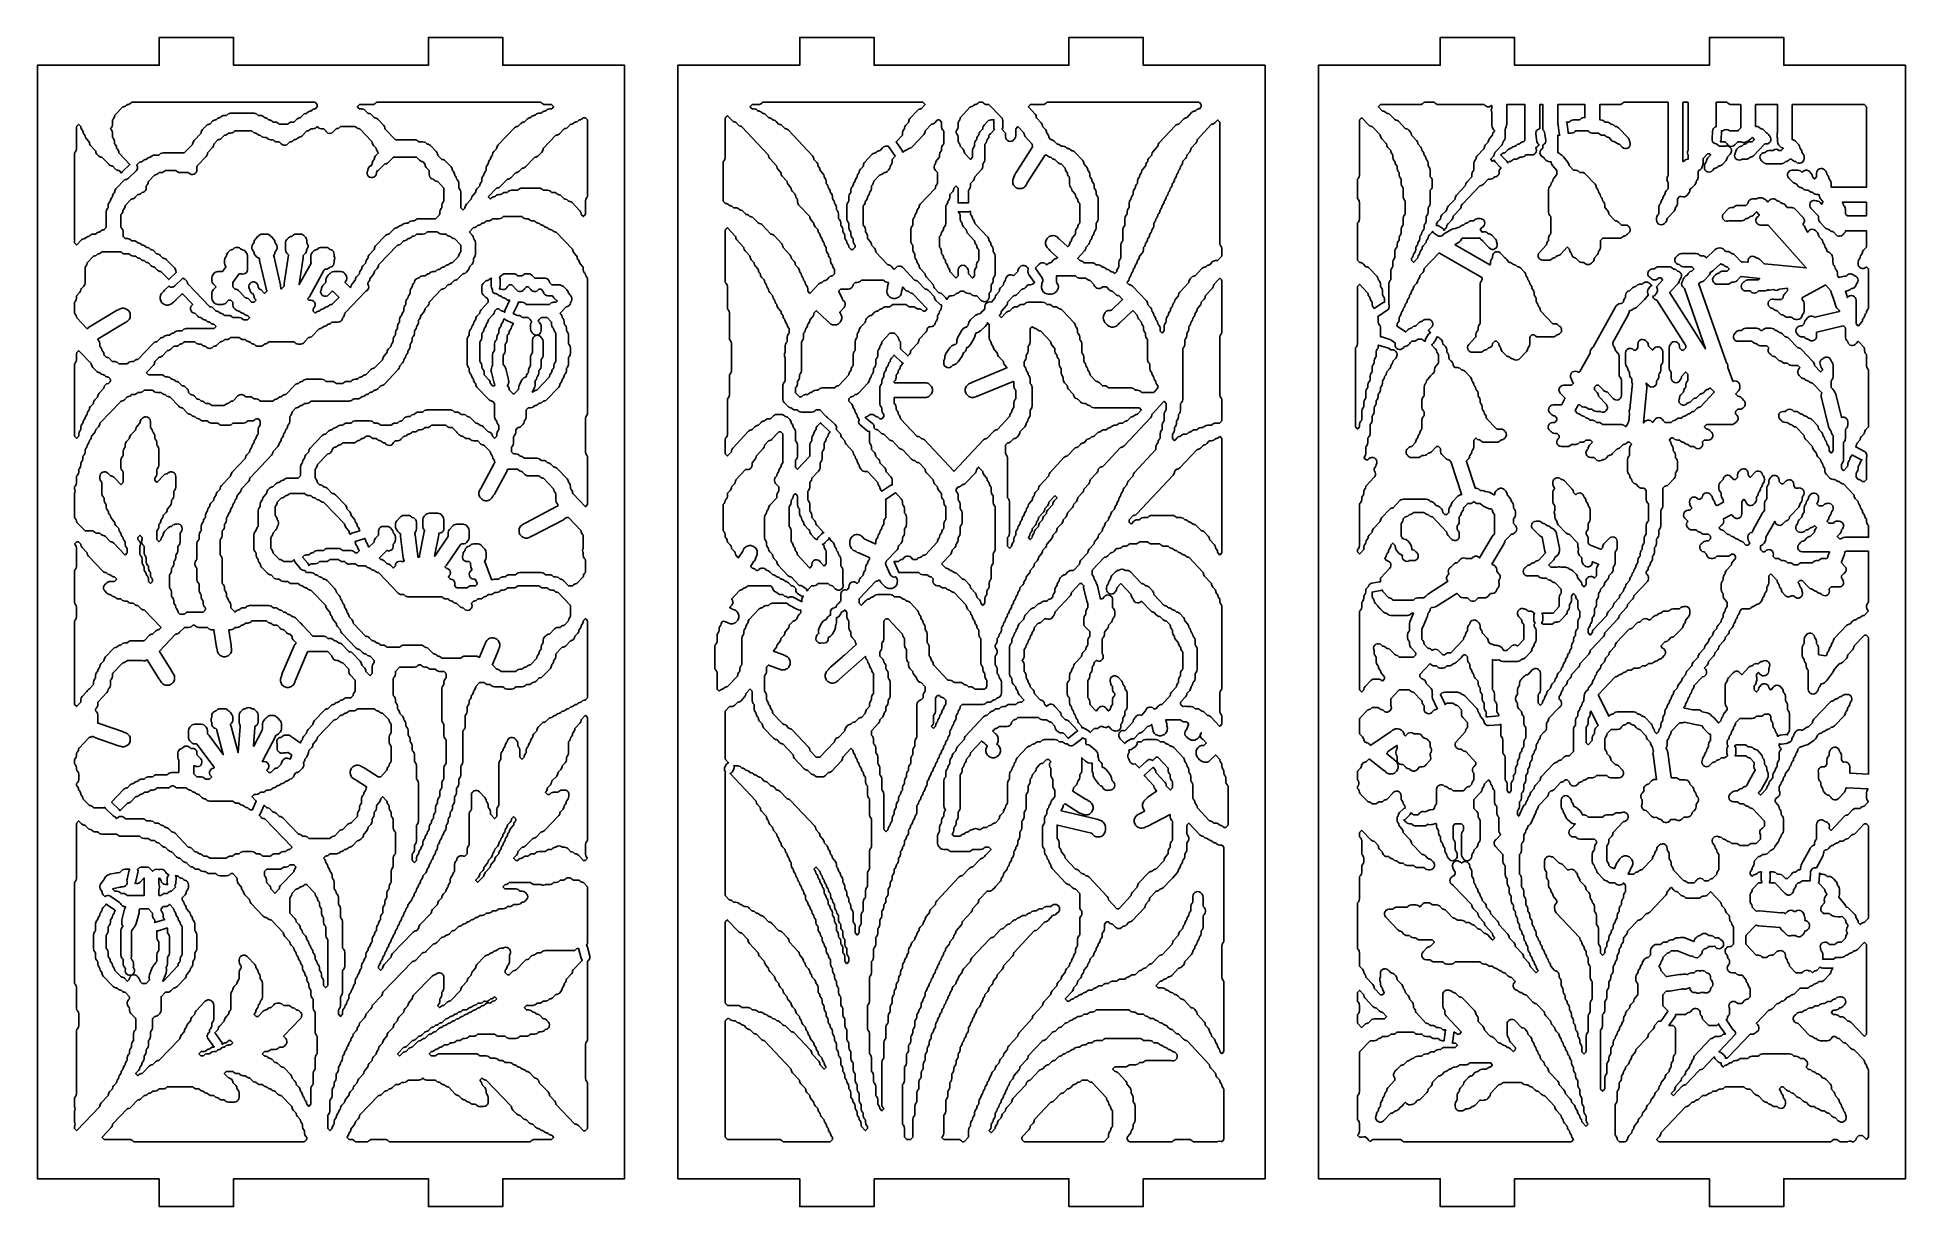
# Model space of a CAD drawing. Header units: millimetres. Extents: x 10 to 410, y 18 to 283.
# Drawn here: x 10 to 211.3, y 21 to 147 of the extents above; entities that cross this region are included whole.
import ezdxf

# ---------------------------------------------------------------- set-up
doc = ezdxf.new("R2010")
doc.units = ezdxf.units.MM
doc.layers.add('CUT', color=1, linetype='Continuous')

msp = doc.modelspace()

# ---------------------------------------------------------------- linework, layer by layer
at = {"layer": 'CUT'}
for points in [[(23.134, 24), (23.134, 21), (31.134, 21), (31.134, 24), (52.134, 24), (52.134, 21), (60.134, 21), (60.134, 24), (73.2679, 24), (73.2679, 144), (60.134, 144), (60.134, 147), (52.134, 147), (52.134, 144), (31.134, 144), (31.134, 147), (23.134, 147), (23.134, 144), (10, 144), (10, 24)], [(100.134, 24), (121.134, 24), (121.134, 21), (129.134, 21), (129.134, 24), (142.2679, 24), (142.2679, 144), (129.134, 144), (129.134, 147), (121.134, 147), (121.134, 144), (100.134, 144), (100.134, 147), (92.134, 147), (92.134, 144), (79, 144), (79, 24), (92.134, 24), (92.134, 21), (100.134, 21)], [(211.2679, 144), (198.134, 144), (198.134, 147), (190.134, 147), (190.134, 144), (169.134, 144), (169.134, 147), (161.134, 147), (161.134, 144), (148, 144), (148, 24), (161.134, 24), (161.134, 21), (169.134, 21), (169.134, 24), (190.134, 24), (190.134, 21), (198.134, 21), (198.134, 24), (211.2679, 24)], [(19.5013, 139.5968), (19.6061, 139.6801), (19.6627, 139.739), (19.6878, 139.7589), (19.7529, 139.7677), (19.7526, 139.7703), (19.8331, 139.7811), (19.9562, 139.8336), (20.061, 139.9168), (20.1176, 139.9758), (20.1427, 139.9957), (20.1745, 140), (39.8946, 140), (39.9263, 139.9957), (39.9515, 139.9758), (40.1224, 139.7978), (40.147, 139.7597), (40.1556, 139.7152), (40.1556, 139.5744), (40.147, 139.5299), (40.1224, 139.4918), (39.9515, 139.3139), (39.9263, 139.2939), (39.8612, 139.2851), (39.8616, 139.2826), (39.7811, 139.2717), (39.658, 139.2193), (39.5532, 139.136), (39.4966, 139.0771), (39.4715, 139.0571), (39.4064, 139.0484), (39.4067, 139.0458), (39.3262, 139.0349), (39.2031, 138.9825), (39.0983, 138.8992), (39.0417, 138.8403), (39.0166, 138.8204), (38.9515, 138.8116), (38.9518, 138.809), (38.8714, 138.7982), (38.7482, 138.7457), (38.6434, 138.6624), (38.3594, 138.3667), (38.3343, 138.3468), (38.2692, 138.338), (38.2695, 138.3354), (38.189, 138.3246), (38.0659, 138.2721), (37.9611, 138.1889), (37.6771, 137.8932), (37.6519, 137.8732), (37.6202, 137.8689), (37.4119, 137.8689), (37.2793, 137.851), (37.1561, 137.7985), (37.0513, 137.7153), (36.9947, 137.6564), (36.9696, 137.6364), (36.9378, 137.6321), (36.0953, 137.6321), (36.0635, 137.6364), (36.0384, 137.6564), (35.9818, 137.7153), (35.877, 137.7985), (35.7539, 137.851), (35.6212, 137.8689), (35.413, 137.8689), (35.3812, 137.8732), (35.3561, 137.8932), (35.2995, 137.9521), (35.1947, 138.0353), (35.0716, 138.0878), (34.9911, 138.0987), (34.9914, 138.1012), (34.9263, 138.11), (34.9012, 138.13), (34.8446, 138.1889), (34.7398, 138.2721), (34.6167, 138.3246), (34.5362, 138.3354), (34.5365, 138.338), (34.4714, 138.3468), (34.4463, 138.3667), (34.3897, 138.4256), (34.2849, 138.5089), (34.1618, 138.5614), (34.0291, 138.5793), (33.8209, 138.5793), (33.7891, 138.5836), (33.764, 138.6035), (33.7074, 138.6624), (33.6026, 138.7457), (33.4795, 138.7982), (33.3468, 138.8161), (30.8162, 138.8161), (30.6835, 138.7982), (30.5604, 138.7457), (30.4556, 138.6624), (30.399, 138.6035), (30.3739, 138.5836), (30.3421, 138.5793), (30.1338, 138.5793), (30.0012, 138.5614), (29.878, 138.5089), (29.7732, 138.4256), (29.7167, 138.3667), (29.6915, 138.3468), (29.6264, 138.338), (29.6268, 138.3354), (29.5463, 138.3246), (29.4232, 138.2721), (29.3184, 138.1889), (29.2618, 138.13), (29.2367, 138.11), (29.1716, 138.1012), (29.1719, 138.0987), (29.0914, 138.0878), (28.9683, 138.0353), (28.8635, 137.9521), (28.5795, 137.6564), (28.5543, 137.6364), (28.4892, 137.6276), (28.4896, 137.6251), (28.4091, 137.6142), (28.286, 137.5618), (28.1812, 137.4785), (27.7858, 137.0669), (27.6826, 136.9072), (27.6578, 136.7796), (27.6555, 136.7801), (27.6378, 136.6885), (27.6132, 136.6504), (26.876, 135.883), (26.7728, 135.7233), (26.7481, 135.5957), (26.7458, 135.5961), (26.728, 135.5045), (26.7034, 135.4665), (25.8502, 134.5782), (25.8251, 134.5582), (25.7933, 134.5539), (23.5381, 134.5539), (23.4054, 134.536), (23.2823, 134.4835), (23.1775, 134.4003), (23.1209, 134.3414), (23.0958, 134.3214), (23.064, 134.3171), (22.6283, 134.3171), (22.4957, 134.2992), (22.3725, 134.2467), (22.2677, 134.1635), (22.2111, 134.1046), (22.186, 134.0846), (22.1209, 134.0758), (22.1213, 134.0733), (22.0408, 134.0624), (21.9176, 134.01), (21.8128, 133.9267), (21.7562, 133.8678), (21.7311, 133.8478), (21.666, 133.8391), (21.6664, 133.8365), (21.5859, 133.8256), (21.4628, 133.7732), (21.358, 133.6899), (21.3014, 133.631), (21.2763, 133.6111), (21.2112, 133.6023), (21.2115, 133.5997), (21.131, 133.5888), (21.0079, 133.5364), (20.9031, 133.4531), (20.6952, 133.2366), (20.7304, 133.1888), (20.776, 133.0721), (20.7898, 132.9476), (20.771, 132.8237), (20.7207, 132.7089), (20.6424, 132.6111), (19.8143, 131.8156), (19.7134, 131.7414), (19.5967, 131.6957), (19.4721, 131.6819), (19.4346, 131.6876), (18.4608, 130.6737), (18.3575, 130.514), (18.3328, 130.3864), (18.3305, 130.3868), (18.3127, 130.2952), (18.2881, 130.2572), (18.2333, 130.2001), (18.1301, 130.0404), (18.1054, 129.9128), (18.103, 129.9133), (18.0853, 129.8217), (18.0607, 129.7836), (18.0059, 129.7265), (17.9026, 129.5668), (17.8779, 129.4392), (17.8756, 129.4397), (17.8579, 129.3481), (17.8332, 129.31), (17.7784, 129.253), (17.6752, 129.0933), (17.639, 128.9066), (17.639, 128.6822), (17.6304, 128.6377), (17.6058, 128.5996), (17.551, 128.5426), (17.4478, 128.3829), (17.4116, 128.1962), (17.4116, 126.5511), (17.403, 126.5066), (17.3784, 126.4686), (17.2074, 126.2906), (17.1823, 126.2707), (17.1172, 126.2619), (17.1176, 126.2593), (17.0371, 126.2485), (16.914, 126.196), (16.8092, 126.1127), (16.7526, 126.0538), (16.7275, 126.0339), (16.6624, 126.0251), (16.6627, 126.0226), (16.5822, 126.0117), (16.4591, 125.9592), (16.3543, 125.876), (16.2977, 125.8171), (16.2726, 125.7971), (16.2408, 125.7928), (16.0325, 125.7928), (15.8999, 125.7749), (15.7768, 125.7224), (15.672, 125.6392), (15.6154, 125.5803), (15.5903, 125.5603), (15.5252, 125.5515), (15.5255, 125.549), (15.445, 125.5381), (15.3219, 125.4856), (15.2171, 125.4024), (15.1605, 125.3435), (15.1354, 125.3235), (15.0703, 125.3147), (15.0706, 125.3122), (14.9901, 125.3013), (14.867, 125.2489), (14.7622, 125.1656), (14.2554, 124.638), (14.2274, 124.617), (14.1995, 124.638), (14.0332, 124.8111), (14.0086, 124.8491), (14, 124.8936), (14, 134.5059), (14.0086, 134.5504), (14.0332, 134.5885), (14.088, 134.6456), (14.1913, 134.8053), (14.2274, 134.9919), (14.2274, 137.3474), (14.2361, 137.3919), (14.2607, 137.4299), (14.4269, 137.603), (14.4549, 137.624), (14.4828, 137.603), (14.6491, 137.4299), (14.6737, 137.3919), (14.6914, 137.3003), (14.6938, 137.3007), (14.7185, 137.1731), (14.8217, 137.0134), (14.8765, 136.9564), (14.9011, 136.9183), (14.9189, 136.8267), (14.9212, 136.8271), (14.9459, 136.6995), (15.0492, 136.5399), (15.104, 136.4828), (15.1286, 136.4447), (15.1463, 136.3531), (15.1486, 136.3536), (15.1734, 136.226), (15.2766, 136.0663), (15.5588, 135.7724), (15.5835, 135.7344), (15.6012, 135.6428), (15.6035, 135.6432), (15.6282, 135.5156), (15.7315, 135.3559), (16.2412, 134.8253), (16.2658, 134.7872), (16.2835, 134.6956), (16.2858, 134.6961), (16.3106, 134.5685), (16.4138, 134.4088), (16.5817, 134.234), (16.6865, 134.1507), (16.8097, 134.0983), (16.8901, 134.0874), (16.8898, 134.0848), (16.9549, 134.076), (16.98, 134.0561), (17.7189, 133.2868), (17.8237, 133.2036), (17.9469, 133.1511), (18.0273, 133.1402), (18.027, 133.1377), (18.0921, 133.1289), (18.1172, 133.1089), (18.4012, 132.8133), (18.506, 132.73), (18.6292, 132.6775), (18.7097, 132.6667), (18.7093, 132.6641), (18.7744, 132.6553), (18.7995, 132.6354), (19.0538, 132.3707), (19.071, 132.4101), (19.1493, 132.508), (19.9774, 133.3034), (18.8095, 134.5193), (18.7849, 134.5574), (18.7671, 134.649), (18.7648, 134.6485), (18.7401, 134.7761), (18.6368, 134.9358), (18.582, 134.9929), (18.5574, 135.031), (18.5397, 135.1226), (18.5374, 135.1221), (18.5126, 135.2497), (18.4094, 135.4094), (18.3546, 135.4665), (18.33, 135.5045), (18.3214, 135.549), (18.3214, 135.7734), (18.2852, 135.9601), (18.182, 136.1198), (18.1272, 136.1768), (18.1025, 136.2149), (18.0939, 136.2594), (18.0939, 136.7205), (18.0578, 136.9072), (17.9545, 137.0669), (17.893, 137.1309), (17.8736, 137.1586), (17.893, 137.1862), (17.9545, 137.2502), (18.0578, 137.4099), (18.0939, 137.5966), (18.0939, 138.0577), (18.1025, 138.1022), (18.1272, 138.1403), (18.182, 138.1974), (18.2852, 138.357), (18.3099, 138.4847), (18.3122, 138.4842), (18.33, 138.5758), (18.3546, 138.6139), (19.2078, 139.5022), (19.233, 139.5221), (19.298, 139.5309), (19.2977, 139.5335), (19.3782, 139.5443)], [(65.3679, 139.7632), (65.3996, 139.7589), (65.4248, 139.739), (65.6023, 139.5541), (65.6218, 139.5264), (65.6023, 139.4988), (65.4248, 139.3139), (65.3996, 139.2939), (65.3679, 139.2896), (65.1596, 139.2896), (65.027, 139.2717), (64.9038, 139.2193), (64.799, 139.136), (64.7424, 139.0771), (64.7173, 139.0571), (64.6522, 139.0484), (64.6526, 139.0458), (64.5721, 139.0349), (64.4489, 138.9825), (64.3441, 138.8992), (64.2876, 138.8403), (64.2624, 138.8204), (64.2307, 138.8161), (64.0224, 138.8161), (63.8898, 138.7982), (63.7666, 138.7457), (63.6618, 138.6624), (63.6052, 138.6035), (63.5801, 138.5836), (63.515, 138.5748), (63.5154, 138.5722), (63.4349, 138.5614), (63.3117, 138.5089), (63.2069, 138.4256), (63.1504, 138.3667), (63.1252, 138.3468), (63.0601, 138.338), (63.0605, 138.3354), (62.98, 138.3246), (62.8569, 138.2721), (62.7521, 138.1889), (62.468, 137.8932), (62.4429, 137.8732), (62.3778, 137.8644), (62.3782, 137.8619), (62.2977, 137.851), (62.1745, 137.7985), (62.0697, 137.7153), (61.7857, 137.4196), (61.7606, 137.3996), (61.6955, 137.3908), (61.6958, 137.3883), (61.6154, 137.3774), (61.4922, 137.325), (61.3874, 137.2417), (59.6274, 135.4094), (59.5242, 135.2497), (59.4995, 135.1221), (59.4971, 135.1226), (59.4794, 135.031), (59.4548, 134.9929), (59.1725, 134.699), (59.0693, 134.5394), (59.0446, 134.4118), (59.0423, 134.4122), (59.0245, 134.3206), (58.9999, 134.2825), (58.9451, 134.2255), (58.8419, 134.0658), (58.8171, 133.9382), (58.8148, 133.9386), (58.7971, 133.847), (58.7725, 133.809), (58.7177, 133.7519), (58.6144, 133.5922), (58.5897, 133.4646), (58.5874, 133.4651), (58.5696, 133.3734), (58.545, 133.3354), (58.4902, 133.2783), (58.387, 133.1186), (58.3508, 132.932), (58.3508, 132.7076), (58.3422, 132.6631), (58.3176, 132.625), (58.2628, 132.568), (58.1595, 132.4083), (58.1348, 132.2807), (58.1325, 132.2811), (58.1148, 132.1895), (58.0901, 132.1514), (58.0353, 132.0944), (57.9321, 131.9347), (57.8959, 131.748), (57.8959, 131.5237), (57.8873, 131.4792), (57.8627, 131.4411), (57.8079, 131.384), (57.7047, 131.2243), (57.6799, 131.0967), (57.6776, 131.0972), (57.6599, 131.0056), (57.6353, 130.9675), (57.353, 130.6737), (57.2498, 130.514), (57.2251, 130.3864), (57.2227, 130.3868), (57.205, 130.2952), (57.1804, 130.2572), (56.8981, 129.9633), (56.7949, 129.8036), (56.7702, 129.676), (56.7679, 129.6765), (56.7501, 129.5849), (56.7255, 129.5468), (56.2158, 129.0162), (56.1126, 128.8565), (56.0879, 128.7289), (56.0855, 128.7293), (56.0678, 128.6377), (56.0432, 128.5996), (55.8769, 128.4266), (55.849, 128.4056), (55.821, 128.4266), (55.6548, 128.5996), (55.6302, 128.6377), (55.6215, 128.6822), (55.6215, 130.3273), (55.5854, 130.514), (55.4821, 130.6737), (55.4273, 130.7307), (55.4027, 130.7688), (55.3941, 130.8133), (55.3941, 131.2745), (55.3579, 131.4611), (55.2547, 131.6208), (55.1999, 131.6779), (55.1753, 131.7159), (55.1575, 131.8075), (55.1552, 131.8071), (55.1305, 131.9347), (55.0273, 132.0944), (54.9725, 132.1514), (54.9478, 132.1895), (54.9301, 132.2811), (54.9278, 132.2807), (54.9031, 132.4083), (54.7998, 132.568), (54.745, 132.625), (54.7204, 132.6631), (54.7027, 132.7547), (54.7003, 132.7542), (54.6756, 132.8819), (54.5724, 133.0415), (53.9496, 133.6899), (53.8448, 133.7732), (53.7216, 133.8256), (53.6412, 133.8365), (53.6415, 133.8391), (53.5764, 133.8478), (53.5513, 133.8678), (53.1529, 134.2825), (53.1283, 134.3206), (53.1106, 134.4122), (53.1083, 134.4118), (53.0835, 134.5394), (52.9803, 134.699), (52.3575, 135.3474), (52.2527, 135.4307), (52.1296, 135.4831), (52.0491, 135.494), (52.0494, 135.4966), (51.9843, 135.5054), (51.9592, 135.5253), (51.9026, 135.5842), (51.7978, 135.6675), (51.6747, 135.7199), (51.542, 135.7378), (51.1064, 135.7378), (51.0746, 135.7421), (51.0495, 135.7621), (50.9929, 135.821), (50.8881, 135.9042), (50.7649, 135.9567), (50.6323, 135.9746), (48.6045, 135.9746), (48.5727, 135.9789), (48.5476, 135.9989), (47.4669, 137.124), (47.4423, 137.162), (47.4246, 137.2536), (47.4223, 137.2532), (47.3975, 137.3808), (47.2943, 137.5405), (46.6715, 138.1889), (46.5667, 138.2721), (46.4436, 138.3246), (46.3631, 138.3354), (46.3634, 138.338), (46.2983, 138.3468), (46.2732, 138.3667), (45.9892, 138.6624), (45.8844, 138.7457), (45.7612, 138.7982), (45.6808, 138.809), (45.6811, 138.8116), (45.616, 138.8204), (45.5909, 138.8403), (45.3069, 139.136), (45.2021, 139.2193), (45.0789, 139.2717), (44.9463, 139.2896), (44.738, 139.2896), (44.7062, 139.2939), (44.6811, 139.3139), (44.5035, 139.4988), (44.4841, 139.5264), (44.5035, 139.5541), (44.6811, 139.739), (44.7062, 139.7589), (44.738, 139.7632), (46.0835, 139.7632), (46.2161, 139.7811), (46.3393, 139.8336), (46.4441, 139.9168), (46.5007, 139.9758), (46.5258, 139.9957), (46.5576, 140), (64.2307, 140), (64.2624, 139.9957), (64.2876, 139.9758), (64.3441, 139.9168), (64.4489, 139.8336), (64.5721, 139.7811), (64.7047, 139.7632)], [(109.7385, 113.0056), (109.8535, 113.0564), (109.9741, 113.1678), (110.0521, 113.3123), (110.0791, 113.4743), (110.0791, 113.5401), (110.3222, 113.6593), (110.5286, 113.8936), (110.9284, 114.5826), (111.0294, 114.878), (111.0217, 115), (111.0921, 115.0697), (111.1457, 115.174), (111.3319, 115.2025), (111.5989, 115.3642), (112.1241, 115.8446), (112.3089, 116.0961), (112.3506, 116.2659), (112.4883, 116.119), (112.5123, 116.0813), (112.5206, 116.0374), (112.5206, 114.6248), (112.5557, 114.4409), (112.6558, 114.2828), (112.7103, 114.2247), (112.7342, 114.187), (112.7514, 114.0967), (112.7529, 114.097), (112.7776, 113.9673), (112.8778, 113.8092), (112.9323, 113.7511), (112.9562, 113.7134), (112.9734, 113.6231), (112.9749, 113.6234), (112.9996, 113.4938), (113.0998, 113.3357), (113.3762, 113.0408), (113.4001, 113.003), (113.4173, 112.9128), (113.4188, 112.913), (113.4435, 112.7834), (113.5437, 112.6253), (114.0421, 112.0936), (114.066, 112.0559), (114.0832, 111.9656), (114.0847, 111.9659), (114.1094, 111.8363), (114.2096, 111.6782), (114.4536, 111.4179), (114.472, 111.3904), (114.4439, 111.373), (110.7535, 109.8503), (110.667, 109.8042), (110.6248, 109.7762), (110.5358, 109.7394), (110.5302, 109.7383), (110.4035, 109.6948), (110.3388, 109.6505), (110.3375, 109.6524), (110.262, 109.6019), (110.124, 109.464), (110.0611, 109.3698), (109.9864, 109.1896), (109.9644, 109.0785), (109.9644, 108.8834), (109.9864, 108.7724), (110.0611, 108.5921), (110.124, 108.498), (110.262, 108.36), (110.3561, 108.2971), (110.5364, 108.2225), (110.6474, 108.2004), (110.8425, 108.2004), (110.9536, 108.2225), (111.0873, 108.2779), (111.0873, 108.2777), (111.2226, 108.3336), (111.2699, 108.343), (111.3637, 108.3713), (115.136, 109.9277), (115.1688, 109.9358), (115.1758, 109.9248), (115.1841, 109.8809), (115.1841, 109.4155), (115.2192, 109.2316), (115.3194, 109.0735), (115.3738, 109.0154), (115.3977, 108.9777), (115.4061, 108.9338), (115.4061, 108.081), (115.3977, 108.0371), (115.3738, 107.9994), (115.3194, 107.9413), (115.2192, 107.7832), (115.1841, 107.5993), (115.1841, 107.1339), (115.1758, 107.09), (115.1519, 107.0522), (115.0974, 106.9941), (114.9972, 106.836), (114.9725, 106.7064), (114.971, 106.7067), (114.9538, 106.6164), (114.9299, 106.5787), (114.8754, 106.5206), (114.7753, 106.3625), (114.7506, 106.2328), (114.7491, 106.2331), (114.7319, 106.1428), (114.7079, 106.1051), (113.4318, 104.7437), (113.4066, 104.7232), (113.3405, 104.7142), (113.3411, 104.7103), (113.2685, 104.7004), (113.1439, 104.6463), (113.0384, 104.5608), (112.322, 103.7966), (112.2968, 103.7761), (112.2307, 103.767), (112.2313, 103.7632), (112.1587, 103.7532), (112.0341, 103.6992), (111.9286, 103.6136), (108.7753, 100.2498), (108.7473, 100.2283), (108.7193, 100.2498), (105.5661, 103.6136), (105.4606, 103.6992), (105.3359, 103.7532), (105.2634, 103.7632), (105.2639, 103.767), (105.1979, 103.7761), (105.1726, 103.7966), (105.1222, 103.8504), (105.0166, 103.936), (104.892, 103.99), (104.8194, 103.9999), (104.82, 104.0038), (104.754, 104.0129), (104.7287, 104.0334), (103.0087, 105.8683), (102.9847, 105.9061), (102.9675, 105.9963), (102.966, 105.996), (102.9413, 106.1257), (102.8412, 106.2838), (102.7867, 106.3419), (102.7628, 106.3796), (102.7456, 106.4699), (102.7441, 106.4696), (102.7194, 106.5993), (102.6192, 106.7573), (102.5647, 106.8155), (102.5408, 106.8532), (102.5324, 106.8971), (102.5324, 107.1258), (102.4974, 107.3096), (102.3972, 107.4677), (102.3428, 107.5258), (102.3189, 107.5636), (102.3105, 107.6075), (102.3105, 108.1416), (102.3159, 108.1756), (102.3498, 108.181), (105.3004, 108.181), (105.398, 108.1906), (105.4465, 108.2002), (105.5923, 108.2002), (105.5923, 108.2004), (105.7374, 108.2004), (105.8485, 108.2225), (106.0287, 108.2971), (106.1229, 108.36), (106.2608, 108.498), (106.3237, 108.5921), (106.3984, 108.7724), (106.4205, 108.8834), (106.4205, 109.0785), (106.3984, 109.1896), (106.3237, 109.3698), (106.2608, 109.464), (106.1229, 109.6019), (106.0022, 109.6826), (105.8951, 109.7368), (105.8574, 109.7505), (105.7247, 109.7791), (105.5892, 109.7709), (105.5431, 109.7617), (105.4465, 109.7617), (105.398, 109.7714), (105.3004, 109.781), (102.3498, 109.781), (102.3159, 109.7864), (102.3105, 109.8203), (102.3105, 109.8809), (102.3189, 109.9248), (102.3428, 109.9626), (102.3972, 110.0207), (102.4974, 110.1788), (102.5324, 110.3626), (102.5324, 110.5913), (102.5408, 110.6352), (102.5647, 110.6729), (102.6192, 110.731), (102.7194, 110.8891), (102.7441, 111.0188), (102.7456, 111.0185), (102.7628, 111.1087), (102.7867, 111.1465), (102.8412, 111.2046), (102.9413, 111.3627), (102.966, 111.4923), (102.9675, 111.492), (102.9847, 111.5823), (103.0087, 111.6201), (103.2643, 111.8928), (103.2262, 111.9072), (103.1243, 111.9802), (102.2973, 112.7554), (102.0018, 112.4402), (101.9016, 112.2821), (101.8769, 112.1525), (101.8754, 112.1528), (101.8582, 112.0625), (101.8343, 112.0248), (101.7798, 111.9667), (101.6796, 111.8086), (101.6549, 111.6789), (101.6534, 111.6792), (101.6362, 111.5889), (101.6123, 111.5512), (101.5579, 111.4931), (101.4577, 111.335), (101.433, 111.2053), (101.4315, 111.2056), (101.4143, 111.1154), (101.3904, 111.0776), (101.3359, 111.0195), (101.2357, 110.8614), (101.2007, 110.6776), (101.2007, 110.4489), (101.1923, 110.405), (101.1684, 110.3672), (101.1139, 110.3091), (101.0138, 110.1511), (100.9787, 109.9672), (100.9787, 109.7385), (100.9704, 109.6946), (100.9464, 109.6569), (100.892, 109.5988), (100.7918, 109.4407), (100.7568, 109.2568), (100.7568, 107.5212), (100.7918, 107.3373), (100.892, 107.1792), (100.9464, 107.1211), (100.9704, 107.0834), (100.9787, 107.0395), (100.9787, 106.8108), (101.0138, 106.627), (101.1139, 106.4689), (101.1684, 106.4108), (101.1923, 106.373), (101.2007, 106.3291), (101.2007, 106.1867), (101.1923, 106.1428), (101.1684, 106.1051), (101.0021, 105.9276), (100.9768, 105.9072), (100.9446, 105.9027), (100.7909, 105.9027), (100.7587, 105.9072), (100.7334, 105.9276), (100.683, 105.9815), (100.5774, 106.0671), (100.4528, 106.1211), (100.3803, 106.131), (100.3808, 106.1349), (100.3148, 106.144), (100.2895, 106.1644), (100.239, 106.2183), (100.1335, 106.3038), (100.0089, 106.3579), (99.8743, 106.3763), (99.8636, 106.3763), (99.729, 106.3579), (99.6043, 106.3038), (99.4988, 106.2183), (99.4484, 106.1644), (99.4231, 106.144), (99.4095, 106.1421), (99.2609, 106.0974), (99.1655, 106.0316), (99.2576, 105.975), (99.9757, 105.3918), (100.0618, 105.3008), (100.1215, 105.1906), (100.1505, 105.0687), (100.1471, 104.9434), (100.1363, 104.9072), (100.1647, 104.8769), (100.2702, 104.7913), (100.3949, 104.7373), (100.4674, 104.7273), (100.4669, 104.7235), (100.5329, 104.7144), (100.5581, 104.6939), (100.8306, 104.4033), (100.9361, 104.3177), (101.0608, 104.2637), (101.1333, 104.2538), (101.1328, 104.2499), (101.1988, 104.2408), (101.224, 104.2203), (101.7184, 103.6929), (101.8239, 103.6074), (101.9486, 103.5533), (102.0211, 103.5434), (102.0206, 103.5395), (102.0866, 103.5305), (102.1119, 103.51), (102.8282, 102.7458), (102.9337, 102.6602), (103.0584, 102.6062), (103.1309, 102.5963), (103.1304, 102.5924), (103.1964, 102.5833), (103.2217, 102.5628), (104.1662, 101.5552), (104.2717, 101.4696), (104.3964, 101.4156), (104.5271, 101.3977), (104.5581, 101.3739), (104.6039, 101.3251), (104.7094, 101.2395), (104.8341, 101.1855), (104.9066, 101.1755), (104.9061, 101.1717), (104.9721, 101.1626), (104.9973, 101.1421), (105.6076, 100.4911), (105.6315, 100.4534), (105.6487, 100.3631), (105.6502, 100.3634), (105.6749, 100.2337), (105.7751, 100.0756), (106.4954, 99.3072), (106.5194, 99.2694), (106.5366, 99.1791), (106.5381, 99.1794), (106.5628, 99.0498), (106.6629, 98.8917), (106.9394, 98.5968), (106.9633, 98.5591), (106.9805, 98.4688), (106.982, 98.4691), (107.0067, 98.3394), (107.1069, 98.1813), (107.3833, 97.8865), (107.4072, 97.8487), (107.4156, 97.8048), (107.4156, 97.5761), (107.4506, 97.3923), (107.5508, 97.2342), (107.6052, 97.1761), (107.6292, 97.1383), (107.6375, 97.0944), (107.6375, 96.8658), (107.6725, 96.6819), (107.7727, 96.5238), (107.8272, 96.4657), (107.8511, 96.428), (107.8595, 96.3841), (107.8595, 95.0578), (107.8511, 95.0139), (107.8272, 94.9761), (107.7727, 94.918), (107.6725, 94.7599), (107.6375, 94.5761), (107.6375, 94.1106), (107.6292, 94.0667), (107.6052, 94.029), (107.5508, 93.9709), (107.4506, 93.8128), (107.4259, 93.6831), (107.4244, 93.6834), (107.4072, 93.5932), (107.3833, 93.5554), (107.3288, 93.4973), (107.2286, 93.3392), (107.2039, 93.2096), (107.2024, 93.2099), (107.1852, 93.1196), (107.1613, 93.0818), (107.1069, 93.0237), (107.0067, 92.8656), (106.982, 92.736), (106.9805, 92.7363), (106.9633, 92.646), (106.9394, 92.6083), (105.6632, 91.2469), (105.638, 91.2264), (105.572, 91.2174), (105.5725, 91.2135), (105.5, 91.2035), (105.3753, 91.1495), (105.2698, 91.0639), (105.2193, 91.0101), (105.194, 90.9896), (105.128, 90.9806), (105.1286, 90.9767), (105.056, 90.9667), (104.9314, 90.9127), (104.8258, 90.8271), (104.7754, 90.7733), (104.7501, 90.7528), (104.7179, 90.7484), (104.3422, 90.7484), (104.31, 90.7528), (104.2848, 90.7733), (104.118, 90.9512), (103.9888, 91.0503), (103.8346, 91.1026), (103.6718, 91.1026), (103.5176, 91.0503), (103.3884, 90.9512), (103.2217, 90.7733), (103.1964, 90.7528), (103.1304, 90.7438), (103.1309, 90.7399), (103.0584, 90.73), (102.9337, 90.6759), (102.8282, 90.5904), (102.7777, 90.5365), (102.7525, 90.516), (102.7203, 90.5116), (102.3052, 90.5116), (102.283, 90.5086), (102.2994, 90.4829), (102.7471, 89.5269), (102.785, 89.4074), (102.7886, 89.3277), (104.9399, 89.3277), (104.9721, 89.3233), (104.9973, 89.3028), (105.0478, 89.249), (105.1533, 89.1634), (105.278, 89.1094), (105.4126, 89.0909), (105.8277, 89.0909), (105.8599, 89.0865), (105.8852, 89.066), (105.9356, 89.0122), (106.0412, 88.9266), (106.1658, 88.8726), (106.2384, 88.8626), (106.2378, 88.8588), (106.3038, 88.8497), (106.3291, 88.8292), (106.5019, 88.6449), (106.5215, 88.6164), (106.5025, 88.5553), (106.48, 88.4016), (106.5058, 88.2484), (106.5774, 88.1105), (106.6879, 88.0012), (106.8265, 87.9311), (106.98, 87.907), (107.1595, 87.907), (107.1917, 87.9026), (107.2169, 87.8821), (107.2674, 87.8282), (107.3729, 87.7427), (107.4976, 87.6886), (107.6322, 87.6702), (107.8254, 87.6702), (107.8576, 87.6658), (107.8828, 87.6453), (107.9333, 87.5915), (108.0388, 87.5059), (108.1635, 87.4519), (108.236, 87.4419), (108.2355, 87.438), (108.3015, 87.429), (108.3267, 87.4085), (108.3772, 87.3547), (108.4827, 87.2691), (108.6074, 87.2151), (108.6799, 87.2051), (108.6794, 87.2013), (108.7454, 87.1922), (108.7707, 87.1717), (110.0468, 85.8103), (110.0707, 85.7726), (110.0879, 85.6823), (110.0894, 85.6826), (110.1141, 85.553), (110.2143, 85.3949), (110.4907, 85.1), (110.5146, 85.0622), (110.5318, 84.972), (110.5333, 84.9722), (110.558, 84.8426), (110.6582, 84.6845), (110.7127, 84.6264), (110.7366, 84.5887), (110.7538, 84.4984), (110.7553, 84.4987), (110.78, 84.369), (110.8802, 84.2109), (110.9346, 84.1528), (110.9585, 84.1151), (110.9757, 84.0248), (110.9772, 84.0251), (111.0019, 83.8955), (111.1021, 83.7374), (111.1566, 83.6793), (111.1805, 83.6415), (111.1977, 83.5512), (111.1992, 83.5515), (111.2239, 83.4219), (111.3241, 83.2638), (111.3785, 83.2057), (111.4025, 83.1679), (111.4108, 83.124), (111.4108, 82.6586), (111.4459, 82.4747), (111.546, 82.3166), (111.6005, 82.2585), (111.6244, 82.2208), (111.6328, 82.1769), (111.6328, 79.5804), (111.6678, 79.3965), (111.768, 79.2384), (111.8225, 79.1803), (111.8464, 79.1426), (111.8548, 79.0987), (111.8548, 78.87), (111.8898, 78.6862), (111.99, 78.5281), (112.0444, 78.47), (112.0683, 78.4322), (112.0767, 78.3883), (112.0767, 78.1597), (112.1117, 77.9758), (112.2119, 77.8177), (112.2664, 77.7596), (112.2903, 77.7219), (112.2987, 77.678), (112.2987, 77.062), (112.2903, 77.0181), (112.2664, 76.9804), (112.1, 76.8029), (112.0748, 76.7824), (112.0426, 76.778), (111.001, 76.778), (110.9688, 76.7824), (110.9436, 76.8029), (110.8931, 76.8567), (110.7876, 76.9423), (110.6629, 76.9963), (110.5283, 77.0148), (110.3352, 77.0148), (110.3029, 77.0192), (110.2777, 77.0397), (110.2272, 77.0935), (110.1217, 77.1791), (109.997, 77.2331), (109.9245, 77.2431), (109.925, 77.2469), (109.859, 77.256), (109.8338, 77.2765), (109.7833, 77.3303), (109.6778, 77.4159), (109.5531, 77.4699), (109.4185, 77.4884), (108.7814, 77.4884), (108.7492, 77.4928), (108.724, 77.5133), (108.6735, 77.5671), (108.568, 77.6527), (108.4433, 77.7067), (108.3087, 77.7252), (108.1156, 77.7252), (108.0834, 77.7296), (108.0581, 77.7501), (106.56, 79.3482), (106.5361, 79.386), (106.5189, 79.4762), (106.5174, 79.476), (106.4927, 79.6056), (106.3925, 79.7637), (106.338, 79.8218), (106.3141, 79.8595), (106.2969, 79.9498), (106.2954, 79.9495), (106.2707, 80.0792), (106.1706, 80.2373), (106.1161, 80.2954), (106.0922, 80.3331), (106.0838, 80.377), (106.0838, 81.316), (106.0488, 81.4999), (105.9486, 81.658), (105.8941, 81.7161), (105.8702, 81.7538), (105.8618, 81.7977), (105.8618, 82.7368), (105.8268, 82.9206), (105.7266, 83.0787), (105.6722, 83.1368), (105.6482, 83.1746), (105.6399, 83.2185), (105.6399, 83.4471), (105.6049, 83.631), (105.5047, 83.7891), (105.4502, 83.8472), (105.4263, 83.8849), (105.4091, 83.9752), (105.4076, 83.9749), (105.3829, 84.1045), (105.2827, 84.2626), (105.2282, 84.3207), (105.2043, 84.3585), (105.1871, 84.4488), (105.1856, 84.4485), (105.1609, 84.5781), (105.0608, 84.7362), (105.0063, 84.7943), (104.9824, 84.8321), (104.9652, 84.9223), (104.9637, 84.922), (104.939, 85.0517), (104.8388, 85.2098), (104.0124, 86.0914), (103.9068, 86.177), (103.7822, 86.231), (103.7096, 86.241), (103.7102, 86.2448), (103.6442, 86.2539), (103.6189, 86.2744), (103.5684, 86.3282), (103.4629, 86.4138), (103.3383, 86.4678), (103.2657, 86.4777), (103.2663, 86.4816), (103.2002, 86.4907), (103.175, 86.5112), (103.1245, 86.565), (103.019, 86.6506), (102.8943, 86.7046), (102.7597, 86.723), (102.3446, 86.723), (102.3124, 86.7275), (102.2872, 86.7479), (102.2367, 86.8018), (102.1312, 86.8874), (102.0065, 86.9414), (101.8719, 86.9598), (100.5295, 86.9598), (100.3949, 86.9414), (100.2702, 86.8874), (100.1647, 86.8018), (100.1142, 86.7479), (100.089, 86.7275), (100.023, 86.7184), (100.0235, 86.7145), (99.951, 86.7046), (99.8263, 86.6506), (99.7208, 86.565), (99.6703, 86.5112), (99.6451, 86.4907), (99.579, 86.4816), (99.5796, 86.4777), (99.507, 86.4678), (99.3824, 86.4138), (99.2769, 86.3282), (99.2264, 86.2744), (99.1653, 86.2248), (99.109, 86.1896), (99.0116, 86.0773), (98.9488, 85.9782), (98.7872, 85.8058), (98.7591, 85.7843), (98.7311, 85.8058), (98.5695, 85.9782), (98.5455, 86.016), (98.5372, 86.0599), (98.5372, 86.4391), (98.5455, 86.483), (98.5695, 86.5207), (100.2895, 88.3557), (100.3148, 88.3761), (100.3808, 88.3852), (100.3803, 88.3891), (100.4528, 88.399), (100.5774, 88.453), (100.6319, 88.4972), (100.6339, 88.4947), (100.6893, 88.5382), (100.7103, 88.5138), (100.813, 88.3488), (100.8727, 88.2711), (101.2492, 87.8694), (101.3229, 87.8048), (101.4558, 87.7096), (101.6336, 87.6292), (101.7439, 87.6035), (101.9388, 87.5972), (102.0506, 87.6157), (102.2331, 87.6845), (102.3292, 87.7443), (102.4716, 87.8778), (102.5375, 87.9698), (102.6179, 88.1476), (102.6436, 88.2578), (102.6499, 88.4528), (102.6314, 88.5645), (102.5626, 88.7471), (102.4814, 88.8777), (102.3965, 88.8507), (102.2713, 88.8451), (102.149, 88.872), (102.0377, 88.9297), (101.9452, 89.0142), (101.8777, 89.1197), (101.43, 90.0757), (101.3921, 90.1952), (101.3865, 90.3204), (101.4134, 90.4427), (101.4407, 90.4954), (101.4295, 90.5116), (101.4485, 90.5392), (102.6192, 91.7881), (102.7194, 91.9462), (102.7441, 92.0758), (102.7456, 92.0756), (102.7628, 92.1658), (102.7867, 92.2036), (103.0631, 92.4985), (103.1633, 92.6566), (103.1983, 92.8404), (103.1983, 93.0691), (103.2067, 93.113), (103.2306, 93.1507), (103.2851, 93.2088), (103.3853, 93.3669), (103.4203, 93.5508), (103.4203, 94.0162), (103.4287, 94.0601), (103.4526, 94.0979), (103.507, 94.156), (103.6072, 94.3141), (103.6422, 94.4979), (103.6422, 95.2864), (103.6072, 95.4703), (103.507, 95.6284), (103.4526, 95.6865), (103.4287, 95.7242), (103.4203, 95.7681), (103.4203, 96.2336), (103.3853, 96.4174), (103.2851, 96.5755), (103.2306, 96.6336), (103.2067, 96.6714), (103.1983, 96.7153), (103.1983, 96.9439), (103.1633, 97.1278), (103.0631, 97.2859), (102.4464, 97.9438), (102.3889, 97.893), (101.4365, 97.2516), (101.3568, 97.2119), (101.3904, 97.1761), (101.4143, 97.1383), (101.4226, 97.0944), (101.4226, 95.2946), (101.4143, 95.2507), (101.3904, 95.2129), (101.3359, 95.1548), (101.2357, 94.9967), (101.2007, 94.8129), (101.2007, 94.5842), (101.1923, 94.5403), (101.1684, 94.5026), (101.1139, 94.4445), (101.0138, 94.2864), (100.9891, 94.1567), (100.9876, 94.157), (100.9704, 94.0667), (100.9464, 94.029), (100.892, 93.9709), (100.7918, 93.8128), (100.7671, 93.6831), (100.7656, 93.6834), (100.7484, 93.5932), (100.7245, 93.5554), (100.67, 93.4973), (100.5698, 93.3392), (100.5451, 93.2096), (100.5436, 93.2099), (100.5264, 93.1196), (100.5025, 93.0818), (100.4481, 93.0237), (100.3479, 92.8656), (100.3129, 92.6818), (100.3129, 92.4531), (100.3045, 92.4092), (100.3039, 92.4084), (100.2729, 92.4168), (99.0752, 92.9514), (99.0462, 92.9696), (99.0235, 92.995), (98.9362, 93.1257), (98.7982, 93.2636), (98.7041, 93.3266), (98.5238, 93.4012), (98.373, 93.4312), (98.2326, 93.439), (98.0955, 93.4073), (98.033, 93.3832), (97.9352, 93.3325), (97.8322, 93.2636), (97.6943, 93.1257), (97.6314, 93.0315), (97.5567, 92.8513), (97.5248, 92.691), (97.5152, 92.5935), (97.5152, 92.4552), (97.5248, 92.3576), (97.5567, 92.1973), (97.6314, 92.0171), (97.6943, 91.9229), (97.8322, 91.785), (97.9264, 91.7221), (98.053, 91.6696), (98.0529, 91.6693), (98.1894, 91.6106), (98.2163, 91.5836), (98.3312, 91.4975), (98.4659, 91.4476), (98.4822, 91.4466), (98.5751, 91.4224), (99.6141, 90.9587), (99.6422, 90.9409), (99.647, 90.908), (99.647, 90.7956), (99.6386, 90.7517), (99.6147, 90.714), (99.5602, 90.6559), (99.46, 90.4978), (99.4353, 90.3681), (99.4338, 90.3684), (99.4166, 90.2781), (99.3927, 90.2404), (99.3383, 90.1823), (99.2381, 90.0242), (99.2031, 89.8403), (99.2031, 89.6117), (99.1947, 89.5678), (99.1708, 89.53), (99.1163, 89.4719), (99.0161, 89.3138), (98.9914, 89.1842), (98.9899, 89.1845), (98.9727, 89.0942), (98.9488, 89.0565), (98.6724, 88.7616), (98.5722, 88.6035), (98.5475, 88.4738), (98.546, 88.4741), (98.5288, 88.3839), (98.5049, 88.3461), (98.3432, 88.1737), (98.3152, 88.1522), (98.2547, 88.1986), (98.2544, 88.1982), (98.1754, 88.2605), (98.0368, 88.3143), (97.8884, 88.3249), (97.7435, 88.2914), (97.6149, 88.2167), (97.5139, 88.1075), (97.4495, 87.9735), (97.4274, 87.8264), (97.4274, 87.7174), (97.419, 87.6735), (97.3951, 87.6357), (97.2334, 87.4633), (97.2042, 87.4409), (97.1984, 87.4428), (97.0523, 87.4691), (96.9049, 87.4514), (96.7692, 87.3911), (96.6572, 87.2937), (96.5787, 87.1676), (96.5407, 87.0241), (96.5433, 86.9598), (96.5395, 86.9598), (96.5395, 86.2967), (96.5312, 86.2528), (96.5073, 86.215), (96.3868, 86.0866), (96.342, 86.0192), (96.237, 85.9623), (96.1238, 85.8369), (96.1192, 85.8296), (96.0555, 85.6793), (96.0495, 85.5968), (95.9113, 85.5605), (95.8724, 85.5436), (95.8618, 85.5422), (95.7244, 85.5027), (95.6038, 85.426), (95.5098, 85.3182), (95.4502, 85.1883), (95.4297, 85.0468), (95.4297, 84.9093), (95.4519, 84.7623), (95.4572, 84.7512), (95.3475, 84.7087), (95.2579, 84.638), (95.2576, 84.6384), (95.1709, 84.568), (95.0712, 84.4591), (95.0076, 84.3257), (95.0004, 84.2776), (94.9866, 84.2767), (94.7063, 84.1393), (94.5, 83.9051), (94.2414, 83.4594), (94.1404, 83.1641), (94.1601, 82.8526), (94.1886, 82.7944), (94.0112, 82.6051), (93.9111, 82.447), (93.8864, 82.3174), (93.8849, 82.3177), (93.883, 82.3082), (93.8826, 82.2979), (93.876, 82.2632), (93.876, 82.2241), (93.8797, 82.2241), (93.8772, 82.1598), (93.9152, 82.0163), (93.9937, 81.8903), (94.1057, 81.7928), (94.2413, 81.7326), (94.3887, 81.7148), (94.5348, 81.7411), (94.5419, 81.7435), (94.5471, 81.7417), (94.7024, 81.7152), (94.8582, 81.7384), (94.9991, 81.8088), (95.111, 81.9196), (95.183, 82.0597), (95.2078, 82.2152), (95.2078, 82.3186), (95.4189, 82.4221), (95.6252, 82.6563), (95.8839, 83.102), (95.9848, 83.3973), (95.9729, 83.5869), (96.0001, 83.6141), (96.0711, 83.7535), (96.0956, 83.908), (96.0956, 84.2746), (96.0735, 84.4217), (96.0682, 84.4327), (96.1778, 84.4752), (96.2945, 84.5674), (96.4748, 84.7597), (96.5604, 84.8844), (96.6047, 85.029), (96.6045, 85.0686), (96.6219, 85.0685), (96.7767, 85.1207), (96.9064, 85.2201), (96.9142, 85.2284), (96.9515, 85.2844), (96.9822, 85.2949), (97.0115, 85.2724), (97.1731, 85.1), (97.1971, 85.0622), (97.2054, 85.0183), (97.2054, 84.5529), (97.2404, 84.369), (97.3406, 84.2109), (97.3951, 84.1528), (97.419, 84.1151), (97.4274, 84.0712), (97.4274, 83.369), (97.4624, 83.1851), (97.5626, 83.027), (97.6171, 82.9689), (97.641, 82.9312), (97.6493, 82.8873), (97.6493, 82.6586), (97.6844, 82.4747), (97.7845, 82.3166), (98.061, 82.0218), (98.0849, 81.984), (98.1021, 81.8937), (98.1036, 81.894), (98.1283, 81.7644), (98.1928, 81.6625), (98.1877, 81.6591), (98.2295, 81.5971), (98.2076, 81.5701), (96.936, 80.437), (96.8896, 80.4071), (96.7792, 80.3101), (96.7352, 80.2582), (95.4605, 79.1222), (95.4111, 79.091), (95.3088, 79.0052), (95.2328, 78.8955), (95.2168, 78.8642), (95.172, 78.8219), (95.1687, 78.8197), (95.0308, 78.6817), (94.9679, 78.5876), (94.8932, 78.4073), (94.8711, 78.2963), (94.8711, 78.1012), (94.8932, 77.9901), (94.9679, 77.8099), (95.0308, 77.7157), (95.1687, 77.5778), (95.2629, 77.5149), (95.4431, 77.4402), (95.5542, 77.4181), (95.7492, 77.4181), (95.8603, 77.4402), (96.0405, 77.5149), (96.1347, 77.5778), (96.2243, 77.6674), (96.2248, 77.6669), (96.346, 77.7813), (96.3467, 77.7817), (96.4259, 77.8394), (99.1723, 80.2868), (99.1981, 80.303), (99.2098, 80.2324), (99.214, 80.2331), (99.2381, 80.1069), (99.3383, 79.9488), (99.3927, 79.8907), (99.4166, 79.8529), (99.4338, 79.7627), (99.4353, 79.7629), (99.46, 79.6333), (99.5602, 79.4752), (99.6147, 79.4171), (99.6386, 79.3794), (99.6558, 79.2891), (99.6573, 79.2894), (99.682, 79.1597), (99.7822, 79.0016), (99.8366, 78.9435), (99.8606, 78.9058), (99.8778, 78.8155), (99.8793, 78.8158), (99.904, 78.6862), (100.0041, 78.5281), (100.0586, 78.47), (100.0825, 78.4322), (100.0909, 78.3883), (100.0909, 76.3516), (100.0825, 76.3077), (100.0586, 76.27), (100.0041, 76.2119), (99.904, 76.0538), (99.8689, 75.8699), (99.8689, 75.6413), (99.8606, 75.5974), (99.8366, 75.5596), (99.7822, 75.5015), (99.682, 75.3434), (99.647, 75.1596), (99.647, 74.9309), (99.6386, 74.887), (99.6147, 74.8493), (99.3383, 74.5544), (99.2381, 74.3963), (99.2134, 74.2667), (99.2119, 74.2669), (99.1947, 74.1767), (99.1708, 74.1389), (98.7825, 73.7247), (98.7572, 73.7042), (98.6912, 73.6952), (98.6917, 73.6913), (98.6192, 73.6813), (98.4945, 73.6273), (98.389, 73.5417), (98.1166, 73.2511), (98.0913, 73.2306), (98.0253, 73.2216), (98.0259, 73.2177), (97.9533, 73.2078), (97.8287, 73.1537), (97.7231, 73.0682), (97.6727, 73.0143), (97.6474, 72.9938), (97.5814, 72.9848), (97.5819, 72.9809), (97.5094, 72.971), (97.3847, 72.917), (97.2792, 72.8314), (97.1187, 72.6601), (97.0185, 72.502), (96.9938, 72.3724), (96.9923, 72.3727), (96.9751, 72.2824), (96.9512, 72.2446), (96.3409, 71.5936), (96.3157, 71.5731), (96.3021, 71.5713), (96.1535, 71.5266), (96.0257, 71.4385), (95.9312, 71.3155), (95.8788, 71.1695), (95.8653, 71.0984), (95.8414, 71.0607), (94.3433, 69.4625), (94.318, 69.442), (94.2858, 69.4376), (93.9101, 69.4376), (93.8779, 69.442), (93.8527, 69.4625), (93.2424, 70.1135), (93.2185, 70.1513), (93.2013, 70.2416), (93.1998, 70.2413), (93.1751, 70.3709), (93.0749, 70.529), (91.3607, 72.3578), (91.2551, 72.4434), (91.1305, 72.4974), (91.0579, 72.5073), (91.0585, 72.5112), (90.9925, 72.5203), (90.9672, 72.5408), (90.6948, 72.8314), (90.5893, 72.917), (90.4646, 72.971), (90.3921, 72.9809), (90.3926, 72.9848), (90.3266, 72.9938), (90.3013, 73.0143), (89.2472, 74.1389), (89.2232, 74.1767), (89.206, 74.2669), (89.2045, 74.2667), (89.1798, 74.3963), (89.0797, 74.5544), (89.0252, 74.6125), (89.0013, 74.6502), (88.9841, 74.7405), (88.9826, 74.7402), (88.9579, 74.8699), (88.8577, 75.028), (88.8032, 75.0861), (88.7793, 75.1238), (88.7621, 75.2141), (88.7606, 75.2138), (88.7359, 75.3434), (88.6357, 75.5015), (88.5813, 75.5596), (88.5574, 75.5974), (88.549, 75.6413), (88.549, 76.1067), (88.514, 76.2906), (88.4138, 76.4487), (88.3593, 76.5068), (88.3354, 76.5445), (88.327, 76.5884), (88.327, 78.1515), (88.3354, 78.1954), (88.3593, 78.2332), (88.4138, 78.2913), (88.514, 78.4494), (88.549, 78.6332), (88.549, 79.0987), (88.5574, 79.1426), (88.5813, 79.1803), (88.7171, 79.3252), (88.7433, 79.3461), (88.7762, 79.3394), (89.7404, 78.994), (89.8354, 78.9701), (89.8433, 78.969), (89.9958, 78.9101), (89.996, 78.9107), (90.1161, 78.8609), (90.2271, 78.8389), (90.4222, 78.8389), (90.5333, 78.8609), (90.7135, 78.9356), (90.8077, 78.9985), (90.9456, 79.1365), (91.0085, 79.2306), (91.0832, 79.4108), (91.1053, 79.5219), (91.1053, 79.717), (91.0832, 79.8281), (91.0085, 80.0083), (90.9456, 80.1024), (90.8077, 80.2404), (90.7321, 80.2909), (90.7309, 80.289), (90.6661, 80.3333), (90.5394, 80.3767), (90.5295, 80.3787), (90.4503, 80.4093), (90.3686, 80.4583), (90.28, 80.5002), (89.3089, 80.8482), (89.2797, 80.8645), (89.2982, 80.8923), (89.5236, 81.1327), (89.6238, 81.2908), (89.6485, 81.4204), (89.65, 81.4202), (89.6672, 81.5104), (89.6911, 81.5482), (89.9675, 81.8431), (90.0677, 82.0012), (90.0924, 82.1308), (90.0939, 82.1305), (90.1111, 82.2208), (90.135, 82.2585), (90.4114, 82.5534), (90.5116, 82.7115), (90.5363, 82.8412), (90.5378, 82.8409), (90.555, 82.9312), (90.5789, 82.9689), (90.8553, 83.2638), (90.9555, 83.4219), (90.9802, 83.5515), (90.9817, 83.5512), (90.9989, 83.6415), (91.0228, 83.6793), (91.4064, 84.0885), (91.4377, 84.1124), (91.4922, 84.1309), (91.5515, 84.1413), (91.7009, 84.2265), (91.8126, 84.3573), (91.8733, 84.5181), (91.8867, 84.5887), (91.9107, 84.6264), (92.1127, 84.842), (92.1978, 84.9656), (92.2423, 85.1089), (92.2423, 85.259), (92.2265, 85.3099), (92.1268, 85.2929), (92.0021, 85.3046), (91.8846, 85.3481), (90.9815, 85.825), (90.8792, 85.8975), (90.7993, 85.994), (90.7907, 86.0127), (89.2095, 86.0127), (89.0749, 85.9942), (88.9503, 85.9402), (88.8448, 85.8546), (88.7943, 85.8008), (88.769, 85.7803), (88.7368, 85.7759), (88.5437, 85.7759), (88.4091, 85.7574), (88.2844, 85.7034), (88.1789, 85.6178), (88.1284, 85.564), (88.1032, 85.5435), (88.0371, 85.5345), (88.0377, 85.5306), (87.9651, 85.5207), (87.8405, 85.4666), (87.735, 85.3811), (86.6866, 84.2626), (86.5864, 84.1045), (86.5617, 83.9749), (86.5602, 83.9752), (86.543, 83.8849), (86.5191, 83.8472), (86.4646, 83.7891), (86.3644, 83.631), (86.3397, 83.5013), (86.3382, 83.5016), (86.321, 83.4113), (86.2971, 83.3736), (86.2426, 83.3155), (86.1425, 83.1574), (86.1074, 82.9735), (86.1074, 82.7449), (86.0991, 82.701), (86.0751, 82.6632), (86.0207, 82.6051), (85.9205, 82.447), (85.8855, 82.2632), (85.8855, 79.4299), (85.8771, 79.386), (85.8532, 79.3482), (85.7987, 79.2901), (85.6985, 79.132), (85.6635, 78.9482), (85.6635, 78.7195), (85.6552, 78.6756), (85.6312, 78.6379), (85.5768, 78.5798), (85.4766, 78.4217), (85.4519, 78.292), (85.4504, 78.2923), (85.4332, 78.202), (85.4093, 78.1643), (84.3551, 77.0397), (84.3298, 77.0192), (84.2638, 77.0102), (84.2644, 77.0063), (84.1918, 76.9963), (84.0672, 76.9423), (83.9616, 76.8567), (83.9112, 76.8029), (83.8859, 76.7824), (83.8199, 76.7734), (83.8204, 76.7695), (83.7479, 76.7596), (83.6232, 76.7055), (83.5177, 76.62), (83.4719, 76.5711), (83.4439, 76.5496), (83.4159, 76.5711), (83.2542, 76.7436), (83.2303, 76.7813), (83.222, 76.8252), (83.222, 78.4746), (83.1869, 78.6585), (83.0867, 78.8165), (83.0323, 78.8746), (83.0084, 78.9124), (83, 78.9563), (83, 81.4665), (83.0084, 81.5104), (83.0323, 81.5482), (83.0867, 81.6063), (83.1869, 81.7644), (83.222, 81.9482), (83.222, 82.6505), (83.2303, 82.6944), (83.2542, 82.7321), (83.3087, 82.7902), (83.4089, 82.9483), (83.4439, 83.1322), (83.4439, 83.3608), (83.4523, 83.4047), (83.4762, 83.4425), (83.5307, 83.5006), (83.6308, 83.6587), (83.6555, 83.7883), (83.657, 83.788), (83.6742, 83.8783), (83.6982, 83.916), (83.8535, 84.0817), (83.8812, 84.1034), (83.9153, 84.0943), (84.0462, 84.0362), (84.1393, 84.0054), (84.2481, 83.9809), (84.3314, 83.9452), (84.3868, 83.9081), (84.5671, 83.8335), (84.6781, 83.8114), (84.8732, 83.8114), (84.9843, 83.8335), (85.1645, 83.9081), (85.2587, 83.971), (85.3966, 84.109), (85.4595, 84.2031), (85.5342, 84.3834), (85.5563, 84.4944), (85.5563, 84.6895), (85.5342, 84.8006), (85.4595, 84.9808), (85.3802, 85.0995), (85.2856, 85.205), (85.1653, 85.2796), (85.1061, 85.3056), (85.104, 85.3009), (84.9843, 85.3505), (84.949, 85.3575), (84.8548, 85.3979), (84.7805, 85.4503), (84.6952, 85.4986), (84.6049, 85.5387), (84.5773, 85.5566), (84.5957, 85.5839), (84.7757, 85.7759), (84.7731, 85.7783), (84.8484, 85.8633), (84.9115, 86.0141), (84.9227, 86.1773), (84.8806, 86.3353), (84.8201, 86.4258), (84.8229, 86.4277), (84.7825, 86.4863), (84.8015, 86.5138), (85.6402, 87.4085), (85.6654, 87.429), (85.7314, 87.438), (85.7309, 87.4419), (85.8034, 87.4519), (85.9281, 87.5059), (86.0336, 87.5915), (86.0841, 87.6453), (86.1093, 87.6658), (86.1754, 87.6748), (86.1748, 87.6787), (86.2474, 87.6886), (86.372, 87.7427), (86.4775, 87.8282), (86.528, 87.8821), (86.5533, 87.9026), (86.5855, 87.907), (88.9588, 87.907), (88.991, 87.9026), (89.0162, 87.8821), (89.1891, 87.6977), (89.2097, 87.6677), (89.2147, 87.6516), (89.2296, 87.5482), (89.2893, 87.4183), (89.3833, 87.3106), (89.5039, 87.2338), (89.6413, 87.1943), (89.6569, 87.1922), (89.6821, 87.1717), (89.7326, 87.1179), (89.8381, 87.0323), (89.9628, 86.9783), (90.0974, 86.9598), (90.2905, 86.9598), (90.3228, 86.9554), (90.348, 86.9349), (90.3985, 86.8811), (90.504, 86.7955), (90.6287, 86.7415), (90.7012, 86.7316), (90.7007, 86.7277), (90.7667, 86.7186), (90.7919, 86.6981), (90.8834, 86.6005), (90.9501, 86.6558), (91.064, 86.7081), (91.1875, 86.7292), (91.3122, 86.7175), (91.4297, 86.674), (92.3328, 86.1971), (92.359, 86.1785), (92.3735, 86.2424), (92.3507, 86.4166), (92.3288, 86.4858), (92.3481, 86.5138), (92.4091, 86.5788), (92.5092, 86.7369), (92.52, 86.7936), (92.3957, 86.7896), (92.2737, 86.8182), (92.1632, 86.8773), (91.9187, 87.0527), (91.8273, 87.1384), (91.7612, 87.2448), (91.7249, 87.3648), (91.7208, 87.49), (91.7417, 87.5792), (91.5826, 87.7489), (91.4771, 87.8345), (91.3524, 87.8885), (91.2799, 87.8985), (91.2804, 87.9023), (91.2144, 87.9114), (91.1892, 87.9319), (90.9167, 88.2225), (90.8112, 88.3081), (90.6866, 88.3621), (90.614, 88.372), (90.6146, 88.3759), (90.5485, 88.385), (90.5233, 88.4054), (90.4728, 88.4593), (90.3673, 88.5449), (90.2426, 88.5989), (90.1701, 88.6088), (90.1706, 88.6127), (90.1046, 88.6218), (90.0794, 88.6422), (90.0289, 88.6961), (89.9234, 88.7817), (89.7987, 88.8357), (89.7262, 88.8456), (89.7267, 88.8495), (89.6607, 88.8585), (89.6355, 88.879), (89.585, 88.9329), (89.4795, 89.0184), (89.3548, 89.0725), (89.2823, 89.0824), (89.2828, 89.0863), (89.2168, 89.0953), (89.1915, 89.1158), (88.9191, 89.4064), (88.8136, 89.492), (88.6889, 89.546), (88.6164, 89.556), (88.6169, 89.5598), (88.5509, 89.5689), (88.5257, 89.5894), (88.4699, 89.6489), (88.3407, 89.748), (88.1865, 89.8003), (88.0237, 89.8003), (87.8695, 89.748), (87.7403, 89.6489), (87.6845, 89.5894), (87.6592, 89.5689), (87.627, 89.5645), (87.4733, 89.5645), (87.4411, 89.5689), (87.4159, 89.5894), (87.3654, 89.6432), (87.2599, 89.7288), (87.1352, 89.7828), (87.0627, 89.7928), (87.0632, 89.7966), (86.9972, 89.8057), (86.9719, 89.8262), (86.8553, 89.9506), (86.8346, 89.9817), (86.8496, 90.0159), (87.1953, 90.5441), (87.2498, 90.6039), (87.3215, 90.7054), (87.3659, 90.8215), (87.3761, 90.8629), (87.4309, 90.9988), (87.4357, 91.0167), (87.485, 91.1216), (87.4796, 91.1242), (87.5318, 91.2502), (87.5539, 91.3612), (87.5539, 91.5563), (87.5318, 91.6674), (87.4572, 91.8476), (87.3943, 91.9418), (87.2563, 92.0797), (87.1622, 92.1426), (86.9819, 92.2173), (86.8709, 92.2394), (86.6758, 92.2394), (86.5647, 92.2173), (86.3845, 92.1426), (86.2903, 92.0797), (86.1524, 91.9418), (86.0895, 91.8476), (86.0346, 91.7151), (86.03, 91.7167), (86.006, 91.6493), (85.9918, 91.6287), (85.5388, 90.9348), (85.5176, 90.9111), (85.4924, 90.9309), (85.2519, 91.1875), (85.228, 91.2253), (85.2108, 91.3156), (85.2093, 91.3153), (85.1846, 91.4449), (85.0844, 91.603), (84.808, 91.8979), (84.784, 91.9357), (84.7668, 92.0259), (84.7653, 92.0256), (84.7406, 92.1553), (84.6405, 92.3134), (84.364, 92.6083), (84.3401, 92.646), (84.3229, 92.7363), (84.3214, 92.736), (84.2967, 92.8656), (84.1965, 93.0237), (84.1421, 93.0818), (84.1182, 93.1196), (84.1098, 93.1635), (84.1098, 93.3921), (84.0748, 93.576), (83.9746, 93.7341), (83.9201, 93.7922), (83.8962, 93.8299), (83.8878, 93.8738), (83.8878, 96.6209), (83.8962, 96.6648), (83.9201, 96.7025), (83.9746, 96.7606), (84.0748, 96.9187), (84.0995, 97.0484), (84.101, 97.0481), (84.1182, 97.1383), (84.1421, 97.1761), (84.1965, 97.2342), (84.2967, 97.3923), (84.3318, 97.5761), (84.3318, 97.8048), (84.3401, 97.8487), (84.364, 97.8865), (84.6405, 98.1813), (84.7406, 98.3394), (84.7653, 98.4691), (84.7668, 98.4688), (84.784, 98.5591), (84.808, 98.5968), (85.0844, 98.8917), (85.1846, 99.0498), (85.2093, 99.1794), (85.2108, 99.1791), (85.228, 99.2694), (85.2519, 99.3072), (86.3014, 100.4268), (86.3306, 100.4492), (86.3346, 100.4478), (86.4899, 100.4214), (86.6457, 100.4445), (86.7865, 100.5149), (86.8985, 100.6257), (86.9705, 100.7658), (86.9953, 100.9213), (86.9953, 101.1198), (87.0036, 101.1637), (87.0276, 101.2015), (87.304, 101.4963), (87.4042, 101.6544), (87.4289, 101.7841), (87.4304, 101.7838), (87.4476, 101.8741), (87.4715, 101.9118), (88.1918, 102.6803), (88.292, 102.8384), (88.3167, 102.968), (88.3182, 102.9677), (88.3354, 103.058), (88.3593, 103.0958), (88.7476, 103.51), (88.7729, 103.5305), (88.8389, 103.5395), (88.8384, 103.5434), (88.9109, 103.5533), (89.0355, 103.6074), (89.1411, 103.6929), (89.8574, 104.4571), (89.8827, 104.4776), (89.9149, 104.482), (90.0686, 104.482), (90.1008, 104.4776), (90.126, 104.4571), (90.2924, 104.2797), (90.3163, 104.2419), (90.3247, 104.198), (90.3247, 101.2142), (90.3163, 101.1703), (90.2924, 101.1326), (90.2379, 101.0745), (90.1377, 100.9164), (90.113, 100.7867), (90.1115, 100.787), (90.0943, 100.6968), (90.0704, 100.659), (90.016, 100.6009), (89.9158, 100.4428), (89.8911, 100.3132), (89.8896, 100.3135), (89.8724, 100.2232), (89.8485, 100.1854), (89.794, 100.1273), (89.6938, 99.9692), (89.6691, 99.8396), (89.6676, 99.8399), (89.6504, 99.7496), (89.6265, 99.7119), (89.5354, 99.6147), (89.4504, 99.491), (89.4059, 99.3478), (89.4059, 99.1977), (89.4504, 99.0544), (89.5354, 98.9308), (89.8485, 98.5968), (89.8724, 98.5591), (89.8807, 98.5152), (89.8807, 98.136), (89.8724, 98.0921), (89.8485, 98.0544), (89.794, 97.9963), (89.6938, 97.8382), (89.6588, 97.6543), (89.6588, 97.4256), (89.6504, 97.3817), (89.6265, 97.344), (88.9062, 96.5755), (88.806, 96.4174), (88.7813, 96.2878), (88.7798, 96.2881), (88.7626, 96.1978), (88.7387, 96.1601), (88.6842, 96.102), (88.584, 95.9439), (88.5593, 95.8142), (88.5578, 95.8145), (88.5406, 95.7242), (88.5167, 95.6865), (88.4622, 95.6284), (88.3621, 95.4703), (88.327, 95.2864), (88.327, 93.0772), (88.3621, 92.8933), (88.4622, 92.7353), (88.5167, 92.6771), (88.5406, 92.6394), (88.549, 92.5955), (88.549, 92.3668), (88.584, 92.183), (88.6842, 92.0249), (88.7387, 91.9668), (88.7626, 91.929), (88.7798, 91.8388), (88.7813, 91.8391), (88.806, 91.7094), (88.9062, 91.5513), (89.1826, 91.2564), (89.2065, 91.2187), (89.2237, 91.1284), (89.2252, 91.1287), (89.2499, 90.9991), (89.3501, 90.841), (89.6265, 90.5461), (89.6504, 90.5083), (89.6676, 90.418), (89.6691, 90.4183), (89.6938, 90.2887), (89.794, 90.1306), (90.8424, 89.0122), (90.9479, 88.9266), (91.0726, 88.8726), (91.1451, 88.8626), (91.1446, 88.8588), (91.2106, 88.8497), (91.2358, 88.8292), (92.0681, 87.9414), (92.0899, 87.907), (92.1206, 87.9163), (92.2458, 87.9204), (92.3678, 87.8918), (92.4783, 87.8327), (92.7228, 87.6573), (92.8142, 87.5716), (92.8803, 87.4652), (92.915, 87.3507), (92.9162, 87.3514), (93.0038, 87.45), (93.4088, 87.8821), (93.434, 87.9026), (93.4662, 87.907), (93.6594, 87.907), (93.794, 87.9254), (93.9187, 87.9794), (94.0242, 88.065), (94.0746, 88.1189), (94.0999, 88.1393), (94.1321, 88.1438), (95.1737, 88.1438), (95.2059, 88.1393), (95.2311, 88.1189), (95.2816, 88.065), (95.3871, 87.9794), (95.5118, 87.9254), (95.5843, 87.9155), (95.5838, 87.9116), (95.6498, 87.9026), (95.675, 87.8821), (95.9508, 87.5879), (96.0804, 87.4886), (96.2352, 87.4364), (96.3985, 87.4368), (96.553, 87.4899), (96.6822, 87.5899), (96.7722, 87.7262), (96.8135, 87.8842), (96.8016, 88.0471), (96.7785, 88.1016), (96.7615, 88.191), (96.7615, 89.6036), (96.7265, 89.7874), (96.6263, 89.9455), (96.5718, 90.0036), (96.5479, 90.0414), (96.5395, 90.0853), (96.5395, 90.7875), (96.5045, 90.9713), (96.4043, 91.1294), (96.3499, 91.1875), (96.3259, 91.2253), (96.3087, 91.3156), (96.3072, 91.3153), (96.2825, 91.4449), (96.1824, 91.603), (96.1279, 91.6611), (96.104, 91.6989), (96.0868, 91.7891), (96.0853, 91.7889), (96.0606, 91.9185), (95.9604, 92.0766), (95.9059, 92.1347), (95.882, 92.1724), (95.8648, 92.2627), (95.8633, 92.2624), (95.8386, 92.3921), (95.7384, 92.5502), (95.5746, 92.725), (95.4558, 92.8159), (95.4061, 92.9332), (95.3993, 92.9441), (95.3019, 93.0565), (95.2686, 93.0772), (95.2604, 93.016), (95.2122, 92.9003), (95.1356, 92.8011), (94.8471, 92.5141), (94.7475, 92.4381), (94.6316, 92.3904), (94.5749, 92.3831), (94.6066, 92.3369), (94.619, 92.3237), (94.7378, 92.2327), (94.7468, 92.2113), (94.7727, 92.0756), (94.7742, 92.0758), (94.7989, 91.9462), (94.8991, 91.7881), (94.9535, 91.73), (94.9775, 91.6923), (94.9858, 91.6484), (94.9858, 90.322), (94.9775, 90.2781), (94.9535, 90.2404), (94.7919, 90.068), (94.7639, 90.0465), (94.7358, 90.068), (94.3355, 90.495), (94.248, 90.5936), (94.1091, 90.6737), (93.9519, 90.7057), (93.7928, 90.6862), (93.6479, 90.6174), (93.5323, 90.5063), (93.4578, 90.3643), (93.4321, 90.2061), (93.4321, 90.0853), (93.4237, 90.0414), (93.3998, 90.0036), (93.2382, 89.8312), (93.2101, 89.8097), (93.1821, 89.8312), (91.9107, 91.1875), (91.8867, 91.2253), (91.8695, 91.3156), (91.8681, 91.3153), (91.8434, 91.4449), (91.7432, 91.603), (91.6887, 91.6611), (91.6648, 91.6989), (91.6476, 91.7891), (91.6461, 91.7889), (91.6214, 91.9185), (91.5212, 92.0766), (91.4668, 92.1347), (91.4428, 92.1724), (91.4256, 92.2627), (91.4241, 92.2624), (91.3994, 92.3921), (91.2993, 92.5502), (91.2448, 92.6083), (91.2209, 92.646), (91.2125, 92.6899), (91.2125, 93.8657), (91.1775, 94.0496), (91.0773, 94.2077), (91.0228, 94.2658), (90.9989, 94.3035), (90.9905, 94.3474), (90.9905, 96.3841), (90.9989, 96.428), (91.0228, 96.4657), (91.0773, 96.5238), (91.1775, 96.6819), (91.2125, 96.8658), (91.2125, 97.0944), (91.2209, 97.1383), (91.2448, 97.1761), (91.2993, 97.2342), (91.3994, 97.3923), (91.4241, 97.5219), (91.4256, 97.5216), (91.4428, 97.6119), (91.4668, 97.6497), (91.6284, 97.8221), (91.6564, 97.8436), (91.6844, 97.8221), (91.8461, 97.6497), (91.87, 97.6119), (91.8784, 97.568), (91.8784, 96.629), (91.9134, 96.4451), (92.0136, 96.287), (92.0681, 96.2289), (92.092, 96.1912), (92.1003, 96.1473), (92.1003, 95.6818), (92.1354, 95.498), (92.2356, 95.3399), (92.29, 95.2818), (92.3139, 95.244), (92.3311, 95.1538), (92.3326, 95.1541), (92.3573, 95.0244), (92.4575, 94.8663), (92.512, 94.8082), (92.5359, 94.7705), (92.5531, 94.6802), (92.5546, 94.6805), (92.5793, 94.5508), (92.6795, 94.3928), (93.0653, 93.9812), (93.184, 93.8902), (93.1931, 93.8688), (93.219, 93.7331), (93.2205, 93.7333), (93.2452, 93.6037), (93.3454, 93.4456), (93.7279, 93.0375), (93.8334, 92.952), (93.9581, 92.898), (94.0306, 92.888), (94.0301, 92.8841), (94.0324, 92.8838), (94.0453, 92.9798), (94.0935, 93.0955), (94.1701, 93.1947), (94.4586, 93.4817), (94.5582, 93.5577), (94.6741, 93.6054), (94.7308, 93.6127), (94.6991, 93.6589), (94.0209, 94.3825), (93.9021, 94.4734), (93.893, 94.4949), (93.8672, 94.6306), (93.8657, 94.6303), (93.841, 94.7599), (93.7408, 94.918), (93.4644, 95.2129), (93.4405, 95.2507), (93.4321, 95.2946), (93.4321, 95.5232), (93.3971, 95.7071), (93.2969, 95.8652), (93.2424, 95.9233), (93.2185, 95.961), (93.2101, 96.0049), (93.2101, 96.7072), (93.1751, 96.891), (93.0749, 97.0491), (93.0205, 97.1072), (92.9965, 97.145), (92.9882, 97.1889), (92.9882, 98.0416), (92.9965, 98.0855), (93.0205, 98.1232), (93.0749, 98.1813), (93.1751, 98.3394), (93.2101, 98.5233), (93.2101, 98.9887), (93.2185, 99.0326), (93.2424, 99.0704), (93.2969, 99.1285), (93.3971, 99.2866), (93.4218, 99.4162), (93.4233, 99.4159), (93.4405, 99.5062), (93.4644, 99.544), (94.0746, 100.195), (94.1349, 100.2438), (94.2346, 100.3528), (94.2981, 100.4861), (94.3199, 100.6322), (94.3199, 101.1198), (94.3283, 101.1637), (94.3522, 101.2015), (94.4067, 101.2596), (94.5069, 101.4177), (94.5419, 101.6015), (94.5419, 102.3037), (94.5503, 102.3476), (94.5742, 102.3854), (94.6287, 102.4435), (94.7288, 102.6016), (94.7639, 102.7854), (94.7639, 103.2509), (94.7722, 103.2948), (94.7961, 103.3325), (94.8506, 103.3906), (94.9508, 103.5487), (94.9755, 103.6784), (94.977, 103.6781), (94.9942, 103.7684), (95.0181, 103.8061), (95.0726, 103.8642), (95.1728, 104.0223), (95.1975, 104.1519), (95.1989, 104.1517), (95.2161, 104.2419), (95.2401, 104.2797), (95.2945, 104.3378), (95.3914, 104.4907), (95.3874, 104.4922), (95.2856, 104.5653), (94.4588, 105.3408), (94.3794, 105.4377), (94.3626, 105.4748), (94.0112, 105.0998), (93.9111, 104.9418), (93.8864, 104.8121), (93.8849, 104.8124), (93.8677, 104.7221), (93.8437, 104.6844), (93.7893, 104.6263), (93.6891, 104.4682), (93.6644, 104.3385), (93.6629, 104.3388), (93.6457, 104.2486), (93.6218, 104.2108), (93.5673, 104.1527), (93.4671, 103.9946), (93.4321, 103.8108), (93.4321, 103.5821), (93.4237, 103.5382), (93.3998, 103.5004), (93.3454, 103.4423), (93.2452, 103.2842), (93.2101, 103.1004), (93.2101, 101.9246), (93.2018, 101.8807), (93.1779, 101.8429), (91.9064, 100.4866), (91.8784, 100.4651), (91.8504, 100.4866), (91.6887, 100.659), (91.6648, 100.6968), (91.6564, 100.7407), (91.6564, 101.3566), (91.6648, 101.4005), (91.6887, 101.4382), (91.7432, 101.4963), (91.8434, 101.6544), (91.8784, 101.8383), (91.8784, 103.1004), (91.8434, 103.2842), (91.7432, 103.4423), (91.6887, 103.5004), (91.6648, 103.5382), (91.6564, 103.5821), (91.6564, 104.5211), (91.6214, 104.705), (91.5212, 104.8631), (91.4668, 104.9212), (91.4428, 104.9589), (91.4256, 105.0492), (91.4241, 105.0489), (91.3994, 105.1785), (91.2993, 105.3366), (91.2448, 105.3947), (91.2209, 105.4325), (91.2037, 105.5228), (91.2022, 105.5225), (91.1775, 105.6521), (91.0773, 105.8102), (90.9167, 105.9815), (90.8112, 106.0671), (90.6866, 106.1211), (90.614, 106.131), (90.6146, 106.1349), (90.5485, 106.144), (90.5233, 106.1644), (90.4728, 106.2183), (90.3673, 106.3038), (90.2426, 106.3579), (90.108, 106.3763), (89.6535, 106.3763), (89.5189, 106.3579), (89.3942, 106.3038), (89.2887, 106.2183), (89.0162, 105.9276), (88.991, 105.9072), (88.9588, 105.9027), (88.7656, 105.9027), (88.631, 105.8843), (88.5064, 105.8303), (88.4008, 105.7447), (88.3504, 105.6909), (88.3251, 105.6704), (88.2591, 105.6613), (88.2596, 105.6574), (88.1871, 105.6475), (88.0624, 105.5935), (87.9569, 105.5079), (87.6845, 105.2173), (87.6592, 105.1968), (87.5932, 105.1878), (87.5938, 105.1839), (87.5212, 105.1739), (87.3966, 105.1199), (87.291, 105.0343), (87.0186, 104.7437), (86.9934, 104.7232), (86.9273, 104.7142), (86.9279, 104.7103), (86.8553, 104.7004), (86.7307, 104.6463), (86.6252, 104.5608), (84.9109, 102.732), (84.8107, 102.5739), (84.786, 102.4442), (84.7845, 102.4445), (84.7673, 102.3543), (84.7434, 102.3165), (84.3598, 101.9073), (84.3318, 101.8858), (84.3037, 101.9073), (84.1421, 102.0797), (84.1182, 102.1175), (84.1098, 102.1614), (84.1098, 103.7245), (84.1182, 103.7684), (84.1421, 103.8061), (84.1965, 103.8642), (84.2967, 104.0223), (84.3318, 104.2062), (84.3318, 107.9866), (84.3401, 108.0305), (84.364, 108.0683), (84.4185, 108.1264), (84.5187, 108.2845), (84.5537, 108.4683), (84.5537, 110.5913), (84.5621, 110.6352), (84.586, 110.6729), (84.6405, 110.731), (84.7406, 110.8891), (84.7757, 111.073), (84.7757, 113.9926), (84.7406, 114.1764), (84.6405, 114.3345), (84.586, 114.3926), (84.5621, 114.4304), (84.5537, 114.4743), (84.5537, 117.3076), (84.5187, 117.4914), (84.4185, 117.6495), (84.364, 117.7076), (84.3401, 117.7454), (84.3318, 117.7893), (84.3318, 120.149), (84.2967, 120.3329), (84.1965, 120.491), (84.1421, 120.5491), (84.1182, 120.5868), (84.1098, 120.6307), (84.1098, 126.2192), (84.1182, 126.2631), (84.1421, 126.3008), (84.3037, 126.4733), (84.3318, 126.4948), (84.3598, 126.4733), (85.1873, 125.5905), (85.2112, 125.5527), (85.2284, 125.4624), (85.2299, 125.4627), (85.2546, 125.3331), (85.3548, 125.175), (86.0751, 124.4065), (86.0991, 124.3688), (86.1163, 124.2785), (86.1178, 124.2788), (86.1425, 124.1492), (86.2426, 123.9911), (86.741, 123.4594), (86.7649, 123.4216), (86.7821, 123.3314), (86.7836, 123.3317), (86.8083, 123.202), (86.9085, 123.0439), (87.1849, 122.749), (87.2089, 122.7113), (87.2261, 122.621), (87.2276, 122.6213), (87.2523, 122.4917), (87.3524, 122.3336), (87.6289, 122.0387), (87.6528, 122.0009), (87.67, 121.9106), (87.6715, 121.9109), (87.6962, 121.7813), (87.7964, 121.6232), (87.8508, 121.5651), (87.8747, 121.5273), (87.8919, 121.4371), (87.8934, 121.4374), (87.9181, 121.3077), (88.0183, 121.1496), (88.2947, 120.8547), (88.3187, 120.817), (88.3359, 120.7267), (88.3374, 120.727), (88.3621, 120.5974), (88.4622, 120.4393), (88.5167, 120.3812), (88.5406, 120.3434), (88.5578, 120.2531), (88.5593, 120.2534), (88.584, 120.1238), (88.6842, 119.9657), (88.7387, 119.9076), (88.7626, 119.8698), (88.7798, 119.7796), (88.7813, 119.7799), (88.806, 119.6502), (88.9062, 119.4921), (89.1826, 119.1972), (89.2065, 119.1595), (89.2237, 119.0692), (89.2252, 119.0695), (89.2499, 118.9399), (89.3501, 118.7818), (89.4045, 118.7237), (89.4285, 118.6859), (89.4457, 118.5956), (89.4472, 118.5959), (89.4719, 118.4663), (89.572, 118.3082), (89.6265, 118.2501), (89.6504, 118.2123), (89.6676, 118.1221), (89.6691, 118.1223), (89.6938, 117.9927), (89.794, 117.8346), (90.0704, 117.5397), (90.0943, 117.502), (90.1115, 117.4117), (90.113, 117.412), (90.1377, 117.2824), (90.2379, 117.1243), (90.2924, 117.0662), (90.3163, 117.0284), (90.3335, 116.9381), (90.335, 116.9384), (90.3597, 116.8088), (90.4599, 116.6507), (90.5143, 116.5926), (90.5383, 116.5548), (90.5555, 116.4646), (90.557, 116.4648), (90.5817, 116.3352), (90.6818, 116.1771), (90.7363, 116.119), (90.7602, 116.0813), (90.7774, 115.991), (90.7789, 115.9913), (90.8036, 115.8616), (90.9038, 115.7035), (90.9583, 115.6454), (90.9822, 115.6077), (90.9905, 115.5638), (90.9905, 115.1846), (90.9822, 115.1407), (90.9583, 115.103), (90.9038, 115.0449), (90.8036, 114.8868), (90.7686, 114.7029), (90.7686, 114.2375), (90.7602, 114.1936), (90.7363, 114.1558), (90.6818, 114.0977), (90.5817, 113.9396), (90.5466, 113.7558), (90.5466, 113.0536), (90.5346, 112.9903), (90.4979, 112.9089), (90.4781, 112.7696), (90.4979, 112.6302), (90.5346, 112.5488), (90.5466, 112.4856), (90.5466, 109.9753), (90.5383, 109.9314), (90.5143, 109.8937), (90.4599, 109.8356), (90.3597, 109.6775), (90.3247, 109.4936), (90.3247, 107.9947), (90.3597, 107.8109), (90.4599, 107.6528), (90.8424, 107.2447), (90.9479, 107.1592), (91.0726, 107.1051), (91.1451, 107.0952), (91.1446, 107.0913), (91.2106, 107.0823), (91.2358, 107.0618), (91.2863, 107.0079), (91.3918, 106.9224), (91.5165, 106.8684), (91.6511, 106.8499), (91.8443, 106.8499), (91.8765, 106.8455), (91.9017, 106.825), (91.9522, 106.7712), (92.0577, 106.6856), (92.1824, 106.6316), (92.317, 106.6131), (93.4374, 106.6131), (93.572, 106.6316), (93.6967, 106.6856), (93.8022, 106.7712), (93.8527, 106.825), (93.8779, 106.8455), (93.9101, 106.8499), (94.2858, 106.8499), (94.318, 106.8455), (94.3433, 106.825), (94.9535, 106.174), (94.9775, 106.1362), (94.9792, 106.1271), (95.0138, 106.1141), (95.1156, 106.041), (95.9424, 105.2654), (96.0218, 105.1685), (96.0734, 105.0544), (96.0938, 104.9307), (96.0814, 104.806), (96.062, 104.7547), (96.5073, 104.2797), (96.5312, 104.2419), (96.5484, 104.1517), (96.5499, 104.1519), (96.5746, 104.0223), (96.6747, 103.8642), (96.9512, 103.5693), (96.9751, 103.5316), (96.9923, 103.4413), (96.9938, 103.4416), (97.0185, 103.3119), (97.1187, 103.1539), (97.839, 102.3854), (97.8629, 102.3476), (97.8801, 102.2574), (97.8816, 102.2577), (97.9063, 102.128), (98.0065, 101.9699), (98.061, 101.9118), (98.0849, 101.8741), (98.1021, 101.7838), (98.1036, 101.7841), (98.1283, 101.6544), (98.2285, 101.4963), (98.2829, 101.4382), (98.3069, 101.4005), (98.3241, 101.3102), (98.3255, 101.3105), (98.3502, 101.1809), (98.4504, 101.0228), (98.5049, 100.9647), (98.5288, 100.9269), (98.546, 100.8367), (98.5475, 100.8369), (98.5722, 100.7073), (98.6724, 100.5492), (98.7268, 100.4911), (98.7538, 100.4486), (98.8463, 100.3404), (98.9655, 100.2627), (99.1018, 100.2217), (99.2031, 100.2211), (99.2031, 100.2199), (99.3909, 100.2199), (99.4231, 100.2155), (99.4484, 100.195), (100.5025, 99.0704), (100.5264, 99.0326), (100.5436, 98.9424), (100.5451, 98.9426), (100.5698, 98.813), (100.67, 98.6549), (100.7245, 98.5968), (100.7484, 98.5591), (100.7656, 98.4688), (100.7671, 98.4691), (100.7918, 98.3394), (100.892, 98.1813), (100.9464, 98.1232), (100.9661, 98.0922), (101.8527, 98.6892), (101.9649, 98.7451), (102.0877, 98.77), (102.0885, 98.7699), (102.0885, 99.3118), (102.0535, 99.4957), (101.9533, 99.6538), (101.4549, 100.1854), (101.431, 100.2232), (101.4138, 100.3135), (101.4123, 100.3132), (101.3876, 100.4428), (101.2874, 100.6009), (100.7891, 101.1326), (100.7651, 101.1703), (100.7479, 101.2606), (100.7464, 101.2603), (100.7217, 101.39), (100.6216, 101.548), (100.3451, 101.8429), (100.3212, 101.8807), (100.304, 101.971), (100.3025, 101.9707), (100.2778, 102.1003), (100.1776, 102.2584), (99.9012, 102.5533), (99.8773, 102.591), (99.8689, 102.6349), (99.8689, 102.8636), (99.8339, 103.0475), (99.7337, 103.2056), (99.6793, 103.2637), (99.6553, 103.3014), (99.647, 103.3453), (99.647, 104.5438), (99.5973, 104.5452), (99.4772, 104.581), (99.3705, 104.6466), (98.6524, 105.2298), (98.5663, 105.3208), (98.5066, 105.431), (98.4776, 105.5529), (98.481, 105.6782), (98.5168, 105.7983), (98.5188, 105.8015), (98.5021, 105.8889), (98.402, 106.047), (98.3475, 106.1051), (98.3236, 106.1428), (98.3064, 106.2331), (98.3049, 106.2328), (98.2802, 106.3625), (98.18, 106.5206), (98.1255, 106.5787), (98.1016, 106.6164), (98.0844, 106.7067), (98.0829, 106.7064), (98.0582, 106.836), (97.958, 106.9941), (97.9036, 107.0522), (97.8797, 107.09), (97.8625, 107.1803), (97.861, 107.18), (97.8363, 107.3096), (97.7361, 107.4677), (97.4597, 107.7626), (97.4357, 107.8003), (97.4274, 107.8442), (97.4274, 107.9866), (97.4357, 108.0305), (97.4597, 108.0683), (97.626, 108.2457), (97.6512, 108.2662), (97.7173, 108.2752), (97.7167, 108.2791), (97.7893, 108.2891), (97.9139, 108.3431), (98.0195, 108.4287), (98.0699, 108.4825), (98.0952, 108.503), (98.1612, 108.512), (98.1607, 108.5159), (98.2332, 108.5259), (98.3578, 108.5799), (98.4634, 108.6655), (99.5118, 109.7839), (99.6119, 109.942), (99.6366, 110.0716), (99.6381, 110.0713), (99.6553, 110.1616), (99.6793, 110.1993), (99.7337, 110.2574), (99.8339, 110.4155), (99.8586, 110.5452), (99.8601, 110.5449), (99.8773, 110.6352), (99.9012, 110.6729), (99.9557, 110.731), (100.0559, 110.8891), (100.0909, 111.073), (100.0909, 111.3016), (100.0993, 111.3455), (100.1232, 111.3833), (100.1776, 111.4414), (100.2778, 111.5995), (100.3129, 111.7833), (100.3129, 112.2488), (100.3212, 112.2927), (100.3451, 112.3304), (100.3996, 112.3885), (100.4998, 112.5466), (100.5348, 112.7305), (100.5348, 113.1959), (100.5432, 113.2398), (100.5671, 113.2776), (100.6216, 113.3357), (100.7217, 113.4938), (100.7464, 113.6234), (100.7479, 113.6231), (100.7651, 113.7134), (100.7891, 113.7511), (100.8435, 113.8092), (100.9437, 113.9673), (100.9684, 114.097), (100.9699, 114.0967), (100.9871, 114.187), (101.011, 114.2247), (101.8432, 115.1125), (101.8685, 115.133), (101.9007, 115.1374), (102.2764, 115.1374), (102.3086, 115.133), (102.3338, 115.1125), (102.7221, 114.6983), (102.746, 114.6605), (102.7632, 114.5703), (102.7647, 114.5706), (102.7894, 114.4409), (102.8896, 114.2828), (102.9441, 114.2247), (102.968, 114.187), (102.9764, 114.1431), (102.9764, 113.5271), (102.968, 113.4832), (102.9516, 113.4574), (102.9538, 113.4558), (103.7809, 112.6806), (103.7809, 112.6806), (103.951, 112.8621), (104.0511, 113.0202), (104.0758, 113.1498), (104.0773, 113.1495), (104.0945, 113.2398), (104.1185, 113.2776), (104.8388, 114.046), (104.939, 114.2041), (104.9637, 114.3338), (104.9652, 114.3335), (104.9824, 114.4238), (105.0063, 114.4615), (105.7266, 115.23), (105.8268, 115.3881), (105.8515, 115.5177), (105.853, 115.5174), (105.8702, 115.6077), (105.8941, 115.6454), (106.0558, 115.8179), (106.085, 115.8403), (106.0947, 115.837), (106.25, 115.8106), (106.4057, 115.8337), (106.5466, 115.9041), (106.6586, 116.0149), (106.7305, 116.155), (106.7553, 116.3105), (106.7553, 116.3196), (106.7755, 116.3489), (106.8364, 116.4139), (106.9366, 116.572), (106.9716, 116.7558), (106.9716, 116.9845), (106.98, 117.0284), (107.0039, 117.0662), (107.0584, 117.1243), (107.1586, 117.2824), (107.1833, 117.412), (107.1848, 117.4117), (107.202, 117.502), (107.2259, 117.5397), (107.2803, 117.5978), (107.3805, 117.7559), (107.4156, 117.9398), (107.4156, 118.1566), (107.3876, 118.1598), (107.2711, 118.2059), (107.1705, 118.2806), (106.7836, 118.6554), (106.7058, 118.7536), (106.656, 118.8686), (106.6377, 118.9926), (106.6431, 119.0397), (106.01, 119.7151), (105.9045, 119.8007), (105.7798, 119.8547), (105.7073, 119.8646), (105.7078, 119.8685), (105.6418, 119.8776), (105.6165, 119.898), (104.9002, 120.6622), (104.7947, 120.7478), (104.67, 120.8018), (104.5975, 120.8118), (104.598, 120.8157), (104.532, 120.8247), (104.5067, 120.8452), (103.2302, 122.207), (103.101, 122.3061), (102.9468, 122.3584), (102.784, 122.3584), (102.6298, 122.3061), (102.5006, 122.207), (102.3385, 122.0341), (102.3105, 122.0126), (102.2825, 122.0341), (102.0147, 122.3197), (101.9092, 122.4053), (101.7845, 122.4593), (101.712, 122.4693), (101.7125, 122.4732), (101.6465, 122.4822), (101.6213, 122.5027), (100.3451, 123.8641), (100.3212, 123.9018), (100.304, 123.9921), (100.3025, 123.9918), (100.2778, 124.1215), (100.1776, 124.2795), (99.9012, 124.5744), (99.8773, 124.6122), (99.8601, 124.7025), (99.8586, 124.7022), (99.8339, 124.8318), (99.7337, 124.9899), (99.4573, 125.2848), (99.4334, 125.3225), (99.425, 125.3664), (99.425, 125.5951), (99.39, 125.779), (99.2898, 125.9371), (99.2353, 125.9952), (99.2114, 126.0329), (99.2031, 126.0768), (99.2031, 126.3055), (99.168, 126.4893), (99.0678, 126.6474), (99.0134, 126.7055), (98.9895, 126.7433), (98.9811, 126.7872), (98.9811, 128.8238), (98.9895, 128.8677), (99.0134, 128.9055), (99.0678, 128.9636), (99.168, 129.1217), (99.1927, 129.2513), (99.1942, 129.251), (99.2114, 129.3413), (99.2353, 129.3791), (99.2898, 129.4372), (99.39, 129.5952), (99.4147, 129.7249), (99.4162, 129.7246), (99.4334, 129.8149), (99.4573, 129.8526), (99.5118, 129.9107), (99.6119, 130.0688), (99.6366, 130.1985), (99.6381, 130.1982), (99.6553, 130.2884), (99.6793, 130.3262), (99.7337, 130.3843), (99.8339, 130.5424), (99.8689, 130.7262), (99.8689, 130.9549), (99.8773, 130.9988), (99.9012, 131.0366), (99.9557, 131.0947), (100.0559, 131.2528), (100.0806, 131.3824), (100.0821, 131.3821), (100.0993, 131.4724), (100.1232, 131.5101), (100.7334, 132.1612), (100.7587, 132.1816), (100.8247, 132.1907), (100.8242, 132.1946), (100.8967, 132.2045), (101.0214, 132.2585), (101.1269, 132.3441), (101.1774, 132.3979), (101.2026, 132.4184), (101.2686, 132.4275), (101.2684, 132.4293), (101.3945, 132.4507), (101.5407, 132.5311), (101.6523, 132.6552), (101.6769, 132.6941), (101.7314, 132.7522), (101.8315, 132.9103), (101.8562, 133.0399), (101.8577, 133.0396), (101.8749, 133.1299), (101.8989, 133.1676), (101.9533, 133.2257), (102.0535, 133.3838), (102.0885, 133.5677), (102.0885, 133.7963), (102.0969, 133.8402), (102.1208, 133.878), (102.4269, 134.2045), (102.3632, 134.2741), (101.6935, 135.2301), (101.6642, 135.2862), (101.6427, 135.2687), (101.6105, 135.2643), (101.4173, 135.2643), (101.2827, 135.2458), (101.1581, 135.1918), (101.0525, 135.1062), (100.7801, 134.8156), (100.7549, 134.7951), (100.6888, 134.7861), (100.6894, 134.7822), (100.6168, 134.7722), (100.4922, 134.7182), (100.3867, 134.6326), (100.3362, 134.5788), (100.3109, 134.5583), (100.2449, 134.5493), (100.2455, 134.5454), (100.1729, 134.5355), (100.0483, 134.4814), (99.9427, 134.3959), (99.1163, 133.5142), (99.0161, 133.3561), (98.9914, 133.2265), (98.9899, 133.2268), (98.9727, 133.1365), (98.9488, 133.0988), (98.6724, 132.8039), (98.5722, 132.6458), (98.5475, 132.5161), (98.546, 132.5164), (98.5288, 132.4261), (98.5049, 132.3884), (98.4504, 132.3303), (98.3502, 132.1722), (98.3255, 132.0426), (98.3241, 132.0428), (98.3069, 131.9526), (98.2829, 131.9148), (98.2285, 131.8567), (98.1283, 131.6986), (98.1036, 131.569), (98.1021, 131.5693), (98.0849, 131.479), (98.061, 131.4412), (98.0065, 131.3831), (97.9063, 131.225), (97.8816, 131.0954), (97.8801, 131.0957), (97.8629, 131.0054), (97.839, 130.9677), (97.7845, 130.9096), (97.6844, 130.7515), (97.6493, 130.5676), (97.6493, 130.339), (97.641, 130.2951), (97.6171, 130.2573), (97.5626, 130.1992), (97.4624, 130.0411), (97.4274, 129.8573), (97.4274, 129.3918), (97.419, 129.3479), (97.3951, 129.3102), (97.3406, 129.2521), (97.2404, 129.094), (97.2054, 128.9101), (97.2054, 127.4112), (97.2404, 127.2274), (97.3406, 127.0693), (97.3951, 127.0112), (97.419, 126.9734), (97.4274, 126.9295), (97.4274, 126.4641), (97.4624, 126.2802), (97.5626, 126.1221), (97.6171, 126.064), (97.641, 126.0263), (97.6493, 125.9824), (97.6493, 125.7537), (97.6844, 125.5699), (97.7845, 125.4118), (97.839, 125.3537), (97.8629, 125.3159), (97.8713, 125.272), (97.8713, 125.0434), (97.9063, 124.8595), (98.0065, 124.7014), (98.061, 124.6433), (98.0849, 124.6056), (98.0933, 124.5617), (98.0933, 124.4193), (98.0849, 124.3754), (98.061, 124.3377), (97.8946, 124.1602), (97.8694, 124.1397), (97.8372, 124.1353), (97.6835, 124.1353), (97.6512, 124.1397), (97.626, 124.1602), (97.4597, 124.3377), (97.4357, 124.3754), (97.4185, 124.4657), (97.417, 124.4654), (97.3923, 124.595), (97.2922, 124.7531), (97.2377, 124.8112), (97.2138, 124.849), (97.1966, 124.9392), (97.1951, 124.939), (97.1704, 125.0686), (97.0702, 125.2267), (97.0157, 125.2848), (96.9918, 125.3225), (96.9835, 125.3664), (96.9835, 125.5951), (96.9484, 125.779), (96.8482, 125.9371), (96.7938, 125.9952), (96.7699, 126.0329), (96.7615, 126.0768), (96.7615, 126.3055), (96.7265, 126.4893), (96.6263, 126.6474), (96.5718, 126.7055), (96.5479, 126.7433), (96.5395, 126.7872), (96.5395, 127.0158), (96.5045, 127.1997), (96.4043, 127.3578), (96.3499, 127.4159), (96.3259, 127.4536), (96.3176, 127.4975), (96.3176, 127.963), (96.2825, 128.1468), (96.1824, 128.3049), (96.1279, 128.363), (96.104, 128.4008), (96.0956, 128.4447), (96.0956, 128.6733), (96.0606, 128.8572), (95.9604, 129.0153), (95.9059, 129.0734), (95.882, 129.1111), (95.8648, 129.2014), (95.8633, 129.2011), (95.8386, 129.3308), (95.7384, 129.4889), (95.684, 129.547), (95.6601, 129.5847), (95.6517, 129.6286), (95.6517, 129.8573), (95.6167, 130.0411), (95.5165, 130.1992), (95.462, 130.2573), (95.4381, 130.2951), (95.4209, 130.3853), (95.4194, 130.3851), (95.3947, 130.5147), (95.2945, 130.6728), (95.2401, 130.7309), (95.2161, 130.7686), (95.1989, 130.8589), (95.1975, 130.8586), (95.1728, 130.9883), (95.0726, 131.1464), (95.0181, 131.2045), (94.9942, 131.2422), (94.9858, 131.2861), (94.9858, 131.5148), (94.9508, 131.6986), (94.8506, 131.8567), (94.7961, 131.9148), (94.7722, 131.9526), (94.755, 132.0428), (94.7535, 132.0426), (94.7288, 132.1722), (94.6287, 132.3303), (94.3522, 132.6252), (94.3283, 132.6629), (94.3111, 132.7532), (94.3096, 132.7529), (94.2849, 132.8826), (94.1847, 133.0406), (94.1303, 133.0988), (94.1063, 133.1365), (94.0891, 133.2268), (94.0877, 133.2265), (94.063, 133.3561), (93.9628, 133.5142), (93.6863, 133.8091), (93.6624, 133.8469), (93.6452, 133.9371), (93.6437, 133.9368), (93.619, 134.0665), (93.5189, 134.2246), (90.9167, 137.0005), (90.8112, 137.0861), (90.6866, 137.1401), (90.614, 137.15), (90.6146, 137.1539), (90.5485, 137.163), (90.5233, 137.1835), (90.2509, 137.4741), (90.1453, 137.5597), (90.0207, 137.6137), (89.9481, 137.6236), (89.9487, 137.6275), (89.8827, 137.6366), (89.8574, 137.657), (89.585, 137.9477), (89.4795, 138.0332), (89.3548, 138.0872), (89.2823, 138.0972), (89.2828, 138.1011), (89.2168, 138.1101), (89.1915, 138.1306), (89.1411, 138.1844), (89.0355, 138.27), (88.9109, 138.324), (88.8384, 138.334), (88.8389, 138.3379), (88.7729, 138.3469), (88.7476, 138.3674), (88.4752, 138.658), (88.3697, 138.7436), (88.245, 138.7976), (88.1725, 138.8076), (88.173, 138.8114), (88.107, 138.8205), (88.0817, 138.841), (88.0313, 138.8948), (87.9257, 138.9804), (87.8011, 139.0344), (87.7286, 139.0443), (87.7291, 139.0482), (87.6631, 139.0573), (87.6378, 139.0778), (87.5873, 139.1316), (87.4818, 139.2172), (87.3572, 139.2712), (87.2226, 139.2896), (87.0294, 139.2896), (86.9972, 139.2941), (86.9719, 139.3145), (86.7991, 139.4989), (86.7802, 139.5264), (86.7991, 139.554), (86.9719, 139.7383), (86.9972, 139.7588), (87.0294, 139.7632), (87.6665, 139.7632), (87.8011, 139.7817), (87.9257, 139.8357), (88.0313, 139.9213), (88.0817, 139.9751), (88.107, 139.9956), (88.1392, 140), (105.3838, 140), (105.416, 139.9956), (105.4413, 139.9751), (105.6141, 139.7907), (105.633, 139.7632), (105.6141, 139.7357), (105.2193, 139.3145), (105.194, 139.2941), (105.128, 139.285), (105.1286, 139.2811), (105.056, 139.2712), (104.9314, 139.2172), (104.8258, 139.1316), (103.9994, 138.25), (103.8992, 138.0919), (103.8745, 137.9622), (103.873, 137.9625), (103.8558, 137.8722), (103.8319, 137.8345), (103.5555, 137.5396), (103.4553, 137.3815), (103.4306, 137.2519), (103.4291, 137.2521), (103.4119, 137.1619), (103.388, 137.1241), (103.3335, 137.066), (103.2334, 136.9079), (103.1983, 136.7241), (103.1983, 136.4954), (103.19, 136.4515), (103.166, 136.4138), (102.5558, 135.7627), (102.5305, 135.7423), (102.5089, 135.7393), (103.1494, 134.8249), (103.2073, 134.7138), (103.228, 134.6208), (103.241, 134.6264), (103.3465, 134.712), (103.3969, 134.7658), (103.4222, 134.7863), (103.4882, 134.7953), (103.4877, 134.7992), (103.5602, 134.8092), (103.6849, 134.8632), (103.7904, 134.9487), (103.8409, 135.0026), (103.8661, 135.0231), (103.9321, 135.0321), (103.9316, 135.036), (104.0041, 135.0459), (104.1288, 135.1), (104.2343, 135.1855), (105.5047, 136.5407), (105.6049, 136.6988), (105.6296, 136.8285), (105.631, 136.8282), (105.6482, 136.9185), (105.6722, 136.9562), (106.2824, 137.6072), (106.3077, 137.6277), (106.3737, 137.6368), (106.3732, 137.6406), (106.4457, 137.6506), (106.5704, 137.7046), (106.6759, 137.7902), (106.9483, 138.0808), (106.9736, 138.1013), (107.0058, 138.1057), (107.1595, 138.1057), (107.1917, 138.1013), (107.2169, 138.0808), (107.3833, 137.9034), (107.4072, 137.8656), (107.4156, 137.8217), (107.4156, 137.3563), (107.4506, 137.1724), (107.5508, 137.0143), (107.6052, 136.9562), (107.6292, 136.9185), (107.6375, 136.8746), (107.6375, 135.5483), (107.6292, 135.5044), (107.6052, 135.4666), (107.5508, 135.4085), (107.4506, 135.2504), (107.4156, 135.0666), (107.4156, 134.8379), (107.4072, 134.794), (107.3833, 134.7563), (107.3288, 134.6982), (107.2286, 134.5401), (107.1936, 134.3562), (107.1936, 134.1275), (107.1852, 134.0836), (107.1613, 134.0459), (106.8849, 133.751), (106.7847, 133.5929), (106.76, 133.4633), (106.7585, 133.4636), (106.7413, 133.3733), (106.6921, 133.2957), (106.6948, 133.2939), (106.6448, 133.219), (106.6027, 133.061), (106.6138, 132.8978), (106.677, 132.747), (106.7523, 132.6621), (106.7497, 132.6596), (106.9394, 132.4573), (106.9633, 132.4195), (106.9716, 132.3756), (106.9716, 131.2861), (106.9633, 131.2422), (106.9394, 131.2045), (106.8849, 131.1464), (106.7847, 130.9883), (106.76, 130.8586), (106.7585, 130.8589), (106.7413, 130.7686), (106.7174, 130.7309), (105.1092, 129.0153), (105.009, 128.8572), (104.9843, 128.7275), (104.9828, 128.7278), (104.9656, 128.6376), (104.9417, 128.5998), (104.8873, 128.5417), (104.7871, 128.3836), (104.7624, 128.254), (104.7609, 128.2543), (104.7437, 128.164), (104.7198, 128.1262), (104.6653, 128.0681), (104.5651, 127.91), (104.5404, 127.7804), (104.5389, 127.7807), (104.5217, 127.6904), (104.4978, 127.6527), (104.4433, 127.5946), (104.3432, 127.4365), (104.3081, 127.2526), (104.3081, 126.7872), (104.2998, 126.7433), (104.2758, 126.7055), (104.2214, 126.6474), (104.1212, 126.4893), (104.0862, 126.3055), (104.0862, 125.0434), (104.1212, 124.8595), (104.2214, 124.7014), (104.2758, 124.6433), (104.2998, 124.6056), (104.3081, 124.5617), (104.3081, 124.0962), (104.3432, 123.9124), (104.4433, 123.7543), (104.4978, 123.6962), (104.5217, 123.6584), (104.5301, 123.6145), (104.5301, 123.3859), (104.5651, 123.202), (104.6653, 123.0439), (104.7198, 122.9858), (104.7437, 122.9481), (104.7609, 122.8578), (104.7624, 122.8581), (104.7871, 122.7284), (104.8873, 122.5703), (104.9417, 122.5122), (104.9656, 122.4745), (104.9828, 122.3842), (104.9843, 122.3845), (105.009, 122.2549), (105.1092, 122.0968), (105.6076, 121.5651), (105.6315, 121.5273), (105.6487, 121.4371), (105.6502, 121.4374), (105.6749, 121.3077), (105.7751, 121.1496), (106.4954, 120.3812), (106.5194, 120.3434), (106.5366, 120.2531), (106.5381, 120.2534), (106.5628, 120.1238), (106.6629, 119.9657), (107.1191, 119.4791), (107.2345, 119.4658), (107.351, 119.4197), (107.4516, 119.345), (107.8385, 118.9702), (107.9163, 118.872), (107.9641, 118.7617), (108.0452, 118.8547), (108.058, 118.882), (108.1072, 118.9535), (108.2801, 119.1379), (108.3053, 119.1584), (108.3375, 119.1628), (108.5307, 119.1628), (108.6653, 119.1812), (108.79, 119.2353), (108.8955, 119.3208), (108.9459, 119.3747), (108.9712, 119.3952), (109.0372, 119.4042), (109.0367, 119.4081), (109.1092, 119.418), (109.2339, 119.472), (109.3394, 119.5576), (109.3899, 119.6115), (109.4151, 119.6319), (109.4473, 119.6364), (109.823, 119.6364), (109.8552, 119.6319), (109.8805, 119.6115), (109.9309, 119.5576), (110.0364, 119.472), (110.1611, 119.418), (110.2957, 119.3996), (110.4889, 119.3996), (110.5211, 119.3952), (110.5463, 119.3747), (110.5968, 119.3208), (110.7023, 119.2353), (110.827, 119.1812), (110.9616, 119.1628), (111.1547, 119.1628), (111.187, 119.1584), (111.2122, 119.1379), (111.6558, 118.6646), (111.7726, 118.5725), (111.9112, 118.5187), (112.0596, 118.5081), (112.2045, 118.5416), (112.3331, 118.6163), (112.4341, 118.7254), (112.4985, 118.8595), (112.5206, 119.0066), (112.5206, 119.3524), (112.529, 119.3963), (112.5529, 119.434), (112.6074, 119.4921), (112.7076, 119.6502), (112.7426, 119.8341), (112.7426, 120.2995), (112.751, 120.3434), (112.7749, 120.3812), (112.8293, 120.4393), (112.9295, 120.5974), (112.9646, 120.7812), (112.9646, 121.0099), (112.9729, 121.0538), (112.9968, 121.0915), (113.0513, 121.1496), (113.1515, 121.3077), (113.1865, 121.4916), (113.1865, 123.464), (113.1515, 123.6479), (113.0513, 123.806), (112.9968, 123.8641), (112.9729, 123.9018), (112.9646, 123.9457), (112.9646, 124.1744), (112.9295, 124.3582), (112.8293, 124.5163), (112.7749, 124.5744), (112.751, 124.6122), (112.7338, 124.7025), (112.7323, 124.7022), (112.7076, 124.8318), (112.6074, 124.9899), (112.5529, 125.048), (112.529, 125.0858), (112.5118, 125.176), (112.5103, 125.1757), (112.4856, 125.3054), (112.3854, 125.4635), (110.9992, 126.9423), (110.9753, 126.9801), (110.9581, 127.0703), (110.9566, 127.07), (110.9319, 127.1997), (110.8317, 127.3578), (110.7772, 127.4159), (110.7533, 127.4536), (110.7361, 127.5439), (110.7346, 127.5436), (110.7099, 127.6733), (110.6097, 127.8313), (110.5553, 127.8894), (110.5314, 127.9272), (110.523, 127.9711), (110.523, 128.1998), (110.5127, 128.2541), (110.4252, 128.2179), (110.301, 128.2015), (109.2211, 128.2015), (109.2263, 128.1745), (109.3264, 128.0164), (109.3809, 127.9583), (109.4048, 127.9206), (109.4132, 127.8767), (109.4132, 127.4112), (109.4482, 127.2274), (109.5484, 127.0693), (109.6029, 127.0112), (109.6268, 126.9734), (109.644, 126.8832), (109.6455, 126.8834), (109.6702, 126.7538), (109.7704, 126.5957), (110.0468, 126.3008), (110.0707, 126.2631), (110.0879, 126.1728), (110.0894, 126.1731), (110.1141, 126.0434), (110.2143, 125.8854), (110.9346, 125.1169), (110.9585, 125.0791), (110.9757, 124.9889), (110.9772, 124.9892), (111.0019, 124.8595), (111.1021, 124.7014), (111.1566, 124.6433), (111.1805, 124.6056), (111.1977, 124.5153), (111.1992, 124.5156), (111.2239, 124.3859), (111.3241, 124.2279), (111.3785, 124.1697), (111.4025, 124.132), (111.4108, 124.0881), (111.4108, 122.9986), (111.4025, 122.9547), (111.3785, 122.9169), (111.3241, 122.8588), (111.2239, 122.7007), (111.1889, 122.5169), (111.1889, 122.2882), (111.1805, 122.2443), (111.1566, 122.2066), (111.1021, 122.1485), (111.0019, 121.9904), (110.9669, 121.8065), (110.9669, 121.3411), (110.9585, 121.2972), (110.9346, 121.2594), (110.773, 121.087), (110.745, 121.0655), (110.7169, 121.087), (110.3333, 121.4962), (110.3094, 121.534), (110.301, 121.5779), (110.301, 121.8065), (110.266, 121.9904), (110.1658, 122.1485), (110.0947, 122.2244), (110.0071, 122.323), (109.8682, 122.4031), (109.7111, 122.435), (109.5519, 122.4156), (109.4071, 122.3468), (109.2914, 122.2357), (109.217, 122.0937), (109.1912, 121.9354), (109.1912, 121.3411), (109.1829, 121.2972), (109.159, 121.2594), (108.9973, 121.087), (108.9693, 121.0655), (108.9413, 121.087), (108.3357, 121.733), (108.3118, 121.7707), (108.2946, 121.861), (108.2931, 121.8607), (108.2684, 121.9904), (108.1682, 122.1485), (108.1137, 122.2066), (108.0898, 122.2443), (108.0726, 122.3346), (108.0711, 122.3343), (108.0464, 122.464), (107.9462, 122.622), (107.8918, 122.6801), (107.8678, 122.7179), (107.8506, 122.8082), (107.8491, 122.8079), (107.8244, 122.9375), (107.7243, 123.0956), (107.6698, 123.1537), (107.6459, 123.1915), (107.6287, 123.2817), (107.6272, 123.2815), (107.6025, 123.4111), (107.5023, 123.5692), (107.4478, 123.6273), (107.4239, 123.665), (107.4156, 123.7089), (107.4156, 123.9376), (107.3805, 124.1215), (107.2803, 124.2795), (107.2259, 124.3377), (107.202, 124.3754), (107.1936, 124.4193), (107.1936, 125.5088), (107.202, 125.5527), (107.2259, 125.5905), (107.2803, 125.6486), (107.3805, 125.8067), (107.4052, 125.9363), (107.4067, 125.936), (107.4239, 126.0263), (107.4478, 126.064), (107.5023, 126.1221), (107.6025, 126.2802), (107.6272, 126.4099), (107.6287, 126.4096), (107.6459, 126.4999), (107.6698, 126.5376), (107.7243, 126.5957), (107.8244, 126.7538), (107.8595, 126.9377), (107.8595, 128.8238), (107.8678, 128.8677), (107.8918, 128.9055), (107.9462, 128.9636), (108.0464, 129.1217), (108.0711, 129.2513), (108.0726, 129.251), (108.0898, 129.3413), (108.1137, 129.3791), (108.1682, 129.4372), (108.2684, 129.5952), (108.3034, 129.7791), (108.3034, 130.0078), (108.3118, 130.0517), (108.3357, 130.0894), (108.6121, 130.3843), (108.7123, 130.5424), (108.737, 130.672), (108.7385, 130.6717), (108.7557, 130.762), (108.7796, 130.7998), (108.9413, 130.9722), (108.9693, 130.9937), (108.9973, 130.9722), (109.159, 130.7998), (109.1829, 130.762), (109.1912, 130.7181), (109.1912, 129.1615), (110.301, 129.1615), (110.301, 130.4813), (110.3094, 130.5252), (110.3333, 130.563), (110.3878, 130.6211), (110.488, 130.7792), (110.523, 130.963), (110.523, 131.1917), (110.5314, 131.2356), (110.5553, 131.2733), (110.8317, 131.5682), (110.9319, 131.7263), (110.9566, 131.856), (110.9581, 131.8557), (110.9753, 131.946), (110.9992, 131.9837), (111.7195, 132.7522), (111.8197, 132.9103), (111.8548, 133.0941), (111.8548, 133.3228), (111.8631, 133.3667), (111.887, 133.4044), (111.9415, 133.4625), (112.0417, 133.6206), (112.0767, 133.8045), (112.0767, 135.4538), (112.0851, 135.4977), (112.109, 135.5355), (112.1635, 135.5936), (112.2636, 135.7517), (112.2883, 135.8813), (112.2898, 135.881), (112.307, 135.9713), (112.331, 136.0091), (112.3854, 136.0672), (112.4856, 136.2253), (112.5103, 136.3549), (112.5118, 136.3546), (112.5377, 136.4903), (112.5467, 136.5118), (112.6655, 136.6027), (113.0966, 137.0627), (113.0558, 137.1614), (113.0394, 137.2856), (113.0394, 138.0381), (113.0527, 138.139), (112.9877, 138.1208), (112.9761, 138.1158), (112.9603, 138.1057), (112.7373, 138.1057), (112.6027, 138.0872), (112.478, 138.0332), (112.3725, 137.9477), (111.99, 137.5396), (111.8898, 137.3815), (111.8651, 137.2519), (111.8636, 137.2521), (111.8377, 137.1164), (111.8286, 137.095), (111.7099, 137.004), (111.546, 136.8292), (111.4459, 136.6711), (111.4212, 136.5415), (111.4197, 136.5418), (111.4025, 136.4515), (111.3785, 136.4138), (111.3241, 136.3557), (111.2239, 136.1976), (111.1992, 136.0679), (111.1977, 136.0682), (111.1805, 135.9779), (111.1566, 135.9402), (111.1021, 135.8821), (111.0019, 135.724), (110.9669, 135.5401), (110.9669, 135.3115), (110.9585, 135.2676), (110.9346, 135.2298), (110.8802, 135.1717), (110.78, 135.0136), (110.745, 134.8298), (110.745, 134.1275), (110.7366, 134.0836), (110.7127, 134.0459), (110.551, 133.8734), (110.523, 133.852), (110.495, 133.8734), (109.8894, 134.5195), (109.8655, 134.5572), (109.8483, 134.6475), (109.8468, 134.6472), (109.8221, 134.7768), (109.7219, 134.9349), (109.4455, 135.2298), (109.4216, 135.2676), (109.4044, 135.3579), (109.4029, 135.3576), (109.3782, 135.4872), (109.278, 135.6453), (109.2235, 135.7034), (109.1996, 135.7412), (109.1912, 135.7851), (109.1912, 136.2505), (109.1562, 136.4344), (109.056, 136.5924), (109.0016, 136.6505), (108.9776, 136.6883), (108.9693, 136.7322), (108.9693, 136.8746), (108.9776, 136.9185), (109.0016, 136.9562), (109.056, 137.0143), (109.1562, 137.1724), (109.1912, 137.3563), (109.1912, 137.8217), (109.1996, 137.8656), (109.2235, 137.9034), (109.278, 137.9615), (109.3782, 138.1196), (109.4029, 138.2492), (109.4044, 138.2489), (109.4216, 138.3392), (109.4455, 138.3769), (110.4997, 139.5015), (110.5249, 139.522), (110.5909, 139.5311), (110.5904, 139.5349), (110.6629, 139.5449), (110.7876, 139.5989), (110.8931, 139.6845), (110.9436, 139.7383), (110.9688, 139.7588), (111.0348, 139.7678), (111.0343, 139.7717), (111.1068, 139.7817), (111.2315, 139.8357), (111.337, 139.9213), (111.3875, 139.9751), (111.4127, 139.9956), (111.445, 140), (111.8206, 140), (111.8528, 139.9956), (111.8781, 139.9751), (111.9286, 139.9213), (112.0341, 139.8357), (112.1587, 139.7817), (112.2933, 139.7632), (112.4865, 139.7632), (112.5187, 139.7588), (112.544, 139.7383), (113.7409, 138.4615), (113.7594, 138.4538), (113.8588, 138.3775), (113.9351, 138.2781), (113.983, 138.1623), (113.9994, 138.0381), (113.9994, 137.2856), (113.983, 137.1614), (113.9422, 137.0628), (114.264, 136.7194), (114.2879, 136.6817), (114.2963, 136.6378), (114.2963, 136.2802), (114.322, 136.1219), (114.3965, 135.9799), (114.5121, 135.8688), (114.657, 135.8), (114.8161, 135.7806), (114.9733, 135.8126), (115.1122, 135.8926), (115.1997, 135.9912), (115.2709, 136.0672), (115.3711, 136.2253), (115.4061, 136.4091), (115.4061, 137.1114), (115.4145, 137.1553), (115.4384, 137.193), (115.6, 137.3655), (115.6281, 137.3869), (115.6561, 137.3655), (116.2617, 136.7194), (116.2856, 136.6817), (116.3028, 136.5914), (116.3043, 136.5917), (116.329, 136.4621), (116.4292, 136.304), (117.1495, 135.5355), (117.1734, 135.4977), (117.1818, 135.4538), (117.1818, 135.4133), (117.1984, 135.2856), (117.2154, 135.2213), (117.2004, 135.1859), (115.4495, 132.4304), (115.4166, 132.3927), (115.3329, 132.259), (115.3173, 132.2223), (115.3123, 132.2144), (115.2681, 132.1269), (115.1875, 131.919), (115.1862, 131.9155), (115.1844, 131.9129), (115.1357, 131.8085), (115.1418, 131.8056), (115.0915, 131.6843), (115.0694, 131.5732), (115.0694, 131.3781), (115.0915, 131.2671), (115.1662, 131.0868), (115.2291, 130.9927), (115.367, 130.8547), (115.4612, 130.7918), (115.6414, 130.7172), (115.7525, 130.6951), (115.9476, 130.6951), (116.0586, 130.7172), (116.1784, 130.7668), (116.1804, 130.7621), (116.2001, 130.7707), (116.2209, 130.7844), (116.2389, 130.7918), (116.2575, 130.8043), (116.2555, 130.8072), (116.2921, 130.8314), (116.2939, 130.8286), (116.333, 130.8547), (116.3541, 130.8758), (116.358, 130.8794), (116.3578, 130.8796), (116.471, 130.9927), (116.5339, 131.0868), (116.5906, 131.2238), (116.5945, 131.2224), (116.6177, 131.2882), (116.6256, 131.2993), (116.6409, 131.322), (118.5215, 134.2817), (118.5475, 134.3106), (118.5859, 134.3171), (118.7014, 134.3171), (118.7336, 134.3127), (118.7588, 134.2922), (118.8093, 134.2384), (118.9148, 134.1528), (119.0395, 134.0988), (119.112, 134.0889), (119.1115, 134.085), (119.1775, 134.0759), (119.2028, 134.0554), (119.2532, 134.0016), (119.3587, 133.916), (119.4834, 133.862), (119.5559, 133.8521), (119.5554, 133.8482), (119.6214, 133.8391), (119.6467, 133.8187), (119.9191, 133.528), (120.0246, 133.4425), (120.1493, 133.3884), (120.2218, 133.3785), (120.2213, 133.3746), (120.2873, 133.3656), (120.3126, 133.3451), (120.7009, 132.9308), (120.7248, 132.8931), (120.742, 132.8028), (120.7435, 132.8031), (120.7682, 132.6735), (120.8683, 132.5154), (120.9228, 132.4573), (120.9467, 132.4195), (120.9639, 132.3293), (120.9654, 132.3295), (120.9901, 132.1999), (121.0903, 132.0418), (121.1448, 131.9837), (121.1687, 131.946), (121.1771, 131.9021), (121.1771, 131.1998), (121.2121, 131.016), (121.3123, 130.8579), (121.3667, 130.7998), (121.3907, 130.762), (121.4079, 130.6717), (121.4093, 130.672), (121.434, 130.5424), (121.5342, 130.3843), (121.8107, 130.0894), (121.8346, 130.0517), (121.8518, 129.9614), (121.8533, 129.9617), (121.878, 129.832), (121.9781, 129.6739), (122.0326, 129.6158), (122.0565, 129.5781), (122.0737, 129.4878), (122.0752, 129.4881), (122.0999, 129.3585), (122.2001, 129.2004), (122.2546, 129.1423), (122.2785, 129.1045), (122.2869, 129.0606), (122.2869, 127.024), (122.2785, 126.9801), (122.2546, 126.9423), (122.2001, 126.8842), (122.0999, 126.7261), (122.0752, 126.5965), (122.0737, 126.5968), (122.0565, 126.5065), (122.0326, 126.4687), (121.9781, 126.4106), (121.878, 126.2525), (121.8429, 126.0687), (121.8429, 125.84), (121.8346, 125.7961), (121.8107, 125.7584), (121.5342, 125.4635), (121.434, 125.3054), (121.4093, 125.1757), (121.4079, 125.176), (121.3907, 125.0858), (121.3667, 125.048), (121.3123, 124.9899), (121.2121, 124.8318), (121.1874, 124.7022), (121.1859, 124.7025), (121.1687, 124.6122), (121.1448, 124.5744), (121.0323, 124.4545), (121.0052, 124.4334), (120.9767, 124.4527), (120.1896, 125.1904), (120.1119, 125.2501), (120.0936, 125.2615), (119.9804, 125.3711), (119.9801, 125.3708), (119.8844, 125.4666), (119.7814, 125.5354), (119.6835, 125.5862), (119.6334, 125.6055), (119.4671, 125.6388), (119.4353, 125.6397), (119.3241, 125.6303), (119.1928, 125.6042), (119.0125, 125.5295), (118.9184, 125.4666), (118.7804, 125.3287), (118.7175, 125.2345), (118.6429, 125.0543), (118.6208, 124.9432), (118.6208, 124.7481), (118.6429, 124.6371), (118.7175, 124.4568), (118.7804, 124.3627), (118.9184, 124.2247), (118.9208, 124.2231), (118.9686, 124.1769), (118.9839, 124.145), (119.0558, 124.0356), (119.1536, 123.9485), (119.231, 123.896), (119.8825, 123.2853), (119.9036, 123.2582), (119.8843, 123.2297), (119.8686, 123.2131), (119.8434, 123.1926), (119.7774, 123.1835), (119.7779, 123.1796), (119.7054, 123.1697), (119.5807, 123.1157), (119.4752, 123.0301), (119.2028, 122.7395), (119.1775, 122.719), (119.1115, 122.71), (119.112, 122.7061), (119.0395, 122.6961), (118.9148, 122.6421), (118.8093, 122.5565), (118.7635, 122.5077), (118.7355, 122.4862), (118.7075, 122.5077), (118.6564, 122.5622), (118.5272, 122.6613), (118.373, 122.7136), (118.2102, 122.7136), (118.056, 122.6613), (117.9268, 122.5622), (117.5093, 122.1168), (117.573, 122.0473), (118.2427, 121.0913), (118.3006, 120.9802), (118.3278, 120.8578), (118.3223, 120.7326), (118.2847, 120.6131), (118.2174, 120.5074), (118.2029, 120.4942), (118.2049, 120.4428), (118.1974, 120.3885), (118.1988, 120.3177), (118.1769, 120.2075), (118.1769, 120.0124), (118.199, 119.9013), (118.2736, 119.7211), (118.3365, 119.6269), (118.4745, 119.489), (118.5686, 119.4261), (118.7489, 119.3514), (118.9092, 119.3195), (119.0067, 119.3099), (119.1302, 119.3099), (119.2277, 119.3195), (119.388, 119.3514), (119.5683, 119.4261), (119.6624, 119.489), (119.8004, 119.6269), (119.8757, 119.7397), (119.9265, 119.8376), (119.9621, 119.93), (119.9956, 120.1099), (119.9621, 120.2899), (119.9265, 120.3823), (119.8757, 120.4801), (119.8194, 120.5644), (119.8048, 120.5945), (119.799, 120.6275), (119.775, 121.2536), (119.7793, 121.2883), (119.8138, 121.2939), (121.8088, 121.2939), (121.841, 121.2895), (121.8663, 121.269), (121.9167, 121.2151), (122.0223, 121.1296), (122.1469, 121.0755), (122.2815, 121.0571), (122.9186, 121.0571), (122.9508, 121.0527), (122.9761, 121.0322), (123.0265, 120.9783), (123.1321, 120.8928), (123.2567, 120.8388), (123.3293, 120.8288), (123.3287, 120.8249), (123.3947, 120.8159), (123.42, 120.7954), (123.8148, 120.3742), (123.8354, 120.3442), (123.8569, 120.2751), (123.857, 120.2742), (123.9214, 120.1401), (124.0224, 120.0309), (124.1511, 119.9563), (124.296, 119.9228), (124.4443, 119.9334), (124.583, 119.9871), (124.6997, 120.0793), (124.7051, 120.085), (124.7303, 120.1055), (124.7625, 120.1099), (125.1382, 120.1099), (125.1704, 120.1055), (125.1957, 120.085), (125.4681, 119.7944), (125.5736, 119.7088), (125.6983, 119.6548), (125.7708, 119.6449), (125.7703, 119.641), (125.8363, 119.6319), (125.8615, 119.6115), (126.134, 119.3208), (126.2395, 119.2353), (126.3642, 119.1812), (126.4367, 119.1713), (126.4362, 119.1674), (126.5022, 119.1584), (126.5274, 119.1379), (126.8845, 118.7569), (126.9039, 118.7285), (126.8828, 118.7013), (125.72, 117.6114), (125.6873, 117.5895), (125.5795, 117.5841), (125.3718, 117.5498), (125.1892, 117.481), (125.0469, 117.3475), (124.9453, 117.2057), (124.8649, 117.0279), (124.8392, 116.9176), (124.8329, 116.7226), (124.8514, 116.6109), (124.9202, 116.4284), (125.0066, 116.2896), (125.0663, 116.2119), (125.2209, 116.047), (125.2946, 115.9824), (125.4275, 115.8872), (125.6052, 115.8068), (125.7155, 115.7811), (125.9105, 115.7748), (126.0222, 115.7933), (126.2048, 115.8621), (126.3009, 115.9219), (126.4432, 116.0553), (126.5192, 116.1614), (126.5735, 116.2124), (126.5743, 116.2131), (127.9774, 117.5343), (128.0054, 117.5533), (128.0326, 117.5322), (128.4694, 117.0662), (128.4934, 117.0284), (128.5106, 116.9381), (128.5121, 116.9384), (128.5368, 116.8088), (128.6369, 116.6507), (128.9134, 116.3558), (128.9373, 116.318), (128.9545, 116.2278), (128.956, 116.2281), (128.9807, 116.0984), (129.0809, 115.9403), (129.1353, 115.8822), (129.1592, 115.8445), (129.1676, 115.8006), (129.1676, 115.5719), (129.2026, 115.3881), (129.3028, 115.23), (129.3573, 115.1719), (129.3812, 115.1341), (129.3896, 115.0902), (129.3896, 114.8616), (129.4246, 114.6777), (129.5248, 114.5196), (129.5792, 114.4615), (129.6032, 114.4238), (129.6115, 114.3799), (129.6115, 112.2569), (129.6466, 112.073), (129.7467, 111.915), (129.8012, 111.8569), (129.8251, 111.8191), (129.8335, 111.7752), (129.8335, 111.3098), (129.8685, 111.1259), (129.9687, 110.9678), (130.0232, 110.9097), (130.0471, 110.872), (130.0643, 110.7817), (130.0658, 110.782), (130.0905, 110.6523), (130.1907, 110.4942), (130.2451, 110.4361), (130.269, 110.3984), (130.2862, 110.3081), (130.2877, 110.3084), (130.3124, 110.1788), (130.4126, 110.0207), (130.4671, 109.9626), (130.491, 109.9248), (130.5082, 109.8345), (130.5097, 109.8348), (130.5344, 109.7052), (130.6346, 109.5471), (130.689, 109.489), (130.713, 109.4512), (130.7213, 109.4073), (130.7213, 109.265), (130.713, 109.2211), (130.689, 109.1833), (130.3007, 108.7691), (130.2755, 108.7486), (130.2433, 108.7442), (128.9798, 108.7442), (128.9476, 108.7486), (128.9223, 108.7691), (128.8718, 108.8229), (128.7663, 108.9085), (128.6417, 108.9625), (128.5071, 108.981), (128.3139, 108.981), (128.2817, 108.9854), (128.2564, 109.0059), (128.206, 109.0597), (128.1004, 109.1453), (127.9758, 109.1993), (127.8412, 109.2178), (125.4284, 109.2178), (125.3962, 109.2222), (125.371, 109.2427), (125.3205, 109.2965), (125.215, 109.3821), (125.0903, 109.4361), (124.9557, 109.4545), (124.7625, 109.4545), (124.7303, 109.459), (124.7051, 109.4794), (124.4326, 109.7701), (124.3271, 109.8556), (124.2025, 109.9097), (124.1299, 109.9196), (124.1305, 109.9235), (124.0644, 109.9325), (124.0392, 109.953), (123.4289, 110.604), (123.405, 110.6418), (123.3878, 110.7321), (123.3863, 110.7318), (123.3616, 110.8614), (123.2614, 111.0195), (123.207, 111.0776), (123.1831, 111.1154), (123.1659, 111.2056), (123.1644, 111.2053), (123.1397, 111.335), (123.0395, 111.4931), (122.985, 111.5512), (122.9611, 111.5889), (122.9439, 111.6792), (122.9424, 111.6789), (122.9177, 111.8086), (122.8175, 111.9667), (122.7631, 112.0248), (122.7391, 112.0625), (122.7308, 112.1064), (122.7308, 112.5719), (122.6957, 112.7557), (122.5956, 112.9138), (122.5411, 112.9719), (122.5172, 113.0096), (122.5088, 113.0536), (122.5088, 113.9926), (122.4738, 114.1764), (122.3736, 114.3345), (122.3191, 114.3926), (122.2952, 114.4304), (122.2869, 114.4743), (122.2869, 114.7029), (122.2518, 114.8868), (122.1516, 115.0449), (122.0972, 115.103), (122.0733, 115.1407), (122.0649, 115.1846), (122.0649, 115.4133), (122.0299, 115.5971), (121.9297, 115.7552), (121.8752, 115.8133), (121.8513, 115.8511), (121.8341, 115.9414), (121.8326, 115.9411), (121.8079, 116.0707), (121.7077, 116.2288), (120.4374, 117.584), (120.3319, 117.6696), (120.2072, 117.7236), (120.1347, 117.7336), (120.1352, 117.7374), (120.0692, 117.7465), (120.0439, 117.767), (119.9935, 117.8208), (119.8879, 117.9064), (119.7633, 117.9604), (119.6287, 117.9789), (119.4355, 117.9789), (119.4033, 117.9833), (119.378, 118.0038), (119.3276, 118.0576), (119.2221, 118.1432), (119.0974, 118.1972), (118.9628, 118.2156), (118.7696, 118.2156), (118.7374, 118.2201), (118.7122, 118.2405), (118.6617, 118.2944), (118.5562, 118.38), (118.4315, 118.434), (118.2969, 118.4524), (116.7325, 118.4524), (116.5979, 118.434), (116.4733, 118.38), (116.3677, 118.2944), (116.3173, 118.2405), (116.292, 118.2201), (116.2598, 118.2156), (116.0667, 118.2156), (115.9321, 118.1972), (115.8074, 118.1432), (115.7019, 118.0576), (115.6514, 118.0038), (115.6262, 117.9833), (115.5939, 117.9789), (115.4008, 117.9789), (115.2662, 117.9604), (115.1415, 117.9064), (115.036, 117.8208), (114.7636, 117.5302), (114.7383, 117.5097), (114.6723, 117.5006), (114.6728, 117.4968), (114.6003, 117.4868), (114.4756, 117.4328), (114.3701, 117.3472), (113.8804, 116.8248), (113.8524, 116.8033), (113.8244, 116.8248), (113.6562, 117.0042), (113.6373, 117.0317), (113.6562, 117.0592), (113.7172, 117.1243), (113.8174, 117.2824), (113.8421, 117.412), (113.8436, 117.4117), (113.8608, 117.502), (113.8847, 117.5397), (114.3831, 118.0714), (114.4832, 118.2295), (114.5079, 118.3591), (114.5094, 118.3589), (114.5266, 118.4491), (114.5506, 118.4869), (115.1608, 119.1379), (115.1861, 119.1584), (115.2521, 119.1674), (115.2515, 119.1713), (115.3241, 119.1812), (115.4487, 119.2353), (115.5543, 119.3208), (116.0486, 119.8483), (116.0739, 119.8687), (116.1399, 119.8778), (116.1394, 119.8817), (116.2119, 119.8916), (116.3366, 119.9456), (116.4421, 120.0312), (116.7145, 120.3218), (116.7398, 120.3423), (116.772, 120.3467), (116.9651, 120.3467), (117.0998, 120.3652), (117.2244, 120.4192), (117.3299, 120.5048), (117.3804, 120.5586), (117.4057, 120.5791), (117.4274, 120.5821), (116.7868, 121.4965), (116.7289, 121.6076), (116.7017, 121.73), (116.7072, 121.8552), (116.7448, 121.9747), (116.7546, 121.9899), (116.743, 122.0067), (116.7215, 122.0758), (116.7214, 122.0768), (116.657, 122.2108), (116.556, 122.32), (116.4274, 122.3947), (116.2825, 122.4282), (116.1341, 122.4176), (115.9955, 122.3638), (115.8787, 122.2716), (115.7633, 122.1485), (115.6631, 121.9904), (115.6384, 121.8607), (115.6369, 121.861), (115.6197, 121.7707), (115.5958, 121.733), (115.2122, 121.3238), (115.1841, 121.3023), (115.1607, 121.3203), (115.0325, 121.3915), (114.8891, 121.4224), (114.7429, 121.4105), (114.6065, 121.3566), (114.4916, 121.2655), (114.4315, 121.2013), (114.3313, 121.0432), (114.3066, 120.9136), (114.3051, 120.9139), (114.2879, 120.8236), (114.264, 120.7859), (114.2096, 120.7278), (114.1094, 120.5697), (114.0847, 120.44), (114.0832, 120.4403), (114.066, 120.35), (114.0421, 120.3123), (113.7656, 120.0174), (113.6655, 119.8593), (113.6408, 119.7297), (113.6393, 119.7299), (113.6221, 119.6397), (113.5981, 119.6019), (113.3217, 119.307), (113.2215, 119.1489), (113.1968, 119.0193), (113.1953, 119.0196), (113.1781, 118.9293), (113.1542, 118.8916), (112.7706, 118.4823), (112.7414, 118.4599), (112.7355, 118.4619), (112.5894, 118.4882), (112.442, 118.4704), (112.3064, 118.4101), (112.1943, 118.3127), (112.1159, 118.1867), (112.0779, 118.0431), (112.0804, 117.9789), (112.0767, 117.9789), (112.0767, 117.7893), (112.0683, 117.7454), (112.0444, 117.7076), (111.8781, 117.5302), (111.817, 117.4807), (111.7607, 117.4455), (111.6633, 117.3331), (111.6005, 117.2341), (111.5973, 117.2306), (111.3113, 117.1869), (111.0442, 117.0252), (110.5191, 116.5449), (110.3343, 116.2933), (110.2598, 115.9902), (110.262, 115.9756), (110.2312, 115.9544), (110.1366, 115.8314), (110.1119, 115.7625), (110.0312, 115.7574), (109.7509, 115.62), (109.5446, 115.3857), (109.1447, 114.6967), (109.0437, 114.4013), (109.0634, 114.0898), (109.075, 114.0662), (108.9062, 113.8862), (108.7936, 113.8857), (108.5058, 113.7649), (108.2861, 113.5431), (107.8713, 112.9158), (107.7532, 112.6268), (107.7545, 112.3548), (107.733, 112.3333), (107.662, 112.1939), (107.6375, 112.0394), (107.6375, 111.8912), (107.6632, 111.7329), (107.7377, 111.5909), (107.8533, 111.4798), (107.9982, 111.411), (108.1574, 111.3916), (108.3145, 111.4236), (108.4534, 111.5036), (108.5409, 111.6022), (108.6121, 111.6782), (108.6198, 111.6903), (108.6984, 111.6906), (108.9862, 111.8115), (109.2059, 112.0332), (109.6207, 112.6606), (109.7388, 112.9495)], [(132.939, 137.6366), (132.873, 137.6275), (132.8735, 137.6236), (132.801, 137.6137), (132.6763, 137.5597), (132.5708, 137.4741), (130.8565, 135.6453), (130.7564, 135.4872), (130.7317, 135.3576), (130.7302, 135.3579), (130.713, 135.2676), (130.689, 135.2298), (130.1907, 134.6982), (130.0905, 134.5401), (130.0658, 134.4104), (130.0643, 134.4107), (130.0471, 134.3204), (130.0232, 134.2827), (129.7467, 133.9878), (129.6466, 133.8297), (129.6219, 133.7001), (129.6204, 133.7003), (129.6032, 133.6101), (129.5792, 133.5723), (129.5248, 133.5142), (129.4246, 133.3561), (129.3999, 133.2265), (129.3984, 133.2268), (129.3812, 133.1365), (129.3573, 133.0988), (129.0809, 132.8039), (128.9807, 132.6458), (128.956, 132.5161), (128.9545, 132.5164), (128.9373, 132.4261), (128.9134, 132.3884), (128.8589, 132.3303), (128.7587, 132.1722), (128.734, 132.0426), (128.7325, 132.0428), (128.7153, 131.9526), (128.6914, 131.9148), (128.6369, 131.8567), (128.5368, 131.6986), (128.5017, 131.5148), (128.5017, 131.2861), (128.4934, 131.2422), (128.4694, 131.2045), (128.415, 131.1464), (128.3148, 130.9883), (128.2901, 130.8586), (128.2886, 130.8589), (128.2714, 130.7686), (128.2475, 130.7309), (128.193, 130.6728), (128.0928, 130.5147), (128.0578, 130.3308), (128.0578, 130.1022), (128.0494, 130.0583), (128.0255, 130.0205), (127.9711, 129.9624), (127.8709, 129.8043), (127.8462, 129.6747), (127.8447, 129.675), (127.8275, 129.5847), (127.8036, 129.547), (127.7491, 129.4889), (127.6489, 129.3308), (127.6139, 129.1469), (127.6139, 128.6815), (127.6055, 128.6376), (127.5816, 128.5998), (127.5271, 128.5417), (127.427, 128.3836), (127.3919, 128.1998), (127.3919, 127.9711), (127.3836, 127.9272), (127.3596, 127.8894), (127.3052, 127.8313), (127.205, 127.6733), (127.17, 127.4894), (127.17, 126.7872), (127.1616, 126.7433), (127.1377, 126.7055), (127.0832, 126.6474), (126.983, 126.4893), (126.948, 126.3055), (126.948, 125.1297), (126.9396, 125.0858), (126.9157, 125.048), (126.8613, 124.9899), (126.7611, 124.8318), (126.726, 124.648), (126.726, 123.2354), (126.7177, 123.1915), (126.6938, 123.1537), (126.6393, 123.0956), (126.5391, 122.9375), (126.5041, 122.7537), (126.5041, 122.2882), (126.4957, 122.2443), (126.4718, 122.2066), (126.4173, 122.1485), (126.3172, 121.9904), (126.2925, 121.8607), (126.291, 121.861), (126.2738, 121.7707), (126.2498, 121.733), (126.0882, 121.5606), (126.0602, 121.5391), (126.0321, 121.5606), (125.9864, 121.6094), (125.8808, 121.695), (125.7562, 121.749), (125.6836, 121.7589), (125.6842, 121.7628), (125.6182, 121.7719), (125.5929, 121.7923), (125.5424, 121.8462), (125.4369, 121.9318), (125.3123, 121.9858), (125.2397, 121.9957), (125.2403, 121.9996), (125.1742, 122.0086), (125.149, 122.0291), (125.0985, 122.083), (124.993, 122.1685), (124.8683, 122.2226), (124.7958, 122.2325), (124.7963, 122.2364), (124.7303, 122.2454), (124.7051, 122.2659), (124.6546, 122.3197), (124.5491, 122.4053), (124.4244, 122.4593), (124.2898, 122.4778), (124.0967, 122.4778), (124.0644, 122.4822), (124.0392, 122.5027), (123.9887, 122.5565), (123.8832, 122.6421), (123.7585, 122.6961), (123.6239, 122.7146), (122.7649, 122.7146), (122.7327, 122.719), (122.7074, 122.7395), (122.657, 122.7933), (122.5514, 122.8789), (122.4268, 122.9329), (122.3543, 122.9429), (122.3548, 122.9467), (122.2888, 122.9558), (122.2635, 122.9763), (122.0907, 123.1606), (122.0718, 123.1882), (122.0907, 123.2157), (122.8175, 123.9911), (122.9177, 124.1492), (122.9424, 124.2788), (122.9439, 124.2785), (122.9611, 124.3688), (122.985, 124.4065), (123.2614, 124.7014), (123.3616, 124.8595), (123.3863, 124.9892), (123.3878, 124.9889), (123.405, 125.0791), (123.4289, 125.1169), (123.4834, 125.175), (123.5836, 125.3331), (123.6083, 125.4627), (123.6098, 125.4624), (123.627, 125.5527), (123.6509, 125.5905), (123.7054, 125.6486), (123.8055, 125.8067), (123.8302, 125.9363), (123.8317, 125.936), (123.8489, 126.0263), (123.8729, 126.064), (123.9273, 126.1221), (124.0275, 126.2802), (124.0625, 126.4641), (124.0625, 126.9295), (124.0709, 126.9734), (124.0948, 127.0112), (124.1493, 127.0693), (124.2495, 127.2274), (124.2845, 127.4112), (124.2845, 129.6205), (124.2495, 129.8043), (124.1493, 129.9624), (124.0948, 130.0205), (124.0709, 130.0583), (124.0625, 130.1022), (124.0625, 130.3308), (124.0275, 130.5147), (123.9273, 130.6728), (123.8729, 130.7309), (123.8489, 130.7686), (123.8406, 130.8125), (123.8406, 131.0412), (123.8055, 131.225), (123.7054, 131.3831), (123.6509, 131.4412), (123.627, 131.479), (123.6098, 131.5693), (123.6083, 131.569), (123.5836, 131.6986), (123.4834, 131.8567), (123.4289, 131.9148), (123.405, 131.9526), (123.3967, 131.9965), (123.3967, 132.2251), (123.3616, 132.409), (123.2614, 132.5671), (123.207, 132.6252), (123.1831, 132.6629), (123.1659, 132.7532), (123.1644, 132.7529), (123.1397, 132.8826), (123.0395, 133.0406), (122.7631, 133.3355), (122.7391, 133.3733), (122.7219, 133.4636), (122.7204, 133.4633), (122.6957, 133.5929), (122.5956, 133.751), (121.7691, 134.6326), (121.6636, 134.7182), (121.5389, 134.7722), (121.4664, 134.7822), (121.4669, 134.7861), (121.4009, 134.7951), (121.3757, 134.8156), (121.3252, 134.8694), (121.2197, 134.955), (121.095, 135.009), (121.0225, 135.019), (121.023, 135.0228), (120.957, 135.0319), (120.9318, 135.0524), (120.8813, 135.1062), (120.7758, 135.1918), (120.6511, 135.2458), (120.5165, 135.2643), (120.3233, 135.2643), (120.2911, 135.2687), (120.2659, 135.2892), (120.2154, 135.343), (120.1099, 135.4286), (119.9852, 135.4826), (119.9127, 135.4925), (119.9132, 135.4964), (119.8472, 135.5055), (119.822, 135.526), (119.5495, 135.8166), (119.444, 135.9022), (119.3193, 135.9562), (119.2468, 135.9661), (119.2474, 135.97), (119.1813, 135.979), (119.1561, 135.9995), (118.9897, 136.177), (118.9658, 136.2147), (118.9486, 136.305), (118.9471, 136.3047), (118.9224, 136.4344), (118.8223, 136.5924), (118.7678, 136.6505), (118.7439, 136.6883), (118.7267, 136.7786), (118.7252, 136.7783), (118.7005, 136.9079), (118.6003, 137.066), (118.3239, 137.3609), (118.2999, 137.3987), (118.2827, 137.4889), (118.2813, 137.4886), (118.2566, 137.6183), (118.1564, 137.7764), (117.658, 138.3081), (117.6341, 138.3458), (117.6169, 138.4361), (117.6154, 138.4358), (117.5907, 138.5654), (117.4905, 138.7235), (116.7637, 139.4989), (116.7447, 139.5264), (116.7637, 139.554), (116.9365, 139.7383), (116.9617, 139.7588), (116.9939, 139.7632), (118.2969, 139.7632), (118.4315, 139.7817), (118.5562, 139.8357), (118.6617, 139.9213), (118.7122, 139.9751), (118.7374, 139.9956), (118.7696, 140), (135.1264, 140), (135.1586, 139.9956), (135.1839, 139.9751), (135.3502, 139.7977), (135.3741, 139.7599), (135.3825, 139.716), (135.3825, 139.5736), (135.3741, 139.5297), (135.3502, 139.492), (135.1839, 139.3145), (135.1586, 139.2941), (135.0926, 139.285), (135.0931, 139.2811), (135.0206, 139.2712), (134.8959, 139.2172), (134.7904, 139.1316), (134.7399, 139.0778), (134.7147, 139.0573), (134.6487, 139.0482), (134.6492, 139.0443), (134.5767, 139.0344), (134.452, 138.9804), (134.3465, 138.8948), (133.8521, 138.3674), (133.8268, 138.3469), (133.7608, 138.3379), (133.7614, 138.334), (133.6888, 138.324), (133.5642, 138.27), (133.4586, 138.1844), (132.9643, 137.657)], [(203.4641, 122.5974), (203.4332, 122.7705), (203.4217, 122.8015), (203.419, 122.8342), (203.4303, 123.0568), (203.4257, 123.1547), (203.4021, 123.3165), (203.3367, 123.5003), (203.2787, 123.5975), (203.1479, 123.7423), (203.0571, 123.8099), (202.8809, 123.8937), (202.8477, 123.9021), (202.8159, 123.9151), (202.8131, 123.9173), (202.8013, 123.9359), (202.7839, 124.0267), (202.7819, 124.0263), (202.7573, 124.1546), (202.6559, 124.3134), (202.6017, 124.3706), (202.5775, 124.4084), (202.5601, 124.4993), (202.5582, 124.4989), (202.5336, 124.6272), (202.4321, 124.786), (202.378, 124.8431), (202.3538, 124.881), (202.3363, 124.9718), (202.3344, 124.9715), (202.3098, 125.0998), (202.2083, 125.2585), (201.9305, 125.552), (201.9063, 125.5899), (201.8888, 125.6807), (201.8869, 125.6803), (201.8623, 125.8086), (201.7608, 125.9674), (201.5765, 126.162), (201.4604, 126.253), (201.3228, 126.3061), (201.1756, 126.3168), (201.0318, 126.284), (200.9037, 126.2107), (200.8027, 126.1032), (200.7529, 126.0315), (200.7414, 126.0194), (200.7156, 125.9995), (200.6954, 126.025), (200.3283, 126.6739), (200.2719, 126.7541), (200.2114, 126.8242), (200.1939, 126.8519), (200.2127, 126.8788), (200.2297, 126.8967), (200.3158, 127.0208), (200.3609, 127.165), (200.3609, 127.316), (200.3158, 127.4602), (200.2297, 127.5843), (199.3606, 128.502), (199.2554, 128.5866), (199.1314, 128.64), (198.9976, 128.6582), (198.5753, 128.6582), (198.5433, 128.6626), (198.5181, 128.6829), (198.2418, 128.9746), (198.1366, 129.0592), (198.0126, 129.1126), (197.9372, 129.1228), (197.9377, 129.1262), (197.872, 129.1352), (197.8468, 129.1554), (197.7943, 129.2109), (197.6891, 129.2955), (197.5651, 129.3489), (197.4897, 129.3591), (197.4902, 129.3625), (197.4245, 129.3715), (197.3993, 129.3917), (197.3468, 129.4472), (197.2416, 129.5318), (197.1175, 129.5851), (196.9838, 129.6034), (196.9462, 129.6034), (196.7883, 129.5778), (196.6465, 129.5036), (196.5354, 129.3884), (196.5015, 129.3395), (196.4454, 129.2803), (196.417, 129.2588), (196.3893, 129.2812), (196.2695, 129.4161), (196.1976, 129.4827), (196.0673, 129.5814), (195.8918, 129.6667), (195.7823, 129.6954), (195.5876, 129.707), (195.4754, 129.6915), (195.291, 129.6277), (195.278, 129.6201), (195.2483, 129.6076), (195.2163, 129.6034), (194.7843, 129.6034), (194.6298, 129.5789), (194.4904, 129.5079), (194.3798, 129.3973), (194.3088, 129.2579), (194.2934, 129.1607), (194.2848, 129.1334), (194.2639, 129.1032), (194.0896, 128.9191), (194.0644, 128.8989), (194.0324, 128.8945), (193.1626, 128.8945), (193.0288, 128.8763), (192.9048, 128.8229), (192.7996, 128.7383), (192.7471, 128.6829), (192.7219, 128.6626), (192.6898, 128.6582), (192.4914, 128.6582), (192.3576, 128.64), (192.2335, 128.5866), (192.1283, 128.502), (191.6715, 128.0197), (191.5853, 127.8953), (191.5402, 127.7507), (191.5405, 127.5994), (191.586, 127.455), (191.6727, 127.3309), (191.7925, 127.2384), (191.9345, 127.186), (192.0857, 127.1785), (192.2322, 127.2166), (192.2775, 127.2361), (192.3101, 127.2405), (193.6274, 127.2405), (193.7612, 127.2587), (193.8852, 127.3121), (193.9905, 127.3967), (194.043, 127.4522), (194.0682, 127.4724), (194.1338, 127.4814), (194.1333, 127.4848), (194.2087, 127.495), (194.3327, 127.5484), (194.438, 127.633), (194.4858, 127.6835), (194.516, 127.7065), (194.5381, 127.7065), (194.6961, 127.7321), (194.8379, 127.8063), (194.949, 127.9215), (194.9874, 127.9769), (195.1618, 128.161), (195.187, 128.1813), (195.2027, 128.1834), (195.2202, 128.181), (195.2457, 128.1593), (195.5044, 127.8678), (195.5224, 127.8401), (195.5035, 127.813), (195.4322, 127.7377), (195.3808, 127.6964), (195.3017, 127.647), (195.2032, 127.5321), (195.1436, 127.393), (195.1284, 127.2423), (195.1589, 127.0941), (195.2324, 126.9618), (195.3422, 126.8575), (195.4781, 126.7908), (195.6277, 126.7679), (196.4453, 126.7679), (196.4784, 126.7632), (196.5039, 126.7416), (200.5569, 122.1748), (200.5718, 122.1518), (200.5444, 122.1504), (196.0544, 122.5848), (196.0133, 122.5964), (195.9789, 122.6217), (195.5568, 123.0674), (195.4515, 123.152), (195.3275, 123.2054), (195.2521, 123.2157), (195.2526, 123.219), (195.187, 123.228), (195.1618, 123.2483), (195.1531, 123.2574), (195.0362, 123.3488), (194.8976, 123.4019), (194.7495, 123.412), (194.605, 123.3781), (194.4768, 123.3033), (194.3762, 123.1942), (194.3121, 123.0604), (194.2901, 122.9136), (194.2901, 122.7972), (194.2841, 122.762), (194.2485, 122.7595), (193.7524, 122.8075), (193.6543, 122.8073), (193.6111, 122.803), (193.5753, 122.8048), (193.547, 122.8268), (192.8717, 123.54), (192.7664, 123.6246), (192.6424, 123.678), (192.567, 123.6882), (192.5675, 123.6916), (192.5019, 123.7006), (192.4767, 123.7208), (192.4242, 123.7763), (192.3189, 123.8609), (192.1949, 123.9143), (192.0611, 123.9325), (191.8669, 123.9325), (191.7654, 124.0725), (191.6133, 124.1959), (191.4346, 124.2757), (191.2412, 124.3066), (191.0465, 124.2863), (190.8636, 124.2163), (190.7051, 124.1014), (189.7984, 123.2428), (189.7916, 123.2483), (189.7391, 123.3037), (189.6338, 123.3883), (189.5098, 123.4417), (189.376, 123.4599), (189.1776, 123.4599), (189.1455, 123.4643), (189.1203, 123.4845), (189.0678, 123.54), (188.9626, 123.6246), (188.8385, 123.678), (188.7048, 123.6962), (187.1212, 123.6962), (186.9874, 123.678), (186.8634, 123.6246), (186.7582, 123.54), (186.7056, 123.4845), (186.6498, 123.4396), (186.5671, 123.3867), (186.4657, 123.2603), (186.41, 123.1081), (186.406, 122.9461), (186.4539, 122.7913), (186.5489, 122.66), (186.6809, 122.5659), (186.836, 122.519), (186.9047, 122.51), (186.9294, 122.4901), (186.9819, 122.4347), (187.0871, 122.3501), (187.2112, 122.2967), (187.345, 122.2785), (188.2147, 122.2785), (188.2467, 122.2741), (188.2719, 122.2539), (188.4463, 122.0698), (188.4654, 122.0422), (188.4463, 122.0146), (188.2719, 121.8305), (188.2467, 121.8103), (188.2192, 121.8065), (188.0654, 121.7594), (187.9345, 121.666), (187.84, 121.5358), (187.8128, 121.4491), (187.7971, 121.4148), (187.7783, 121.4027), (187.715, 121.3752), (187.5849, 121.2982), (187.4397, 121.1679), (187.3718, 121.0773), (187.2874, 120.9014), (187.2565, 120.7807), (187.2451, 120.7519), (187.2281, 120.7287), (187.1528, 120.5772), (187.1324, 120.4092), (187.1691, 120.2441), (187.2587, 120.1006), (187.3911, 119.9953), (187.4159, 119.9817), (187.432, 119.9511), (189.7207, 113.4471), (189.7237, 113.4303), (189.7123, 113.443), (185.8582, 119.4592), (185.8435, 119.4935), (185.8644, 119.5244), (186.7749, 120.4859), (186.8763, 120.6447), (186.9118, 120.8297), (186.9118, 120.859), (186.9322, 120.8883), (186.9929, 120.9524), (187.0943, 121.1112), (187.1298, 121.2962), (187.1298, 121.3131), (187.1094, 121.4546), (187.0497, 121.5846), (186.9556, 121.6924), (186.8349, 121.7691), (186.6973, 121.8085), (186.6842, 121.8103), (186.659, 121.8305), (186.6065, 121.886), (186.5013, 121.9706), (186.3772, 122.024), (186.3019, 122.0342), (186.3023, 122.0376), (186.2367, 122.0466), (186.2115, 122.0668), (186.159, 122.1223), (186.0537, 122.2069), (185.9297, 122.2602), (185.7959, 122.2785), (184.6599, 122.2785), (184.5261, 122.2602), (184.4021, 122.2069), (184.2968, 122.1223), (184.2443, 122.0668), (184.2191, 122.0466), (184.1871, 122.0422), (183.9924, 122.0422), (183.8427, 122.0193), (183.7068, 121.9526), (183.5971, 121.8484), (183.5236, 121.716), (183.493, 121.5678), (183.5083, 121.4172), (183.5679, 121.278), (183.6664, 121.1631), (183.7455, 121.1137), (183.7968, 121.0724), (183.8493, 121.017), (183.9545, 120.9324), (184.0786, 120.879), (184.2124, 120.8608), (184.2296, 120.8608), (184.3634, 120.879), (184.4874, 120.9324), (184.5927, 121.017), (184.6452, 121.0724), (184.6704, 121.0927), (184.7024, 121.097), (184.8583, 121.097), (184.8904, 121.0927), (184.9156, 121.0724), (185.0899, 120.8883), (185.109, 120.8608), (185.0899, 120.8332), (184.4108, 120.1161), (184.4603, 120.058), (184.5141, 119.9449), (184.5368, 119.8216), (184.5268, 119.6967), (184.4848, 119.5787), (184.3644, 119.3431), (184.2933, 119.2399), (184.1979, 119.1586), (184.0848, 119.1048), (184.0121, 119.0914), (184.0187, 119.052), (184.0973, 118.9071), (184.2189, 118.7956), (184.3701, 118.7297), (184.4284, 118.7151), (184.4519, 118.6883), (187.5692, 113.8222), (187.5848, 113.7856), (187.5864, 113.7641), (187.5773, 113.6949), (187.5773, 113.5834), (187.5689, 113.5392), (187.5447, 113.5014), (187.3769, 113.3242), (187.3517, 113.3039), (187.3197, 113.2996), (187.1637, 113.2996), (187.1317, 113.3039), (187.1065, 113.3242), (186.9388, 113.5014), (186.9145, 113.5392), (186.9061, 113.5834), (186.9061, 113.7147), (186.8804, 113.8727), (186.8062, 114.0146), (186.6908, 114.1257), (186.5463, 114.1946), (186.3874, 114.2143), (186.2304, 114.1828), (186.0915, 114.1033), (185.9848, 113.9839), (185.9784, 113.9739), (185.9242, 113.9168), (185.8228, 113.758), (185.7873, 113.573), (185.7873, 111.3722), (185.8228, 111.1871), (185.9242, 111.0284), (185.9784, 110.9712), (186.0026, 110.9333), (186.011, 110.8892), (186.011, 110.2853), (186.0367, 110.1273), (186.111, 109.9854), (186.2263, 109.8743), (186.3708, 109.8054), (186.5297, 109.7857), (186.6867, 109.8172), (186.8257, 109.8967), (186.9324, 110.0161), (186.9388, 110.0261), (186.9929, 110.0832), (187.0943, 110.242), (187.1189, 110.3703), (187.1209, 110.3699), (187.1383, 110.4608), (187.1625, 110.4986), (187.5493, 110.9071), (187.5773, 110.9284), (187.6053, 110.9071), (187.7684, 110.7349), (187.7926, 110.697), (187.8011, 110.6529), (187.8011, 110.0391), (187.7926, 109.9949), (187.7684, 109.9571), (187.7143, 109.8999), (187.6128, 109.7411), (187.5773, 109.5561), (187.5773, 109.3302), (187.5689, 109.2861), (187.5447, 109.2482), (187.4905, 109.191), (187.3891, 109.0323), (187.3645, 108.904), (187.3625, 108.9043), (187.3451, 108.8135), (187.3209, 108.7756), (187.043, 108.4822), (186.9416, 108.3234), (186.917, 108.1951), (186.915, 108.1955), (186.8917, 108.0737), (186.8555, 107.9893), (186.843, 107.8265), (186.8836, 107.6683), (186.973, 107.5317), (187.1017, 107.4312), (187.2558, 107.3774), (187.4191, 107.3762), (187.574, 107.4277), (187.7041, 107.5263), (187.7778, 107.6041), (187.803, 107.6243), (187.8686, 107.6333), (187.8682, 107.6367), (187.9435, 107.6469), (188.0675, 107.7003), (188.1728, 107.7849), (188.4491, 108.0766), (188.4742, 108.0969), (188.5399, 108.1058), (188.5394, 108.1092), (188.6148, 108.1195), (188.7388, 108.1729), (188.844, 108.2575), (189.1203, 108.5492), (189.1455, 108.5695), (189.2112, 108.5784), (189.2107, 108.5818), (189.2861, 108.5921), (189.4101, 108.6454), (189.5153, 108.73), (189.7916, 109.0218), (189.8168, 109.042), (189.8824, 109.051), (189.882, 109.0544), (189.9573, 109.0646), (190.0814, 109.118), (190.1677, 109.1874), (190.2116, 109.2212), (190.2399, 109.2017), (190.6546, 108.809), (190.6756, 108.7817), (190.6562, 108.7533), (189.167, 107.1807), (189.1418, 107.1605), (189.0761, 107.1515), (189.0766, 107.1482), (189.0012, 107.1379), (188.8772, 107.0845), (188.772, 106.9999), (188.4957, 106.7082), (188.4705, 106.6879), (188.4049, 106.679), (188.4053, 106.6756), (188.33, 106.6653), (188.2059, 106.6119), (188.1007, 106.5273), (188.0482, 106.4719), (188.023, 106.4516), (187.9573, 106.4427), (187.9578, 106.4393), (187.8824, 106.429), (187.7584, 106.3757), (187.6532, 106.2911), (187.6007, 106.2356), (187.5755, 106.2153), (187.5098, 106.2064), (187.5103, 106.203), (187.4349, 106.1927), (187.3109, 106.1394), (187.2057, 106.0548), (187.1531, 105.9993), (187.128, 105.979), (187.0959, 105.9747), (186.8974, 105.9747), (186.7637, 105.9565), (186.6396, 105.9031), (186.5344, 105.8185), (186.4819, 105.763), (186.4567, 105.7428), (186.391, 105.7338), (186.3915, 105.7304), (186.3161, 105.7202), (186.1921, 105.6668), (186.0869, 105.5822), (186.0344, 105.5267), (186.0092, 105.5065), (185.9771, 105.5021), (185.3737, 105.5021), (185.3417, 105.5065), (185.3165, 105.5267), (185.1421, 105.7108), (185.0777, 105.8037), (185.0769, 105.8032), (185.0705, 105.816), (184.9558, 105.9296), (184.811, 106.0008), (184.651, 106.0222), (184.4925, 105.9915), (184.3521, 105.9118), (184.2444, 105.7916), (184.1883, 105.7039), (184.0252, 105.5317), (183.9972, 105.5104), (183.9692, 105.5317), (183.8964, 105.6086), (183.7775, 105.7012), (183.6364, 105.7541), (183.486, 105.7626), (183.3399, 105.7259), (183.2113, 105.6473), (183.112, 105.5341), (183.0695, 105.4676), (183.0546, 105.4518), (183.0332, 105.4353), (183.0316, 105.4623), (183.3938, 109.2143), (183.3936, 109.3123), (183.3772, 109.4749), (183.3202, 109.6615), (183.3087, 109.683), (183.297, 109.7166), (183.309, 109.7341), (183.326, 109.747), (183.354, 109.7257), (183.517, 109.5535), (183.5234, 109.5435), (183.6301, 109.4241), (183.7691, 109.3446), (183.9261, 109.3131), (184.085, 109.3328), (184.2295, 109.4018), (184.3448, 109.5128), (184.4191, 109.6547), (184.4447, 109.8127), (184.4447, 109.944), (184.4532, 109.9882), (184.4774, 110.0261), (184.5316, 110.0832), (184.633, 110.242), (184.6685, 110.427), (184.6685, 110.6529), (184.677, 110.697), (184.7012, 110.7349), (184.7553, 110.7921), (184.8568, 110.9508), (184.8923, 111.1359), (184.8923, 111.598), (184.9007, 111.6422), (184.9249, 111.6801), (184.9791, 111.7372), (185.0805, 111.896), (185.116, 112.081), (185.116, 113.1004), (185.0805, 113.2854), (184.9791, 113.4442), (184.9197, 113.5069), (184.7909, 113.6049), (184.6375, 113.6565), (184.4757, 113.6565), (184.3224, 113.6049), (184.1936, 113.5069), (184.0252, 113.3291), (183.9972, 113.3079), (183.9692, 113.3291), (183.5824, 113.7376), (183.5582, 113.7755), (183.5408, 113.8664), (183.5388, 113.866), (183.5142, 113.9943), (183.4128, 114.1531), (183.3586, 114.2102), (183.3523, 114.2202), (183.2455, 114.3396), (183.1066, 114.4191), (182.9496, 114.4506), (182.7907, 114.4309), (182.6462, 114.362), (182.5309, 114.2509), (182.4566, 114.109), (182.4309, 113.951), (182.4309, 113.5834), (182.4225, 113.5392), (182.3983, 113.5014), (182.2305, 113.3242), (182.2053, 113.3039), (182.1733, 113.2996), (182.0173, 113.2996), (181.9853, 113.3039), (181.9601, 113.3242), (181.9514, 113.3333), (181.8345, 113.4248), (181.6959, 113.4779), (181.5479, 113.4879), (181.4034, 113.4541), (181.2752, 113.3793), (181.1746, 113.2702), (181.1104, 113.1363), (181.0884, 112.9896), (181.0884, 111.8447), (181.1239, 111.6597), (181.2253, 111.5009), (181.2795, 111.4438), (181.3037, 111.4059), (181.3211, 111.3151), (181.323, 111.3154), (181.3476, 111.1871), (181.4491, 111.0284), (181.5032, 110.9712), (181.5274, 110.9333), (181.5359, 110.8892), (181.5359, 110.6633), (181.5714, 110.4783), (181.6729, 110.3195), (181.727, 110.2624), (181.7512, 110.2245), (181.7597, 110.1803), (181.7597, 109.9431), (181.7808, 109.7994), (181.8423, 109.6679), (181.8641, 109.6347), (181.8594, 109.5946), (181.8201, 109.4642), (181.8012, 109.368), (181.5684, 106.9566), (181.5598, 106.9219), (181.5507, 106.9067), (181.4953, 106.7733), (181.4803, 106.6296), (181.507, 106.4877), (181.5158, 106.4623), (181.5174, 106.4277), (181.4419, 105.6462), (181.4319, 105.6083), (181.3957, 105.5538), (181.3335, 105.4216), (181.3243, 105.3594), (181.3211, 105.36), (181.3037, 105.2692), (181.2795, 105.2313), (181.1164, 105.0591), (181.0884, 105.0378), (181.0604, 105.0591), (181.0126, 105.1096), (180.9073, 105.1942), (180.7833, 105.2476), (180.6495, 105.2658), (178.661, 105.2658), (178.6289, 105.2702), (178.6038, 105.2904), (178.5512, 105.3459), (178.446, 105.4305), (178.322, 105.4839), (178.1882, 105.5021), (177.9897, 105.5021), (177.9577, 105.5065), (177.9325, 105.5267), (177.88, 105.5822), (177.7747, 105.6668), (177.6507, 105.7202), (177.5169, 105.7384), (177.3184, 105.7384), (177.2864, 105.7428), (177.2612, 105.763), (177.2087, 105.8185), (177.1035, 105.9031), (176.9794, 105.9565), (176.9041, 105.9667), (176.9045, 105.9701), (176.8389, 105.979), (176.8137, 105.9993), (176.7612, 106.0548), (176.6559, 106.1394), (176.5319, 106.1927), (176.4566, 106.203), (176.457, 106.2064), (176.3914, 106.2153), (176.3662, 106.2356), (176.3137, 106.2911), (176.2084, 106.3757), (176.0844, 106.429), (176.009, 106.4393), (176.0095, 106.4427), (175.9439, 106.4516), (175.9187, 106.4719), (175.6896, 106.7138), (175.6693, 106.7434), (175.6815, 106.7771), (175.9985, 107.3533), (176.0242, 107.3852), (176.0646, 107.3924), (176.1318, 107.3924), (176.1639, 107.388), (176.1891, 107.3678), (176.2416, 107.3123), (176.3468, 107.2277), (176.4708, 107.1743), (176.6046, 107.1561), (176.8031, 107.1561), (176.8351, 107.1518), (176.8603, 107.1315), (176.9129, 107.076), (177.0181, 106.9914), (177.1421, 106.9381), (177.2759, 106.9198), (177.4744, 106.9198), (177.5064, 106.9155), (177.5316, 106.8952), (177.5841, 106.8397), (177.6894, 106.7551), (177.8134, 106.7018), (177.9472, 106.6835), (178.3694, 106.6835), (178.4021, 106.6791), (178.4474, 106.6596), (178.5939, 106.6215), (178.7451, 106.629), (178.8871, 106.6814), (179.0069, 106.7739), (179.0935, 106.898), (179.1391, 107.0424), (179.1393, 107.1938), (179.0943, 107.3383), (179.008, 107.4627), (178.2122, 108.303), (178.188, 108.3409), (178.1706, 108.4318), (178.1687, 108.4314), (178.1441, 108.5597), (178.0426, 108.7185), (177.7647, 109.0119), (177.7405, 109.0498), (177.732, 109.0939), (177.732, 109.2352), (177.7405, 109.2793), (177.7647, 109.3172), (177.9325, 109.4944), (177.9577, 109.5146), (177.9897, 109.519), (178.1456, 109.519), (178.1777, 109.5146), (178.2029, 109.4944), (178.7029, 108.9663), (178.8081, 108.8817), (178.9322, 108.8284), (179.0075, 108.8181), (179.0071, 108.8147), (179.0727, 108.8058), (179.0979, 108.7855), (179.7778, 108.0675), (179.8947, 107.9761), (180.0333, 107.923), (180.1814, 107.9129), (180.3259, 107.9468), (180.4541, 108.0216), (180.5547, 108.1307), (180.6189, 108.2645), (180.6409, 108.4113), (180.6409, 110.0287), (180.6054, 110.2137), (180.5039, 110.3725), (180.4498, 110.4296), (180.4256, 110.4675), (180.4171, 110.5117), (180.4171, 112.6278), (180.3816, 112.8129), (180.2802, 112.9716), (180.0023, 113.2651), (179.9781, 113.303), (179.9607, 113.3938), (179.9587, 113.3934), (179.9341, 113.5217), (179.8327, 113.6805), (179.7785, 113.7376), (179.7543, 113.7755), (179.7459, 113.8197), (179.7459, 113.8425), (179.7235, 113.9904), (179.7144, 114.0092), (179.6978, 114.0659), (179.7103, 114.1007), (181.369, 117.1158), (181.4076, 117.2059), (181.4669, 117.3931), (181.4829, 117.4807), (181.4879, 117.495), (181.5077, 117.5229), (181.5126, 117.5281), (181.5378, 117.5484), (181.6034, 117.5573), (181.603, 117.5607), (181.6783, 117.571), (181.8024, 117.6243), (181.9076, 117.7089), (181.9601, 117.7644), (181.9853, 117.7847), (182.0509, 117.7936), (182.0505, 117.797), (182.1258, 117.8073), (182.2499, 117.8606), (182.3551, 117.9452), (182.8551, 118.4733), (182.9148, 118.5212), (182.9741, 118.5581), (183.0717, 118.6699), (183.1349, 118.7687), (183.5836, 119.2425), (183.5341, 119.3006), (183.4803, 119.4137), (183.4576, 119.537), (183.4676, 119.6619), (183.5096, 119.7799), (183.63, 120.0155), (183.7011, 120.1187), (183.7965, 120.2), (183.9096, 120.2538), (183.9303, 120.2576), (183.8627, 120.3325), (183.8094, 120.3652), (183.7502, 120.4128), (183.6976, 120.4683), (183.5924, 120.5529), (183.4684, 120.6062), (183.3346, 120.6245), (183.3173, 120.6245), (183.1835, 120.6062), (183.0595, 120.5529), (182.9543, 120.4683), (182.9018, 120.4128), (182.8766, 120.3926), (182.8445, 120.3882), (182.6461, 120.3882), (182.5123, 120.37), (182.3882, 120.3166), (182.283, 120.232), (182.2305, 120.1765), (182.2053, 120.1563), (182.1397, 120.1473), (182.1401, 120.1439), (182.0648, 120.1337), (181.9407, 120.0803), (181.8355, 119.9957), (181.5592, 119.7039), (181.534, 119.6837), (181.5209, 119.6819), (181.3834, 119.6425), (181.2626, 119.5658), (181.1686, 119.458), (181.1089, 119.328), (181.0884, 119.1865), (181.0884, 119.018), (181.0799, 118.9738), (181.0557, 118.936), (181.0016, 118.8788), (180.9001, 118.72), (180.8755, 118.5917), (180.8736, 118.5921), (180.8562, 118.5013), (180.832, 118.4634), (180.7404, 118.3667), (180.7054, 118.3411), (180.6637, 118.3297), (180.5679, 118.3214), (180.3805, 118.267), (180.2801, 118.2149), (180.1278, 118.0929), (180.0226, 117.9679), (179.9671, 117.887), (177.6507, 113.6762), (177.6275, 113.6463), (177.6073, 113.6326), (177.5109, 113.5333), (177.5083, 113.5359), (177.4215, 113.4442), (177.32, 113.2854), (177.2845, 113.1004), (177.2845, 113.0421), (177.2807, 113.0116), (177.2694, 112.9831), (176.1651, 110.9758), (176.1393, 110.944), (176.099, 110.9367), (175.9759, 110.9367), (175.9432, 110.9412), (175.8918, 110.9633), (175.8419, 110.9919), (175.6894, 111.0241), (175.5344, 111.0077), (175.392, 110.9444), (175.276, 110.8404), (175.1976, 110.7056), (175.1646, 110.5534), (175.18, 110.3983), (175.2424, 110.2555), (175.2622, 110.2245), (175.2797, 110.1336), (175.2816, 110.134), (175.3062, 110.0057), (175.4077, 109.8469), (175.4668, 109.7845), (175.4871, 109.7549), (175.4856, 109.7509), (175.4702, 109.7296), (175.294, 109.5436), (175.2688, 109.5234), (175.2368, 109.519), (174.419, 109.519), (174.2557, 109.4916), (174.1103, 109.4123), (173.9988, 109.2899), (173.9333, 109.1378), (173.9212, 108.9727), (173.9636, 108.8126), (174.056, 108.6752), (174.5514, 108.152), (174.5715, 108.1228), (174.5599, 108.0893), (174.2125, 107.4324), (174.1868, 107.3999), (174.146, 107.3924), (173.3002, 107.3924), (173.1369, 107.365), (172.9915, 107.2857), (172.88, 107.1633), (172.8145, 107.0112), (172.8024, 106.8461), (172.8448, 106.686), (172.9372, 106.5486), (173.109, 106.3672), (173.2142, 106.2826), (173.3382, 106.2292), (173.4136, 106.2189), (173.4131, 106.2155), (173.4788, 106.2066), (173.504, 106.1863), (173.6717, 106.0092), (173.6959, 105.9713), (173.7044, 105.9272), (173.7044, 105.7859), (173.6959, 105.7418), (173.6717, 105.7039), (173.504, 105.5267), (173.4788, 105.5065), (173.4467, 105.5021), (173.252, 105.5021), (173.1024, 105.4792), (172.9665, 105.4126), (172.8568, 105.3083), (172.7832, 105.176), (172.7527, 105.0277), (172.7679, 104.8771), (172.8275, 104.7379), (172.926, 104.623), (173.0051, 104.5736), (173.0565, 104.5323), (173.109, 104.4769), (173.2142, 104.3923), (173.3382, 104.3389), (173.472, 104.3207), (173.6705, 104.3207), (173.7025, 104.3163), (173.7277, 104.2961), (173.8955, 104.1189), (173.9197, 104.081), (173.9282, 104.0369), (173.9282, 103.8956), (173.9197, 103.8515), (173.8955, 103.8136), (173.8322, 103.7467), (173.7398, 103.6093), (173.6974, 103.4493), (173.7096, 103.2841), (173.775, 103.132), (173.8866, 103.0096), (174.0319, 102.9304), (174.1952, 102.903), (174.8318, 102.903), (174.9656, 102.9212), (175.0896, 102.9746), (175.1949, 103.0592), (175.2474, 103.1146), (175.2726, 103.1349), (175.3046, 103.1392), (175.7269, 103.1392), (175.8606, 103.1575), (175.9847, 103.2108), (176.0899, 103.2954), (176.1424, 103.3509), (176.1676, 103.3712), (176.1997, 103.3755), (176.3981, 103.3755), (176.5319, 103.3938), (176.6559, 103.4471), (176.7612, 103.5317), (176.8137, 103.5872), (176.8389, 103.6074), (176.8709, 103.6118), (177.2506, 103.6118), (177.2826, 103.6074), (177.3078, 103.5872), (177.4822, 103.4031), (177.5013, 103.3755), (177.4822, 103.3479), (177.1977, 103.0476), (177.0963, 102.8888), (177.0717, 102.7605), (177.0697, 102.7609), (177.0523, 102.67), (177.0281, 102.6322), (176.9648, 102.5653), (176.8724, 102.4279), (176.83, 102.2678), (176.8422, 102.1027), (176.9076, 101.9506), (177.0191, 101.8282), (177.1645, 101.7489), (177.3278, 101.7215), (177.6981, 101.7215), (177.7302, 101.7172), (177.7554, 101.6969), (177.9321, 101.5103), (178.049, 101.4188), (178.1876, 101.3657), (178.3357, 101.3557), (178.4802, 101.3896), (178.6084, 101.4644), (178.6289, 101.4809), (178.6946, 101.4898), (178.6941, 101.4932), (178.7695, 101.5035), (178.8935, 101.5568), (178.9987, 101.6414), (179.275, 101.9332), (179.3002, 101.9534), (179.3659, 101.9624), (179.3654, 101.9658), (179.4408, 101.976), (179.5648, 102.0294), (179.67, 102.114), (180.17, 102.642), (180.1952, 102.6623), (180.2609, 102.6712), (180.2604, 102.6746), (180.3358, 102.6849), (180.4598, 102.7383), (180.565, 102.8229), (180.8413, 103.1146), (180.8665, 103.1349), (180.9321, 103.1438), (180.9317, 103.1472), (181.0071, 103.1575), (181.1311, 103.2108), (181.2363, 103.2954), (181.2888, 103.3509), (181.314, 103.3712), (181.3461, 103.3755), (181.502, 103.3755), (181.534, 103.3712), (181.5592, 103.3509), (181.7335, 103.1668), (181.7527, 103.1392), (181.7335, 103.1117), (181.6729, 103.0476), (181.5714, 102.8888), (181.5359, 102.7038), (181.5359, 102.0053), (181.5274, 101.9612), (181.5032, 101.9233), (181.4491, 101.8661), (181.3476, 101.7074), (181.3122, 101.5223), (181.3122, 100.2667), (181.3476, 100.0817), (181.4491, 99.9229), (181.5032, 99.8657), (181.5274, 99.8278), (181.5449, 99.737), (181.5468, 99.7374), (181.5714, 99.6091), (181.6729, 99.4503), (181.727, 99.3932), (181.7512, 99.3553), (181.7646, 99.2853), (181.8171, 99.1393), (181.9118, 99.0165), (182.0396, 98.9286), (182.1882, 98.884), (182.2053, 98.8817), (182.2305, 98.8615), (182.5068, 98.5697), (182.612, 98.4851), (182.736, 98.4317), (182.8698, 98.4135), (183.0683, 98.4135), (183.1003, 98.4091), (183.1255, 98.3889), (183.2933, 98.2117), (183.3175, 98.1738), (183.326, 98.1297), (183.326, 97.195), (183.3615, 97.0099), (183.4629, 96.8512), (183.517, 96.794), (183.5412, 96.7561), (183.5497, 96.712), (183.5497, 94.9167), (183.5412, 94.8726), (183.517, 94.8347), (183.4629, 94.7775), (183.3615, 94.6188), (183.326, 94.4337), (183.326, 93.499), (183.3175, 93.4549), (183.2933, 93.417), (183.2392, 93.3598), (183.1377, 93.201), (183.1022, 93.016), (183.1022, 92.5539), (183.0937, 92.5097), (183.0695, 92.4718), (183.0154, 92.4147), (182.9139, 92.2559), (182.8784, 92.0709), (182.8784, 91.845), (182.87, 91.8008), (182.8458, 91.763), (182.7916, 91.7058), (182.6902, 91.547), (182.6547, 91.362), (182.6547, 91.1361), (182.6462, 91.092), (182.622, 91.0541), (182.5679, 90.9969), (182.4664, 90.8382), (182.4309, 90.6531), (182.4309, 90.4273), (182.4225, 90.3831), (182.3983, 90.3452), (182.3441, 90.2881), (182.2427, 90.1293), (182.2181, 90.001), (182.2161, 90.0014), (182.1987, 89.9105), (182.1745, 89.8727), (182.1204, 89.8155), (182.0189, 89.6567), (181.9943, 89.5284), (181.9924, 89.5288), (181.975, 89.438), (181.9507, 89.4001), (181.8966, 89.3429), (181.7952, 89.1842), (181.7705, 89.0559), (181.7686, 89.0562), (181.7512, 88.9654), (181.727, 88.9275), (181.6729, 88.8704), (181.5714, 88.7116), (181.5468, 88.5833), (181.5449, 88.5837), (181.5274, 88.4928), (181.5032, 88.4549), (181.2253, 88.1615), (181.1239, 88.0027), (181.0993, 87.8744), (181.0973, 87.8748), (181.0799, 87.784), (181.0557, 87.7461), (181.0016, 87.6889), (180.9001, 87.5302), (180.8755, 87.4019), (180.8736, 87.4022), (180.8562, 87.3114), (180.832, 87.2735), (180.5541, 86.9801), (180.4526, 86.8213), (180.428, 86.693), (180.4261, 86.6934), (180.4087, 86.6025), (180.3844, 86.5646), (179.8828, 86.0349), (179.7814, 85.8762), (179.7567, 85.7478), (179.7548, 85.7482), (179.7374, 85.6574), (179.7132, 85.6195), (179.2115, 85.0898), (179.1101, 84.931), (179.0855, 84.8027), (179.0835, 84.8031), (179.0661, 84.7122), (179.0419, 84.6744), (177.6452, 83.1995), (177.5438, 83.0407), (177.5192, 82.9124), (177.5172, 82.9128), (177.4998, 82.8219), (177.4756, 82.7841), (177.3125, 82.6118), (177.2845, 82.5906), (177.2565, 82.6118), (177.0935, 82.7841), (177.0692, 82.8219), (177.0608, 82.8661), (177.0608, 83.2436), (177.0692, 83.2878), (177.0935, 83.3256), (177.1476, 83.3828), (177.249, 83.5416), (177.2736, 83.6699), (177.2756, 83.6695), (177.293, 83.7603), (177.3172, 83.7982), (177.3713, 83.8554), (177.4728, 84.0141), (177.5083, 84.1992), (177.5083, 84.425), (177.5168, 84.4692), (177.541, 84.5071), (177.5951, 84.5642), (177.6965, 84.723), (177.732, 84.908), (177.732, 85.3702), (177.7405, 85.4143), (177.7647, 85.4522), (177.8188, 85.5094), (177.9203, 85.6681), (177.9558, 85.8532), (177.9558, 86.3153), (177.9643, 86.3595), (177.9885, 86.3974), (178.0426, 86.4545), (178.1441, 86.6133), (178.1796, 86.7983), (178.1796, 87.0242), (178.188, 87.0684), (178.2122, 87.1062), (178.2664, 87.1634), (178.3678, 87.3222), (178.3924, 87.4505), (178.3944, 87.4501), (178.4118, 87.5409), (178.436, 87.5788), (178.7139, 87.8723), (178.8153, 88.031), (178.8399, 88.1593), (178.8419, 88.159), (178.8593, 88.2498), (178.8835, 88.2877), (179.1614, 88.5811), (179.2628, 88.7399), (179.2875, 88.8682), (179.2894, 88.8678), (179.3068, 88.9587), (179.331, 88.9965), (179.6089, 89.29), (179.7104, 89.4487), (179.7459, 89.6338), (179.7459, 89.8596), (179.7543, 89.9038), (179.7785, 89.9417), (179.8327, 89.9988), (179.9341, 90.1576), (179.9696, 90.3426), (179.9696, 91.5137), (179.9781, 91.5578), (180.0023, 91.5957), (180.0564, 91.6528), (180.1579, 91.8116), (180.1934, 91.9966), (180.1934, 92.6689), (180.1713, 92.8156), (180.1072, 92.9495), (180.0066, 93.0586), (179.8784, 93.1334), (179.7339, 93.1672), (179.5858, 93.1572), (179.4472, 93.1041), (179.3303, 93.0127), (178.764, 92.4147), (178.6626, 92.2559), (178.638, 92.1276), (178.636, 92.128), (178.6186, 92.0371), (178.5944, 91.9992), (178.4672, 91.8649), (178.4405, 91.844), (178.4073, 91.8514), (177.3167, 92.271), (177.2261, 92.3317), (177.0935, 92.4718), (177.0692, 92.5097), (177.0608, 92.5539), (177.0608, 93.016), (177.0253, 93.201), (176.9238, 93.3598), (176.8697, 93.417), (176.8455, 93.4549), (176.837, 93.499), (176.837, 93.6402), (176.8455, 93.6844), (176.8697, 93.7223), (176.9238, 93.7794), (177.0253, 93.9382), (177.0608, 94.1232), (177.0608, 94.5854), (177.0692, 94.6295), (177.0935, 94.6674), (177.1476, 94.7246), (177.249, 94.8833), (177.2845, 95.0684), (177.2845, 96.0877), (177.249, 96.2728), (177.1476, 96.4315), (177.0935, 96.4887), (177.0692, 96.5266), (177.0518, 96.6174), (177.0499, 96.617), (177.0253, 96.7454), (176.9238, 96.9041), (176.8697, 96.9613), (176.8455, 96.9992), (176.8281, 97.09), (176.8261, 97.0896), (176.8015, 97.2179), (176.7001, 97.3767), (176.6459, 97.4338), (176.6217, 97.4717), (176.6161, 97.5012), (176.5631, 97.648), (176.4675, 97.7714), (176.3385, 97.8592), (176.1887, 97.903), (176.0327, 97.8984), (175.8857, 97.846), (175.762, 97.7508), (175.7462, 97.7342), (175.7182, 97.7129), (175.6902, 97.7342), (175.5272, 97.9064), (175.5029, 97.9443), (175.4855, 98.0351), (175.4836, 98.0348), (175.459, 98.1631), (175.3575, 98.3218), (174.5236, 99.2024), (174.4184, 99.2871), (174.2943, 99.3404), (174.219, 99.3507), (174.2194, 99.3541), (174.1538, 99.363), (174.1286, 99.3833), (174.12, 99.3924), (174.003, 99.4838), (173.8644, 99.5369), (173.7164, 99.547), (173.5719, 99.5131), (173.4437, 99.4383), (173.3431, 99.3292), (173.2789, 99.1954), (173.2569, 99.0486), (173.2569, 98.849), (173.2924, 98.6639), (173.3939, 98.5052), (173.4545, 98.4411), (173.4737, 98.4135), (173.4545, 98.3859), (173.3939, 98.3218), (173.2924, 98.1631), (173.2569, 97.978), (173.2569, 96.9587), (173.2924, 96.7736), (173.3939, 96.6149), (173.448, 96.5577), (173.4722, 96.5198), (173.4807, 96.4757), (173.4807, 96.0982), (173.4682, 96.0332), (173.4325, 95.9546), (173.4124, 95.8143), (173.4325, 95.6741), (173.4682, 95.5955), (173.4807, 95.5305), (173.4807, 95.3047), (173.5162, 95.1196), (173.6176, 94.9609), (173.6717, 94.9037), (173.6959, 94.8658), (173.7134, 94.775), (173.7153, 94.7754), (173.7399, 94.6471), (173.8414, 94.4883), (174.6753, 93.6077), (174.7805, 93.5231), (174.9045, 93.4697), (174.9799, 93.4594), (174.9794, 93.4561), (175.0451, 93.4471), (175.0703, 93.4269), (175.9093, 92.5408), (175.9335, 92.503), (175.942, 92.4588), (175.942, 92.2197), (175.9638, 92.0736), (176.0273, 91.9403), (176.041, 91.92), (176.0392, 91.8941), (176.031, 91.8659), (176.0017, 91.6964), (176.0067, 91.5013), (176.0316, 91.3909), (176.1108, 91.2126), (176.176, 91.1201), (176.3174, 90.9857), (176.3539, 90.9626), (176.383, 90.9365), (176.3895, 90.898), (176.3895, 90.5789), (176.425, 90.3939), (176.5265, 90.2351), (176.5806, 90.178), (176.587, 90.168), (176.6937, 90.0486), (176.8326, 89.9691), (176.9896, 89.9376), (177.1485, 89.9573), (177.293, 90.0262), (177.4084, 90.1373), (177.4826, 90.2792), (177.5083, 90.4372), (177.5083, 90.4425), (177.5136, 90.4752), (177.5461, 90.4684), (178.1444, 90.2382), (178.1744, 90.2211), (178.1792, 90.1892), (178.1711, 90.1468), (178.1469, 90.109), (178.0927, 90.0518), (177.9913, 89.893), (177.9558, 89.708), (177.9558, 89.0096), (177.9473, 88.9654), (177.9231, 88.9275), (177.76, 88.7553), (177.732, 88.734), (177.704, 88.7553), (177.7001, 88.7595), (177.5832, 88.8509), (177.4446, 88.904), (177.2965, 88.9141), (177.152, 88.8802), (177.0238, 88.8054), (176.9232, 88.6963), (176.859, 88.5625), (176.837, 88.4157), (176.837, 88.0644), (176.8285, 88.0203), (176.8043, 87.9824), (176.6413, 87.8102), (176.6133, 87.7889), (176.5853, 87.8102), (176.4222, 87.9824), (176.398, 88.0203), (176.3805, 88.1111), (176.3786, 88.1107), (176.354, 88.239), (176.2525, 88.3978), (175.9747, 88.6912), (175.9505, 88.7291), (175.933, 88.8199), (175.9311, 88.8196), (175.9065, 88.9479), (175.805, 89.1066), (175.4186, 89.5147), (175.3134, 89.5993), (175.1894, 89.6527), (175.114, 89.6629), (175.1145, 89.6663), (175.0488, 89.6753), (175.0236, 89.6955), (174.9711, 89.751), (174.8659, 89.8356), (174.7419, 89.8889), (174.6081, 89.9072), (174.1858, 89.9072), (174.1532, 89.9116), (174.1258, 89.9234), (173.9957, 89.9595), (173.8607, 89.9595), (173.7306, 89.9234), (173.7032, 89.9116), (173.6705, 89.9072), (173.0671, 89.9072), (173.035, 89.9115), (173.0098, 89.9318), (172.8355, 90.1159), (172.8164, 90.1435), (172.8355, 90.171), (173.3519, 90.7163), (173.4385, 90.8415), (173.4834, 90.9869), (173.4856, 91.0018), (173.5146, 91.0192), (173.5591, 91.0378), (173.721, 91.1467), (173.8008, 91.227), (173.9087, 91.3895), (173.9517, 91.4943), (173.9892, 91.6857), (173.9887, 91.8491), (173.9788, 91.9467), (173.6681, 93.4848), (173.6394, 93.5785), (173.5764, 93.7293), (173.4676, 93.8912), (173.3873, 93.971), (173.2247, 94.0789), (173.0864, 94.1358), (173.0008, 94.1944), (172.9573, 94.2404), (172.8521, 94.325), (172.728, 94.3784), (172.6527, 94.3887), (172.6531, 94.392), (172.5875, 94.401), (172.5623, 94.4212), (172.5098, 94.4767), (172.4046, 94.5613), (172.2805, 94.6147), (172.2052, 94.625), (172.2056, 94.6283), (172.14, 94.6373), (172.1148, 94.6575), (172.0623, 94.713), (171.9571, 94.7976), (171.833, 94.851), (171.6992, 94.8692), (171.462, 94.8692), (171.3124, 94.8463), (171.1764, 94.7796), (171.0667, 94.6754), (170.9932, 94.543), (170.9626, 94.3948), (170.9779, 94.2442), (171.0375, 94.105), (171.136, 93.9901), (171.2151, 93.9407), (171.2664, 93.8994), (171.814, 93.3211), (171.9174, 93.2376), (172.0392, 93.1843), (172.0941, 93.1686), (172.1064, 93.1353), (172.4105, 91.6299), (172.4392, 91.5362), (172.4629, 91.4796), (172.4712, 91.4473), (172.452, 91.42), (171.7139, 90.6407), (171.6887, 90.6204), (171.6231, 90.6115), (171.6236, 90.6081), (171.5482, 90.5978), (171.4242, 90.5444), (171.3189, 90.4598), (171.2664, 90.4044), (171.2412, 90.3841), (171.1756, 90.3752), (171.176, 90.3718), (171.1007, 90.3615), (170.9766, 90.3082), (170.8714, 90.2235), (170.8189, 90.1681), (170.7937, 90.1478), (170.7281, 90.1389), (170.7285, 90.1355), (170.6532, 90.1252), (170.5291, 90.0719), (170.4239, 89.9873), (170.3714, 89.9318), (170.3201, 89.8905), (170.241, 89.8411), (170.1424, 89.7262), (170.0828, 89.587), (170.0676, 89.4364), (170.0982, 89.2882), (170.1717, 89.1558), (170.2814, 89.0516), (170.4173, 88.9849), (170.567, 88.962), (171.6567, 88.962), (171.6887, 88.9577), (171.7139, 88.9374), (171.7664, 88.8819), (171.8717, 88.7973), (171.9957, 88.744), (172.1295, 88.7257), (172.5517, 88.7257), (172.5838, 88.7214), (172.609, 88.7011), (172.6615, 88.6457), (172.7667, 88.561), (172.8907, 88.5077), (172.9661, 88.4974), (172.9656, 88.494), (173.0313, 88.4851), (173.0565, 88.4648), (173.109, 88.4094), (173.2142, 88.3248), (173.3382, 88.2714), (173.4136, 88.2611), (173.4131, 88.2577), (173.4788, 88.2488), (173.504, 88.2285), (174.1193, 87.5788), (174.1435, 87.5409), (174.1519, 87.4968), (174.1519, 87.1193), (174.1435, 87.0751), (174.1193, 87.0372), (174.0651, 86.9801), (173.9637, 86.8213), (173.9282, 86.6363), (173.9282, 85.7015), (173.9197, 85.6574), (173.8955, 85.6195), (173.2802, 84.9698), (173.2496, 84.9451), (172.1333, 84.9451), (172.0882, 84.9382), (172.1101, 84.9093), (172.1576, 84.7934), (172.1734, 84.6691), (172.1715, 84.2194), (172.1546, 84.0952), (172.1062, 83.9796), (172.0332, 83.8853), (172.0954, 83.8353), (172.2195, 83.7819), (172.3532, 83.7637), (173.0418, 83.7637), (173.1756, 83.7819), (173.2996, 83.8353), (173.4048, 83.9199), (173.4573, 83.9754), (173.488, 84), (173.713, 84), (173.8468, 84.0182), (173.9709, 84.0716), (174.0761, 84.1562), (174.6863, 84.8005), (174.7877, 84.9593), (174.8123, 85.0876), (174.8142, 85.0872), (174.8317, 85.1781), (174.8559, 85.2159), (174.91, 85.2731), (175.0115, 85.4319), (175.047, 85.6169), (175.047, 85.8428), (175.0554, 85.8869), (175.0796, 85.9248), (175.1338, 85.982), (175.2352, 86.1407), (175.2707, 86.3258), (175.2707, 86.7879), (175.2792, 86.8321), (175.3034, 86.87), (175.4665, 87.0422), (175.4945, 87.0635), (175.5225, 87.0422), (175.6855, 86.87), (175.7098, 86.8321), (175.7272, 86.7412), (175.7291, 86.7416), (175.7537, 86.6133), (175.8552, 86.4545), (175.9093, 86.3974), (175.9335, 86.3595), (175.942, 86.3153), (175.942, 85.6169), (175.9775, 85.4319), (176.0789, 85.2731), (176.1331, 85.2159), (176.1573, 85.1781), (176.1657, 85.1339), (176.1657, 84.5201), (176.1573, 84.4759), (176.1331, 84.4381), (176.0789, 84.3809), (175.9775, 84.2221), (175.942, 84.0371), (175.942, 83.3387), (175.9335, 83.2945), (175.9093, 83.2566), (175.8552, 83.1995), (175.7537, 83.0407), (175.7182, 82.8557), (175.7182, 82.6298), (175.7098, 82.5857), (175.6855, 82.5478), (175.6314, 82.4906), (175.53, 82.3319), (175.4945, 82.1468), (175.4945, 81.9209), (175.486, 81.8768), (175.4618, 81.8389), (175.4077, 81.7818), (175.3062, 81.623), (175.2707, 81.438), (175.2707, 81.2121), (175.2622, 81.1679), (175.238, 81.13), (175.1839, 81.0729), (175.0825, 80.9141), (175.0578, 80.7858), (175.0559, 80.7862), (175.0385, 80.6954), (175.0143, 80.6575), (174.9602, 80.6003), (174.8587, 80.4416), (174.8341, 80.3132), (174.8322, 80.3136), (174.8147, 80.2228), (174.7905, 80.1849), (174.7364, 80.1277), (174.6349, 79.969), (174.6103, 79.8407), (174.6084, 79.841), (174.591, 79.7502), (174.5668, 79.7123), (174.5126, 79.6552), (174.4112, 79.4964), (174.3866, 79.3681), (174.3846, 79.3685), (174.3672, 79.2776), (174.343, 79.2398), (174.2889, 79.1826), (174.1874, 79.0238), (174.1628, 78.8955), (174.1609, 78.8959), (174.1435, 78.8051), (174.1193, 78.7672), (173.8414, 78.4737), (173.7399, 78.315), (173.7153, 78.1867), (173.7134, 78.187), (173.6959, 78.0962), (173.6717, 78.0583), (173.6176, 78.0012), (173.5162, 77.8424), (173.4915, 77.7141), (173.4896, 77.7145), (173.4722, 77.6236), (173.448, 77.5857), (173.1701, 77.2923), (173.0686, 77.1335), (173.044, 77.0052), (173.0421, 77.0056), (173.0247, 76.9148), (173.0005, 76.8769), (172.7226, 76.5834), (172.6211, 76.4247), (172.5965, 76.2964), (172.5946, 76.2967), (172.5772, 76.2059), (172.553, 76.168), (172.4988, 76.1109), (172.3974, 75.9521), (172.3728, 75.8238), (172.3708, 75.8242), (172.3534, 75.7333), (172.3292, 75.6954), (172.2751, 75.6383), (172.1736, 75.4795), (172.149, 75.3512), (172.1471, 75.3516), (172.1296, 75.2608), (172.1054, 75.2229), (171.9424, 75.0507), (171.9144, 75.0294), (171.8864, 75.0507), (171.7233, 75.2229), (171.6991, 75.2608), (171.6906, 75.3049), (171.6906, 76.155), (171.6991, 76.1992), (171.7233, 76.237), (171.7774, 76.2942), (171.8789, 76.453), (171.9144, 76.638), (171.9144, 78.4917), (171.8923, 78.6384), (171.8282, 78.7723), (171.7276, 78.8814), (171.5994, 78.9562), (171.4549, 78.99), (171.3068, 78.98), (171.1682, 78.9269), (171.0513, 78.8355), (170.5951, 78.3537), (170.5699, 78.3335), (170.5043, 78.3245), (170.5048, 78.3212), (170.4294, 78.3109), (170.3054, 78.2575), (170.2001, 78.1729), (170.1476, 78.1174), (170.088, 78.0695), (170.0286, 78.0327), (169.931, 77.9208), (169.8679, 77.822), (169.8137, 77.7649), (169.7123, 77.6061), (169.6768, 77.4211), (169.6768, 77.1952), (169.6683, 77.1511), (169.6441, 77.1132), (169.59, 77.056), (169.4885, 76.8973), (169.453, 76.7122), (169.453, 76.2501), (169.4446, 76.2059), (169.4204, 76.168), (169.3662, 76.1109), (169.2648, 75.9521), (169.2293, 75.7671), (169.2293, 75.6928), (169.2648, 75.5078), (169.3662, 75.3491), (169.4204, 75.2919), (169.4446, 75.254), (169.453, 75.2099), (169.453, 74.984), (169.4885, 74.799), (169.59, 74.6402), (169.8679, 74.3467), (169.8921, 74.3089), (169.9095, 74.218), (169.9114, 74.2184), (169.936, 74.0901), (170.0375, 73.9313), (170.0916, 73.8742), (170.1158, 73.8363), (170.1243, 73.7921), (170.1243, 73.0937), (170.1598, 72.9087), (170.2613, 72.7499), (170.3154, 72.6927), (170.3396, 72.6549), (170.3481, 72.6107), (170.3481, 71.5243), (170.3396, 71.4802), (170.3154, 71.4423), (170.2613, 71.3851), (170.1598, 71.2264), (170.1243, 71.0413), (170.1243, 70.5792), (170.1158, 70.535), (170.0916, 70.4971), (170.0375, 70.44), (169.936, 70.2812), (169.9114, 70.1529), (169.9095, 70.1533), (169.8921, 70.0624), (169.8679, 70.0246), (169.8137, 69.9674), (169.7123, 69.8086), (169.6768, 69.6236), (169.6768, 69.3977), (169.6683, 69.3536), (169.6441, 69.3157), (169.59, 69.2585), (169.4885, 69.0998), (169.453, 68.9147), (169.453, 68.6889), (169.4446, 68.6447), (169.4204, 68.6068), (169.3662, 68.5497), (169.2648, 68.3909), (169.2293, 68.2059), (169.2293, 67.7437), (169.2208, 67.6996), (169.1966, 67.6617), (169.1425, 67.6045), (169.041, 67.4458), (169.0055, 67.2607), (169.0055, 67.0349), (168.9971, 66.9907), (168.9728, 66.9528), (168.9187, 66.8957), (168.8173, 66.7369), (168.7818, 66.5519), (168.7818, 65.8534), (168.7733, 65.8093), (168.7491, 65.7714), (168.586, 65.5992), (168.558, 65.5779), (168.53, 65.5992), (168.3669, 65.7714), (168.3427, 65.8093), (168.3343, 65.8534), (168.3343, 66.5519), (168.2988, 66.7369), (168.1973, 66.8957), (168.1432, 66.9528), (168.119, 66.9907), (168.1105, 67.0349), (168.1105, 69.3873), (168.075, 69.5724), (167.9735, 69.7311), (167.9194, 69.7883), (167.8952, 69.8262), (167.8867, 69.8703), (167.8867, 71.2776), (167.8512, 71.4627), (167.7498, 71.6214), (167.6957, 71.6786), (167.6715, 71.7165), (167.663, 71.7606), (167.663, 72.9316), (167.652, 72.9889), (167.6022, 72.9631), (167.4798, 72.9363), (166.361, 72.8413), (166.2358, 72.8471), (166.1164, 72.8851), (166.0109, 72.9527), (165.9265, 73.0453), (165.8689, 73.1566), (165.8421, 73.279), (165.844, 73.3187), (165.8374, 73.3529), (165.736, 73.5117), (165.4581, 73.8052), (165.4339, 73.843), (165.4165, 73.9339), (165.4145, 73.9335), (165.3899, 74.0618), (165.2885, 74.2206), (165.2343, 74.2777), (165.2101, 74.3156), (165.1927, 74.4064), (165.1908, 74.4061), (165.1662, 74.5344), (165.0647, 74.6931), (163.7833, 76.0463), (163.678, 76.1309), (163.554, 76.1843), (163.4787, 76.1946), (163.4791, 76.198), (163.4135, 76.2069), (163.3883, 76.2272), (163.3358, 76.2826), (163.2305, 76.3672), (163.1065, 76.4206), (162.9727, 76.4388), (161.6129, 76.4388), (161.4791, 76.4206), (161.3551, 76.3672), (161.2499, 76.2826), (161.1973, 76.2272), (161.1722, 76.2069), (161.1412, 76.2027), (161.1585, 76.1759), (161.6098, 75.222), (161.6481, 75.1027), (161.649, 75.0861), (161.6642, 75.0927), (161.7695, 75.1773), (161.822, 75.2328), (161.8472, 75.253), (161.8792, 75.2574), (162.4827, 75.2574), (162.5147, 75.253), (162.5399, 75.2328), (162.5924, 75.1773), (162.6976, 75.0927), (162.8217, 75.0393), (162.897, 75.0291), (162.8966, 75.0257), (162.9622, 75.0167), (162.9874, 74.9965), (163.3789, 74.583), (163.4031, 74.5451), (163.4116, 74.501), (163.4116, 74.0388), (163.4471, 73.8538), (163.5486, 73.695), (164.0502, 73.1653), (164.0744, 73.1274), (164.0829, 73.0833), (164.0829, 72.7058), (164.0744, 72.6616), (164.0502, 72.6237), (163.9961, 72.5666), (163.8946, 72.4078), (163.87, 72.2795), (163.8681, 72.2799), (163.8506, 72.189), (163.8264, 72.1511), (162.8681, 71.1392), (162.7757, 71.0017), (162.7333, 70.8417), (162.7455, 70.6765), (162.8109, 70.5244), (162.9225, 70.402), (163.0679, 70.3228), (163.2312, 70.2954), (163.3777, 70.2954), (163.4097, 70.291), (163.4349, 70.2707), (163.4874, 70.2153), (163.5927, 70.1307), (163.7167, 70.0773), (163.7921, 70.067), (163.7916, 70.0637), (163.8572, 70.0547), (163.8824, 70.0344), (164.9452, 68.9121), (164.9694, 68.8743), (164.9779, 68.8301), (164.9779, 68.6889), (164.9694, 68.6447), (164.9452, 68.6068), (164.7441, 68.3944), (164.658, 68.2703), (164.6129, 68.1262), (164.6129, 67.9751), (164.658, 67.8309), (164.6985, 67.7725), (164.6959, 67.7708), (164.7457, 67.6928), (164.7541, 67.6487), (164.7541, 67.0349), (164.7457, 66.9907), (164.7215, 66.9528), (164.6673, 66.8957), (164.5659, 66.7369), (164.5413, 66.6086), (164.5393, 66.609), (164.5219, 66.5181), (164.4977, 66.4803), (164.3299, 66.3031), (164.3048, 66.2828), (164.2391, 66.2739), (164.2396, 66.2705), (164.1642, 66.2602), (164.0402, 66.2069), (163.935, 66.1223), (163.6587, 65.8305), (163.6335, 65.8103), (163.6014, 65.8059), (162.5505, 65.8059), (162.5185, 65.8103), (162.4933, 65.8305), (162.4407, 65.886), (162.3355, 65.9706), (162.2115, 66.024), (162.1361, 66.0342), (162.1366, 66.0376), (162.0709, 66.0466), (162.0457, 66.0668), (161.9932, 66.1223), (161.888, 66.2069), (161.764, 66.2602), (161.6886, 66.2705), (161.6891, 66.2739), (161.6234, 66.2828), (161.5982, 66.3031), (161.5896, 66.3123), (161.4727, 66.4037), (161.3341, 66.4568), (161.186, 66.4668), (161.0415, 66.433), (160.9133, 66.3582), (160.8127, 66.2491), (160.7485, 66.1152), (160.7265, 65.9685), (160.7265, 64.4357), (160.718, 64.3916), (160.6938, 64.3537), (160.6397, 64.2965), (160.5383, 64.1378), (160.5136, 64.0094), (160.5117, 64.0098), (160.4943, 63.919), (160.4701, 63.8811), (160.4138, 63.8217), (160.377, 63.7953), (160.3329, 63.7846), (160.1271, 63.7749), (160.0301, 63.7607), (159.9186, 63.733), (159.8262, 63.7002), (159.6696, 63.6265), (159.5727, 63.5666), (159.5291, 63.5322), (159.4788, 63.5488), (159.4636, 63.5572), (159.3212, 63.5875), (159.1762, 63.5755), (159.0407, 63.5223), (158.9263, 63.4323), (158.736, 63.2314), (158.7108, 63.2111), (158.6788, 63.2068), (158.2725, 63.2068), (158.2419, 63.2314), (158.1894, 63.2868), (158.0841, 63.3714), (157.9601, 63.4248), (157.9331, 63.4285), (157.9249, 63.367), (157.8767, 63.2513), (157.8002, 63.152), (157.4344, 62.7878), (157.3348, 62.7118), (157.2189, 62.6641), (157.2135, 62.6634), (157.446, 62.4178), (157.5512, 62.3332), (157.6753, 62.2798), (157.809, 62.2616), (158.0341, 62.2616), (158.0648, 62.237), (158.1173, 62.1815), (158.2225, 62.0969), (158.3465, 62.0435), (158.4803, 62.0253), (159.3926, 62.0253), (159.5264, 62.0435), (159.6504, 62.0969), (159.7557, 62.1815), (159.7591, 62.1852), (159.7854, 62.2059), (159.8181, 62.1992), (159.851, 62.1874), (160.0439, 62.1583), (160.2072, 62.166), (160.3042, 62.1802), (160.4156, 62.2079), (160.508, 62.2407), (160.6374, 62.3016), (160.6716, 62.3115), (160.696, 62.2927), (160.718, 62.2582), (160.7265, 62.2141), (160.7265, 61.9882), (160.762, 61.8032), (160.8635, 61.6444), (160.9176, 61.5873), (160.9418, 61.5494), (160.9503, 61.5052), (160.9503, 61.2793), (160.9858, 61.0943), (161.0872, 60.9355), (161.1414, 60.8784), (161.1656, 60.8405), (161.174, 60.7964), (161.174, 60.5705), (161.2095, 60.3854), (161.311, 60.2267), (161.3651, 60.1695), (161.3893, 60.1316), (161.4067, 60.0408), (161.4087, 60.0412), (161.4333, 59.9129), (161.5347, 59.7541), (161.5889, 59.697), (161.6131, 59.6591), (161.6215, 59.6149), (161.6215, 59.389), (161.657, 59.204), (161.7585, 59.0453), (161.8126, 58.9881), (161.8368, 58.9502), (161.8543, 58.8594), (161.8562, 58.8598), (161.8808, 58.7314), (161.9823, 58.5727), (162.0364, 58.5155), (162.0428, 58.5055), (162.1495, 58.3862), (162.2885, 58.3066), (162.4454, 58.2751), (162.6043, 58.2948), (162.7489, 58.3638), (162.8642, 58.4749), (162.9384, 58.6167), (162.9641, 58.7748), (162.9641, 58.9907), (162.9286, 59.1757), (162.8271, 59.3345), (162.773, 59.3917), (162.7488, 59.4295), (162.7403, 59.4737), (162.7403, 60.1721), (162.7048, 60.3572), (162.6034, 60.5159), (162.5493, 60.5731), (162.525, 60.611), (162.5166, 60.6551), (162.5166, 61.9778), (162.525, 62.0219), (162.5493, 62.0598), (162.717, 62.237), (162.7422, 62.2572), (162.7742, 62.2616), (163.3777, 62.2616), (163.4097, 62.2572), (163.4349, 62.237), (163.6027, 62.0598), (163.6269, 62.0219), (163.6354, 61.9778), (163.6354, 61.6003), (163.6269, 61.5561), (163.6027, 61.5182), (163.5486, 61.4611), (163.4471, 61.3023), (163.4116, 61.1173), (163.4116, 58.9165), (163.4471, 58.7314), (163.5486, 58.5727), (163.6027, 58.5155), (163.6091, 58.5055), (163.7158, 58.3862), (163.8547, 58.3066), (164.0117, 58.2751), (164.1706, 58.2948), (164.3152, 58.3638), (164.4305, 58.4749), (164.5047, 58.6167), (164.5304, 58.7748), (164.5304, 58.9061), (164.5389, 58.9502), (164.5631, 58.9881), (164.6172, 59.0453), (164.7186, 59.204), (164.7433, 59.3323), (164.7452, 59.332), (164.7626, 59.4228), (164.7868, 59.4607), (165.0647, 59.7541), (165.1662, 59.9129), (165.1908, 60.0412), (165.1927, 60.0408), (165.2101, 60.1316), (165.2343, 60.1695), (165.2885, 60.2267), (165.3899, 60.3854), (165.4254, 60.5705), (165.4254, 62.535), (165.3899, 62.72), (165.2885, 62.8788), (165.2343, 62.936), (165.2101, 62.9738), (165.2017, 63.018), (165.2017, 63.2439), (165.1662, 63.4289), (165.0647, 63.5877), (164.7868, 63.8811), (164.7626, 63.919), (164.7541, 63.9631), (164.7541, 64.8132), (164.7626, 64.8574), (164.7868, 64.8953), (165.5122, 65.6613), (165.6137, 65.82), (165.6383, 65.9484), (165.6402, 65.948), (165.6576, 66.0388), (165.6818, 66.0767), (165.736, 66.1339), (165.8374, 66.2926), (165.862, 66.4209), (165.864, 66.4206), (165.8814, 66.5114), (165.9056, 66.5493), (166.2924, 66.9578), (166.3204, 66.9791), (166.3484, 66.9578), (166.5115, 66.7856), (166.5357, 66.7477), (166.5532, 66.6569), (166.5551, 66.6572), (166.5797, 66.5289), (166.6811, 66.3701), (166.7353, 66.313), (166.7595, 66.2751), (166.7769, 66.1843), (166.7788, 66.1846), (166.8035, 66.0563), (166.9049, 65.8976), (166.959, 65.8404), (166.9832, 65.8025), (166.9917, 65.7584), (166.9917, 64.5874), (167.0272, 64.4023), (167.1287, 64.2436), (167.1828, 64.1864), (167.207, 64.1485), (167.2155, 64.1044), (167.2155, 63.4059), (167.251, 63.2209), (167.3524, 63.0621), (167.4065, 63.005), (167.4308, 62.9671), (167.4392, 62.9229), (167.4392, 61.5156), (167.4747, 61.3306), (167.5762, 61.1718), (167.6369, 61.1077), (167.656, 61.0802), (167.6369, 61.0526), (167.2435, 60.6372), (167.1584, 60.5725), (167.1266, 60.5554), (167.0139, 60.4332), (166.9476, 60.2808), (166.9348, 60.1151), (166.9771, 59.9544), (167.0697, 59.8164), (167.8541, 58.9881), (167.8783, 58.9502), (167.8867, 58.9061), (167.8867, 58.2076), (167.9222, 58.0226), (168.0237, 57.8638), (168.0778, 57.8067), (168.102, 57.7688), (168.1105, 57.7246), (168.1105, 56.7899), (168.146, 56.6049), (168.2474, 56.4461), (168.3016, 56.3889), (168.3258, 56.3511), (168.3343, 56.3069), (168.3343, 55.8447), (168.3698, 55.6597), (168.4712, 55.5009), (168.5253, 55.4438), (168.5495, 55.4059), (168.558, 55.3618), (168.558, 54.8996), (168.5935, 54.7146), (168.695, 54.5558), (168.7491, 54.4986), (168.7733, 54.4608), (168.7818, 54.4166), (168.7818, 53.9544), (168.8173, 53.7694), (168.9187, 53.6107), (168.9728, 53.5535), (168.9971, 53.5156), (169.0055, 53.4715), (169.0055, 53.2456), (169.041, 53.0606), (169.1425, 52.9018), (169.1966, 52.8446), (169.2208, 52.8068), (169.2293, 52.7626), (169.2293, 52.5367), (169.2648, 52.3517), (169.3662, 52.1929), (169.4204, 52.1358), (169.4446, 52.0979), (169.453, 52.0537), (169.453, 51.8279), (169.4885, 51.6428), (169.59, 51.4841), (169.6441, 51.4269), (169.6683, 51.389), (169.6768, 51.3449), (169.6768, 51.119), (169.7123, 50.934), (169.8137, 50.7752), (169.8679, 50.7181), (169.8921, 50.6802), (169.9095, 50.5893), (169.9114, 50.5897), (169.936, 50.4614), (170.0375, 50.3026), (170.0916, 50.2455), (170.1158, 50.2076), (170.1243, 50.1634), (170.1243, 49.9376), (170.1598, 49.7525), (170.2613, 49.5938), (170.3154, 49.5366), (170.3396, 49.4987), (170.357, 49.4079), (170.3589, 49.4083), (170.3836, 49.28), (170.485, 49.1212), (170.5391, 49.064), (170.5634, 49.0262), (170.5718, 48.982), (170.5718, 48.7561), (170.6073, 48.5711), (170.7088, 48.4123), (170.7629, 48.3552), (170.7871, 48.3173), (170.8045, 48.2265), (170.8065, 48.2268), (170.8311, 48.0985), (170.9325, 47.9398), (170.9867, 47.8826), (171.0109, 47.8447), (171.0283, 47.7539), (171.0302, 47.7543), (171.0548, 47.626), (171.1563, 47.4672), (171.2104, 47.41), (171.2346, 47.3722), (171.252, 47.2813), (171.254, 47.2817), (171.2786, 47.1534), (171.38, 46.9946), (171.4342, 46.9375), (171.4584, 46.8996), (171.4758, 46.8087), (171.4777, 46.8091), (171.5023, 46.6808), (171.6038, 46.522), (171.6645, 46.458), (171.6836, 46.4304), (171.6645, 46.4028), (171.4948, 46.2237), (171.4668, 46.2024), (171.4388, 46.2237), (170.8283, 46.8684), (170.804, 46.9063), (170.7866, 46.9972), (170.7847, 46.9968), (170.7601, 47.1251), (170.6586, 47.2839), (170.157, 47.8136), (170.1328, 47.8515), (170.1154, 47.9423), (170.1134, 47.9419), (170.0888, 48.0702), (169.9874, 48.229), (169.262, 48.995), (169.2378, 49.0329), (169.2203, 49.1237), (169.2184, 49.1234), (169.1938, 49.2517), (169.0923, 49.4104), (168.5907, 49.9402), (168.5665, 49.9781), (168.5491, 50.0689), (168.5471, 50.0685), (168.5225, 50.1968), (168.4211, 50.3556), (167.4719, 51.3579), (167.4477, 51.3958), (167.4303, 51.4866), (167.4283, 51.4862), (167.4037, 51.6146), (167.3023, 51.7733), (166.5769, 52.5393), (166.5527, 52.5772), (166.5352, 52.668), (166.5333, 52.6677), (166.5087, 52.796), (166.4072, 52.9547), (166.1294, 53.2482), (166.1052, 53.2861), (166.0877, 53.3769), (166.0858, 53.3765), (166.0612, 53.5048), (165.9597, 53.6636), (165.6818, 53.9571), (165.6576, 53.9949), (165.6402, 54.0858), (165.6383, 54.0854), (165.6137, 54.2137), (165.5122, 54.3725), (165.4581, 54.4296), (165.4339, 54.4675), (165.4165, 54.5583), (165.4145, 54.558), (165.3899, 54.6863), (165.2885, 54.845), (165.2343, 54.9022), (165.2101, 54.9401), (165.1927, 55.0309), (165.1908, 55.0305), (165.1662, 55.1589), (165.0647, 55.3176), (165.0106, 55.3748), (164.9864, 55.4127), (164.9689, 55.5035), (164.967, 55.5031), (164.9424, 55.6314), (164.8409, 55.7902), (164.7868, 55.8473), (164.7626, 55.8852), (164.7541, 55.9294), (164.7541, 56.1553), (164.7186, 56.3403), (164.6172, 56.4991), (164.5631, 56.5562), (164.5389, 56.5941), (164.5304, 56.6382), (164.5304, 57.1004), (164.4949, 57.2854), (164.3934, 57.4442), (164.3393, 57.5014), (164.3151, 57.5392), (164.3066, 57.5834), (164.3066, 57.6984), (164.2846, 57.8452), (164.2205, 57.979), (164.1199, 58.0881), (163.9917, 58.1629), (163.8472, 58.1968), (163.6991, 58.1867), (163.5605, 58.1336), (163.4436, 58.0422), (163.4396, 58.038), (163.4116, 58.0167), (163.3836, 58.038), (163.3146, 58.1108), (163.1845, 58.2094), (163.0296, 58.2609), (162.8663, 58.2597), (162.7122, 58.206), (162.5835, 58.1054), (162.4941, 57.9688), (162.4535, 57.8107), (162.466, 57.6479), (162.5022, 57.5634), (162.5255, 57.4417), (162.5275, 57.442), (162.5521, 57.3137), (162.6535, 57.155), (162.7077, 57.0978), (162.7319, 57.0599), (162.7403, 57.0158), (162.7403, 56.8745), (162.7319, 56.8304), (162.7077, 56.7925), (162.5446, 56.6203), (162.5134, 56.5966), (162.5066, 56.5943), (162.3732, 56.5256), (162.2662, 56.4204), (162.1952, 56.2881), (162.1667, 56.1408), (162.1832, 55.9916), (162.2432, 55.8541), (162.3413, 55.7405), (162.4687, 55.6612), (162.5142, 55.6416), (162.5399, 55.6209), (164.4977, 53.5535), (164.5219, 53.5156), (164.5393, 53.4248), (164.5413, 53.4252), (164.5659, 53.2968), (164.6673, 53.1381), (165.169, 52.6083), (165.1932, 52.5705), (165.2106, 52.4796), (165.2125, 52.48), (165.2372, 52.3517), (165.3386, 52.1929), (165.8402, 51.6632), (165.8645, 51.6253), (165.8819, 51.5345), (165.8838, 51.5349), (165.9084, 51.4065), (166.0099, 51.2478), (166.7353, 50.4818), (166.7595, 50.4439), (166.7769, 50.3531), (166.7788, 50.3534), (166.8035, 50.2251), (166.9049, 50.0663), (166.9656, 50.0023), (166.9847, 49.9747), (166.9656, 49.9471), (166.796, 49.768), (166.768, 49.7467), (166.74, 49.768), (166.2446, 50.2911), (166.1394, 50.3757), (166.0153, 50.429), (165.94, 50.4393), (165.9404, 50.4427), (165.8748, 50.4516), (165.8496, 50.4719), (165.5733, 50.7636), (165.4681, 50.8482), (165.3441, 50.9016), (165.2687, 50.9119), (165.2692, 50.9153), (165.2035, 50.9242), (165.1783, 50.9445), (164.9021, 51.2362), (164.7968, 51.3208), (164.6728, 51.3742), (164.5974, 51.3844), (164.5979, 51.3878), (164.5323, 51.3968), (164.5071, 51.417), (164.4545, 51.4725), (164.3493, 51.5571), (164.2253, 51.6105), (164.0915, 51.6287), (163.893, 51.6287), (163.861, 51.6331), (163.8358, 51.6533), (163.7833, 51.7088), (163.678, 51.7934), (163.554, 51.8467), (163.4202, 51.865), (162.998, 51.865), (162.966, 51.8693), (162.9408, 51.8896), (162.8883, 51.9451), (162.783, 52.0297), (162.659, 52.083), (162.5836, 52.0933), (162.5841, 52.0967), (162.5185, 52.1056), (162.4933, 52.1259), (161.7695, 52.8902), (161.6642, 52.9748), (161.5402, 53.0282), (161.4648, 53.0385), (161.4653, 53.0418), (161.3997, 53.0508), (161.3745, 53.071), (161.0982, 53.3628), (160.993, 53.4474), (160.8689, 53.5008), (160.7351, 53.519), (160.3129, 53.519), (160.2809, 53.5234), (160.2557, 53.5436), (160.2032, 53.5991), (160.0979, 53.6837), (159.9739, 53.737), (159.8401, 53.7553), (159.5744, 53.7553), (159.4105, 53.7276), (159.2647, 53.6478), (159.1531, 53.5245), (159.1275, 53.4845), (158.9645, 53.3123), (158.9365, 53.291), (158.9085, 53.3123), (158.8606, 53.3628), (158.7554, 53.4474), (158.6314, 53.5008), (158.4976, 53.519), (158.0328, 53.519), (157.899, 53.5008), (157.775, 53.4474), (157.6698, 53.3628), (157.6172, 53.3073), (157.592, 53.2871), (157.56, 53.2827), (156.4665, 53.2827), (156.3327, 53.2645), (156.2087, 53.2111), (156.1035, 53.1265), (156.0509, 53.071), (156.0257, 53.0508), (155.9937, 53.0464), (155.6234, 53.0464), (155.4601, 53.019), (155.3147, 52.9397), (155.2032, 52.8174), (155.1378, 52.6652), (155.1256, 52.5001), (155.168, 52.34), (155.2604, 52.2026), (156.551, 50.8397), (156.6562, 50.7551), (156.7802, 50.7018), (156.8556, 50.6915), (156.8551, 50.6881), (156.9208, 50.6792), (156.946, 50.6589), (157.2222, 50.3672), (157.3275, 50.2826), (157.4515, 50.2292), (157.5853, 50.211), (157.7838, 50.211), (157.8158, 50.2066), (157.841, 50.1863), (157.8935, 50.1309), (157.9987, 50.0463), (158.1228, 49.9929), (158.2566, 49.9747), (158.455, 49.9747), (158.4871, 49.9703), (158.5123, 49.9501), (158.5648, 49.8946), (158.67, 49.81), (158.794, 49.7566), (158.9278, 49.7384), (160.2451, 49.7384), (160.2771, 49.734), (160.3023, 49.7138), (160.4766, 49.5297), (160.4958, 49.5021), (160.4766, 49.4745), (160.0786, 49.0542), (160.0534, 49.0339), (159.9877, 49.025), (159.9882, 49.0216), (159.9128, 49.0113), (159.7888, 48.9579), (159.6836, 48.8733), (159.288, 48.4556), (159.1956, 48.3182), (159.1532, 48.1581), (159.1654, 47.993), (159.2308, 47.8409), (159.3424, 47.7185), (159.4877, 47.6392), (159.651, 47.6118), (160.0213, 47.6118), (160.0534, 47.6074), (160.0786, 47.5872), (160.1311, 47.5317), (160.2363, 47.4471), (160.3603, 47.3938), (160.4941, 47.3755), (161.3639, 47.3755), (161.3959, 47.3712), (161.4211, 47.3509), (161.4736, 47.2954), (161.5789, 47.2108), (161.7029, 47.1575), (161.8367, 47.1392), (162.3014, 47.1392), (162.4352, 47.1575), (162.5593, 47.2108), (162.6645, 47.2954), (162.717, 47.3509), (162.7422, 47.3712), (162.7742, 47.3755), (165.3915, 47.3755), (165.4235, 47.3712), (165.4487, 47.3509), (165.5012, 47.2954), (165.6065, 47.2108), (165.7305, 47.1575), (165.8643, 47.1392), (166.0628, 47.1392), (166.0948, 47.1349), (166.12, 47.1146), (166.1725, 47.0592), (166.2777, 46.9746), (166.4018, 46.9212), (166.5356, 46.903), (166.734, 46.903), (166.7661, 46.8986), (166.7913, 46.8783), (166.8438, 46.8229), (166.949, 46.7383), (167.0731, 46.6849), (167.1484, 46.6746), (167.148, 46.6712), (167.2136, 46.6623), (167.2388, 46.642), (167.2913, 46.5866), (167.3965, 46.502), (167.5206, 46.4486), (167.5959, 46.4383), (167.5955, 46.435), (167.6611, 46.426), (167.6863, 46.4058), (167.7388, 46.3503), (167.844, 46.2657), (167.9681, 46.2123), (168.0434, 46.2021), (168.043, 46.1987), (168.1086, 46.1897), (168.1338, 46.1695), (168.4101, 45.8777), (168.5153, 45.7931), (168.6393, 45.7398), (168.7147, 45.7295), (168.7143, 45.7261), (168.7799, 45.7172), (168.8051, 45.6969), (169.2032, 45.2765), (169.2223, 45.2489), (169.2032, 45.2214), (169.1284, 45.1424), (169.0401, 45.0137), (168.9957, 44.8641), (168.9997, 44.7081), (169.0515, 44.5609), (169.1462, 44.4369), (169.2745, 44.3481), (169.4239, 44.3031), (169.4512, 44.2994), (169.4764, 44.2792), (169.5289, 44.2237), (169.6341, 44.1391), (169.7581, 44.0857), (169.8335, 44.0755), (169.833, 44.0721), (169.8987, 44.0631), (169.9239, 44.0429), (169.9764, 43.9874), (170.0816, 43.9028), (170.2056, 43.8495), (170.281, 43.8392), (170.2806, 43.8358), (170.3462, 43.8269), (170.3714, 43.8066), (171.0952, 43.0423), (171.2004, 42.9577), (171.3244, 42.9043), (171.3998, 42.894), (171.3993, 42.8907), (171.465, 42.8817), (171.4902, 42.8615), (172.3292, 41.9754), (172.3534, 41.9376), (172.3708, 41.8467), (172.3728, 41.8471), (172.3974, 41.7188), (172.4988, 41.56), (173.0005, 41.0303), (173.0247, 40.9924), (173.0421, 40.9016), (173.044, 40.9019), (173.0686, 40.7736), (173.1701, 40.6149), (173.448, 40.3214), (173.4722, 40.2835), (173.4896, 40.1927), (173.4915, 40.1931), (173.5162, 40.0648), (173.6176, 39.906), (173.8955, 39.6126), (173.9197, 39.5747), (173.9371, 39.4839), (173.9391, 39.4842), (173.9637, 39.3559), (174.0651, 39.1972), (174.1193, 39.14), (174.1435, 39.1021), (174.1609, 39.0113), (174.1628, 39.0117), (174.1874, 38.8833), (174.2889, 38.7246), (174.343, 38.6674), (174.3672, 38.6295), (174.3846, 38.5387), (174.3866, 38.5391), (174.4112, 38.4108), (174.5126, 38.252), (174.5668, 38.1948), (174.591, 38.157), (174.6084, 38.0661), (174.6103, 38.0665), (174.6349, 37.9382), (174.7364, 37.7794), (174.7905, 37.7223), (174.8147, 37.6844), (174.8322, 37.5936), (174.8341, 37.5939), (174.8587, 37.4656), (174.9602, 37.3069), (175.0143, 37.2497), (175.0385, 37.2118), (175.0559, 37.121), (175.0578, 37.1214), (175.0825, 36.993), (175.1839, 36.8343), (175.238, 36.7771), (175.2622, 36.7392), (175.2707, 36.6951), (175.2707, 36.4692), (175.3062, 36.2842), (175.4077, 36.1254), (175.4618, 36.0683), (175.486, 36.0304), (175.4945, 35.9862), (175.4945, 35.7604), (175.53, 35.5753), (175.6314, 35.4166), (175.6855, 35.3594), (175.7098, 35.3215), (175.7182, 35.2774), (175.7182, 35.0515), (175.7537, 34.8665), (175.8552, 34.7077), (175.9093, 34.6505), (175.9335, 34.6127), (175.942, 34.5685), (175.942, 34.1063), (175.9775, 33.9213), (176.0789, 33.7626), (176.1331, 33.7054), (176.1573, 33.6675), (176.1657, 33.6234), (176.1657, 33.1612), (176.2012, 32.9762), (176.3027, 32.8174), (176.3568, 32.7602), (176.381, 32.7224), (176.3895, 32.6782), (176.3895, 32.2161), (176.425, 32.031), (176.5265, 31.8723), (176.5806, 31.8151), (176.6048, 31.7772), (176.6133, 31.7331), (176.6133, 31.2709), (176.6488, 31.0859), (176.7502, 30.9271), (176.8043, 30.87), (176.8285, 30.8321), (176.837, 30.7879), (176.837, 30.3258), (176.8725, 30.1407), (176.974, 29.982), (177.0347, 29.9179), (177.0538, 29.8903), (177.0347, 29.8627), (176.865, 29.6836), (176.837, 29.6623), (176.809, 29.6836), (176.4222, 30.0921), (176.398, 30.13), (176.3805, 30.2208), (176.3786, 30.2204), (176.354, 30.3487), (176.2525, 30.5075), (176.1984, 30.5646), (176.1742, 30.6025), (176.1568, 30.6934), (176.1549, 30.693), (176.1302, 30.8213), (176.0288, 30.9801), (175.9747, 31.0372), (175.9505, 31.0751), (175.933, 31.1659), (175.9311, 31.1656), (175.9065, 31.2939), (175.805, 31.4526), (175.7509, 31.5098), (175.7267, 31.5477), (175.7093, 31.6385), (175.7073, 31.6381), (175.6827, 31.7665), (175.5813, 31.9252), (175.3034, 32.2187), (175.2792, 32.2565), (175.2618, 32.3474), (175.2598, 32.347), (175.2352, 32.4753), (175.1338, 32.6341), (174.6321, 33.1638), (174.6079, 33.2017), (174.5905, 33.2925), (174.5886, 33.2921), (174.5639, 33.4205), (174.4625, 33.5792), (173.9609, 34.109), (173.9366, 34.1468), (173.9192, 34.2377), (173.9173, 34.2373), (173.8927, 34.3656), (173.7912, 34.5244), (172.8421, 35.5267), (172.8179, 35.5646), (172.8004, 35.6554), (172.7985, 35.655), (172.7739, 35.7833), (172.6724, 35.9421), (172.3946, 36.2355), (172.3703, 36.2734), (172.3529, 36.3642), (172.351, 36.3639), (172.3264, 36.4922), (172.2249, 36.6509), (171.947, 36.9444), (171.9228, 36.9823), (171.9054, 37.0731), (171.9035, 37.0727), (171.8789, 37.201), (171.7774, 37.3598), (171.7233, 37.417), (171.6991, 37.4549), (171.6817, 37.5457), (171.6797, 37.5453), (171.6551, 37.6736), (171.5537, 37.8324), (171.4995, 37.8895), (171.4753, 37.9274), (171.4579, 38.0183), (171.456, 38.0179), (171.4314, 38.1462), (171.3299, 38.305), (171.2758, 38.3621), (171.2516, 38.4), (171.2341, 38.4908), (171.2322, 38.4905), (171.2076, 38.6188), (171.1061, 38.7775), (171.052, 38.8347), (171.0278, 38.8726), (171.0104, 38.9634), (171.0085, 38.963), (170.9838, 39.0913), (170.8824, 39.2501), (170.6045, 39.5435), (170.5803, 39.5814), (170.5629, 39.6723), (170.5609, 39.6719), (170.5363, 39.8002), (170.4349, 39.959), (170.2722, 40.1307), (170.167, 40.2153), (170.043, 40.2687), (169.9676, 40.279), (169.9681, 40.2823), (169.9024, 40.2913), (169.8772, 40.3115), (169.1973, 41.0296), (169.0804, 41.121), (168.9418, 41.1741), (168.7937, 41.1841), (168.6492, 41.1503), (168.521, 41.0755), (168.4204, 40.9664), (168.3563, 40.8325), (168.3343, 40.6858), (168.3343, 39.5409), (168.3698, 39.3559), (168.4712, 39.1972), (168.5253, 39.14), (168.5495, 39.1021), (168.567, 39.0113), (168.5689, 39.0117), (168.5935, 38.8833), (168.695, 38.7246), (169.1966, 38.1948), (169.2208, 38.157), (169.2293, 38.1128), (169.2293, 37.9716), (169.2208, 37.9274), (169.1966, 37.8895), (169.0335, 37.7173), (169.0055, 37.696), (168.9775, 37.7173), (168.7059, 38.0041), (168.6007, 38.0887), (168.4767, 38.1421), (168.4013, 38.1524), (168.4018, 38.1558), (168.3361, 38.1647), (168.3109, 38.185), (168.2584, 38.2404), (168.1532, 38.325), (168.0292, 38.3784), (167.9538, 38.3887), (167.9543, 38.392), (167.8886, 38.401), (167.8634, 38.4212), (167.8109, 38.4767), (167.7057, 38.5613), (167.5816, 38.6147), (167.5063, 38.625), (167.5067, 38.6283), (167.4411, 38.6373), (167.4159, 38.6575), (166.9159, 39.1856), (166.8106, 39.2702), (166.6866, 39.3235), (166.6112, 39.3338), (166.6117, 39.3372), (166.5461, 39.3461), (166.5209, 39.3664), (165.9056, 40.0161), (165.8814, 40.054), (165.864, 40.1448), (165.862, 40.1445), (165.8374, 40.2728), (165.736, 40.4315), (165.2343, 40.9613), (165.2101, 40.9992), (165.2017, 41.0433), (165.2017, 41.2692), (165.1662, 41.4542), (165.0647, 41.613), (165.0106, 41.6701), (164.9864, 41.708), (164.9689, 41.7988), (164.967, 41.7985), (164.9424, 41.9268), (164.8409, 42.0855), (163.5595, 43.4387), (163.4543, 43.5233), (163.3303, 43.5767), (163.2549, 43.587), (163.2554, 43.5904), (163.1897, 43.5993), (163.1645, 43.6196), (162.8883, 43.9113), (162.783, 43.9959), (162.659, 44.0493), (162.5836, 44.0595), (162.5841, 44.0629), (162.5185, 44.0719), (162.4933, 44.0921), (162.4407, 44.1476), (162.3355, 44.2322), (162.2115, 44.2856), (162.1361, 44.2958), (162.1366, 44.2992), (162.0284, 44.314), (161.9361, 44.3367), (161.7728, 44.3223), (161.6228, 44.2558), (161.5025, 44.1443), (161.4247, 43.9999), (161.3978, 43.8382), (161.3978, 42.6127), (161.4333, 42.4276), (161.5347, 42.2689), (161.5889, 42.2117), (161.6131, 42.1738), (161.6215, 42.1297), (161.6215, 41.9038), (161.657, 41.7188), (161.7585, 41.56), (163.3855, 39.8419), (163.4046, 39.8143), (163.3855, 39.7868), (163.2112, 39.6027), (163.186, 39.5824), (163.1539, 39.5781), (162.9714, 39.5781), (162.9408, 39.6027), (162.8883, 39.6581), (162.783, 39.7427), (162.659, 39.7961), (162.5964, 39.8046), (162.5975, 39.727), (162.494, 38.8448), (162.4633, 38.7233), (162.4195, 38.6449), (162.5079, 38.6329), (162.733, 38.6329), (162.7636, 38.6083), (162.938, 38.4242), (162.9571, 38.3966), (162.938, 38.369), (162.7636, 38.185), (162.7385, 38.1647), (162.7064, 38.1603), (161.6129, 38.1603), (161.4791, 38.1421), (161.3551, 38.0887), (161.2499, 38.0041), (161.1973, 37.9487), (161.1722, 37.9284), (161.1401, 37.9241), (160.9416, 37.9241), (160.8079, 37.9058), (160.6838, 37.8525), (160.5786, 37.7678), (160.5261, 37.7124), (160.5009, 37.6921), (160.4689, 37.6878), (160.2704, 37.6878), (160.1366, 37.6695), (160.0126, 37.6162), (159.9073, 37.5316), (159.8548, 37.4761), (159.8296, 37.4558), (159.7976, 37.4515), (159.5991, 37.4515), (159.4653, 37.4332), (159.3413, 37.3799), (159.2361, 37.2953), (159.1835, 37.2398), (159.1583, 37.2196), (159.1263, 37.2152), (158.7041, 37.2152), (158.5703, 37.197), (158.4463, 37.1436), (158.341, 37.059), (158.2885, 37.0035), (158.2633, 36.9833), (158.1977, 36.9743), (158.1981, 36.9709), (158.1228, 36.9607), (157.9987, 36.9073), (157.8935, 36.8227), (157.841, 36.7672), (157.8158, 36.747), (157.7502, 36.738), (157.7506, 36.7347), (157.6753, 36.7244), (157.5512, 36.671), (157.446, 36.5864), (157.1697, 36.2947), (157.1445, 36.2744), (157.0789, 36.2655), (157.0794, 36.2621), (157.004, 36.2518), (156.88, 36.1984), (156.7747, 36.1138), (156.4985, 35.8221), (156.4388, 35.7741), (156.3794, 35.7373), (156.2818, 35.6255), (156.1931, 35.4866), (156.1958, 35.4849), (156.1552, 35.4264), (156.1101, 35.2823), (156.1101, 35.1312), (156.1552, 34.9871), (156.1958, 34.9286), (156.1931, 34.9269), (156.2429, 34.8489), (156.2514, 34.8048), (156.2514, 34.6636), (156.2429, 34.6194), (156.2187, 34.5815), (155.4933, 33.8155), (155.3919, 33.6567), (155.3672, 33.5284), (155.3653, 33.5288), (155.3479, 33.438), (155.3237, 33.4001), (155.2695, 33.3429), (155.1681, 33.1842), (155.1435, 33.0559), (155.1416, 33.0562), (155.1241, 32.9654), (155.0999, 32.9275), (155.0458, 32.8704), (154.9443, 32.7116), (154.9197, 32.5833), (154.9178, 32.5837), (154.9004, 32.4928), (154.8762, 32.4549), (154.822, 32.3978), (154.7206, 32.239), (154.6851, 32.054), (154.6851, 31.8281), (154.6766, 31.784), (154.6524, 31.7461), (154.5983, 31.6889), (154.4968, 31.5302), (154.4722, 31.4019), (154.4703, 31.4022), (154.4529, 31.3114), (154.4286, 31.2735), (154.3745, 31.2164), (154.2731, 31.0576), (154.2485, 30.9293), (154.2465, 30.9296), (154.2232, 30.8079), (154.187, 30.7234), (154.1745, 30.5606), (154.2151, 30.4025), (154.3045, 30.2659), (154.4331, 30.1653), (154.5873, 30.1116), (154.7506, 30.1104), (154.9055, 30.1619), (155.0356, 30.2605), (155.7805, 31.0471), (155.8057, 31.0674), (155.8714, 31.0763), (155.8709, 31.0797), (155.9463, 31.09), (156.0703, 31.1433), (156.1755, 31.2279), (156.2281, 31.2834), (156.2533, 31.3037), (156.3189, 31.3126), (156.3184, 31.316), (156.3938, 31.3262), (156.5178, 31.3796), (156.6231, 31.4642), (156.8993, 31.756), (156.959, 31.8039), (157.0184, 31.8408), (157.1159, 31.9526), (157.1791, 32.0514), (157.3422, 32.2236), (157.3702, 32.2449), (157.3982, 32.2236), (157.4868, 32.13), (157.6067, 32.0369), (157.749, 31.9841), (157.9006, 31.9764), (158.036, 32.0115), (158.1089, 32.0215), (158.1085, 32.0248), (158.1839, 32.0351), (158.3079, 32.0885), (158.4131, 32.1731), (158.6894, 32.4648), (158.7146, 32.4851), (158.7802, 32.494), (158.7798, 32.4974), (158.8551, 32.5077), (158.9792, 32.561), (159.0844, 32.6457), (159.6945, 33.29), (159.796, 33.4487), (159.8206, 33.5771), (159.8225, 33.5767), (159.84, 33.6675), (159.8642, 33.7054), (160.1421, 33.9988), (160.2435, 34.1576), (160.2681, 34.2859), (160.27, 34.2855), (160.2875, 34.3764), (160.3117, 34.4143), (160.927, 35.064), (160.9522, 35.0842), (161.0178, 35.0932), (161.0173, 35.0966), (161.0927, 35.1068), (161.2167, 35.1602), (161.322, 35.2448), (161.5982, 35.5366), (161.6234, 35.5568), (161.6891, 35.5658), (161.6886, 35.5691), (161.764, 35.5794), (161.888, 35.6328), (161.9932, 35.7174), (162.0457, 35.7728), (162.0709, 35.7931), (162.1366, 35.802), (162.1361, 35.8054), (162.2115, 35.8157), (162.3355, 35.8691), (162.4407, 35.9537), (162.4933, 36.0091), (162.5185, 36.0294), (162.5505, 36.0338), (162.749, 36.0338), (162.8827, 36.052), (163.0068, 36.1054), (163.112, 36.19), (163.1645, 36.2454), (163.1897, 36.2657), (163.2218, 36.27), (163.8677, 36.27), (164.0015, 36.2883), (164.1256, 36.3416), (164.2308, 36.4262), (164.2833, 36.4817), (164.3085, 36.502), (164.3405, 36.5063), (166.5103, 36.5063), (166.5423, 36.502), (166.5675, 36.4817), (166.7418, 36.2976), (166.761, 36.27), (166.7418, 36.2425), (166.5675, 36.0584), (166.5423, 36.0381), (166.4767, 36.0292), (166.4771, 36.0258), (166.4018, 36.0155), (166.2777, 35.9622), (166.1725, 35.8776), (166.12, 35.8221), (166.0948, 35.8018), (166.0628, 35.7975), (165.6405, 35.7975), (165.5068, 35.7792), (165.3827, 35.7259), (165.2775, 35.6413), (165.225, 35.5858), (165.1998, 35.5655), (165.1341, 35.5566), (165.1346, 35.5532), (165.0592, 35.5429), (164.9352, 35.4896), (164.83, 35.405), (164.5537, 35.1132), (164.5285, 35.093), (164.4629, 35.084), (164.4633, 35.0806), (164.388, 35.0704), (164.2639, 35.017), (164.1587, 34.9324), (163.7723, 34.5244), (163.6709, 34.3656), (163.6462, 34.2373), (163.6443, 34.2377), (163.6269, 34.1468), (163.6027, 34.109), (163.3248, 33.8155), (163.2233, 33.6567), (163.1987, 33.5284), (163.1968, 33.5288), (163.1794, 33.438), (163.1552, 33.4001), (163.101, 33.3429), (162.9996, 33.1842), (162.9641, 32.9991), (162.9641, 32.537), (162.9556, 32.4928), (162.9314, 32.4549), (162.8773, 32.3978), (162.7758, 32.239), (162.7403, 32.054), (162.7403, 31.808), (162.7648, 31.6535), (162.8358, 31.5141), (162.9464, 31.4035), (163.0858, 31.3325), (163.2403, 31.308), (163.4202, 31.308), (163.554, 31.3262), (163.678, 31.3796), (163.7833, 31.4642), (163.8358, 31.5197), (163.861, 31.5399), (163.893, 31.5443), (164.0915, 31.5443), (164.2253, 31.5625), (164.3493, 31.6159), (164.4545, 31.7005), (164.5071, 31.756), (164.5323, 31.7762), (164.5979, 31.7852), (164.5974, 31.7886), (164.6728, 31.7988), (164.7968, 31.8522), (164.9021, 31.9368), (165.3974, 32.4599), (165.4266, 32.4821), (165.4924, 32.4599), (165.6724, 32.4342), (165.8497, 32.4745), (165.8742, 32.485), (165.9404, 32.494), (165.94, 32.4974), (166.0153, 32.5077), (166.1394, 32.561), (166.2446, 32.6457), (166.4072, 32.8174), (166.5087, 32.9762), (166.5333, 33.1045), (166.5352, 33.1041), (166.5527, 33.1949), (166.5769, 33.2328), (167.4159, 34.1188), (167.4411, 34.1391), (167.5067, 34.148), (167.5063, 34.1514), (167.5816, 34.1617), (167.7057, 34.2151), (167.8109, 34.2997), (167.8634, 34.3551), (167.8886, 34.3754), (167.9206, 34.3797), (169.8666, 34.3797), (169.8987, 34.3754), (169.9239, 34.3551), (169.9764, 34.2997), (170.0816, 34.2151), (170.2056, 34.1617), (170.3394, 34.1435), (170.5379, 34.1435), (170.5699, 34.1391), (170.5951, 34.1188), (170.6477, 34.0634), (170.7529, 33.9788), (170.8769, 33.9254), (170.9523, 33.9151), (170.9518, 33.9118), (171.0175, 33.9028), (171.0427, 33.8826), (171.3189, 33.5908), (171.4242, 33.5062), (171.5482, 33.4528), (171.6236, 33.4426), (171.6231, 33.4392), (171.6887, 33.4302), (171.7139, 33.41), (171.9902, 33.1182), (172.0954, 33.0336), (172.2195, 32.9803), (172.2948, 32.97), (172.2944, 32.9666), (172.36, 32.9577), (172.3852, 32.9374), (173.448, 31.8151), (173.4722, 31.7772), (173.4896, 31.6864), (173.4915, 31.6868), (173.5162, 31.5584), (173.6176, 31.3997), (174.1193, 30.87), (174.1435, 30.8321), (174.1609, 30.7412), (174.1628, 30.7416), (174.1874, 30.6133), (174.2889, 30.4545), (174.343, 30.3974), (174.3672, 30.3595), (174.3846, 30.2687), (174.3866, 30.269), (174.4112, 30.1407), (174.5126, 29.982), (174.7905, 29.6885), (174.8147, 29.6506), (174.8322, 29.5598), (174.8341, 29.5602), (174.8587, 29.4319), (174.9602, 29.2731), (175.0143, 29.2159), (175.0385, 29.1781), (175.0559, 29.0872), (175.0578, 29.0876), (175.0825, 28.9593), (175.1839, 28.8005), (175.238, 28.7434), (175.2622, 28.7055), (175.2797, 28.6147), (175.2816, 28.615), (175.3062, 28.4867), (175.4077, 28.328), (175.4684, 28.2639), (175.4875, 28.2363), (175.4684, 28.2087), (175.294, 28.0246), (175.2688, 28.0044), (175.2368, 28), (157.1803, 28), (157.1483, 28.0044), (157.1231, 28.0246), (157.0706, 28.0801), (156.9653, 28.1647), (156.8413, 28.2181), (156.7075, 28.2363), (154.0052, 28.2363), (153.8714, 28.2181), (153.7474, 28.1647), (153.6421, 28.0801), (153.5943, 28.0296), (153.5663, 28.0083), (153.5383, 28.0296), (153.3752, 28.2018), (153.3139, 28.2977), (153.1952, 28.4265), (153.0394, 28.5064), (152.8655, 28.5277), (152.695, 28.4878), (152.67, 28.477), (152.6374, 28.4726), (152.4814, 28.4726), (152.4494, 28.4769), (152.4242, 28.4972), (152.2499, 28.6813), (152.2307, 28.7089), (152.2499, 28.7364), (152.3106, 28.8005), (152.412, 28.9593), (152.4475, 29.1443), (152.4475, 29.9274), (152.412, 30.1124), (152.3106, 30.2712), (152.2564, 30.3284), (152.2322, 30.3662), (152.2238, 30.4104), (152.2238, 32.9145), (152.2322, 32.9587), (152.2564, 32.9965), (152.3106, 33.0537), (152.412, 33.2125), (152.4475, 33.3975), (152.4475, 37.6402), (152.456, 37.6844), (152.4802, 37.7223), (153.543, 38.8446), (153.5682, 38.8648), (153.6002, 38.8692), (154.0224, 38.8692), (154.1562, 38.8874), (154.2803, 38.9408), (154.3855, 39.0254), (154.438, 39.0809), (154.4632, 39.1011), (154.5288, 39.1101), (154.5284, 39.1134), (154.6037, 39.1237), (154.7278, 39.1771), (154.833, 39.2617), (154.8855, 39.3171), (154.9107, 39.3374), (154.9428, 39.3418), (155.365, 39.3418), (155.4988, 39.36), (155.6228, 39.4134), (155.728, 39.498), (155.7805, 39.5534), (155.8057, 39.5737), (155.8378, 39.5781), (156.0363, 39.5781), (156.17, 39.5963), (156.2941, 39.6497), (156.3993, 39.7343), (156.4518, 39.7897), (156.477, 39.81), (156.509, 39.8143), (158.2313, 39.8143), (158.2633, 39.81), (158.2885, 39.7897), (158.341, 39.7343), (158.4463, 39.6497), (158.5703, 39.5963), (158.7041, 39.5781), (159.1263, 39.5781), (159.1583, 39.5737), (159.1835, 39.5534), (159.2361, 39.498), (159.3413, 39.4134), (159.4653, 39.36), (159.5991, 39.3418), (160.0213, 39.3418), (160.0534, 39.3374), (160.0786, 39.3171), (160.1311, 39.2617), (160.2363, 39.1771), (160.3603, 39.1237), (160.4941, 39.1055), (160.9164, 39.1055), (160.9484, 39.1011), (160.9736, 39.0809), (161.0261, 39.0254), (161.1313, 38.9408), (161.2554, 38.8874), (161.3892, 38.8692), (161.5418, 38.8692), (161.5406, 38.9566), (161.6441, 39.8388), (161.6748, 39.9603), (161.7185, 40.0386), (161.6302, 40.0506), (161.4317, 40.0506), (161.3997, 40.055), (161.3745, 40.0753), (161.322, 40.1307), (161.2167, 40.2153), (161.0927, 40.2687), (160.9589, 40.2869), (160.7604, 40.2869), (160.7284, 40.2913), (160.7032, 40.3115), (160.6507, 40.367), (160.5455, 40.4516), (160.4214, 40.505), (160.2876, 40.5232), (160.0892, 40.5232), (160.0571, 40.5276), (160.0319, 40.5478), (159.9794, 40.6033), (159.8742, 40.6879), (159.7502, 40.7413), (159.6748, 40.7515), (159.6752, 40.7549), (159.6096, 40.7639), (159.5844, 40.7841), (158.5216, 41.9064), (158.4974, 41.9443), (158.48, 42.0351), (158.4781, 42.0348), (158.4535, 42.1631), (158.352, 42.3218), (158.2979, 42.379), (158.2737, 42.4169), (158.2652, 42.461), (158.2652, 42.6869), (158.2297, 42.8719), (158.1282, 43.0307), (157.8504, 43.3241), (157.8261, 43.362), (157.8087, 43.4529), (157.8068, 43.4525), (157.7822, 43.5808), (157.6807, 43.7396), (157.4028, 44.033), (157.3786, 44.0709), (157.3612, 44.1617), (157.3593, 44.1613), (157.3347, 44.2897), (157.2332, 44.4484), (157.1791, 44.5056), (157.1549, 44.5435), (157.1375, 44.6343), (157.1355, 44.6339), (157.1109, 44.7622), (157.0095, 44.921), (156.5078, 45.4507), (156.4836, 45.4886), (156.4662, 45.5794), (156.4643, 45.5791), (156.4396, 45.7074), (156.3382, 45.8661), (156.1755, 46.0379), (156.0703, 46.1225), (155.9463, 46.1759), (155.8709, 46.1861), (155.8714, 46.1895), (155.8057, 46.1985), (155.7805, 46.2187), (155.6128, 46.3959), (155.6064, 46.4059), (155.4997, 46.5252), (155.3607, 46.6048), (155.2037, 46.6363), (155.0448, 46.6166), (154.9003, 46.5476), (154.785, 46.4365), (154.7107, 46.2947), (154.6851, 46.1366), (154.6851, 45.769), (154.6726, 45.7041), (154.6369, 45.6255), (154.6168, 45.4852), (154.6369, 45.345), (154.6726, 45.2664), (154.6851, 45.2014), (154.6851, 44.9755), (154.7206, 44.7905), (154.822, 44.6318), (154.8762, 44.5746), (154.9004, 44.5367), (154.9178, 44.4459), (154.9197, 44.4462), (154.9443, 44.3179), (155.0458, 44.1592), (155.1065, 44.0951), (155.1256, 44.0675), (155.1065, 44.0399), (154.9322, 43.8558), (154.907, 43.8356), (154.8749, 43.8312), (154.719, 43.8312), (154.687, 43.8356), (154.6618, 43.8558), (154.0465, 44.5056), (154.0223, 44.5435), (154.0049, 44.6343), (154.0029, 44.6339), (153.9783, 44.7622), (153.8769, 44.921), (153.1515, 45.687), (153.1273, 45.7249), (153.1098, 45.8157), (153.1079, 45.8154), (153.0833, 45.9437), (152.9818, 46.1024), (152.9277, 46.1596), (152.9035, 46.1975), (152.8861, 46.2883), (152.8841, 46.2879), (152.8595, 46.4162), (152.7581, 46.575), (152.4802, 46.8684), (152.456, 46.9063), (152.4475, 46.9505), (152.4475, 48.3578), (152.412, 48.5428), (152.3106, 48.7016), (152.2564, 48.7587), (152.2322, 48.7966), (152.2238, 48.8408), (152.2238, 53.7077), (152.2322, 53.7519), (152.2564, 53.7898), (152.3106, 53.8469), (152.412, 54.0057), (152.4475, 54.1907), (152.4475, 56.5432), (152.456, 56.5873), (152.4802, 56.6252), (152.5343, 56.6824), (152.6358, 56.8411), (152.6713, 57.0262), (152.6713, 57.7246), (152.6797, 57.7688), (152.704, 57.8067), (152.7581, 57.8638), (152.8595, 58.0226), (152.895, 58.2076), (152.895, 58.5181), (152.8595, 58.7032), (152.7581, 58.8619), (152.704, 58.9191), (152.6797, 58.957), (152.6713, 59.0011), (152.6713, 60.4084), (152.6358, 60.5935), (152.5343, 60.7522), (152.4802, 60.8094), (152.456, 60.8473), (152.4475, 60.8914), (152.4475, 61.2689), (152.456, 61.3131), (152.4802, 61.351), (152.6433, 61.5232), (152.6713, 61.5445), (152.6993, 61.5232), (153.6421, 60.5275), (153.7474, 60.4429), (153.8714, 60.3895), (153.9468, 60.3793), (153.9463, 60.3759), (154.0119, 60.3669), (154.0371, 60.3467), (154.4286, 59.9332), (154.4529, 59.8954), (154.4703, 59.8045), (154.4722, 59.8049), (154.4968, 59.6766), (154.5983, 59.5178), (154.8762, 59.2244), (154.9004, 59.1865), (154.9125, 59.1231), (154.9734, 58.9624), (155.0851, 58.8319), (155.2343, 58.7468), (155.4036, 58.7173), (155.5462, 58.7173), (155.5782, 58.7129), (155.6034, 58.6927), (155.6559, 58.6372), (155.7612, 58.5526), (155.8852, 58.4992), (155.9606, 58.489), (155.9601, 58.4856), (156.0257, 58.4766), (156.0509, 58.4564), (156.1035, 58.4009), (156.2087, 58.3163), (156.3327, 58.263), (156.4081, 58.2527), (156.4076, 58.2493), (156.4733, 58.2404), (156.4985, 58.2201), (156.551, 58.1646), (156.6562, 58.08), (156.7802, 58.0267), (156.914, 58.0084), (157.1125, 58.0084), (157.1445, 58.0041), (157.1697, 57.9838), (157.2222, 57.9284), (157.3275, 57.8437), (157.4515, 57.7904), (157.5853, 57.7722), (158.2313, 57.7722), (158.2633, 57.7678), (158.2885, 57.7475), (158.341, 57.6921), (158.4463, 57.6075), (158.5703, 57.5541), (158.7041, 57.5359), (159.3501, 57.5359), (159.3821, 57.5315), (159.4073, 57.5112), (159.4598, 57.4558), (159.565, 57.3712), (159.6891, 57.3178), (159.8229, 57.2996), (160.0119, 57.2996), (160.1752, 57.327), (160.3206, 57.4062), (160.4322, 57.5286), (160.4976, 57.6807), (160.5098, 57.8459), (160.4674, 58.0059), (160.375, 58.1434), (160.2032, 58.3248), (160.0979, 58.4094), (159.9739, 58.4628), (159.8985, 58.4731), (159.899, 58.4764), (159.8334, 58.4854), (159.8082, 58.5056), (159.5319, 58.7974), (159.4267, 58.882), (159.3026, 58.9354), (159.2273, 58.9456), (159.2277, 58.949), (159.1621, 58.958), (159.1369, 58.9782), (158.0741, 60.1005), (158.0499, 60.1384), (158.0325, 60.2292), (158.0306, 60.2289), (158.0059, 60.3572), (157.9045, 60.5159), (157.1791, 61.2819), (157.1549, 61.3198), (157.1375, 61.4107), (157.1355, 61.4103), (157.1109, 61.5386), (157.0095, 61.6974), (156.7316, 61.9908), (156.7074, 62.0287), (156.6899, 62.1195), (156.688, 62.1192), (156.6634, 62.2475), (156.5619, 62.4062), (156.5078, 62.4634), (156.4836, 62.5013), (156.4751, 62.5454), (156.4751, 62.9229), (156.4836, 62.9671), (156.5078, 63.005), (156.6169, 63.1201), (156.6157, 63.1291), (156.6323, 63.2532), (156.6805, 63.3689), (156.757, 63.4682), (157.1228, 63.8324), (157.2224, 63.9084), (157.3383, 63.9561), (157.3707, 63.9603), (157.3612, 64.0098), (157.3593, 64.0094), (157.3347, 64.1378), (157.2332, 64.2965), (157.1791, 64.3537), (157.1549, 64.3916), (157.1375, 64.4824), (157.1355, 64.482), (157.1109, 64.6103), (157.0095, 64.7691), (156.9553, 64.8262), (156.9311, 64.8641), (156.9227, 64.9083), (156.9227, 65.2759), (156.897, 65.4339), (156.8227, 65.5758), (156.7074, 65.6869), (156.5629, 65.7558), (156.404, 65.7755), (156.247, 65.744), (156.108, 65.6645), (156.0013, 65.5451), (155.9949, 65.5351), (155.3797, 64.8854), (155.3545, 64.8651), (155.2888, 64.8562), (155.2893, 64.8528), (155.2139, 64.8425), (155.0899, 64.7892), (154.9847, 64.7046), (154.9322, 64.6491), (154.907, 64.6288), (154.8749, 64.6245), (154.6765, 64.6245), (154.5427, 64.6062), (154.4186, 64.5529), (154.3134, 64.4683), (154.2609, 64.4128), (154.2357, 64.3926), (154.2037, 64.3882), (153.824, 64.3882), (153.7919, 64.3926), (153.7667, 64.4128), (153.7142, 64.4683), (153.609, 64.5529), (153.485, 64.6062), (153.4096, 64.6165), (153.4101, 64.6199), (153.3444, 64.6288), (153.3192, 64.6491), (152.4802, 65.5351), (152.456, 65.573), (152.4386, 65.6638), (152.4366, 65.6635), (152.412, 65.7918), (152.3106, 65.9505), (152.2564, 66.0077), (152.2322, 66.0456), (152.2238, 66.0897), (152.2238, 66.231), (152.2322, 66.2751), (152.282, 66.353), (152.2794, 66.3547), (152.3199, 66.4132), (152.365, 66.5574), (152.365, 66.7084), (152.3199, 66.8526), (152.2794, 66.9111), (152.282, 66.9128), (152.2322, 66.9907), (152.2238, 67.0349), (152.2238, 67.885), (152.2322, 67.9291), (152.2564, 67.967), (152.5343, 68.2604), (152.6358, 68.4192), (152.6604, 68.5475), (152.6623, 68.5471), (152.6797, 68.638), (152.704, 68.6759), (152.8717, 68.853), (152.8969, 68.8733), (152.9625, 68.8822), (152.9621, 68.8856), (153.0374, 68.8959), (153.1615, 68.9492), (153.2667, 69.0338), (153.4475, 69.2248), (153.4734, 69.2451), (153.502, 69.2289), (155.0683, 68.0093), (155.1086, 67.9838), (155.1082, 67.9832), (155.1611, 67.9474), (155.1818, 67.9237), (155.1829, 67.9221), (155.3209, 67.7841), (155.415, 67.7212), (155.5953, 67.6466), (155.7063, 67.6245), (155.9014, 67.6245), (156.0125, 67.6466), (156.1927, 67.7212), (156.2869, 67.7841), (156.4248, 67.9221), (156.4877, 68.0162), (156.5624, 68.1965), (156.5845, 68.3075), (156.5845, 68.5026), (156.5569, 68.6414), (156.5554, 68.6411), (156.533, 68.749), (156.4567, 68.8837), (156.3428, 68.9886), (156.2902, 69.0238), (156.2402, 69.0679), (156.1224, 69.2042), (156.0513, 69.2717), (155.3743, 69.7989), (155.352, 69.8226), (155.3822, 69.8522), (155.4736, 69.9742), (155.485, 70.0068), (155.5116, 70.0551), (155.5398, 70.0813), (156.443, 70.6848), (156.4705, 70.6976), (156.4751, 70.6676), (156.4751, 70.3429), (156.4667, 70.2987), (156.4169, 70.2208), (156.4195, 70.2191), (156.379, 70.1606), (156.3339, 70.0165), (156.3339, 69.8654), (156.379, 69.7212), (156.4195, 69.6628), (156.4169, 69.6611), (156.4667, 69.5831), (156.4751, 69.539), (156.4751, 69.1414), (156.4996, 68.9868), (156.5706, 68.8475), (156.6812, 68.7368), (156.8206, 68.6658), (156.9751, 68.6414), (157.1125, 68.6414), (157.1445, 68.637), (157.1697, 68.6167), (157.3375, 68.4396), (157.3631, 68.3995), (157.4746, 68.2763), (157.6205, 68.1964), (157.7503, 68.1745), (157.7502, 68.1734), (157.8158, 68.1644), (157.841, 68.1442), (157.9021, 68.0796), (158.0309, 67.9816), (158.1843, 67.93), (158.3461, 67.93), (158.4994, 67.9816), (158.6282, 68.0796), (158.9131, 68.3804), (158.9383, 68.4007), (158.9704, 68.4051), (159.1935, 68.4051), (159.3574, 68.4327), (159.5033, 68.5126), (159.6148, 68.6358), (159.6404, 68.6759), (159.9732, 69.0273), (160.0654, 69.1643), (160.1079, 69.3238), (160.0962, 69.4884), (160.0725, 69.544), (160.0552, 69.634), (160.0552, 69.7753), (160.0637, 69.8194), (160.1135, 69.8973), (160.1109, 69.899), (160.1514, 69.9575), (160.1965, 70.1017), (160.1965, 70.2527), (160.1514, 70.3969), (160.1109, 70.4554), (160.1135, 70.4571), (160.0637, 70.535), (160.0552, 70.5792), (160.0552, 70.8307), (160.0319, 70.9818), (159.964, 71.1187), (159.8579, 71.2287), (159.8035, 71.2701), (159.7557, 71.3206), (159.6504, 71.4052), (159.5264, 71.4586), (159.451, 71.4688), (159.4515, 71.4722), (159.3859, 71.4812), (159.3607, 71.5014), (159.1929, 71.6786), (159.1647, 71.7228), (159.0722, 71.8302), (158.9533, 71.9073), (158.8175, 71.948), (158.7127, 71.9487), (158.7127, 71.9494), (158.2991, 71.9494), (158.2671, 71.9537), (158.2466, 71.9702), (158.1184, 72.045), (157.9739, 72.0789), (157.8258, 72.0689), (157.6871, 72.0158), (157.5702, 71.9243), (157.3982, 71.7426), (157.3702, 71.7214), (157.3422, 71.7426), (157.2741, 71.8146), (157.2543, 71.8424), (157.243, 71.8746), (157.2336, 71.9217), (157.159, 72.1019), (157.0961, 72.1961), (156.9581, 72.334), (156.9567, 72.3349), (156.9385, 72.352), (156.7894, 72.4485), (156.616, 72.4867), (156.6057, 72.4871), (156.5727, 72.4937), (156.3776, 72.4937), (156.2665, 72.4716), (156.0863, 72.3969), (155.9842, 72.3287), (155.8915, 72.2487), (155.8596, 72.2135), (155.7973, 72.1762), (155.7981, 72.1749), (155.7737, 72.1619), (153.6498, 70.7427), (153.6143, 70.7271), (153.5831, 70.7502), (153.4905, 70.848), (153.3852, 70.9326), (153.2612, 70.986), (153.1858, 70.9963), (153.1863, 70.9996), (153.1207, 71.0086), (153.0955, 71.0288), (152.9277, 71.206), (152.9035, 71.2439), (152.8861, 71.3347), (152.8841, 71.3343), (152.8595, 71.4627), (152.7581, 71.6214), (152.4802, 71.9149), (152.456, 71.9527), (152.4475, 71.9969), (152.4475, 73.5558), (152.456, 73.6), (152.4802, 73.6379), (153.3192, 74.5239), (153.3444, 74.5442), (153.4101, 74.5531), (153.4096, 74.5565), (153.485, 74.5668), (153.609, 74.6201), (153.7142, 74.7047), (153.7667, 74.7602), (153.7919, 74.7804), (153.824, 74.7848), (154.4274, 74.7848), (154.4594, 74.7804), (154.4846, 74.7602), (154.5372, 74.7047), (154.6424, 74.6201), (154.7664, 74.5668), (154.8418, 74.5565), (154.8413, 74.5531), (154.907, 74.5442), (154.9322, 74.5239), (155.0058, 74.4461), (155.1359, 74.3475), (155.2909, 74.2961), (155.4541, 74.2973), (155.6083, 74.351), (155.7369, 74.4515), (155.8263, 74.5882), (155.8669, 74.7463), (155.8544, 74.9091), (155.8183, 74.9935), (155.8039, 75.0686), (155.8039, 75.6824), (155.8123, 75.7266), (155.8365, 75.7645), (156.6756, 76.6505), (156.7008, 76.6707), (156.7328, 76.6751), (157.7838, 76.6751), (157.8158, 76.6707), (157.841, 76.6505), (157.8935, 76.595), (157.9987, 76.5104), (158.1228, 76.4571), (158.1981, 76.4468), (158.1977, 76.4434), (158.2633, 76.4345), (158.2885, 76.4142), (159.1275, 75.5282), (159.1517, 75.4903), (159.1692, 75.3995), (159.1711, 75.3998), (159.1957, 75.2715), (159.2972, 75.1128), (159.3513, 75.0556), (159.3755, 75.0177), (159.384, 74.9736), (159.384, 74.606), (159.4096, 74.4479), (159.4839, 74.3061), (159.5992, 74.195), (159.7437, 74.1261), (159.9026, 74.1063), (160.0596, 74.1379), (160.1986, 74.2174), (160.3053, 74.3368), (160.3117, 74.3467), (160.4794, 74.5239), (160.5046, 74.5442), (160.5703, 74.5531), (160.5698, 74.5565), (160.6452, 74.5668), (160.7692, 74.6201), (160.8411, 74.6779), (160.8099, 74.7061), (160.742, 74.8114), (160.2907, 75.7653), (160.2524, 75.8846), (160.2462, 76.0098), (160.2726, 76.1323), (160.3002, 76.186), (160.2875, 76.2059), (160.279, 76.2501), (160.279, 76.4759), (160.2435, 76.661), (160.1421, 76.8197), (159.6404, 77.3495), (159.6162, 77.3873), (159.6028, 77.4574), (159.5503, 77.6033), (159.4556, 77.7261), (159.3278, 77.814), (159.1792, 77.8586), (159.1621, 77.8609), (159.1369, 77.8812), (158.9691, 78.0583), (158.9449, 78.0962), (158.9365, 78.1404), (158.9365, 78.2816), (158.9449, 78.3257), (158.9691, 78.3636), (160.0272, 79.481), (160.0552, 79.5023), (160.0832, 79.481), (160.1311, 79.4305), (160.2363, 79.3459), (160.3603, 79.2925), (160.4941, 79.2743), (160.6926, 79.2743), (160.7246, 79.2699), (160.7498, 79.2496), (160.8024, 79.1942), (160.9076, 79.1096), (161.0316, 79.0562), (161.1654, 79.038), (161.4064, 79.038), (161.5402, 79.0562), (161.6642, 79.1096), (161.7695, 79.1942), (161.822, 79.2496), (161.8472, 79.2699), (161.8792, 79.2743), (162.0777, 79.2743), (162.2115, 79.2925), (162.3355, 79.3459), (162.4407, 79.4305), (162.4933, 79.4859), (162.5185, 79.5062), (162.5841, 79.5151), (162.5836, 79.5185), (162.659, 79.5288), (162.783, 79.5821), (162.8883, 79.6668), (163.1645, 79.9585), (163.2242, 80.0065), (163.2835, 80.0433), (163.3811, 80.1551), (163.4443, 80.2539), (163.612, 80.4311), (163.6372, 80.4513), (163.6693, 80.4557), (163.8252, 80.4557), (163.8572, 80.4513), (163.8824, 80.4311), (164.0502, 80.2539), (164.0744, 80.216), (164.0829, 80.1719), (164.0829, 79.946), (164.1184, 79.761), (164.2198, 79.6022), (164.2739, 79.5451), (164.2982, 79.5072), (164.3066, 79.463), (164.3066, 79.2372), (164.3421, 79.0521), (164.4436, 78.8934), (164.4977, 78.8362), (164.5219, 78.7983), (164.5393, 78.7075), (164.5413, 78.7079), (164.5659, 78.5795), (164.6673, 78.4208), (164.7215, 78.3636), (164.7457, 78.3257), (164.7631, 78.2349), (164.765, 78.2353), (164.7896, 78.107), (164.8911, 77.9482), (165.169, 77.6548), (165.1932, 77.6169), (165.2017, 77.5727), (165.2017, 77.3469), (165.2372, 77.1618), (165.3386, 77.0031), (165.3927, 76.9459), (165.4169, 76.908), (165.4254, 76.8639), (165.4254, 76.638), (165.4609, 76.453), (165.5624, 76.2942), (165.6165, 76.237), (165.6407, 76.1992), (165.6492, 76.155), (165.6492, 75.6928), (165.6847, 75.5078), (165.7861, 75.3491), (165.8402, 75.2919), (165.8645, 75.254), (165.8729, 75.2099), (165.8729, 74.7477), (165.9084, 74.5627), (166.0099, 74.4039), (166.064, 74.3467), (166.0882, 74.3089), (166.0967, 74.2647), (166.0967, 73.8026), (166.1077, 73.7454), (166.1574, 73.7711), (166.2798, 73.7979), (167.3986, 73.8929), (167.4365, 73.8911), (167.4037, 74.0618), (167.3023, 74.2206), (167.2481, 74.2777), (167.2239, 74.3156), (167.2155, 74.3598), (167.2155, 75.0582), (167.18, 75.2432), (167.0785, 75.402), (167.0244, 75.4592), (167.0002, 75.497), (166.9917, 75.5412), (166.9917, 76.2396), (166.9562, 76.4247), (166.8548, 76.5834), (166.8006, 76.6406), (166.7764, 76.6785), (166.768, 76.7226), (166.768, 79.9178), (166.7736, 79.9509), (166.8086, 79.9412), (166.8225, 79.9375), (166.9665, 79.9017), (167.0635, 79.8875), (167.2268, 79.8799), (167.4197, 79.9089), (167.4526, 79.9207), (167.4854, 79.9274), (167.5116, 79.9067), (167.5151, 79.903), (167.6203, 79.8184), (167.7443, 79.7651), (167.8781, 79.7468), (169.4617, 79.7468), (169.5955, 79.7651), (169.7195, 79.8184), (169.8247, 79.903), (169.8772, 79.9585), (169.9024, 79.9788), (169.9681, 79.9877), (169.9676, 79.9911), (170.043, 80.0014), (170.167, 80.0547), (170.2722, 80.1393), (170.8824, 80.7836), (170.9838, 80.9424), (171.0085, 81.0707), (171.0104, 81.0704), (171.0278, 81.1612), (171.052, 81.1991), (171.1061, 81.2562), (171.2076, 81.415), (171.2322, 81.5433), (171.2341, 81.5429), (171.2516, 81.6338), (171.2758, 81.6716), (171.3299, 81.7288), (171.4314, 81.8876), (171.4668, 82.0726), (171.4668, 83.092), (171.4314, 83.277), (171.3299, 83.4358), (171.2758, 83.4929), (171.2516, 83.5308), (171.2431, 83.575), (171.2431, 83.7162), (171.2516, 83.7603), (171.2758, 83.7982), (171.354, 83.8808), (171.3507, 83.8834), (171.2748, 83.9832), (171.2273, 84.0991), (171.2115, 84.2234), (171.2134, 84.6731), (171.2303, 84.7973), (171.2787, 84.9129), (171.3016, 84.9424), (171.2445, 84.9499), (171.2198, 84.9698), (171.1673, 85.0252), (171.062, 85.1098), (170.938, 85.1632), (170.8042, 85.1814), (170.6057, 85.1814), (170.5737, 85.1858), (170.5485, 85.2061), (170.496, 85.2615), (170.3908, 85.3461), (170.2667, 85.3995), (170.1914, 85.4098), (170.1918, 85.4131), (170.0916, 85.4268), (169.9999, 85.4504), (169.846, 85.4414), (169.7022, 85.3861), (169.582, 85.2895), (169.497, 85.1609), (169.4552, 85.0126), (169.4575, 84.9451), (169.453, 84.9451), (169.453, 84.908), (169.4601, 84.8712), (169.4605, 84.8585), (169.462, 84.8509), (169.4639, 84.8513), (169.4885, 84.723), (169.59, 84.5642), (169.8679, 84.2708), (169.8921, 84.2329), (169.9095, 84.1421), (169.9114, 84.1425), (169.936, 84.0141), (170.0375, 83.8554), (170.0916, 83.7982), (170.1158, 83.7603), (170.1243, 83.7162), (170.1243, 82.1572), (170.1158, 82.1131), (170.0916, 82.0752), (169.481, 81.4304), (169.453, 81.4091), (169.4245, 81.4308), (169.2969, 81.5012), (169.1543, 81.5318), (169.0091, 81.5199), (168.8734, 81.4667), (168.7588, 81.3766), (168.3576, 80.9529), (168.3324, 80.9326), (168.3003, 80.9283), (167.9851, 80.9283), (167.9505, 80.9336), (167.9337, 80.9644), (167.9262, 80.9854), (167.8255, 81.1525), (167.7493, 81.2363), (167.5924, 81.3522), (167.4445, 81.4217), (167.3521, 81.4546), (167.2406, 81.4822), (167.1437, 81.4964), (166.9378, 81.5061), (166.8938, 81.5168), (166.8562, 81.5437), (166.718, 81.6132), (166.6113, 81.6299), (166.6117, 81.6326), (166.5461, 81.6415), (166.5209, 81.6618), (166.3531, 81.8389), (166.3289, 81.8768), (166.3115, 81.9676), (166.3096, 81.9673), (166.2849, 82.0956), (166.1835, 82.2543), (165.6818, 82.7841), (165.6576, 82.8219), (165.6402, 82.9128), (165.6383, 82.9124), (165.6137, 83.0407), (165.5122, 83.1995), (165.4581, 83.2566), (165.4339, 83.2945), (165.4254, 83.3387), (165.4254, 83.5645), (165.3899, 83.7496), (165.2885, 83.9083), (165.2343, 83.9655), (165.2195, 83.9888), (165.1219, 84.1006), (164.9958, 84.1788), (164.8522, 84.2166), (164.7039, 84.2106), (164.564, 84.1613), (164.4446, 84.0731), (164.3564, 83.9537), (164.3071, 83.8137), (164.2982, 83.7671), (164.2739, 83.7292), (164.2198, 83.672), (164.1184, 83.5133), (164.0829, 83.3283), (164.0829, 83.1024), (164.0744, 83.0582), (164.0502, 83.0203), (163.9961, 82.9632), (163.8946, 82.8044), (163.87, 82.6761), (163.8681, 82.6765), (163.8506, 82.5857), (163.8264, 82.5478), (163.7723, 82.4906), (163.6709, 82.3319), (163.6462, 82.2035), (163.6443, 82.2039), (163.6269, 82.1131), (163.6027, 82.0752), (162.3161, 80.7166), (162.2909, 80.6963), (162.2589, 80.692), (162.0604, 80.692), (161.9266, 80.6738), (161.8026, 80.6204), (161.6974, 80.5358), (161.6449, 80.4803), (161.6197, 80.4601), (161.5876, 80.4557), (161.4317, 80.4557), (161.3997, 80.4601), (161.3745, 80.4803), (160.9732, 80.904), (160.8587, 80.9941), (160.723, 81.0473), (160.5777, 81.0592), (160.4352, 81.0286), (160.3075, 80.9582), (160.279, 80.9365), (160.251, 80.9578), (160.2032, 81.0084), (160.0979, 81.093), (159.9739, 81.1463), (159.8985, 81.1566), (159.899, 81.16), (159.8334, 81.1689), (159.8082, 81.1892), (159.4167, 81.6026), (159.3924, 81.6405), (159.375, 81.7313), (159.3731, 81.731), (159.3485, 81.8593), (159.247, 82.018), (159.1929, 82.0752), (159.1687, 82.1131), (159.1602, 82.1572), (159.1602, 83.2697), (159.2534, 83.4313), (159.7428, 84.6149), (159.7933, 84.804), (159.7933, 84.9048), (159.9183, 85.0368), (160.0197, 85.1956), (160.0444, 85.3239), (160.0463, 85.3235), (160.0637, 85.4143), (160.0879, 85.4522), (160.1583, 85.5265), (160.1843, 85.5473), (160.2173, 85.551), (160.2718, 85.5496), (160.4641, 85.5827), (160.6167, 85.6413), (160.7043, 85.6852), (162.9042, 87.0735), (162.9396, 87.0881), (162.9702, 87.0652), (163.1552, 86.87), (163.1807, 86.8299), (163.2923, 86.7067), (163.4381, 86.6268), (163.6021, 86.5992), (164.049, 86.5992), (164.081, 86.5948), (164.1062, 86.5745), (164.2792, 86.3918), (164.408, 86.2939), (164.5614, 86.2422), (164.7232, 86.2422), (164.8765, 86.2939), (165.0053, 86.3918), (165.1783, 86.5745), (165.2035, 86.5948), (165.2356, 86.5992), (165.8816, 86.5992), (166.0153, 86.6174), (166.1394, 86.6708), (166.2446, 86.7554), (166.5209, 87.0471), (166.5461, 87.0674), (166.5781, 87.0717), (166.7207, 87.0717), (166.89, 87.1012), (167.0392, 87.1863), (167.1509, 87.3169), (167.2118, 87.4775), (167.2239, 87.5409), (167.2481, 87.5788), (167.3572, 87.694), (167.4494, 87.8309), (167.4919, 87.9904), (167.4802, 88.1551), (167.4565, 88.2107), (167.4392, 88.3007), (167.4392, 88.4419), (167.4477, 88.4861), (167.4975, 88.564), (167.4942, 88.5661), (167.5425, 88.6379), (167.5852, 88.7967), (167.5741, 88.9607), (167.5104, 89.1123), (167.4362, 89.1954), (167.4392, 89.1983), (167.2481, 89.4001), (167.2239, 89.438), (167.2155, 89.4821), (167.2155, 89.6506), (167.195, 89.7922), (167.1353, 89.9222), (167.0412, 90.0299), (166.9205, 90.1066), (166.783, 90.146), (166.7698, 90.1478), (166.7446, 90.1681), (166.6995, 90.2158), (168.0144, 92.4509), (168.0908, 92.6312), (168.1057, 92.7377), (168.7584, 93.4269), (168.7836, 93.4471), (168.8493, 93.4561), (168.8488, 93.4594), (168.9242, 93.4697), (169.0482, 93.5231), (169.1534, 93.6077), (169.2293, 93.6878), (169.2271, 93.6898), (169.295, 93.7638), (169.3591, 93.9001), (169.3798, 94.0493), (169.3551, 94.1978), (169.2873, 94.3323), (169.227, 94.3945), (169.2293, 94.3966), (169.0382, 94.5984), (169.014, 94.6363), (169.0055, 94.6804), (169.0055, 95.058), (169.014, 95.1021), (169.0382, 95.14), (169.0923, 95.1972), (169.1938, 95.3559), (169.2293, 95.5409), (169.2293, 95.8515), (169.1938, 96.0365), (169.0923, 96.1953), (169.0382, 96.2524), (169.014, 96.2903), (169.0055, 96.3344), (169.0055, 96.5603), (168.97, 96.7454), (168.8686, 96.9041), (168.8144, 96.9613), (168.7902, 96.9992), (168.7728, 97.09), (168.7709, 97.0896), (168.7463, 97.2179), (168.6448, 97.3767), (168.3669, 97.6701), (168.3427, 97.708), (168.3253, 97.7988), (168.3234, 97.7985), (168.2988, 97.9268), (168.1973, 98.0855), (168.026, 98.2664), (167.8972, 98.3643), (167.7439, 98.416), (167.5821, 98.416), (167.4287, 98.3643), (167.2999, 98.2664), (167.1287, 98.0855), (167.0272, 97.9268), (167.0026, 97.7985), (167.0007, 97.7988), (166.9832, 97.708), (166.971, 97.6889), (166.9621, 97.6822), (166.9272, 97.6943), (166.4795, 97.9384), (166.3892, 97.9766), (166.2332, 98.0253), (166.0392, 98.046), (166.038, 98.0459), (166.0026, 98.0481), (165.9724, 98.0715), (165.8276, 98.1501), (165.665, 98.1772), (165.4593, 98.1772), (165.4273, 98.1816), (165.4021, 98.2018), (165.3496, 98.2573), (165.2443, 98.3419), (165.1203, 98.3953), (164.9865, 98.4135), (164.9359, 98.4135), (164.9007, 98.419), (164.8844, 98.4507), (163.9454, 101.2823), (163.9396, 101.3232), (163.9622, 101.3578), (164.1697, 101.5769), (164.2711, 101.7357), (164.2957, 101.864), (164.2977, 101.8636), (164.3151, 101.9544), (164.3393, 101.9923), (164.3934, 102.0495), (164.4949, 102.2082), (164.5195, 102.3365), (164.5214, 102.3362), (164.5389, 102.427), (164.5631, 102.4649), (164.6172, 102.522), (164.7186, 102.6808), (164.7541, 102.8658), (164.7541, 103.5643), (164.7626, 103.6084), (164.7868, 103.6463), (164.9499, 103.8185), (164.9779, 103.8398), (165.0059, 103.8185), (165.0537, 103.768), (165.159, 103.6834), (165.283, 103.63), (165.3584, 103.6198), (165.3579, 103.6164), (165.4235, 103.6074), (165.4487, 103.5872), (165.5012, 103.5317), (165.6065, 103.4471), (165.7305, 103.3938), (165.8643, 103.3755), (167.2241, 103.3755), (167.3579, 103.3938), (167.4819, 103.4471), (167.5871, 103.5317), (167.6397, 103.5872), (167.6649, 103.6074), (167.7305, 103.6164), (167.73, 103.6198), (167.8054, 103.63), (167.9294, 103.6834), (168.0347, 103.768), (168.1222, 103.8605), (168.2152, 103.9993), (168.2573, 104.161), (168.2437, 104.3276), (168.176, 104.4803), (168.1072, 104.5538), (168.1105, 104.557), (168.0347, 104.637), (167.9294, 104.7217), (167.8054, 104.775), (167.6716, 104.7932), (167.2494, 104.7932), (167.2173, 104.7976), (167.1922, 104.8179), (166.1294, 105.9402), (166.1052, 105.9781), (166.0877, 106.0689), (166.0858, 106.0685), (166.0612, 106.1968), (165.9597, 106.3556), (165.9056, 106.4127), (165.8814, 106.4506), (165.864, 106.5415), (165.862, 106.5411), (165.8374, 106.6694), (165.736, 106.8282), (165.6818, 106.8853), (165.6576, 106.9232), (165.6492, 106.9674), (165.6492, 107.1932), (165.6137, 107.3783), (165.5122, 107.537), (165.4581, 107.5942), (165.4339, 107.6321), (165.4254, 107.6762), (165.4254, 107.9021), (165.3899, 108.0871), (165.2885, 108.2459), (165.2343, 108.303), (165.2101, 108.3409), (165.2017, 108.3851), (165.2017, 108.611), (165.1662, 108.796), (165.0647, 108.9547), (165.0106, 109.0119), (164.9864, 109.0498), (164.9689, 109.1406), (164.967, 109.1402), (164.9424, 109.2686), (164.8409, 109.4273), (164.7868, 109.4845), (164.7626, 109.5224), (164.7452, 109.6132), (164.7433, 109.6128), (164.7186, 109.7411), (164.6172, 109.8999), (164.5631, 109.9571), (164.5389, 109.9949), (164.5214, 110.0858), (164.5195, 110.0854), (164.4949, 110.2137), (164.3934, 110.3725), (163.7833, 111.0168), (163.678, 111.1014), (163.554, 111.1548), (163.4787, 111.165), (163.4791, 111.1684), (163.4135, 111.1774), (163.3883, 111.1976), (163.3358, 111.2531), (163.2305, 111.3377), (163.1065, 111.3911), (162.9727, 111.4093), (162.7742, 111.4093), (162.7422, 111.4136), (162.717, 111.4339), (162.5493, 111.6111), (162.525, 111.6489), (162.5166, 111.6931), (162.5166, 111.7046), (162.4946, 111.8513), (162.4304, 111.9851), (162.3299, 112.0942), (162.2695, 112.1428), (162.1017, 112.3199), (162.0775, 112.3578), (162.0691, 112.402), (162.0691, 112.6278), (162.0336, 112.8129), (161.9321, 112.9716), (161.878, 113.0288), (161.8716, 113.0388), (161.8381, 113.0763), (161.8453, 113.1208), (161.8453, 113.3367), (161.8098, 113.5217), (161.7084, 113.6805), (161.5246, 113.8745), (161.4256, 113.9496), (161.4122, 113.9809), (161.3888, 114.1026), (161.3869, 114.1023), (161.3623, 114.2306), (161.2608, 114.3893), (161.0982, 114.5611), (160.993, 114.6457), (160.8689, 114.6991), (160.7936, 114.7093), (160.794, 114.7127), (160.76, 114.7174), (160.7609, 114.7047), (160.7371, 114.5817), (160.6822, 114.469), (160.391, 114.0287), (160.3088, 113.9341), (160.2049, 113.864), (160.1952, 113.8606), (160.5997, 113.4335), (160.6987, 113.3584), (160.7121, 113.3271), (160.7355, 113.2054), (160.7374, 113.2057), (160.762, 113.0774), (160.8635, 112.9187), (160.9176, 112.8615), (160.924, 112.8515), (160.9575, 112.814), (160.9503, 112.7695), (160.9503, 111.9294), (160.9418, 111.8852), (160.9176, 111.8473), (160.6397, 111.5539), (160.5383, 111.3951), (160.5028, 111.2101), (160.5028, 110.9842), (160.4943, 110.9401), (160.4701, 110.9022), (160.3023, 110.725), (160.2427, 110.6771), (160.1833, 110.6403), (160.0857, 110.5284), (160.0226, 110.4296), (159.7447, 110.1362), (159.6432, 109.9774), (159.6186, 109.8491), (159.6167, 109.8495), (159.5993, 109.7586), (159.5751, 109.7208), (159.5209, 109.6636), (159.4195, 109.5048), (159.384, 109.3198), (159.384, 108.3851), (159.3755, 108.3409), (159.3513, 108.303), (159.2972, 108.2459), (159.1957, 108.0871), (159.1602, 107.9021), (159.1602, 107.119), (159.1957, 106.934), (159.2972, 106.7752), (159.3513, 106.7181), (159.3755, 106.6802), (159.384, 106.636), (159.384, 106.2585), (159.3755, 106.2143), (159.3513, 106.1765), (159.2972, 106.1193), (159.1957, 105.9605), (159.1602, 105.7755), (159.1602, 104.8408), (159.1517, 104.7966), (159.1275, 104.7587), (159.0734, 104.7016), (158.972, 104.5428), (158.9473, 104.4145), (158.9454, 104.4149), (158.928, 104.324), (158.9038, 104.2862), (158.8497, 104.229), (158.7482, 104.0702), (158.7236, 103.9419), (158.7217, 103.9423), (158.7042, 103.8515), (158.68, 103.8136), (158.6259, 103.7564), (158.5244, 103.5977), (158.4998, 103.4694), (158.4979, 103.4697), (158.4805, 103.3789), (158.4563, 103.341), (158.0648, 102.9276), (158.0396, 102.9073), (157.9739, 102.8984), (157.9744, 102.895), (157.899, 102.8847), (157.775, 102.8314), (157.6698, 102.7467), (157.5939, 102.6667), (157.5961, 102.6646), (157.5299, 102.5928), (157.4658, 102.459), (157.4437, 102.3122), (157.4658, 102.1655), (157.5299, 102.0317), (157.5961, 101.9598), (157.5939, 101.9578), (157.6698, 101.8777), (157.775, 101.7931), (157.899, 101.7398), (158.0328, 101.7215), (158.7213, 101.7215), (158.8551, 101.7398), (158.9792, 101.7931), (159.0844, 101.8777), (159.1369, 101.9332), (159.1621, 101.9534), (159.1941, 101.9578), (159.3926, 101.9578), (159.5264, 101.976), (159.6504, 102.0294), (159.7557, 102.114), (159.8082, 102.1695), (159.8334, 102.1897), (159.899, 102.1987), (159.8985, 102.2021), (159.9739, 102.2123), (160.0979, 102.2657), (160.2032, 102.3503), (160.7032, 102.8783), (160.7284, 102.8986), (160.7604, 102.903), (160.9164, 102.903), (160.9484, 102.8986), (160.9736, 102.8783), (161.1414, 102.7012), (161.1656, 102.6633), (161.174, 102.6191), (161.174, 102.3933), (161.2095, 102.2082), (161.311, 102.0495), (161.6974, 101.6414), (161.8026, 101.5568), (161.9266, 101.5035), (162.002, 101.4932), (162.0015, 101.4898), (162.0672, 101.4809), (162.0924, 101.4606), (162.2691, 101.274), (162.2907, 101.2424), (162.3013, 101.2057), (162.3049, 101.1766), (162.3265, 101.081), (163.423, 97.7744), (163.4287, 97.7335), (163.4161, 97.7141), (163.4097, 97.709), (163.3441, 97.7001), (163.3445, 97.6967), (163.2692, 97.6864), (163.1452, 97.633), (163.0399, 97.5484), (162.4298, 96.9041), (162.3283, 96.7454), (162.3037, 96.617), (162.3018, 96.6174), (162.2843, 96.5266), (162.2601, 96.4887), (162.206, 96.4315), (162.1046, 96.2728), (162.0691, 96.0877), (162.0691, 95.8619), (162.0606, 95.8177), (162.0364, 95.7798), (161.8686, 95.6027), (161.8434, 95.5824), (161.8114, 95.5781), (161.6555, 95.5781), (161.6234, 95.5824), (161.5982, 95.6027), (161.4305, 95.7798), (161.4063, 95.8177), (161.3888, 95.9086), (161.3869, 95.9082), (161.3623, 96.0365), (161.2608, 96.1953), (161.0982, 96.367), (160.993, 96.4516), (160.8689, 96.505), (160.7936, 96.5152), (160.794, 96.5186), (160.7284, 96.5276), (160.7032, 96.5478), (160.4269, 96.8396), (160.3217, 96.9242), (160.1977, 96.9775), (160.1223, 96.9878), (160.1228, 96.9912), (160.0571, 97.0001), (160.0319, 97.0204), (159.9794, 97.0759), (159.8742, 97.1605), (159.7502, 97.2138), (159.6164, 97.2321), (157.1378, 97.2321), (157.004, 97.2138), (156.88, 97.1605), (156.7747, 97.0759), (156.0509, 96.3115), (156.0257, 96.2913), (155.9601, 96.2823), (155.9606, 96.279), (155.8852, 96.2687), (155.7612, 96.2153), (155.6559, 96.1307), (154.822, 95.2501), (154.7206, 95.0913), (154.696, 94.963), (154.694, 94.9634), (154.6766, 94.8726), (154.6524, 94.8347), (153.927, 94.0687), (153.8256, 93.9099), (153.8009, 93.7816), (153.799, 93.782), (153.7816, 93.6911), (153.7574, 93.6533), (153.4795, 93.3598), (153.378, 93.201), (153.3534, 93.0727), (153.3515, 93.0731), (153.3341, 92.9823), (153.3099, 92.9444), (153.2557, 92.8872), (153.1543, 92.7285), (153.1297, 92.6002), (153.1277, 92.6005), (153.1103, 92.5097), (153.0861, 92.4718), (153.032, 92.4147), (152.9305, 92.2559), (152.895, 92.0709), (152.895, 91.845), (152.8866, 91.8008), (152.8623, 91.763), (152.4755, 91.3545), (152.4475, 91.3332), (152.4195, 91.3545), (152.2564, 91.5267), (152.2322, 91.5646), (152.2238, 91.6087), (152.2238, 91.7499), (152.2322, 91.7941), (152.2564, 91.832), (152.3106, 91.8891), (152.412, 92.0479), (152.4475, 92.2329), (152.4475, 96.712), (152.456, 96.7561), (152.4802, 96.794), (152.5343, 96.8512), (152.6358, 97.0099), (152.6713, 97.195), (152.6713, 97.4208), (152.6797, 97.465), (152.704, 97.5029), (152.7581, 97.56), (152.8595, 97.7188), (152.895, 97.9038), (152.895, 98.1297), (152.9035, 98.1738), (152.9277, 98.2117), (152.9818, 98.2689), (153.0833, 98.4276), (153.1079, 98.556), (153.1098, 98.5556), (153.1273, 98.6464), (153.1515, 98.6843), (154.0138, 99.5949), (154.0108, 99.5978), (154.085, 99.681), (154.1487, 99.8325), (154.1598, 99.9966), (154.1171, 100.1554), (154.0688, 100.2271), (154.0721, 100.2292), (154.0223, 100.3072), (154.0138, 100.3513), (154.0138, 100.4926), (154.0223, 100.5367), (154.0465, 100.5746), (154.1006, 100.6318), (154.2021, 100.7905), (154.2267, 100.9188), (154.2286, 100.9185), (154.252, 101.0402), (154.2881, 101.1247), (154.3006, 101.2875), (154.26, 101.4456), (154.1706, 101.5822), (154.042, 101.6828), (153.8878, 101.7365), (153.7246, 101.7377), (153.5696, 101.6862), (153.4395, 101.5876), (153.3659, 101.5099), (153.3407, 101.4896), (153.3086, 101.4852), (153.1527, 101.4852), (153.1207, 101.4896), (153.0955, 101.5099), (152.9211, 101.6939), (152.902, 101.7215), (152.9211, 101.7491), (152.9818, 101.8132), (153.0833, 101.9719), (153.1188, 102.157), (153.1188, 102.8554), (153.1273, 102.8996), (153.1515, 102.9375), (153.2056, 102.9946), (153.307, 103.1534), (153.3425, 103.3384), (153.3425, 103.8006), (153.351, 103.8447), (153.3752, 103.8826), (153.4293, 103.9398), (153.5308, 104.0985), (153.5663, 104.2836), (153.5663, 105.2183), (153.5748, 105.2624), (153.599, 105.3003), (153.6531, 105.3575), (153.7546, 105.5163), (153.7901, 105.7013), (153.7901, 106.1634), (153.7985, 106.2076), (153.8227, 106.2455), (153.8769, 106.3026), (153.9783, 106.4614), (154.0138, 106.6464), (154.0138, 107.1086), (154.0223, 107.1527), (154.0465, 107.1906), (154.1006, 107.2478), (154.2021, 107.4065), (154.2376, 107.5916), (154.2376, 107.8175), (154.246, 107.8616), (154.2702, 107.8995), (154.3244, 107.9566), (154.4258, 108.1154), (154.4613, 108.3004), (154.4613, 108.5263), (154.4698, 108.5705), (154.494, 108.6083), (154.5481, 108.6655), (154.6496, 108.8243), (154.6851, 109.0093), (154.6851, 109.2352), (154.6936, 109.2793), (154.7178, 109.3172), (154.7719, 109.3744), (154.8733, 109.5331), (154.9088, 109.7182), (154.9088, 109.944), (154.9173, 109.9882), (154.9415, 110.0261), (154.9956, 110.0832), (155.0971, 110.242), (155.1217, 110.3703), (155.1236, 110.3699), (155.1411, 110.4608), (155.1653, 110.4986), (155.2194, 110.5558), (155.3209, 110.7146), (155.3455, 110.8429), (155.3474, 110.8425), (155.3648, 110.9333), (155.389, 110.9712), (155.6669, 111.2647), (155.7684, 111.4234), (155.793, 111.5517), (155.7949, 111.5514), (155.8123, 111.6422), (155.8365, 111.6801), (155.8907, 111.7372), (155.9921, 111.896), (156.0167, 112.0243), (156.0187, 112.0239), (156.0361, 112.1148), (156.0603, 112.1527), (156.3382, 112.4461), (156.4396, 112.6049), (156.4643, 112.7332), (156.4662, 112.7328), (156.4682, 112.7431), (156.4687, 112.7563), (156.4751, 112.7899), (156.4751, 112.827), (156.4716, 112.827), (156.4742, 112.8914), (156.4364, 113.0349), (156.3582, 113.161), (156.2464, 113.2586), (156.1108, 113.3191), (155.9635, 113.3371), (155.8174, 113.3111), (155.8051, 113.3069), (155.7759, 113.3291), (155.6128, 113.5014), (155.6009, 113.52), (155.5597, 113.5157), (155.4359, 113.5355), (154.5553, 113.7977), (154.4667, 113.8373), (154.4613, 113.8093), (154.4613, 113.5834), (154.4529, 113.5392), (154.4286, 113.5014), (154.3745, 113.4442), (154.2731, 113.2854), (154.2376, 113.1004), (154.2376, 112.6382), (154.2291, 112.5941), (154.2049, 112.5562), (154.1508, 112.4991), (154.0493, 112.3403), (154.0138, 112.1553), (154.0138, 111.9294), (154.0053, 111.8852), (153.9811, 111.8473), (153.927, 111.7902), (153.8256, 111.6314), (153.7901, 111.4464), (153.7901, 110.9842), (153.7816, 110.9401), (153.7574, 110.9022), (153.7032, 110.845), (153.6018, 110.6863), (153.5663, 110.5012), (153.5663, 110.0391), (153.5578, 109.9949), (153.5336, 109.9571), (153.4795, 109.8999), (153.378, 109.7411), (153.3425, 109.5561), (153.3425, 109.3302), (153.3341, 109.2861), (153.3099, 109.2482), (153.2557, 109.191), (153.1543, 109.0323), (153.1188, 108.8472), (153.1188, 108.1488), (153.1103, 108.1046), (153.0861, 108.0668), (153.032, 108.0096), (152.9305, 107.8508), (152.895, 107.6658), (152.895, 107.2036), (152.8866, 107.1595), (152.8623, 107.1216), (152.8082, 107.0645), (152.7068, 106.9057), (152.6713, 106.7207), (152.6713, 105.7859), (152.6628, 105.7418), (152.6386, 105.7039), (152.5845, 105.6467), (152.483, 105.488), (152.4475, 105.3029), (152.4475, 105.0771), (152.439, 105.0329), (152.4148, 104.995), (152.2518, 104.8228), (152.2238, 104.8015), (152.1958, 104.8228), (152.0327, 104.995), (152.0085, 105.0329), (152, 105.0771), (152, 113.4883), (152.0085, 113.5325), (152.0327, 113.5704), (152.0868, 113.6275), (152.1883, 113.7863), (152.2238, 113.9713), (152.2238, 120.1044), (152.2322, 120.1485), (152.2564, 120.1864), (152.4195, 120.3586), (152.4475, 120.3799), (152.4755, 120.3586), (153.3099, 119.4775), (153.3341, 119.4397), (153.3515, 119.3488), (153.3534, 119.3492), (153.378, 119.2209), (153.4795, 119.0621), (153.5336, 119.005), (153.5578, 118.9671), (153.5753, 118.8763), (153.5772, 118.8766), (153.6018, 118.7483), (153.7032, 118.5896), (153.7574, 118.5324), (153.7816, 118.4945), (153.7901, 118.4504), (153.7901, 118.2245), (153.8256, 118.0395), (153.927, 117.8807), (153.9811, 117.8235), (154.0012, 117.7921), (154.8992, 118.3903), (155.0116, 118.4455), (155.1326, 118.4694), (155.1326, 118.7713), (155.0971, 118.9563), (154.9956, 119.1151), (154.9415, 119.1722), (154.9173, 119.2101), (154.9088, 119.2543), (154.9088, 119.7164), (154.8733, 119.9015), (154.7719, 120.0602), (154.7178, 120.1174), (154.6936, 120.1553), (154.6851, 120.1994), (154.6851, 120.4253), (154.6496, 120.6103), (154.5481, 120.7691), (154.494, 120.8262), (154.4698, 120.8641), (154.4524, 120.955), (154.4504, 120.9546), (154.4258, 121.0829), (154.3244, 121.2417), (153.4905, 122.1223), (153.3852, 122.2069), (153.2612, 122.2602), (153.1858, 122.2705), (153.1863, 122.2739), (153.1207, 122.2828), (153.0955, 122.3031), (152.8192, 122.5949), (152.714, 122.6795), (152.5899, 122.7328), (152.5146, 122.7431), (152.515, 122.7465), (152.4494, 122.7554), (152.4242, 122.7757), (152.2564, 122.9528), (152.2322, 122.9907), (152.2238, 123.0349), (152.2238, 126.9567), (152.2322, 127.0008), (152.2564, 127.0387), (152.3106, 127.0959), (152.412, 127.2546), (152.4475, 127.4397), (152.4475, 129.1679), (152.412, 129.3529), (152.3106, 129.5117), (152.2564, 129.5689), (152.2322, 129.6067), (152.2238, 129.6509), (152.2238, 131.6824), (152.2322, 131.7266), (152.2564, 131.7645), (152.3106, 131.8216), (152.412, 131.9804), (152.4475, 132.1654), (152.4475, 138.0622), (152.456, 138.1063), (152.4802, 138.1442), (152.6433, 138.3164), (152.6713, 138.3377), (152.6993, 138.3164), (153.4184, 137.557), (153.5236, 137.4724), (153.6476, 137.4191), (153.723, 137.4088), (153.7225, 137.4054), (153.7882, 137.3965), (153.8134, 137.3762), (154.6524, 136.4902), (154.6766, 136.4523), (154.694, 136.3615), (154.696, 136.3619), (154.7206, 136.2335), (154.822, 136.0748), (155.3237, 135.5451), (155.3479, 135.5072), (155.3653, 135.4163), (155.3672, 135.4167), (155.3919, 135.2884), (155.4933, 135.1296), (155.7712, 134.8362), (155.7954, 134.7983), (155.8128, 134.7075), (155.8147, 134.7079), (155.8394, 134.5795), (155.9408, 134.4208), (155.9949, 134.3636), (156.0192, 134.3257), (156.0276, 134.2816), (156.0276, 134.0557), (156.0631, 133.8707), (156.1646, 133.7119), (156.2187, 133.6548), (156.2429, 133.6169), (156.2603, 133.526), (156.2623, 133.5264), (156.2869, 133.3981), (156.3883, 133.2393), (156.4425, 133.1822), (156.4667, 133.1443), (156.4751, 133.1002), (156.4751, 132.8743), (156.5106, 132.6892), (156.6121, 132.5305), (156.6662, 132.4733), (156.6904, 132.4354), (156.6989, 132.3913), (156.6989, 132.1654), (156.7344, 131.9804), (156.8358, 131.8216), (156.89, 131.7645), (156.9142, 131.7266), (156.9227, 131.6824), (156.9227, 131.2203), (156.9581, 131.0352), (157.0596, 130.8765), (157.1137, 130.8193), (157.1379, 130.7814), (157.1464, 130.7373), (157.1464, 129.8026), (157.1819, 129.6175), (157.2834, 129.4588), (157.3375, 129.4016), (157.3617, 129.3637), (157.3702, 129.3196), (157.3702, 127.9969), (157.3617, 127.9527), (157.3375, 127.9149), (157.2834, 127.8577), (157.1819, 127.6989), (157.1464, 127.5139), (157.1464, 126.8155), (157.1379, 126.7713), (157.1137, 126.7334), (157.0596, 126.6763), (156.9581, 126.5175), (156.9227, 126.3325), (156.9227, 125.8703), (156.9142, 125.8262), (156.89, 125.7883), (156.8358, 125.7311), (156.7344, 125.5724), (156.6989, 125.3873), (156.6989, 125.1615), (156.6904, 125.1173), (156.6662, 125.0794), (156.6121, 125.0223), (156.5106, 124.8635), (156.4751, 124.6785), (156.4751, 124.4526), (156.4667, 124.4084), (156.4425, 124.3706), (156.3883, 124.3134), (156.2869, 124.1546), (156.2514, 123.9696), (156.2514, 123.2712), (156.2429, 123.227), (156.2187, 123.1891), (156.1646, 123.132), (156.0631, 122.9732), (156.0276, 122.7882), (156.0276, 122.326), (156.0192, 122.2819), (155.9949, 122.244), (155.9408, 122.1868), (155.8394, 122.0281), (155.8039, 121.843), (155.8039, 120.9083), (155.7954, 120.8641), (155.7712, 120.8262), (155.7171, 120.7691), (155.6156, 120.6103), (155.5801, 120.4253), (155.5801, 118.2257), (155.62, 118.1445), (155.6443, 118.0215), (155.6359, 117.8965), (155.5955, 117.7779), (155.5257, 117.6738), (155.4314, 117.5913), (154.471, 116.9515), (154.3948, 116.9141), (154.4286, 116.8784), (154.4529, 116.8405), (154.4613, 116.7964), (154.4613, 116.3342), (154.4968, 116.1492), (154.5983, 115.9904), (154.6524, 115.9332), (154.6766, 115.8954), (154.6851, 115.8512), (154.6851, 114.7354), (154.7055, 114.7375), (154.8293, 114.7177), (155.7099, 114.4555), (155.8243, 114.4044), (155.8956, 114.3465), (156.2854, 114.0968), (156.3101, 114.0753), (156.2912, 114.0179), (156.2661, 113.8705), (156.2858, 113.7222), (156.3484, 113.5864), (156.4484, 113.4752), (156.5768, 113.3986), (156.7221, 113.3633), (156.8713, 113.3726), (157.0112, 113.4256), (157.1291, 113.5176), (157.2607, 113.6566), (157.2853, 113.6765), (157.3255, 113.6826), (157.4502, 113.7187), (157.5616, 113.7674), (157.7217, 113.8789), (157.829, 113.9904), (157.8908, 114.069), (157.9229, 114.1195), (158.0181, 114.2201), (158.0433, 114.2404), (158.0753, 114.2447), (158.2738, 114.2447), (158.4076, 114.263), (158.5316, 114.3163), (158.6369, 114.4009), (158.6894, 114.4564), (158.7146, 114.4766), (158.7466, 114.481), (159.1263, 114.481), (159.1583, 114.4766), (159.1835, 114.4564), (159.2361, 114.4009), (159.3413, 114.3163), (159.4653, 114.263), (159.5162, 114.256), (159.5115, 114.3226), (159.5353, 114.4456), (159.5902, 114.5583), (159.8814, 114.9986), (159.9636, 115.0932), (160.0675, 115.1633), (160.0772, 115.1666), (159.8576, 115.3986), (159.8385, 115.4262), (159.8576, 115.4537), (160.0319, 115.6378), (160.0833, 115.6791), (160.1624, 115.7285), (160.2609, 115.8434), (160.3205, 115.9826), (160.3357, 116.1332), (160.3051, 116.2814), (160.2316, 116.4138), (160.1219, 116.518), (159.986, 116.5847), (159.8363, 116.6076), (159.5991, 116.6076), (159.4653, 116.5894), (159.3413, 116.536), (159.2361, 116.4514), (159.1835, 116.3959), (159.1583, 116.3757), (159.0927, 116.3667), (159.0932, 116.3633), (159.0178, 116.3531), (158.8938, 116.2997), (158.7885, 116.2151), (158.5123, 115.9234), (158.4871, 115.9031), (158.4214, 115.8942), (158.4219, 115.8908), (158.3465, 115.8805), (158.2225, 115.8271), (158.1173, 115.7425), (158.0648, 115.6871), (158.0396, 115.6668), (157.9739, 115.6579), (157.9744, 115.6545), (157.899, 115.6442), (157.775, 115.5909), (157.6698, 115.5062), (157.466, 115.2911), (157.4352, 115.2682), (157.3998, 115.283), (156.4923, 115.8644), (156.4668, 115.8866), (156.4684, 115.9468), (156.4751, 115.989), (156.4751, 116.0875), (156.4836, 116.1316), (156.5078, 116.1695), (156.5619, 116.2267), (156.6634, 116.3854), (156.6989, 116.5705), (156.6989, 116.7964), (156.7074, 116.8405), (156.7316, 116.8784), (156.7857, 116.9355), (156.8872, 117.0943), (156.9118, 117.2226), (156.9137, 117.2223), (156.9311, 117.3131), (156.9553, 117.351), (157.0095, 117.4081), (157.1109, 117.5669), (157.1355, 117.6952), (157.1375, 117.6948), (157.1549, 117.7857), (157.1791, 117.8235), (157.2332, 117.8807), (157.3347, 118.0395), (157.3593, 118.1678), (157.3612, 118.1674), (157.3786, 118.2582), (157.4028, 118.2961), (157.457, 118.3533), (157.5584, 118.512), (157.583, 118.6403), (157.585, 118.64), (157.6024, 118.7308), (157.6266, 118.7687), (157.6807, 118.8258), (157.7822, 118.9846), (157.8068, 119.1129), (157.8087, 119.1125), (157.8261, 119.2034), (157.8504, 119.2413), (157.9045, 119.2984), (158.0059, 119.4572), (158.0306, 119.5855), (158.0325, 119.5851), (158.0499, 119.676), (158.0741, 119.7138), (158.1282, 119.771), (158.2297, 119.9298), (158.2543, 120.0581), (158.2562, 120.0577), (158.2737, 120.1485), (158.2979, 120.1864), (158.5758, 120.4799), (158.6772, 120.6386), (158.7018, 120.7669), (158.7038, 120.7666), (158.7212, 120.8574), (158.7454, 120.8953), (158.7995, 120.9524), (158.901, 121.1112), (158.9256, 121.2395), (158.9275, 121.2391), (158.9449, 121.33), (158.9691, 121.3678), (159.247, 121.6613), (159.3485, 121.82), (159.3731, 121.9484), (159.375, 121.948), (159.3924, 122.0388), (159.4167, 122.0767), (160.9889, 123.737), (161.0188, 123.7596), (161.0539, 123.7465), (165.6112, 121.1222), (165.6422, 121.0963), (165.6492, 121.0566), (165.6492, 120.9083), (165.6407, 120.8641), (165.6165, 120.8262), (165.5624, 120.7691), (165.4609, 120.6103), (165.4254, 120.4253), (165.4254, 116.1825), (165.4169, 116.1384), (165.3927, 116.1005), (165.3386, 116.0434), (165.2372, 115.8846), (165.2017, 115.6996), (165.2017, 115.4737), (165.1932, 115.4295), (165.169, 115.3917), (165.1149, 115.3345), (165.0134, 115.1757), (164.9779, 114.9907), (164.9779, 114.7648), (164.9694, 114.7207), (164.9452, 114.6828), (164.2107, 113.9071), (164.1183, 113.7697), (164.0758, 113.6096), (164.088, 113.4445), (164.1535, 113.2924), (164.265, 113.17), (164.4104, 113.0907), (164.5737, 113.0633), (165.434, 113.0633), (165.5678, 113.0815), (165.6919, 113.1349), (165.7971, 113.2195), (165.8496, 113.275), (165.8748, 113.2952), (165.9404, 113.3042), (165.94, 113.3075), (166.0153, 113.3178), (166.1394, 113.3712), (166.2446, 113.4558), (166.2971, 113.5112), (166.3223, 113.5315), (166.3395, 113.5338), (166.488, 113.5784), (166.6158, 113.6663), (166.7105, 113.7891), (166.763, 113.9351), (166.7764, 114.0051), (166.8006, 114.0429), (166.9684, 114.2201), (166.9936, 114.2404), (167.0256, 114.2447), (167.1816, 114.2447), (167.2136, 114.2404), (167.2388, 114.2201), (167.4065, 114.0429), (167.4308, 114.0051), (167.4482, 113.9142), (167.4501, 113.9146), (167.4747, 113.7863), (167.5762, 113.6275), (167.6303, 113.5704), (167.6545, 113.5325), (167.6719, 113.4417), (167.6739, 113.442), (167.6985, 113.3137), (167.7999, 113.155), (168.1863, 112.7469), (168.2916, 112.6623), (168.4156, 112.6089), (168.491, 112.5987), (168.4905, 112.5953), (168.5561, 112.5864), (168.5813, 112.5661), (168.6338, 112.5106), (168.7391, 112.426), (168.8631, 112.3727), (168.9385, 112.3624), (168.938, 112.359), (169.0036, 112.3501), (169.0241, 112.3336), (169.1523, 112.2588), (169.2969, 112.2249), (169.4449, 112.2349), (169.5836, 112.288), (169.7005, 112.3795), (170.4349, 113.155), (170.5363, 113.3137), (170.5609, 113.442), (170.5629, 113.4417), (170.5803, 113.5325), (170.6045, 113.5704), (170.6586, 113.6275), (170.7601, 113.7863), (170.7956, 113.9713), (170.7956, 114.6698), (170.804, 114.7139), (170.8283, 114.7518), (170.996, 114.929), (171.0212, 114.9492), (171.0532, 114.9536), (171.2092, 114.9536), (171.2412, 114.9492), (171.2664, 114.929), (171.3189, 114.8735), (171.4242, 114.7889), (171.5482, 114.7355), (171.682, 114.7173), (173.2655, 114.7173), (173.3993, 114.7355), (173.5234, 114.7889), (173.6286, 114.8735), (173.6811, 114.929), (173.7063, 114.9492), (173.7719, 114.9582), (173.7713, 114.9631), (173.8589, 114.9765), (173.9948, 115.0431), (174.1046, 115.1474), (174.1781, 115.2797), (174.2086, 115.428), (174.1934, 115.5786), (174.1338, 115.7178), (174.0353, 115.8327), (173.9562, 115.8821), (173.9049, 115.9234), (173.8523, 115.9788), (173.7471, 116.0634), (173.6231, 116.1168), (173.4893, 116.135), (173.2908, 116.135), (173.2588, 116.1394), (173.2336, 116.1596), (171.947, 117.5182), (171.9228, 117.5561), (171.9054, 117.6469), (171.9035, 117.6466), (171.8789, 117.7749), (171.7774, 117.9337), (171.7233, 117.9908), (171.6991, 118.0287), (171.6817, 118.1195), (171.6797, 118.1192), (171.6551, 118.2475), (171.5537, 118.4062), (171.4995, 118.4634), (171.4753, 118.5013), (171.4668, 118.5454), (171.4668, 118.7713), (171.4314, 118.9563), (171.3299, 119.1151), (171.2758, 119.1722), (171.2516, 119.2101), (171.2431, 119.2543), (171.2431, 119.4801), (171.2076, 119.6652), (171.1061, 119.8239), (171.052, 119.8811), (171.0278, 119.919), (171.0104, 120.0098), (171.0085, 120.0094), (170.9838, 120.1378), (170.8824, 120.2965), (170.8283, 120.3537), (170.804, 120.3916), (170.7866, 120.4824), (170.7847, 120.482), (170.7601, 120.6103), (170.6586, 120.7691), (170.6045, 120.8262), (170.5803, 120.8641), (170.5629, 120.955), (170.5609, 120.9546), (170.5363, 121.0829), (170.4349, 121.2417), (170.3807, 121.2988), (170.3565, 121.3367), (170.3391, 121.4275), (170.3372, 121.4272), (170.3126, 121.5555), (170.2111, 121.7142), (169.8247, 122.1223), (169.7195, 122.2069), (169.5955, 122.2602), (169.5201, 122.2705), (169.5205, 122.2739), (169.4549, 122.2828), (169.4297, 122.3031), (169.3772, 122.3586), (169.272, 122.4432), (169.1479, 122.4965), (169.0726, 122.5068), (169.073, 122.5102), (169.0074, 122.5191), (168.9822, 122.5394), (168.9297, 122.5949), (168.8245, 122.6795), (168.7004, 122.7328), (168.6251, 122.7431), (168.6255, 122.7465), (168.5599, 122.7554), (168.5347, 122.7757), (168.3669, 122.9528), (168.3038, 123.0516), (168.2062, 123.1635), (168.1468, 123.2003), (168.0872, 123.2483), (167.6957, 123.6617), (167.6893, 123.6717), (167.5826, 123.7911), (167.4436, 123.8706), (167.2866, 123.9021), (167.1277, 123.8824), (166.9832, 123.8134), (166.8679, 123.7023), (166.7936, 123.5605), (166.768, 123.4024), (166.768, 123.2712), (166.7595, 123.227), (166.7353, 123.1891), (166.6811, 123.132), (166.5797, 122.9732), (166.5442, 122.7882), (166.5442, 122.5623), (166.5357, 122.5181), (166.5153, 122.4862), (166.4919, 122.4686), (166.4568, 122.4816), (162.7274, 124.6292), (162.704, 124.6477), (162.7268, 124.6671), (163.1125, 124.9067), (163.1902, 124.9664), (163.3095, 125.0781), (163.4232, 125.2367), (163.4599, 125.3176), (163.4778, 125.3455), (163.5106, 125.3502), (165.1583, 125.3502), (165.3216, 125.3776), (165.3918, 125.4158), (165.4436, 125.2949), (165.5421, 125.18), (165.6705, 125.0998), (165.6795, 125.0959), (165.7157, 125.0436), (166.4174, 124.3027), (166.5475, 124.2041), (166.7025, 124.1526), (166.8657, 124.1538), (167.0199, 124.2075), (167.1485, 124.3081), (167.2379, 124.4447), (167.2785, 124.6028), (167.266, 124.7656), (167.2299, 124.8501), (167.2065, 124.9718), (167.2046, 124.9715), (167.18, 125.0998), (167.0785, 125.2585), (166.6921, 125.6666), (166.5869, 125.7512), (166.4629, 125.8046), (166.3875, 125.8148), (166.388, 125.8182), (166.3217, 125.8272), (166.2901, 125.8408), (166.2539, 125.8931), (166.2446, 125.9029), (166.1394, 125.9875), (166.0153, 126.0408), (165.8816, 126.0591), (165.8681, 126.0591), (165.7184, 126.0362), (165.6306, 125.9931), (165.6138, 126.0566), (165.5214, 126.194), (165.4515, 126.2678), (165.4324, 126.2954), (165.4515, 126.3229), (165.6259, 126.507), (165.6772, 126.5483), (165.7563, 126.5977), (165.8548, 126.7126), (165.9144, 126.8518), (165.9296, 127.0024), (165.8991, 127.1506), (165.8256, 127.283), (165.7158, 127.3872), (165.5799, 127.4539), (165.4303, 127.4768), (165.193, 127.4768), (165.0592, 127.4586), (164.9352, 127.4052), (164.83, 127.3206), (164.7775, 127.2651), (164.7523, 127.2449), (164.7202, 127.2405), (164.5218, 127.2405), (164.388, 127.2223), (164.2639, 127.1689), (164.1587, 127.0843), (164.1062, 127.0288), (164.081, 127.0086), (164.0154, 126.9996), (164.0158, 126.9963), (163.9405, 126.986), (163.8164, 126.9326), (163.7112, 126.848), (163.6587, 126.7926), (163.6335, 126.7723), (163.5678, 126.7634), (163.5683, 126.76), (163.4929, 126.7497), (163.3689, 126.6963), (163.2637, 126.6117), (163.2112, 126.5563), (163.186, 126.536), (163.1203, 126.5271), (163.1209, 126.5227), (163.0087, 126.5037), (162.8623, 126.423), (162.8317, 126.3987), (162.7984, 126.3951), (162.7013, 126.3983), (162.5088, 126.3665), (162.3558, 126.309), (162.2679, 126.2657), (161.4823, 125.7774), (161.4093, 125.6903), (161.3067, 125.6184), (161.189, 125.5754), (161.0642, 125.5644), (160.9407, 125.5861), (160.8271, 125.639), (160.5011, 125.8464), (160.4051, 125.9269), (160.3332, 126.0295), (160.3086, 126.0969), (160.2523, 126.034), (160.2463, 126.0246), (159.9684, 125.7311), (159.867, 125.5724), (159.8424, 125.444), (159.8404, 125.4444), (159.823, 125.3536), (159.7988, 125.3157), (159.7447, 125.2585), (159.6432, 125.0998), (159.6186, 124.9715), (159.6167, 124.9718), (159.5993, 124.881), (159.5751, 124.8431), (159.2972, 124.5497), (159.1957, 124.3909), (159.1711, 124.2626), (159.1692, 124.263), (159.1517, 124.1722), (159.1275, 124.1343), (159.0734, 124.0771), (158.972, 123.9183), (158.9473, 123.79), (158.9454, 123.7904), (158.928, 123.6996), (158.9038, 123.6617), (158.8497, 123.6045), (158.7482, 123.4458), (158.7236, 123.3175), (158.7217, 123.3178), (158.7042, 123.227), (158.68, 123.1891), (158.2932, 122.7806), (158.2652, 122.7593), (158.2372, 122.7806), (158.0741, 122.9528), (158.0499, 122.9907), (158.0414, 123.0349), (158.0414, 123.1761), (158.0499, 123.2203), (158.0741, 123.2581), (158.1282, 123.3153), (158.2297, 123.4741), (158.2543, 123.6024), (158.2562, 123.602), (158.2737, 123.6928), (158.2979, 123.7307), (158.352, 123.7879), (158.4535, 123.9466), (158.4889, 124.1317), (158.4889, 124.3575), (158.4974, 124.4017), (158.5216, 124.4396), (158.5758, 124.4967), (158.6772, 124.6555), (158.7018, 124.7838), (158.7038, 124.7834), (158.7212, 124.8743), (158.7454, 124.9121), (158.7995, 124.9693), (158.901, 125.1281), (158.9365, 125.3131), (158.9365, 125.539), (158.9449, 125.5831), (158.9691, 125.621), (159.0233, 125.6782), (159.1247, 125.8369), (159.1493, 125.9652), (159.1513, 125.9649), (159.1687, 126.0557), (159.1929, 126.0936), (159.247, 126.1507), (159.3485, 126.3095), (159.384, 126.4945), (159.384, 126.7204), (159.3924, 126.7646), (159.4167, 126.8024), (159.4708, 126.8596), (159.5722, 127.0184), (159.6077, 127.2034), (159.6077, 127.6656), (159.6162, 127.7097), (159.6404, 127.7476), (159.6945, 127.8047), (159.796, 127.9635), (159.8315, 128.1485), (159.8315, 128.6107), (159.84, 128.6549), (159.8642, 128.6927), (159.9183, 128.7499), (160.0197, 128.9087), (160.0552, 129.0937), (160.0552, 130.501), (160.0637, 130.5451), (160.0879, 130.583), (160.1421, 130.6402), (160.2435, 130.799), (160.279, 130.984), (160.279, 131.5308), (160.2435, 131.7158), (160.1421, 131.8746), (160.0879, 131.9317), (160.0637, 131.9696), (160.0552, 132.0138), (160.0552, 132.7122), (160.0197, 132.8973), (159.9183, 133.056), (159.8642, 133.1132), (159.84, 133.1511), (159.8315, 133.1952), (159.8315, 133.4211), (159.796, 133.6061), (159.6945, 133.7649), (159.6404, 133.822), (159.6162, 133.8599), (159.5988, 133.9507), (159.5969, 133.9504), (159.5722, 134.0787), (159.4708, 134.2374), (159.4167, 134.2946), (159.3924, 134.3325), (159.375, 134.4233), (159.3731, 134.4229), (159.3485, 134.5513), (159.247, 134.71), (159.1929, 134.7672), (159.1687, 134.8051), (159.1513, 134.8959), (159.1493, 134.8955), (159.1247, 135.0238), (159.0233, 135.1826), (158.7454, 135.476), (158.7212, 135.5139), (158.7038, 135.6048), (158.7018, 135.6044), (158.6772, 135.7327), (158.5758, 135.8915), (158.0741, 136.4212), (158.0499, 136.4591), (158.0325, 136.5499), (158.0306, 136.5495), (158.0059, 136.6778), (157.9045, 136.8366), (157.7418, 137.0084), (157.6366, 137.093), (157.5126, 137.1463), (157.4372, 137.1566), (157.4377, 137.16), (157.372, 137.1689), (157.3468, 137.1892), (156.6231, 137.9535), (156.5178, 138.0381), (156.3938, 138.0915), (156.3184, 138.1017), (156.3189, 138.1051), (156.2533, 138.1141), (156.2281, 138.1343), (155.728, 138.6624), (155.6228, 138.747), (155.4988, 138.8003), (155.4234, 138.8106), (155.4239, 138.814), (155.3582, 138.8229), (155.333, 138.8432), (155.2805, 138.8986), (155.1753, 138.9833), (155.0513, 139.0366), (154.9759, 139.0469), (154.9764, 139.0503), (154.9107, 139.0592), (154.8855, 139.0795), (154.4874, 139.4998), (154.4683, 139.5274), (154.4874, 139.555), (154.6618, 139.7391), (154.687, 139.7593), (154.719, 139.7637), (158.9451, 139.7637), (159.0789, 139.7819), (159.2029, 139.8353), (159.3081, 139.9199), (159.3607, 139.9754), (159.3859, 139.9956), (159.4179, 140), (160.4689, 140), (160.5009, 139.9956), (160.5261, 139.9754), (160.5786, 139.9199), (160.6838, 139.8353), (160.8079, 139.7819), (160.9416, 139.7637), (165.839, 139.7637), (165.871, 139.7593), (165.8962, 139.7391), (165.9574, 139.6745), (166.0862, 139.5766), (166.2395, 139.5249), (166.4013, 139.5249), (166.5547, 139.5766), (166.6338, 139.6368), (166.6367, 139.6331), (166.6876, 139.673), (166.6917, 139.6459), (166.6917, 139.409), (166.6864, 139.3733), (166.6745, 139.3485), (166.6283, 139.1865), (166.6385, 139.0183), (166.6774, 138.9264), (166.6917, 138.8516), (166.6917, 137.6289), (166.7013, 137.5314), (166.7332, 137.3711), (166.8079, 137.1908), (166.8789, 137.0845), (166.9529, 136.9973), (166.9855, 136.9668), (166.9876, 136.9542), (166.9832, 136.9316), (166.959, 136.8938), (166.9049, 136.8366), (166.8035, 136.6778), (166.7788, 136.5495), (166.7769, 136.5499), (166.7595, 136.4591), (166.7353, 136.4212), (166.4574, 136.1277), (166.3559, 135.969), (166.3313, 135.8407), (166.3294, 135.841), (166.312, 135.7502), (166.2878, 135.7123), (166.0099, 135.4189), (165.9084, 135.2601), (165.8838, 135.1318), (165.8819, 135.1322), (165.8645, 135.0413), (165.8402, 135.0035), (165.1149, 134.2374), (165.0134, 134.0787), (164.9888, 133.9504), (164.9869, 133.9507), (164.9694, 133.8599), (164.9452, 133.822), (164.8911, 133.7649), (164.7896, 133.6061), (164.7541, 133.4211), (164.7541, 132.7226), (164.7457, 132.6785), (164.7215, 132.6406), (164.6673, 132.5834), (164.5659, 132.4247), (164.5304, 132.2396), (164.5304, 132.0138), (164.5219, 131.9696), (164.4977, 131.9317), (163.9961, 131.402), (163.8946, 131.2432), (163.87, 131.1149), (163.8681, 131.1153), (163.8506, 131.0245), (163.8264, 130.9866), (162.8773, 129.9843), (162.7758, 129.8255), (162.7512, 129.6972), (162.7493, 129.6976), (162.7259, 129.5758), (162.7125, 129.5445), (162.6135, 129.4695), (161.9823, 128.8028), (161.8808, 128.6441), (161.8562, 128.5158), (161.8543, 128.5161), (161.8309, 128.3944), (161.8175, 128.3631), (161.7185, 128.288), (161.311, 127.8577), (161.2095, 127.6989), (161.1849, 127.5706), (161.183, 127.571), (161.1596, 127.4492), (161.1462, 127.4179), (161.0472, 127.3429), (160.8635, 127.1488), (160.762, 126.9901), (160.7374, 126.8618), (160.7355, 126.8621), (160.7121, 126.7404), (160.7053, 126.7244), (160.7794, 126.731), (160.9029, 126.7093), (161.0165, 126.6564), (161.3425, 126.449), (161.4385, 126.3685), (161.5104, 126.2659), (161.5336, 126.2025), (161.7084, 126.387), (161.8098, 126.5458), (161.8344, 126.6741), (161.8363, 126.6737), (161.8597, 126.7955), (161.8731, 126.8268), (161.9721, 126.9018), (162.3796, 127.3322), (162.4811, 127.4909), (162.5057, 127.6192), (162.5076, 127.6189), (162.531, 127.7406), (162.5444, 127.7719), (162.6434, 127.847), (163.2746, 128.5136), (163.3761, 128.6724), (163.4007, 128.8007), (163.4026, 128.8003), (163.426, 128.9221), (163.4394, 128.9534), (163.5384, 129.0284), (165.4021, 130.9965), (165.4273, 131.0167), (165.4929, 131.0257), (165.4925, 131.0291), (165.5678, 131.0393), (165.6919, 131.0927), (165.7971, 131.1773), (166.2971, 131.7053), (166.3223, 131.7256), (166.3544, 131.73), (166.5528, 131.73), (166.6866, 131.7482), (166.8106, 131.8016), (166.9159, 131.8862), (166.9684, 131.9416), (166.9936, 131.9619), (167.0544, 131.9702), (167.1931, 132.0101), (167.3147, 132.088), (167.4089, 132.1974), (167.4679, 132.3292), (167.4868, 132.4723), (167.4641, 132.6149), (167.4455, 132.6741), (167.4653, 132.7027), (167.6816, 132.9311), (167.6016, 132.9944), (167.0356, 133.5775), (166.9608, 133.678), (166.9258, 133.7662), (166.8438, 133.7003), (166.796, 133.6498), (166.768, 133.6285), (166.74, 133.6498), (166.5703, 133.829), (166.5512, 133.8565), (166.5703, 133.8841), (166.8548, 134.1845), (166.9562, 134.3433), (166.9808, 134.4716), (166.9828, 134.4712), (167.0002, 134.562), (167.0244, 134.5999), (167.7498, 135.3659), (167.8512, 135.5247), (167.8759, 135.653), (167.8778, 135.6526), (167.8952, 135.7435), (167.9194, 135.7813), (167.9735, 135.8385), (168.075, 135.9973), (168.1105, 136.1823), (168.1105, 137.0566), (168.1157, 137.0919), (168.131, 137.1241), (168.1756, 137.1908), (168.2502, 137.3711), (168.2821, 137.5314), (168.2917, 137.6289), (168.2917, 139.7244), (168.2971, 139.7583), (168.3311, 139.7637), (170.2169, 139.7637), (170.2509, 139.7583), (170.2563, 139.7244), (170.2563, 135.9337), (170.2478, 135.8896), (170.2236, 135.8517), (170.1476, 135.7715), (170.1224, 135.7512), (170.0568, 135.7423), (170.0573, 135.7389), (169.9819, 135.7286), (169.8579, 135.6752), (169.7526, 135.5906), (169.7001, 135.5352), (169.6749, 135.5149), (169.6093, 135.506), (169.6097, 135.5026), (169.5344, 135.4923), (169.4103, 135.439), (169.3051, 135.3543), (169.2526, 135.2989), (169.2274, 135.2786), (169.1618, 135.2697), (169.1622, 135.2663), (169.0869, 135.256), (168.9628, 135.2027), (168.8576, 135.1181), (168.8051, 135.0626), (168.7799, 135.0423), (168.7143, 135.0334), (168.7147, 135.03), (168.6393, 135.0197), (168.5153, 134.9664), (168.4101, 134.8818), (168.1338, 134.59), (168.1086, 134.5698), (168.043, 134.5608), (168.0434, 134.5574), (167.9681, 134.5472), (167.844, 134.4938), (167.7388, 134.4092), (167.6444, 134.3095), (167.7244, 134.2461), (168.2904, 133.663), (168.3652, 133.5625), (168.4002, 133.4743), (168.4822, 133.5402), (168.5347, 133.5956), (168.5599, 133.6159), (168.6255, 133.6248), (168.6251, 133.6282), (168.7004, 133.6385), (168.8245, 133.6918), (168.9297, 133.7765), (168.9822, 133.8319), (169.0074, 133.8522), (169.0394, 133.8565), (169.2379, 133.8565), (169.3717, 133.8748), (169.4957, 133.9281), (169.601, 134.0127), (169.6535, 134.0682), (169.6787, 134.0885), (169.7107, 134.0928), (169.9092, 134.0928), (170.043, 134.1111), (170.167, 134.1644), (170.2722, 134.249), (170.3247, 134.3045), (170.3499, 134.3247), (170.382, 134.3291), (170.9944, 134.3291), (171.1479, 134.3533), (171.2866, 134.4233), (171.397, 134.5326), (171.4686, 134.6705), (171.4944, 134.8237), (171.4719, 134.9774), (171.4232, 135.0765), (171.4167, 135.0957), (171.4409, 135.1175), (171.5393, 135.1832), (171.6772, 135.3212), (171.7401, 135.4153), (171.7577, 135.4578), (171.7451, 135.4647), (171.6542, 135.5509), (171.5887, 135.6577), (171.553, 135.7779), (171.422, 136.6034), (171.4187, 136.7286), (171.4479, 136.8505), (171.5077, 136.9606), (171.5939, 137.0515), (171.7007, 137.117), (171.8209, 137.1527), (171.8563, 137.1536), (171.8563, 139.7244), (171.8617, 139.7583), (171.8956, 139.7637), (172.1569, 139.7637), (172.1908, 139.7583), (172.1962, 139.7244), (172.1962, 137.0499), (172.269, 136.9808), (172.3345, 136.874), (172.3702, 136.7538), (172.5012, 135.9283), (172.5045, 135.8031), (172.4753, 135.6812), (172.4155, 135.5711), (172.3293, 135.4802), (172.2225, 135.4147), (172.1962, 135.4069), (172.1962, 135.0773), (172.1906, 135.042), (172.1448, 135.0187), (172.0199, 134.9284), (171.9284, 134.8042), (171.8791, 134.6581), (171.8766, 134.504), (171.9213, 134.3564), (172.0088, 134.2294), (172.0096, 134.2286), (172.1364, 134.1317), (172.225, 134.1011), (172.2499, 134.0871), (172.2691, 134.0647), (172.2748, 134.0538), (172.3753, 133.9034), (172.5132, 133.7655), (172.6074, 133.7026), (172.7876, 133.6279), (172.9284, 133.5999), (173.04, 133.5905), (173.052, 133.5909), (173.0754, 133.5733), (173.0757, 133.5547), (173.1294, 133.3664), (173.23, 133.1984), (173.6748, 132.6375), (173.7044, 132.6088), (173.7044, 132.2501), (173.6959, 132.2059), (173.6717, 132.168), (173.3939, 131.8746), (173.2924, 131.7158), (173.2678, 131.5875), (173.2659, 131.5879), (173.2484, 131.497), (173.2242, 131.4592), (173.1701, 131.402), (173.0686, 131.2432), (173.044, 131.1149), (173.0421, 131.1153), (173.0247, 131.0245), (173.0005, 130.9866), (172.9463, 130.9294), (172.8449, 130.7707), (172.8094, 130.5856), (172.8094, 128.1485), (172.8449, 127.9635), (172.9463, 127.8047), (173.0005, 127.7476), (173.0247, 127.7097), (173.0331, 127.6656), (173.0331, 125.8703), (173.0247, 125.8262), (173.0005, 125.7883), (172.9463, 125.7311), (172.8449, 125.5724), (172.8094, 125.3873), (172.8094, 125.1615), (172.8009, 125.1173), (172.7767, 125.0794), (172.7226, 125.0223), (172.6211, 124.8635), (172.5965, 124.7352), (172.5946, 124.7356), (172.5772, 124.6447), (172.553, 124.6068), (171.8184, 123.8311), (171.726, 123.6937), (171.6836, 123.5337), (171.6958, 123.3685), (171.7612, 123.2164), (171.8727, 123.094), (172.0181, 123.0148), (172.1814, 122.9873), (172.818, 122.9873), (172.9518, 123.0056), (173.0758, 123.0589), (173.1811, 123.1435), (173.2336, 123.199), (173.2588, 123.2193), (173.3244, 123.2282), (173.324, 123.2316), (173.3993, 123.2419), (173.5234, 123.2952), (173.6286, 123.3798), (173.6811, 123.4353), (173.7063, 123.4556), (173.7719, 123.4645), (173.7715, 123.4679), (173.8468, 123.4781), (173.9709, 123.5315), (174.0761, 123.6161), (174.7952, 124.3755), (174.8232, 124.3968), (174.8512, 124.3755), (175.0143, 124.2033), (175.0385, 124.1654), (175.0559, 124.0746), (175.0578, 124.0749), (175.0825, 123.9466), (175.1839, 123.7879), (175.238, 123.7307), (175.2622, 123.6928), (175.2757, 123.6228), (175.3282, 123.4769), (175.4229, 123.354), (175.5506, 123.2661), (175.6992, 123.2216), (175.7164, 123.2193), (175.7415, 123.199), (176.0178, 122.9073), (176.1231, 122.8227), (176.2471, 122.7693), (176.3809, 122.7511), (176.5793, 122.7511), (176.6114, 122.7467), (176.6366, 122.7264), (176.6891, 122.671), (176.7943, 122.5864), (176.9184, 122.533), (177.0521, 122.5148), (177.0694, 122.5148), (177.2032, 122.533), (177.3272, 122.5864), (177.4324, 122.671), (177.5951, 122.8427), (177.6965, 123.0015), (177.7212, 123.1298), (177.7231, 123.1294), (177.7405, 123.2203), (177.7647, 123.2581), (178.0426, 123.5516), (178.1441, 123.7103), (178.1687, 123.8387), (178.1706, 123.8383), (178.188, 123.9291), (178.2122, 123.967), (178.2664, 124.0242), (178.3678, 124.1829), (178.4033, 124.368), (178.4033, 125.0664), (178.4118, 125.1105), (178.436, 125.1484), (178.6038, 125.3256), (178.6289, 125.3458), (178.661, 125.3502), (180.4258, 125.3502), (180.5595, 125.3684), (180.6836, 125.4218), (180.7888, 125.5064), (180.8413, 125.5619), (180.8665, 125.5821), (180.9321, 125.5911), (180.9317, 125.5945), (181.0071, 125.6047), (181.1311, 125.6581), (181.2363, 125.7427), (181.2888, 125.7982), (181.3402, 125.8394), (181.4193, 125.8888), (181.5178, 126.0038), (181.5774, 126.1429), (181.5926, 126.2935), (181.5621, 126.4418), (181.4885, 126.5741), (181.3788, 126.6784), (181.2429, 126.745), (181.0932, 126.7679), (180.6748, 126.7679), (180.6428, 126.7723), (180.6176, 126.7926), (180.3413, 127.0843), (180.2361, 127.1689), (180.112, 127.2223), (180.0367, 127.2325), (180.0371, 127.2359), (179.9715, 127.2449), (179.9463, 127.2651), (179.331, 127.9149), (179.3068, 127.9527), (179.2894, 128.0436), (179.2875, 128.0432), (179.2628, 128.1715), (179.1614, 128.3303), (178.8835, 128.6237), (178.8593, 128.6616), (178.8508, 128.7058), (178.8508, 128.9316), (178.8153, 129.1167), (178.7139, 129.2754), (178.6597, 129.3326), (178.6355, 129.3705), (178.6181, 129.4613), (178.6162, 129.4609), (178.5916, 129.5892), (178.4901, 129.748), (178.436, 129.8052), (178.4118, 129.843), (178.3944, 129.9339), (178.3924, 129.9335), (178.3678, 130.0618), (178.2664, 130.2206), (178.2122, 130.2777), (178.188, 130.3156), (178.1706, 130.4064), (178.1687, 130.4061), (178.1441, 130.5344), (178.0426, 130.6931), (177.9885, 130.7503), (177.9643, 130.7882), (177.9468, 130.879), (177.9449, 130.8786), (177.9203, 131.007), (177.8188, 131.1657), (176.7612, 132.2826), (176.6559, 132.3672), (176.5319, 132.4206), (176.3981, 132.4388), (176.1997, 132.4388), (176.1676, 132.4432), (176.1424, 132.4634), (176.0899, 132.5189), (175.9847, 132.6035), (175.8606, 132.6569), (175.7269, 132.6751), (175.5284, 132.6751), (175.4964, 132.6795), (175.4712, 132.6997), (175.0047, 133.1923), (175.0044, 133.2133), (174.9507, 133.4016), (174.8501, 133.5695), (174.4053, 134.1304), (174.2647, 134.2666), (174.1514, 134.3297), (174.0614, 134.4247), (173.9314, 134.5233), (173.8193, 134.5605), (173.8018, 134.5695), (173.7962, 134.6048), (173.7962, 136.4163), (173.8016, 136.4503), (173.8356, 136.4557), (173.9368, 136.4557), (174.0253, 136.4677), (173.9815, 136.546), (173.9508, 136.6675), (173.8472, 137.5496), (173.8484, 137.6371), (173.8356, 137.6371), (173.8016, 137.6425), (173.7962, 137.6765), (173.7962, 139.7244), (173.8016, 139.7583), (173.8356, 139.7637), (176.6776, 139.7637), (176.7115, 139.7583), (176.7169, 139.7244), (176.7169, 138.3853), (176.7115, 138.3514), (176.6776, 138.346), (176.6046, 138.346), (176.4708, 138.3278), (176.3468, 138.2744), (176.2416, 138.1898), (176.1891, 138.1343), (176.1639, 138.1141), (176.1318, 138.1097), (175.4858, 138.1097), (175.3521, 138.0915), (175.228, 138.0381), (175.1228, 137.9535), (175.0703, 137.898), (175.0451, 137.8778), (175.013, 137.8734), (174.8146, 137.8734), (174.7261, 137.8614), (174.7699, 137.7831), (174.8006, 137.6616), (174.9042, 136.7795), (174.903, 136.692), (175.2793, 136.692), (175.4131, 136.7102), (175.5372, 136.7636), (175.6424, 136.8482), (175.6949, 136.9036), (175.7201, 136.9239), (175.7521, 136.9283), (177.0269, 136.9283), (177.0589, 136.9239), (177.0841, 136.9036), (177.1366, 136.8482), (177.2418, 136.7636), (177.3659, 136.7102), (177.4997, 136.692), (178.1456, 136.692), (178.1777, 136.6876), (178.2029, 136.6674), (178.2554, 136.6119), (178.3606, 136.5273), (178.4847, 136.4739), (178.6184, 136.4557), (178.8169, 136.4557), (178.8489, 136.4513), (178.8741, 136.4311), (178.9267, 136.3756), (179.0319, 136.291), (179.1559, 136.2376), (179.2313, 136.2274), (179.2308, 136.224), (179.2965, 136.215), (179.3217, 136.1948), (179.5979, 135.903), (179.7032, 135.8184), (179.8272, 135.7651), (179.9026, 135.7548), (179.9021, 135.7514), (179.9677, 135.7425), (179.9929, 135.7222), (180.0454, 135.6668), (180.1507, 135.5821), (180.2747, 135.5288), (180.3501, 135.5185), (180.3496, 135.5151), (180.4152, 135.5062), (180.4404, 135.4859), (180.7378, 135.1719), (180.8679, 135.0733), (181.0229, 135.0218), (181.1862, 135.023), (181.3403, 135.0767), (181.469, 135.1773), (181.5584, 135.3139), (181.599, 135.472), (181.5865, 135.6348), (181.5503, 135.7193), (181.527, 135.841), (181.525, 135.8407), (181.5004, 135.969), (181.399, 136.1277), (180.3413, 137.2446), (180.2361, 137.3292), (180.112, 137.3826), (180.0367, 137.3929), (180.0371, 137.3963), (179.9715, 137.4052), (179.9463, 137.4255), (179.8938, 137.4809), (179.7885, 137.5655), (179.6645, 137.6189), (179.5891, 137.6292), (179.5896, 137.6326), (179.524, 137.6415), (179.4988, 137.6618), (179.4463, 137.7172), (179.341, 137.8018), (179.217, 137.8552), (179.0832, 137.8734), (178.8847, 137.8734), (178.8527, 137.8778), (178.8275, 137.898), (178.775, 137.9535), (178.6698, 138.0381), (178.5457, 138.0915), (178.4119, 138.1097), (178.3563, 138.1097), (178.3223, 138.1151), (178.3169, 138.1491), (178.3169, 139.7244), (178.3223, 139.7583), (178.3563, 139.7637), (180.4258, 139.7637), (180.5595, 139.7819), (180.6836, 139.8353), (180.7888, 139.9199), (180.8413, 139.9754), (180.8665, 139.9956), (180.8985, 140), (185.6356, 140), (185.6696, 139.9946), (185.675, 139.9606), (185.675, 132.1314), (185.6665, 132.0873), (185.6422, 132.0493), (185.5836, 131.9203), (185.5635, 131.7801), (185.5635, 131.7408), (185.5598, 131.6303), (185.6023, 131.4812), (185.6577, 131.3983), (185.6696, 131.3734), (185.675, 131.3377), (185.675, 130.8331), (185.6846, 130.7355), (185.6865, 130.7257), (185.6879, 130.6885), (185.6669, 130.6577), (185.4767, 130.4569), (185.3753, 130.2981), (185.3507, 130.1698), (185.3487, 130.1702), (185.3313, 130.0793), (185.3071, 130.0414), (185.253, 129.9843), (185.1515, 129.8255), (185.1269, 129.6972), (185.125, 129.6976), (185.1075, 129.6067), (185.0833, 129.5689), (185.0292, 129.5117), (184.9278, 129.3529), (184.9031, 129.2246), (184.9012, 129.225), (184.8838, 129.1342), (184.8596, 129.0963), (184.8055, 129.0391), (184.704, 128.8804), (184.6685, 128.6953), (184.6685, 127.9969), (184.66, 127.9527), (184.6358, 127.9149), (184.5817, 127.8577), (184.4802, 127.6989), (184.4447, 127.5139), (184.4447, 127.298), (184.4704, 127.1399), (184.5447, 126.9981), (184.66, 126.887), (184.8045, 126.818), (184.9634, 126.7983), (185.1204, 126.8298), (185.2594, 126.9094), (185.3661, 127.0287), (185.3725, 127.0387), (185.4266, 127.0959), (185.528, 127.2546), (185.5526, 127.383), (185.5546, 127.3826), (185.572, 127.4734), (185.5962, 127.5113), (186.3216, 128.2773), (186.4231, 128.4361), (186.4477, 128.5644), (186.4496, 128.564), (186.467, 128.6549), (186.4912, 128.6927), (186.5454, 128.7499), (186.6468, 128.9087), (186.6823, 129.0937), (186.6823, 129.5558), (186.6908, 129.6), (186.715, 129.6379), (186.8828, 129.815), (186.908, 129.8353), (186.94, 129.8397), (187.0959, 129.8397), (187.1352, 129.8343), (187.2707, 129.7991), (187.4223, 129.8068), (187.5646, 129.8597), (187.6845, 129.9528), (187.8773, 130.1564), (187.9626, 130.2788), (188.0079, 130.4209), (188.0094, 130.57), (187.9947, 130.6194), (188.0997, 130.6596), (188.2166, 130.751), (188.5592, 131.1128), (188.6606, 131.2715), (188.6852, 131.3998), (188.6872, 131.3995), (188.7046, 131.4903), (188.7288, 131.5282), (188.7829, 131.5853), (188.8844, 131.7441), (188.9199, 131.9291), (188.9199, 132.5684), (188.9267, 132.6076), (188.9368, 132.6164), (188.9877, 132.6428), (189.1266, 132.7356), (189.2646, 132.8735), (189.3275, 132.9677), (189.4021, 133.1479), (189.434, 133.3082), (189.4436, 133.4058), (189.4436, 133.8895), (189.4521, 133.9337), (189.4763, 133.9716), (189.9166, 134.4365), (189.9478, 134.46), (190.029, 134.4577), (190.029, 134.4587), (190.0692, 134.4553), (190.1323, 134.4571), (190.1635, 134.4336), (190.2363, 134.3567), (190.2554, 134.3291), (190.2363, 134.3015), (189.9519, 134.0012), (189.8504, 133.8424), (189.8258, 133.7141), (189.8239, 133.7145), (189.8064, 133.6236), (189.7822, 133.5857), (189.7281, 133.5286), (189.6267, 133.3698), (189.5912, 133.1848), (189.5912, 132.9851), (189.6132, 132.8384), (189.6773, 132.7045), (189.7779, 132.5954), (189.9061, 132.5206), (190.0506, 132.4868), (190.1987, 132.4968), (190.3373, 132.5499), (190.4542, 132.6413), (190.6866, 132.8868), (190.7118, 132.907), (190.7775, 132.916), (190.777, 132.9194), (190.8524, 132.9296), (190.9764, 132.983), (191.0816, 133.0676), (191.1341, 133.1231), (191.1593, 133.1433), (191.225, 133.1523), (191.2245, 133.1556), (191.2999, 133.1659), (191.4239, 133.2193), (191.5291, 133.3039), (191.9155, 133.7119), (192.017, 133.8707), (192.0416, 133.999), (192.0435, 133.9986), (192.061, 134.0895), (192.0852, 134.1273), (192.363, 134.4208), (192.4645, 134.5795), (192.4891, 134.7079), (192.491, 134.7075), (192.4925, 134.715), (192.4929, 134.7278), (192.5, 134.7646), (192.5, 134.8017), (192.4955, 134.8017), (192.4979, 134.8691), (192.456, 135.0175), (192.371, 135.146), (192.2509, 135.2426), (192.107, 135.298), (191.9531, 135.3069), (191.8614, 135.2833), (191.7948, 135.2743), (191.1914, 135.2743), (191.1593, 135.2786), (191.1341, 135.2989), (191.0589, 135.3783), (190.9202, 135.4814), (190.8528, 135.5152), (190.8507, 135.5284), (190.7517, 135.5468), (190.6386, 135.6008), (190.5434, 135.6822), (190.4724, 135.7855), (190.4306, 135.9036), (190.4209, 136.0285), (190.4671, 136.9029), (190.49, 137.0261), (190.5439, 137.1392), (190.6254, 137.2344), (190.7287, 137.3054), (190.8468, 137.3472), (190.8473, 137.3472), (190.8473, 139.9606), (190.8527, 139.9946), (190.8866, 140), (192.0186, 140), (192.0506, 139.9956), (192.0758, 139.9754), (192.1283, 139.9199), (192.2335, 139.8353), (192.3576, 139.7819), (192.4914, 139.7637), (193.4593, 139.7637), (193.4933, 139.7583), (193.4987, 139.7244), (193.4987, 137.2658), (193.4943, 137.2337), (193.4741, 137.2085), (193.3282, 137.0704), (193.264, 136.9964), (193.218, 136.9315), (193.1946, 136.907), (193.1399, 136.9112), (193.0487, 136.9283), (192.3101, 136.9283), (192.2781, 136.9326), (192.2539, 136.9521), (192.1067, 137.034), (191.9406, 137.0624), (191.7745, 137.034), (191.6273, 136.9521), (191.6031, 136.9326), (191.5711, 136.9283), (191.4198, 136.9283), (191.4257, 136.8523), (191.3795, 135.9779), (191.3566, 135.8547), (191.3093, 135.7555), (191.3726, 135.7468), (191.7948, 135.7468), (191.8268, 135.7425), (191.852, 135.7222), (192.0264, 135.5381), (192.0761, 135.4664), (192.1772, 135.3589), (192.3052, 135.2856), (192.4491, 135.2528), (192.5962, 135.2635), (192.7339, 135.3166), (192.85, 135.4076), (193.1479, 135.7222), (193.1731, 135.7425), (193.2052, 135.7468), (193.4472, 135.7468), (193.4994, 135.7387), (193.5741, 135.7121), (193.7238, 135.678), (193.9188, 135.6727), (194.0304, 135.6918), (194.2126, 135.7615), (194.3509, 135.8486), (194.4284, 135.9087), (194.5928, 136.0644), (194.657, 136.1384), (194.6913, 136.1869), (194.7174, 136.2135), (194.731, 136.2157), (194.7357, 136.215), (194.7609, 136.1948), (194.9352, 136.0107), (194.9543, 135.9831), (194.9352, 135.9555), (194.7609, 135.7715), (194.7357, 135.7512), (194.7037, 135.7468), (194.5052, 135.7468), (194.3714, 135.7286), (194.2474, 135.6752), (194.1421, 135.5906), (194.0896, 135.5352), (194.0644, 135.5149), (193.9988, 135.506), (193.9992, 135.5026), (193.9239, 135.4923), (193.7998, 135.439), (193.6946, 135.3543), (193.6421, 135.2989), (193.6169, 135.2786), (193.5513, 135.2697), (193.5517, 135.2663), (193.4764, 135.256), (193.3523, 135.2027), (193.2471, 135.1181), (193.0845, 134.9463), (192.983, 134.7875), (192.9584, 134.6592), (192.9565, 134.6596), (192.939, 134.5688), (192.9192, 134.5378), (192.8568, 134.395), (192.8414, 134.2399), (192.8744, 134.0876), (192.9528, 133.9529), (193.0688, 133.8488), (193.2112, 133.7855), (193.3662, 133.7692), (193.5187, 133.8013), (193.5686, 133.83), (193.62, 133.8521), (193.6527, 133.8565), (194.0749, 133.8565), (194.2087, 133.8748), (194.3327, 133.9281), (194.438, 134.0127), (194.4905, 134.0682), (194.5157, 134.0885), (194.5813, 134.0974), (194.5809, 134.1008), (194.6562, 134.1111), (194.7803, 134.1644), (194.8855, 134.249), (196.0568, 135.4859), (196.082, 135.5062), (196.114, 135.5105), (196.2605, 135.5105), (196.4238, 135.538), (196.5692, 135.6172), (196.6808, 135.7396), (196.7462, 135.8917), (196.7584, 136.0569), (196.716, 136.2169), (196.6236, 136.3543), (196.5603, 136.4212), (196.4972, 136.52), (196.3996, 136.6318), (196.3402, 136.6686), (196.2805, 136.7166), (196.0043, 137.0084), (195.899, 137.093), (195.775, 137.1463), (195.6996, 137.1566), (195.7001, 137.16), (195.6345, 137.1689), (195.6093, 137.1892), (195.5568, 137.2446), (195.4515, 137.3292), (195.3275, 137.3826), (195.1937, 137.4008), (195.138, 137.4008), (195.1041, 137.4062), (195.0987, 137.4402), (195.0987, 139.7244), (195.1041, 139.7583), (195.138, 139.7637), (197.4135, 139.7637), (197.4475, 139.7583), (197.4528, 139.7244), (197.4528, 136.7313), (197.4406, 136.6543), (197.4365, 136.643), (197.4226, 136.5263), (197.4226, 136.3449), (197.4316, 136.2507), (197.4528, 136.14), (197.4528, 135.8729), (197.4624, 135.7753), (197.4943, 135.615), (197.569, 135.4348), (197.6319, 135.3406), (197.7698, 135.2027), (197.864, 135.1398), (198.0008, 135.0831), (197.9997, 135.08), (198.0709, 135.054), (198.0815, 135.0458), (198.0869, 135.038), (198.0678, 135.0104), (197.8935, 134.8263), (197.8683, 134.8061), (197.8362, 134.8017), (197.6803, 134.8017), (197.6483, 134.8061), (197.6241, 134.8255), (197.4768, 134.9075), (197.3108, 134.9359), (197.1447, 134.9075), (196.9975, 134.8255), (196.9733, 134.8061), (196.9412, 134.8017), (196.519, 134.8017), (196.3852, 134.7835), (196.2612, 134.7301), (196.1559, 134.6455), (196.1034, 134.59), (196.0782, 134.5698), (196.0126, 134.5608), (196.0133, 134.5559), (195.9256, 134.5425), (195.7897, 134.4758), (195.68, 134.3716), (195.6064, 134.2393), (195.5759, 134.091), (195.5911, 133.9404), (195.6507, 133.8012), (195.7492, 133.6863), (195.8283, 133.6369), (195.8797, 133.5956), (195.9322, 133.5402), (196.0374, 133.4556), (196.1614, 133.4022), (196.2952, 133.384), (197.8788, 133.384), (198.0126, 133.4022), (198.1366, 133.4556), (198.2418, 133.5402), (198.2944, 133.5956), (198.3196, 133.6159), (198.3852, 133.6248), (198.3847, 133.6282), (198.4601, 133.6385), (198.5841, 133.6918), (198.6894, 133.7765), (198.7419, 133.8319), (198.7671, 133.8522), (198.7991, 133.8565), (198.955, 133.8565), (198.9871, 133.8522), (199.0123, 133.8319), (199.0648, 133.7765), (199.17, 133.6918), (199.294, 133.6385), (199.3694, 133.6282), (199.3689, 133.6248), (199.4346, 133.6159), (199.4598, 133.5956), (199.4684, 133.5865), (199.5853, 133.4951), (199.7239, 133.442), (199.872, 133.4319), (200.0165, 133.4658), (200.1447, 133.5406), (200.2453, 133.6497), (200.3095, 133.7835), (200.3315, 133.9303), (200.3315, 134.1299), (200.296, 134.315), (200.1945, 134.4737), (200.1404, 134.5309), (200.1162, 134.5688), (200.0988, 134.6596), (200.0968, 134.6592), (200.0722, 134.7875), (199.9708, 134.9463), (199.9167, 135.0035), (199.8924, 135.0413), (199.875, 135.1322), (199.8731, 135.1318), (199.8485, 135.2601), (199.747, 135.4189), (199.3509, 135.8372), (199.2209, 135.9358), (199.066, 135.9873), (199.0582, 135.9885), (199.0528, 136.0225), (199.0528, 139.7244), (199.0582, 139.7583), (199.0922, 139.7637), (206.7865, 139.7637), (206.8186, 139.7593), (206.8438, 139.7391), (207.0115, 139.5619), (207.0357, 139.5241), (207.0442, 139.4799), (207.0442, 130.8782), (207.0388, 130.8442), (207.0048, 130.8388), (203.2797, 130.8388), (203.2457, 130.8442), (203.2403, 130.8782), (203.2403, 131.2945), (203.2048, 131.4795), (203.1034, 131.6383), (203.0492, 131.6954), (203.025, 131.7333), (203.0076, 131.8242), (203.0057, 131.8238), (202.9811, 131.9521), (202.8796, 132.1109), (202.8255, 132.168), (202.8013, 132.2059), (202.7839, 132.2967), (202.7819, 132.2964), (202.7573, 132.4247), (202.6559, 132.5834), (202.5371, 132.7089), (202.4202, 132.8003), (202.2816, 132.8534), (202.1335, 132.8634), (201.989, 132.8296), (201.8608, 132.7548), (201.7602, 132.6457), (201.6961, 132.5118), (201.674, 132.3651), (201.674, 132.0138), (201.6656, 131.9696), (201.6413, 131.9317), (201.4783, 131.7595), (201.4503, 131.7382), (201.4223, 131.7595), (201.2592, 131.9317), (201.235, 131.9696), (201.2176, 132.0604), (201.2156, 132.0601), (201.191, 132.1884), (201.0896, 132.3472), (200.9183, 132.528), (200.7895, 132.626), (200.6361, 132.6776), (200.4743, 132.6776), (200.321, 132.626), (200.1922, 132.528), (200.1357, 132.4684), (200.1077, 132.4471), (200.0797, 132.4684), (200.0319, 132.5189), (199.9267, 132.6035), (199.8026, 132.6569), (199.6688, 132.6751), (199.0323, 132.6751), (198.869, 132.6477), (198.7236, 132.5684), (198.612, 132.446), (198.5466, 132.2939), (198.5344, 132.1288), (198.5768, 131.9687), (198.6692, 131.8313), (199.0648, 131.4136), (199.17, 131.329), (199.294, 131.2756), (199.3694, 131.2653), (199.3689, 131.262), (199.4346, 131.253), (199.4598, 131.2328), (199.7361, 130.941), (199.8413, 130.8564), (199.9653, 130.803), (200.0407, 130.7928), (200.0402, 130.7894), (200.1059, 130.7804), (200.131, 130.7602), (200.1836, 130.7047), (200.2888, 130.6201), (200.4128, 130.5668), (200.5466, 130.5485), (200.7451, 130.5485), (200.7771, 130.5442), (200.8023, 130.5239), (200.8548, 130.4684), (200.9601, 130.3838), (201.0841, 130.3305), (201.1595, 130.3202), (201.159, 130.3168), (201.2246, 130.3079), (201.2498, 130.2876), (201.3023, 130.2322), (201.4076, 130.1475), (201.5316, 130.0942), (201.6654, 130.0759), (201.8639, 130.0759), (201.8959, 130.0716), (201.9194, 130.0527), (201.9379, 130.0267), (201.9492, 129.9945), (201.9818, 129.8302), (202.0565, 129.65), (202.1194, 129.5558), (202.2573, 129.4179), (202.3389, 129.3634), (202.3641, 129.3401), (202.3497, 129.3088), (202.3327, 129.2834), (202.2581, 129.1031), (202.2465, 129.0452), (202.2361, 129.0167), (202.212, 129.0353), (202.0457, 129.2109), (201.9405, 129.2955), (201.8164, 129.3489), (201.7411, 129.3591), (201.7415, 129.3625), (201.6753, 129.3715), (201.63, 129.391), (201.4835, 129.4291), (201.3323, 129.4216), (201.1903, 129.3692), (201.0704, 129.2767), (200.9838, 129.1526), (200.9383, 129.0082), (200.938, 128.8569), (200.9831, 128.7123), (201.0693, 128.5879), (201.8651, 127.7476), (201.8893, 127.7097), (201.8978, 127.6656), (201.8978, 127.4397), (201.9333, 127.2546), (202.0347, 127.0959), (202.6449, 126.4516), (202.7501, 126.367), (202.8742, 126.3136), (202.9495, 126.3033), (202.9491, 126.2999), (203.0147, 126.291), (203.0399, 126.2707), (203.0924, 126.2153), (203.1976, 126.1307), (203.3217, 126.0773), (203.397, 126.067), (203.3966, 126.0637), (203.4622, 126.0547), (203.4874, 126.0344), (203.7887, 125.7163), (203.9076, 125.6237), (204.0487, 125.5708), (204.1991, 125.5623), (204.3452, 125.599), (204.4737, 125.6776), (204.5731, 125.7908), (204.6155, 125.8573), (204.687, 125.9328), (204.7725, 126.0556), (204.7986, 126.1377), (204.8107, 126.1615), (204.846, 126.1671), (207.0048, 126.1671), (207.0388, 126.1617), (207.0442, 126.1278), (207.0442, 124.4526), (207.0357, 124.4084), (207.0115, 124.3706), (206.7336, 124.0771), (206.6322, 123.9183), (206.6076, 123.79), (206.6056, 123.7904), (206.5882, 123.6996), (206.564, 123.6617), (206.5099, 123.6045), (206.4084, 123.4458), (206.3838, 123.3175), (206.3819, 123.3178), (206.3645, 123.227), (206.3402, 123.1891), (206.2861, 123.132), (206.1847, 122.9732), (206.1492, 122.7882), (206.1492, 122.5885), (206.1712, 122.4417), (206.2353, 122.3079), (206.3359, 122.1988), (206.4641, 122.124), (206.6086, 122.0902), (206.7567, 122.1002), (206.8953, 122.1533), (207.0122, 122.2447), (207.0162, 122.2489), (207.0442, 122.2702), (207.0722, 122.2489), (207.2353, 122.0767), (207.2595, 122.0388), (207.2679, 121.9947), (207.2679, 117.8366), (207.2595, 117.7924), (207.2353, 117.7545), (207.1811, 117.6974), (207.0797, 117.5386), (207.0551, 117.4103), (207.0531, 117.4107), (207.0357, 117.3198), (207.0115, 117.2819), (206.9574, 117.2248), (206.8559, 117.066), (206.8313, 116.9377), (206.8294, 116.9381), (206.812, 116.8473), (206.7878, 116.8094), (206.7336, 116.7522), (206.6322, 116.5935), (206.6076, 116.4651), (206.6056, 116.4655), (206.5882, 116.3747), (206.564, 116.3368), (206.1772, 115.9283), (206.1492, 115.907), (206.1212, 115.9283), (205.9581, 116.1005), (205.9339, 116.1384), (205.9254, 116.1825), (205.9254, 118.6767), (205.8998, 118.8348), (205.8255, 118.9766), (205.7102, 119.0877), (205.5657, 119.1566), (205.4068, 119.1764), (205.2498, 119.1448), (205.1108, 119.0653), (205.0157, 118.9588), (204.7922, 119.6493), (204.9797, 119.6853), (205.2689, 119.8028), (205.4042, 119.9363), (205.5281, 119.9413), (205.6681, 119.9906), (205.7874, 120.0788), (205.8756, 120.1982), (205.9249, 120.3382), (205.9339, 120.3848), (205.9581, 120.4227), (206.0122, 120.4799), (206.1137, 120.6386), (206.1492, 120.8236), (206.1492, 120.8399), (206.1247, 120.9944), (206.0537, 121.1338), (205.9431, 121.2444), (205.8037, 121.3155), (205.7502, 121.3239), (205.7048, 121.3392), (205.6737, 121.3629), (205.6697, 121.3671), (205.5528, 121.4585), (205.4142, 121.5116), (205.2661, 121.5217), (205.1216, 121.4878), (204.9934, 121.413), (204.8928, 121.3039), (204.8695, 121.2554), (204.6782, 121.2567), (204.1729, 121.1597), (204.0759, 121.1203), (203.9984, 121.2417), (203.9443, 121.2988), (203.9201, 121.3367), (203.9116, 121.3809), (203.9116, 121.6067), (203.8761, 121.7918), (203.7746, 121.9505), (203.7205, 122.0077), (203.6963, 122.0456), (203.6789, 122.1364), (203.677, 122.136), (203.6523, 122.2643), (203.5509, 122.4231), (203.4968, 122.4803), (203.4726, 122.5181), (203.4641, 122.5623)], [(187.275, 133.6596), (187.275, 139.9606), (187.2803, 139.9946), (187.3143, 140), (187.8043, 140), (187.8383, 139.9946), (187.8436, 139.9606), (187.8436, 134.8941), (187.833, 134.8387), (187.7761, 134.7023), (187.7677, 134.5301), (187.8183, 134.3652), (187.8377, 134.3272), (187.8436, 134.2898), (187.8436, 133.8959), (187.8383, 133.8619), (187.8043, 133.8565), (187.7925, 133.8565), (187.6587, 133.8383), (187.5347, 133.7849), (187.4294, 133.7003), (187.3769, 133.6449), (187.3517, 133.6246), (187.3197, 133.6203), (187.3143, 133.6203), (187.2803, 133.6256)], [(20.8901, 130.0595), (20.8898, 130.062), (20.9703, 130.0729), (21.0934, 130.1253), (21.1982, 130.2086), (21.2548, 130.2675), (21.2799, 130.2875), (21.2999, 130.2902), (21.4376, 130.3294), (21.5585, 130.4061), (21.6527, 130.5139), (21.7125, 130.644), (21.733, 130.7857), (21.733, 130.9541), (21.7416, 130.9986), (21.7662, 131.0367), (21.821, 131.0938), (21.9242, 131.2535), (21.949, 131.3811), (21.9513, 131.3806), (21.969, 131.4722), (21.9936, 131.5103), (22.6194, 132.1618), (22.6446, 132.1818), (22.7097, 132.1905), (22.7093, 132.1931), (22.7898, 132.204), (22.9129, 132.2564), (23.0177, 132.3397), (23.0743, 132.3986), (23.0994, 132.4185), (23.1312, 132.4228), (23.3395, 132.4228), (23.4721, 132.4407), (23.5952, 132.4932), (23.7001, 132.5765), (23.7566, 132.6354), (23.7818, 132.6553), (23.8135, 132.6596), (24.8835, 132.6596), (24.9153, 132.6553), (24.9404, 132.6354), (24.997, 132.5765), (25.1018, 132.4932), (25.2249, 132.4407), (25.3576, 132.4228), (26.2482, 132.4228), (26.2799, 132.4185), (26.3051, 132.3986), (26.3309, 132.3717), (26.4481, 132.2813), (26.5866, 132.2292), (26.7343, 132.2198), (26.8782, 132.2542), (27.0058, 132.3291), (27.1059, 132.4381), (27.1696, 132.5717), (27.1915, 132.718), (27.1915, 133.0852), (27.2001, 133.1297), (27.2248, 133.1678), (28.1893, 134.172), (28.2926, 134.3317), (28.3173, 134.4593), (28.3196, 134.4588), (28.3373, 134.5504), (28.362, 134.5885), (28.8716, 135.1191), (28.9749, 135.2788), (28.9996, 135.4064), (29.0019, 135.406), (29.0197, 135.4976), (29.0443, 135.5357), (29.4426, 135.9504), (29.4678, 135.9703), (29.5329, 135.9791), (29.5325, 135.9817), (29.613, 135.9925), (29.7361, 136.045), (29.8409, 136.1283), (30.125, 136.424), (30.1501, 136.4439), (30.2152, 136.4527), (30.2148, 136.4552), (30.2953, 136.4661), (30.4184, 136.5186), (30.5233, 136.6018), (30.5798, 136.6607), (30.605, 136.6807), (30.6367, 136.685), (30.845, 136.685), (30.9776, 136.7029), (31.1008, 136.7554), (31.2056, 136.8386), (31.2622, 136.8975), (31.2873, 136.9175), (31.3191, 136.9218), (33.0714, 136.9218), (33.1031, 136.9175), (33.1283, 136.8975), (33.1848, 136.8386), (33.2896, 136.7554), (33.4128, 136.7029), (33.4933, 136.692), (33.4929, 136.6895), (33.558, 136.6807), (33.5831, 136.6607), (33.6397, 136.6018), (33.7445, 136.5186), (33.8677, 136.4661), (33.9481, 136.4552), (33.9478, 136.4527), (34.0129, 136.4439), (34.038, 136.424), (34.0946, 136.3651), (34.1994, 136.2818), (34.3226, 136.2293), (34.4552, 136.2114), (34.6634, 136.2114), (34.6952, 136.2071), (34.7203, 136.1872), (34.7769, 136.1283), (34.8817, 136.045), (35.0049, 135.9925), (35.1375, 135.9746), (35.3458, 135.9746), (35.3775, 135.9703), (35.4027, 135.9504), (35.4592, 135.8915), (35.5641, 135.8082), (35.6872, 135.7558), (35.8198, 135.7378), (36.0281, 135.7378), (36.0599, 135.7336), (36.085, 135.7136), (36.2697, 135.5213), (36.3979, 135.4249), (36.5501, 135.3741), (36.7105, 135.3741), (36.8627, 135.4249), (36.9909, 135.5213), (37.1756, 135.7136), (37.2007, 135.7336), (37.2658, 135.7423), (37.2655, 135.7449), (37.346, 135.7558), (37.4691, 135.8082), (37.5739, 135.8915), (37.6305, 135.9504), (37.6556, 135.9703), (37.7207, 135.9791), (37.7204, 135.9817), (37.8008, 135.9925), (37.924, 136.045), (38.0288, 136.1283), (38.0854, 136.1872), (38.1105, 136.2071), (38.1756, 136.2159), (38.1752, 136.2185), (38.2557, 136.2293), (38.3789, 136.2818), (38.4837, 136.3651), (38.9951, 136.8975), (39.0202, 136.9175), (39.0853, 136.9263), (39.085, 136.9288), (39.1655, 136.9397), (39.2886, 136.9922), (39.3934, 137.0754), (39.45, 137.1343), (39.4751, 137.1543), (39.5069, 137.1586), (39.7151, 137.1586), (39.8478, 137.1765), (39.9709, 137.2289), (40.0757, 137.3122), (40.1277, 137.3662), (40.1556, 137.3872), (40.1836, 137.3662), (40.2355, 137.3122), (40.3403, 137.2289), (40.4634, 137.1765), (40.5961, 137.1586), (40.8043, 137.1586), (40.8361, 137.1543), (40.8612, 137.1343), (41.0321, 136.9564), (41.082, 136.8793), (41.1811, 136.7672), (41.3089, 136.6895), (41.4541, 136.6531), (41.6035, 136.6613), (41.7438, 136.7133), (41.8624, 136.8044), (42.1793, 137.1343), (42.2044, 137.1543), (42.2695, 137.1631), (42.2692, 137.1656), (42.3496, 137.1765), (42.4728, 137.2289), (42.5776, 137.3122), (42.6342, 137.3711), (42.6593, 137.3911), (42.6911, 137.3953), (44.2159, 137.3953), (44.2477, 137.3911), (44.2728, 137.3711), (44.3294, 137.3122), (44.4342, 137.2289), (44.5574, 137.1765), (44.6378, 137.1656), (44.6375, 137.1631), (44.7026, 137.1543), (44.7277, 137.1343), (46.0358, 135.7724), (46.0604, 135.7344), (46.0782, 135.6428), (46.0805, 135.6432), (46.1052, 135.5156), (46.2085, 135.3559), (46.4907, 135.0621), (46.5153, 135.024), (46.5331, 134.9324), (46.5354, 134.9329), (46.5601, 134.8053), (46.6633, 134.6456), (46.7248, 134.5816), (46.7442, 134.5539), (46.7248, 134.5263), (46.4359, 134.2255), (46.3327, 134.0658), (46.3079, 133.9382), (46.3056, 133.9386), (46.2879, 133.847), (46.2633, 133.809), (46.2085, 133.7519), (46.1052, 133.5922), (46.0805, 133.4646), (46.0782, 133.4651), (46.0604, 133.3734), (46.055, 133.365), (45.9899, 133.2153), (45.9866, 133.1752), (45.8883, 133.1433), (45.7576, 133.0457), (45.7536, 133.0415), (45.6503, 132.8819), (45.6142, 132.6952), (45.6142, 132.6932), (45.6171, 132.6752), (45.6041, 132.6608), (45.6001, 132.6546), (45.535, 132.505), (45.5216, 132.3424), (45.5613, 132.1841), (45.6498, 132.047), (45.7778, 131.9457), (45.9315, 131.891), (46.0946, 131.8888), (46.2498, 131.9391), (46.3806, 132.0368), (46.3845, 132.0409), (46.4878, 132.2006), (46.5239, 132.3873), (46.5239, 132.3893), (46.521, 132.4073), (46.5341, 132.4217), (46.538, 132.4278), (46.6031, 132.5775), (46.6064, 132.6176), (46.7047, 132.6495), (46.8354, 132.7471), (47.4104, 133.3457), (47.4355, 133.3657), (47.5006, 133.3745), (47.5003, 133.377), (47.5808, 133.3879), (47.7039, 133.4404), (47.8087, 133.5236), (48.3202, 134.0561), (48.3453, 134.076), (48.3771, 134.0803), (50.8117, 134.0803), (50.8435, 134.076), (50.8686, 134.0561), (51.1526, 133.7604), (51.2574, 133.6771), (51.3806, 133.6247), (51.461, 133.6138), (51.4607, 133.6113), (51.5258, 133.6025), (51.5509, 133.5825), (51.7218, 133.4046), (51.7464, 133.3665), (51.7642, 133.2749), (51.7665, 133.2754), (51.7912, 133.1477), (51.8945, 132.9881), (52.1767, 132.6942), (52.2013, 132.6562), (52.2099, 132.6116), (52.2099, 132.2064), (52.2304, 132.0647), (52.2902, 131.9346), (52.3845, 131.8268), (52.5053, 131.7502), (52.643, 131.7109), (52.663, 131.7082), (52.6881, 131.6882), (52.7447, 131.6293), (52.8495, 131.5461), (52.9726, 131.4936), (53.0531, 131.4827), (53.0528, 131.4802), (53.1179, 131.4714), (53.143, 131.4514), (53.7688, 130.7999), (53.7934, 130.7619), (53.802, 130.7174), (53.802, 129.3926), (53.7934, 129.3481), (53.7688, 129.31), (53.714, 129.253), (53.6107, 129.0933), (53.5746, 128.9066), (53.5746, 128.6822), (53.566, 128.6377), (53.5413, 128.5996), (53.4865, 128.5426), (53.3833, 128.3829), (53.3471, 128.1962), (53.3471, 127.9719), (53.3385, 127.9274), (53.3139, 127.8893), (52.9155, 127.4746), (52.8904, 127.4546), (52.8586, 127.4503), (51.0583, 127.4503), (50.9257, 127.4324), (50.8025, 127.3799), (50.6977, 127.2967), (50.6411, 127.2378), (50.616, 127.2178), (50.5842, 127.2135), (50.376, 127.2135), (50.2434, 127.1956), (50.1202, 127.1431), (50.0154, 127.0599), (49.9588, 127.001), (49.9337, 126.981), (49.9019, 126.9767), (49.6937, 126.9767), (49.561, 126.9588), (49.4379, 126.9064), (49.3331, 126.8231), (49.2765, 126.7642), (49.2514, 126.7443), (49.1863, 126.7355), (49.1866, 126.7329), (49.1062, 126.722), (48.983, 126.6696), (48.8782, 126.5863), (48.8216, 126.5274), (48.7965, 126.5075), (48.7314, 126.4987), (48.7318, 126.4961), (48.6513, 126.4853), (48.5281, 126.4328), (48.4233, 126.3495), (47.9119, 125.8171), (47.8867, 125.7971), (47.8217, 125.7883), (47.822, 125.7858), (47.7415, 125.7749), (47.6184, 125.7224), (47.5136, 125.6392), (46.4359, 124.5172), (46.3327, 124.3575), (46.3079, 124.2299), (46.3056, 124.2304), (46.2879, 124.1388), (46.2633, 124.1007), (45.7536, 123.5701), (45.6503, 123.4104), (45.6256, 123.2828), (45.6233, 123.2832), (45.6056, 123.1916), (45.5809, 123.1536), (45.5261, 123.0965), (45.4229, 122.9368), (45.3982, 122.8092), (45.3959, 122.8097), (45.3781, 122.7181), (45.3535, 122.68), (45.0713, 122.3861), (44.968, 122.2265), (44.9433, 122.0989), (44.941, 122.0993), (44.9232, 122.0077), (44.8986, 121.9696), (44.8438, 121.9126), (44.7406, 121.7529), (44.7159, 121.6253), (44.7135, 121.6257), (44.6958, 121.5341), (44.6712, 121.4961), (44.3889, 121.2022), (44.2857, 121.0425), (44.261, 120.9149), (44.2587, 120.9154), (44.2409, 120.8238), (44.2163, 120.7857), (43.9341, 120.4919), (43.8308, 120.3322), (43.8061, 120.2046), (43.8038, 120.205), (43.786, 120.1134), (43.7614, 120.0753), (43.7414, 120.0545), (43.7139, 120.0337), (43.6857, 120.0533), (43.151, 120.567), (43.1302, 120.5944), (43.1499, 120.6226), (43.2004, 120.6752), (43.3036, 120.8348), (43.3398, 121.0215), (43.3398, 121.0926), (43.3036, 121.2793), (43.2004, 121.439), (43.1456, 121.4961), (43.1179, 121.5389), (43.0063, 121.661), (42.8611, 121.7401), (42.698, 121.7674), (41.9607, 121.7674), (41.8281, 121.7495), (41.7049, 121.6971), (41.6001, 121.6138), (41.5435, 121.5549), (41.4865, 121.5096), (41.4218, 121.4698), (41.3239, 121.3588), (41.2596, 121.2593), (41.2048, 121.2022), (41.1015, 121.0425), (41.0654, 120.8558), (41.0654, 120.6315), (41.0568, 120.587), (41.0321, 120.5489), (40.7499, 120.2551), (40.6467, 120.0954), (40.6219, 119.9678), (40.6196, 119.9682), (40.6019, 119.8766), (40.5964, 119.8682), (40.5313, 119.7185), (40.5179, 119.5559), (40.5576, 119.3976), (40.6461, 119.2605), (40.7741, 119.1593), (40.9278, 119.1046), (41.091, 119.1023), (41.2462, 119.1527), (41.3769, 119.2503), (41.7244, 119.6121), (41.7495, 119.6321), (41.7813, 119.6364), (41.7964, 119.6364), (41.8334, 119.6304), (41.8595, 119.6034), (41.8621, 119.5998), (41.9258, 119.5253), (42.4591, 119.013), (42.4798, 118.9856), (42.4602, 118.9574), (41.771, 118.2399), (41.7459, 118.2199), (41.6808, 118.2111), (41.6811, 118.2086), (41.6006, 118.1977), (41.4775, 118.1453), (41.3727, 118.062), (41.3161, 118.0031), (41.291, 117.9832), (41.2259, 117.9744), (41.2262, 117.9718), (41.1458, 117.9609), (41.0226, 117.9085), (40.9178, 117.8252), (40.8612, 117.7663), (40.8361, 117.7464), (40.771, 117.7376), (40.7714, 117.735), (40.6909, 117.7242), (40.5677, 117.6717), (40.4629, 117.5884), (40.4063, 117.5295), (40.3812, 117.5096), (40.3161, 117.5008), (40.3165, 117.4982), (40.236, 117.4874), (40.1129, 117.4349), (40.008, 117.3517), (39.9561, 117.2976), (39.9282, 117.2766), (39.9002, 117.2976), (39.734, 117.4707), (39.7094, 117.5088), (39.7007, 117.5533), (39.7007, 117.6941), (39.7094, 117.7386), (39.734, 117.7767), (39.7975, 117.8429), (39.8911, 117.9801), (39.9345, 118.1404), (39.9231, 118.3061), (39.858, 118.4589), (39.7464, 118.5819), (39.6007, 118.6616), (39.4369, 118.6892), (39.2795, 118.6892), (39.2477, 118.6935), (39.2226, 118.7135), (39.1436, 118.7957), (39.1246, 118.8224), (39.1419, 118.8502), (39.2802, 119.0134), (39.3359, 119.094), (40.8762, 121.868), (40.9152, 121.9579), (40.918, 121.9667), (40.9341, 121.9986), (40.9695, 122.0042), (41.0798, 122.0042), (41.2124, 122.0221), (41.3356, 122.0746), (41.4404, 122.1579), (41.497, 122.2168), (41.5221, 122.2367), (41.5421, 122.2394), (41.6797, 122.2787), (41.8006, 122.3554), (41.8948, 122.4632), (41.9546, 122.5932), (41.9751, 122.7349), (41.9751, 122.9034), (41.988, 122.9699), (42.0232, 123.0466), (42.0437, 123.1882), (42.0232, 123.3297), (41.988, 123.4064), (41.9751, 123.4729), (41.9751, 123.6414), (41.9546, 123.7831), (41.8948, 123.9132), (41.8006, 124.0209), (41.6797, 124.0976), (41.5421, 124.1369), (41.5221, 124.1396), (41.497, 124.1595), (41.4404, 124.2185), (41.3356, 124.3017), (41.2124, 124.3542), (41.0798, 124.3721), (40.5961, 124.3721), (40.4634, 124.3542), (40.3403, 124.3017), (40.2355, 124.2185), (40.1789, 124.1595), (40.1538, 124.1396), (40.0887, 124.1308), (40.089, 124.1283), (40.0086, 124.1174), (39.8854, 124.0649), (39.7806, 123.9817), (39.6127, 123.8069), (39.5095, 123.6472), (39.4733, 123.4605), (39.4733, 122.8284), (39.4939, 122.6865), (39.4812, 122.6514), (38.2127, 120.367), (38.1998, 120.3505), (38.1998, 120.3714), (38.6458, 123.2459), (38.6512, 123.3437), (38.6457, 123.4753), (38.6486, 123.5073), (38.6676, 123.5333), (38.879, 123.7534), (38.9823, 123.9131), (39.007, 124.0407), (39.0093, 124.0402), (39.027, 124.1318), (39.0777, 124.2102), (39.0747, 124.2122), (39.1145, 124.2689), (39.1604, 124.4143), (39.1604, 124.5667), (39.1145, 124.7121), (39.0747, 124.7688), (39.0777, 124.7708), (39.027, 124.8491), (39.0184, 124.8936), (39.0184, 125.118), (38.9823, 125.3047), (38.879, 125.4644), (38.7111, 125.6392), (38.6063, 125.7224), (38.4832, 125.7749), (38.3505, 125.7928), (37.8668, 125.7928), (37.7342, 125.7749), (37.611, 125.7224), (37.5062, 125.6392), (37.4496, 125.5803), (37.4245, 125.5603), (37.3594, 125.5515), (37.3598, 125.549), (37.2793, 125.5381), (37.1561, 125.4856), (37.0513, 125.4024), (36.8834, 125.2276), (36.7802, 125.0679), (36.744, 124.8812), (36.744, 124.0998), (36.7802, 123.9131), (36.8834, 123.7534), (37.0525, 123.5773), (37.0719, 123.5505), (37.07, 123.5398), (36.5982, 120.4841), (36.5928, 120.3866), (36.5994, 120.2313), (36.5964, 120.1993), (36.5774, 120.1733), (36.3171, 119.9023), (36.2891, 119.8812), (36.2612, 119.9023), (36.2449, 119.9192), (36.2209, 119.9558), (36.2116, 119.9987), (36.2058, 120.2053), (36.1934, 120.3026), (35.5063, 123.3105), (35.4753, 123.4035), (35.4534, 123.4523), (35.4442, 123.4852), (35.464, 123.513), (35.4674, 123.5166), (35.5707, 123.6763), (35.5954, 123.8039), (35.5977, 123.8034), (35.6154, 123.8951), (35.64, 123.9331), (35.6948, 123.9902), (35.7981, 124.1499), (35.8343, 124.3365), (35.8343, 124.4076), (35.7981, 124.5943), (35.6948, 124.754), (35.64, 124.8111), (35.6154, 124.8491), (35.5977, 124.9407), (35.5954, 124.9403), (35.5707, 125.0679), (35.4674, 125.2276), (35.4126, 125.2846), (35.3483, 125.3841), (35.2504, 125.4952), (35.1857, 125.5349), (35.1286, 125.5803), (35.0721, 125.6392), (34.9673, 125.7224), (34.8441, 125.7749), (34.7115, 125.7928), (34.2278, 125.7928), (34.0951, 125.7749), (33.972, 125.7224), (33.8672, 125.6392), (33.8106, 125.5803), (33.7535, 125.5349), (33.6888, 125.4952), (33.591, 125.3841), (33.5266, 125.2846), (33.4718, 125.2276), (33.3686, 125.0679), (33.3439, 124.9403), (33.3415, 124.9407), (33.3238, 124.8491), (33.2992, 124.8111), (33.2444, 124.754), (33.1411, 124.5943), (33.105, 124.4076), (33.105, 124.3365), (33.1411, 124.1499), (33.2444, 123.9902), (33.2992, 123.9331), (33.3238, 123.8951), (33.3415, 123.8034), (33.3439, 123.8039), (33.3686, 123.6763), (33.4718, 123.5166), (33.652, 123.329), (33.7818, 123.2318), (33.9211, 123.1861), (33.925, 123.1842), (33.9314, 123.1495), (33.9342, 123.0515), (33.9465, 122.9542), (34.6336, 119.9463), (34.6647, 119.8533), (34.7261, 119.7163), (34.7352, 119.6834), (34.7155, 119.6556), (34.4976, 119.4287), (34.4696, 119.4077), (34.4416, 119.4287), (34.0988, 119.7856), (33.9681, 119.8833), (33.8697, 119.9152), (33.8664, 119.9553), (33.8014, 120.1049), (33.7974, 120.1111), (33.7844, 120.1255), (33.7873, 120.1435), (33.7873, 120.1455), (33.7511, 120.3322), (33.6479, 120.4919), (33.6439, 120.496), (33.5132, 120.5936), (33.358, 120.644), (33.1948, 120.6417), (33.0411, 120.587), (32.9132, 120.4858), (32.8247, 120.3487), (32.785, 120.1904), (32.7984, 120.0278), (32.8634, 119.8781), (32.8674, 119.872), (32.8804, 119.8576), (32.8775, 119.8396), (32.8775, 119.8376), (32.9137, 119.6509), (33.0169, 119.4912), (33.0209, 119.4871), (33.1516, 119.3894), (33.25, 119.3575), (33.2533, 119.3174), (33.3183, 119.1678), (33.3238, 119.1593), (33.3415, 119.0677), (33.3439, 119.0682), (33.3686, 118.9406), (33.4718, 118.7809), (33.5333, 118.7169), (33.5527, 118.6892), (33.5333, 118.6616), (33.3557, 118.4767), (33.3306, 118.4567), (33.2988, 118.4524), (33.1386, 118.4524), (33.1068, 118.4567), (33.0817, 118.4767), (32.7977, 118.7724), (32.6929, 118.8556), (32.5697, 118.9081), (32.4892, 118.919), (32.4896, 118.9215), (32.4245, 118.9303), (32.3994, 118.9502), (31.6605, 119.7195), (31.5556, 119.8028), (31.4325, 119.8552), (31.352, 119.8661), (31.3524, 119.8687), (31.2873, 119.8774), (31.2622, 119.8974), (31.0912, 120.0753), (31.0666, 120.1134), (31.058, 120.1579), (31.058, 120.5384), (31.0623, 120.5706), (31.0627, 120.5716), (31.0709, 120.5826), (31.7022, 121.4977), (31.7281, 121.5246), (31.7652, 121.5307), (31.9342, 121.5307), (31.9809, 121.5243), (32.1061, 121.4926), (32.2598, 121.502), (32.4034, 121.5578), (32.5232, 121.6546), (32.6078, 121.7833), (32.6493, 121.9316), (32.6466, 122.0042), (32.6501, 122.0042), (32.6501, 123.4605), (32.6139, 123.6472), (32.5107, 123.8069), (32.3428, 123.9817), (32.238, 124.0649), (32.1148, 124.1174), (32.0344, 124.1283), (32.0347, 124.1308), (31.9696, 124.1396), (31.9445, 124.1595), (31.8879, 124.2185), (31.7831, 124.3017), (31.6599, 124.3542), (31.5273, 124.3721), (31.4985, 124.3721), (31.3658, 124.3542), (31.2427, 124.3017), (31.1379, 124.2185), (31.0813, 124.1595), (31.0562, 124.1396), (30.9911, 124.1308), (30.9914, 124.1283), (30.9109, 124.1174), (30.7878, 124.0649), (30.683, 123.9817), (30.5151, 123.8069), (30.4118, 123.6472), (30.3871, 123.5196), (30.3848, 123.52), (30.3671, 123.4284), (30.3425, 123.3903), (30.2877, 123.3333), (30.1844, 123.1736), (30.1482, 122.9869), (30.1482, 122.679), (30.1844, 122.4924), (30.2623, 122.3719), (30.261, 122.371), (30.3063, 122.3038), (30.2903, 122.2692), (29.9662, 121.8006), (29.9401, 121.7735), (29.903, 121.7674), (29.4515, 121.7674), (29.3189, 121.7495), (29.1957, 121.6971), (29.0909, 121.6138), (28.923, 121.439), (28.8198, 121.2793), (28.7836, 121.0926), (28.7836, 120.7847), (28.8198, 120.5981), (28.923, 120.4384), (29.2119, 120.1376), (29.2313, 120.1099), (29.2119, 120.0823), (28.923, 119.7815), (28.8198, 119.6218), (28.7836, 119.4351), (28.7836, 118.8905), (28.8198, 118.7038), (28.923, 118.5441), (29.0909, 118.3693), (29.1957, 118.286), (29.3189, 118.2336), (29.4515, 118.2156), (29.9352, 118.2156), (30.0679, 118.2336), (30.191, 118.286), (30.2958, 118.3693), (30.5798, 118.665), (30.605, 118.6849), (30.6367, 118.6892), (30.797, 118.6892), (30.8287, 118.6849), (30.8539, 118.665), (31.0248, 118.487), (31.0494, 118.449), (31.058, 118.4045), (31.058, 118.1584), (31.0803, 118.0107), (31.1453, 117.8762), (31.247, 117.7669), (31.3087, 117.7178), (31.3653, 117.6589), (31.4701, 117.5757), (31.5933, 117.5232), (31.6737, 117.5123), (31.6734, 117.5098), (31.7385, 117.501), (31.7636, 117.481), (31.8202, 117.4221), (31.925, 117.3389), (32.0481, 117.2864), (32.1286, 117.2755), (32.1283, 117.273), (32.1934, 117.2642), (32.2185, 117.2443), (32.2751, 117.1853), (32.3799, 117.1021), (32.503, 117.0496), (32.5835, 117.0388), (32.5832, 117.0362), (32.6483, 117.0274), (32.6734, 117.0075), (32.851, 116.8226), (32.8704, 116.7949), (32.851, 116.7673), (32.6734, 116.5824), (32.6483, 116.5624), (32.6165, 116.5581), (32.2288, 116.5581), (32.197, 116.5624), (32.1719, 116.5824), (32.1153, 116.6413), (32.0105, 116.7245), (31.8874, 116.777), (31.7547, 116.7949), (31.0916, 116.7949), (31.0598, 116.7992), (31.0347, 116.8192), (30.9781, 116.8781), (30.8733, 116.9613), (30.7502, 117.0138), (30.6175, 117.0317), (30.1819, 117.0317), (30.1501, 117.036), (30.125, 117.056), (30.0684, 117.1149), (29.9636, 117.1981), (29.8404, 117.2506), (29.76, 117.2615), (29.7603, 117.264), (29.6952, 117.2728), (29.6701, 117.2927), (29.6135, 117.3517), (29.5087, 117.4349), (29.3855, 117.4874), (29.3051, 117.4982), (29.3054, 117.5008), (29.2403, 117.5096), (29.2152, 117.5295), (28.9312, 117.8252), (28.8264, 117.9085), (28.7032, 117.9609), (28.6227, 117.9718), (28.6231, 117.9744), (28.558, 117.9832), (28.5329, 118.0031), (26.2279, 120.4028), (26.2073, 120.4318), (26.1959, 120.4657), (26.1911, 120.4925), (26.1201, 120.6742), (26.0591, 120.7696), (25.924, 120.9103), (25.8311, 120.9751), (25.6758, 121.0432), (25.6472, 121.0074), (24.8191, 120.212), (24.7182, 120.1378), (24.6015, 120.0922), (24.4769, 120.0783), (24.3531, 120.0971), (24.2383, 120.1474), (24.1714, 120.2009), (23.6939, 119.7423), (23.6302, 119.6678), (23.5914, 119.6122), (23.5259, 119.5479), (23.5244, 119.5469), (23.3864, 119.409), (23.3111, 119.2962), (23.2603, 119.1984), (23.2541, 119.1822), (23.2209, 119.0203), (23.2183, 118.948), (23.2268, 118.9477), (23.2268, 118.8285), (23.2489, 118.7174), (23.3235, 118.5372), (23.3864, 118.443), (23.5244, 118.3051), (23.6185, 118.2422), (23.7988, 118.1675), (23.9098, 118.1454), (24.1049, 118.1454), (24.216, 118.1675), (24.3962, 118.2422), (24.4904, 118.3051), (24.5888, 118.4036), (24.589, 118.4034), (24.6684, 118.4811), (24.676, 118.4844), (24.7855, 118.5488), (24.8753, 118.6387), (24.9341, 118.715), (25.5938, 119.3487), (25.622, 119.3683), (25.6494, 119.3475), (26.7101, 118.2433), (26.7295, 118.2156), (26.7101, 118.188), (26.6357, 118.1105), (26.5462, 117.982), (26.5009, 117.832), (26.5042, 117.6754), (26.5558, 117.5276), (26.6506, 117.4029), (26.7793, 117.3137), (26.9293, 117.2687), (26.9623, 117.2642), (26.9874, 117.2443), (27.2714, 116.9486), (27.3762, 116.8653), (27.4993, 116.8128), (27.5798, 116.802), (27.5795, 116.7994), (27.6446, 116.7906), (27.6697, 116.7707), (27.7263, 116.7118), (27.8311, 116.6285), (27.9542, 116.5761), (28.0347, 116.5652), (28.0344, 116.5626), (28.0995, 116.5538), (28.1246, 116.5339), (28.1812, 116.475), (28.286, 116.3917), (28.4091, 116.3393), (28.4896, 116.3284), (28.4892, 116.3259), (28.5543, 116.3171), (28.5795, 116.2971), (28.636, 116.2382), (28.7408, 116.1549), (28.864, 116.1025), (28.9445, 116.0916), (28.9441, 116.0891), (29.0092, 116.0803), (29.0343, 116.0603), (29.2119, 115.8754), (29.2313, 115.8478), (29.2119, 115.8201), (29.0343, 115.6352), (29.0092, 115.6153), (28.9774, 115.611), (26.0399, 115.611), (25.9073, 115.5931), (25.7841, 115.5406), (25.6793, 115.4574), (25.6227, 115.3984), (25.5976, 115.3785), (25.5658, 115.3742), (25.1302, 115.3742), (24.9975, 115.3563), (24.8744, 115.3038), (24.7696, 115.2206), (24.713, 115.1617), (24.6879, 115.1417), (24.6228, 115.1329), (24.6231, 115.1304), (24.5426, 115.1195), (24.4195, 115.067), (24.3147, 114.9838), (24.2581, 114.9249), (24.233, 114.9049), (24.2012, 114.9006), (23.993, 114.9006), (23.8603, 114.8827), (23.7372, 114.8303), (23.6324, 114.747), (23.5758, 114.6881), (23.5507, 114.6681), (23.4856, 114.6593), (23.4859, 114.6568), (23.4054, 114.6459), (23.2823, 114.5935), (23.1775, 114.5102), (22.8935, 114.2145), (22.8683, 114.1946), (22.8032, 114.1858), (22.8036, 114.1832), (22.7231, 114.1724), (22.6, 114.1199), (22.4952, 114.0366), (20.8465, 112.3202), (20.8214, 112.3003), (20.7563, 112.2915), (20.7566, 112.2889), (20.6761, 112.2781), (20.553, 112.2256), (20.4482, 112.1423), (20.3916, 112.0834), (20.3665, 112.0635), (20.3347, 112.0592), (20.1265, 112.0592), (19.9938, 112.0413), (19.8707, 111.9888), (19.7659, 111.9056), (19.7093, 111.8467), (19.6842, 111.8267), (19.6524, 111.8224), (18.8099, 111.8224), (18.7781, 111.8267), (18.753, 111.8467), (18.6964, 111.9056), (18.5916, 111.9888), (18.4684, 112.0413), (18.3358, 112.0592), (18.1275, 112.0592), (18.0958, 112.0635), (18.0706, 112.0834), (17.7866, 112.3791), (17.6818, 112.4624), (17.5587, 112.5149), (17.4782, 112.5257), (17.4785, 112.5283), (17.4134, 112.5371), (17.3883, 112.557), (17.2174, 112.735), (17.1928, 112.773), (17.175, 112.8646), (17.1727, 112.8642), (17.148, 112.9918), (17.0448, 113.1515), (16.99, 113.2085), (16.9653, 113.2466), (16.9476, 113.3382), (16.9453, 113.3378), (16.9206, 113.4654), (16.8173, 113.625), (16.7625, 113.6821), (16.7379, 113.7202), (16.7293, 113.7647), (16.7293, 113.989), (16.6931, 114.1757), (16.5899, 114.3354), (16.5351, 114.3925), (16.5105, 114.4305), (16.5055, 114.4564), (16.5086, 114.4745), (16.5386, 114.5005), (19.3382, 116.1906), (19.4168, 116.2492), (19.4189, 116.2511), (19.4461, 116.2699), (19.5033, 116.2896), (19.618, 116.3466), (19.7141, 116.4108), (19.8521, 116.5487), (19.915, 116.6429), (19.9896, 116.8231), (20.0117, 116.9342), (20.0117, 117.1293), (19.9896, 117.2403), (19.915, 117.4206), (19.8521, 117.5147), (19.7141, 117.6527), (19.62, 117.7156), (19.4397, 117.7902), (19.3287, 117.8123), (19.1336, 117.8123), (19.0225, 117.7902), (18.8423, 117.7156), (18.7847, 117.6771), (18.731, 117.6499), (18.5998, 117.6025), (18.5113, 117.5604), (15.6306, 115.8213), (15.552, 115.7627), (15.4199, 115.6422), (15.3826, 115.6191), (15.3657, 115.6159), (15.3414, 115.6352), (14.2607, 116.7603), (14.2361, 116.7984), (14.2183, 116.89), (14.216, 116.8896), (14.1913, 117.0172), (14.088, 117.1768), (14.0332, 117.2339), (14.0086, 117.272), (14, 117.3165), (14, 118.4045), (14.0086, 118.449), (14.0332, 118.487), (14.088, 118.5441), (14.1913, 118.7038), (14.2274, 118.8905), (14.2274, 119.1148), (14.2361, 119.1593), (14.2607, 119.1974), (14.5429, 119.4912), (14.6462, 119.6509), (14.6709, 119.7785), (14.6732, 119.7781), (14.6909, 119.8697), (14.7156, 119.9078), (14.9978, 120.2016), (15.101, 120.3613), (15.1372, 120.548), (15.1372, 122.193), (15.1458, 122.2375), (15.1704, 122.2756), (15.2252, 122.3327), (15.3285, 122.4924), (15.3532, 122.62), (15.3555, 122.6195), (15.3733, 122.7111), (15.3979, 122.7492), (16.0237, 123.4007), (16.0488, 123.4207), (16.1139, 123.4294), (16.1135, 123.432), (16.194, 123.4429), (16.3172, 123.4953), (16.422, 123.5786), (16.4786, 123.6375), (16.5037, 123.6574), (16.5688, 123.6662), (16.5684, 123.6688), (16.6489, 123.6796), (16.772, 123.7321), (16.8769, 123.8154), (16.9334, 123.8743), (16.9586, 123.8942), (16.9903, 123.8985), (18.9701, 123.8985), (19.0019, 123.8942), (19.027, 123.8743), (19.0836, 123.8154), (19.1884, 123.7321), (19.3115, 123.6796), (19.4442, 123.6617), (19.8798, 123.6617), (19.9116, 123.6574), (19.9367, 123.6375), (19.9933, 123.5786), (20.0981, 123.4953), (20.2213, 123.4429), (20.3539, 123.4249), (20.5621, 123.4249), (20.5939, 123.4207), (20.619, 123.4007), (20.6756, 123.3418), (20.7804, 123.2585), (20.9036, 123.2061), (20.9841, 123.1952), (20.9837, 123.1927), (21.0488, 123.1839), (21.0739, 123.1639), (21.1305, 123.105), (21.2353, 123.0218), (21.3585, 122.9693), (21.4389, 122.9584), (21.4386, 122.9559), (21.5037, 122.9471), (21.5288, 122.9271), (21.5854, 122.8682), (21.6902, 122.785), (21.8133, 122.7325), (21.8938, 122.7216), (21.8935, 122.7191), (21.9586, 122.7103), (21.9837, 122.6903), (22.2677, 122.3946), (22.3725, 122.3114), (22.4957, 122.2589), (22.5761, 122.2481), (22.5758, 122.2455), (22.6409, 122.2367), (22.666, 122.2168), (22.95, 121.9211), (23.0548, 121.8378), (23.178, 121.7854), (23.2585, 121.7745), (23.2581, 121.7719), (23.3232, 121.7631), (23.3483, 121.7432), (24.1541, 120.9044), (24.1541, 120.9044), (24.9821, 121.6998), (24.9504, 121.7328), (24.9257, 121.7709), (24.908, 121.8625), (24.9057, 121.8621), (24.881, 121.9897), (24.7777, 122.1494), (23.9275, 123.0345), (23.8227, 123.1178), (23.6995, 123.1702), (23.6191, 123.1811), (23.6194, 123.1837), (23.5543, 123.1925), (23.5292, 123.2124), (23.2452, 123.5081), (23.1404, 123.5914), (23.0172, 123.6438), (22.9367, 123.6547), (22.9371, 123.6572), (22.872, 123.666), (22.8469, 123.686), (22.5629, 123.9817), (22.458, 124.0649), (22.3349, 124.1174), (22.2544, 124.1283), (22.2548, 124.1308), (22.1897, 124.1396), (22.1646, 124.1595), (22.108, 124.2185), (22.0032, 124.3017), (21.88, 124.3542), (21.7995, 124.365), (21.7999, 124.3676), (21.7348, 124.3764), (21.7097, 124.3963), (21.6531, 124.4552), (21.5483, 124.5385), (21.4251, 124.591), (21.3447, 124.6018), (21.345, 124.6044), (21.2799, 124.6132), (21.2548, 124.6331), (21.1982, 124.692), (21.0934, 124.7753), (20.9703, 124.8277), (20.8898, 124.8386), (20.8901, 124.8412), (20.825, 124.85), (20.7999, 124.8699), (20.7433, 124.9288), (20.6385, 125.0121), (20.5154, 125.0645), (20.3827, 125.0825), (20.1745, 125.0825), (20.1427, 125.0867), (20.1176, 125.1067), (20.061, 125.1656), (19.9562, 125.2489), (19.8331, 125.3013), (19.7004, 125.3192), (19.4922, 125.3192), (19.4604, 125.3235), (19.4353, 125.3435), (19.2644, 125.5214), (19.2397, 125.5595), (19.2311, 125.604), (19.2311, 126.0651), (19.195, 126.2518), (19.0917, 126.4115), (19.0369, 126.4686), (19.0123, 126.5066), (19.0037, 126.5511), (19.0037, 127.8759), (19.0123, 127.9204), (19.0369, 127.9585), (19.0917, 128.0155), (19.195, 128.1752), (19.2197, 128.3028), (19.222, 128.3024), (19.2397, 128.394), (19.2644, 128.4321), (19.3192, 128.4891), (19.4224, 128.6488), (19.4471, 128.7764), (19.4494, 128.776), (19.4672, 128.8676), (19.4918, 128.9056), (20.1176, 129.5572), (20.1427, 129.5771), (20.2078, 129.5859), (20.2075, 129.5884), (20.2879, 129.5993), (20.4111, 129.6518), (20.5159, 129.735), (20.7999, 130.0307), (20.825, 130.0507)], [(61.6016, 132.4299), (61.682, 132.4407), (61.8052, 132.4932), (61.91, 132.5765), (62.194, 132.8722), (62.2191, 132.8921), (62.2842, 132.9009), (62.2839, 132.9035), (62.3644, 132.9143), (62.4875, 132.9668), (62.5923, 133.05), (63.5587, 134.0561), (63.5838, 134.076), (63.6489, 134.0848), (63.6485, 134.0874), (63.729, 134.0983), (63.8521, 134.1507), (63.957, 134.234), (64.3523, 134.6456), (64.4555, 134.8053), (64.4803, 134.9329), (64.4826, 134.9324), (64.5003, 135.024), (64.5249, 135.0621), (65.8331, 136.424), (65.8582, 136.4439), (65.9233, 136.4527), (65.9229, 136.4552), (66.0034, 136.4661), (66.1265, 136.5186), (66.2314, 136.6018), (66.7428, 137.1343), (66.7679, 137.1543), (66.833, 137.1631), (66.8327, 137.1656), (66.9132, 137.1765), (67.0363, 137.2289), (67.1411, 137.3122), (67.4251, 137.6079), (67.4503, 137.6278), (67.5154, 137.6366), (67.515, 137.6392), (67.5955, 137.6501), (67.7186, 137.7025), (67.8234, 137.7858), (67.88, 137.8447), (67.9051, 137.8646), (67.9702, 137.8734), (67.9699, 137.876), (68.0504, 137.8868), (68.1735, 137.9393), (68.2783, 138.0226), (68.3349, 138.0815), (68.36, 138.1014), (68.4251, 138.1102), (68.4248, 138.1128), (68.5052, 138.1236), (68.6284, 138.1761), (68.7332, 138.2593), (68.7898, 138.3183), (68.8149, 138.3382), (68.8467, 138.3425), (69.0069, 138.3425), (69.0387, 138.3382), (69.0638, 138.3183), (69.2347, 138.1403), (69.2593, 138.1022), (69.2679, 138.0577), (69.2679, 129.8662), (69.2593, 129.8217), (69.2347, 129.7836), (69.1799, 129.7265), (69.0767, 129.5668), (69.0405, 129.3802), (69.0405, 127.9719), (69.0319, 127.9274), (69.0073, 127.8893), (68.841, 127.7162), (68.8131, 127.6952), (68.7851, 127.7162), (68.6189, 127.8893), (68.5942, 127.9274), (68.5765, 128.019), (68.5742, 128.0185), (68.5495, 128.1461), (68.4462, 128.3058), (67.596, 129.191), (67.4912, 129.2742), (67.368, 129.3267), (67.2876, 129.3376), (67.2879, 129.3401), (67.2228, 129.3489), (67.1977, 129.3689), (67.1411, 129.4278), (67.0363, 129.511), (66.9132, 129.5635), (66.8327, 129.5743), (66.833, 129.5769), (66.7679, 129.5857), (66.7428, 129.6056), (66.4588, 129.9013), (66.354, 129.9846), (66.2308, 130.0371), (66.1504, 130.0479), (66.1507, 130.0505), (66.0856, 130.0593), (66.0605, 130.0792), (66.0039, 130.1381), (65.8991, 130.2214), (65.776, 130.2738), (65.6433, 130.2918), (65.4351, 130.2918), (65.4033, 130.296), (65.3782, 130.316), (65.3216, 130.3749), (65.2168, 130.4582), (65.0936, 130.5106), (64.961, 130.5285), (64.5253, 130.5285), (64.4935, 130.5328), (64.4684, 130.5528), (64.4118, 130.6117), (64.307, 130.6949), (64.1839, 130.7474), (64.0512, 130.7653), (62.2029, 130.7653), (62.0702, 130.7474), (61.9471, 130.6949), (61.8423, 130.6117), (61.7857, 130.5528), (61.7606, 130.5328), (61.7288, 130.5285), (61.0657, 130.5285), (60.933, 130.5106), (60.8099, 130.4582), (60.7051, 130.3749), (60.6485, 130.316), (60.6234, 130.296), (60.5916, 130.2918), (60.3834, 130.2918), (60.2507, 130.2738), (60.1276, 130.2214), (60.0228, 130.1381), (59.9662, 130.0792), (59.9411, 130.0593), (59.9093, 130.055), (59.7011, 130.055), (59.5684, 130.0371), (59.4453, 129.9846), (59.3405, 129.9013), (59.2839, 129.8424), (59.2588, 129.8225), (59.1937, 129.8137), (59.194, 129.8111), (59.1135, 129.8003), (58.9904, 129.7478), (58.8856, 129.6645), (58.8337, 129.6105), (58.8057, 129.5895), (58.7777, 129.6105), (58.6048, 129.7905), (58.5854, 129.8182), (58.6048, 129.8458), (59.4647, 130.7411), (59.4899, 130.761), (59.5549, 130.7698), (59.5546, 130.7724), (59.6351, 130.7832), (59.7582, 130.8357), (59.863, 130.919), (60.6019, 131.6882), (60.6271, 131.7082), (60.6922, 131.717), (60.6918, 131.7195), (60.7723, 131.7304), (60.8954, 131.7829), (61.0002, 131.8661), (61.5117, 132.3986), (61.5368, 132.4185), (61.6019, 132.4273)], [(90.0704, 132.4573), (90.0943, 132.4195), (90.1115, 132.3293), (90.113, 132.3295), (90.1377, 132.1999), (90.2379, 132.0418), (90.7363, 131.5101), (90.7602, 131.4724), (90.7774, 131.3821), (90.7789, 131.3824), (90.8036, 131.2528), (90.9038, 131.0947), (91.1802, 130.7998), (91.2041, 130.762), (91.2213, 130.6717), (91.2228, 130.672), (91.2475, 130.5424), (91.3477, 130.3843), (91.6241, 130.0894), (91.6481, 130.0517), (91.6653, 129.9614), (91.6668, 129.9617), (91.6915, 129.832), (91.7916, 129.6739), (91.8461, 129.6158), (91.87, 129.5781), (91.8784, 129.5342), (91.8784, 129.3055), (91.9134, 129.1217), (92.0136, 128.9636), (93.1779, 127.7215), (93.2018, 127.6838), (93.219, 127.5935), (93.2205, 127.5938), (93.2452, 127.4642), (93.3454, 127.3061), (93.6218, 127.0112), (93.6457, 126.9734), (93.6629, 126.8832), (93.6644, 126.8834), (93.6891, 126.7538), (93.7893, 126.5957), (94.0657, 126.3008), (94.0896, 126.2631), (94.1068, 126.1728), (94.1083, 126.1731), (94.133, 126.0434), (94.2332, 125.8854), (94.2877, 125.8273), (94.3116, 125.7895), (94.3288, 125.6992), (94.3303, 125.6995), (94.355, 125.5699), (94.4552, 125.4118), (94.5096, 125.3537), (94.5335, 125.3159), (94.5507, 125.2257), (94.5522, 125.2259), (94.5769, 125.0963), (94.6771, 124.9382), (94.7316, 124.8801), (94.7555, 124.8424), (94.7727, 124.7521), (94.7742, 124.7524), (94.7989, 124.6227), (94.8991, 124.4646), (94.9535, 124.4065), (94.9775, 124.3688), (94.9858, 124.3249), (94.9858, 124.0962), (95.0208, 123.9124), (95.121, 123.7543), (95.1755, 123.6962), (95.1994, 123.6584), (95.2166, 123.5682), (95.2181, 123.5684), (95.2428, 123.4388), (95.343, 123.2807), (95.3975, 123.2226), (95.4214, 123.1849), (95.4297, 123.141), (95.4297, 122.9123), (95.4648, 122.7284), (95.5649, 122.5703), (95.6194, 122.5122), (95.6433, 122.4745), (95.6605, 122.3842), (95.662, 122.3845), (95.6867, 122.2549), (95.7869, 122.0968), (95.8414, 122.0387), (95.8653, 122.0009), (95.8737, 121.957), (95.8737, 121.5779), (95.8653, 121.534), (95.8414, 121.4962), (95.675, 121.3188), (95.6498, 121.2983), (95.5838, 121.2892), (95.5843, 121.2854), (95.5118, 121.2754), (95.3871, 121.2214), (95.2816, 121.1358), (95.0092, 120.8452), (94.9839, 120.8247), (94.9179, 120.8157), (94.9184, 120.8118), (94.8459, 120.8018), (94.7212, 120.7478), (94.6157, 120.6622), (94.5652, 120.6084), (94.54, 120.5879), (94.474, 120.5789), (94.4745, 120.575), (94.402, 120.5651), (94.2773, 120.511), (94.1718, 120.4255), (93.2382, 119.4295), (93.2101, 119.408), (93.1821, 119.4295), (93.0205, 119.6019), (92.9965, 119.6397), (92.9882, 119.6836), (92.9882, 119.9122), (92.9532, 120.0961), (92.853, 120.2542), (92.7985, 120.3123), (92.7746, 120.35), (92.7574, 120.4403), (92.7559, 120.44), (92.7312, 120.5697), (92.631, 120.7278), (92.5765, 120.7859), (92.5526, 120.8236), (92.5354, 120.9139), (92.5339, 120.9136), (92.5092, 121.0432), (92.4091, 121.2013), (92.3546, 121.2594), (92.3307, 121.2972), (92.3135, 121.3874), (92.312, 121.3872), (92.2873, 121.5168), (92.1871, 121.6749), (92.1326, 121.733), (92.1087, 121.7707), (92.0915, 121.861), (92.09, 121.8607), (92.0653, 121.9904), (91.9651, 122.1485), (91.6887, 122.4434), (91.6648, 122.4811), (91.6476, 122.5714), (91.6461, 122.5711), (91.6214, 122.7007), (91.5212, 122.8588), (91.2448, 123.1537), (91.2209, 123.1915), (91.2037, 123.2817), (91.2022, 123.2815), (91.1775, 123.4111), (91.0773, 123.5692), (90.357, 124.3377), (90.333, 124.3754), (90.3158, 124.4657), (90.3143, 124.4654), (90.2896, 124.595), (90.1895, 124.7531), (89.363, 125.6348), (89.2575, 125.7203), (89.1328, 125.7744), (89.0603, 125.7843), (89.0608, 125.7882), (88.9948, 125.7972), (88.9696, 125.8177), (88.0313, 126.8187), (87.9257, 126.9043), (87.8011, 126.9583), (87.7286, 126.9682), (87.7291, 126.9721), (87.6631, 126.9812), (87.6378, 127.0016), (87.1434, 127.5291), (87.0379, 127.6146), (86.9132, 127.6686), (86.8407, 127.6786), (86.8412, 127.6825), (86.7752, 127.6915), (86.75, 127.712), (86.6995, 127.7658), (86.594, 127.8514), (86.4693, 127.9054), (86.3968, 127.9154), (86.3973, 127.9193), (86.3313, 127.9283), (86.3061, 127.9488), (86.0336, 128.2394), (85.9281, 128.325), (85.8034, 128.379), (85.7309, 128.389), (85.7314, 128.3928), (85.6654, 128.4019), (85.6402, 128.4224), (85.5897, 128.4762), (85.4842, 128.5618), (85.3595, 128.6158), (85.2249, 128.6342), (85.0318, 128.6342), (84.9996, 128.6387), (84.9743, 128.6591), (84.9238, 128.713), (84.8183, 128.7986), (84.6936, 128.8526), (84.6211, 128.8625), (84.6216, 128.8664), (84.5556, 128.8755), (84.5304, 128.8959), (84.4799, 128.9498), (84.3744, 129.0354), (84.2497, 129.0894), (84.1772, 129.0993), (84.1777, 129.1032), (84.1117, 129.1122), (84.0865, 129.1327), (83.9201, 129.3102), (83.8962, 129.3479), (83.8878, 129.3918), (83.8878, 133.5596), (83.8962, 133.6035), (83.9201, 133.6412), (83.9746, 133.6993), (84.0748, 133.8574), (84.1098, 134.0413), (84.1098, 138.2953), (84.1182, 138.3392), (84.1421, 138.3769), (84.3037, 138.5494), (84.3318, 138.5709), (84.3598, 138.5494), (84.8495, 138.027), (84.955, 137.9414), (85.0797, 137.8874), (85.1522, 137.8774), (85.1517, 137.8736), (85.2177, 137.8645), (85.2429, 137.844), (85.5154, 137.5534), (85.6209, 137.4678), (85.7455, 137.4138), (85.8181, 137.4039), (85.8175, 137.4), (85.8836, 137.3909), (85.9088, 137.3705), (88.7387, 134.3516), (88.7626, 134.3138), (88.7798, 134.2235), (88.7813, 134.2238), (88.806, 134.0942), (88.9062, 133.9361), (89.6265, 133.1676), (89.6504, 133.1299), (89.6676, 133.0396), (89.6691, 133.0399), (89.6938, 132.9103), (89.794, 132.7522)], [(129.1999, 124.4065), (129.2544, 124.4646), (129.3545, 124.6227), (129.3792, 124.7524), (129.3807, 124.7521), (129.3979, 124.8424), (129.4218, 124.8801), (129.4763, 124.9382), (129.5765, 125.0963), (129.6012, 125.2259), (129.6027, 125.2257), (129.6199, 125.3159), (129.6438, 125.3537), (129.6983, 125.4118), (129.7985, 125.5699), (129.8232, 125.6995), (129.8246, 125.6992), (129.8418, 125.7895), (129.8658, 125.8273), (129.9202, 125.8854), (130.0204, 126.0434), (130.0451, 126.1731), (130.0466, 126.1728), (130.0638, 126.2631), (130.0877, 126.3008), (130.1422, 126.3589), (130.2424, 126.517), (130.2774, 126.7009), (130.2774, 126.9295), (130.2858, 126.9734), (130.3097, 127.0112), (130.3642, 127.0693), (130.4643, 127.2274), (130.489, 127.357), (130.4905, 127.3567), (130.5077, 127.447), (130.5316, 127.4848), (130.5861, 127.5429), (130.6863, 127.701), (130.711, 127.8306), (130.7125, 127.8303), (130.7297, 127.9206), (130.7536, 127.9583), (130.8081, 128.0164), (130.9083, 128.1745), (130.933, 128.3042), (130.9344, 128.3039), (130.9516, 128.3942), (130.9756, 128.4319), (131.03, 128.49), (131.1302, 128.6481), (131.1549, 128.7777), (131.1564, 128.7775), (131.1736, 128.8677), (131.1975, 128.9055), (131.252, 128.9636), (131.3522, 129.1217), (131.3769, 129.2513), (131.3784, 129.251), (131.3956, 129.3413), (131.4195, 129.3791), (131.474, 129.4372), (131.5741, 129.5952), (131.5988, 129.7249), (131.6003, 129.7246), (131.6175, 129.8149), (131.6414, 129.8526), (131.6959, 129.9107), (131.7961, 130.0688), (131.8208, 130.1985), (131.8223, 130.1982), (131.8395, 130.2884), (131.8634, 130.3262), (131.9179, 130.3843), (132.018, 130.5424), (132.0427, 130.672), (132.0442, 130.6717), (132.0614, 130.762), (132.0854, 130.7998), (132.1398, 130.8579), (132.24, 131.016), (132.2647, 131.1456), (132.2662, 131.1453), (132.2834, 131.2356), (132.3073, 131.2733), (132.3618, 131.3314), (132.462, 131.4895), (132.4867, 131.6192), (132.4882, 131.6189), (132.5054, 131.7092), (132.5293, 131.7469), (132.5837, 131.805), (132.6839, 131.9631), (132.7086, 132.0928), (132.7101, 132.0925), (132.7273, 132.1827), (132.7512, 132.2205), (132.8057, 132.2786), (132.9059, 132.4367), (132.9306, 132.5663), (132.9321, 132.566), (132.9493, 132.6563), (132.9732, 132.6941), (133.0277, 132.7522), (133.1278, 132.9103), (133.1525, 133.0399), (133.154, 133.0396), (133.1712, 133.1299), (133.1952, 133.1676), (133.2496, 133.2257), (133.3498, 133.3838), (133.3745, 133.5135), (133.376, 133.5132), (133.3932, 133.6035), (133.4171, 133.6412), (133.6935, 133.9361), (133.7937, 134.0942), (133.8184, 134.2238), (133.8199, 134.2235), (133.8371, 134.3138), (133.861, 134.3516), (134.1375, 134.6465), (134.2376, 134.8045), (134.2623, 134.9342), (134.2638, 134.9339), (134.281, 135.0242), (134.305, 135.0619), (134.8033, 135.5936), (134.9035, 135.7517), (134.9282, 135.8813), (134.9297, 135.881), (134.9469, 135.9713), (134.9708, 136.0091), (136.4689, 137.6072), (136.4942, 137.6277), (136.5602, 137.6368), (136.5597, 137.6406), (136.6322, 137.6506), (136.7569, 137.7046), (136.8624, 137.7902), (137.1301, 138.0758), (137.1582, 138.0973), (137.1862, 138.0758), (137.3478, 137.9034), (137.3717, 137.8656), (137.3801, 137.8217), (137.3801, 124.8066), (137.4151, 124.6227), (137.5153, 124.4646), (137.5698, 124.4065), (137.5937, 124.3688), (137.6021, 124.3249), (137.6021, 123.4722), (137.5937, 123.4283), (137.5698, 123.3905), (137.1815, 122.9763), (137.1562, 122.9558), (137.124, 122.9514), (136.9309, 122.9514), (136.7963, 122.9329), (136.6716, 122.8789), (136.5661, 122.7933), (136.2936, 122.5027), (136.2684, 122.4822), (136.2024, 122.4732), (136.2029, 122.4693), (136.1304, 122.4593), (136.0057, 122.4053), (135.9002, 122.3197), (135.8497, 122.2659), (135.8245, 122.2454), (135.7585, 122.2364), (135.759, 122.2325), (135.6865, 122.2226), (135.5618, 122.1685), (135.4563, 122.083), (134.7399, 121.3188), (134.7147, 121.2983), (134.6487, 121.2892), (134.6492, 121.2854), (134.5767, 121.2754), (134.452, 121.2214), (134.3465, 121.1358), (134.1859, 120.9645), (134.0857, 120.8064), (134.061, 120.6768), (134.0596, 120.6771), (134.0424, 120.5868), (134.0184, 120.5491), (133.0761, 119.5438), (132.9759, 119.3857), (132.9512, 119.2561), (132.9498, 119.2564), (132.9326, 119.1661), (132.9086, 119.1283), (132.6322, 118.8335), (132.532, 118.6754), (132.5073, 118.5457), (132.5058, 118.546), (132.4886, 118.4557), (132.4647, 118.418), (132.4102, 118.3599), (132.3101, 118.2018), (132.2854, 118.0722), (132.2839, 118.0724), (132.2667, 117.9822), (132.2428, 117.9444), (132.1883, 117.8863), (132.0881, 117.7282), (132.0634, 117.5986), (132.0619, 117.5989), (132.0447, 117.5086), (132.0208, 117.4708), (131.9663, 117.4127), (131.8661, 117.2546), (131.8414, 117.125), (131.84, 117.1253), (131.8228, 117.035), (131.7988, 116.9973), (131.7444, 116.9392), (131.6442, 116.7811), (131.6092, 116.5972), (131.6092, 116.3686), (131.6008, 116.3247), (131.5769, 116.2869), (131.5224, 116.2288), (131.4222, 116.0707), (131.3872, 115.8869), (131.3872, 115.4214), (131.3788, 115.3775), (131.3549, 115.3398), (131.1933, 115.1673), (131.1652, 115.1458), (131.1372, 115.1673), (130.9756, 115.3398), (130.9516, 115.3775), (130.9433, 115.4214), (130.9433, 115.6501), (130.9083, 115.8339), (130.8081, 115.992), (130.7536, 116.0501), (130.7297, 116.0879), (130.7125, 116.1781), (130.711, 116.1779), (130.6863, 116.3075), (130.5861, 116.4656), (130.5316, 116.5237), (130.5077, 116.5614), (130.4905, 116.6517), (130.489, 116.6514), (130.4643, 116.7811), (130.3642, 116.9392), (130.3097, 116.9973), (130.2858, 117.035), (130.2686, 117.1253), (130.2671, 117.125), (130.2424, 117.2546), (130.1422, 117.4127), (130.0877, 117.4708), (130.0638, 117.5086), (130.0466, 117.5989), (130.0451, 117.5986), (130.0204, 117.7282), (129.9202, 117.8863), (129.6438, 118.1812), (129.6199, 118.219), (129.6027, 118.3092), (129.6012, 118.3089), (129.5765, 118.4386), (129.4763, 118.5967), (127.984, 120.1887), (127.8785, 120.2743), (127.7538, 120.3283), (127.6813, 120.3382), (127.6818, 120.3421), (127.6158, 120.3511), (127.5905, 120.3716), (127.4177, 120.556), (127.3988, 120.5835), (127.4177, 120.611), (127.4787, 120.6761), (127.5789, 120.8341), (127.6036, 120.9638), (127.6051, 120.9635), (127.6223, 121.0538), (127.6462, 121.0915), (127.7006, 121.1496), (127.8008, 121.3077), (127.8255, 121.4374), (127.827, 121.4371), (127.8442, 121.5273), (127.8681, 121.5651), (127.9226, 121.6232), (128.0228, 121.7813), (128.0475, 121.9109), (128.049, 121.9106), (128.0662, 122.0009), (128.0901, 122.0387), (128.1446, 122.0968), (128.2447, 122.2549), (128.2694, 122.3845), (128.2709, 122.3842), (128.2881, 122.4745), (128.3121, 122.5122), (128.3665, 122.5703), (128.4667, 122.7284), (128.4914, 122.8581), (128.4929, 122.8578), (128.5101, 122.9481), (128.534, 122.9858), (128.5885, 123.0439), (128.6887, 123.202), (128.7134, 123.3317), (128.7148, 123.3314), (128.732, 123.4216), (128.756, 123.4594), (129.0324, 123.7543), (129.1326, 123.9124), (129.1676, 124.0962), (129.1676, 124.3249), (129.176, 124.3688)], [(204.4828, 129.2322), (204.5222, 129.2388), (207.0048, 129.2388), (207.0388, 129.2335), (207.0442, 129.1995), (207.0442, 127.8065), (207.0388, 127.7725), (207.0048, 127.7671), (205.0131, 127.7671), (204.9811, 127.7715), (204.9559, 127.7917), (204.8393, 127.9149), (204.8151, 127.9527), (204.8066, 127.9969), (204.8066, 128.4591), (204.7711, 128.6441), (204.6697, 128.8028), (204.6155, 128.86), (204.5913, 128.8979), (204.5846, 128.933), (204.5367, 129.0704), (204.4512, 129.1882), (204.4351, 129.2005), (204.4588, 129.2191)], [(31.2763, 97.0466), (31.2941, 97.1382), (31.3187, 97.1762), (31.3735, 97.2333), (31.4767, 97.393), (31.5014, 97.5206), (31.5038, 97.5201), (31.5215, 97.6118), (31.5461, 97.6498), (31.8284, 97.9437), (31.9316, 98.1033), (31.9563, 98.231), (31.9586, 98.2305), (31.9764, 98.3221), (32.001, 98.3602), (32.7381, 99.1276), (32.8414, 99.2873), (32.8661, 99.4149), (32.8684, 99.4144), (32.8862, 99.506), (32.9108, 99.5441), (35.24, 101.969), (35.3432, 102.1287), (35.3679, 102.2563), (35.3702, 102.2559), (35.388, 102.3475), (35.4126, 102.3856), (35.9223, 102.9162), (36.0255, 103.0759), (36.0502, 103.2035), (36.0526, 103.203), (36.0703, 103.2946), (36.0949, 103.3327), (36.1497, 103.3898), (36.253, 103.5494), (36.2777, 103.677), (36.28, 103.6766), (36.2978, 103.7682), (36.3224, 103.8063), (36.3772, 103.8633), (36.4804, 104.023), (36.5051, 104.1506), (36.5074, 104.1502), (36.5252, 104.2418), (36.5498, 104.2798), (36.6046, 104.3369), (36.7079, 104.4966), (36.7326, 104.6242), (36.7349, 104.6237), (36.7526, 104.7153), (36.7772, 104.7534), (36.8321, 104.8105), (36.9353, 104.9702), (36.96, 105.0978), (36.9623, 105.0973), (36.9801, 105.1889), (37.0047, 105.227), (37.0595, 105.284), (37.1627, 105.4437), (37.1989, 105.6304), (37.1989, 106.0916), (37.2075, 106.1361), (37.2321, 106.1741), (37.2869, 106.2312), (37.3902, 106.3909), (37.4149, 106.5185), (37.4172, 106.518), (37.435, 106.6096), (37.4596, 106.6477), (37.8579, 107.0624), (37.883, 107.0824), (37.9481, 107.0912), (37.9478, 107.0937), (38.0283, 107.1046), (38.1514, 107.1571), (38.2562, 107.2403), (38.3128, 107.2992), (38.3379, 107.3192), (38.403, 107.328), (38.4027, 107.3305), (38.4832, 107.3414), (38.6063, 107.3938), (38.7111, 107.4771), (38.7677, 107.536), (38.7928, 107.556), (38.8246, 107.5603), (39.0328, 107.5603), (39.1655, 107.5782), (39.2886, 107.6306), (39.3934, 107.7139), (39.45, 107.7728), (39.4751, 107.7927), (39.5069, 107.797), (43.5816, 107.797), (43.7143, 107.815), (43.8374, 107.8674), (43.9422, 107.9507), (43.9988, 108.0096), (44.0239, 108.0295), (44.0557, 108.0338), (44.4914, 108.0338), (44.624, 108.0517), (44.7472, 108.1042), (44.852, 108.1875), (44.9086, 108.2464), (44.9337, 108.2663), (44.9988, 108.2751), (44.9984, 108.2777), (45.0789, 108.2885), (45.2021, 108.341), (45.3069, 108.4242), (45.3635, 108.4832), (45.3886, 108.5031), (45.4537, 108.5119), (45.4533, 108.5144), (45.5338, 108.5253), (45.6569, 108.5778), (45.7617, 108.661), (45.8183, 108.7199), (45.8434, 108.7399), (45.9085, 108.7487), (45.9082, 108.7512), (45.9887, 108.7621), (46.1118, 108.8146), (46.2166, 108.8978), (46.2732, 108.9567), (46.2983, 108.9767), (46.3634, 108.9855), (46.3631, 108.988), (46.4436, 108.9989), (46.5667, 109.0514), (46.6715, 109.1346), (46.9555, 109.4303), (46.9806, 109.4503), (47.0457, 109.459), (47.0454, 109.4616), (47.1259, 109.4725), (47.249, 109.5249), (47.3538, 109.6082), (48.8864, 111.2037), (48.9896, 111.3634), (49.0143, 111.491), (49.0167, 111.4905), (49.0344, 111.5822), (49.059, 111.6202), (49.3413, 111.9141), (49.4445, 112.0737), (49.4692, 112.2014), (49.4715, 112.2009), (49.4893, 112.2925), (49.5139, 112.3306), (49.5687, 112.3876), (49.6719, 112.5473), (49.6967, 112.6749), (49.699, 112.6745), (49.7167, 112.7661), (49.7413, 112.8042), (49.7961, 112.8612), (49.8994, 113.0209), (49.9241, 113.1485), (49.9264, 113.1481), (49.9442, 113.2397), (49.9688, 113.2777), (50.0236, 113.3348), (50.1268, 113.4945), (50.163, 113.6812), (50.163, 113.9055), (50.1716, 113.95), (50.1962, 113.9881), (50.251, 114.0451), (50.3543, 114.2048), (50.3904, 114.3915), (50.3904, 114.6159), (50.399, 114.6604), (50.4237, 114.6984), (50.4785, 114.7555), (50.5817, 114.9152), (50.6179, 115.1019), (50.6179, 115.3262), (50.6265, 115.3707), (50.6511, 115.4088), (50.7059, 115.4659), (50.8091, 115.6255), (50.8339, 115.7532), (50.8362, 115.7527), (50.8539, 115.8443), (50.8785, 115.8824), (50.9333, 115.9394), (51.0366, 116.0991), (51.0727, 116.2858), (51.0727, 116.5102), (51.0814, 116.5547), (51.106, 116.5927), (51.1608, 116.6498), (51.264, 116.8095), (51.2887, 116.9371), (51.2911, 116.9366), (51.3088, 117.0282), (51.3334, 117.0663), (51.6157, 117.3602), (51.7189, 117.5198), (51.7436, 117.6474), (51.7459, 117.647), (51.7637, 117.7386), (51.7883, 117.7767), (52.0705, 118.0705), (52.1738, 118.2302), (52.1985, 118.3578), (52.2008, 118.3574), (52.2186, 118.449), (52.2432, 118.487), (53.5513, 119.8489), (53.5764, 119.8689), (53.6415, 119.8776), (53.6412, 119.8802), (53.7216, 119.8911), (53.8448, 119.9435), (53.9496, 120.0268), (54.2336, 120.3225), (54.2587, 120.3424), (54.3238, 120.3512), (54.3235, 120.3538), (54.404, 120.3646), (54.5271, 120.4171), (54.6319, 120.5004), (54.9159, 120.7961), (54.9411, 120.816), (55.0061, 120.8248), (55.0058, 120.8273), (55.0863, 120.8382), (55.2094, 120.8907), (55.3142, 120.9739), (55.8257, 121.5064), (55.8508, 121.5264), (55.9159, 121.5352), (55.9156, 121.5377), (55.996, 121.5486), (56.1192, 121.601), (56.224, 121.6843), (56.3919, 121.8591), (56.4951, 122.0188), (56.5199, 122.1464), (56.5222, 122.1459), (56.5399, 122.2375), (56.5645, 122.2756), (56.8468, 122.5695), (56.95, 122.7291), (56.9862, 122.9158), (56.9862, 123.1402), (56.9948, 123.1847), (57.0194, 123.2228), (57.0742, 123.2798), (57.1775, 123.4395), (57.2136, 123.6262), (57.2136, 124.8812), (57.1775, 125.0679), (57.0742, 125.2276), (57.0194, 125.2846), (56.9948, 125.3227), (56.9771, 125.4143), (56.9747, 125.4139), (56.95, 125.5415), (56.8468, 125.7012), (56.5579, 126.0019), (56.5384, 126.0296), (56.5579, 126.0572), (56.9629, 126.4789), (56.988, 126.4989), (57.0531, 126.5077), (57.0528, 126.5102), (57.1332, 126.5211), (57.2564, 126.5736), (57.3612, 126.6568), (57.4178, 126.7157), (57.4429, 126.7357), (57.508, 126.7445), (57.5076, 126.747), (57.5881, 126.7579), (57.7113, 126.8103), (57.8161, 126.8936), (57.8727, 126.9525), (57.8978, 126.9725), (57.9629, 126.9812), (57.9625, 126.9838), (58.043, 126.9947), (58.1661, 127.0471), (58.271, 127.1304), (58.3275, 127.1893), (58.3527, 127.2092), (58.3844, 127.2135), (58.5927, 127.2135), (58.7253, 127.2314), (58.8485, 127.2839), (58.9533, 127.3672), (59.0099, 127.4261), (59.035, 127.446), (59.0668, 127.4503), (59.7299, 127.4503), (59.8625, 127.4682), (59.9857, 127.5207), (60.0905, 127.604), (60.1471, 127.6629), (60.1722, 127.6828), (60.204, 127.6871), (62.1837, 127.6871), (62.2155, 127.6828), (62.2406, 127.6629), (62.2972, 127.604), (62.402, 127.5207), (62.5251, 127.4682), (62.6578, 127.4503), (62.866, 127.4503), (62.8978, 127.446), (62.9229, 127.4261), (62.9795, 127.3672), (63.0843, 127.2839), (63.2074, 127.2314), (63.3401, 127.2135), (63.5483, 127.2135), (63.5801, 127.2092), (63.6052, 127.1893), (63.6618, 127.1304), (63.7666, 127.0471), (63.8898, 126.9947), (63.9702, 126.9838), (63.9699, 126.9812), (64.035, 126.9725), (64.0601, 126.9525), (64.1167, 126.8936), (64.2215, 126.8103), (64.3446, 126.7579), (64.4251, 126.747), (64.4248, 126.7445), (64.4899, 126.7357), (64.515, 126.7157), (64.5716, 126.6568), (64.6764, 126.5736), (64.7995, 126.5211), (64.88, 126.5102), (64.8797, 126.5077), (64.9448, 126.4989), (64.9699, 126.4789), (65.0265, 126.42), (65.1313, 126.3368), (65.2544, 126.2843), (65.3349, 126.2734), (65.3345, 126.2709), (65.3996, 126.2621), (65.4248, 126.2421), (65.4813, 126.1832), (65.5861, 126.1), (65.7093, 126.0475), (65.7898, 126.0366), (65.7894, 126.0341), (65.8545, 126.0253), (65.8796, 126.0054), (67.6426, 124.1699), (67.6672, 124.1318), (67.685, 124.0402), (67.6873, 124.0407), (67.712, 123.9131), (67.8153, 123.7534), (68.0975, 123.4595), (68.1221, 123.4215), (68.1399, 123.3299), (68.1422, 123.3303), (68.1669, 123.2027), (68.2702, 123.043), (68.325, 122.986), (68.3496, 122.9479), (68.3673, 122.8563), (68.3696, 122.8567), (68.3943, 122.7291), (68.4976, 122.5695), (68.7798, 122.2756), (68.8044, 122.2375), (68.8131, 122.193), (68.8131, 121.9687), (68.8492, 121.782), (68.9525, 121.6223), (69.0073, 121.5653), (69.0319, 121.5272), (69.0496, 121.4356), (69.052, 121.436), (69.0767, 121.3084), (69.1799, 121.1487), (69.2347, 121.0917), (69.2593, 121.0536), (69.2679, 121.0091), (69.2679, 106.4243), (69.2593, 106.3798), (69.2347, 106.3417), (69.1799, 106.2847), (69.0767, 106.125), (69.0405, 105.9383), (69.0405, 102.3154), (69.0767, 102.1287), (69.1799, 101.969), (69.2347, 101.912), (69.2593, 101.8739), (69.2679, 101.8294), (69.2679, 96.7161), (69.2593, 96.6715), (69.2347, 96.6335), (69.0685, 96.4604), (69.0405, 96.4394), (69.0125, 96.4604), (67.7091, 97.8174), (67.6845, 97.8555), (67.6667, 97.9471), (67.6644, 97.9466), (67.6397, 98.0742), (67.5365, 98.2339), (67.4817, 98.291), (67.457, 98.3291), (67.4484, 98.3736), (67.4484, 98.5979), (67.4123, 98.7846), (67.309, 98.9443), (67.2542, 99.0013), (67.2296, 99.0394), (67.2119, 99.131), (67.2095, 99.1306), (67.1848, 99.2582), (67.0816, 99.4179), (66.0039, 100.5398), (65.8991, 100.6231), (65.776, 100.6755), (65.6955, 100.6864), (65.6958, 100.6889), (65.6307, 100.6977), (65.6056, 100.7177), (65.3216, 101.0134), (65.2168, 101.0966), (65.0936, 101.1491), (65.0132, 101.16), (65.0135, 101.1625), (64.9484, 101.1713), (64.9233, 101.1913), (64.8667, 101.2502), (64.7619, 101.3334), (64.6388, 101.3859), (64.5061, 101.4038), (64.2979, 101.4038), (64.2661, 101.4081), (64.241, 101.428), (64.1844, 101.487), (64.0796, 101.5702), (63.9564, 101.6227), (63.8238, 101.6406), (62.4784, 101.6406), (62.4466, 101.6449), (62.4215, 101.6648), (62.3649, 101.7237), (62.2601, 101.807), (62.1369, 101.8595), (62.0564, 101.8703), (62.0568, 101.8729), (61.9917, 101.8817), (61.9666, 101.9016), (61.91, 101.9605), (61.8052, 102.0438), (61.682, 102.0962), (61.5494, 102.1142), (61.3412, 102.1142), (61.3094, 102.1185), (61.2843, 102.1384), (61.1133, 102.3164), (61.0887, 102.3544), (61.0801, 102.3989), (61.0801, 102.7765), (61.0887, 102.8211), (61.1133, 102.8591), (61.1681, 102.9162), (61.2714, 103.0759), (61.3075, 103.2625), (61.3075, 103.9605), (61.3162, 104.005), (61.3408, 104.0431), (61.3956, 104.1001), (61.4988, 104.2598), (61.535, 104.4465), (61.535, 104.6708), (61.5436, 104.7153), (61.5682, 104.7534), (61.7391, 104.9314), (61.7643, 104.9513), (61.8294, 104.9601), (61.829, 104.9626), (61.9095, 104.9735), (62.0326, 105.026), (62.1374, 105.1092), (62.3053, 105.284), (62.4086, 105.4437), (62.4333, 105.5713), (62.4356, 105.5709), (62.4534, 105.6625), (62.478, 105.7006), (62.5328, 105.7576), (62.636, 105.9173), (62.6722, 106.104), (62.6722, 106.8019), (62.6808, 106.8464), (62.7054, 106.8845), (62.8763, 107.0624), (62.9015, 107.0824), (62.9332, 107.0867), (63.1415, 107.0867), (63.2741, 107.1046), (63.3973, 107.1571), (63.5021, 107.2403), (63.5587, 107.2992), (63.5838, 107.3192), (63.6489, 107.328), (63.6485, 107.3305), (63.729, 107.3414), (63.8521, 107.3938), (63.957, 107.4771), (64.0135, 107.536), (64.0387, 107.556), (64.1038, 107.5648), (64.1034, 107.5673), (64.1839, 107.5782), (64.307, 107.6306), (64.4118, 107.7139), (64.4684, 107.7728), (64.4935, 107.7927), (64.5586, 107.8015), (64.5583, 107.8041), (64.6388, 107.815), (64.7619, 107.8674), (64.8667, 107.9507), (66.1718, 109.3094), (66.2751, 109.4691), (66.2998, 109.5967), (66.3021, 109.5963), (66.3198, 109.6879), (66.3445, 109.7259), (66.3993, 109.783), (66.5025, 109.9427), (66.5272, 110.0703), (66.5295, 110.0698), (66.5473, 110.1614), (66.5719, 110.1995), (66.6267, 110.2566), (66.73, 110.4162), (66.7547, 110.5439), (66.757, 110.5434), (66.7747, 110.635), (66.7993, 110.6731), (66.8541, 110.7301), (66.9574, 110.8898), (66.9935, 111.0765), (66.9935, 111.3009), (67.0022, 111.3454), (67.0268, 111.3834), (67.0816, 111.4405), (67.1848, 111.6002), (67.221, 111.7869), (67.221, 112.4848), (67.2296, 112.5293), (67.2542, 112.5674), (67.309, 112.6244), (67.4123, 112.7841), (67.4484, 112.9708), (67.4484, 113.5155), (67.4123, 113.7021), (67.309, 113.8618), (67.2542, 113.9189), (67.2296, 113.957), (67.221, 114.0015), (67.221, 114.9362), (67.1848, 115.1229), (67.0816, 115.2826), (67.0268, 115.3396), (67.0022, 115.3777), (66.9935, 115.4222), (66.9935, 115.6465), (66.9574, 115.8332), (66.8541, 115.9929), (66.7993, 116.05), (66.7747, 116.088), (66.7661, 116.1325), (66.7661, 116.3569), (66.73, 116.5436), (66.6267, 116.7033), (66.5719, 116.7603), (66.5473, 116.7984), (66.5295, 116.89), (66.5272, 116.8896), (66.5025, 117.0172), (66.3993, 117.1768), (66.3378, 117.2408), (66.3184, 117.2685), (66.3378, 117.2961), (66.9703, 117.9546), (66.9954, 117.9746), (67.0194, 117.9778), (67.168, 118.0221), (67.2958, 118.1098), (67.3906, 118.2324), (67.4433, 118.3782), (67.457, 118.449), (67.5077, 118.5273), (67.5047, 118.5293), (67.5445, 118.586), (67.5905, 118.7314), (67.5905, 118.8838), (67.5445, 119.0292), (67.5047, 119.0859), (67.5077, 119.0879), (67.4103, 119.2386), (67.3329, 119.3314), (67.2355, 119.4029), (67.2324, 119.4046), (67.2179, 119.4415), (67.2119, 119.4706), (67.1358, 119.6502), (67.0438, 119.7853), (66.981, 119.8606), (66.748, 120.0899), (66.6717, 120.1514), (66.535, 120.2411), (66.3542, 120.3143), (66.3538, 120.3144), (66.3511, 120.3154), (66.2215, 120.3454), (66.1922, 120.3482), (66.0942, 120.3477), (66.0842, 120.3467), (65.4351, 120.3467), (65.4033, 120.351), (65.3782, 120.371), (65.2073, 120.5489), (65.1826, 120.587), (65.17, 120.6522), (65.109, 120.8125), (64.9973, 120.9428), (64.8482, 121.0276), (64.6791, 121.0571), (63.6156, 121.0571), (63.5838, 121.0614), (63.5587, 121.0813), (63.2746, 121.377), (63.1698, 121.4603), (63.0467, 121.5127), (62.914, 121.5307), (62.6578, 121.5307), (62.5251, 121.5127), (62.402, 121.4603), (62.2972, 121.377), (62.2406, 121.3181), (62.2155, 121.2982), (62.1837, 121.2939), (61.796, 121.2939), (61.7643, 121.2982), (61.7391, 121.3181), (61.6826, 121.377), (61.5777, 121.4603), (61.4546, 121.5127), (61.322, 121.5307), (60.3834, 121.5307), (60.2507, 121.5127), (60.1276, 121.4603), (60.0228, 121.377), (59.7993, 121.1444), (59.8379, 121.051), (59.8543, 120.9268), (59.8543, 120.1811), (59.8379, 120.0569), (59.79, 119.9411), (59.7625, 119.9053), (59.7958, 119.8911), (59.8763, 119.8802), (59.876, 119.8776), (59.9417, 119.8688), (59.9756, 119.8543), (60.137, 119.8155), (60.3021, 119.8317), (60.4529, 119.901), (60.5727, 120.0159), (60.59, 120.0495), (60.6518, 120.1376), (60.8294, 120.3225), (60.8545, 120.3424), (60.8863, 120.3467), (61.0465, 120.3467), (61.0783, 120.3424), (61.1034, 120.3225), (61.6477, 119.7558), (61.7663, 119.6646), (61.9066, 119.6126), (62.056, 119.6045), (62.2012, 119.6409), (62.329, 119.7186), (62.4282, 119.8307), (62.478, 119.9078), (62.6489, 120.0857), (62.674, 120.1056), (62.7058, 120.1099), (62.866, 120.1099), (62.8978, 120.1056), (62.9229, 120.0857), (63.0938, 119.9078), (63.1436, 119.8307), (63.2428, 119.7186), (63.3706, 119.6409), (63.5158, 119.6045), (63.6652, 119.6126), (63.8055, 119.6646), (63.9241, 119.7558), (64.0135, 119.8489), (64.0387, 119.8689), (64.0704, 119.8732), (64.2307, 119.8732), (64.2624, 119.8689), (64.2876, 119.8489), (64.4651, 119.664), (64.4864, 119.6337), (64.4945, 119.608), (64.5103, 119.5083), (64.5814, 119.3689), (64.692, 119.2583), (64.8314, 119.1873), (64.9859, 119.1628), (65.4284, 119.1628), (65.4658, 119.1567), (65.4919, 119.1292), (65.5631, 119.0245), (65.6259, 118.9492), (65.859, 118.72), (65.9353, 118.6584), (65.9776, 118.6306), (66.0011, 118.6097), (65.9828, 118.5841), (65.8796, 118.4767), (65.8545, 118.4567), (65.8227, 118.4524), (65.6145, 118.4524), (65.4818, 118.4345), (65.3587, 118.3821), (65.2539, 118.2988), (65.1973, 118.2399), (65.1722, 118.2199), (65.1404, 118.2156), (62.7058, 118.2156), (62.674, 118.2199), (62.6489, 118.2399), (62.5923, 118.2988), (62.4875, 118.3821), (62.3644, 118.4345), (62.2317, 118.4524), (61.7856, 118.4524), (61.782, 118.3726), (61.7441, 118.2532), (61.2685, 117.2374), (61.6015, 117.0815), (61.7071, 117.014), (61.7258, 116.9936), (61.7391, 117.0075), (61.7643, 117.0274), (61.796, 117.0317), (61.9563, 117.0317), (61.988, 117.0274), (62.0132, 117.0075), (62.0697, 116.9486), (62.1745, 116.8653), (62.2977, 116.8128), (62.4303, 116.7949), (62.866, 116.7949), (62.8978, 116.7906), (62.9229, 116.7707), (63.0938, 116.5927), (63.1621, 116.4872), (63.2587, 116.3814), (63.2266, 116.3504), (63.1526, 116.2088), (63.1271, 116.051), (63.1271, 115.5754), (63.1632, 115.3888), (63.2665, 115.2291), (63.3213, 115.172), (63.3444, 115.1363), (63.4515, 115.0177), (63.5905, 114.9389), (63.7473, 114.908), (63.9058, 114.9282), (64.0499, 114.9973), (64.1647, 115.1084), (64.2387, 115.25), (64.2643, 115.4077), (64.2643, 115.8833), (64.2281, 116.07), (64.1249, 116.2297), (64.0701, 116.2868), (64.0469, 116.3225), (63.9497, 116.4302), (64.0018, 116.4872), (64.0701, 116.5927), (64.241, 116.7707), (64.2661, 116.7906), (64.2979, 116.7949), (64.913, 116.7949), (64.9448, 116.7906), (64.9699, 116.7707), (65.3682, 116.356), (65.3928, 116.3179), (65.4015, 116.2734), (65.4015, 116.049), (65.4376, 115.8623), (65.5409, 115.7027), (65.5957, 115.6456), (65.6203, 115.6075), (65.638, 115.5159), (65.6403, 115.5164), (65.6651, 115.3888), (65.7683, 115.2291), (65.8231, 115.172), (65.8477, 115.134), (65.8563, 115.0894), (65.8563, 112.1072), (65.8477, 112.0627), (65.8231, 112.0246), (65.7683, 111.9675), (65.6651, 111.8079), (65.6289, 111.6212), (65.6289, 111.3968), (65.6203, 111.3523), (65.5957, 111.3142), (65.5409, 111.2572), (65.4376, 111.0975), (65.4129, 110.9699), (65.4106, 110.9703), (65.3928, 110.8787), (65.3682, 110.8407), (65.3134, 110.7836), (65.2102, 110.6239), (65.1855, 110.4963), (65.1831, 110.4968), (65.1654, 110.4052), (65.1408, 110.3671), (63.8327, 109.0052), (63.8076, 108.9853), (63.7425, 108.9765), (63.7428, 108.9739), (63.6623, 108.9631), (63.5392, 108.9106), (63.4344, 108.8273), (63.3825, 108.7733), (63.3545, 108.7523), (63.3359, 108.7662), (63.3203, 108.7896), (63.3553, 108.8591), (63.3701, 108.8836), (63.551, 109.2622), (63.5845, 109.3543), (63.6248, 109.5127), (63.6352, 109.7075), (63.6115, 109.8723), (63.6002, 109.9151), (63.5991, 109.9371), (63.6206, 109.9684), (63.67, 110.0198), (63.7732, 110.1795), (63.7979, 110.3071), (63.8003, 110.3066), (63.818, 110.3982), (63.8426, 110.4363), (63.8974, 110.4933), (64.0007, 110.653), (64.0368, 110.8397), (64.0368, 111.0641), (64.0454, 111.1086), (64.0701, 111.1467), (64.1249, 111.2037), (64.2281, 111.3634), (64.2643, 111.5501), (64.2643, 112.248), (64.2729, 112.2925), (64.2975, 112.3306), (64.3523, 112.3876), (64.4555, 112.5473), (64.4917, 112.734), (64.4917, 114.2258), (64.4555, 114.4125), (64.3523, 114.5722), (64.2975, 114.6292), (64.2744, 114.665), (64.1673, 114.7836), (64.0283, 114.8624), (63.8715, 114.8932), (63.713, 114.8731), (63.5689, 114.8039), (63.454, 114.6929), (63.38, 114.5513), (63.3545, 114.3935), (63.3545, 113.0543), (63.3459, 113.0098), (63.3213, 112.9717), (63.2665, 112.9147), (63.1632, 112.755), (63.1271, 112.5683), (63.1271, 111.6336), (63.1184, 111.5891), (63.0938, 111.551), (63.039, 111.494), (62.9358, 111.3343), (62.8996, 111.1476), (62.8996, 110.9232), (62.891, 110.8787), (62.8664, 110.8407), (62.8116, 110.7836), (62.7083, 110.6239), (62.6822, 110.4891), (62.6773, 110.4898), (62.6676, 110.4226), (62.6181, 110.4081), (62.5038, 110.3583), (62.4013, 110.2974), (62.2562, 110.167), (62.1583, 110.0361), (62.1075, 109.9523), (61.9265, 109.5737), (61.8931, 109.4816), (61.8528, 109.3232), (61.8424, 109.1284), (61.845, 109.1101), (61.8447, 109.0744), (61.8242, 109.0452), (61.3355, 108.5365), (61.3075, 108.5155), (61.2796, 108.5365), (60.8859, 108.9464), (60.8613, 108.9844), (60.8435, 109.076), (60.8412, 109.0756), (60.8165, 109.2032), (60.7133, 109.3629), (60.6628, 109.4154), (60.6436, 109.4426), (60.6462, 109.4465), (60.7001, 109.555), (60.7465, 109.686), (60.7745, 109.8791), (60.766, 110.0423), (60.7513, 110.1392), (60.4579, 111.2948), (60.4245, 111.3869), (60.3542, 111.5345), (60.2375, 111.6908), (60.1963, 111.7278), (60.175, 111.7533), (60.1703, 111.7862), (60.1703, 112.7216), (60.179, 112.7661), (60.2036, 112.8042), (60.2584, 112.8612), (60.3616, 113.0209), (60.3978, 113.2076), (60.3978, 113.9055), (60.4064, 113.95), (60.431, 113.9881), (60.4858, 114.0451), (60.5891, 114.2048), (60.6252, 114.3915), (60.6252, 114.8671), (60.6223, 114.8851), (60.6353, 114.8995), (60.6585, 114.9352), (60.7133, 114.9923), (60.8165, 115.152), (60.8412, 115.2796), (60.8435, 115.2791), (60.8613, 115.3707), (60.8859, 115.4088), (60.9407, 115.4659), (61.0439, 115.6255), (61.0687, 115.7532), (61.071, 115.7527), (61.0887, 115.8443), (61.1133, 115.8824), (61.1681, 115.9394), (61.2714, 116.0991), (61.2876, 116.1826), (61.1945, 116.2121), (60.4231, 116.5733), (60.3175, 116.6408), (60.2893, 116.6717), (60.2065, 116.5436), (60.1818, 116.416), (60.1795, 116.4164), (60.1617, 116.3248), (60.1371, 116.2868), (60.0823, 116.2297), (59.9791, 116.07), (59.9543, 115.9424), (59.952, 115.9429), (59.9343, 115.8512), (59.9097, 115.8132), (59.8549, 115.7561), (59.7516, 115.5964), (59.7155, 115.4098), (59.7155, 115.171), (59.7184, 115.153), (59.7053, 115.1386), (59.6822, 115.1028), (59.6274, 115.0458), (59.5242, 114.8861), (59.488, 114.6994), (59.488, 114.475), (59.4794, 114.4305), (59.4548, 114.3925), (59.4, 114.3354), (59.2967, 114.1757), (59.2606, 113.989), (59.2606, 113.2911), (59.252, 113.2466), (59.2273, 113.2085), (59.1725, 113.1515), (59.0693, 112.9918), (59.0331, 112.8051), (59.0331, 111.6565), (59.0252, 111.6136), (59.0017, 111.5753), (58.9567, 111.4809), (58.9118, 111.3542), (58.8838, 111.1611), (58.8924, 110.9979), (58.9071, 110.901), (59.2005, 109.7454), (59.2338, 109.6532), (59.2897, 109.5361), (59.2998, 109.5029), (59.2814, 109.4768), (59.2588, 109.4588), (59.227, 109.4545), (59.0668, 109.4545), (59.035, 109.4588), (59.0099, 109.4788), (58.8389, 109.6567), (58.8143, 109.6948), (58.7966, 109.7864), (58.7943, 109.786), (58.7695, 109.9136), (58.6663, 110.0732), (58.1566, 110.6039), (58.132, 110.6419), (58.1234, 110.6865), (58.1234, 110.9108), (58.0872, 111.0975), (57.984, 111.2572), (57.9292, 111.3142), (57.9046, 111.3523), (57.8959, 111.3968), (57.8959, 111.6212), (57.8598, 111.8079), (57.7565, 111.9675), (57.7017, 112.0246), (57.6771, 112.0627), (57.6685, 112.1072), (57.6685, 114.1423), (57.6771, 114.1868), (57.7017, 114.2249), (57.7565, 114.2819), (57.8598, 114.4416), (57.8959, 114.6283), (57.8959, 115.0894), (57.9046, 115.134), (57.9292, 115.172), (57.984, 115.2291), (58.0872, 115.3888), (58.1119, 115.5164), (58.1143, 115.5159), (58.132, 115.6075), (58.1566, 115.6456), (58.2114, 115.7027), (58.3147, 115.8623), (58.3394, 115.9899), (58.3417, 115.9895), (58.3594, 116.0811), (58.3841, 116.1192), (58.4389, 116.1762), (58.5421, 116.3359), (58.5668, 116.4635), (58.5691, 116.4631), (58.5869, 116.5547), (58.6115, 116.5927), (59.1212, 117.1234), (59.2244, 117.2831), (59.2491, 117.4107), (59.2515, 117.4102), (59.2692, 117.5018), (59.2938, 117.5399), (59.4647, 117.7178), (59.4899, 117.7378), (59.5216, 117.7421), (59.6818, 117.7421), (59.7136, 117.7378), (59.7387, 117.7178), (59.7953, 117.6589), (59.9001, 117.5757), (60.0233, 117.5232), (60.1038, 117.5123), (60.1034, 117.5098), (60.1685, 117.501), (60.1936, 117.481), (60.3082, 117.3617), (60.3519, 117.4016), (60.3557, 117.4036), (60.3612, 117.5251), (60.3991, 117.6445), (60.8747, 118.6602), (60.8911, 118.686), (60.8671, 118.6892), (60.6588, 118.6892), (60.6271, 118.6935), (60.6019, 118.7135), (60.5454, 118.7724), (60.4405, 118.8556), (60.3174, 118.9081), (60.2369, 118.919), (60.2373, 118.9215), (60.1722, 118.9303), (60.1471, 118.9502), (60.0905, 119.0092), (59.9857, 119.0924), (59.8625, 119.1449), (59.782, 119.1557), (59.7824, 119.1583), (59.7173, 119.1671), (59.6922, 119.187), (59.6356, 119.2459), (59.5308, 119.3292), (59.4076, 119.3817), (59.3272, 119.3925), (59.3275, 119.3951), (59.2618, 119.404), (59.2554, 119.4067), (59.1319, 119.4766), (59.1124, 119.4806), (59.1123, 119.4817), (59.0472, 119.6314), (59.0418, 119.6398), (59.0331, 119.6843), (59.0331, 119.8252), (59.0361, 119.8407), (59.0349, 119.8417), (58.9586, 119.9411), (58.9107, 120.0569), (58.8943, 120.1811), (58.8943, 120.9268), (58.9095, 121.0424), (58.8861, 121.0392), (58.7629, 120.9867), (58.6581, 120.9034), (58.632, 120.8762), (58.6035, 120.836), (58.5771, 120.8247), (58.5113, 120.8158), (58.5117, 120.8132), (58.4312, 120.8024), (58.3081, 120.7499), (58.2033, 120.6667), (58.0353, 120.4919), (57.9321, 120.3322), (57.8959, 120.1455), (57.8959, 119.6008), (57.9321, 119.4141), (58.0353, 119.2544), (58.2668, 119.0135), (58.3975, 118.9159), (58.4721, 118.8916), (58.4734, 118.8793), (58.5366, 118.7369), (58.5696, 118.6857), (58.5783, 118.6412), (58.5783, 118.5004), (58.5696, 118.4559), (58.545, 118.4178), (57.8079, 117.6504), (57.7047, 117.4907), (57.6799, 117.3631), (57.6776, 117.3636), (57.6599, 117.272), (57.6353, 117.2339), (57.353, 116.9401), (57.2498, 116.7804), (57.2251, 116.6528), (57.2227, 116.6532), (57.205, 116.5616), (57.1804, 116.5235), (57.1256, 116.4665), (57.0223, 116.3068), (56.9976, 116.1792), (56.9953, 116.1796), (56.9776, 116.088), (56.9529, 116.05), (56.8981, 115.9929), (56.7949, 115.8332), (56.7702, 115.7056), (56.7679, 115.7061), (56.7501, 115.6145), (56.7255, 115.5764), (56.6707, 115.5193), (56.5675, 115.3597), (56.5313, 115.173), (56.5313, 114.9486), (56.5227, 114.9041), (56.4981, 114.866), (56.4433, 114.809), (56.34, 114.6493), (56.3039, 114.4626), (56.3039, 111.7869), (56.34, 111.6002), (56.4433, 111.4405), (56.4981, 111.3834), (56.5227, 111.3454), (56.5313, 111.3009), (56.5313, 111.0765), (56.5675, 110.8898), (56.6707, 110.7301), (56.7255, 110.6731), (56.7501, 110.635), (56.7679, 110.5434), (56.7702, 110.5439), (56.7949, 110.4162), (56.8981, 110.2566), (56.9529, 110.1995), (56.9776, 110.1614), (56.9953, 110.0698), (56.9976, 110.0703), (57.0223, 109.9427), (57.1256, 109.783), (57.1804, 109.7259), (57.205, 109.6879), (57.2227, 109.5963), (57.2251, 109.5967), (57.2498, 109.4691), (57.353, 109.3094), (58.6581, 107.9507), (58.7629, 107.8674), (58.8861, 107.815), (58.9666, 107.8041), (58.9662, 107.8015), (59.0313, 107.7927), (59.0564, 107.7728), (59.2273, 107.5949), (59.252, 107.5568), (59.2606, 107.5123), (59.2606, 106.104), (59.2967, 105.9173), (59.4, 105.7576), (59.4548, 105.7006), (59.4794, 105.6625), (59.4971, 105.5709), (59.4995, 105.5713), (59.5242, 105.4437), (59.6274, 105.284), (59.6822, 105.227), (59.7068, 105.1889), (59.7155, 105.1444), (59.7155, 104.7668), (59.7068, 104.7223), (59.6822, 104.6842), (59.6274, 104.6272), (59.5242, 104.4675), (59.488, 104.2808), (59.488, 104.0564), (59.4794, 104.0119), (59.4548, 103.9739), (59.2885, 103.8008), (59.2606, 103.7798), (59.2326, 103.8008), (59.0664, 103.9739), (59.0418, 104.0119), (59.0281, 104.0827), (58.9753, 104.2284), (58.8805, 104.3511), (58.7527, 104.4388), (58.6041, 104.4831), (58.5801, 104.4863), (58.555, 104.5063), (58.0435, 105.0388), (57.9387, 105.122), (57.8156, 105.1745), (57.7351, 105.1853), (57.7354, 105.1879), (57.6703, 105.1967), (57.6452, 105.2166), (57.5886, 105.2755), (57.4838, 105.3588), (57.3607, 105.4113), (57.2802, 105.4221), (57.2805, 105.4247), (57.2155, 105.4335), (57.1903, 105.4534), (56.6789, 105.9859), (56.5741, 106.0692), (56.4509, 106.1216), (56.3704, 106.1325), (56.3708, 106.135), (56.3057, 106.1438), (56.2806, 106.1638), (56.224, 106.2227), (56.1192, 106.3059), (55.996, 106.3584), (55.8634, 106.3763), (55.6552, 106.3763), (55.6234, 106.3806), (55.5983, 106.4006), (55.5417, 106.4595), (55.4369, 106.5427), (55.3137, 106.5952), (55.1811, 106.6131), (54.9728, 106.6131), (54.9411, 106.6174), (54.9159, 106.6374), (54.8594, 106.6963), (54.7545, 106.7795), (54.6314, 106.832), (54.4988, 106.8499), (51.9681, 106.8499), (51.8354, 106.832), (51.7123, 106.7795), (51.6075, 106.6963), (51.5509, 106.6374), (51.5258, 106.6174), (51.494, 106.6131), (51.0583, 106.6131), (50.9257, 106.5952), (50.8025, 106.5427), (50.6977, 106.4595), (50.6411, 106.4006), (50.616, 106.3806), (50.5509, 106.3718), (50.5513, 106.3693), (50.4708, 106.3584), (50.3477, 106.3059), (50.2428, 106.2227), (50.1863, 106.1638), (50.1611, 106.1438), (50.1294, 106.1395), (49.9211, 106.1395), (49.7885, 106.1216), (49.6653, 106.0692), (49.5605, 105.9859), (49.2765, 105.6902), (49.2514, 105.6703), (49.1863, 105.6615), (49.1866, 105.6589), (49.1062, 105.648), (48.983, 105.5956), (48.8782, 105.5123), (48.8216, 105.4534), (48.7965, 105.4335), (48.7647, 105.4292), (48.5565, 105.4292), (48.4238, 105.4113), (48.3007, 105.3588), (48.1959, 105.2755), (48.1393, 105.2166), (48.1142, 105.1967), (48.0824, 105.1924), (47.0124, 105.1924), (46.9806, 105.1967), (46.9555, 105.2166), (46.8989, 105.2755), (46.7941, 105.3588), (46.671, 105.4113), (46.5383, 105.4292), (46.3301, 105.4292), (46.2983, 105.4335), (46.2732, 105.4534), (46.2166, 105.5123), (46.1118, 105.5956), (45.9887, 105.648), (45.856, 105.666), (44.2351, 105.666), (44.1025, 105.648), (43.9793, 105.5956), (43.8745, 105.5123), (43.8179, 105.4534), (43.7928, 105.4335), (43.761, 105.4292), (43.3254, 105.4292), (43.1927, 105.4113), (43.0696, 105.3588), (42.9648, 105.2755), (42.9082, 105.2166), (42.8831, 105.1967), (42.8513, 105.1924), (42.643, 105.1924), (42.5104, 105.1745), (42.3873, 105.122), (42.2824, 105.0388), (42.2259, 104.9798), (42.2007, 104.9599), (42.1356, 104.9511), (42.136, 104.9486), (42.0555, 104.9377), (41.9324, 104.8852), (41.8276, 104.802), (41.771, 104.7431), (41.7459, 104.7231), (41.6808, 104.7143), (41.6811, 104.7118), (41.6006, 104.7009), (41.4775, 104.6484), (41.3727, 104.5652), (41.0887, 104.2695), (41.0635, 104.2495), (40.9984, 104.2407), (40.9988, 104.2382), (40.9183, 104.2273), (40.7952, 104.1749), (40.6904, 104.0916), (39.3853, 102.7329), (39.282, 102.5732), (39.2573, 102.4456), (39.255, 102.446), (39.2372, 102.3544), (39.2126, 102.3164), (38.9304, 102.0225), (38.8271, 101.8628), (38.8024, 101.7352), (38.8001, 101.7357), (38.7824, 101.6441), (38.7577, 101.606), (38.7029, 101.5489), (38.5997, 101.3893), (38.575, 101.2616), (38.5727, 101.2621), (38.5549, 101.1705), (38.5303, 101.1324), (38.4755, 101.0754), (38.3723, 100.9157), (38.3361, 100.729), (38.3361, 99.7943), (38.3275, 99.7498), (38.3029, 99.7117), (38.1319, 99.5338), (38.1068, 99.5138), (38.075, 99.5095), (36.957, 99.5095), (36.8244, 99.4916), (36.7013, 99.4391), (36.5964, 99.3559), (36.5399, 99.297), (36.5147, 99.277), (36.4496, 99.2682), (36.45, 99.2657), (36.3695, 99.2548), (36.2464, 99.2023), (36.1416, 99.1191), (36.085, 99.0602), (36.0599, 99.0402), (35.9948, 99.0314), (35.9951, 99.0289), (35.9146, 99.018), (35.7915, 98.9656), (35.6867, 98.8823), (35.4027, 98.5866), (35.3775, 98.5667), (35.3124, 98.5579), (35.3128, 98.5553), (35.2323, 98.5445), (35.1092, 98.492), (35.0044, 98.4087), (34.8365, 98.2339), (34.7332, 98.0742), (34.7085, 97.9466), (34.7062, 97.9471), (34.6884, 97.8555), (34.6638, 97.8174), (34.3816, 97.5236), (34.2783, 97.3639), (34.2536, 97.2363), (34.2513, 97.2367), (34.2336, 97.1451), (34.2089, 97.107), (34.1541, 97.05), (34.0509, 96.8903), (34.0147, 96.7036), (34.0147, 96.4793), (34.0061, 96.4348), (33.9815, 96.3967), (33.9267, 96.3396), (33.8234, 96.18), (33.7873, 95.9933), (33.7873, 94.3482), (33.7787, 94.3037), (33.7541, 94.2656), (33.6993, 94.2086), (33.596, 94.0489), (33.5713, 93.9213), (33.569, 93.9217), (33.5512, 93.8301), (33.5266, 93.792), (33.4718, 93.735), (33.3686, 93.5753), (33.3324, 93.3886), (33.3324, 91.8968), (33.3686, 91.7101), (33.4718, 91.5504), (33.5266, 91.4934), (33.5512, 91.4553), (33.5599, 91.4108), (33.5599, 91.1864), (33.596, 90.9998), (33.6993, 90.8401), (33.7541, 90.783), (33.7787, 90.7449), (33.7964, 90.6533), (33.7987, 90.6538), (33.8234, 90.5262), (33.9267, 90.3665), (33.9815, 90.3094), (34.0061, 90.2714), (34.0239, 90.1798), (34.0262, 90.1802), (34.0509, 90.0526), (34.1541, 89.8929), (34.7769, 89.2445), (34.8817, 89.1613), (35.0049, 89.1088), (35.0853, 89.098), (35.085, 89.0954), (35.1501, 89.0866), (35.1752, 89.0667), (35.4592, 88.771), (35.5641, 88.6877), (35.6872, 88.6353), (35.8198, 88.6173), (36.0281, 88.6173), (36.0599, 88.613), (36.085, 88.5931), (36.1416, 88.5342), (36.2464, 88.4509), (36.3695, 88.3985), (36.5022, 88.3805), (36.9378, 88.3805), (36.9696, 88.3763), (36.9947, 88.3563), (37.0513, 88.2974), (37.1561, 88.2141), (37.2793, 88.1617), (37.4119, 88.1438), (38.075, 88.1438), (38.1068, 88.1395), (38.1319, 88.1195), (38.1885, 88.0606), (38.2933, 87.9774), (38.4165, 87.9249), (38.497, 87.914), (38.4966, 87.9115), (38.5617, 87.9027), (38.5868, 87.8827), (38.6434, 87.8238), (38.7482, 87.7406), (38.8714, 87.6881), (38.9518, 87.6772), (38.9515, 87.6747), (39.0166, 87.6659), (39.0417, 87.6459), (39.0983, 87.587), (39.2031, 87.5038), (39.3262, 87.4513), (39.4067, 87.4405), (39.4064, 87.4379), (39.4715, 87.4291), (39.4966, 87.4092), (41.0321, 85.8105), (41.0568, 85.7724), (41.0745, 85.6808), (41.0768, 85.6813), (41.1015, 85.5537), (41.2048, 85.394), (41.487, 85.1001), (41.5116, 85.0621), (41.5294, 84.9705), (41.5317, 84.9709), (41.5564, 84.8433), (41.6597, 84.6836), (41.7145, 84.6266), (41.7391, 84.5885), (41.7568, 84.4969), (41.7591, 84.4973), (41.7839, 84.3697), (41.8871, 84.21), (42.1693, 83.9162), (42.194, 83.8781), (42.2117, 83.7865), (42.214, 83.787), (42.2387, 83.6594), (42.342, 83.4997), (42.6242, 83.2058), (42.6488, 83.1678), (42.6666, 83.0762), (42.6689, 83.0766), (42.6936, 82.949), (42.7969, 82.7893), (44.3294, 81.1938), (44.4342, 81.1106), (44.5574, 81.0581), (44.6378, 81.0472), (44.6375, 81.0447), (44.7026, 81.0359), (44.7277, 81.0159), (45.0117, 80.7202), (45.1165, 80.637), (45.2397, 80.5845), (45.3202, 80.5736), (45.3198, 80.5711), (45.3849, 80.5623), (45.41, 80.5424), (45.4666, 80.4834), (45.5714, 80.4002), (45.6946, 80.3477), (45.775, 80.3369), (45.7747, 80.3343), (45.8398, 80.3255), (45.8649, 80.3056), (46.2633, 79.8908), (46.2879, 79.8528), (46.2965, 79.8083), (46.2965, 79.6674), (46.2879, 79.6229), (46.2633, 79.5849), (46.2085, 79.5278), (46.1052, 79.3681), (46.0691, 79.1814), (46.0691, 78.4835), (46.0604, 78.439), (46.0358, 78.4009), (45.8696, 78.2278), (45.8416, 78.2068), (45.8137, 78.2278), (45.42, 78.6377), (45.3954, 78.6758), (45.3776, 78.7674), (45.3753, 78.7669), (45.3506, 78.8945), (45.2473, 79.0542), (44.9651, 79.3481), (44.9405, 79.3861), (44.9227, 79.4777), (44.9204, 79.4773), (44.8957, 79.6049), (44.7925, 79.7646), (43.9422, 80.6497), (43.8374, 80.733), (43.7143, 80.7855), (43.6338, 80.7963), (43.6341, 80.7989), (43.569, 80.8077), (43.5439, 80.8276), (42.805, 81.5969), (42.7002, 81.6801), (42.5771, 81.7326), (42.4966, 81.7435), (42.4969, 81.746), (42.4318, 81.7548), (42.4067, 81.7748), (42.3501, 81.8337), (42.2453, 81.9169), (42.1222, 81.9694), (42.0417, 81.9803), (42.0421, 81.9828), (41.977, 81.9916), (41.9518, 82.0116), (41.8953, 82.0705), (41.7905, 82.1537), (41.6673, 82.2062), (41.5347, 82.2241), (41.3264, 82.2241), (41.2946, 82.2284), (41.2695, 82.2483), (41.2129, 82.3073), (41.1081, 82.3905), (40.985, 82.443), (40.8523, 82.4609), (39.7343, 82.4609), (39.7026, 82.4652), (39.6774, 82.4851), (38.5968, 83.6102), (38.5324, 83.7097), (38.4346, 83.8207), (38.3699, 83.8605), (38.3128, 83.9058), (37.8013, 84.4383), (37.6965, 84.5216), (37.5734, 84.574), (37.4929, 84.5849), (37.4933, 84.5875), (37.4282, 84.5963), (37.403, 84.6162), (37.3465, 84.6751), (37.2417, 84.7584), (37.1185, 84.8108), (37.038, 84.8217), (37.0384, 84.8243), (36.9733, 84.833), (36.9482, 84.853), (36.8916, 84.9119), (36.7868, 84.9952), (36.6636, 85.0476), (36.5832, 85.0585), (36.5835, 85.061), (36.5184, 85.0698), (36.4933, 85.0898), (36.4367, 85.1487), (36.3319, 85.2319), (36.2088, 85.2844), (36.1283, 85.2953), (36.1286, 85.2978), (36.0635, 85.3066), (36.0384, 85.3266), (35.9818, 85.3855), (35.877, 85.4687), (35.7539, 85.5212), (35.6212, 85.5391), (35.413, 85.5391), (35.3812, 85.5434), (35.3561, 85.5634), (35.2995, 85.6223), (35.1947, 85.7055), (35.0716, 85.758), (34.9389, 85.7759), (32.8631, 85.7759), (32.7305, 85.758), (32.6073, 85.7055), (32.5025, 85.6223), (32.4459, 85.5634), (32.4208, 85.5434), (32.389, 85.5391), (32.1808, 85.5391), (32.0481, 85.5212), (31.925, 85.4687), (31.8202, 85.3855), (31.7636, 85.3266), (31.7385, 85.3066), (31.6734, 85.2978), (31.6737, 85.2953), (31.5933, 85.2844), (31.4701, 85.2319), (31.3653, 85.1487), (31.3134, 85.0946), (31.2854, 85.0736), (31.2575, 85.0946), (30.8638, 85.5045), (30.8392, 85.5426), (30.8306, 85.5871), (30.8306, 85.8114), (30.7944, 85.9981), (30.6912, 86.1578), (30.6364, 86.2149), (30.6117, 86.2529), (30.594, 86.3445), (30.5917, 86.3441), (30.567, 86.4717), (30.4637, 86.6314), (30.4089, 86.6884), (30.3843, 86.7265), (30.3757, 86.771), (30.3757, 86.9954), (30.3395, 87.1821), (30.2363, 87.3417), (30.1815, 87.3988), (30.1569, 87.4369), (30.1482, 87.4814), (30.1482, 87.7057), (30.1121, 87.8924), (30.0088, 88.0521), (29.954, 88.1092), (29.9294, 88.1472), (29.9208, 88.1917), (29.9208, 90.784), (29.8847, 90.9706), (29.7814, 91.1303), (29.7266, 91.1874), (29.702, 91.2255), (29.6934, 91.27), (29.6934, 92.8315), (29.702, 92.876), (29.7266, 92.9141), (29.7814, 92.9711), (29.8847, 93.1308), (29.9208, 93.3175), (29.9208, 93.7787), (29.9294, 93.8232), (29.954, 93.8612), (30.0088, 93.9183), (30.1121, 94.078), (30.1482, 94.2647), (30.1482, 94.489), (30.1569, 94.5335), (30.1815, 94.5716), (30.2363, 94.6287), (30.3395, 94.7883), (30.3757, 94.975), (30.3757, 95.1994), (30.3843, 95.2439), (30.4089, 95.282), (30.4637, 95.339), (30.567, 95.4987), (30.5917, 95.6263), (30.594, 95.6259), (30.6117, 95.7175), (30.6364, 95.7555), (30.6912, 95.8126), (30.7944, 95.9723), (30.8191, 96.0999), (30.8214, 96.0994), (30.8392, 96.191), (30.8638, 96.2291), (30.9186, 96.2862), (31.0219, 96.4458), (31.0466, 96.5734), (31.0489, 96.573), (31.0666, 96.6646), (31.0912, 96.7027), (31.146, 96.7597), (31.2493, 96.9194), (31.274, 97.047)], [(24.1544, 113.261), (24.2776, 113.3135), (24.3824, 113.3968), (24.6664, 113.6925), (24.6915, 113.7124), (24.7233, 113.7167), (24.9315, 113.7167), (25.0642, 113.7346), (25.1873, 113.7871), (25.2921, 113.8703), (25.3487, 113.9292), (25.3738, 113.9492), (25.4389, 113.958), (25.4386, 113.9605), (25.5191, 113.9714), (25.6422, 114.0239), (25.747, 114.1071), (25.8036, 114.166), (25.8287, 114.186), (25.8605, 114.1903), (26.9305, 114.1903), (26.9623, 114.186), (26.9874, 114.166), (27.044, 114.1071), (27.1488, 114.0239), (27.2719, 113.9714), (27.4046, 113.9535), (27.6128, 113.9535), (27.6446, 113.9492), (27.6697, 113.9292), (27.7263, 113.8703), (27.8311, 113.7871), (27.9542, 113.7346), (28.0347, 113.7237), (28.0344, 113.7212), (28.0995, 113.7124), (28.1246, 113.6925), (28.1812, 113.6336), (28.286, 113.5503), (28.4091, 113.4978), (28.5418, 113.4799), (28.5706, 113.4799), (28.7032, 113.4978), (28.8264, 113.5503), (28.9312, 113.6336), (28.9878, 113.6925), (29.0129, 113.7124), (29.078, 113.7212), (29.0776, 113.7237), (29.1581, 113.7346), (29.2812, 113.7871), (29.3861, 113.8703), (29.6701, 114.166), (29.6952, 114.186), (29.7603, 114.1948), (29.76, 114.1973), (29.8404, 114.2082), (29.9636, 114.2607), (30.0684, 114.3439), (30.125, 114.4028), (30.1501, 114.4228), (30.1819, 114.4271), (30.3901, 114.4271), (30.5227, 114.445), (30.6459, 114.4974), (30.7507, 114.5807), (30.8073, 114.6396), (30.8324, 114.6596), (30.8642, 114.6638), (31.7067, 114.6638), (31.7385, 114.6596), (31.7636, 114.6396), (31.8202, 114.5807), (31.925, 114.4974), (32.0481, 114.445), (32.1808, 114.4271), (32.389, 114.4271), (32.4208, 114.4228), (32.4459, 114.4028), (32.5025, 114.3439), (32.6073, 114.2607), (32.7305, 114.2082), (32.8109, 114.1973), (32.8106, 114.1948), (32.8757, 114.186), (32.9008, 114.166), (32.9574, 114.1071), (33.0622, 114.0239), (33.1854, 113.9714), (33.2658, 113.9605), (33.2655, 113.958), (33.3306, 113.9492), (33.3557, 113.9292), (33.4123, 113.8703), (33.5171, 113.7871), (33.6402, 113.7346), (33.7729, 113.7167), (34.0291, 113.7167), (34.1618, 113.7346), (34.2849, 113.7871), (34.3897, 113.8703), (34.4463, 113.9292), (34.4714, 113.9492), (34.5365, 113.958), (34.5362, 113.9605), (34.6167, 113.9714), (34.7398, 114.0239), (34.8446, 114.1071), (34.9012, 114.166), (34.9263, 114.186), (34.9581, 114.1903), (37.6202, 114.1903), (37.6519, 114.186), (37.6771, 114.166), (37.7336, 114.1071), (37.8385, 114.0239), (37.9616, 113.9714), (38.0942, 113.9535), (38.3766, 113.9535), (38.5397, 113.9808), (38.685, 114.0599), (38.7965, 114.182), (38.8242, 114.2249), (39.2226, 114.6396), (39.2477, 114.6596), (39.3128, 114.6683), (39.3124, 114.6709), (39.3929, 114.6818), (39.5161, 114.7342), (39.6209, 114.8175), (40.3598, 115.5868), (40.3849, 115.6067), (40.45, 115.6155), (40.4496, 115.618), (40.5301, 115.6289), (40.6533, 115.6814), (40.7581, 115.7646), (40.8146, 115.8235), (40.8398, 115.8435), (40.9049, 115.8523), (40.9045, 115.8548), (40.985, 115.8657), (41.1081, 115.9182), (41.2129, 116.0014), (41.2695, 116.0603), (41.2946, 116.0803), (41.3597, 116.0891), (41.3594, 116.0916), (41.4399, 116.1025), (41.563, 116.1549), (41.6678, 116.2382), (41.7244, 116.2971), (41.7495, 116.3171), (41.7813, 116.3214), (42.3907, 116.3214), (42.5452, 116.3458), (42.6846, 116.4168), (42.7952, 116.5275), (42.8663, 116.6668), (42.8821, 116.7666), (42.8902, 116.7923), (42.9115, 116.8226), (42.9729, 116.8866), (43.0762, 117.0463), (43.1009, 117.1739), (43.1032, 117.1734), (43.121, 117.265), (43.1456, 117.3031), (45.3635, 119.6121), (45.3891, 119.6325), (45.3898, 119.6328), (45.5133, 119.7081), (45.61, 119.8157), (45.6719, 119.9464), (45.6938, 120.0894), (45.6739, 120.2327), (45.6248, 120.3401), (45.6142, 120.3947), (45.6142, 120.5355), (45.6228, 120.58), (45.6474, 120.6181), (45.7022, 120.6752), (45.8055, 120.8348), (45.8302, 120.9625), (45.8325, 120.962), (45.8502, 121.0536), (45.8749, 121.0917), (46.1571, 121.3855), (46.2603, 121.5452), (46.2851, 121.6728), (46.2874, 121.6724), (46.3051, 121.764), (46.3297, 121.802), (46.612, 122.0959), (46.7152, 122.2556), (46.7399, 122.3832), (46.7423, 122.3827), (46.76, 122.4743), (46.7846, 122.5124), (48.7751, 124.5846), (48.8002, 124.6046), (48.8653, 124.6134), (48.8649, 124.6159), (48.9454, 124.6268), (49.0685, 124.6793), (49.1733, 124.7625), (49.4574, 125.0582), (49.4825, 125.0782), (49.5476, 125.087), (49.5472, 125.0895), (49.6277, 125.1004), (49.7509, 125.1528), (49.8557, 125.2361), (49.9123, 125.295), (49.9374, 125.3149), (50.0025, 125.3237), (50.0021, 125.3263), (50.0826, 125.3372), (50.2057, 125.3896), (50.3105, 125.4729), (50.3671, 125.5318), (50.3922, 125.5517), (50.4573, 125.5605), (50.457, 125.5631), (50.5375, 125.5739), (50.6606, 125.6264), (50.7654, 125.7097), (50.822, 125.7686), (50.8471, 125.7885), (50.8789, 125.7928), (51.542, 125.7928), (51.6747, 125.8107), (51.7978, 125.8632), (51.9026, 125.9464), (51.9592, 126.0054), (51.9843, 126.0253), (52.0161, 126.0296), (53.0861, 126.0296), (53.1179, 126.0253), (53.143, 126.0054), (53.1996, 125.9464), (53.3044, 125.8632), (53.4275, 125.8107), (53.5602, 125.7928), (53.9958, 125.7928), (54.0276, 125.7885), (54.0527, 125.7686), (54.1093, 125.7097), (54.2141, 125.6264), (54.3373, 125.5739), (54.4178, 125.5631), (54.4174, 125.5605), (54.4825, 125.5517), (54.5076, 125.5318), (54.5642, 125.4729), (54.669, 125.3896), (54.7922, 125.3372), (54.8726, 125.3263), (54.8723, 125.3237), (54.9374, 125.3149), (54.9625, 125.295), (55.5883, 124.6435), (55.6129, 124.6054), (55.6215, 124.5609), (55.6215, 123.9465), (55.6129, 123.902), (55.5883, 123.8639), (55.5335, 123.8069), (55.4303, 123.6472), (55.4055, 123.5196), (55.4032, 123.52), (55.3855, 123.4284), (55.3609, 123.3903), (54.7351, 122.7388), (54.71, 122.7189), (54.6449, 122.7101), (54.6452, 122.7075), (54.5647, 122.6967), (54.4416, 122.6442), (54.3368, 122.561), (54.2802, 122.502), (54.2551, 122.4821), (54.19, 122.4733), (54.1903, 122.4708), (54.1098, 122.4599), (53.9867, 122.4074), (53.8819, 122.3242), (53.8253, 122.2653), (53.8002, 122.2453), (53.7351, 122.2365), (53.7354, 122.234), (53.655, 122.2231), (53.5318, 122.1706), (53.427, 122.0874), (53.3704, 122.0285), (53.3453, 122.0085), (53.2802, 121.9997), (53.2806, 121.9972), (53.2001, 121.9863), (53.0769, 121.9338), (52.9721, 121.8506), (52.9155, 121.7917), (52.8904, 121.7717), (52.8586, 121.7674), (52.6504, 121.7674), (52.5178, 121.7495), (52.3946, 121.6971), (52.2898, 121.6138), (52.2332, 121.5549), (52.2081, 121.5349), (52.143, 121.5262), (52.1434, 121.5236), (52.0629, 121.5127), (51.9397, 121.4603), (51.8349, 121.377), (51.7783, 121.3181), (51.7532, 121.2982), (51.7214, 121.2939), (51.5132, 121.2939), (51.3806, 121.276), (51.2574, 121.2235), (51.1526, 121.1402), (51.096, 121.0813), (51.0709, 121.0614), (51.0469, 121.0581), (50.8983, 121.0138), (50.7705, 120.9261), (50.6757, 120.8035), (50.6229, 120.6577), (50.6092, 120.587), (50.5846, 120.5489), (50.5298, 120.4919), (50.4266, 120.3322), (50.4019, 120.2046), (50.3995, 120.205), (50.3818, 120.1134), (50.3572, 120.0753), (50.3024, 120.0183), (50.1991, 119.8586), (50.163, 119.6719), (50.163, 119.4476), (50.1544, 119.403), (50.1297, 119.365), (50.0749, 119.3079), (49.9717, 119.1482), (49.947, 119.0206), (49.9447, 119.0211), (49.9269, 118.9295), (49.9023, 118.8914), (49.8475, 118.8343), (49.7443, 118.6747), (49.7081, 118.488), (49.7081, 118.2636), (49.6995, 118.2191), (49.6749, 118.181), (49.6201, 118.124), (49.5168, 117.9643), (49.4807, 117.7776), (49.4807, 117.5533), (49.472, 117.5088), (49.4474, 117.4707), (49.3926, 117.4136), (49.2894, 117.2539), (49.2647, 117.1263), (49.2623, 117.1268), (49.2446, 117.0352), (49.22, 116.9971), (49.1652, 116.9401), (49.0619, 116.7804), (49.0258, 116.5937), (49.0258, 116.3693), (49.0172, 116.3248), (48.9925, 116.2868), (48.9377, 116.2297), (48.8345, 116.07), (48.7983, 115.8833), (48.7983, 115.659), (48.7897, 115.6145), (48.7651, 115.5764), (48.7103, 115.5193), (48.6071, 115.3597), (48.5709, 115.173), (48.5709, 114.9486), (48.5623, 114.9041), (48.5377, 114.866), (48.4829, 114.809), (48.3796, 114.6493), (48.3435, 114.4626), (48.3435, 114.2383), (48.3348, 114.1937), (48.3102, 114.1557), (48.2554, 114.0986), (48.1522, 113.9389), (48.1275, 113.8113), (48.1251, 113.8118), (48.1074, 113.7202), (48.0828, 113.6821), (47.8005, 113.3883), (47.6973, 113.2286), (47.6726, 113.101), (47.6703, 113.1014), (47.6525, 113.0098), (47.6279, 112.9717), (47.3457, 112.6779), (47.2424, 112.5182), (47.2177, 112.3906), (47.2154, 112.3911), (47.1976, 112.2995), (47.173, 112.2614), (46.3198, 111.3731), (46.2947, 111.3531), (46.2296, 111.3443), (46.2299, 111.3418), (46.1494, 111.3309), (46.0263, 111.2785), (45.9215, 111.1952), (45.41, 110.6627), (45.3849, 110.6428), (45.3198, 110.634), (45.3202, 110.6314), (45.2397, 110.6206), (45.1165, 110.5681), (45.0117, 110.4848), (44.9551, 110.4259), (44.93, 110.406), (44.8649, 110.3972), (44.8653, 110.3946), (44.7848, 110.3838), (44.6617, 110.3313), (44.5568, 110.2481), (44.5003, 110.1891), (44.4751, 110.1692), (44.4434, 110.1649), (44.2351, 110.1649), (44.1025, 110.147), (43.9793, 110.0945), (43.8745, 110.0113), (43.8179, 109.9524), (43.7928, 109.9324), (43.761, 109.9281), (43.3254, 109.9281), (43.1927, 109.9102), (43.0696, 109.8577), (42.9648, 109.7745), (42.9082, 109.7156), (42.8831, 109.6956), (42.8513, 109.6913), (42.2362, 109.6913), (42.2044, 109.6956), (42.1793, 109.7156), (42.1227, 109.7745), (42.0179, 109.8577), (41.8948, 109.9102), (41.7621, 109.9281), (41.099, 109.9281), (41.0672, 109.9324), (41.0421, 109.9524), (40.9855, 110.0113), (40.8807, 110.0945), (40.7576, 110.147), (40.6249, 110.1649), (39.004, 110.1649), (38.8714, 110.147), (38.7482, 110.0945), (38.6434, 110.0113), (38.5868, 109.9524), (38.5617, 109.9324), (38.4966, 109.9236), (38.497, 109.9211), (38.4165, 109.9102), (38.2933, 109.8577), (38.1885, 109.7745), (38.1319, 109.7156), (38.1068, 109.6956), (38.0417, 109.6868), (38.0421, 109.6843), (37.9616, 109.6734), (37.8385, 109.621), (37.7336, 109.5377), (36.7673, 108.5316), (36.7422, 108.5117), (36.6771, 108.5029), (36.6774, 108.5004), (36.597, 108.4895), (36.4738, 108.437), (36.369, 108.3538), (36.3124, 108.2949), (36.2873, 108.2749), (36.2222, 108.2661), (36.2225, 108.2636), (36.1421, 108.2527), (36.0189, 108.2002), (35.9141, 108.117), (35.8575, 108.0581), (35.8324, 108.0381), (35.7673, 108.0293), (35.7677, 108.0268), (35.6872, 108.0159), (35.5641, 107.9634), (35.4592, 107.8802), (35.4027, 107.8213), (35.3775, 107.8013), (35.3458, 107.797), (34.0483, 107.797), (34.0166, 107.8013), (33.9914, 107.8213), (33.9349, 107.8802), (33.8301, 107.9634), (33.7069, 108.0159), (33.5743, 108.0338), (33.366, 108.0338), (33.3342, 108.0381), (33.3091, 108.0581), (33.2525, 108.117), (33.1477, 108.2002), (33.0246, 108.2527), (32.8919, 108.2706), (32.4563, 108.2706), (32.4245, 108.2749), (32.3994, 108.2949), (32.3428, 108.3538), (32.238, 108.437), (32.1148, 108.4895), (31.9822, 108.5074), (31.9534, 108.5074), (31.8207, 108.4895), (31.6976, 108.437), (31.5928, 108.3538), (31.0813, 107.8213), (31.0562, 107.8013), (30.9911, 107.7925), (30.9914, 107.79), (30.9109, 107.7791), (30.7878, 107.7267), (30.683, 107.6434), (30.6264, 107.5845), (30.6013, 107.5645), (30.5362, 107.5558), (30.5365, 107.5532), (30.4561, 107.5423), (30.3329, 107.4899), (30.2281, 107.4066), (30.1715, 107.3477), (30.1464, 107.3278), (30.1146, 107.3235), (28.8172, 107.3235), (28.7854, 107.3278), (28.7603, 107.3477), (28.7037, 107.4066), (28.5989, 107.4899), (28.4758, 107.5423), (28.3431, 107.5603), (28.1349, 107.5603), (28.1031, 107.5645), (28.078, 107.5845), (28.0214, 107.6434), (27.9166, 107.7267), (27.7935, 107.7791), (27.713, 107.79), (27.7133, 107.7925), (27.6482, 107.8013), (27.6231, 107.8213), (27.5665, 107.8802), (27.4617, 107.9634), (27.3386, 108.0159), (27.2581, 108.0268), (27.2585, 108.0293), (27.1934, 108.0381), (27.1682, 108.0581), (26.8842, 108.3538), (26.7794, 108.437), (26.6563, 108.4895), (26.5758, 108.5004), (26.5761, 108.5029), (26.511, 108.5117), (26.4859, 108.5316), (26.315, 108.7096), (26.2904, 108.7477), (26.2726, 108.8393), (26.2703, 108.8388), (26.2456, 108.9664), (26.1424, 109.1261), (25.9745, 109.3009), (25.8696, 109.3842), (25.7465, 109.4366), (25.666, 109.4475), (25.6664, 109.45), (25.6013, 109.4588), (25.5762, 109.4788), (25.2921, 109.7745), (25.1873, 109.8577), (25.0642, 109.9102), (24.9837, 109.9211), (24.9841, 109.9236), (24.919, 109.9324), (24.8938, 109.9524), (24.8373, 110.0113), (24.7324, 110.0945), (24.6093, 110.147), (24.5288, 110.1579), (24.5292, 110.1604), (24.4641, 110.1692), (24.439, 110.1891), (24.3824, 110.2481), (24.2776, 110.3313), (24.1544, 110.3838), (24.0218, 110.4017), (23.8135, 110.4017), (23.7818, 110.406), (23.7566, 110.4259), (23.7001, 110.4848), (23.5952, 110.5681), (23.4721, 110.6206), (23.3395, 110.6385), (21.994, 110.6385), (21.9622, 110.6428), (21.9371, 110.6627), (21.7595, 110.8476), (21.7401, 110.8753), (21.7595, 110.9029), (22.5033, 111.6773), (22.6066, 111.837), (22.6313, 111.9646), (22.6336, 111.9641), (22.6513, 112.0557), (22.676, 112.0938), (23.0743, 112.5085), (23.0994, 112.5285), (23.1645, 112.5373), (23.1642, 112.5398), (23.2447, 112.5507), (23.3678, 112.6032), (23.4726, 112.6864), (23.9841, 113.2189), (24.0092, 113.2388), (24.0743, 113.2476), (24.0739, 113.2502)], [(93.0205, 116.119), (93.0749, 116.1771), (93.1751, 116.3352), (93.1998, 116.4648), (93.2013, 116.4646), (93.2185, 116.5548), (93.2424, 116.5926), (93.5189, 116.8875), (93.619, 117.0456), (93.6437, 117.1752), (93.6452, 117.1749), (93.6624, 117.2652), (93.6863, 117.3029), (93.8883, 117.5184), (93.9154, 117.5395), (93.9439, 117.5202), (95.0854, 116.4501), (95.1631, 116.3904), (95.1814, 116.3791), (95.2946, 116.2695), (95.2949, 116.2698), (95.3907, 116.174), (95.4848, 116.1111), (95.6651, 116.0364), (95.7761, 116.0143), (95.9712, 116.0143), (96.0823, 116.0364), (96.2625, 116.1111), (96.3566, 116.174), (96.4946, 116.3119), (96.5575, 116.4061), (96.6322, 116.5863), (96.6543, 116.6974), (96.6543, 116.8925), (96.6322, 117.0035), (96.5575, 117.1838), (96.4707, 117.3137), (96.4384, 117.351), (96.4238, 117.375), (96.4423, 117.4016), (96.9053, 117.8955), (96.991, 118.0205), (97.0353, 118.1653), (97.0342, 118.3168), (96.9878, 118.461), (96.9004, 118.5847), (96.7799, 118.6765), (96.7475, 118.6941), (96.7322, 118.7297), (96.7214, 118.7739), (96.6889, 118.8663), (96.3416, 119.6115), (96.3319, 119.6442), (96.3513, 119.6724), (96.5162, 119.8483), (96.5415, 119.8687), (96.5737, 119.8732), (97.377, 119.8732), (97.5315, 119.8976), (97.6708, 119.9686), (97.7815, 120.0793), (97.8525, 120.2186), (97.8681, 120.3175), (97.8764, 120.3442), (97.8971, 120.3742), (98.0699, 120.5586), (98.0952, 120.5791), (98.1274, 120.5835), (98.3205, 120.5835), (98.4551, 120.602), (98.5798, 120.656), (98.6853, 120.7416), (98.7358, 120.7954), (98.761, 120.8159), (98.7933, 120.8203), (101.1666, 120.8203), (101.1988, 120.8159), (101.224, 120.7954), (101.2745, 120.7416), (101.38, 120.656), (101.5047, 120.602), (101.6393, 120.5835), (101.646, 120.5835), (101.6773, 120.5788), (101.6756, 120.5472), (101.5946, 120.1554), (101.5842, 120.0579), (101.5838, 119.9971), (101.5747, 119.9379), (101.5449, 119.8608), (101.5133, 119.7238), (101.521, 119.5833), (101.552, 119.4278), (101.6266, 119.2475), (101.6895, 119.1534), (101.8275, 119.0154), (101.9216, 118.9525), (102.1019, 118.8779), (102.2129, 118.8558), (102.408, 118.8558), (102.5191, 118.8779), (102.6993, 118.9525), (102.7935, 119.0154), (102.9314, 119.1534), (103.0068, 119.2662), (103.0576, 119.364), (103.0607, 119.3721), (103.0938, 119.533), (103.0947, 119.5572), (103.0989, 119.578), (103.1043, 119.6502), (103.1183, 119.7048), (103.1323, 119.738), (103.1615, 119.8316), (103.2074, 120.0536), (103.218, 120.082), (103.242, 120.0633), (103.5003, 119.7877), (103.6059, 119.7022), (103.7305, 119.6482), (103.8612, 119.6302), (103.8922, 119.6065), (103.938, 119.5576), (104.0435, 119.472), (104.1682, 119.418), (104.2407, 119.4081), (104.2402, 119.4042), (104.3062, 119.3952), (104.3315, 119.3747), (105.836, 117.7696), (105.855, 117.7421), (105.836, 117.7145), (105.6632, 117.5302), (105.638, 117.5097), (105.6058, 117.5053), (105.452, 117.5053), (105.4198, 117.5097), (105.3946, 117.5302), (105.3441, 117.584), (105.2386, 117.6696), (105.1139, 117.7236), (104.9793, 117.7421), (104.7862, 117.7421), (104.754, 117.7465), (104.7287, 117.767), (104.6782, 117.8208), (104.5727, 117.9064), (104.4481, 117.9604), (104.3135, 117.9789), (103.8983, 117.9789), (103.8661, 117.9833), (103.8409, 118.0038), (103.7904, 118.0576), (103.6849, 118.1432), (103.5602, 118.1972), (103.4256, 118.2156), (102.3052, 118.2156), (102.1706, 118.1972), (102.0459, 118.1432), (101.9404, 118.0576), (101.8899, 118.0038), (101.8647, 117.9833), (101.8324, 117.9789), (101.4173, 117.9789), (101.2827, 117.9604), (101.1581, 117.9064), (101.0525, 117.8208), (101.0021, 117.767), (100.9768, 117.7465), (100.9108, 117.7374), (100.9113, 117.7336), (100.8388, 117.7236), (100.7141, 117.6696), (100.6086, 117.584), (100.5581, 117.5302), (100.5329, 117.5097), (100.4669, 117.5006), (100.4674, 117.4968), (100.3949, 117.4868), (100.2702, 117.4328), (100.1647, 117.3472), (99.8923, 117.0566), (99.867, 117.0361), (99.801, 117.0271), (99.8015, 117.0232), (99.729, 117.0133), (99.6043, 116.9592), (99.4988, 116.8737), (99.3383, 116.7024), (99.2381, 116.5443), (99.2134, 116.4146), (99.2119, 116.4149), (99.1947, 116.3247), (99.1708, 116.2869), (98.6724, 115.7552), (98.5722, 115.5971), (98.5475, 115.4675), (98.546, 115.4678), (98.5288, 115.3775), (98.5049, 115.3398), (98.4504, 115.2817), (98.3502, 115.1236), (98.3152, 114.9397), (98.3152, 114.7111), (98.3069, 114.6672), (98.2829, 114.6294), (98.2285, 114.5713), (98.1283, 114.4132), (98.0933, 114.2294), (98.0933, 113.2903), (98.0849, 113.2464), (98.061, 113.2087), (98.0065, 113.1506), (97.9063, 112.9925), (97.8713, 112.8086), (97.8713, 111.6328), (97.8629, 111.5889), (97.839, 111.5512), (97.7845, 111.4931), (97.6844, 111.335), (97.6597, 111.2053), (97.6582, 111.2056), (97.641, 111.1154), (97.6171, 111.0776), (97.5626, 111.0195), (97.4624, 110.8614), (97.4377, 110.7318), (97.4362, 110.7321), (97.419, 110.6418), (97.3951, 110.604), (96.3409, 109.4794), (96.3157, 109.459), (96.2496, 109.4499), (96.2502, 109.446), (96.1776, 109.4361), (96.053, 109.3821), (95.9475, 109.2965), (95.897, 109.2427), (95.8717, 109.2222), (95.8395, 109.2178), (94.5366, 109.2178), (94.402, 109.1993), (94.2773, 109.1453), (94.1718, 109.0597), (94.1213, 109.0059), (94.0961, 108.9854), (94.0639, 108.981), (93.8707, 108.981), (93.7361, 108.9625), (93.6114, 108.9085), (93.5059, 108.8229), (93.4554, 108.7691), (93.4302, 108.7486), (93.3642, 108.7395), (93.3647, 108.7357), (93.2922, 108.7257), (93.1675, 108.6717), (93.062, 108.5861), (93.0115, 108.5323), (92.9863, 108.5118), (92.9541, 108.5074), (92.7609, 108.5074), (92.6263, 108.4889), (92.5016, 108.4349), (92.3961, 108.3493), (92.3456, 108.2955), (92.3204, 108.275), (92.2882, 108.2706), (92.1345, 108.2706), (92.1023, 108.275), (92.077, 108.2955), (91.6887, 108.7097), (91.6648, 108.7475), (91.6564, 108.7914), (91.6564, 109.1706), (91.6648, 109.2145), (91.6887, 109.2522), (91.7432, 109.3103), (91.8434, 109.4684), (91.8784, 109.6523), (91.8784, 109.8809), (91.8867, 109.9248), (91.9107, 109.9626), (91.9651, 110.0207), (92.0653, 110.1788), (92.1003, 110.3626), (92.1003, 110.5913), (92.1087, 110.6352), (92.1326, 110.6729), (92.1871, 110.731), (92.2873, 110.8891), (92.3223, 111.073), (92.3223, 114.1431), (92.3307, 114.187), (92.3546, 114.2247), (92.4091, 114.2828), (92.5092, 114.4409), (92.5443, 114.6248), (92.5443, 115.0902), (92.5526, 115.1341), (92.5765, 115.1719), (92.631, 115.23), (92.7312, 115.3881), (92.7559, 115.5177), (92.7574, 115.5174), (92.7746, 115.6077), (92.7985, 115.6454), (92.853, 115.7035), (92.9532, 115.8616), (92.9779, 115.9913), (92.9793, 115.991), (92.9965, 116.0813)], [(133.6391, 114.4615), (133.6935, 114.5196), (133.7937, 114.6777), (133.8288, 114.8616), (133.8288, 115.0902), (133.8371, 115.1341), (133.861, 115.1719), (133.9155, 115.23), (134.0157, 115.3881), (134.0507, 115.5719), (134.0507, 115.8006), (134.0591, 115.8445), (134.083, 115.8822), (134.1375, 115.9403), (134.2376, 116.0984), (134.2623, 116.2281), (134.2638, 116.2278), (134.281, 116.318), (134.305, 116.3558), (134.3594, 116.4139), (134.4596, 116.572), (134.4843, 116.7016), (134.4858, 116.7013), (134.503, 116.7916), (134.5269, 116.8294), (134.5814, 116.8875), (134.6816, 117.0456), (134.7063, 117.1752), (134.7078, 117.1749), (134.725, 117.2652), (134.7489, 117.3029), (134.8033, 117.361), (134.9035, 117.5191), (134.9282, 117.6488), (134.9297, 117.6485), (134.9469, 117.7388), (134.9708, 117.7765), (135.2473, 118.0714), (135.3474, 118.2295), (135.3721, 118.3591), (135.3736, 118.3589), (135.3908, 118.4491), (135.4148, 118.4869), (135.6912, 118.7818), (135.7914, 118.9399), (135.8161, 119.0695), (135.8176, 119.0692), (135.8348, 119.1595), (135.8587, 119.1972), (136.579, 119.9657), (136.6792, 120.1238), (136.7039, 120.2534), (136.7054, 120.2531), (136.7226, 120.3434), (136.7465, 120.3812), (137.3521, 121.0272), (137.3801, 121.0487), (137.4081, 121.0272), (137.5698, 120.8547), (137.5937, 120.817), (137.6021, 120.7731), (137.6021, 115.1846), (137.5937, 115.1407), (137.5698, 115.103), (137.5153, 115.0449), (137.4151, 114.8868), (137.3801, 114.7029), (137.3801, 108.4683), (137.4151, 108.2845), (137.5153, 108.1264), (137.5698, 108.0683), (137.5937, 108.0305), (137.6021, 107.9866), (137.6021, 105.7132), (137.5937, 105.6693), (137.5698, 105.6315), (137.4034, 105.4541), (137.3782, 105.4336), (137.346, 105.4292), (136.9309, 105.4292), (136.7963, 105.4107), (136.6716, 105.3567), (136.5661, 105.2711), (136.5156, 105.2173), (136.4904, 105.1968), (136.4581, 105.1924), (136.043, 105.1924), (135.9084, 105.1739), (135.7838, 105.1199), (135.6782, 105.0343), (135.6278, 104.9805), (135.6025, 104.96), (135.5703, 104.9556), (135.3771, 104.9556), (135.2425, 104.9371), (135.1179, 104.8831), (135.0124, 104.7976), (134.9619, 104.7437), (134.9366, 104.7232), (134.9044, 104.7188), (134.7113, 104.7188), (134.5767, 104.7004), (134.452, 104.6463), (134.3465, 104.5608), (134.296, 104.5069), (134.2708, 104.4864), (134.2047, 104.4774), (134.2053, 104.4735), (134.1327, 104.4636), (134.0081, 104.4096), (133.9026, 104.324), (133.8521, 104.2701), (133.8268, 104.2497), (133.7946, 104.2452), (133.6015, 104.2452), (133.4669, 104.2268), (133.3422, 104.1728), (133.2367, 104.0872), (133.1862, 104.0334), (133.161, 104.0129), (133.0949, 104.0038), (133.0955, 103.9999), (133.0229, 103.99), (132.8983, 103.936), (132.7928, 103.8504), (132.525, 103.5648), (132.497, 103.5433), (132.469, 103.5648), (132.3073, 103.7372), (132.2834, 103.775), (132.275, 103.8189), (132.275, 104.198), (132.2834, 104.2419), (132.3073, 104.2797), (132.3618, 104.3378), (132.462, 104.4959), (132.497, 104.6797), (132.497, 104.9084), (132.5054, 104.9523), (132.5293, 104.99), (132.5837, 105.0481), (132.6839, 105.2062), (132.719, 105.3901), (132.719, 105.6188), (132.7273, 105.6627), (132.7512, 105.7004), (132.8057, 105.7585), (132.9059, 105.9166), (132.9409, 106.1005), (132.9409, 106.3291), (132.9493, 106.373), (132.9732, 106.4108), (133.0277, 106.4689), (133.1278, 106.627), (133.1629, 106.8108), (133.1629, 107.513), (133.1712, 107.5569), (133.1952, 107.5947), (133.2496, 107.6528), (133.3498, 107.8109), (133.3848, 107.9947), (133.3848, 113.4327), (133.3932, 113.4766), (133.4171, 113.5144), (133.4716, 113.5725), (133.5718, 113.7306), (133.6068, 113.9144), (133.6068, 114.3799), (133.6152, 114.4238)], [(191.786, 122.3501), (191.9101, 122.2967), (191.9854, 122.2864), (191.985, 122.2831), (192.0506, 122.2741), (192.0758, 122.2539), (192.2501, 122.0698), (192.2693, 122.0422), (192.2501, 122.0146), (192.0758, 121.8305), (192.0506, 121.8103), (192.0186, 121.8059), (191.5963, 121.8059), (191.4626, 121.7877), (191.3385, 121.7343), (191.2333, 121.6497), (191.1808, 121.5942), (191.1556, 121.574), (191.0899, 121.565), (191.0904, 121.5617), (191.015, 121.5514), (190.891, 121.498), (190.7858, 121.4134), (190.614, 121.232), (190.5216, 121.0946), (190.4792, 120.9345), (190.4913, 120.7694), (190.5568, 120.6172), (190.6683, 120.4949), (190.8137, 120.4156), (190.977, 120.3882), (192.0611, 120.3882), (192.1949, 120.4064), (192.3189, 120.4598), (192.4242, 120.5444), (192.4767, 120.5998), (192.5019, 120.6201), (192.5339, 120.6245), (192.7324, 120.6245), (192.8662, 120.6427), (192.9902, 120.6961), (193.0954, 120.7807), (193.4958, 121.2035), (193.5209, 121.2236), (193.5265, 121.2227), (193.5553, 121.2191), (195.5243, 121.0286), (195.5538, 121.0209), (195.5366, 120.9957), (195.4322, 120.8854), (195.407, 120.8651), (195.3749, 120.8608), (194.2814, 120.8608), (194.1476, 120.8425), (194.0236, 120.7892), (193.9184, 120.7046), (193.8659, 120.6491), (193.8145, 120.6078), (193.7354, 120.5584), (193.6369, 120.4435), (193.5773, 120.3043), (193.5621, 120.1537), (193.5926, 120.0055), (193.6661, 119.8731), (193.7759, 119.7689), (193.9118, 119.7022), (194.0614, 119.6793), (194.4799, 119.6793), (194.5119, 119.675), (194.5371, 119.6547), (194.5896, 119.5992), (194.6949, 119.5146), (194.8189, 119.4613), (194.9527, 119.443), (194.9699, 119.443), (195.1037, 119.4613), (195.2278, 119.5146), (195.333, 119.5992), (195.3855, 119.6547), (195.4107, 119.675), (195.4427, 119.6793), (196.1062, 119.6793), (196.2684, 119.7064), (196.396, 119.7754), (196.4043, 119.7785), (196.441, 119.7804), (196.5154, 119.773), (196.6134, 119.7729), (197.0304, 119.8136), (197.067, 119.8116), (197.11, 119.7956), (197.1652, 119.765), (197.3172, 119.7351), (197.471, 119.7531), (197.612, 119.8174), (197.6366, 119.8398), (197.6853, 119.8714), (197.7225, 119.8812), (198.4998, 119.957), (198.5355, 119.9545), (198.5414, 119.9193), (198.5414, 119.7269), (198.533, 119.6827), (198.5088, 119.6448), (198.341, 119.4677), (198.2749, 119.4145), (198.1743, 119.3054), (198.1102, 119.1716), (198.0882, 119.0248), (198.0882, 118.9723), (198.0678, 118.9429), (197.8935, 118.7588), (197.8683, 118.7385), (197.8362, 118.7342), (197.2006, 118.7342), (197.1799, 118.7474), (197.1548, 118.7581), (197.0083, 118.7962), (196.8572, 118.7887), (196.7151, 118.7363), (196.5953, 118.6438), (196.5087, 118.5197), (196.4631, 118.3753), (196.4629, 118.2239), (196.5079, 118.0794), (196.5942, 117.955), (196.6035, 117.9452), (196.7087, 117.8606), (196.8327, 117.8073), (196.9081, 117.797), (196.9076, 117.7936), (196.9147, 117.7926), (196.9362, 117.7932), (196.9665, 117.789), (196.9678, 117.789), (196.9984, 117.7644), (197.051, 117.7089), (197.1562, 117.6243), (197.2802, 117.571), (197.3556, 117.5607), (197.3551, 117.5573), (197.4208, 117.5484), (197.446, 117.5281), (197.7222, 117.2364), (197.8275, 117.1518), (197.9515, 117.0984), (198.0269, 117.0881), (198.0264, 117.0847), (198.092, 117.0758), (198.1172, 117.0555), (198.1698, 117.0001), (198.275, 116.9155), (198.399, 116.8621), (198.5328, 116.8439), (198.955, 116.8439), (198.9871, 116.8395), (199.0123, 116.8193), (199.0648, 116.7638), (199.17, 116.6792), (199.294, 116.6258), (199.4278, 116.6076), (199.613, 116.6076), (199.7822, 116.6371), (199.9315, 116.7222), (200.0432, 116.8527), (200.104, 117.0134), (200.1162, 117.0768), (200.1404, 117.1147), (200.1945, 117.1718), (200.296, 117.3306), (200.3315, 117.5156), (200.3315, 118.2987), (200.296, 118.4837), (200.1945, 118.6425), (200.1404, 118.6997), (200.1162, 118.7376), (200.1077, 118.7817), (200.1077, 118.9138), (200.1152, 118.9545), (200.1476, 118.9802), (202.6088, 120.2891), (202.6436, 120.3008), (202.6728, 120.2786), (203.2272, 119.6932), (203.2612, 119.5081), (203.4886, 118.8058), (203.4996, 118.7483), (203.515, 118.7242), (203.7409, 118.0264), (203.825, 117.8495), (203.952, 117.7005), (204.077, 117.6144), (204.1027, 117.5873), (204.1269, 117.5494), (204.1354, 117.5052), (204.1354, 117.4997), (204.1291, 117.4627), (204.0945, 117.4481), (201.4869, 116.8318), (201.4515, 116.8289), (201.4233, 116.8451), (201.3453, 116.9052), (201.1915, 116.9578), (201.029, 116.9584), (200.875, 116.9068), (200.7455, 116.8085), (200.4627, 116.5099), (200.3612, 116.3511), (200.3257, 116.1661), (200.3257, 116.1368), (200.3054, 116.1074), (200.131, 115.9234), (200.1059, 115.9031), (200.0738, 115.8987), (199.9365, 115.8987), (199.7819, 115.8743), (199.6426, 115.8032), (199.5319, 115.6926), (199.4609, 115.5532), (199.4365, 115.3987), (199.4365, 115.389), (199.472, 115.204), (199.5734, 115.0453), (199.7361, 114.8735), (199.8413, 114.7889), (199.9653, 114.7355), (200.0991, 114.7173), (200.2976, 114.7173), (200.3296, 114.7129), (200.3548, 114.6927), (200.4073, 114.6372), (200.5126, 114.5526), (200.6366, 114.4992), (200.7119, 114.489), (200.7115, 114.4856), (200.7771, 114.4766), (200.8023, 114.4564), (200.811, 114.4472), (200.9279, 114.3558), (201.0665, 114.3027), (201.2146, 114.2927), (201.3591, 114.3265), (201.4873, 114.4013), (201.5879, 114.5104), (201.652, 114.6443), (201.674, 114.791), (201.674, 115.19), (201.6803, 115.227), (201.7148, 115.2416), (204.5462, 115.9108), (204.5806, 115.9136), (204.6132, 115.8787), (204.6438, 115.8343), (204.7739, 115.697), (204.7982, 115.6591), (204.8066, 115.6149), (204.8066, 114.6802), (204.8421, 114.4952), (204.9436, 114.3364), (204.9977, 114.2792), (205.0219, 114.2414), (205.0309, 114.1947), (205.0801, 114.0547), (205.1683, 113.9354), (205.2877, 113.8472), (205.4277, 113.7979), (205.576, 113.7919), (205.7195, 113.8296), (205.8456, 113.9079), (205.9432, 114.0197), (205.9581, 114.0429), (206.1212, 114.2152), (206.1492, 114.2364), (206.1772, 114.2152), (206.7878, 113.5704), (206.812, 113.5325), (206.8204, 113.4883), (206.8204, 113.2625), (206.8559, 113.0774), (206.9574, 112.9187), (207.0115, 112.8615), (207.0357, 112.8236), (207.0442, 112.7795), (207.0442, 111.6085), (207.0797, 111.4234), (207.1811, 111.2647), (207.2353, 111.2075), (207.2595, 111.1696), (207.2679, 111.1255), (207.2679, 105.0771), (207.2595, 105.0329), (207.2353, 104.995), (206.9574, 104.7016), (206.8559, 104.5428), (206.8313, 104.4145), (206.8294, 104.4149), (206.812, 104.324), (206.7878, 104.2862), (206.5099, 103.9927), (206.4084, 103.834), (206.3838, 103.7056), (206.3819, 103.706), (206.3645, 103.6152), (206.3402, 103.5773), (206.0624, 103.2839), (205.9609, 103.1251), (205.9363, 102.9968), (205.9344, 102.9972), (205.9169, 102.9063), (205.8927, 102.8684), (205.892, 102.8677), (205.9166, 102.8587), (206.8285, 102.3793), (206.9308, 102.307), (207.011, 102.2107), (207.0635, 102.0969), (207.0847, 101.9734), (207.0733, 101.8486), (207.0442, 101.7697), (207.0442, 99.4062), (207.0357, 99.362), (207.0115, 99.3241), (206.8438, 99.147), (206.8186, 99.1267), (206.7865, 99.1224), (206.6306, 99.1224), (206.5986, 99.1267), (206.5734, 99.147), (206.5208, 99.2024), (206.4156, 99.2871), (206.2916, 99.3404), (206.2162, 99.3507), (206.2167, 99.3541), (206.151, 99.363), (206.1258, 99.3833), (205.9581, 99.5604), (205.9339, 99.5983), (205.9254, 99.6425), (205.9254, 100.02), (205.9339, 100.0641), (205.9581, 100.102), (206.0122, 100.1592), (206.1137, 100.3179), (206.1492, 100.503), (206.1492, 100.7288), (206.1576, 100.773), (206.1818, 100.8109), (206.236, 100.868), (206.3374, 101.0268), (206.362, 101.1551), (206.364, 101.1547), (206.3814, 101.2456), (206.4056, 101.2835), (206.4597, 101.3406), (206.5498, 101.4816), (206.4993, 101.4862), (206.3817, 101.5295), (205.4778, 102.0048), (205.4694, 101.9612), (205.4452, 101.9233), (205.3911, 101.8661), (205.2896, 101.7074), (205.265, 101.5791), (205.2631, 101.5794), (205.2457, 101.4886), (205.2215, 101.4507), (205.1673, 101.3936), (205.0659, 101.2348), (205.0304, 101.0498), (205.0304, 100.8239), (205.0219, 100.7797), (204.9977, 100.7419), (204.6109, 100.3334), (204.5829, 100.3121), (204.5549, 100.3334), (204.3918, 100.5056), (204.3676, 100.5435), (204.3591, 100.5876), (204.3591, 100.9651), (204.3676, 101.0093), (204.3918, 101.0472), (204.4459, 101.1043), (204.5474, 101.2631), (204.5829, 101.4481), (204.5829, 103.328), (204.5913, 103.3722), (204.6155, 103.41), (204.6697, 103.4672), (204.7711, 103.626), (204.8066, 103.811), (204.8066, 104.7457), (204.8151, 104.7899), (204.8393, 104.8278), (204.8934, 104.8849), (204.9949, 105.0437), (205.0304, 105.2287), (205.0304, 105.5705), (205.0025, 105.735), (204.9221, 105.8813), (204.7979, 105.9929), (204.644, 106.0574), (204.4774, 106.0677), (204.4055, 106.0475), (204.3632, 106.0424), (204.3496, 106.0747), (203.7532, 108.5356), (203.7209, 108.6281), (203.6521, 108.7764), (203.5371, 108.934), (203.4895, 108.9778), (203.4587, 109.0152), (203.3769, 109.1385), (203.273, 109.2482), (203.2488, 109.2861), (203.2403, 109.3302), (203.2403, 109.944), (203.2488, 109.9882), (203.273, 110.0261), (203.3271, 110.0832), (203.4286, 110.242), (203.4641, 110.427), (203.4641, 111.6827), (203.4286, 111.8677), (203.3271, 112.0265), (203.273, 112.0836), (203.2488, 112.1215), (203.2431, 112.151), (203.1902, 112.2978), (203.0945, 112.4212), (202.9655, 112.509), (202.8157, 112.5528), (202.6597, 112.5482), (202.5127, 112.4958), (202.389, 112.4006), (202.3733, 112.384), (202.313, 112.3381), (202.2482, 112.3047), (202.141, 112.1989), (202.0701, 112.066), (202.0421, 111.918), (202.0593, 111.7684), (202.1114, 111.6511), (202.1305, 111.5514), (202.1324, 111.5517), (202.157, 111.4234), (202.2585, 111.2647), (202.3192, 111.2006), (202.3383, 111.173), (202.3192, 111.1454), (202.1495, 110.9663), (202.1215, 110.945), (202.0935, 110.9663), (201.483, 111.6111), (201.4587, 111.6489), (201.4413, 111.7398), (201.4394, 111.7394), (201.4148, 111.8677), (201.3133, 112.0265), (200.0319, 113.3797), (199.9267, 113.4643), (199.8026, 113.5176), (199.7273, 113.5279), (199.7277, 113.5313), (199.6621, 113.5402), (199.6369, 113.5605), (198.6894, 114.5611), (198.5841, 114.6457), (198.4601, 114.6991), (198.3847, 114.7093), (198.3852, 114.7127), (198.3196, 114.7217), (198.2944, 114.7419), (198.0181, 115.0337), (197.9129, 115.1183), (197.7888, 115.1716), (197.7135, 115.1819), (197.7139, 115.1853), (197.6483, 115.1942), (197.6231, 115.2145), (197.5706, 115.27), (197.4653, 115.3546), (197.3413, 115.4079), (197.2659, 115.4182), (197.2664, 115.4216), (197.2008, 115.4305), (197.1756, 115.4508), (197.1231, 115.5062), (197.0178, 115.5909), (196.8938, 115.6442), (196.76, 115.6624), (196.3039, 115.6624), (196.3039, 115.6576), (196.2064, 115.6554), (196.058, 115.6031), (195.9332, 115.5073), (195.8797, 115.4508), (195.8545, 115.4305), (195.8224, 115.4262), (195.6665, 115.4262), (195.6345, 115.4305), (195.6093, 115.4508), (195.5568, 115.5062), (195.4515, 115.5909), (195.3275, 115.6442), (195.1937, 115.6624), (194.0577, 115.6624), (193.9239, 115.6442), (193.7998, 115.5909), (193.6946, 115.5062), (193.6421, 115.4508), (193.6169, 115.4305), (193.5849, 115.4262), (193.3864, 115.4262), (193.2526, 115.4079), (193.1286, 115.3546), (193.0233, 115.27), (192.8515, 115.0885), (192.7592, 114.9511), (192.7167, 114.791), (192.7289, 114.6259), (192.7944, 114.4738), (192.9059, 114.3514), (193.0513, 114.2721), (193.2146, 114.2447), (194.7037, 114.2447), (194.7357, 114.2404), (194.7609, 114.2201), (194.8134, 114.1646), (194.9186, 114.08), (195.0427, 114.0267), (195.118, 114.0164), (195.1176, 114.013), (195.1832, 114.0041), (195.2084, 113.9838), (195.2609, 113.9284), (195.3661, 113.8437), (195.4902, 113.7904), (195.624, 113.7722), (196.27, 113.7722), (196.302, 113.7678), (196.3272, 113.7475), (196.5015, 113.5634), (196.5213, 113.5349), (196.5132, 113.509), (196.4758, 113.4333), (196.4518, 113.2882), (196.4711, 113.1424), (196.5319, 113.0086), (196.6291, 112.8982), (196.7438, 112.8272), (196.7747, 112.8024), (196.8272, 112.7469), (196.9324, 112.6623), (197.0565, 112.6089), (197.1318, 112.5987), (197.1314, 112.5953), (197.197, 112.5864), (197.2222, 112.5661), (197.4985, 112.2743), (197.6037, 112.1897), (197.7277, 112.1364), (197.8031, 112.1261), (197.8026, 112.1227), (197.8683, 112.1138), (197.8935, 112.0935), (197.946, 112.0381), (198.0512, 111.9535), (198.1753, 111.9001), (198.309, 111.8819), (198.5075, 111.8819), (198.5396, 111.8775), (198.5647, 111.8572), (198.6173, 111.8018), (198.7225, 111.7172), (198.8465, 111.6638), (198.9803, 111.6456), (199.6263, 111.6456), (199.6583, 111.6412), (199.6835, 111.6209), (199.8579, 111.4369), (199.877, 111.4093), (199.8579, 111.3817), (199.7972, 111.3176), (199.6957, 111.1589), (199.6602, 110.9738), (199.6602, 110.8996), (199.6957, 110.7146), (199.7972, 110.5558), (199.9598, 110.3841), (200.065, 110.2994), (200.1891, 110.2461), (200.2644, 110.2358), (200.264, 110.2324), (200.3296, 110.2235), (200.3548, 110.2032), (200.4073, 110.1478), (200.5126, 110.0632), (200.6366, 110.0098), (200.7119, 109.9995), (200.7115, 109.9961), (200.7771, 109.9872), (200.8023, 109.9669), (200.8548, 109.9115), (200.9601, 109.8269), (201.0841, 109.7735), (201.1595, 109.7632), (201.159, 109.7599), (201.2246, 109.7509), (201.2498, 109.7307), (202.2123, 108.7143), (202.231, 108.688), (202.2242, 108.6565), (202.2079, 108.6119), (202.1778, 108.4191), (202.1846, 108.2558), (202.1982, 108.1587), (202.9512, 105.0515), (202.9835, 104.959), (203.0523, 104.8107), (203.1673, 104.6531), (203.2149, 104.6093), (203.2358, 104.5839), (203.2403, 104.5514), (203.2403, 104.5199), (203.2758, 104.3348), (203.3773, 104.1761), (203.4314, 104.1189), (203.4556, 104.081), (203.4641, 104.0369), (203.4641, 102.4779), (203.4556, 102.4338), (203.4314, 102.3959), (203.2683, 102.2237), (203.2403, 102.2024), (203.2123, 102.2237), (203.0492, 102.3959), (203.025, 102.4338), (203.0166, 102.4779), (203.0166, 102.7038), (202.9811, 102.8888), (202.8796, 103.0476), (202.8255, 103.1047), (202.8013, 103.1426), (202.7839, 103.2334), (202.7819, 103.2331), (202.7573, 103.3614), (202.6559, 103.5201), (202.6017, 103.5773), (202.5775, 103.6152), (202.5601, 103.706), (202.5582, 103.7056), (202.5336, 103.834), (202.4321, 103.9927), (202.378, 104.0499), (202.3538, 104.0878), (202.3363, 104.1786), (202.3344, 104.1782), (202.3098, 104.3065), (202.2083, 104.4653), (201.9305, 104.7587), (201.9063, 104.7966), (201.8888, 104.8875), (201.8869, 104.8871), (201.8623, 105.0154), (201.7608, 105.1742), (201.1507, 105.8185), (201.0454, 105.9031), (200.9214, 105.9565), (200.8461, 105.9667), (200.8465, 105.9701), (200.7809, 105.979), (200.7557, 105.9993), (200.7032, 106.0548), (200.5979, 106.1394), (200.4739, 106.1927), (200.3985, 106.203), (200.399, 106.2064), (200.3334, 106.2153), (200.3082, 106.2356), (200.2556, 106.2911), (200.1504, 106.3757), (200.0264, 106.429), (199.951, 106.4393), (199.9515, 106.4427), (199.8859, 106.4516), (199.8607, 106.4719), (199.8081, 106.5273), (199.7029, 106.6119), (199.5789, 106.6653), (199.4451, 106.6835), (199.2466, 106.6835), (199.2146, 106.6879), (199.1894, 106.7082), (199.1369, 106.7636), (199.0316, 106.8482), (198.9076, 106.9016), (198.7738, 106.9198), (198.7566, 106.9198), (198.6228, 106.9016), (198.4987, 106.8482), (198.3935, 106.7636), (198.341, 106.7082), (198.3158, 106.6879), (198.2838, 106.6835), (198.0891, 106.6835), (197.9394, 106.6606), (197.8035, 106.594), (197.6938, 106.4897), (197.6203, 106.3574), (197.5897, 106.2091), (197.6049, 106.0585), (197.6645, 105.9194), (197.7631, 105.8044), (197.8422, 105.755), (197.8935, 105.7138), (197.946, 105.6583), (198.0512, 105.5737), (198.1753, 105.5203), (198.309, 105.5021), (198.5075, 105.5021), (198.5396, 105.4977), (198.5647, 105.4775), (198.6173, 105.422), (198.7225, 105.3374), (198.8465, 105.2841), (198.9219, 105.2738), (198.9214, 105.2704), (198.9871, 105.2615), (199.0123, 105.2412), (199.0648, 105.1857), (199.17, 105.1011), (199.294, 105.0478), (199.3694, 105.0375), (199.3689, 105.0341), (199.4346, 105.0252), (199.4598, 105.0049), (200.2988, 104.1189), (200.323, 104.081), (200.3404, 103.9902), (200.3424, 103.9906), (200.367, 103.8622), (200.4684, 103.7035), (201.1938, 102.9375), (201.218, 102.8996), (201.2355, 102.8087), (201.2374, 102.8091), (201.262, 102.6808), (201.3635, 102.522), (201.6413, 102.2286), (201.6656, 102.1907), (201.683, 102.0999), (201.6849, 102.1003), (201.7095, 101.9719), (201.811, 101.8132), (202.0889, 101.5197), (202.1131, 101.4819), (202.1305, 101.391), (202.1324, 101.3914), (202.157, 101.2631), (202.2585, 101.1043), (202.3126, 101.0472), (202.3368, 101.0093), (202.3543, 100.9185), (202.3562, 100.9188), (202.3808, 100.7905), (202.4822, 100.6318), (202.5364, 100.5746), (202.5606, 100.5367), (202.5691, 100.4926), (202.5691, 100.2667), (202.6046, 100.0817), (202.706, 99.9229), (203.0924, 99.5149), (203.1976, 99.4302), (203.3217, 99.3769), (203.4555, 99.3586), (203.6539, 99.3586), (203.686, 99.3543), (203.7112, 99.334), (203.7637, 99.2786), (203.8689, 99.194), (203.9929, 99.1406), (204.0683, 99.1303), (204.0678, 99.1269), (204.1335, 99.118), (204.1587, 99.0977), (204.2112, 99.0423), (204.3164, 98.9577), (204.4404, 98.9043), (204.5158, 98.894), (204.5154, 98.8907), (204.581, 98.8817), (204.6062, 98.8615), (205.669, 97.7392), (205.6932, 97.7013), (205.7106, 97.6104), (205.7125, 97.6108), (205.7371, 97.4825), (205.8386, 97.3237), (206.1165, 97.0303), (206.1407, 96.9924), (206.1581, 96.9016), (206.16, 96.9019), (206.1847, 96.7736), (206.2861, 96.6149), (206.3402, 96.5577), (206.3645, 96.5198), (206.3819, 96.429), (206.3838, 96.4294), (206.4084, 96.3011), (206.5099, 96.1423), (206.564, 96.0851), (206.5882, 96.0473), (206.6056, 95.9564), (206.6076, 95.9568), (206.6322, 95.8285), (206.7336, 95.6697), (206.7878, 95.6126), (206.812, 95.5747), (206.8294, 95.4839), (206.8313, 95.4842), (206.8559, 95.3559), (206.9574, 95.1972), (207.0115, 95.14), (207.0357, 95.1021), (207.0442, 95.058), (207.0442, 94.8321), (207.0797, 94.6471), (207.1811, 94.4883), (207.2353, 94.4311), (207.2595, 94.3933), (207.2679, 94.3491), (207.2679, 93.1289), (204.7546, 93.1289), (204.5605, 93.1033), (204.3796, 93.0284), (204.3151, 92.9789), (204.1693, 92.9789), (204.1372, 92.9833), (204.112, 93.0035), (203.9377, 93.1876), (203.9186, 93.2152), (203.9377, 93.2428), (204.2222, 93.5431), (204.3236, 93.7019), (204.3482, 93.8302), (204.3502, 93.8298), (204.3676, 93.9207), (204.3918, 93.9586), (204.4551, 94.0254), (204.5475, 94.1628), (204.5899, 94.3229), (204.5777, 94.488), (204.5123, 94.6401), (204.4007, 94.7625), (204.2553, 94.8418), (204.092, 94.8692), (203.903, 94.8692), (203.7692, 94.851), (203.6451, 94.7976), (203.5399, 94.713), (203.4874, 94.6575), (203.4622, 94.6373), (203.4302, 94.6329), (203.0505, 94.6329), (203.0184, 94.6373), (202.9933, 94.6575), (202.8189, 94.8416), (202.7998, 94.8692), (202.8189, 94.8968), (202.8796, 94.9609), (202.9811, 95.1196), (203.0057, 95.2479), (203.0076, 95.2476), (203.025, 95.3384), (203.0492, 95.3763), (203.1034, 95.4334), (203.2048, 95.5922), (203.2294, 95.7205), (203.2314, 95.7201), (203.2488, 95.811), (203.273, 95.8489), (203.3271, 95.906), (203.4286, 96.0648), (203.4532, 96.1931), (203.4551, 96.1927), (203.4566, 96.2003), (203.457, 96.213), (203.4641, 96.2498), (203.4641, 96.2869), (203.4596, 96.2869), (203.4619, 96.3543), (203.4201, 96.5027), (203.3351, 96.6313), (203.2149, 96.7278), (203.0711, 96.7832), (202.9172, 96.7921), (202.8255, 96.7686), (202.7253, 96.7549), (202.7258, 96.7515), (202.6504, 96.7413), (202.5264, 96.6879), (202.4211, 96.6033), (202.3686, 96.5478), (202.3434, 96.5276), (202.3114, 96.5232), (201.9317, 96.5232), (201.8997, 96.5276), (201.8745, 96.5478), (201.7001, 96.7319), (201.681, 96.7595), (201.7001, 96.7871), (201.7608, 96.8512), (201.8623, 97.0099), (201.8978, 97.195), (201.8978, 97.3946), (201.8758, 97.5414), (201.8116, 97.6752), (201.711, 97.7843), (201.5828, 97.8591), (201.4383, 97.893), (201.2902, 97.8829), (201.1516, 97.8298), (201.0347, 97.7384), (200.916, 97.613), (200.8145, 97.4542), (200.7899, 97.3259), (200.788, 97.3263), (200.7705, 97.2354), (200.7463, 97.1976), (200.6922, 97.1404), (200.5907, 96.9816), (200.5661, 96.8533), (200.5642, 96.8537), (200.5468, 96.7629), (200.5226, 96.725), (200.4684, 96.6678), (200.367, 96.5091), (200.3315, 96.324), (200.3315, 95.8619), (200.323, 95.8177), (200.2988, 95.7798), (200.2447, 95.7227), (200.1432, 95.5639), (200.1186, 95.4356), (200.1167, 95.436), (200.0993, 95.3451), (200.075, 95.3073), (199.7972, 95.0138), (199.6957, 94.8551), (199.6711, 94.7267), (199.6692, 94.7271), (199.6517, 94.6363), (199.6275, 94.5984), (199.5734, 94.5412), (199.472, 94.3825), (199.4473, 94.2542), (199.4454, 94.2545), (199.444, 94.247), (199.4435, 94.2343), (199.4365, 94.1974), (199.4365, 94.1603), (199.4409, 94.1603), (199.4386, 94.0929), (199.4804, 93.9446), (199.5654, 93.816), (199.6856, 93.7194), (199.8294, 93.6641), (199.9833, 93.6551), (200.075, 93.6787), (200.1752, 93.6923), (200.1748, 93.6957), (200.2501, 93.706), (200.3742, 93.7594), (200.4794, 93.844), (200.5319, 93.8994), (200.5571, 93.9197), (200.6228, 93.9286), (200.6223, 93.932), (200.6977, 93.9423), (200.8217, 93.9956), (200.9269, 94.0803), (200.9794, 94.1357), (201.0046, 94.156), (201.0703, 94.1649), (201.0698, 94.1683), (201.1452, 94.1786), (201.2692, 94.2319), (201.3744, 94.3165), (201.4223, 94.3671), (201.4503, 94.3883), (201.4783, 94.3671), (201.6479, 94.1879), (201.667, 94.1603), (201.6479, 94.1328), (201.5872, 94.0687), (201.4858, 93.9099), (201.4612, 93.7816), (201.4592, 93.782), (201.4418, 93.6911), (201.4176, 93.6533), (201.0261, 93.2398), (201.0009, 93.2196), (200.9352, 93.2106), (200.9357, 93.2072), (200.8603, 93.197), (200.7363, 93.1436), (200.6311, 93.059), (200.3548, 92.7672), (200.3296, 92.747), (200.264, 92.738), (200.2644, 92.7347), (200.1891, 92.7244), (200.065, 92.671), (199.9598, 92.5864), (199.788, 92.405), (199.6956, 92.2676), (199.6532, 92.1075), (199.6654, 91.9423), (199.7308, 91.7902), (199.8423, 91.6679), (199.9877, 91.5886), (200.151, 91.5612), (203.029, 91.5612), (203.0616, 91.5559), (203.0554, 91.5235), (202.9006, 91.0988), (202.8762, 91.0039), (202.8703, 90.9655), (202.8593, 90.9306), (202.8385, 90.9005), (202.8161, 90.8769), (202.7909, 90.8567), (202.7589, 90.8523), (202.3367, 90.8523), (202.2029, 90.8341), (202.0788, 90.7807), (201.9736, 90.6961), (201.9211, 90.6407), (201.8959, 90.6204), (201.8639, 90.616), (201.6654, 90.616), (201.5316, 90.5978), (201.4076, 90.5444), (201.3023, 90.4598), (201.2498, 90.4044), (201.2246, 90.3841), (201.1926, 90.3797), (200.0991, 90.3797), (199.9653, 90.3615), (199.8413, 90.3082), (199.7361, 90.2235), (199.6835, 90.1681), (199.6583, 90.1478), (199.6263, 90.1435), (199.2466, 90.1435), (199.2146, 90.1478), (199.1894, 90.1681), (199.1369, 90.2235), (199.0316, 90.3082), (198.9076, 90.3615), (198.7738, 90.3797), (198.5753, 90.3797), (198.5433, 90.3841), (198.5181, 90.4044), (198.4656, 90.4598), (198.3604, 90.5444), (198.2363, 90.5978), (198.1025, 90.616), (197.9041, 90.616), (197.872, 90.6204), (197.8468, 90.6407), (197.7943, 90.6961), (197.6891, 90.7807), (197.5651, 90.8341), (197.4313, 90.8523), (197.2328, 90.8523), (197.2008, 90.8567), (197.1756, 90.8769), (197.0012, 91.061), (196.9814, 91.0896), (197.0016, 91.1538), (197.0244, 91.3008), (197.0029, 91.4479), (196.9392, 91.5823), (196.8388, 91.6919), (196.7105, 91.7672), (196.5658, 91.8014), (196.4174, 91.7916), (196.2785, 91.7385), (196.1613, 91.6469), (196.1034, 91.5858), (196.0782, 91.5655), (196.0462, 91.5612), (195.8903, 91.5612), (195.8582, 91.5655), (195.833, 91.5858), (195.6653, 91.763), (195.6411, 91.8008), (195.6326, 91.845), (195.6326, 92.1804), (195.6391, 92.218), (195.6898, 92.2376), (195.7877, 92.2884), (195.8918, 92.358), (196.0298, 92.4959), (196.0927, 92.5901), (196.1673, 92.7703), (196.1992, 92.9306), (196.2088, 93.0281), (196.2088, 93.0693), (196.2128, 93.1), (196.2243, 93.1288), (197.1753, 94.8397), (197.1915, 94.8604), (197.1994, 94.8192), (197.2487, 94.6792), (197.3369, 94.5598), (197.4562, 94.4716), (197.5962, 94.4224), (197.7445, 94.4163), (197.888, 94.4541), (198.0141, 94.5323), (198.1117, 94.6442), (198.1266, 94.6674), (198.2944, 94.8446), (198.3196, 94.8648), (198.3367, 94.8672), (198.4853, 94.9117), (198.613, 94.9996), (198.7077, 95.1224), (198.7602, 95.2684), (198.7737, 95.3384), (198.7979, 95.3763), (199.747, 96.3786), (199.8485, 96.5373), (199.8731, 96.6657), (199.875, 96.6653), (199.8924, 96.7561), (199.9167, 96.794), (199.9708, 96.8512), (200.0722, 97.0099), (200.1077, 97.195), (200.1077, 97.4208), (200.1162, 97.465), (200.1404, 97.5029), (200.1945, 97.56), (200.296, 97.7188), (200.3315, 97.9038), (200.3315, 97.9479), (200.3046, 98.1097), (200.2268, 98.254), (200.1064, 98.3655), (199.9565, 98.432), (199.7931, 98.4464), (199.7009, 98.4237), (199.6263, 98.4135), (199.4704, 98.4135), (199.4383, 98.4179), (199.4131, 98.4381), (199.2454, 98.6153), (199.2212, 98.6532), (199.2127, 98.6973), (199.2127, 98.8286), (199.1871, 98.9867), (199.1128, 99.1285), (198.9975, 99.2396), (198.853, 99.3085), (198.6941, 99.3283), (198.5371, 99.2967), (198.3981, 99.2172), (198.2914, 99.0978), (198.285, 99.0879), (198.1172, 98.9107), (198.092, 98.8904), (198.06, 98.8861), (197.9041, 98.8861), (197.872, 98.8904), (197.8468, 98.9107), (197.6791, 99.0879), (197.6549, 99.1257), (197.6464, 99.1699), (197.6464, 99.3012), (197.6208, 99.4592), (197.5465, 99.6011), (197.4312, 99.7122), (197.2867, 99.7811), (197.1278, 99.8008), (196.9708, 99.7693), (196.8318, 99.6898), (196.7251, 99.5704), (196.7187, 99.5604), (196.6646, 99.5033), (196.5631, 99.3445), (196.5276, 99.1595), (196.5276, 98.9336), (196.5191, 98.8895), (196.4949, 98.8516), (196.4408, 98.7944), (196.3394, 98.6356), (196.3039, 98.4506), (196.3039, 97.2796), (196.2954, 97.2354), (196.2712, 97.1976), (196.2171, 97.1404), (196.1156, 96.9816), (196.0801, 96.7966), (196.0801, 96.0831), (196.0727, 96.0417), (196.0516, 96.0054), (195.9127, 95.8417), (195.8569, 95.7611), (194.8345, 93.9217), (194.7956, 93.8318), (194.7496, 93.6888), (194.7335, 93.6569), (194.6772, 93.6479), (194.5258, 93.5979), (194.3979, 93.5027), (194.3064, 93.3721), (194.2607, 93.2194), (194.2654, 93.06), (194.299, 92.8847), (194.3009, 92.8851), (194.3255, 92.7568), (194.427, 92.598), (194.4877, 92.5339), (194.5068, 92.5063), (194.4877, 92.4788), (194.3134, 92.2947), (194.2882, 92.2744), (194.2561, 92.27), (194.1002, 92.27), (194.0682, 92.2744), (194.043, 92.2947), (193.7667, 92.5864), (193.6615, 92.671), (193.5374, 92.7244), (193.4621, 92.7347), (193.4625, 92.738), (193.3969, 92.747), (193.3717, 92.7672), (193.3192, 92.8227), (193.214, 92.9073), (193.0899, 92.9607), (193.0146, 92.9709), (193.015, 92.9743), (192.9494, 92.9833), (192.9242, 93.0035), (192.8717, 93.059), (192.7664, 93.1436), (192.6424, 93.197), (192.567, 93.2072), (192.5675, 93.2106), (192.5019, 93.2196), (192.4767, 93.2398), (192.4242, 93.2953), (192.3189, 93.3799), (192.1949, 93.4332), (192.1195, 93.4435), (192.12, 93.4469), (192.0544, 93.4558), (192.0292, 93.4761), (191.7529, 93.7678), (191.6477, 93.8525), (191.5236, 93.9058), (191.4483, 93.9161), (191.4487, 93.9195), (191.3831, 93.9284), (191.3579, 93.9487), (191.1836, 94.1328), (191.1644, 94.1603), (191.1836, 94.1879), (191.3579, 94.372), (191.3865, 94.395), (191.5056, 94.4686), (191.6027, 94.5788), (191.6636, 94.7125), (191.683, 94.858), (191.6594, 95.0029), (191.632, 95.0586), (191.6215, 95.093), (191.6489, 95.1131), (192.4777, 95.545), (192.5124, 95.5565), (192.5414, 95.5343), (192.7557, 95.308), (192.8726, 95.2166), (193.0112, 95.1635), (193.1593, 95.1534), (193.3038, 95.1873), (193.432, 95.2621), (193.5326, 95.3712), (193.5968, 95.505), (193.6188, 95.6518), (193.6188, 96.9483), (193.6273, 96.9924), (193.6515, 97.0303), (193.8145, 97.2025), (193.8425, 97.2238), (193.8705, 97.2025), (194.0336, 97.0303), (194.0578, 96.9924), (194.0668, 96.9458), (194.1161, 96.8058), (194.2043, 96.6864), (194.3236, 96.5982), (194.4636, 96.5489), (194.6119, 96.5429), (194.7554, 96.5807), (194.8815, 96.6589), (194.9791, 96.7707), (194.994, 96.794), (195.0481, 96.8512), (195.1496, 97.0099), (195.1851, 97.195), (195.1851, 97.4208), (195.1935, 97.465), (195.2178, 97.5029), (195.2719, 97.56), (195.3733, 97.7188), (195.398, 97.8471), (195.3999, 97.8467), (195.4173, 97.9376), (195.4415, 97.9754), (195.4956, 98.0326), (195.5971, 98.1914), (195.6217, 98.3197), (195.6236, 98.3193), (195.6411, 98.4101), (195.6653, 98.448), (195.7194, 98.5052), (195.8209, 98.6639), (195.8455, 98.7922), (195.8474, 98.7919), (195.8648, 98.8827), (195.889, 98.9206), (195.9432, 98.9777), (196.0446, 99.1365), (196.0801, 99.3215), (196.0801, 99.3958), (196.0446, 99.5808), (195.9432, 99.7396), (195.889, 99.7967), (195.8648, 99.8346), (195.8592, 99.8641), (195.8062, 100.0109), (195.7105, 100.1342), (195.5815, 100.2221), (195.4317, 100.2658), (195.2757, 100.2613), (195.1287, 100.2089), (195.0051, 100.1137), (194.5418, 99.6245), (194.5138, 99.6032), (194.4858, 99.6245), (194.3227, 99.7967), (194.2985, 99.8346), (194.2901, 99.8788), (194.2901, 100.01), (194.2644, 100.1681), (194.1901, 100.3099), (194.0748, 100.421), (193.9303, 100.49), (193.7714, 100.5097), (193.6144, 100.4782), (193.4754, 100.3987), (193.3687, 100.2793), (193.3623, 100.2693), (193.3082, 100.2121), (193.2068, 100.0534), (193.1713, 99.8683), (193.1713, 99.6425), (193.1628, 99.5983), (193.1386, 99.5604), (192.9708, 99.3833), (192.9456, 99.363), (192.9136, 99.3586), (192.7577, 99.3586), (192.7256, 99.363), (192.7004, 99.3833), (192.5327, 99.5604), (192.5178, 99.5837), (192.4202, 99.6955), (192.2941, 99.7737), (192.1506, 99.8115), (192.0023, 99.8055), (191.8623, 99.7562), (191.7429, 99.668), (191.6547, 99.5486), (191.6054, 99.4087), (191.5965, 99.362), (191.5723, 99.3241), (191.2944, 99.0307), (191.193, 98.8719), (191.1575, 98.6869), (191.1575, 98.3764), (191.193, 98.1914), (191.2944, 98.0326), (191.3485, 97.9754), (191.3727, 97.9376), (191.3812, 97.8934), (191.3812, 97.6675), (191.4167, 97.4825), (191.5182, 97.3237), (191.5723, 97.2666), (191.5965, 97.2287), (191.605, 97.1845), (191.605, 97.1664), (191.6276, 97.0177), (191.6492, 96.9733), (191.6623, 96.9302), (191.635, 96.9101), (190.956, 96.5563), (190.9213, 96.5448), (190.8923, 96.567), (190.7426, 96.725), (190.7184, 96.7629), (190.701, 96.8537), (190.6991, 96.8533), (190.6744, 96.9816), (190.573, 97.1404), (190.5189, 97.1976), (190.4947, 97.2354), (190.4772, 97.3263), (190.4753, 97.3259), (190.4507, 97.4542), (190.3492, 97.613), (190.2951, 97.6701), (190.2802, 97.6934), (190.1826, 97.8052), (190.0565, 97.8834), (189.913, 97.9212), (189.7647, 97.9152), (189.6247, 97.8659), (189.5054, 97.7777), (189.4172, 97.6584), (189.3679, 97.5184), (189.3589, 97.4717), (189.3347, 97.4338), (189.167, 97.2567), (189.1418, 97.2364), (189.1097, 97.2321), (188.9538, 97.2321), (188.9218, 97.2364), (188.8966, 97.2567), (188.844, 97.3122), (188.7388, 97.3968), (188.6148, 97.4501), (188.481, 97.4684), (188.4741, 97.4684), (188.3237, 97.4452), (188.1872, 97.3778), (188.0773, 97.2725), (188.0042, 97.139), (187.9746, 96.9897), (187.9913, 96.8384), (188.0077, 96.8012), (188.0338, 96.6653), (188.0357, 96.6657), (188.0604, 96.5373), (188.1618, 96.3786), (188.2225, 96.3145), (188.2416, 96.2869), (188.2225, 96.2593), (188.0482, 96.0753), (188.023, 96.055), (187.9909, 96.0506), (187.8444, 96.0506), (187.6811, 96.0232), (187.5357, 95.944), (187.4242, 95.8216), (187.3587, 95.6695), (187.3466, 95.5043), (187.389, 95.3443), (187.4814, 95.2068), (187.775, 94.8968), (187.7941, 94.8692), (187.7533, 94.8104), (187.7566, 94.8081), (187.6978, 94.7208), (187.6551, 94.562), (187.6662, 94.3979), (187.73, 94.2464), (187.8041, 94.1632), (187.8011, 94.1603), (187.8769, 94.0803), (187.9822, 93.9956), (188.1062, 93.9423), (188.24, 93.9241), (188.6622, 93.9241), (188.6943, 93.9197), (188.7194, 93.8994), (188.772, 93.844), (188.8772, 93.7594), (189.0012, 93.706), (189.0766, 93.6957), (189.0761, 93.6923), (189.1418, 93.6834), (189.167, 93.6631), (189.2195, 93.6077), (189.3247, 93.5231), (189.4487, 93.4697), (189.5825, 93.4515), (190.0048, 93.4515), (190.0368, 93.4471), (190.062, 93.4269), (190.2297, 93.2497), (190.254, 93.2118), (190.2624, 93.1677), (190.2624, 93.0264), (190.254, 92.9823), (190.2297, 92.9444), (190.062, 92.7672), (190.0368, 92.747), (190.0048, 92.7426), (189.8063, 92.7426), (189.6725, 92.7244), (189.5485, 92.671), (189.4432, 92.5864), (189.3907, 92.531), (189.3348, 92.486), (189.2522, 92.4331), (189.1507, 92.3067), (189.0951, 92.1545), (189.091, 91.9925), (189.139, 91.8377), (189.234, 91.7064), (189.366, 91.6123), (189.5211, 91.5654), (189.5898, 91.5564), (189.6145, 91.5366), (189.7822, 91.3594), (189.8064, 91.3215), (189.8186, 91.2581), (189.8795, 91.0975), (189.9911, 90.9669), (190.1404, 90.8818), (190.3097, 90.8523), (190.4948, 90.8523), (190.6286, 90.8706), (190.7526, 90.9239), (190.8579, 91.0085), (190.9104, 91.064), (190.9356, 91.0842), (190.9676, 91.0886), (192.0611, 91.0886), (192.1949, 91.1068), (192.3189, 91.1602), (192.4242, 91.2448), (192.4767, 91.3003), (192.5019, 91.3205), (192.5339, 91.3249), (192.6898, 91.3249), (192.7219, 91.3205), (192.7471, 91.3003), (192.9148, 91.1231), (192.939, 91.0852), (192.9475, 91.0411), (192.9475, 90.8998), (192.939, 90.8557), (192.9148, 90.8178), (192.6369, 90.5244), (192.5355, 90.3656), (192.5109, 90.2373), (192.5089, 90.2377), (192.4915, 90.1468), (192.4673, 90.109), (191.9657, 89.5792), (191.8642, 89.4205), (191.8396, 89.2921), (191.8377, 89.2925), (191.8203, 89.2017), (191.796, 89.1638), (191.7419, 89.1066), (191.6405, 88.9479), (191.605, 88.7628), (191.605, 88.537), (191.5965, 88.4928), (191.5723, 88.4549), (191.5182, 88.3978), (191.4167, 88.239), (191.3812, 88.054), (191.3812, 87.5072), (191.4167, 87.3222), (191.5182, 87.1634), (191.5723, 87.1062), (191.5965, 87.0684), (191.605, 87.0242), (191.605, 86.7983), (191.6405, 86.6133), (191.7419, 86.4545), (192.0198, 86.1611), (192.044, 86.1232), (192.0525, 86.0791), (192.0525, 85.7015), (192.044, 85.6574), (192.0198, 85.6195), (191.9657, 85.5623), (191.8642, 85.4036), (191.8396, 85.2753), (191.8377, 85.2756), (191.8203, 85.1848), (191.796, 85.1469), (191.7419, 85.0898), (191.6405, 84.931), (191.605, 84.746), (191.605, 84.5201), (191.5965, 84.4759), (191.5723, 84.4381), (191.5182, 84.3809), (191.4167, 84.2221), (191.3921, 84.0938), (191.3902, 84.0942), (191.3727, 84.0034), (191.3485, 83.9655), (191.0706, 83.672), (190.9692, 83.5133), (190.9446, 83.385), (190.9427, 83.3853), (190.9252, 83.2945), (190.901, 83.2566), (190.6231, 82.9632), (190.5217, 82.8044), (190.4971, 82.6761), (190.4951, 82.6765), (190.4777, 82.5857), (190.4535, 82.5478), (190.1756, 82.2543), (190.0742, 82.0956), (190.0496, 81.9673), (190.0476, 81.9676), (190.0302, 81.8768), (190.006, 81.8389), (189.7281, 81.5455), (189.6267, 81.3867), (189.602, 81.2584), (189.6001, 81.2588), (189.5827, 81.1679), (189.5585, 81.13), (189.0568, 80.6003), (188.9554, 80.4416), (188.9308, 80.3132), (188.9288, 80.3136), (188.9114, 80.2228), (188.8872, 80.1849), (188.3856, 79.6552), (188.2841, 79.4964), (188.2595, 79.3681), (188.2576, 79.3685), (188.2401, 79.2776), (188.2159, 79.2398), (187.7143, 78.71), (187.6128, 78.5513), (187.5882, 78.4229), (187.5863, 78.4233), (187.5689, 78.3325), (187.5447, 78.2946), (187.2668, 78.0012), (187.1653, 77.8424), (187.1407, 77.7141), (187.1388, 77.7145), (187.1214, 77.6236), (187.0972, 77.5857), (186.8193, 77.2923), (186.7178, 77.1335), (186.6932, 77.0052), (186.6913, 77.0056), (186.6738, 76.9148), (186.6496, 76.8769), (186.3718, 76.5834), (186.2703, 76.4247), (186.2457, 76.2964), (186.2438, 76.2967), (186.2263, 76.2059), (186.2021, 76.168), (186.148, 76.1109), (186.0465, 75.9521), (186.0219, 75.8238), (186.02, 75.8242), (186.0026, 75.7333), (185.9784, 75.6954), (185.9242, 75.6383), (185.8228, 75.4795), (185.7982, 75.3512), (185.7962, 75.3516), (185.7788, 75.2608), (185.7546, 75.2229), (185.7005, 75.1657), (185.599, 75.007), (185.5744, 74.8786), (185.5725, 74.879), (185.5551, 74.7882), (185.5309, 74.7503), (185.4767, 74.6931), (185.3753, 74.5344), (185.3398, 74.3493), (185.3398, 74.1235), (185.3313, 74.0793), (185.3071, 74.0414), (185.253, 73.9843), (185.1515, 73.8255), (185.116, 73.6405), (185.116, 73.4146), (185.1075, 73.3705), (185.0833, 73.3326), (185.0292, 73.2754), (184.9278, 73.1167), (184.8923, 72.9316), (184.8923, 72.7058), (184.8838, 72.6616), (184.8596, 72.6237), (184.8055, 72.5666), (184.704, 72.4078), (184.6794, 72.2795), (184.6775, 72.2799), (184.66, 72.189), (184.6358, 72.1511), (184.4727, 71.9789), (184.4447, 71.9576), (184.4167, 71.9789), (184.2537, 72.1511), (184.2295, 72.189), (184.212, 72.2799), (184.2101, 72.2795), (184.1855, 72.4078), (184.084, 72.5666), (184.0299, 72.6237), (184.0057, 72.6616), (183.9883, 72.7524), (183.9864, 72.7521), (183.9617, 72.8804), (183.8603, 73.0391), (183.2501, 73.6835), (183.1449, 73.7681), (183.0209, 73.8214), (182.9455, 73.8317), (182.946, 73.8351), (182.8803, 73.844), (182.8551, 73.8643), (182.8026, 73.9197), (182.6974, 74.0044), (182.5734, 74.0577), (182.498, 74.068), (182.4984, 74.0714), (182.4328, 74.0803), (182.4076, 74.1006), (182.3551, 74.156), (182.2499, 74.2406), (182.1258, 74.294), (181.9921, 74.3122), (180.1847, 74.3122), (180.051, 74.294), (179.9269, 74.2406), (179.8217, 74.156), (179.7692, 74.1006), (179.744, 74.0803), (179.6783, 74.0714), (179.6788, 74.068), (179.6034, 74.0577), (179.4794, 74.0044), (179.3742, 73.9197), (179.3217, 73.8643), (179.3044, 73.8504), (178.1744, 76.1279), (178.188, 76.1992), (178.2122, 76.237), (179.9463, 78.0682), (179.9715, 78.0885), (180.0371, 78.0974), (180.0367, 78.1008), (180.112, 78.1111), (180.2361, 78.1644), (180.3413, 78.249), (180.3938, 78.3045), (180.419, 78.3247), (180.4846, 78.3337), (180.4842, 78.3371), (180.5595, 78.3473), (180.6836, 78.4007), (180.7888, 78.4853), (180.8413, 78.5408), (180.8665, 78.561), (180.9321, 78.57), (180.9317, 78.5734), (181.0071, 78.5836), (181.1311, 78.637), (181.2363, 78.7216), (181.2888, 78.7771), (181.314, 78.7973), (181.3461, 78.8017), (181.5445, 78.8017), (181.6783, 78.8199), (181.8024, 78.8733), (181.9076, 78.9579), (181.9601, 79.0134), (181.9853, 79.0336), (182.0173, 79.038), (182.4396, 79.038), (182.5734, 79.0562), (182.6974, 79.1096), (182.8026, 79.1942), (182.8551, 79.2496), (182.8803, 79.2699), (182.9124, 79.2743), (183.1108, 79.2743), (183.2446, 79.2925), (183.3687, 79.3459), (183.4739, 79.4305), (183.5264, 79.4859), (183.5516, 79.5062), (183.5836, 79.5105), (183.7821, 79.5105), (183.9159, 79.5288), (184.0399, 79.5821), (184.1452, 79.6668), (184.1977, 79.7222), (184.2229, 79.7425), (184.2885, 79.7514), (184.288, 79.7548), (184.3634, 79.7651), (184.4874, 79.8184), (184.5927, 79.903), (184.6452, 79.9585), (184.6704, 79.9788), (184.736, 79.9877), (184.7356, 79.9911), (184.8109, 80.0014), (184.935, 80.0547), (185.0402, 80.1393), (185.2628, 80.3745), (185.3527, 80.5063), (185.3964, 80.6597), (185.3895, 80.8191), (185.3328, 80.9683), (185.232, 81.0919), (185.1441, 81.1478), (185.0927, 81.1892), (184.9184, 81.3733), (184.8992, 81.4008), (184.9184, 81.4284), (185.3165, 81.8488), (185.3417, 81.8691), (185.4073, 81.878), (185.4068, 81.8814), (185.4822, 81.8916), (185.6062, 81.945), (185.7115, 82.0296), (185.9877, 82.3214), (186.0129, 82.3416), (186.0786, 82.3506), (186.0781, 82.354), (186.1535, 82.3642), (186.2775, 82.4176), (186.3827, 82.5022), (187.2166, 83.3828), (187.3181, 83.5416), (187.3427, 83.6699), (187.3446, 83.6695), (187.3621, 83.7603), (187.3863, 83.7982), (187.4404, 83.8554), (187.5418, 84.0141), (187.5665, 84.1425), (187.5684, 84.1421), (187.5858, 84.2329), (187.61, 84.2708), (187.8879, 84.5642), (187.9894, 84.723), (188.0249, 84.908), (188.0249, 85.1814), (188.0204, 85.1814), (188.0227, 85.2488), (187.9809, 85.3972), (187.8959, 85.5258), (187.7757, 85.6223), (187.6319, 85.6777), (187.478, 85.6867), (187.3863, 85.6631), (187.2861, 85.6494), (187.2865, 85.646), (187.2112, 85.6358), (187.0871, 85.5824), (186.9819, 85.4978), (186.9294, 85.4423), (186.9042, 85.4221), (186.8722, 85.4177), (186.2262, 85.4177), (186.0924, 85.3995), (185.9684, 85.3461), (185.8631, 85.2615), (185.8106, 85.2061), (185.7854, 85.1858), (185.7534, 85.1814), (185.3311, 85.1814), (185.1974, 85.1632), (185.0733, 85.1098), (184.9681, 85.0252), (184.9156, 84.9698), (184.8904, 84.9495), (184.8247, 84.9406), (184.8252, 84.9372), (184.7498, 84.9269), (184.6258, 84.8736), (184.5206, 84.7889), (184.4681, 84.7335), (184.4429, 84.7132), (184.3772, 84.7043), (184.3777, 84.7009), (184.3023, 84.6906), (184.1783, 84.6373), (184.0731, 84.5527), (183.7968, 84.2609), (183.7716, 84.2407), (183.7396, 84.2363), (183.5836, 84.2363), (183.5516, 84.2407), (183.5311, 84.2571), (183.4029, 84.3319), (183.2584, 84.3658), (183.1103, 84.3558), (182.9717, 84.3027), (182.8547, 84.2113), (182.678, 84.0246), (182.6528, 84.0044), (182.5872, 83.9954), (182.5876, 83.992), (182.5123, 83.9818), (182.3882, 83.9284), (182.283, 83.8438), (181.783, 83.3158), (181.7578, 83.2955), (181.6922, 83.2866), (181.6926, 83.2832), (181.6172, 83.2729), (181.4932, 83.2195), (181.388, 83.1349), (180.1066, 81.7818), (180.0051, 81.623), (179.9805, 81.4947), (179.9786, 81.495), (179.9611, 81.4042), (179.9369, 81.3663), (179.4353, 80.8366), (179.3338, 80.6778), (179.3092, 80.5495), (179.3073, 80.5499), (179.2899, 80.4591), (179.2657, 80.4212), (178.9878, 80.1277), (178.8863, 79.969), (178.8617, 79.8407), (178.8598, 79.841), (178.8424, 79.7502), (178.8181, 79.7123), (178.5403, 79.4189), (178.4388, 79.2601), (178.4142, 79.1318), (178.4123, 79.1322), (178.3948, 79.0413), (178.3706, 79.0035), (178.0927, 78.71), (177.9913, 78.5513), (177.9667, 78.4229), (177.9648, 78.4233), (177.9473, 78.3325), (177.9231, 78.2946), (177.869, 78.2374), (177.7675, 78.0787), (177.7429, 77.9504), (177.741, 77.9507), (177.7236, 77.8599), (177.6994, 77.822), (177.6452, 77.7649), (177.5438, 77.6061), (177.5192, 77.4778), (177.5172, 77.4782), (177.4998, 77.3873), (177.4756, 77.3495), (177.1977, 77.056), (177.0963, 76.8973), (177.0717, 76.7689), (177.0697, 76.7693), (177.0523, 76.6785), (177.0496, 76.6742), (176.8994, 76.5734), (176.7707, 76.4258), (176.6845, 76.25), (176.6468, 76.0579), (176.6535, 75.9594), (176.6488, 75.9521), (176.6133, 75.7671), (176.6133, 75.5412), (176.6048, 75.497), (176.5806, 75.4592), (176.5265, 75.402), (176.425, 75.2432), (176.4004, 75.1149), (176.3985, 75.1153), (176.381, 75.0245), (176.3568, 74.9866), (176.3027, 74.9294), (176.2012, 74.7707), (176.1766, 74.6424), (176.1747, 74.6427), (176.1573, 74.5519), (176.1331, 74.514), (176.0789, 74.4569), (175.9775, 74.2981), (175.942, 74.1131), (175.942, 73.8872), (175.9335, 73.843), (175.9093, 73.8052), (175.8552, 73.748), (175.7537, 73.5892), (175.7182, 73.4042), (175.7182, 72.942), (175.7098, 72.8979), (175.6855, 72.86), (175.6314, 72.8028), (175.53, 72.6441), (175.4945, 72.4591), (175.4945, 70.1066), (175.486, 70.0624), (175.4618, 70.0246), (175.0703, 69.6111), (175.0451, 69.5909), (175.013, 69.5865), (174.8146, 69.5865), (174.6808, 69.5683), (174.5568, 69.5149), (174.4515, 69.4303), (174.1752, 69.1385), (174.1501, 69.1183), (174.0844, 69.1093), (174.0849, 69.106), (174.0095, 69.0957), (173.8855, 69.0423), (173.7803, 68.9577), (173.7277, 68.9023), (173.7025, 68.882), (173.6369, 68.8731), (173.6374, 68.8697), (173.562, 68.8594), (173.438, 68.806), (173.3327, 68.7214), (172.0513, 67.3682), (171.9499, 67.2095), (171.9252, 67.0812), (171.9233, 67.0815), (171.9059, 66.9907), (171.8817, 66.9528), (171.38, 66.4231), (171.2786, 66.2643), (171.254, 66.136), (171.252, 66.1364), (171.2346, 66.0456), (171.2104, 66.0077), (170.9325, 65.7142), (170.8311, 65.5555), (170.8065, 65.4272), (170.8045, 65.4275), (170.7871, 65.3367), (170.7629, 65.2988), (170.7088, 65.2417), (170.6073, 65.0829), (170.5827, 64.9546), (170.5808, 64.955), (170.5634, 64.8641), (170.5391, 64.8262), (170.485, 64.7691), (170.3836, 64.6103), (170.3589, 64.482), (170.357, 64.4824), (170.3396, 64.3916), (170.3154, 64.3537), (170.3101, 64.3481), (170.2961, 64.3409), (170.1513, 64.2091), (170.0455, 64.0443), (169.5857, 63.0666), (169.4857, 63.1722), (169.4615, 63.2101), (169.453, 63.2543), (169.453, 63.6318), (169.4615, 63.676), (169.4857, 63.7138), (169.5398, 63.771), (169.6413, 63.9298), (169.6768, 64.1148), (169.6768, 64.5769), (169.6853, 64.6211), (169.7095, 64.659), (169.7636, 64.7161), (169.8651, 64.8749), (169.9006, 65.0599), (169.9006, 65.5221), (169.909, 65.5662), (169.9332, 65.6041), (169.9874, 65.6613), (170.0888, 65.82), (170.1243, 66.0051), (170.1243, 66.4672), (170.1328, 66.5114), (170.157, 66.5493), (170.2111, 66.6064), (170.3126, 66.7652), (170.3481, 66.9502), (170.3481, 67.4124), (170.3565, 67.4565), (170.3807, 67.4944), (170.4349, 67.5516), (170.5363, 67.7103), (170.5718, 67.8954), (170.5718, 68.1212), (170.5803, 68.1654), (170.6045, 68.2033), (170.6586, 68.2604), (170.7601, 68.4192), (170.7956, 68.6042), (170.7956, 68.8301), (170.804, 68.8743), (170.8283, 68.9121), (170.8824, 68.9693), (170.9838, 69.1281), (171.0193, 69.3131), (171.0193, 69.539), (171.0278, 69.5831), (171.052, 69.621), (171.1061, 69.6782), (171.2076, 69.8369), (171.2322, 69.9652), (171.2341, 69.9649), (171.2516, 70.0557), (171.2758, 70.0936), (171.3299, 70.1507), (171.4314, 70.3095), (171.4668, 70.4945), (171.4668, 70.7204), (171.4753, 70.7646), (171.4995, 70.8024), (171.5537, 70.8596), (171.6551, 71.0184), (171.6797, 71.1467), (171.6817, 71.1463), (171.6991, 71.2371), (171.7233, 71.275), (171.7774, 71.3322), (171.8789, 71.4909), (171.9035, 71.6192), (171.9054, 71.6189), (171.9228, 71.7097), (171.947, 71.7476), (172.3386, 72.161), (172.4087, 72.2175), (172.5262, 72.3533), (172.5881, 72.5218), (172.5865, 72.7013), (172.5856, 72.7058), (172.5856, 73.0833), (172.5941, 73.1274), (172.6183, 73.1653), (172.6724, 73.2225), (172.7739, 73.3812), (172.7985, 73.5095), (172.8004, 73.5092), (172.8179, 73.6), (172.8421, 73.6379), (173.9049, 74.7602), (173.9563, 74.8015), (174.0442, 74.8574), (174.145, 74.9811), (174.2017, 75.1302), (174.2085, 75.2896), (174.1648, 75.4431), (174.075, 75.5749), (173.9609, 75.6954), (173.9366, 75.7333), (173.9282, 75.7775), (173.9282, 75.9187), (173.9366, 75.9629), (173.9609, 76.0008), (174.015, 76.0579), (174.1164, 76.2167), (174.141, 76.345), (174.143, 76.3446), (174.1604, 76.4354), (174.1846, 76.4733), (174.2387, 76.5305), (174.3402, 76.6892), (174.3648, 76.8176), (174.3667, 76.8172), (174.3842, 76.908), (174.4084, 76.9459), (174.6863, 77.2393), (174.7877, 77.3981), (174.8123, 77.5264), (174.8142, 77.526), (174.8317, 77.6169), (174.8559, 77.6548), (175.1338, 77.9482), (175.2352, 78.107), (175.2598, 78.2353), (175.2618, 78.2349), (175.2792, 78.3257), (175.3034, 78.3636), (176.0288, 79.1296), (176.1302, 79.2884), (176.1549, 79.4167), (176.1568, 79.4163), (176.1742, 79.5072), (176.1984, 79.5451), (177.1476, 80.5474), (177.249, 80.7061), (177.2736, 80.8344), (177.2756, 80.8341), (177.293, 80.9249), (177.3172, 80.9628), (178.7139, 82.4377), (178.8153, 82.5964), (178.8399, 82.7247), (178.8419, 82.7244), (178.8593, 82.8152), (178.8835, 82.8531), (180.2802, 84.328), (180.3816, 84.4867), (180.4062, 84.615), (180.4082, 84.6147), (180.4256, 84.7055), (180.4498, 84.7434), (181.1752, 85.5094), (181.2767, 85.6681), (181.3013, 85.7965), (181.3032, 85.7961), (181.3206, 85.8869), (181.3448, 85.9248), (181.8465, 86.4545), (181.9479, 86.6133), (181.9725, 86.7416), (181.9745, 86.7412), (181.9919, 86.8321), (182.0161, 86.87), (183.4479, 88.3819), (183.534, 88.5061), (183.5791, 88.6502), (183.5791, 88.8013), (183.534, 88.9454), (183.4479, 89.0695), (183.3586, 89.1638), (183.3344, 89.2017), (183.326, 89.2458), (183.326, 89.3871), (183.3344, 89.4312), (183.3586, 89.4691), (183.4128, 89.5263), (183.5142, 89.685), (183.5388, 89.8133), (183.5408, 89.813), (183.5582, 89.9038), (183.5824, 89.9417), (183.6365, 89.9988), (183.738, 90.1576), (183.7626, 90.2859), (183.7645, 90.2855), (183.7819, 90.3764), (183.8062, 90.4143), (183.8603, 90.4714), (183.9617, 90.6302), (183.9972, 90.8152), (183.9972, 91.0411), (184.0057, 91.0852), (184.0299, 91.1231), (184.084, 91.1803), (184.1855, 91.339), (184.221, 91.5241), (184.221, 91.9862), (184.2295, 92.0304), (184.2537, 92.0683), (184.3078, 92.1254), (184.4092, 92.2842), (184.4447, 92.4692), (184.4447, 92.9314), (184.4532, 92.9755), (184.4774, 93.0134), (184.5316, 93.0706), (184.633, 93.2293), (184.6685, 93.4144), (184.6685, 93.8765), (184.677, 93.9207), (184.7012, 93.9586), (184.7553, 94.0157), (184.8568, 94.1745), (184.8923, 94.3595), (184.8923, 96.0031), (184.9007, 96.0473), (184.9249, 96.0851), (184.9791, 96.1423), (185.0805, 96.3011), (185.116, 96.4861), (185.116, 98.366), (185.1245, 98.4101), (185.1487, 98.448), (185.3165, 98.6252), (185.3417, 98.6454), (185.4073, 98.6544), (185.4068, 98.6578), (185.4822, 98.668), (185.6062, 98.7214), (185.7115, 98.806), (186.3216, 99.4503), (186.4231, 99.6091), (186.4586, 99.7941), (186.4586, 100.02), (186.467, 100.0641), (186.4912, 100.102), (186.5454, 100.1592), (186.6468, 100.3179), (186.6823, 100.503), (186.6823, 101.2861), (186.6468, 101.4711), (186.5454, 101.6299), (186.4912, 101.687), (186.467, 101.7249), (186.4586, 101.769), (186.4586, 101.9949), (186.4231, 102.18), (186.3216, 102.3387), (186.2675, 102.3959), (186.2433, 102.4338), (186.2348, 102.4779), (186.2348, 102.7038), (186.1993, 102.8888), (186.0979, 103.0476), (186.0437, 103.1047), (186.0195, 103.1426), (186.0021, 103.2334), (186.0002, 103.2331), (185.9755, 103.3614), (185.8741, 103.5201), (185.8134, 103.5842), (185.7943, 103.6118), (185.8134, 103.6394), (185.9877, 103.8235), (186.0129, 103.8437), (186.045, 103.8481), (186.2009, 103.8481), (186.2329, 103.8437), (186.2581, 103.8235), (186.3106, 103.768), (186.4159, 103.6834), (186.5399, 103.63), (186.6737, 103.6118), (186.8722, 103.6118), (186.9042, 103.6074), (186.9294, 103.5872), (186.9819, 103.5317), (187.0871, 103.4471), (187.2112, 103.3938), (187.2865, 103.3835), (187.2861, 103.3801), (187.3517, 103.3712), (187.3769, 103.3509), (187.4294, 103.2954), (187.5347, 103.2108), (187.6587, 103.1575), (187.734, 103.1472), (187.7336, 103.1438), (187.7992, 103.1349), (187.8244, 103.1146), (187.8769, 103.0592), (187.9822, 102.9746), (188.1062, 102.9212), (188.24, 102.903), (188.4385, 102.903), (188.4705, 102.8986), (188.4957, 102.8783), (188.5482, 102.8229), (188.6534, 102.7383), (188.7775, 102.6849), (188.9113, 102.6667), (188.9149, 102.6667), (189.0685, 102.6909), (189.2073, 102.7611), (189.3178, 102.8706), (189.3893, 103.0087), (189.4148, 103.1621), (189.392, 103.316), (189.3737, 103.3746), (189.3935, 103.4031), (189.5678, 103.5872), (189.593, 103.6074), (189.6251, 103.6118), (189.9954, 103.6118), (190.1587, 103.6392), (190.304, 103.7185), (190.4156, 103.8409), (190.481, 103.993), (190.4932, 104.1581), (190.4508, 104.3182), (190.3584, 104.4556), (190.1866, 104.637), (190.0814, 104.7217), (189.9573, 104.775), (189.882, 104.7853), (189.8824, 104.7887), (189.8168, 104.7976), (189.7916, 104.8179), (189.6173, 105.002), (189.5981, 105.0295), (189.6173, 105.0571), (189.7916, 105.2412), (189.8168, 105.2615), (189.8488, 105.2658), (192.5086, 105.2658), (192.6424, 105.2841), (192.7664, 105.3374), (192.8717, 105.422), (192.9242, 105.4775), (192.9756, 105.5188), (193.0635, 105.5747), (193.1643, 105.6984), (193.221, 105.8475), (193.2279, 106.0069), (193.1841, 106.1604), (193.0943, 106.2922), (192.9802, 106.4127), (192.956, 106.4506), (192.9475, 106.4948), (192.9475, 106.636), (192.956, 106.6802), (192.9802, 106.7181), (193.1479, 106.8952), (193.1731, 106.9155), (193.2052, 106.9198), (193.4037, 106.9198), (193.5374, 106.9381), (193.6615, 106.9914), (193.7667, 107.076), (193.8425, 107.1561), (193.8404, 107.1582), (193.9066, 107.23), (193.9707, 107.3638), (193.9927, 107.5105), (193.9707, 107.6573), (193.9066, 107.7911), (193.8404, 107.8629), (193.8425, 107.865), (193.6449, 108.0737), (193.611, 108.1226), (193.4999, 108.2378), (193.3581, 108.3119), (193.2386, 108.3313), (193.2388, 108.333), (193.1731, 108.3419), (193.1479, 108.3622), (192.9736, 108.5463), (192.9545, 108.5738), (192.9736, 108.6014), (193.2581, 108.9018), (193.3595, 109.0606), (193.395, 109.2456), (193.395, 109.4834), (193.369, 109.6427), (193.2935, 109.7854), (193.1766, 109.8966), (193.0303, 109.9648), (192.8699, 109.9828), (192.7122, 109.9488), (192.66, 109.9283), (192.6453, 109.9561), (192.1271, 111.4288), (192.1204, 111.4718), (192.1227, 111.483), (192.1307, 111.642), (192.0883, 111.7954), (191.9999, 111.9277), (191.9841, 111.9399), (191.9848, 111.9406), (191.9344, 111.992), (191.9179, 112.0233), (188.9748, 120.3869), (188.9683, 120.4283), (188.9911, 120.4634), (189.1203, 120.5998), (189.1455, 120.6201), (189.2112, 120.6291), (189.2107, 120.6324), (189.2861, 120.6427), (189.4101, 120.6961), (189.5153, 120.7807), (190.1255, 121.425), (190.2269, 121.5838), (190.2487, 121.6973), (190.3527, 121.7371), (190.5112, 121.852), (191.3105, 122.6089), (191.3385, 122.5864), (191.4626, 122.533), (191.5379, 122.5227), (191.5375, 122.5193), (191.6031, 122.5104), (191.6283, 122.4901), (191.6808, 122.4347)], [(116.9921, 109.6569), (116.9682, 109.6946), (116.9598, 109.7385), (116.9598, 110.204), (116.9248, 110.3878), (116.8246, 110.5459), (116.7701, 110.604), (116.7462, 110.6418), (116.729, 110.7321), (116.7275, 110.7318), (116.7028, 110.8614), (116.6027, 111.0195), (116.5482, 111.0776), (116.5243, 111.1154), (116.5071, 111.2056), (116.5056, 111.2053), (116.4809, 111.335), (116.3807, 111.4931), (116.3262, 111.5512), (116.3023, 111.5889), (116.2939, 111.6328), (116.2939, 112.012), (116.3023, 112.0559), (116.3262, 112.0936), (116.3807, 112.1517), (116.4809, 112.3098), (116.5159, 112.4937), (116.5159, 112.7223), (116.5243, 112.7662), (116.5482, 112.804), (116.6027, 112.8621), (116.7028, 113.0202), (116.7379, 113.204), (116.7379, 113.6695), (116.7462, 113.7134), (116.7701, 113.7511), (116.8246, 113.8092), (116.9248, 113.9673), (116.9598, 114.1512), (116.9598, 115.5638), (116.9682, 115.6077), (116.9921, 115.6454), (117.1538, 115.8179), (117.1818, 115.8394), (117.2098, 115.8179), (117.2556, 115.769), (117.3611, 115.6835), (117.4858, 115.6295), (117.5583, 115.6195), (117.5578, 115.6156), (117.6238, 115.6066), (117.649, 115.5861), (117.6995, 115.5323), (117.805, 115.4467), (117.9297, 115.3927), (118.0022, 115.3827), (118.0017, 115.3788), (118.0677, 115.3698), (118.093, 115.3493), (119.1471, 114.2247), (119.1711, 114.187), (119.1883, 114.0967), (119.1898, 114.097), (119.2145, 113.9673), (119.3146, 113.8092), (119.5911, 113.5144), (119.615, 113.4766), (119.6233, 113.4327), (119.6233, 113.204), (119.6584, 113.0202), (119.7585, 112.8621), (119.813, 112.804), (119.8369, 112.7662), (119.8541, 112.676), (119.8556, 112.6763), (119.8803, 112.5466), (119.9805, 112.3885), (120.035, 112.3304), (120.0589, 112.2927), (120.0673, 112.2488), (120.0673, 111.7833), (120.1023, 111.5995), (120.2025, 111.4414), (120.2569, 111.3833), (120.2809, 111.3455), (120.2892, 111.3016), (120.2892, 110.8362), (120.3242, 110.6523), (120.4244, 110.4942), (120.4789, 110.4361), (120.5028, 110.3984), (120.5112, 110.3545), (120.5112, 110.1258), (120.5462, 109.942), (120.6464, 109.7839), (120.9228, 109.489), (120.9467, 109.4512), (120.9639, 109.361), (120.9654, 109.3612), (120.9901, 109.2316), (121.0903, 109.0735), (121.5887, 108.5418), (121.6126, 108.5041), (121.6261, 108.4331), (121.6785, 108.287), (121.7731, 108.164), (121.9008, 108.0759), (122.0494, 108.0313), (122.063, 108.0294), (122.0882, 108.0089), (122.3607, 107.7183), (122.4662, 107.6327), (122.5908, 107.5787), (122.7254, 107.5603), (122.9186, 107.5603), (122.9508, 107.5558), (122.9761, 107.5354), (123.0265, 107.4815), (123.1321, 107.3959), (123.2567, 107.3419), (123.3293, 107.332), (123.3287, 107.3281), (123.3947, 107.3191), (123.42, 107.2986), (123.4705, 107.2447), (123.576, 107.1592), (123.7006, 107.1051), (123.8352, 107.0867), (128.6896, 107.0867), (128.7218, 107.0823), (128.747, 107.0618), (128.9198, 106.8774), (128.9388, 106.8499), (128.9198, 106.8224), (128.5251, 106.4012), (128.4998, 106.3807), (128.4338, 106.3717), (128.4343, 106.3678), (128.3618, 106.3579), (128.2371, 106.3038), (128.1316, 106.2183), (128.0811, 106.1644), (128.0559, 106.144), (127.9899, 106.1349), (127.9904, 106.131), (127.9179, 106.1211), (127.7932, 106.0671), (127.6877, 105.9815), (127.4153, 105.6909), (127.39, 105.6704), (127.324, 105.6613), (127.3245, 105.6574), (127.252, 105.6475), (127.1273, 105.5935), (127.0218, 105.5079), (126.9713, 105.4541), (126.9461, 105.4336), (126.9139, 105.4292), (126.7207, 105.4292), (126.5861, 105.4107), (126.4615, 105.3567), (126.3559, 105.2711), (126.3055, 105.2173), (126.2802, 105.1968), (126.248, 105.1924), (126.0548, 105.1924), (125.9202, 105.1739), (125.7956, 105.1199), (125.6901, 105.0343), (125.6396, 104.9805), (125.6143, 104.96), (125.5483, 104.951), (125.5489, 104.9471), (125.4763, 104.9371), (125.3517, 104.8831), (125.2461, 104.7976), (125.1957, 104.7437), (125.1704, 104.7232), (125.1382, 104.7188), (124.945, 104.7188), (124.8104, 104.7004), (124.6858, 104.6463), (124.5803, 104.5608), (124.5298, 104.5069), (124.5045, 104.4864), (124.4385, 104.4774), (124.4391, 104.4735), (124.3665, 104.4636), (124.2419, 104.4096), (124.1363, 104.324), (123.8639, 104.0334), (123.8387, 104.0129), (123.7726, 104.0038), (123.7732, 103.9999), (123.7006, 103.99), (123.576, 103.936), (123.4705, 103.8504), (123.42, 103.7966), (123.3947, 103.7761), (123.3287, 103.767), (123.3293, 103.7632), (123.2567, 103.7532), (123.1321, 103.6992), (123.0265, 103.6136), (122.7541, 103.323), (122.7289, 103.3025), (122.6628, 103.2935), (122.6634, 103.2896), (122.5908, 103.2796), (122.4662, 103.2256), (122.3607, 103.14), (122.0882, 102.8494), (122.063, 102.8289), (121.997, 102.8199), (121.9975, 102.816), (121.925, 102.8061), (121.8003, 102.7521), (121.6948, 102.6665), (120.9784, 101.9023), (120.9532, 101.8818), (120.8872, 101.8727), (120.8877, 101.8689), (120.8152, 101.8589), (120.6905, 101.8049), (120.585, 101.7193), (119.0927, 100.1273), (118.9925, 99.9692), (118.9678, 99.8396), (118.9663, 99.8399), (118.9491, 99.7496), (118.9252, 99.7119), (117.9829, 98.7066), (117.8827, 98.5485), (117.858, 98.4189), (117.8565, 98.4192), (117.8393, 98.3289), (117.8154, 98.2911), (117.539, 97.9963), (117.4388, 97.8382), (117.4141, 97.7085), (117.4126, 97.7088), (117.3954, 97.6185), (117.3715, 97.5808), (117.317, 97.5227), (117.2168, 97.3646), (117.1921, 97.2349), (117.1906, 97.2352), (117.1734, 97.145), (117.1495, 97.1072), (116.8731, 96.8123), (116.7729, 96.6542), (116.7482, 96.5246), (116.7467, 96.5249), (116.7295, 96.4346), (116.7056, 96.3968), (116.6511, 96.3387), (116.5509, 96.1807), (116.5262, 96.051), (116.5247, 96.0513), (116.5075, 95.961), (116.4836, 95.9233), (116.4292, 95.8652), (116.329, 95.7071), (116.3043, 95.5774), (116.3028, 95.5777), (116.2856, 95.4875), (116.2617, 95.4497), (116.2072, 95.3916), (116.107, 95.2335), (116.0823, 95.1039), (116.0808, 95.1042), (116.0636, 95.0139), (116.0397, 94.9761), (115.9852, 94.918), (115.8851, 94.7599), (115.8604, 94.6303), (115.8589, 94.6306), (115.8417, 94.5403), (115.8177, 94.5026), (115.7633, 94.4445), (115.6631, 94.2864), (115.6384, 94.1567), (115.6369, 94.157), (115.6197, 94.0667), (115.5958, 94.029), (115.5413, 93.9709), (115.4411, 93.8128), (115.4061, 93.6289), (115.4061, 93.4003), (115.3977, 93.3564), (115.3738, 93.3186), (115.3194, 93.2605), (115.2192, 93.1024), (115.1841, 92.9186), (115.1841, 92.6899), (115.1758, 92.646), (115.1519, 92.6083), (115.0974, 92.5502), (114.9972, 92.3921), (114.9725, 92.2624), (114.971, 92.2627), (114.9538, 92.1724), (114.9299, 92.1347), (114.7683, 91.9622), (114.7402, 91.9408), (114.7122, 91.9622), (114.5506, 92.1347), (114.5266, 92.1724), (114.5183, 92.2163), (114.5183, 93.0691), (114.5266, 93.113), (114.5506, 93.1507), (114.605, 93.2088), (114.7052, 93.3669), (114.7402, 93.5508), (114.7402, 96.9439), (114.7052, 97.1278), (114.605, 97.2859), (114.5506, 97.344), (114.5266, 97.3817), (114.5183, 97.4256), (114.5183, 101.6797), (114.4832, 101.8635), (114.3831, 102.0216), (114.3286, 102.0797), (114.3047, 102.1175), (114.2963, 102.1614), (114.2963, 103.0141), (114.3047, 103.058), (114.3286, 103.0958), (114.4949, 103.2732), (114.5202, 103.2937), (114.5862, 103.3027), (114.5857, 103.3066), (114.6582, 103.3166), (114.7829, 103.3706), (114.8884, 103.4561), (115.1608, 103.7468), (115.1861, 103.7673), (115.2521, 103.7763), (115.2515, 103.7802), (115.3241, 103.7901), (115.4487, 103.8441), (115.5543, 103.9297), (115.7148, 104.101), (115.815, 104.2591), (115.8397, 104.3887), (115.8412, 104.3884), (115.8584, 104.4787), (115.8823, 104.5165), (116.3807, 105.0481), (116.4809, 105.2062), (116.5056, 105.3359), (116.5071, 105.3356), (116.5243, 105.4259), (116.5482, 105.4636), (116.6027, 105.5217), (116.7028, 105.6798), (116.7275, 105.8095), (116.729, 105.8092), (116.7462, 105.8994), (116.7701, 105.9372), (116.8246, 105.9953), (116.9248, 106.1534), (116.9598, 106.3372), (116.9598, 106.8027), (116.9682, 106.8466), (116.9921, 106.8843), (117.0466, 106.9424), (117.1468, 107.1005), (117.1818, 107.2844), (117.1818, 109.2568), (117.1468, 109.4407), (117.0466, 109.5988)], [(15.8286, 111.7273), (15.831, 111.7278), (15.8557, 111.6002), (15.9589, 111.4405), (16.3543, 111.0289), (16.4591, 110.9456), (16.5822, 110.8932), (16.6627, 110.8823), (16.6624, 110.8798), (16.7275, 110.871), (16.7526, 110.851), (16.8092, 110.7921), (16.914, 110.7089), (17.0371, 110.6564), (17.1176, 110.6455), (17.1172, 110.643), (17.1823, 110.6342), (17.2074, 110.6142), (17.264, 110.5553), (17.3688, 110.4721), (17.492, 110.4196), (17.5725, 110.4087), (17.5721, 110.4062), (17.6372, 110.3974), (17.6623, 110.3774), (17.8332, 110.1995), (17.8579, 110.1614), (17.8665, 110.1169), (17.8665, 109.9761), (17.8579, 109.9316), (17.8332, 109.8935), (17.6623, 109.7156), (17.6372, 109.6956), (17.6132, 109.6924), (17.4646, 109.6481), (17.3368, 109.5604), (17.242, 109.4377), (17.1892, 109.292), (17.1755, 109.2212), (17.1509, 109.1832), (16.6412, 108.6525), (16.538, 108.4928), (16.5133, 108.3652), (16.511, 108.3657), (16.4932, 108.2741), (16.4686, 108.236), (16.1864, 107.9422), (16.0831, 107.7825), (16.0584, 107.6549), (16.0561, 107.6553), (16.0383, 107.5637), (16.0137, 107.5257), (15.7315, 107.2318), (15.6282, 107.0721), (15.6035, 106.9445), (15.6012, 106.945), (15.5835, 106.8534), (15.5588, 106.8153), (15.504, 106.7582), (15.4008, 106.5986), (15.3761, 106.4709), (15.3738, 106.4714), (15.356, 106.3798), (15.3314, 106.3417), (15.2766, 106.2847), (15.1734, 106.125), (15.1486, 105.9974), (15.1463, 105.9978), (15.1286, 105.9062), (15.104, 105.8681), (15.0492, 105.8111), (14.9459, 105.6514), (14.9212, 105.5238), (14.9189, 105.5243), (14.9011, 105.4326), (14.8765, 105.3946), (14.8217, 105.3375), (14.7185, 105.1778), (14.6823, 104.9912), (14.6823, 104.7668), (14.6737, 104.7223), (14.6491, 104.6842), (14.5943, 104.6272), (14.491, 104.4675), (14.4549, 104.2808), (14.4549, 104.0564), (14.4463, 104.0119), (14.4216, 103.9739), (14.2554, 103.8008), (14.2274, 103.7798), (14.1995, 103.8008), (14.0332, 103.9739), (14.0086, 104.0119), (14, 104.0564), (14, 111.7744), (14.0086, 111.8189), (14.0332, 111.857), (14.088, 111.9141), (14.1913, 112.0737), (14.2274, 112.2604), (14.2274, 112.9584), (14.2361, 113.0029), (14.2607, 113.0409), (14.4269, 113.214), (14.4549, 113.235), (14.4828, 113.214), (15.7863, 111.857), (15.8109, 111.8189)], [(14.4635, 100.4532), (14.4881, 100.4913), (14.5429, 100.5483), (14.6462, 100.708), (14.6823, 100.8947), (14.6823, 101.119), (14.6909, 101.1635), (14.7156, 101.2016), (14.7704, 101.2587), (14.8736, 101.4184), (14.9098, 101.605), (14.9098, 101.8294), (14.9184, 101.8739), (14.943, 101.912), (14.9978, 101.969), (15.101, 102.1287), (15.1372, 102.3154), (15.1372, 102.5398), (15.1458, 102.5843), (15.1704, 102.6223), (15.2252, 102.6794), (15.3285, 102.8391), (15.3532, 102.9667), (15.3555, 102.9662), (15.3733, 103.0578), (15.3979, 103.0959), (15.4527, 103.153), (15.5559, 103.3126), (15.5806, 103.4403), (15.583, 103.4398), (15.6007, 103.5314), (15.6253, 103.5695), (15.6801, 103.6265), (15.7834, 103.7862), (15.8081, 103.9138), (15.8104, 103.9134), (15.8281, 104.005), (15.8528, 104.0431), (16.135, 104.3369), (16.2382, 104.4966), (16.263, 104.6242), (16.2653, 104.6237), (16.283, 104.7153), (16.3076, 104.7534), (16.5899, 105.0473), (16.6931, 105.2069), (16.7178, 105.3345), (16.7202, 105.3341), (16.7379, 105.4257), (16.7625, 105.4638), (18.9804, 107.7728), (19.0055, 107.7927), (19.0706, 107.8015), (19.0703, 107.8041), (19.1507, 107.815), (19.2739, 107.8674), (19.3787, 107.9507), (19.6627, 108.2464), (19.6878, 108.2663), (19.7529, 108.2751), (19.7526, 108.2777), (19.8331, 108.2885), (19.9562, 108.341), (20.061, 108.4242), (20.1176, 108.4832), (20.1427, 108.5031), (20.1745, 108.5074), (20.3827, 108.5074), (20.5154, 108.5253), (20.6385, 108.5778), (20.7433, 108.661), (20.7999, 108.7199), (20.825, 108.7399), (20.8568, 108.7442), (21.0651, 108.7442), (21.1977, 108.7621), (21.3208, 108.8146), (21.4257, 108.8978), (21.4822, 108.9567), (21.5074, 108.9767), (21.5391, 108.981), (22.3817, 108.981), (22.4135, 108.9767), (22.4386, 108.9567), (22.4952, 108.8978), (22.6, 108.8146), (22.7231, 108.7621), (22.8558, 108.7442), (23.2914, 108.7442), (23.3232, 108.7399), (23.3483, 108.7199), (23.4049, 108.661), (23.5097, 108.5778), (23.6329, 108.5253), (23.7133, 108.5144), (23.713, 108.5119), (23.7781, 108.5031), (23.8032, 108.4832), (23.8598, 108.4242), (23.9646, 108.341), (24.0877, 108.2885), (24.1682, 108.2777), (24.1679, 108.2751), (24.233, 108.2663), (24.2581, 108.2464), (25.2244, 107.2403), (25.3292, 107.1571), (25.4524, 107.1046), (25.5329, 107.0937), (25.5325, 107.0912), (25.5976, 107.0824), (25.6227, 107.0624), (26.1342, 106.53), (26.239, 106.4467), (26.3621, 106.3942), (26.4426, 106.3834), (26.4423, 106.3808), (26.5074, 106.372), (26.5325, 106.3521), (26.5891, 106.2932), (26.6939, 106.2099), (26.817, 106.1575), (26.8975, 106.1466), (26.8972, 106.144), (26.9623, 106.1352), (26.9874, 106.1153), (27.044, 106.0564), (27.1488, 105.9731), (27.2719, 105.9207), (27.3524, 105.9098), (27.352, 105.9072), (27.4171, 105.8985), (27.4423, 105.8785), (27.4988, 105.8196), (27.6036, 105.7363), (27.7268, 105.6839), (27.8594, 105.666), (28.2951, 105.666), (28.3269, 105.6617), (28.352, 105.6417), (28.4086, 105.5828), (28.5134, 105.4996), (28.6365, 105.4471), (28.7692, 105.4292), (29.4323, 105.4292), (29.4641, 105.4249), (29.4892, 105.4049), (29.5458, 105.346), (29.6506, 105.2628), (29.7737, 105.2103), (29.9064, 105.1924), (30.6175, 105.1924), (30.7502, 105.2103), (30.8733, 105.2628), (30.9781, 105.346), (31.0347, 105.4049), (31.0598, 105.4249), (31.0916, 105.4292), (32.2096, 105.4292), (32.3423, 105.4471), (32.4654, 105.4996), (32.5702, 105.5828), (32.6268, 105.6417), (32.6519, 105.6617), (32.6837, 105.666), (33.1194, 105.666), (33.252, 105.6839), (33.3752, 105.7363), (33.48, 105.8196), (33.5366, 105.8785), (33.5617, 105.8985), (33.5935, 105.9027), (33.7537, 105.9027), (33.7855, 105.8985), (33.8106, 105.8785), (33.9815, 105.7006), (34.0061, 105.6625), (34.0147, 105.618), (34.0147, 105.2404), (34.0061, 105.1959), (33.9815, 105.1578), (33.9267, 105.1007), (33.8234, 104.9411), (33.7873, 104.7544), (33.7873, 104.2932), (33.7787, 104.2487), (33.7541, 104.2106), (33.6993, 104.1536), (33.596, 103.9939), (33.5713, 103.8663), (33.569, 103.8667), (33.5512, 103.7751), (33.5266, 103.7371), (33.4718, 103.68), (33.3686, 103.5203), (33.3439, 103.3927), (33.3415, 103.3932), (33.3238, 103.3016), (33.2992, 103.2635), (33.2444, 103.2064), (33.1411, 103.0468), (33.1164, 102.9192), (33.1141, 102.9196), (33.0963, 102.828), (33.0717, 102.7899), (33.0169, 102.7329), (32.9137, 102.5732), (32.889, 102.4456), (32.8867, 102.446), (32.8689, 102.3544), (32.8443, 102.3164), (32.5621, 102.0225), (32.4588, 101.8628), (32.4341, 101.7352), (32.4318, 101.7357), (32.414, 101.6441), (32.3894, 101.606), (30.97, 100.1282), (30.8667, 99.9685), (30.842, 99.8409), (30.8397, 99.8414), (30.8219, 99.7498), (30.7973, 99.7117), (29.8328, 98.7075), (29.7295, 98.5478), (29.7048, 98.4202), (29.7025, 98.4207), (29.6847, 98.3291), (29.6601, 98.291), (29.3779, 97.9971), (29.2746, 97.8375), (29.2499, 97.7098), (29.2476, 97.7103), (29.2299, 97.6187), (29.2053, 97.5806), (29.1504, 97.5236), (29.0472, 97.3639), (29.0225, 97.2363), (29.0202, 97.2367), (29.0024, 97.1451), (28.9778, 97.107), (28.6956, 96.8132), (28.5923, 96.6535), (28.5676, 96.5259), (28.5653, 96.5264), (28.5475, 96.4348), (28.5229, 96.3967), (28.4681, 96.3396), (28.3649, 96.18), (28.3402, 96.0523), (28.3379, 96.0528), (28.3201, 95.9612), (28.2955, 95.9231), (28.2407, 95.8661), (28.1374, 95.7064), (28.1013, 95.5197), (28.1013, 95.2953), (28.0927, 95.2508), (28.0681, 95.2128), (28.0132, 95.1557), (27.91, 94.996), (27.8853, 94.8684), (27.883, 94.8689), (27.8652, 94.7773), (27.8406, 94.7392), (27.7858, 94.6821), (27.6826, 94.5224), (27.6464, 94.3358), (27.6464, 93.8746), (27.6378, 93.8301), (27.6132, 93.792), (27.5584, 93.735), (27.4551, 93.5753), (27.419, 93.3886), (27.419, 92.9275), (27.4103, 92.883), (27.3857, 92.8449), (27.3309, 92.7878), (27.2277, 92.6282), (27.1915, 92.4415), (27.1915, 90.7964), (27.1829, 90.7519), (27.1583, 90.7138), (27.1035, 90.6568), (27.0002, 90.4971), (26.9641, 90.3104), (26.9641, 90.2393), (27.0002, 90.0526), (27.1035, 89.8929), (27.1583, 89.8359), (27.1829, 89.7978), (27.1915, 89.7533), (27.1915, 88.5818), (27.2277, 88.3951), (27.3309, 88.2354), (27.3857, 88.1784), (27.4103, 88.1403), (27.419, 88.0958), (27.419, 87.3979), (27.4551, 87.2112), (27.5584, 87.0515), (27.6132, 86.9944), (27.6378, 86.9564), (27.6464, 86.9119), (27.6464, 86.6875), (27.6826, 86.5008), (27.7858, 86.3411), (27.8406, 86.2841), (27.8652, 86.246), (27.8738, 86.2015), (27.8738, 85.9771), (27.91, 85.7905), (28.0132, 85.6308), (28.0681, 85.5737), (28.0927, 85.5356), (28.1013, 85.4911), (28.1013, 85.3503), (28.0927, 85.3058), (28.0681, 85.2677), (27.8971, 85.0898), (27.872, 85.0698), (27.8402, 85.0655), (26.2674, 85.0655), (26.1347, 85.0476), (26.0116, 84.9952), (25.9068, 84.9119), (25.8502, 84.853), (25.8251, 84.833), (25.7933, 84.8288), (25.4056, 84.8288), (25.3738, 84.833), (25.3487, 84.853), (25.1778, 85.0309), (25.1532, 85.069), (25.1354, 85.1606), (25.1331, 85.1602), (25.1084, 85.2878), (25.0052, 85.4475), (24.9504, 85.5045), (24.9257, 85.5426), (24.908, 85.6342), (24.9057, 85.6337), (24.881, 85.7613), (24.7777, 85.921), (24.7229, 85.9781), (24.6983, 86.0162), (24.6897, 86.0607), (24.6897, 86.285), (24.6535, 86.4717), (24.5503, 86.6314), (24.4955, 86.6884), (24.4709, 86.7265), (24.4622, 86.771), (24.4622, 87.2322), (24.4261, 87.4189), (24.3228, 87.5785), (24.268, 87.6356), (24.2434, 87.6737), (24.2348, 87.7182), (24.2348, 89.0429), (24.2434, 89.0874), (24.268, 89.1255), (24.3228, 89.1826), (24.4261, 89.3422), (24.4622, 89.5289), (24.4622, 89.7533), (24.4709, 89.7978), (24.4955, 89.8359), (24.5503, 89.8929), (24.6535, 90.0526), (24.6897, 90.2393), (24.6897, 90.4637), (24.6983, 90.5082), (24.7229, 90.5462), (24.7777, 90.6033), (24.881, 90.763), (24.9171, 90.9496), (24.9171, 91.174), (24.9257, 91.2185), (24.9504, 91.2566), (25.0052, 91.3136), (25.1084, 91.4733), (25.1446, 91.66), (25.1446, 92.1212), (25.1532, 92.1657), (25.1778, 92.2037), (25.2326, 92.2608), (25.3358, 92.4205), (25.372, 92.6072), (25.372, 93.5419), (25.3806, 93.5864), (25.4052, 93.6245), (25.46, 93.6815), (25.5633, 93.8412), (25.5994, 94.0279), (25.5994, 94.0761), (25.5726, 94.2376), (25.4951, 94.3818), (25.3751, 94.4932), (25.2256, 94.5599), (25.0626, 94.5747), (24.9371, 94.5442), (24.8502, 94.5325), (24.8505, 94.53), (24.7701, 94.5191), (24.6469, 94.4666), (24.5421, 94.3834), (24.4855, 94.3245), (24.4604, 94.3045), (24.3953, 94.2957), (24.3957, 94.2932), (24.3152, 94.2823), (24.192, 94.2298), (24.0872, 94.1466), (23.6919, 93.735), (23.5886, 93.5753), (23.5639, 93.4477), (23.5616, 93.4481), (23.5439, 93.3565), (23.5193, 93.3185), (23.4644, 93.2614), (23.3612, 93.1017), (23.3365, 92.9741), (23.3342, 92.9746), (23.3164, 92.883), (23.2918, 92.8449), (23.1256, 92.6718), (23.0976, 92.6508), (23.0696, 92.6718), (22.9034, 92.8449), (22.8788, 92.883), (22.8702, 92.9275), (22.8702, 93.7787), (22.8788, 93.8232), (22.9034, 93.8612), (22.9582, 93.9183), (23.0614, 94.078), (23.0976, 94.2647), (23.0976, 94.489), (23.1062, 94.5335), (23.1308, 94.5716), (23.1856, 94.6287), (23.2889, 94.7883), (23.3136, 94.9159), (23.3159, 94.9155), (23.3337, 95.0071), (23.3583, 95.0452), (23.4131, 95.1022), (23.5163, 95.2619), (23.541, 95.3895), (23.5434, 95.3891), (23.5611, 95.4807), (23.5857, 95.5187), (23.868, 95.8126), (23.9712, 95.9723), (23.9959, 96.0999), (23.9982, 96.0994), (24.016, 96.191), (24.0406, 96.2291), (24.3228, 96.5229), (24.4261, 96.6826), (24.4622, 96.8693), (24.4622, 97.0937), (24.4709, 97.1382), (24.4955, 97.1762), (24.5503, 97.2333), (24.6535, 97.393), (24.6897, 97.5797), (24.6897, 98.0408), (24.6983, 98.0853), (24.7229, 98.1234), (24.7777, 98.1805), (24.881, 98.3401), (24.9171, 98.5268), (24.9171, 99.6879), (24.8952, 99.8342), (24.8315, 99.9678), (24.7314, 100.0768), (24.6038, 100.1517), (24.4599, 100.1861), (24.3122, 100.1768), (24.1737, 100.1246), (24.0565, 100.0343), (24.0307, 100.0073), (24.0055, 99.9874), (23.9404, 99.9786), (23.9408, 99.976), (23.8603, 99.9652), (23.7372, 99.9127), (23.6324, 99.8295), (22.8981, 99.0651), (22.8702, 99.044), (22.8422, 99.0651), (22.676, 99.2381), (22.6513, 99.2762), (22.6427, 99.3207), (22.6427, 99.4615), (22.6513, 99.506), (22.676, 99.5441), (22.7308, 99.6012), (22.834, 99.7609), (22.8702, 99.9475), (22.8702, 100.4087), (22.8788, 100.4532), (22.9034, 100.4913), (22.9582, 100.5483), (23.0614, 100.708), (23.0976, 100.8947), (23.0976, 102.6233), (23.0614, 102.81), (22.9582, 102.9697), (22.9034, 103.0267), (22.8788, 103.0648), (22.8702, 103.1093), (22.8702, 103.3336), (22.834, 103.5203), (22.7308, 103.68), (22.676, 103.7371), (22.6513, 103.7751), (22.6427, 103.8196), (22.6427, 104.044), (22.6066, 104.2307), (22.5033, 104.3904), (22.4485, 104.4474), (22.4239, 104.4855), (22.4062, 104.5771), (22.4038, 104.5767), (22.3791, 104.7043), (22.2759, 104.8639), (22.2211, 104.921), (22.1965, 104.9591), (22.1878, 105.0036), (22.1878, 105.6076), (22.1659, 105.7539), (22.1022, 105.8874), (22.0021, 105.9965), (21.8745, 106.0714), (21.7306, 106.1057), (21.5829, 106.0964), (21.4444, 106.0443), (21.3272, 105.9539), (21.19, 105.8111), (21.0868, 105.6514), (21.0621, 105.5238), (21.0598, 105.5243), (21.042, 105.4326), (21.0174, 105.3946), (20.7352, 105.1007), (20.6319, 104.9411), (20.6072, 104.8134), (20.6049, 104.8139), (20.5871, 104.7223), (20.5625, 104.6842), (20.0528, 104.1536), (19.9496, 103.9939), (19.9249, 103.8663), (19.9226, 103.8667), (19.9048, 103.7751), (19.8802, 103.7371), (19.598, 103.4432), (19.4947, 103.2835), (19.4586, 103.0969), (19.4586, 102.8725), (19.4499, 102.828), (19.4253, 102.7899), (19.3705, 102.7329), (19.2673, 102.5732), (19.2311, 102.3865), (19.2311, 101.9254), (19.2225, 101.8808), (19.1979, 101.8428), (19.1431, 101.7857), (19.0398, 101.626), (19.0037, 101.4394), (19.0037, 100.6579), (19.0398, 100.4712), (19.1431, 100.3115), (19.1979, 100.2545), (19.2225, 100.2164), (19.2311, 100.1719), (19.2311, 99.0839), (19.2225, 99.0394), (19.1979, 99.0013), (19.0316, 98.8283), (19.0037, 98.8073), (18.9757, 98.8283), (18.2415, 99.5927), (18.1367, 99.6759), (18.0135, 99.7284), (17.9331, 99.7393), (17.9334, 99.7418), (17.8683, 99.7506), (17.8432, 99.7705), (17.5899, 100.0343), (17.4727, 100.1246), (17.3342, 100.1768), (17.1865, 100.1861), (17.0426, 100.1517), (16.915, 100.0768), (16.8149, 99.9678), (16.7512, 99.8342), (16.7293, 99.6879), (16.7293, 99.474), (16.7654, 99.2873), (16.8687, 99.1276), (16.9235, 99.0705), (16.9481, 99.0325), (16.9567, 98.988), (16.9567, 97.8165), (16.9929, 97.6298), (17.0961, 97.4701), (17.1509, 97.413), (17.1755, 97.375), (17.1842, 97.3305), (17.1842, 97.1061), (17.2203, 96.9194), (17.3236, 96.7597), (17.3784, 96.7027), (17.403, 96.6646), (17.4116, 96.6201), (17.4116, 96.3957), (17.4478, 96.2091), (17.551, 96.0494), (17.6058, 95.9923), (17.6304, 95.9542), (17.6482, 95.8626), (17.6505, 95.8631), (17.6752, 95.7355), (17.7784, 95.5758), (17.8332, 95.5187), (17.8579, 95.4807), (17.8756, 95.3891), (17.8779, 95.3895), (17.9026, 95.2619), (18.0059, 95.1022), (18.2881, 94.8084), (18.3127, 94.7703), (18.3305, 94.6787), (18.3328, 94.6792), (18.3575, 94.5516), (18.4608, 94.3919), (18.743, 94.098), (18.7676, 94.06), (18.7854, 93.9683), (18.7877, 93.9688), (18.8124, 93.8412), (18.9156, 93.6815), (18.9704, 93.6245), (18.9951, 93.5864), (19.0128, 93.4948), (19.0151, 93.4952), (19.0398, 93.3676), (19.1431, 93.2079), (19.1979, 93.1509), (19.2225, 93.1128), (19.2402, 93.0212), (19.2426, 93.0217), (19.2673, 92.894), (19.3705, 92.7344), (19.4253, 92.6773), (19.4499, 92.6392), (19.4586, 92.5947), (19.4586, 92.3704), (19.4947, 92.1837), (19.598, 92.024), (19.6528, 91.9669), (19.6774, 91.9289), (19.686, 91.8844), (19.686, 91.5067), (19.6774, 91.4622), (19.6528, 91.4242), (19.4865, 91.2511), (19.4586, 91.2301), (19.4306, 91.2511), (18.2415, 92.4891), (18.1367, 92.5723), (18.0135, 92.6248), (17.9331, 92.6357), (17.9334, 92.6382), (17.8683, 92.647), (17.8432, 92.6669), (17.3317, 93.1994), (17.2269, 93.2827), (17.1038, 93.3351), (17.0233, 93.346), (17.0236, 93.3486), (16.9586, 93.3574), (16.9334, 93.3773), (16.8769, 93.4362), (16.772, 93.5195), (16.6489, 93.5719), (16.5163, 93.5899), (16.308, 93.5899), (16.2762, 93.5941), (16.2511, 93.6141), (16.1945, 93.673), (16.0897, 93.7563), (15.9666, 93.8087), (15.8339, 93.8266), (15.1708, 93.8266), (15.139, 93.8309), (15.1139, 93.8509), (14.2607, 94.7392), (14.2361, 94.7773), (14.2183, 94.8689), (14.216, 94.8684), (14.1913, 94.996), (14.088, 95.1557), (14.0332, 95.2128), (14.0086, 95.2508), (14, 95.2953), (14, 97.804), (14.0129, 97.8706), (14.0481, 97.9473), (14.0686, 98.0888), (14.0481, 98.2303), (14.0129, 98.307), (14, 98.3736), (14, 98.5144), (14.0086, 98.5589), (14.0332, 98.597), (14.088, 98.654), (14.1913, 98.8137), (14.2274, 99.0004), (14.2274, 99.6983), (14.2361, 99.7428), (14.2607, 99.7809), (14.3155, 99.838), (14.4187, 99.9976), (14.4549, 100.1843), (14.4549, 100.4087)], [(99.6553, 45.7557), (99.6793, 45.7934), (99.7337, 45.8515), (99.8339, 46.0096), (99.8689, 46.1935), (99.8689, 47.3693), (99.8773, 47.4132), (99.9012, 47.4509), (99.9557, 47.509), (100.0559, 47.6671), (100.0909, 47.851), (100.0909, 48.79), (100.0993, 48.8339), (100.1232, 48.8717), (100.1776, 48.9298), (100.2778, 49.0878), (100.3129, 49.2717), (100.3129, 49.9739), (100.3212, 50.0178), (100.3451, 50.0556), (100.3996, 50.1137), (100.4998, 50.2718), (100.5348, 50.4556), (100.5348, 50.9211), (100.5432, 50.965), (100.5671, 51.0027), (100.6216, 51.0608), (100.7217, 51.2189), (100.7568, 51.4028), (100.7568, 51.8682), (100.7651, 51.9121), (100.7891, 51.9499), (100.8435, 52.008), (100.9437, 52.1661), (100.9787, 52.3499), (100.9787, 52.8154), (100.9871, 52.8593), (101.011, 52.897), (101.0655, 52.9551), (101.1657, 53.1132), (101.2007, 53.2971), (101.2007, 53.5257), (101.2091, 53.5696), (101.233, 53.6074), (101.2874, 53.6655), (101.3876, 53.8236), (101.4226, 54.0074), (101.4226, 54.2361), (101.431, 54.28), (101.4549, 54.3177), (101.5094, 54.3758), (101.6096, 54.5339), (101.6446, 54.7178), (101.6446, 55.1832), (101.653, 55.2271), (101.6769, 55.2649), (101.7314, 55.323), (101.8315, 55.4811), (101.8666, 55.6649), (101.8666, 55.8936), (101.8749, 55.9375), (101.8989, 55.9752), (101.9533, 56.0333), (102.0535, 56.1914), (102.0885, 56.3753), (102.0885, 56.604), (102.0969, 56.6479), (102.1208, 56.6856), (102.1753, 56.7437), (102.2755, 56.9018), (102.3105, 57.0857), (102.3105, 57.3143), (102.3189, 57.3582), (102.3428, 57.396), (102.3972, 57.4541), (102.4974, 57.6122), (102.5221, 57.7418), (102.5236, 57.7415), (102.5408, 57.8318), (102.5647, 57.8695), (102.6192, 57.9276), (102.7194, 58.0857), (102.7544, 58.2696), (102.7544, 58.4982), (102.7628, 58.5421), (102.7867, 58.5799), (102.8412, 58.638), (102.9413, 58.7961), (102.9764, 58.9799), (102.9764, 59.2086), (102.9847, 59.2525), (103.0087, 59.2903), (103.0631, 59.3484), (103.1633, 59.5065), (103.188, 59.6361), (103.1895, 59.6358), (103.2067, 59.7261), (103.2306, 59.7638), (103.2851, 59.8219), (103.3853, 59.98), (103.4203, 60.1639), (103.4203, 60.3925), (103.4287, 60.4364), (103.4526, 60.4742), (103.507, 60.5323), (103.6072, 60.6904), (103.6319, 60.82), (103.6334, 60.8197), (103.6506, 60.91), (103.6745, 60.9478), (103.729, 61.0059), (103.8292, 61.164), (103.8642, 61.3478), (103.8642, 61.5765), (103.8726, 61.6204), (103.8965, 61.6581), (103.951, 61.7162), (104.0511, 61.8743), (104.0758, 62.004), (104.0773, 62.0037), (104.0945, 62.0939), (104.1185, 62.1317), (104.1729, 62.1898), (104.2731, 62.3479), (104.2978, 62.4775), (104.2993, 62.4772), (104.3165, 62.5675), (104.3404, 62.6053), (104.3949, 62.6634), (104.4951, 62.8215), (104.5198, 62.9511), (104.5212, 62.9508), (104.5384, 63.0411), (104.5624, 63.0788), (104.6168, 63.1369), (104.717, 63.295), (104.752, 63.4789), (104.752, 64.1811), (104.7604, 64.225), (104.7843, 64.2628), (104.8388, 64.3209), (104.939, 64.479), (104.9637, 64.6086), (104.9652, 64.6083), (104.9824, 64.6986), (105.0063, 64.7363), (105.0608, 64.7944), (105.1609, 64.9525), (105.1856, 65.0822), (105.1871, 65.0819), (105.2043, 65.1722), (105.2282, 65.2099), (105.2827, 65.268), (105.3829, 65.4261), (105.4076, 65.5558), (105.4091, 65.5555), (105.4263, 65.6457), (105.4502, 65.6835), (105.5047, 65.7416), (105.6049, 65.8997), (105.6296, 66.0293), (105.631, 66.029), (105.6482, 66.1193), (105.6722, 66.1571), (105.7266, 66.2152), (105.8268, 66.3733), (105.8618, 66.5571), (105.8618, 66.7858), (105.8702, 66.8297), (105.8941, 66.8674), (105.9486, 66.9255), (106.0488, 67.0836), (106.0735, 67.2133), (106.075, 67.213), (106.0922, 67.3032), (106.1161, 67.341), (106.1706, 67.3991), (106.2707, 67.5572), (106.2954, 67.6868), (106.2969, 67.6865), (106.3141, 67.7768), (106.338, 67.8146), (106.3925, 67.8727), (106.4927, 68.0308), (106.5174, 68.1604), (106.5189, 68.1601), (106.5361, 68.2504), (106.56, 68.2881), (106.6145, 68.3462), (106.7147, 68.5043), (106.7394, 68.634), (106.7408, 68.6337), (106.758, 68.724), (106.782, 68.7617), (106.8364, 68.8198), (106.9366, 68.9779), (106.9613, 69.1075), (106.9628, 69.1073), (106.98, 69.1975), (107.0039, 69.2353), (107.0584, 69.2934), (107.1586, 69.4515), (107.1833, 69.5811), (107.1848, 69.5808), (107.202, 69.6711), (107.2259, 69.7089), (107.2803, 69.767), (107.3805, 69.9251), (107.4052, 70.0547), (107.4067, 70.0544), (107.4239, 70.1447), (107.4478, 70.1824), (107.5023, 70.2405), (107.6025, 70.3986), (107.6272, 70.5283), (107.6287, 70.528), (107.6459, 70.6183), (107.6698, 70.656), (107.7243, 70.7141), (107.8244, 70.8722), (107.8491, 71.0018), (107.8506, 71.0016), (107.8678, 71.0918), (107.8918, 71.1296), (107.9462, 71.1877), (108.0464, 71.3458), (108.0711, 71.4754), (108.0726, 71.4751), (108.0898, 71.5654), (108.1137, 71.6032), (108.1682, 71.6613), (108.2684, 71.8193), (108.3034, 72.0032), (108.3034, 72.2319), (108.3118, 72.2758), (108.3357, 72.3135), (108.3901, 72.3716), (108.4903, 72.5297), (108.515, 72.6593), (108.5165, 72.6591), (108.5337, 72.7493), (108.5576, 72.7871), (108.6121, 72.8452), (108.7123, 73.0033), (108.737, 73.1329), (108.7385, 73.1326), (108.7557, 73.2229), (108.7796, 73.2607), (108.8341, 73.3188), (108.9342, 73.4769), (108.9693, 73.6607), (108.9693, 73.8894), (108.9776, 73.9333), (109.0016, 73.971), (109.056, 74.0291), (109.1562, 74.1872), (109.1809, 74.3169), (109.1824, 74.3166), (109.1996, 74.4068), (109.2235, 74.4446), (109.278, 74.5027), (109.3782, 74.6608), (109.4029, 74.7904), (109.4044, 74.7901), (109.4216, 74.8804), (109.4455, 74.9182), (109.6118, 75.0956), (109.6371, 75.1161), (109.6693, 75.1205), (111.8601, 75.1205), (111.9947, 75.139), (112.1193, 75.193), (112.2249, 75.2786), (112.2753, 75.3324), (112.3006, 75.3529), (112.3328, 75.3573), (112.526, 75.3573), (112.6606, 75.3758), (112.7852, 75.4298), (112.8907, 75.5153), (112.9412, 75.5692), (112.9665, 75.5897), (113.0325, 75.5987), (113.032, 75.6026), (113.1045, 75.6125), (113.2291, 75.6666), (113.3347, 75.7521), (113.3851, 75.806), (113.4104, 75.8264), (113.4203, 75.8278), (113.5577, 75.8673), (113.6783, 75.944), (113.7723, 76.0518), (113.832, 76.1817), (113.8524, 76.3232), (113.8524, 77.5275), (113.8174, 77.7113), (113.7172, 77.8694), (113.6627, 77.9275), (113.6388, 77.9653), (113.6216, 78.0555), (113.6201, 78.0552), (113.5954, 78.1849), (113.4952, 78.343), (113.4408, 78.4011), (113.4168, 78.4388), (113.4085, 78.4827), (113.4085, 78.9482), (113.3734, 79.132), (113.2733, 79.2901), (113.2188, 79.3482), (113.1949, 79.386), (113.1865, 79.4299), (113.1865, 80.2826), (113.1949, 80.3265), (113.2188, 80.3643), (113.2733, 80.4224), (113.3734, 80.5804), (113.4085, 80.7643), (113.4085, 80.8425), (113.3734, 81.0263), (113.2733, 81.1844), (113.2188, 81.2425), (113.1949, 81.2803), (113.1865, 81.3242), (113.1865, 81.4665), (113.1949, 81.5104), (113.2188, 81.5482), (113.2733, 81.6063), (113.3734, 81.7644), (113.4085, 81.9482), (113.4085, 82.1769), (113.4168, 82.2208), (113.4408, 82.2585), (113.4952, 82.3166), (113.5954, 82.4747), (113.6201, 82.6044), (113.6216, 82.6041), (113.6388, 82.6944), (113.6627, 82.7321), (113.7172, 82.7902), (113.8174, 82.9483), (113.8524, 83.1322), (113.8524, 83.3608), (113.8608, 83.4047), (113.8847, 83.4425), (113.9391, 83.5006), (114.0393, 83.6587), (114.064, 83.7883), (114.0655, 83.788), (114.0827, 83.8783), (114.1066, 83.916), (114.1611, 83.9742), (114.2613, 84.1322), (114.286, 84.2619), (114.2875, 84.2616), (114.3047, 84.3519), (114.3286, 84.3896), (114.3831, 84.4477), (114.4832, 84.6058), (114.5079, 84.7355), (114.5094, 84.7352), (114.5266, 84.8254), (114.5506, 84.8632), (114.605, 84.9213), (114.7052, 85.0794), (114.7299, 85.209), (114.7314, 85.2087), (114.7486, 85.299), (114.7725, 85.3368), (114.827, 85.3949), (114.9272, 85.553), (114.9519, 85.6826), (114.9534, 85.6823), (114.9706, 85.7726), (114.9945, 85.8103), (115.0489, 85.8684), (115.1491, 86.0265), (115.1738, 86.1562), (115.1753, 86.1559), (115.1925, 86.2462), (115.2164, 86.2839), (115.2709, 86.342), (115.3711, 86.5001), (115.3958, 86.6297), (115.3973, 86.6295), (115.4145, 86.7197), (115.4384, 86.7575), (115.4929, 86.8156), (115.593, 86.9737), (115.6177, 87.1033), (115.6192, 87.103), (115.6364, 87.1933), (115.6604, 87.2311), (115.7148, 87.2892), (115.815, 87.4473), (115.8397, 87.5769), (115.8412, 87.5766), (115.8584, 87.6669), (115.8823, 87.7046), (116.1587, 87.9995), (116.2589, 88.1576), (116.2836, 88.2873), (116.2851, 88.287), (116.3023, 88.3772), (116.3262, 88.415), (116.3807, 88.4731), (116.4809, 88.6312), (116.5056, 88.7608), (116.5071, 88.7605), (116.5243, 88.8508), (116.5482, 88.8886), (116.8246, 89.1835), (116.9248, 89.3415), (116.9495, 89.4712), (116.951, 89.4709), (116.9682, 89.5612), (116.9921, 89.5989), (117.2685, 89.8938), (117.3687, 90.0519), (117.3934, 90.1815), (117.3949, 90.1813), (117.4121, 90.2715), (117.436, 90.3093), (117.7125, 90.6042), (117.8126, 90.7623), (117.8373, 90.8919), (117.8388, 90.8916), (117.856, 90.9819), (117.8799, 91.0196), (118.1564, 91.3145), (118.2566, 91.4726), (118.2813, 91.6023), (118.2827, 91.602), (118.2999, 91.6923), (118.3239, 91.73), (118.6003, 92.0249), (118.7005, 92.183), (118.7252, 92.3126), (118.7267, 92.3123), (118.7439, 92.4026), (118.7678, 92.4404), (119.2662, 92.972), (119.3664, 93.1301), (119.3911, 93.2598), (119.3925, 93.2595), (119.4097, 93.3498), (119.4337, 93.3875), (119.7101, 93.6824), (119.8103, 93.8405), (119.835, 93.9701), (119.8365, 93.9698), (119.8537, 94.0601), (119.8776, 94.0979), (120.376, 94.6295), (120.4761, 94.7876), (120.5008, 94.9173), (120.5023, 94.917), (120.5195, 95.0073), (120.5435, 95.045), (120.8199, 95.3399), (120.9201, 95.498), (120.9448, 95.6276), (120.9463, 95.6273), (120.9635, 95.7176), (120.9874, 95.7554), (121.4858, 96.287), (121.5859, 96.4451), (121.6106, 96.5748), (121.6121, 96.5745), (121.6293, 96.6648), (121.6533, 96.7025), (121.9297, 96.9974), (122.0299, 97.1555), (122.0546, 97.2851), (122.0561, 97.2849), (122.0733, 97.3751), (122.0972, 97.4129), (122.5956, 97.9446), (122.6957, 98.1026), (122.7204, 98.2323), (122.7219, 98.232), (122.7391, 98.3223), (122.7631, 98.36), (123.2614, 98.8917), (123.3616, 99.0498), (123.3863, 99.1794), (123.3878, 99.1791), (123.405, 99.2694), (123.4289, 99.3072), (124.1493, 100.0756), (124.2495, 100.2337), (124.2742, 100.3634), (124.2757, 100.3631), (124.2929, 100.4534), (124.3168, 100.4911), (124.4831, 100.6685), (124.5084, 100.689), (124.5744, 100.6981), (124.5739, 100.702), (124.6464, 100.7119), (124.771, 100.7659), (124.8766, 100.8515), (126.7027, 102.7996), (126.728, 102.8201), (126.794, 102.8292), (126.7934, 102.833), (126.866, 102.843), (126.9906, 102.897), (127.0962, 102.9826), (129.9202, 105.9953), (130.0204, 106.1534), (130.0451, 106.283), (130.0466, 106.2827), (130.0638, 106.373), (130.0877, 106.4108), (131.3592, 107.7671), (131.3872, 107.7886), (131.4152, 107.7671), (131.5769, 107.5947), (131.6008, 107.5569), (131.6092, 107.513), (131.6092, 106.8971), (131.6008, 106.8532), (131.5769, 106.8155), (131.5224, 106.7573), (131.4222, 106.5993), (131.3872, 106.4154), (131.3872, 105.7132), (131.3788, 105.6693), (131.3549, 105.6315), (131.3005, 105.5734), (131.2003, 105.4153), (131.1652, 105.2315), (131.1652, 104.766), (131.1569, 104.7221), (131.133, 104.6844), (131.0785, 104.6263), (130.9783, 104.4682), (130.9433, 104.2843), (130.9433, 103.8189), (130.9349, 103.775), (130.911, 103.7372), (130.8565, 103.6791), (130.7564, 103.521), (130.7317, 103.3914), (130.7302, 103.3917), (130.713, 103.3014), (130.689, 103.2637), (130.6346, 103.2056), (130.5344, 103.0475), (130.4994, 102.8636), (130.4994, 102.6349), (130.491, 102.591), (130.4671, 102.5533), (128.193, 100.1273), (128.0928, 99.9692), (128.0681, 99.8396), (128.0666, 99.8399), (128.0494, 99.7496), (128.0255, 99.7119), (127.5271, 99.1802), (127.427, 99.0221), (127.4023, 98.8925), (127.4008, 98.8927), (127.3836, 98.8025), (127.3596, 98.7647), (127.0832, 98.4698), (126.983, 98.3117), (126.9583, 98.1821), (126.9568, 98.1824), (126.9396, 98.0921), (126.9157, 98.0544), (126.8613, 97.9963), (126.7611, 97.8382), (126.7364, 97.7085), (126.7349, 97.7088), (126.7177, 97.6185), (126.6938, 97.5808), (126.6393, 97.5227), (126.5391, 97.3646), (126.5144, 97.2349), (126.5129, 97.2352), (126.4957, 97.145), (126.4718, 97.1072), (126.4173, 97.0491), (126.3172, 96.891), (126.2925, 96.7614), (126.291, 96.7617), (126.2738, 96.6714), (126.2498, 96.6336), (126.1954, 96.5755), (126.0952, 96.4174), (126.0705, 96.2878), (126.069, 96.2881), (126.0518, 96.1978), (126.0279, 96.1601), (125.7515, 95.8652), (125.6513, 95.7071), (125.6266, 95.5774), (125.6251, 95.5777), (125.6079, 95.4875), (125.584, 95.4497), (125.5295, 95.3916), (125.4293, 95.2335), (125.4046, 95.1039), (125.4031, 95.1042), (125.3859, 95.0139), (125.362, 94.9761), (125.0856, 94.6812), (124.9854, 94.5231), (124.9607, 94.3935), (124.9592, 94.3938), (124.942, 94.3035), (124.9181, 94.2658), (124.8636, 94.2077), (124.7634, 94.0496), (124.7387, 93.9199), (124.7372, 93.9202), (124.72, 93.8299), (124.6961, 93.7922), (124.4197, 93.4973), (124.3195, 93.3392), (124.2948, 93.2096), (124.2933, 93.2099), (124.2761, 93.1196), (124.2522, 93.0818), (123.9758, 92.7869), (123.8756, 92.6289), (123.8509, 92.4992), (123.8494, 92.4995), (123.8322, 92.4092), (123.8083, 92.3715), (123.3099, 91.8398), (123.2097, 91.6817), (123.185, 91.5521), (123.1835, 91.5524), (123.1663, 91.4621), (123.1424, 91.4243), (122.4221, 90.6559), (122.3219, 90.4978), (122.2972, 90.3681), (122.2957, 90.3684), (122.2785, 90.2781), (122.2546, 90.2404), (121.6443, 89.5894), (121.6191, 89.5689), (121.5869, 89.5645), (121.3937, 89.5645), (121.2591, 89.546), (121.1344, 89.492), (121.0289, 89.4064), (120.7565, 89.1158), (120.7312, 89.0953), (120.6652, 89.0863), (120.6657, 89.0824), (120.5932, 89.0725), (120.4685, 89.0184), (120.363, 88.9329), (120.2025, 88.7616), (120.1023, 88.6035), (120.0776, 88.4738), (120.0761, 88.4741), (120.0589, 88.3839), (120.035, 88.3461), (119.9805, 88.288), (119.8803, 88.1299), (119.8556, 88.0003), (119.8541, 88.0006), (119.8369, 87.9103), (119.813, 87.8725), (119.7585, 87.8144), (119.6584, 87.6563), (119.6233, 87.4725), (119.6233, 87.2438), (119.615, 87.1999), (119.5911, 87.1622), (119.5366, 87.1041), (119.4364, 86.946), (119.4117, 86.8163), (119.4102, 86.8166), (119.393, 86.7264), (119.3691, 86.6886), (119.2028, 86.5112), (119.1775, 86.4907), (119.1115, 86.4816), (119.112, 86.4777), (119.0395, 86.4678), (118.9148, 86.4138), (118.8093, 86.3282), (118.7588, 86.2744), (118.7336, 86.2539), (118.7014, 86.2495), (118.5082, 86.2495), (118.3736, 86.231), (118.2489, 86.177), (118.1434, 86.0914), (118.093, 86.0376), (118.0677, 86.0171), (118.0017, 86.008), (118.0022, 86.0042), (117.9297, 85.9942), (117.805, 85.9402), (117.6995, 85.8546), (117.4271, 85.564), (117.4018, 85.5435), (117.3358, 85.5345), (117.3363, 85.5306), (117.2638, 85.5207), (117.1392, 85.4666), (117.0336, 85.3811), (116.4292, 84.7362), (116.329, 84.5781), (116.3043, 84.4485), (116.3028, 84.4488), (116.2856, 84.3585), (116.2617, 84.3207), (115.7633, 83.7891), (115.6631, 83.631), (115.6384, 83.5013), (115.6369, 83.5016), (115.6197, 83.4113), (115.5958, 83.3736), (115.5413, 83.3155), (115.4411, 83.1574), (115.4164, 83.0278), (115.4149, 83.028), (115.3977, 82.9378), (115.3738, 82.9), (115.3194, 82.8419), (115.2192, 82.6838), (115.1945, 82.5542), (115.193, 82.5545), (115.1758, 82.4642), (115.1519, 82.4264), (115.0974, 82.3683), (114.9972, 82.2103), (114.9622, 82.0264), (114.9622, 81.7977), (114.9538, 81.7538), (114.9299, 81.7161), (114.8754, 81.658), (114.7753, 81.4999), (114.7402, 81.316), (114.7402, 78.3964), (114.7753, 78.2126), (114.8754, 78.0545), (114.9299, 77.9964), (114.9538, 77.9586), (114.9622, 77.9147), (114.9622, 77.6861), (114.9972, 77.5022), (115.0974, 77.3441), (115.3738, 77.0492), (115.3977, 77.0115), (115.4149, 76.9212), (115.4164, 76.9215), (115.4411, 76.7919), (115.5413, 76.6338), (115.5958, 76.5757), (115.6197, 76.5379), (115.6369, 76.4476), (115.6384, 76.4479), (115.6631, 76.3183), (115.7633, 76.1602), (116.2681, 75.6216), (116.2871, 75.5941), (116.2681, 75.5666), (116.0953, 75.3822), (116.0701, 75.3617), (116.0379, 75.3573), (115.8447, 75.3573), (115.7101, 75.3388), (115.5854, 75.2848), (115.4799, 75.1992), (115.4294, 75.1454), (115.4042, 75.1249), (115.372, 75.1205), (114.7349, 75.1205), (114.6003, 75.102), (114.4756, 75.048), (114.3701, 74.9625), (114.3196, 74.9086), (114.2944, 74.8881), (114.2622, 74.8837), (114.069, 74.8837), (113.9344, 74.8653), (113.8098, 74.8112), (113.7042, 74.7257), (113.6538, 74.6718), (113.6285, 74.6514), (113.5963, 74.6469), (113.4031, 74.6469), (113.2685, 74.6285), (113.1439, 74.5745), (113.0384, 74.4889), (112.9879, 74.435), (112.9626, 74.4146), (112.8966, 74.4055), (112.8972, 74.4016), (112.8246, 74.3917), (112.7, 74.3377), (112.5944, 74.2521), (112.322, 73.9615), (112.2968, 73.941), (112.2307, 73.9319), (112.2313, 73.9281), (112.1587, 73.9181), (112.0341, 73.8641), (111.9286, 73.7785), (109.9923, 71.713), (109.8921, 71.5549), (109.8674, 71.4252), (109.866, 71.4255), (109.8488, 71.3352), (109.8248, 71.2975), (109.1045, 70.529), (109.0043, 70.3709), (108.9796, 70.2413), (108.9781, 70.2416), (108.9609, 70.1513), (108.937, 70.1135), (108.6606, 69.8187), (108.5604, 69.6606), (108.5357, 69.5309), (108.5342, 69.5312), (108.517, 69.4409), (108.4931, 69.4032), (108.4386, 69.3451), (108.3384, 69.187), (108.3034, 69.0031), (108.3034, 68.7745), (108.295, 68.7306), (108.2711, 68.6928), (108.2166, 68.6347), (108.1165, 68.4766), (108.0918, 68.347), (108.0903, 68.3473), (108.0731, 68.257), (108.0492, 68.2193), (107.9947, 68.1612), (107.8945, 68.0031), (107.8595, 67.8192), (107.8595, 67.3538), (107.8511, 67.3099), (107.8272, 67.2721), (107.7727, 67.214), (107.6725, 67.0559), (107.6375, 66.8721), (107.6375, 64.1892), (107.6725, 64.0054), (107.7727, 63.8473), (107.8337, 63.7823), (107.8526, 63.7548), (107.8337, 63.7272), (107.7727, 63.6622), (107.6725, 63.5041), (107.6375, 63.3203), (107.6375, 63.0916), (107.6292, 63.0477), (107.6052, 63.01), (107.5508, 62.9519), (107.4506, 62.7938), (107.4156, 62.6099), (107.4156, 62.3812), (107.4072, 62.3373), (107.3833, 62.2996), (107.3288, 62.2415), (107.2286, 62.0834), (107.1936, 61.8995), (107.1936, 61.4341), (107.1852, 61.3902), (107.1613, 61.3525), (107.1069, 61.2943), (107.0067, 61.1363), (106.9716, 60.9524), (106.9716, 60.1639), (107.0067, 59.98), (107.1069, 59.8219), (107.1613, 59.7638), (107.1859, 59.725), (107.2975, 59.6009), (107.4437, 59.5204), (107.6083, 59.4926), (108.0473, 59.4926), (108.0795, 59.4882), (108.1048, 59.4677), (108.1552, 59.4139), (108.2608, 59.3283), (108.3854, 59.2743), (108.52, 59.2558), (110.3064, 59.2558), (110.441, 59.2743), (110.5656, 59.3283), (110.6712, 59.4139), (110.7216, 59.4677), (110.7469, 59.4882), (110.7791, 59.4926), (111.6381, 59.4926), (111.7727, 59.5111), (111.8974, 59.5651), (112.0029, 59.6507), (112.0534, 59.7045), (112.0786, 59.725), (112.1108, 59.7294), (112.4865, 59.7294), (112.5187, 59.725), (112.544, 59.7045), (112.7168, 59.5201), (112.7357, 59.4926), (112.7168, 59.4651), (112.322, 59.0439), (112.2609, 58.9944), (112.2046, 58.9592), (112.1072, 58.8468), (112.0444, 58.7478), (111.8781, 58.5704), (111.8528, 58.5499), (111.7868, 58.5408), (111.7874, 58.5369), (111.7148, 58.527), (111.5902, 58.473), (111.4846, 58.3874), (110.7683, 57.6232), (110.743, 57.6027), (110.677, 57.5937), (110.6776, 57.5898), (110.605, 57.5798), (110.4804, 57.5258), (110.3748, 57.4403), (109.6585, 56.6761), (109.6332, 56.6556), (109.5672, 56.6465), (109.5678, 56.6427), (109.4952, 56.6327), (109.3706, 56.5787), (109.265, 56.4931), (106.8849, 53.954), (106.7847, 53.7959), (106.76, 53.6662), (106.7585, 53.6665), (106.7413, 53.5762), (106.7174, 53.5385), (106.219, 53.0068), (106.1188, 52.8487), (106.0941, 52.7191), (106.0926, 52.7194), (106.0754, 52.6291), (106.0515, 52.5914), (105.7751, 52.2965), (105.6749, 52.1384), (105.6502, 52.0087), (105.6487, 52.009), (105.6315, 51.9187), (105.6076, 51.881), (105.5531, 51.8229), (105.453, 51.6648), (105.4283, 51.5352), (105.4268, 51.5354), (105.4096, 51.4452), (105.3856, 51.4074), (105.1092, 51.1125), (105.009, 50.9544), (104.9843, 50.8248), (104.9828, 50.8251), (104.9656, 50.7348), (104.9417, 50.6971), (104.8873, 50.639), (104.7871, 50.4809), (104.7624, 50.3512), (104.7609, 50.3515), (104.7437, 50.2612), (104.7198, 50.2235), (104.6653, 50.1654), (104.5651, 50.0073), (104.5404, 49.8777), (104.5389, 49.8779), (104.5217, 49.7877), (104.4978, 49.7499), (104.2214, 49.455), (104.1212, 49.2969), (104.0965, 49.1673), (104.095, 49.1676), (104.0778, 49.0773), (104.0539, 49.0396), (103.9994, 48.9815), (103.8992, 48.8234), (103.8642, 48.6395), (103.8642, 48.4108), (103.8558, 48.3669), (103.8319, 48.3292), (103.7775, 48.2711), (103.6773, 48.113), (103.6526, 47.9834), (103.6511, 47.9836), (103.6339, 47.8934), (103.61, 47.8556), (103.5555, 47.7975), (103.4553, 47.6394), (103.4306, 47.5098), (103.4291, 47.5101), (103.4119, 47.4198), (103.388, 47.382), (103.3335, 47.3239), (103.2334, 47.1659), (103.1983, 46.982), (103.1983, 46.7533), (103.19, 46.7094), (103.166, 46.6717), (103.1116, 46.6136), (103.0114, 46.4555), (102.9764, 46.2716), (102.9764, 46.043), (102.968, 45.9991), (102.9441, 45.9613), (102.8896, 45.9032), (102.7894, 45.7451), (102.7544, 45.5613), (102.7544, 45.3326), (102.746, 45.2887), (102.7221, 45.251), (102.6677, 45.1929), (102.5675, 45.0348), (102.5324, 44.8509), (102.5324, 44.6223), (102.5241, 44.5784), (102.5002, 44.5406), (102.4457, 44.4825), (102.3455, 44.3244), (102.3105, 44.1406), (102.3105, 43.9119), (102.3021, 43.868), (102.2782, 43.8303), (102.2237, 43.7721), (102.1236, 43.6141), (102.0885, 43.4302), (102.0885, 42.9648), (102.0802, 42.9209), (102.0562, 42.8831), (102.0018, 42.825), (101.9016, 42.6669), (101.8666, 42.4831), (101.8666, 42.0176), (101.8582, 41.9737), (101.8343, 41.936), (101.7798, 41.8779), (101.6796, 41.7198), (101.6446, 41.5359), (101.6446, 40.8337), (101.6362, 40.7898), (101.6123, 40.752), (101.5579, 40.6939), (101.4577, 40.5358), (101.4226, 40.352), (101.4226, 39.1762), (101.4143, 39.1323), (101.3904, 39.0945), (101.3359, 39.0364), (101.2357, 38.8783), (101.2007, 38.6945), (101.2007, 37.0451), (101.1923, 37.0012), (101.1684, 36.9634), (101.1139, 36.9053), (101.0138, 36.7472), (100.9787, 36.5634), (100.9787, 32.0254), (100.9795, 32.0254), (100.9765, 31.9303), (101.02, 31.7802), (101.1078, 31.6509), (101.1749, 31.5793), (101.1938, 31.5518), (101.1749, 31.5243), (101.0068, 31.3449), (100.9787, 31.3234), (100.9507, 31.3449), (100.7826, 31.5243), (100.7624, 31.5536), (100.7624, 31.5848), (100.7274, 31.7687), (100.6272, 31.9268), (100.5671, 31.9909), (100.5432, 32.0287), (100.5348, 32.0726), (100.5348, 32.538), (100.4998, 32.7219), (100.3996, 32.88), (100.3451, 32.9381), (100.3212, 32.9758), (100.3129, 33.0197), (100.3129, 33.9587), (100.2778, 34.1426), (100.1776, 34.3007), (100.1232, 34.3588), (100.0993, 34.3965), (100.0909, 34.4404), (100.0909, 35.1427), (100.0559, 35.3265), (99.9557, 35.4846), (99.9012, 35.5427), (99.8773, 35.5805), (99.8689, 35.6244), (99.8689, 37.037), (99.8339, 37.2208), (99.7337, 37.3789), (99.6793, 37.437), (99.6553, 37.4748), (99.647, 37.5187), (99.647, 39.6416), (99.6119, 39.8255), (99.5118, 39.9836), (99.4573, 40.0417), (99.4334, 40.0794), (99.425, 40.1233), (99.425, 42.6336), (99.4334, 42.6775), (99.4573, 42.7152), (99.5118, 42.7733), (99.6119, 42.9314), (99.647, 43.1153), (99.647, 45.7118)], [(43.8279, 95.4495), (43.8033, 95.4876), (43.7855, 95.5792), (43.7832, 95.5788), (43.7585, 95.7064), (43.6553, 95.8661), (43.373, 96.1599), (43.3484, 96.198), (43.3307, 96.2896), (43.3283, 96.2891), (43.3036, 96.4167), (43.2004, 96.5764), (42.1227, 97.6984), (42.0179, 97.7816), (41.8948, 97.8341), (41.8143, 97.845), (41.8146, 97.8475), (41.7495, 97.8563), (41.7244, 97.8763), (41.2129, 98.4087), (41.1081, 98.492), (40.985, 98.5445), (40.9045, 98.5553), (40.9049, 98.5579), (40.8398, 98.5667), (40.8146, 98.5866), (40.7581, 98.6455), (40.6533, 98.7288), (40.5301, 98.7812), (40.4496, 98.7921), (40.45, 98.7947), (40.3849, 98.8034), (40.3598, 98.8234), (40.1888, 99.0013), (40.1642, 99.0394), (40.1465, 99.131), (40.1442, 99.1306), (40.1195, 99.2582), (40.0162, 99.4179), (39.9614, 99.4749), (39.9368, 99.513), (39.9282, 99.5575), (39.9282, 100.4087), (39.9368, 100.4532), (39.9614, 100.4913), (40.0162, 100.5483), (40.1195, 100.708), (40.1442, 100.8356), (40.1465, 100.8352), (40.1642, 100.9268), (40.1888, 100.9648), (41.2695, 102.0899), (41.2946, 102.1099), (41.3187, 102.1131), (41.4672, 102.1574), (41.5951, 102.2451), (41.6899, 102.3678), (41.7426, 102.5135), (41.7563, 102.5843), (41.7809, 102.6223), (41.9518, 102.8003), (41.977, 102.8202), (42.0421, 102.829), (42.0417, 102.8316), (42.1222, 102.8424), (42.2453, 102.8949), (42.3501, 102.9782), (42.4067, 103.0371), (42.4318, 103.057), (42.4969, 103.0658), (42.4966, 103.0684), (42.5771, 103.0792), (42.7002, 103.1317), (42.805, 103.2149), (42.8616, 103.2739), (42.8867, 103.2938), (42.9185, 103.2981), (44.0365, 103.2981), (44.1692, 103.316), (44.2923, 103.3685), (44.3971, 103.4517), (44.4537, 103.5106), (44.4788, 103.5306), (44.5439, 103.5394), (44.5436, 103.5419), (44.624, 103.5528), (44.7472, 103.6053), (44.852, 103.6885), (44.9086, 103.7474), (44.9337, 103.7674), (44.9988, 103.7762), (44.9984, 103.7787), (45.0789, 103.7896), (45.2021, 103.8421), (45.3069, 103.9253), (45.3635, 103.9842), (45.3886, 104.0042), (45.4204, 104.0085), (45.808, 104.0085), (45.8398, 104.0042), (45.8649, 103.9842), (45.9215, 103.9253), (46.0263, 103.8421), (46.1494, 103.7896), (46.2821, 103.7717), (46.4903, 103.7717), (46.5221, 103.7674), (46.5472, 103.7474), (46.6038, 103.6885), (46.7086, 103.6053), (46.8318, 103.5528), (46.9122, 103.5419), (46.9119, 103.5394), (46.977, 103.5306), (47.0021, 103.5106), (47.0587, 103.4517), (47.1635, 103.3685), (47.2866, 103.316), (47.3671, 103.3051), (47.3668, 103.3026), (47.4319, 103.2938), (47.457, 103.2739), (47.5464, 103.1808), (47.665, 103.0896), (47.8053, 103.0376), (47.9548, 103.0294), (48.0999, 103.0658), (48.2277, 103.1436), (48.3269, 103.2557), (48.3767, 103.3327), (48.5476, 103.5106), (48.5727, 103.5306), (48.6045, 103.5349), (48.8128, 103.5349), (48.9454, 103.5528), (49.0685, 103.6053), (49.1733, 103.6885), (49.4574, 103.9842), (49.4825, 104.0042), (49.5476, 104.013), (49.5472, 104.0155), (49.6277, 104.0264), (49.7509, 104.0788), (49.8557, 104.1621), (49.9123, 104.221), (49.9374, 104.241), (50.0025, 104.2497), (50.0021, 104.2523), (50.0826, 104.2632), (50.2057, 104.3156), (50.3105, 104.3989), (50.3671, 104.4578), (50.3922, 104.4777), (50.424, 104.482), (50.6323, 104.482), (50.7649, 104.4999), (50.8881, 104.5524), (50.9929, 104.6357), (51.0495, 104.6946), (51.0746, 104.7145), (51.1064, 104.7188), (51.3146, 104.7188), (51.4472, 104.7367), (51.5704, 104.7892), (51.6752, 104.8725), (51.7318, 104.9314), (51.7569, 104.9513), (51.7887, 104.9556), (51.9969, 104.9556), (52.1296, 104.9735), (52.2527, 105.026), (52.3575, 105.1092), (52.4141, 105.1681), (52.4392, 105.1881), (52.471, 105.1924), (53.9958, 105.1924), (54.0276, 105.1881), (54.0527, 105.1681), (54.1093, 105.1092), (54.2141, 105.026), (54.3373, 104.9735), (54.4699, 104.9556), (54.6782, 104.9556), (54.71, 104.9513), (54.7351, 104.9314), (55.1401, 104.5097), (55.1997, 104.4248), (55.2122, 104.3998), (55.3219, 104.2883), (55.3352, 104.2814), (55.4221, 104.2161), (55.474, 104.1621), (55.5788, 104.0788), (55.7019, 104.0264), (55.7824, 104.0155), (55.7821, 104.013), (55.8472, 104.0042), (55.8723, 103.9842), (55.9289, 103.9253), (56.0337, 103.8421), (56.1568, 103.7896), (56.2894, 103.7717), (56.4977, 103.7717), (56.5295, 103.7674), (56.5546, 103.7474), (56.6112, 103.6885), (56.716, 103.6053), (56.8391, 103.5528), (56.9718, 103.5349), (57.4074, 103.5349), (57.4392, 103.5306), (57.4643, 103.5106), (57.7484, 103.2149), (57.8532, 103.1317), (57.9763, 103.0792), (58.0568, 103.0684), (58.0565, 103.0658), (58.1216, 103.057), (58.1467, 103.0371), (58.7725, 102.3856), (58.7971, 102.3475), (58.8148, 102.2559), (58.8171, 102.2563), (58.8419, 102.1287), (58.9451, 101.969), (58.9999, 101.912), (59.0245, 101.8739), (59.0423, 101.7823), (59.0446, 101.7828), (59.0693, 101.6551), (59.1725, 101.4955), (59.2273, 101.4384), (59.252, 101.4003), (59.2606, 101.3558), (59.2606, 101.2735), (59.275, 101.1862), (59.2764, 101.1463), (59.2584, 101.1168), (59.2223, 101.0735), (59.1673, 100.9924), (57.8365, 98.5424), (57.8017, 98.46), (57.7678, 98.3895), (57.668, 98.2416), (57.5921, 98.0594), (57.5702, 97.9496), (57.5702, 97.7545), (57.5923, 97.6434), (57.667, 97.4632), (57.7299, 97.369), (57.8678, 97.2311), (57.9373, 97.1847), (57.9381, 97.1859), (58.0071, 97.1387), (58.134, 97.0951), (58.2533, 97.0714), (58.4484, 97.0714), (58.5594, 97.0935), (58.7397, 97.1682), (58.8338, 97.2311), (58.9718, 97.369), (59.0485, 97.4839), (59.0928, 97.5745), (59.1189, 97.6151), (59.1874, 97.6975), (59.2424, 97.7786), (60.5733, 100.2286), (60.6114, 100.3189), (60.6424, 100.4187), (60.6584, 100.451), (60.694, 100.4567), (61.7288, 100.4567), (61.7606, 100.4524), (61.7857, 100.4324), (61.8423, 100.3735), (61.9471, 100.2903), (62.0702, 100.2378), (62.1507, 100.2269), (62.1504, 100.2244), (62.2155, 100.2156), (62.2406, 100.1956), (62.5246, 99.8999), (62.6294, 99.8167), (62.7526, 99.7642), (62.8852, 99.7463), (64.0032, 99.7463), (64.035, 99.742), (64.0601, 99.7221), (64.1167, 99.6631), (64.2215, 99.5799), (64.3446, 99.5274), (64.4251, 99.5166), (64.4248, 99.514), (64.4899, 99.5052), (64.515, 99.4853), (65.5957, 98.3602), (65.6203, 98.3221), (65.638, 98.2305), (65.6403, 98.231), (65.6651, 98.1033), (65.7683, 97.9437), (65.8231, 97.8866), (65.8477, 97.8485), (65.8563, 97.804), (65.8563, 97.1061), (65.8925, 96.9194), (65.9957, 96.7597), (66.0506, 96.7027), (66.0752, 96.6646), (66.0838, 96.6201), (66.0838, 96.528), (66.078, 96.4921), (66.0451, 96.4764), (66.0251, 96.4706), (65.9342, 96.434), (62.6081, 94.7007), (62.5261, 94.6471), (62.4675, 94.6001), (62.4425, 94.5846), (62.4129, 94.5748), (62.2907, 94.5154), (62.1892, 94.4476), (62.0512, 94.3096), (61.9883, 94.2155), (61.9137, 94.0352), (61.8916, 93.9242), (61.8916, 93.7291), (61.9137, 93.618), (61.9883, 93.4378), (62.0512, 93.3436), (62.1892, 93.2057), (62.2833, 93.1428), (62.4636, 93.0681), (62.5746, 93.046), (62.7697, 93.046), (62.8808, 93.0681), (63.061, 93.1428), (63.1499, 93.2022), (63.2183, 93.2341), (63.2566, 93.2453), (63.3476, 93.2818), (66.6736, 95.0152), (66.7557, 95.0688), (66.9374, 95.2147), (66.95, 95.2273), (66.9711, 95.2398), (67.013, 95.2474), (67.1874, 95.2474), (67.2192, 95.2431), (67.2443, 95.2231), (68.5524, 93.8612), (68.577, 93.8232), (68.5948, 93.7316), (68.5971, 93.732), (68.6218, 93.6044), (68.725, 93.4447), (68.7798, 93.3877), (68.8044, 93.3496), (68.8131, 93.3051), (68.8131, 91.9803), (68.8002, 91.9138), (68.765, 91.8371), (68.7445, 91.6956), (68.765, 91.554), (68.8002, 91.4773), (68.8131, 91.4108), (68.8131, 91.1864), (68.8492, 90.9998), (68.9525, 90.8401), (69.0073, 90.783), (69.0319, 90.7449), (69.0405, 90.7004), (69.0405, 89.3757), (69.0319, 89.3312), (69.0073, 89.2931), (68.9525, 89.236), (68.8492, 89.0764), (68.8245, 88.9487), (68.8222, 88.9492), (68.8044, 88.8576), (68.7798, 88.8195), (68.154, 88.168), (68.1289, 88.1481), (68.0638, 88.1393), (68.0642, 88.1367), (67.9837, 88.1258), (67.8605, 88.0734), (67.7557, 87.9901), (67.6992, 87.9312), (67.674, 87.9113), (67.6423, 87.907), (67.2546, 87.907), (67.2228, 87.9113), (67.1977, 87.9312), (66.6862, 88.4637), (66.5814, 88.547), (66.4583, 88.5994), (66.3778, 88.6103), (66.3782, 88.6128), (66.3131, 88.6216), (66.2879, 88.6416), (66.2314, 88.7005), (66.1265, 88.7837), (66.0034, 88.8362), (65.8708, 88.8541), (65.6625, 88.8541), (65.6307, 88.8584), (65.6056, 88.8784), (65.549, 88.9373), (65.4442, 89.0205), (65.3211, 89.073), (65.1884, 89.0909), (64.7528, 89.0909), (64.721, 89.0952), (64.6959, 89.1152), (64.6393, 89.1741), (64.5345, 89.2573), (64.4113, 89.3098), (64.2787, 89.3277), (61.9755, 89.3277), (61.8428, 89.3098), (61.7197, 89.2573), (61.6149, 89.1741), (61.5583, 89.1152), (61.5332, 89.0952), (61.5014, 89.0909), (60.8383, 89.0909), (60.7056, 89.073), (60.5825, 89.0205), (60.4777, 88.9373), (60.4211, 88.8784), (60.396, 88.8584), (60.3642, 88.8541), (60.1559, 88.8541), (60.0233, 88.8362), (59.9001, 88.7837), (59.7953, 88.7005), (59.7387, 88.6416), (59.7136, 88.6216), (59.6818, 88.6173), (59.2215, 88.6173), (59.0647, 88.5921), (58.9645, 88.5402), (58.9498, 88.5356), (58.9317, 88.5665), (58.1907, 90.5181), (58.185, 90.5324), (58.175, 90.5565), (58.196, 90.5872), (58.2114, 90.6033), (58.3147, 90.763), (58.3508, 90.9496), (58.3508, 91.4943), (58.3147, 91.681), (58.2114, 91.8407), (57.9292, 92.1345), (57.9015, 92.1774), (57.7899, 92.2995), (57.6447, 92.3786), (57.4816, 92.4059), (56.9718, 92.4059), (56.8391, 92.388), (56.716, 92.3355), (56.6112, 92.2523), (56.5546, 92.1934), (56.5295, 92.1734), (56.5055, 92.1702), (56.3569, 92.1259), (56.2291, 92.0382), (56.1342, 91.9155), (56.0815, 91.7698), (56.0678, 91.699), (56.0432, 91.661), (55.9884, 91.6039), (55.8851, 91.4442), (55.8604, 91.3166), (55.8581, 91.3171), (55.8308, 91.1762), (55.8123, 91.1336), (55.7984, 90.9721), (55.8369, 90.8147), (55.9238, 90.6779), (56.0498, 90.576), (56.2018, 90.5198), (56.3039, 90.5169), (56.3039, 90.5116), (56.4977, 90.5116), (56.5295, 90.5073), (56.5546, 90.4874), (56.6377, 90.4008), (56.6595, 90.3691), (56.6546, 90.2893), (56.6616, 90.2889), (56.6579, 90.1644), (56.685, 90.0032), (56.7106, 89.9086), (56.8054, 89.6591), (56.8126, 89.6272), (56.7934, 89.6006), (56.6619, 89.4637), (56.5684, 89.3265), (56.5249, 89.1662), (56.5364, 89.0005), (56.6015, 88.8477), (56.713, 88.7246), (56.8588, 88.6449), (57.0225, 88.6173), (57.1631, 88.6173), (57.1973, 88.6121), (57.2144, 88.582), (57.3853, 88.1318), (57.3925, 88.0998), (57.3734, 88.0733), (57.2369, 87.9312), (57.2118, 87.9113), (57.18, 87.907), (56.7443, 87.907), (56.6117, 87.8891), (56.4885, 87.8366), (56.3837, 87.7533), (56.3271, 87.6944), (56.302, 87.6745), (56.2702, 87.6702), (55.2003, 87.6702), (55.1685, 87.6745), (55.1434, 87.6944), (54.9658, 87.8793), (54.9457, 87.908), (54.9642, 87.9667), (54.9874, 88.1098), (54.9686, 88.2535), (54.9093, 88.3858), (54.8146, 88.4955), (54.6923, 88.5734), (54.5529, 88.613), (54.4859, 88.6219), (54.4611, 88.6416), (54.2835, 88.8265), (54.264, 88.8541), (54.2835, 88.8818), (54.3599, 88.9614), (54.4535, 89.0986), (54.4969, 89.2589), (54.4855, 89.4246), (54.4204, 89.5774), (54.3088, 89.7004), (54.1631, 89.7802), (54.0623, 89.7971), (54.0325, 89.8071), (54.0015, 89.8304), (53.9219, 89.9132), (53.9023, 89.9414), (53.9228, 89.9688), (54.0209, 90.0647), (54.084, 90.1397), (55.6141, 92.3725), (55.6402, 92.3998), (55.6775, 92.4059), (55.8634, 92.4059), (55.996, 92.4238), (56.1192, 92.4763), (56.224, 92.5596), (56.3919, 92.7344), (56.4951, 92.894), (56.5313, 93.0807), (56.5313, 93.8622), (56.4951, 94.0489), (56.3919, 94.2086), (56.224, 94.3834), (56.1192, 94.4666), (55.996, 94.5191), (55.8634, 94.537), (55.1522, 94.537), (55.0196, 94.5191), (54.8965, 94.4666), (54.7917, 94.3834), (54.3963, 93.9718), (54.2931, 93.8121), (54.2569, 93.6254), (54.2569, 93.26), (54.2515, 93.2241), (54.2356, 93.1914), (52.8018, 91.0991), (52.7868, 91.0831), (52.7878, 91.105), (53.252, 93.4094), (53.2619, 93.5069), (53.262, 93.5506), (53.2674, 93.5845), (53.3014, 93.5899), (53.302, 93.5899), (53.4565, 93.6143), (53.5959, 93.6853), (53.7065, 93.796), (53.7775, 93.9353), (53.802, 94.0899), (53.802, 95.0461), (53.7659, 95.2328), (53.6626, 95.3925), (53.4947, 95.5673), (53.3899, 95.6505), (53.2668, 95.703), (53.1341, 95.7209), (52.1955, 95.7209), (52.0629, 95.703), (51.9397, 95.6505), (51.8349, 95.5673), (51.667, 95.3925), (51.5638, 95.2328), (51.5276, 95.0461), (51.5276, 94.2647), (51.5638, 94.078), (51.667, 93.9183), (51.7022, 93.8817), (51.7217, 93.8544), (51.7134, 93.8219), (51.7122, 93.8191), (51.6835, 93.7254), (51.1679, 91.1657), (51.158, 91.0681), (51.1579, 91.0245), (51.1525, 90.9906), (51.1185, 90.9852), (51.0379, 90.9852), (51.003, 90.991), (50.9966, 91.0581), (50.9953, 91.1027), (50.6952, 93.4322), (50.6732, 93.5278), (50.6579, 93.5732), (50.6519, 93.6145), (50.6749, 93.6492), (50.7059, 93.6815), (50.8091, 93.8412), (50.8453, 94.0279), (50.8453, 94.7535), (50.8248, 94.8951), (50.765, 95.0252), (50.6708, 95.133), (50.5499, 95.2097), (50.4122, 95.249), (50.3922, 95.2517), (50.3671, 95.2716), (50.3105, 95.3305), (50.2057, 95.4138), (50.0826, 95.4662), (49.95, 95.4841), (49.4662, 95.4841), (49.3336, 95.4662), (49.2105, 95.4138), (49.1056, 95.3305), (48.7103, 94.9189), (48.6071, 94.7592), (48.5709, 94.5725), (48.5709, 94.2647), (48.6071, 94.078), (48.7103, 93.9183), (48.7651, 93.8612), (48.8294, 93.7617), (48.9273, 93.6507), (48.992, 93.6109), (49.0491, 93.5656), (49.0928, 93.5201), (49.1122, 93.4933), (49.1145, 93.4603), (49.1053, 93.3258), (49.1083, 93.2278), (49.4084, 90.8983), (49.4304, 90.8028), (49.5028, 90.5875), (49.504, 90.5776), (49.5114, 90.5509), (49.4966, 90.53), (49.4788, 90.5159), (49.447, 90.5116), (49.2868, 90.5116), (49.2432, 90.5175), (49.1019, 90.5518), (48.9389, 90.537), (48.7894, 90.4703), (48.6694, 90.3589), (48.5919, 90.2147), (48.5651, 90.0532), (48.5651, 90.0399), (48.5443, 90.0104), (48.3714, 89.8304), (48.3435, 89.8094), (48.3155, 89.8304), (48.0361, 90.1212), (47.9313, 90.2045), (47.8082, 90.2569), (47.7277, 90.2678), (47.7281, 90.2703), (47.663, 90.2791), (47.6379, 90.2991), (47.3538, 90.5948), (47.249, 90.678), (47.1259, 90.7305), (47.0454, 90.7414), (47.0457, 90.7439), (46.9806, 90.7527), (46.9555, 90.7727), (46.8565, 90.8758), (46.8368, 90.904), (46.8576, 90.9314), (47.5375, 91.5845), (47.6012, 91.659), (47.6037, 91.6626), (47.6298, 91.6896), (47.6489, 91.6927), (47.6742, 91.6893), (47.7994, 91.6575), (47.9532, 91.6669), (48.0968, 91.7227), (48.2165, 91.8195), (48.3012, 91.9482), (48.3427, 92.0965), (48.34, 92.1691), (48.3435, 92.1691), (48.3435, 92.3579), (48.3521, 92.4025), (48.3767, 92.4405), (48.4315, 92.4976), (48.5347, 92.6573), (48.5709, 92.8439), (48.5709, 93.1518), (48.5347, 93.3385), (48.4315, 93.4982), (48.3767, 93.5553), (48.3521, 93.5933), (48.3343, 93.6849), (48.332, 93.6845), (48.3073, 93.8121), (48.2041, 93.9718), (48.0361, 94.1466), (47.9313, 94.2298), (47.8082, 94.2823), (47.6756, 94.3002), (47.2514, 94.3002), (47.0969, 94.2757), (46.9575, 94.2047), (46.8469, 94.0941), (46.7758, 93.9547), (46.7514, 93.8002), (46.7514, 93.401), (46.7428, 93.3565), (46.7181, 93.3185), (46.4359, 93.0246), (46.3327, 92.8649), (46.2965, 92.6783), (46.2965, 92.6446), (46.2922, 92.6128), (46.2723, 92.5877), (45.7492, 92.0853), (45.721, 92.0657), (45.6936, 92.0865), (45.6474, 92.1345), (45.6228, 92.1726), (45.6051, 92.2642), (45.6027, 92.2638), (45.578, 92.3914), (45.4748, 92.551), (45.42, 92.6081), (45.3954, 92.6462), (45.3776, 92.7378), (45.3753, 92.7373), (45.3506, 92.8649), (45.2518, 93.0177), (45.1798, 92.9594), (45.0653, 92.9084), (44.2298, 92.6607), (44.2354, 92.6477), (44.2409, 92.6392), (44.2587, 92.5476), (44.261, 92.5481), (44.2857, 92.4205), (44.3889, 92.2608), (44.4437, 92.2037), (44.4684, 92.1657), (44.4861, 92.0741), (44.4884, 92.0745), (44.5131, 91.9469), (44.6164, 91.7872), (44.6779, 91.7232), (44.6973, 91.6956), (44.6779, 91.6679), (44.5003, 91.483), (44.4751, 91.4631), (44.4434, 91.4588), (44.2832, 91.4588), (44.2514, 91.4631), (44.2263, 91.483), (44.1697, 91.5419), (44.0649, 91.6252), (43.9417, 91.6776), (43.8091, 91.6956), (42.9185, 91.6956), (42.8867, 91.6999), (42.8616, 91.7198), (42.805, 91.7787), (42.7002, 91.862), (42.5771, 91.9144), (42.4444, 91.9323), (41.2784, 91.9323), (41.1458, 91.9144), (41.0226, 91.862), (40.9178, 91.7787), (40.8612, 91.7198), (40.8361, 91.6999), (40.8043, 91.6956), (40.1412, 91.6956), (40.0086, 91.6776), (39.8854, 91.6252), (39.7806, 91.5419), (39.724, 91.483), (39.6989, 91.4631), (39.6338, 91.4543), (39.6342, 91.4517), (39.5537, 91.4409), (39.4305, 91.3884), (39.3257, 91.3051), (39.2691, 91.2462), (39.2386, 91.222), (39.004, 91.222), (38.8714, 91.2041), (38.7482, 91.1516), (38.6434, 91.0684), (38.5868, 91.0094), (38.5681, 90.9946), (39.1311, 90.3337), (39.1992, 90.2285), (39.2378, 90.1093), (39.2389, 90.0872), (39.2886, 90.1084), (39.3934, 90.1917), (39.45, 90.2506), (39.4805, 90.2748), (39.9426, 90.2748), (40.0752, 90.2928), (40.1984, 90.3452), (40.3032, 90.4285), (40.3598, 90.4874), (40.3849, 90.5073), (40.4167, 90.5116), (41.0798, 90.5116), (41.2124, 90.5295), (41.3356, 90.582), (41.4404, 90.6653), (41.497, 90.7242), (41.5221, 90.7441), (41.5539, 90.7484), (42.3964, 90.7484), (42.4282, 90.7441), (42.4533, 90.7242), (42.5099, 90.6653), (42.6147, 90.582), (42.7378, 90.5295), (42.8705, 90.5116), (43.0787, 90.5116), (43.1105, 90.5073), (43.1356, 90.4874), (43.2361, 90.3827), (43.3555, 90.2912), (43.4967, 90.2392), (43.647, 90.2316), (43.7927, 90.2691), (43.7959, 90.2705), (43.8283, 90.2748), (44.2159, 90.2748), (44.2477, 90.2705), (44.2728, 90.2506), (44.3294, 90.1917), (44.4342, 90.1084), (44.5574, 90.056), (44.69, 90.0381), (45.3531, 90.0381), (45.3849, 90.0338), (45.41, 90.0138), (45.4666, 89.9549), (45.5714, 89.8716), (45.6946, 89.8192), (45.775, 89.8083), (45.7747, 89.8058), (45.8398, 89.797), (45.8649, 89.777), (45.9215, 89.7181), (46.0263, 89.6349), (46.1494, 89.5824), (46.2299, 89.5715), (46.2296, 89.569), (46.2947, 89.5602), (46.3198, 89.5402), (46.3764, 89.4813), (46.4812, 89.3981), (46.6043, 89.3456), (46.6848, 89.3347), (46.6845, 89.3322), (46.7495, 89.3234), (46.7747, 89.3035), (48.8782, 87.1135), (48.983, 87.0302), (49.1062, 86.9777), (49.2388, 86.9598), (49.447, 86.9598), (49.4788, 86.9555), (49.5039, 86.9356), (49.5605, 86.8767), (49.6653, 86.7934), (49.7885, 86.741), (49.9211, 86.723), (53.541, 86.723), (53.5728, 86.7188), (53.5979, 86.6988), (53.6545, 86.6399), (53.7593, 86.5566), (53.8824, 86.5042), (54.015, 86.4863), (54.2233, 86.4863), (54.2551, 86.482), (54.2802, 86.462), (54.3368, 86.4031), (54.4416, 86.3199), (54.5647, 86.2674), (54.6452, 86.2565), (54.6449, 86.254), (54.71, 86.2452), (54.7351, 86.2252), (54.7917, 86.1663), (54.8965, 86.0831), (55.0196, 86.0306), (55.1001, 86.0197), (55.0997, 86.0172), (55.1648, 86.0084), (55.1899, 85.9884), (55.474, 85.6927), (55.5788, 85.6095), (55.7019, 85.557), (55.7824, 85.5462), (55.7821, 85.5436), (55.8472, 85.5348), (55.8723, 85.5149), (55.9779, 85.4049), (56.0959, 85.3141), (56.2353, 85.262), (56.3839, 85.2533), (56.5285, 85.2888), (56.6563, 85.3652), (56.7558, 85.4759), (56.8184, 85.611), (56.8384, 85.7585), (56.8141, 85.9054), (56.7722, 85.9894), (56.7652, 86.0117), (56.7853, 86.0403), (56.9629, 86.2252), (56.988, 86.2452), (57.0531, 86.254), (57.0528, 86.2565), (57.1332, 86.2674), (57.2564, 86.3199), (57.3612, 86.4031), (57.4178, 86.462), (57.4429, 86.482), (57.4747, 86.4863), (57.6829, 86.4863), (57.8156, 86.5042), (57.9387, 86.5566), (58.0435, 86.6399), (58.1001, 86.6988), (58.1252, 86.7188), (58.1903, 86.7275), (58.19, 86.7301), (58.2704, 86.741), (58.3936, 86.7934), (58.4984, 86.8767), (58.555, 86.9356), (58.5801, 86.9555), (58.6119, 86.9598), (58.8201, 86.9598), (58.9528, 86.9777), (59.0759, 87.0302), (59.1807, 87.1135), (59.2373, 87.1724), (59.2624, 87.1923), (59.2942, 87.1966), (59.5024, 87.1966), (59.6351, 87.2145), (59.7582, 87.267), (59.863, 87.3503), (59.9196, 87.4092), (59.9447, 87.4291), (59.9765, 87.4334), (60.1848, 87.4334), (60.3174, 87.4513), (60.4405, 87.5038), (60.5454, 87.587), (60.6019, 87.6459), (60.6271, 87.6659), (60.6588, 87.6702), (61.322, 87.6702), (61.4546, 87.6881), (61.5777, 87.7406), (61.6826, 87.8238), (61.7391, 87.8827), (61.7643, 87.9027), (61.796, 87.907), (64.0032, 87.907), (64.035, 87.9027), (64.0601, 87.8827), (64.1167, 87.8238), (64.2215, 87.7406), (64.3446, 87.6881), (64.4773, 87.6702), (64.913, 87.6702), (64.9448, 87.6659), (64.9699, 87.6459), (65.0265, 87.587), (65.1313, 87.5038), (65.2544, 87.4513), (65.3871, 87.4334), (65.5953, 87.4334), (65.6271, 87.4291), (65.6522, 87.4092), (65.7088, 87.3503), (65.8136, 87.267), (65.9367, 87.2145), (66.0172, 87.2037), (66.0169, 87.2011), (66.082, 87.1923), (66.1071, 87.1724), (67.4152, 85.8105), (67.4398, 85.7724), (67.4484, 85.7279), (67.4484, 84.6399), (67.4398, 84.5954), (67.4152, 84.5574), (67.3604, 84.5003), (67.2571, 84.3406), (67.2324, 84.213), (67.2301, 84.2135), (67.2124, 84.1219), (67.1878, 84.0838), (66.7894, 83.6691), (66.7643, 83.6491), (66.6992, 83.6403), (66.6995, 83.6378), (66.619, 83.6269), (66.4959, 83.5744), (66.3911, 83.4912), (66.3345, 83.4323), (66.3094, 83.4123), (66.2776, 83.408), (66.0694, 83.408), (65.9367, 83.3901), (65.8136, 83.3377), (65.7088, 83.2544), (65.1973, 82.7219), (65.1722, 82.702), (65.1071, 82.6932), (65.1074, 82.6906), (65.027, 82.6798), (64.9038, 82.6273), (64.799, 82.544), (64.7471, 82.49), (64.681, 82.4403), (64.5824, 82.342), (64.5148, 82.2203), (64.4833, 82.0846), (64.4905, 81.9455), (64.4917, 81.9393), (64.4917, 81.7985), (64.4831, 81.754), (64.4585, 81.7159), (64.4037, 81.6589), (64.3004, 81.4992), (64.2643, 81.3125), (64.2643, 81.0881), (64.2556, 81.0436), (64.231, 81.0056), (64.1762, 80.9485), (64.073, 80.7888), (64.0483, 80.6612), (64.0459, 80.6617), (64.0282, 80.5701), (64.0036, 80.532), (63.9488, 80.4749), (63.8455, 80.3153), (63.8208, 80.1877), (63.8185, 80.1881), (63.8008, 80.0965), (63.7762, 80.0584), (63.1504, 79.4069), (63.1252, 79.387), (63.0601, 79.3782), (63.0605, 79.3756), (62.98, 79.3647), (62.8569, 79.3123), (62.7521, 79.229), (62.6955, 79.1701), (62.6704, 79.1502), (62.6053, 79.1414), (62.6056, 79.1388), (62.5251, 79.128), (62.402, 79.0755), (62.2972, 78.9922), (62.2406, 78.9333), (62.2155, 78.9134), (62.1837, 78.9091), (61.9755, 78.9091), (61.8428, 78.8912), (61.7197, 78.8387), (61.6149, 78.7555), (61.5583, 78.6965), (61.5332, 78.6766), (61.5014, 78.6723), (59.9765, 78.6723), (59.9447, 78.6766), (59.9196, 78.6965), (59.863, 78.7555), (59.7582, 78.8387), (59.6351, 78.8912), (59.5546, 78.902), (59.5549, 78.9046), (59.4899, 78.9134), (59.4647, 78.9333), (59.0923, 79.3211), (59.056, 79.3485), (59.0223, 79.3846), (59.0307, 79.4205), (59.6421, 80.8934), (59.6706, 80.9872), (59.6804, 81.0364), (59.7362, 81.1708), (59.736, 81.1709), (59.7917, 81.3051), (59.8137, 81.4162), (59.8137, 81.6113), (59.7917, 81.7223), (59.717, 81.9026), (59.6541, 81.9967), (59.5161, 82.1347), (59.422, 82.1976), (59.2417, 82.2722), (59.1119, 82.2981), (58.9997, 82.3075), (58.9272, 82.3053), (58.7555, 82.2695), (58.6067, 82.1766), (58.5893, 82.1608), (58.5502, 82.1347), (58.4122, 81.9967), (58.3493, 81.9026), (58.2938, 81.7687), (58.2937, 81.7688), (58.2377, 81.6338), (58.2106, 81.5933), (58.1643, 81.5069), (57.6208, 80.1975), (57.6031, 80.1691), (57.543, 80.2138), (57.5424, 80.2129), (57.4838, 80.2594), (57.3607, 80.3119), (57.228, 80.3298), (56.062, 80.3298), (55.9294, 80.3119), (55.8062, 80.2594), (55.7014, 80.1762), (55.6448, 80.1173), (55.6197, 80.0973), (55.5879, 80.093), (53.6082, 80.093), (53.5764, 80.0973), (53.5513, 80.1173), (53.4947, 80.1762), (53.3899, 80.2594), (53.2668, 80.3119), (53.1863, 80.3228), (53.1866, 80.3253), (53.1215, 80.3341), (53.0964, 80.3541), (53.0398, 80.413), (52.935, 80.4962), (52.8119, 80.5487), (52.7314, 80.5595), (52.7317, 80.5621), (52.6666, 80.5709), (52.6415, 80.5908), (52.1301, 81.1233), (52.0253, 81.2066), (51.9021, 81.259), (51.8216, 81.2699), (51.822, 81.2725), (51.7569, 81.2812), (51.7318, 81.3012), (51.6752, 81.3601), (51.5704, 81.4434), (51.4472, 81.4958), (51.3146, 81.5137), (49.4662, 81.5137), (49.3336, 81.4958), (49.2105, 81.4434), (49.1056, 81.3601), (49.0491, 81.3012), (49.0239, 81.2812), (48.9922, 81.277), (47.6948, 81.277), (47.663, 81.2812), (47.6379, 81.3012), (47.5813, 81.3601), (47.4765, 81.4434), (47.3533, 81.4958), (47.2207, 81.5137), (47.0124, 81.5137), (46.9806, 81.518), (46.9555, 81.538), (46.8989, 81.5969), (46.7941, 81.6801), (46.671, 81.7326), (46.5905, 81.7435), (46.5909, 81.746), (46.5258, 81.7548), (46.5007, 81.7748), (46.4441, 81.8337), (46.3393, 81.9169), (46.2161, 81.9694), (46.1356, 81.9803), (46.136, 81.9828), (46.0709, 81.9916), (46.0458, 82.0116), (45.7617, 82.3073), (45.6569, 82.3905), (45.5338, 82.443), (45.4533, 82.4538), (45.4537, 82.4564), (45.3886, 82.4652), (45.3635, 82.4851), (44.0553, 83.847), (44.0307, 83.8851), (44.013, 83.9767), (44.0107, 83.9762), (43.9859, 84.1038), (43.8827, 84.2635), (43.6004, 84.5574), (43.5758, 84.5954), (43.5581, 84.687), (43.5558, 84.6866), (43.5311, 84.8142), (43.4278, 84.9739), (43.373, 85.0309), (43.3484, 85.069), (43.3307, 85.1606), (43.3283, 85.1602), (43.3036, 85.2878), (43.2004, 85.4475), (43.1456, 85.5045), (43.121, 85.5426), (43.1032, 85.6342), (43.1009, 85.6337), (43.0762, 85.7613), (42.9729, 85.921), (42.9181, 85.9781), (42.8935, 86.0162), (42.8758, 86.1078), (42.8735, 86.1073), (42.8487, 86.2349), (42.7455, 86.3946), (42.6907, 86.4517), (42.6661, 86.4897), (42.6483, 86.5813), (42.646, 86.5809), (42.6213, 86.7085), (42.5181, 86.8682), (42.2358, 87.162), (42.2112, 87.2001), (42.1935, 87.2917), (42.1911, 87.2912), (42.1664, 87.4189), (42.0632, 87.5785), (41.2129, 88.4637), (41.1081, 88.547), (40.985, 88.5994), (40.9045, 88.6103), (40.9049, 88.6128), (40.8398, 88.6216), (40.8146, 88.6416), (40.7581, 88.7005), (40.6533, 88.7837), (40.5301, 88.8362), (40.4496, 88.8471), (40.45, 88.8496), (40.3849, 88.8584), (40.3598, 88.8784), (40.3032, 88.9373), (40.1984, 89.0205), (40.0752, 89.073), (39.9948, 89.0839), (39.9951, 89.0864), (39.93, 89.0952), (39.9049, 89.1152), (39.8483, 89.1741), (39.7435, 89.2573), (39.6204, 89.3098), (39.4877, 89.3277), (39.052, 89.3277), (39.0202, 89.332), (38.9951, 89.3519), (38.8068, 89.548), (38.7274, 89.5439), (38.6049, 89.5701), (38.4933, 89.6272), (38.4003, 89.7111), (37.7685, 90.4528), (37.7004, 90.558), (37.6618, 90.6772), (37.6607, 90.6992), (37.611, 90.678), (37.5062, 90.5948), (37.4496, 90.5359), (37.4245, 90.5159), (37.3927, 90.5116), (36.5502, 90.5116), (36.5184, 90.5159), (36.4933, 90.5359), (36.4367, 90.5948), (36.3319, 90.678), (36.2088, 90.7305), (36.1283, 90.7414), (36.1286, 90.7439), (36.0635, 90.7527), (36.0384, 90.7727), (35.4126, 91.4242), (35.388, 91.4622), (35.3702, 91.5538), (35.3679, 91.5534), (35.3432, 91.681), (35.24, 91.8407), (35.1852, 91.8977), (35.1606, 91.9358), (35.1519, 91.9803), (35.1519, 93.0683), (35.1606, 93.1128), (35.1852, 93.1509), (35.24, 93.2079), (35.3432, 93.3676), (35.3679, 93.4952), (35.3702, 93.4948), (35.388, 93.5864), (35.4126, 93.6245), (35.6948, 93.9183), (35.7981, 94.078), (35.8228, 94.2056), (35.8251, 94.2051), (35.8429, 94.2967), (35.8935, 94.3751), (35.8905, 94.3771), (35.9303, 94.4338), (35.9763, 94.5792), (35.9763, 94.7316), (35.9303, 94.877), (35.8905, 94.9337), (35.8935, 94.9357), (35.8429, 95.014), (35.8251, 95.1056), (35.8228, 95.1052), (35.7981, 95.2328), (35.6948, 95.3925), (35.64, 95.4495), (35.6154, 95.4876), (35.6068, 95.5321), (35.6068, 96.3833), (35.6154, 96.4278), (35.64, 96.4659), (35.6948, 96.5229), (35.7981, 96.6826), (35.8228, 96.8102), (35.8251, 96.8098), (35.8429, 96.9014), (35.8675, 96.9395), (36.2658, 97.3542), (36.291, 97.3741), (36.3561, 97.3829), (36.3557, 97.3855), (36.4362, 97.3964), (36.5593, 97.4488), (36.6641, 97.5321), (36.7207, 97.591), (36.7458, 97.6109), (36.8109, 97.6197), (36.8106, 97.6223), (36.8911, 97.6331), (37.0142, 97.6856), (37.119, 97.7689), (37.1756, 97.8278), (37.2007, 97.8477), (37.2325, 97.852), (38.7574, 97.852), (38.7891, 97.8477), (38.8143, 97.8278), (38.8708, 97.7689), (38.9757, 97.6856), (39.0988, 97.6331), (39.2314, 97.6152), (39.4397, 97.6152), (39.4715, 97.6109), (39.4966, 97.591), (39.5532, 97.5321), (39.658, 97.4488), (39.7811, 97.3964), (39.8616, 97.3855), (39.8612, 97.3829), (39.9263, 97.3741), (39.9515, 97.3542), (40.008, 97.2953), (40.1129, 97.212), (40.236, 97.1596), (40.3165, 97.1487), (40.3161, 97.1461), (40.3812, 97.1374), (40.4063, 97.1174), (40.4629, 97.0585), (40.5677, 96.9752), (40.6909, 96.9228), (40.7714, 96.9119), (40.771, 96.9094), (40.8361, 96.9006), (40.8612, 96.8806), (43.0791, 94.5716), (43.1037, 94.5335), (43.1215, 94.4419), (43.1238, 94.4424), (43.1485, 94.3148), (43.2517, 94.1551), (43.534, 93.8612), (43.5586, 93.8232), (43.5763, 93.7316), (43.5787, 93.732), (43.6034, 93.6044), (43.7021, 93.4516), (43.7741, 93.5099), (43.8886, 93.5609), (44.7242, 93.8086), (44.7185, 93.8216), (44.713, 93.8301), (44.6953, 93.9217), (44.693, 93.9213), (44.6683, 94.0489), (44.565, 94.2086), (44.5102, 94.2656), (44.4856, 94.3037), (44.4679, 94.3953), (44.4655, 94.3948), (44.4408, 94.5224), (44.3376, 94.6821), (44.2828, 94.7392), (44.2582, 94.7773), (44.2404, 94.8689), (44.2381, 94.8684), (44.2134, 94.996), (44.1101, 95.1557)], [(136.2722, 103.5305), (136.3044, 103.5349), (136.4976, 103.5349), (136.6322, 103.5533), (136.7569, 103.6074), (136.8624, 103.6929), (136.9129, 103.7468), (136.9381, 103.7673), (137.0041, 103.7763), (137.0036, 103.7802), (137.0761, 103.7901), (137.2008, 103.8441), (137.3063, 103.9297), (137.3521, 103.9786), (137.3801, 104), (137.4081, 103.9786), (137.5698, 103.8061), (137.5937, 103.7684), (137.6021, 103.7245), (137.6021, 91.506), (137.5937, 91.4621), (137.5698, 91.4243), (137.4081, 91.2519), (137.3801, 91.2304), (137.3521, 91.2519), (137.1904, 91.4243), (137.1665, 91.4621), (137.1493, 91.5524), (137.1478, 91.5521), (137.1231, 91.6817), (137.0229, 91.8398), (136.9685, 91.8979), (136.9446, 91.9357), (136.9274, 92.0259), (136.9259, 92.0256), (136.9012, 92.1553), (136.801, 92.3134), (136.3026, 92.8451), (136.2787, 92.8828), (136.2615, 92.9731), (136.26, 92.9728), (136.2353, 93.1024), (136.1351, 93.2605), (135.7526, 93.6686), (135.6471, 93.7542), (135.5224, 93.8082), (135.4499, 93.8181), (135.4504, 93.822), (135.3844, 93.8311), (135.3591, 93.8515), (134.8648, 94.3789), (134.7592, 94.4645), (134.6346, 94.5185), (134.562, 94.5285), (134.5626, 94.5324), (134.4965, 94.5414), (134.4713, 94.5619), (134.4208, 94.6157), (134.3153, 94.7013), (134.1906, 94.7553), (134.1181, 94.7653), (134.1186, 94.7691), (134.0526, 94.7782), (134.0274, 94.7987), (133.9769, 94.8525), (133.8714, 94.9381), (133.7467, 94.9921), (133.6742, 95.0021), (133.6747, 95.0059), (133.6087, 95.015), (133.5835, 95.0355), (133.533, 95.0893), (133.4275, 95.1749), (133.3028, 95.2289), (133.1682, 95.2474), (132.7531, 95.2474), (132.7209, 95.2518), (132.6956, 95.2723), (132.6452, 95.3261), (132.5396, 95.4117), (132.415, 95.4657), (132.2804, 95.4841), (130.0501, 95.4841), (129.9155, 95.4657), (129.7908, 95.4117), (129.6853, 95.3261), (129.6349, 95.2723), (129.6096, 95.2518), (129.5774, 95.2474), (129.1623, 95.2474), (129.0277, 95.2289), (128.903, 95.1749), (128.7975, 95.0893), (128.747, 95.0355), (128.7218, 95.015), (128.6896, 95.0106), (128.4964, 95.0106), (128.3618, 94.9921), (128.2371, 94.9381), (128.1316, 94.8525), (127.8639, 94.5669), (127.8358, 94.5454), (127.8078, 94.5669), (127.6462, 94.7393), (127.6223, 94.7771), (127.6139, 94.821), (127.6139, 94.9634), (127.6223, 95.0073), (127.6462, 95.045), (128.0345, 95.4592), (128.0597, 95.4797), (128.1257, 95.4888), (128.1252, 95.4927), (128.1977, 95.5026), (128.3224, 95.5566), (128.4279, 95.6422), (132.3618, 99.8388), (132.462, 99.9969), (132.4867, 100.1266), (132.4882, 100.1263), (132.5054, 100.2166), (132.5293, 100.2543), (132.6956, 100.4318), (132.7209, 100.4522), (132.7869, 100.4613), (132.7864, 100.4652), (132.8589, 100.4751), (132.9836, 100.5291), (133.0891, 100.6147), (134.9152, 102.5628), (134.9405, 102.5833), (135.0065, 102.5924), (135.006, 102.5963), (135.0785, 102.6062), (135.2031, 102.6602), (135.3087, 102.7458), (135.5811, 103.0364), (135.6063, 103.0569), (135.6724, 103.0659), (135.6718, 103.0698), (135.7444, 103.0798), (135.869, 103.1338), (135.9745, 103.2194), (136.247, 103.51)], [(109.056, 97.9963), (109.0016, 98.0544), (108.9776, 98.0921), (108.9693, 98.136), (108.9693, 98.2784), (108.9776, 98.3223), (109.0016, 98.36), (109.1679, 98.5375), (109.1932, 98.558), (109.2592, 98.567), (109.2586, 98.5709), (109.3312, 98.5808), (109.4558, 98.6348), (109.5614, 98.7204), (109.6118, 98.7743), (109.6371, 98.7947), (109.7031, 98.8038), (109.7026, 98.8077), (109.7751, 98.8176), (109.8997, 98.8716), (110.0053, 98.9572), (111.0537, 100.0756), (111.1538, 100.2337), (111.1785, 100.3634), (111.18, 100.3631), (111.1972, 100.4534), (111.2212, 100.4911), (111.3828, 100.6636), (111.4108, 100.685), (111.4389, 100.6636), (111.8225, 100.2543), (111.8464, 100.2166), (111.8636, 100.1263), (111.8651, 100.1266), (111.8898, 99.9969), (111.99, 99.8388), (112.2664, 99.544), (112.2903, 99.5062), (112.3075, 99.4159), (112.309, 99.4162), (112.3337, 99.2866), (112.4339, 99.1285), (112.4883, 99.0704), (112.5123, 99.0326), (112.5295, 98.9424), (112.531, 98.9426), (112.5557, 98.813), (112.6558, 98.6549), (112.7103, 98.5968), (112.7342, 98.5591), (112.7426, 98.5152), (112.7426, 98.0497), (112.7776, 97.8659), (112.8778, 97.7078), (112.9323, 97.6497), (112.9562, 97.6119), (112.9646, 97.568), (112.9646, 96.8658), (112.9996, 96.6819), (113.0998, 96.5238), (113.1542, 96.4657), (113.1781, 96.428), (113.1865, 96.3841), (113.1865, 91.7428), (113.1781, 91.6989), (113.1542, 91.6611), (113.0998, 91.603), (112.9996, 91.4449), (112.9646, 91.2611), (112.9646, 90.322), (112.9562, 90.2781), (112.9323, 90.2404), (112.8778, 90.1823), (112.7776, 90.0242), (112.7426, 89.8403), (112.7426, 88.6645), (112.7342, 88.6206), (112.7103, 88.5829), (112.6558, 88.5248), (112.5557, 88.3667), (112.5206, 88.1828), (112.5206, 87.7174), (112.5123, 87.6735), (112.4883, 87.6357), (112.4339, 87.5776), (112.3337, 87.4196), (112.2987, 87.2357), (112.2987, 87.007), (112.2903, 86.9631), (112.2664, 86.9254), (112.2119, 86.8673), (112.1117, 86.7092), (112.0767, 86.5253), (112.0767, 86.0599), (112.0683, 86.016), (112.0444, 85.9782), (111.8828, 85.8058), (111.8548, 85.7843), (111.8267, 85.8058), (111.6651, 85.9782), (111.6412, 86.016), (111.624, 86.1063), (111.6225, 86.106), (111.5978, 86.2356), (111.4976, 86.3937), (111.2212, 86.6886), (111.1972, 86.7264), (111.18, 86.8166), (111.1785, 86.8163), (111.1538, 86.946), (111.0537, 87.1041), (110.5553, 87.6357), (110.5314, 87.6735), (110.5142, 87.7638), (110.5127, 87.7635), (110.488, 87.8931), (110.3878, 88.0512), (110.0053, 88.4593), (109.8997, 88.5449), (109.7751, 88.5989), (109.7026, 88.6088), (109.7031, 88.6127), (109.6371, 88.6218), (109.6118, 88.6422), (109.1174, 89.1696), (109.0119, 89.2552), (108.8872, 89.3092), (108.8147, 89.3192), (108.8152, 89.3231), (108.7492, 89.3321), (108.724, 89.3526), (108.6735, 89.4064), (108.568, 89.492), (108.4433, 89.546), (108.3708, 89.556), (108.3713, 89.5598), (108.3053, 89.5689), (108.2801, 89.5894), (108.2296, 89.6432), (108.1241, 89.7288), (107.9994, 89.7828), (107.9269, 89.7928), (107.9274, 89.7966), (107.8614, 89.8057), (107.8361, 89.8262), (107.4414, 90.2473), (107.4224, 90.2748), (107.4414, 90.3024), (108.3901, 91.3145), (108.4903, 91.4726), (108.515, 91.6023), (108.5165, 91.602), (108.5337, 91.6923), (108.5576, 91.73), (108.8341, 92.0249), (108.9342, 92.183), (108.9589, 92.3126), (108.9604, 92.3123), (108.9776, 92.4026), (109.0016, 92.4404), (109.056, 92.4985), (109.1562, 92.6566), (109.1912, 92.8404), (109.1912, 93.0691), (109.1996, 93.113), (109.2235, 93.1507), (109.278, 93.2088), (109.3782, 93.3669), (109.4132, 93.5508), (109.4132, 94.253), (109.4216, 94.2969), (109.4455, 94.3347), (109.4999, 94.3928), (109.6001, 94.5508), (109.6352, 94.7347), (109.6352, 95.76), (109.6001, 95.9439), (109.4999, 96.102), (109.4455, 96.1601), (109.4216, 96.1978), (109.4132, 96.2417), (109.4132, 96.7072), (109.3782, 96.891), (109.278, 97.0491), (109.2235, 97.1072), (109.1996, 97.145), (109.1912, 97.1889), (109.1912, 97.6543), (109.1562, 97.8382)], [(119.4102, 96.7617), (119.393, 96.6714), (119.3691, 96.6336), (118.8651, 96.0959), (118.7649, 95.9378), (118.7298, 95.754), (118.7298, 95.7227), (118.7097, 95.6934), (118.4268, 95.3916), (118.3266, 95.2335), (118.3019, 95.1039), (118.3004, 95.1042), (118.2832, 95.0139), (118.2593, 94.9761), (117.9772, 94.6752), (117.877, 94.5171), (117.842, 94.3333), (117.842, 94.302), (117.8219, 94.2727), (117.5333, 93.9648), (117.4331, 93.8067), (117.3981, 93.6229), (117.3981, 93.5916), (117.3779, 93.5623), (117.3113, 93.4913), (117.2112, 93.3332), (117.1761, 93.1493), (117.1761, 93.118), (117.156, 93.0888), (116.9878, 92.9094), (116.9598, 92.8879), (116.9318, 92.9094), (116.7637, 93.0888), (116.7447, 93.1163), (116.7637, 93.1438), (116.8303, 93.2149), (116.9305, 93.373), (116.9655, 93.5568), (116.9655, 93.5881), (116.9856, 93.6174), (117.0522, 93.6884), (117.1524, 93.8465), (117.1874, 94.0304), (117.1874, 94.0617), (117.2076, 94.0909), (117.4962, 94.3988), (117.5963, 94.5569), (117.6314, 94.7407), (117.6314, 94.772), (117.6515, 94.8013), (117.7125, 94.8663), (117.8126, 95.0244), (117.8373, 95.1541), (117.8388, 95.1538), (117.856, 95.244), (117.8799, 95.2818), (118.384, 95.8195), (118.4842, 95.9776), (118.5192, 96.1615), (118.5192, 96.1927), (118.5393, 96.222), (118.8223, 96.5238), (118.9224, 96.6819), (118.9471, 96.8116), (118.9486, 96.8113), (118.9658, 96.9016), (118.9897, 96.9393), (119.5953, 97.5853), (119.6233, 97.6068), (119.6514, 97.5853), (119.8195, 97.406), (119.8384, 97.3784), (119.8195, 97.3509), (119.5366, 97.0491), (119.4364, 96.891), (119.4117, 96.7614)], [(164.6149, 90.9415), (164.5537, 90.8769), (164.5285, 90.8567), (164.4965, 90.8523), (163.893, 90.8523), (163.8604, 90.8568), (163.8354, 90.8675), (163.6649, 90.9075), (163.491, 90.8862), (163.3352, 90.8062), (163.2165, 90.6775), (163.1552, 90.5815), (162.9921, 90.4093), (162.9619, 90.3863), (162.935, 90.3863), (162.7711, 90.3587), (162.6253, 90.2788), (162.5137, 90.1556), (162.4839, 90.109), (162.3161, 89.9318), (162.2852, 89.9069), (162.1705, 89.836), (162.0734, 89.7256), (162.0125, 89.5917), (161.9933, 89.446), (162.0172, 89.3009), (162.0546, 89.2252), (162.0627, 89.1993), (162.0429, 89.1707), (161.9471, 89.0695), (161.861, 88.9454), (161.8159, 88.8013), (161.8159, 88.6502), (161.861, 88.5061), (161.9153, 88.4279), (161.9127, 88.4261), (161.952, 88.3701), (161.9281, 88.3495), (159.8504, 87.0383), (159.773, 86.9781), (159.6504, 86.8617), (159.5683, 86.7938), (159.4073, 86.6238), (159.3821, 86.6035), (159.3501, 86.5992), (158.7041, 86.5992), (158.5703, 86.5809), (158.4463, 86.5276), (158.341, 86.443), (158.2885, 86.3875), (158.2633, 86.3672), (158.2313, 86.3629), (156.0615, 86.3629), (156.0295, 86.3672), (156.0043, 86.3875), (155.9518, 86.443), (155.8466, 86.5276), (155.7225, 86.5809), (155.6472, 86.5912), (155.6476, 86.5946), (155.582, 86.6035), (155.5568, 86.6238), (154.9415, 87.2735), (154.9173, 87.3114), (154.8999, 87.4022), (154.898, 87.4019), (154.8878, 87.4547), (154.8317, 87.4183), (154.7124, 87.3798), (153.9361, 87.2372), (153.811, 87.2308), (153.7901, 87.2353), (153.7901, 86.7983), (153.8256, 86.6133), (153.927, 86.4545), (153.9811, 86.3974), (154.0053, 86.3595), (154.0228, 86.2687), (154.0247, 86.269), (154.0493, 86.1407), (154.1508, 85.982), (154.4286, 85.6885), (154.4918, 85.5897), (154.5894, 85.4779), (154.6487, 85.4411), (154.7084, 85.3931), (154.9847, 85.1014), (155.0899, 85.0167), (155.2139, 84.9634), (155.2893, 84.9531), (155.2888, 84.9497), (155.3545, 84.9408), (155.3797, 84.9205), (155.4322, 84.8651), (155.5374, 84.7805), (155.6615, 84.7271), (155.7952, 84.7089), (157.6026, 84.7089), (157.7363, 84.7271), (157.8604, 84.7805), (157.9656, 84.8651), (158.0181, 84.9205), (158.0433, 84.9408), (158.0753, 84.9451), (158.2313, 84.9451), (158.2548, 84.9419), (157.8672, 84.0045), (157.8166, 83.8153), (157.8168, 83.6195), (157.8235, 83.5946), (157.8177, 83.5645), (157.8177, 83.1024), (157.8092, 83.0582), (157.785, 83.0203), (157.7309, 82.9632), (157.6294, 82.8044), (157.5939, 82.6194), (157.5939, 82.3089), (157.6294, 82.1238), (157.7309, 81.9651), (157.785, 81.9079), (157.8092, 81.87), (157.8177, 81.8259), (157.8177, 81.6), (157.8532, 81.415), (157.9546, 81.2562), (158.4563, 80.7265), (158.4805, 80.6886), (158.4889, 80.6445), (158.4889, 80.5032), (158.4805, 80.4591), (158.4563, 80.4212), (158.2885, 80.244), (158.2633, 80.2238), (158.2313, 80.2194), (156.7328, 80.2194), (156.7008, 80.2238), (156.6756, 80.244), (156.6231, 80.2995), (156.5178, 80.3841), (156.3938, 80.4375), (156.3184, 80.4477), (156.3189, 80.4511), (156.2533, 80.4601), (156.2281, 80.4803), (155.728, 81.0084), (155.6228, 81.093), (155.4988, 81.1463), (155.4234, 81.1566), (155.4239, 81.16), (155.3582, 81.1689), (155.333, 81.1892), (155.2805, 81.2446), (155.1753, 81.3292), (155.0513, 81.3826), (154.9759, 81.3929), (154.9764, 81.3963), (154.9107, 81.4052), (154.8855, 81.4255), (154.8119, 81.5032), (154.6818, 81.6019), (154.5268, 81.6533), (154.3636, 81.6521), (154.2094, 81.5984), (154.0808, 81.4978), (153.9914, 81.3612), (153.9507, 81.2031), (153.9632, 81.0403), (153.9994, 80.9558), (154.0138, 80.8807), (154.0138, 80.6549), (154.0493, 80.4698), (154.1508, 80.3111), (154.2049, 80.2539), (154.2291, 80.216), (154.2376, 80.1719), (154.2376, 79.7097), (154.2731, 79.5247), (154.3745, 79.3659), (154.4286, 79.3088), (154.4529, 79.2709), (154.4703, 79.1801), (154.4722, 79.1804), (154.4968, 79.0521), (154.5983, 78.8934), (154.6524, 78.8362), (154.6766, 78.7983), (154.694, 78.7075), (154.696, 78.7079), (154.7206, 78.5795), (154.822, 78.4208), (155.0999, 78.1273), (155.1241, 78.0895), (155.1326, 78.0453), (155.1326, 77.9041), (155.1241, 77.8599), (155.0999, 77.822), (154.9368, 77.6498), (154.9088, 77.6285), (154.8808, 77.6498), (154.833, 77.7003), (154.7278, 77.7849), (154.6037, 77.8383), (154.47, 77.8565), (154.0052, 77.8565), (153.8714, 77.8383), (153.7474, 77.7849), (153.6421, 77.7003), (153.032, 77.056), (152.9305, 76.8973), (152.9059, 76.7689), (152.904, 76.7693), (152.8866, 76.6785), (152.8623, 76.6406), (152.6993, 76.4684), (152.6713, 76.4471), (152.6433, 76.4684), (152.4802, 76.6406), (152.456, 76.6785), (152.4475, 76.7226), (152.4475, 85.1339), (152.456, 85.1781), (152.4802, 85.2159), (152.5343, 85.2731), (152.6358, 85.4319), (152.6713, 85.6169), (152.6713, 86.0791), (152.6797, 86.1232), (152.704, 86.1611), (152.7581, 86.2182), (152.8595, 86.377), (152.895, 86.562), (152.895, 86.7879), (152.9035, 86.8321), (152.9277, 86.87), (152.9818, 86.9271), (153.0833, 87.0859), (153.1188, 87.2709), (153.1188, 87.4968), (153.1273, 87.5409), (153.1515, 87.5788), (153.3883, 87.8289), (153.3972, 87.8702), (153.4543, 87.9818), (153.5382, 88.0748), (153.6434, 88.1429), (153.7627, 88.1814), (154.539, 88.324), (154.6641, 88.3304), (154.6851, 88.3259), (154.6851, 88.6782), (154.6936, 88.7224), (154.7178, 88.7602), (155.681, 89.7775), (155.7693, 89.9061), (155.8137, 90.0557), (155.8097, 90.2117), (155.7579, 90.3589), (155.6632, 90.4829), (155.5349, 90.5717), (155.3855, 90.6167), (155.3582, 90.6204), (155.333, 90.6407), (155.1587, 90.8247), (155.1396, 90.8523), (155.1587, 90.8799), (155.2194, 90.944), (155.3209, 91.1027), (155.3455, 91.2311), (155.3474, 91.2307), (155.3648, 91.3215), (155.389, 91.3594), (155.4432, 91.4166), (155.5446, 91.5753), (155.5692, 91.7036), (155.5712, 91.7033), (155.5886, 91.7941), (155.6128, 91.832), (155.6669, 91.8891), (155.7684, 92.0479), (155.793, 92.1762), (155.7949, 92.1758), (155.8123, 92.2667), (155.8365, 92.3046), (155.9996, 92.4768), (156.0276, 92.4981), (156.0556, 92.4768), (156.2841, 92.2355), (156.3153, 91.9364), (156.464, 91.662), (156.6673, 91.4171), (156.9098, 91.2205), (157.0659, 91.1741), (157.0454, 91.0188), (157.0747, 90.8636), (157.1509, 90.7253), (157.2665, 90.6176), (157.4098, 90.5514), (157.5667, 90.5331), (157.7214, 90.5647), (157.7574, 90.5853), (157.7575, 90.5851), (157.8189, 90.6116), (157.8516, 90.616), (158.27, 90.616), (158.4197, 90.6389), (158.5556, 90.7056), (158.6653, 90.8099), (158.7389, 90.9422), (158.7694, 91.0904), (158.7542, 91.2411), (158.6946, 91.3802), (158.5961, 91.4951), (158.517, 91.5445), (158.4656, 91.5858), (158.4131, 91.6413), (158.3079, 91.7259), (158.1839, 91.7792), (158.1085, 91.7895), (158.1089, 91.7929), (158.063, 91.7992), (158.0794, 91.8544), (158.047, 92.1649), (157.8982, 92.4393), (157.6949, 92.6842), (157.4525, 92.8808), (157.1533, 92.9697), (157.1106, 92.9652), (157.0095, 93.1235), (156.9553, 93.1807), (156.9311, 93.2186), (156.9227, 93.2627), (156.9227, 94.5854), (156.9311, 94.6295), (156.9553, 94.6674), (157.0095, 94.7246), (157.1109, 94.8833), (157.1355, 95.0117), (157.1375, 95.0113), (157.1549, 95.1021), (157.1791, 95.14), (157.3468, 95.3171), (157.372, 95.3374), (157.4377, 95.3464), (157.4372, 95.3497), (157.5126, 95.36), (157.6366, 95.4134), (157.7418, 95.498), (157.7944, 95.5534), (157.8196, 95.5737), (157.8852, 95.5826), (157.8847, 95.586), (157.9601, 95.5963), (158.0841, 95.6497), (158.1894, 95.7343), (158.2419, 95.7897), (158.2671, 95.81), (158.2991, 95.8143), (159.3501, 95.8143), (159.3821, 95.81), (159.4073, 95.7897), (159.4598, 95.7343), (159.565, 95.6497), (159.6891, 95.5963), (159.7644, 95.586), (159.764, 95.5826), (159.8296, 95.5737), (159.8548, 95.5534), (159.9073, 95.498), (160.0126, 95.4134), (160.1366, 95.36), (160.212, 95.3497), (160.2115, 95.3464), (160.2771, 95.3374), (160.3023, 95.3171), (161.8126, 93.7223), (161.8368, 93.6844), (161.8543, 93.5936), (161.8562, 93.5939), (161.8808, 93.4656), (161.9823, 93.3069), (162.2601, 93.0134), (162.2665, 93.0034), (162.3732, 92.884), (162.5122, 92.8045), (162.6692, 92.773), (162.8281, 92.7927), (162.9726, 92.8617), (163.0879, 92.9728), (163.1622, 93.1146), (163.1878, 93.2727), (163.1878, 93.4886), (163.1523, 93.6736), (163.0509, 93.8324), (162.9968, 93.8895), (162.9726, 93.9274), (162.9641, 93.9716), (162.9641, 94.3491), (162.9726, 94.3933), (162.9968, 94.4311), (163.0509, 94.4883), (163.1523, 94.6471), (163.1878, 94.8321), (163.1878, 95.2942), (163.1963, 95.3384), (163.2205, 95.3763), (163.2746, 95.4334), (163.3761, 95.5922), (163.4007, 95.7205), (163.4026, 95.7201), (163.4201, 95.811), (163.4443, 95.8489), (163.4984, 95.906), (163.5999, 96.0648), (163.6245, 96.1931), (163.6264, 96.1927), (163.6438, 96.2835), (163.668, 96.3214), (164.0596, 96.7349), (164.0847, 96.7551), (164.1168, 96.7595), (164.3153, 96.7595), (164.449, 96.7777), (164.5731, 96.8311), (164.6783, 96.9157), (164.7261, 96.9662), (164.7541, 96.9875), (164.7821, 96.9662), (164.83, 96.9157), (164.9352, 96.8311), (165.0592, 96.7777), (165.193, 96.7595), (165.3858, 96.7595), (165.4269, 96.7522), (165.4631, 96.7313), (165.6321, 96.5893), (165.7145, 96.5331), (166.1614, 96.2895), (166.2517, 96.2512), (166.4077, 96.2025), (166.6017, 96.1818), (166.6029, 96.1819), (166.6383, 96.1798), (166.6663, 96.158), (166.7353, 96.0851), (166.7595, 96.0473), (166.7769, 95.9564), (166.7788, 95.9568), (166.8035, 95.8285), (166.9049, 95.6697), (166.959, 95.6126), (166.9832, 95.5747), (166.9917, 95.5305), (166.9917, 93.499), (166.9871, 93.4754), (166.842, 93.3659), (166.7216, 93.2115), (165.3688, 90.9121), (165.3409, 90.9415), (165.2121, 91.0395), (165.0588, 91.0911), (164.897, 91.0911), (164.7437, 91.0395)], [(15.504, 91.0769), (17.0366, 89.4813), (17.1414, 89.3981), (17.2645, 89.3456), (17.345, 89.3347), (17.3447, 89.3322), (17.4098, 89.3234), (17.4349, 89.3035), (17.4915, 89.2445), (17.5963, 89.1613), (17.7194, 89.1088), (17.7999, 89.098), (17.7996, 89.0954), (17.8647, 89.0866), (17.8898, 89.0667), (17.9464, 89.0078), (18.0512, 88.9245), (18.1743, 88.872), (18.2548, 88.8612), (18.2544, 88.8586), (18.3195, 88.8498), (18.3446, 88.8299), (18.5222, 88.645), (18.5417, 88.6173), (18.5222, 88.5897), (18.3446, 88.4048), (18.3195, 88.3848), (18.2877, 88.3805), (17.8521, 88.3805), (17.7194, 88.3626), (17.5963, 88.3102), (17.4915, 88.2269), (17.4349, 88.168), (17.384, 88.1276), (17.2935, 88.0704), (17.1921, 87.9461), (17.1352, 87.7961), (17.1287, 87.6359), (17.1734, 87.4818), (17.2645, 87.3498), (17.4915, 87.1135), (17.5963, 87.0302), (17.7194, 86.9777), (17.7999, 86.9669), (17.7996, 86.9643), (17.8647, 86.9555), (17.8898, 86.9356), (17.9464, 86.8767), (18.0512, 86.7934), (18.1743, 86.741), (18.2548, 86.7301), (18.2544, 86.7275), (18.3195, 86.7188), (18.3446, 86.6988), (18.4012, 86.6399), (18.506, 86.5566), (18.6292, 86.5042), (18.7618, 86.4863), (18.9701, 86.4863), (19.0019, 86.482), (19.027, 86.462), (19.0836, 86.4031), (19.1884, 86.3199), (19.3115, 86.2674), (19.4442, 86.2495), (19.6524, 86.2495), (19.6842, 86.2452), (19.7093, 86.2252), (19.7659, 86.1663), (19.8707, 86.0831), (19.9938, 86.0306), (20.1265, 86.0127), (20.3347, 86.0127), (20.3665, 86.0084), (20.3916, 85.9884), (20.4482, 85.9295), (20.553, 85.8463), (20.6761, 85.7938), (20.7566, 85.7829), (20.7563, 85.7804), (20.8214, 85.7716), (20.8465, 85.7517), (21.1305, 85.456), (21.2353, 85.3727), (21.3585, 85.3202), (21.4389, 85.3094), (21.4386, 85.3068), (21.5037, 85.298), (21.5288, 85.2781), (23.2985, 83.4357), (23.3179, 83.408), (23.2985, 83.3804), (23.1209, 83.1955), (23.0958, 83.1755), (23.0307, 83.1667), (23.031, 83.1642), (22.9505, 83.1533), (22.8274, 83.1009), (22.7226, 83.0176), (22.4386, 82.7219), (22.4135, 82.702), (22.3484, 82.6932), (22.3487, 82.6906), (22.2682, 82.6798), (22.1451, 82.6273), (22.0403, 82.544), (21.5288, 82.0116), (21.5037, 81.9916), (21.4719, 81.9873), (20.1265, 81.9873), (19.9938, 81.9694), (19.8707, 81.9169), (19.7659, 81.8337), (19.7093, 81.7748), (19.6842, 81.7548), (19.6524, 81.7505), (19.4442, 81.7505), (19.3115, 81.7326), (19.1884, 81.6801), (19.0836, 81.5969), (19.027, 81.538), (19.0019, 81.518), (18.9368, 81.5092), (18.9371, 81.5067), (18.8566, 81.4958), (18.7335, 81.4434), (18.6287, 81.3601), (18.5721, 81.3012), (18.547, 81.2812), (18.4819, 81.2725), (18.4822, 81.2699), (18.4017, 81.259), (18.2786, 81.2066), (18.1738, 81.1233), (17.3236, 80.2382), (17.2203, 80.0785), (17.1956, 79.9509), (17.1933, 79.9513), (17.1755, 79.8597), (17.1509, 79.8216), (16.8687, 79.5278), (16.7654, 79.3681), (16.7407, 79.2405), (16.7384, 79.241), (16.7207, 79.1493), (16.696, 79.1113), (16.6412, 79.0542), (16.538, 78.8945), (16.5133, 78.7669), (16.511, 78.7674), (16.4932, 78.6758), (16.4686, 78.6377), (16.4138, 78.5806), (16.3106, 78.421), (16.2744, 78.2343), (16.2744, 78.0099), (16.2658, 77.9654), (16.2412, 77.9273), (16.1864, 77.8703), (16.0831, 77.7106), (16.047, 77.5239), (16.047, 77.2996), (16.0383, 77.2551), (16.0137, 77.217), (15.6154, 76.8023), (15.5583, 76.7569), (15.4936, 76.7171), (15.3957, 76.6061), (15.3314, 76.5066), (14.8217, 75.976), (14.7185, 75.8163), (14.6823, 75.6296), (14.6823, 75.4053), (14.6737, 75.3608), (14.6491, 75.3227), (14.2554, 74.9128), (14.2274, 74.8918), (14.1995, 74.9128), (14.0332, 75.0859), (14.0086, 75.124), (14, 75.1685), (14, 84.0704), (14.0086, 84.1149), (14.0332, 84.153), (14.088, 84.21), (14.1913, 84.3697), (14.2274, 84.5564), (14.2274, 85.5747), (14.1913, 85.7613), (14.088, 85.921), (14.0332, 85.9781), (14.0086, 86.0162), (14, 86.0607), (14, 89.5165), (14.0086, 89.561), (14.0332, 89.5991), (14.088, 89.6561), (14.1913, 89.8158), (14.2274, 90.0025), (14.2274, 91.9679), (14.1913, 92.1546), (14.088, 92.3143), (14.0266, 92.3783), (14.0071, 92.4059), (14.0266, 92.4336), (14.2042, 92.6185), (14.2293, 92.6384), (14.2611, 92.6427), (14.4213, 92.6427), (14.4531, 92.6384), (14.4782, 92.6185), (14.6491, 92.4405), (14.6737, 92.4025), (14.6914, 92.3108), (14.6938, 92.3113), (14.7185, 92.1837), (14.8217, 92.024), (15.3314, 91.4934), (15.356, 91.4553), (15.3738, 91.3637), (15.3761, 91.3641), (15.4008, 91.2365)], [(21.2376, 92.7826), (21.2257, 92.6164), (21.269, 92.4555), (21.3628, 92.3177), (21.4723, 92.2037), (21.4969, 92.1657), (21.5055, 92.1212), (21.5055, 91.4232), (21.5417, 91.2365), (21.6449, 91.0769), (21.6997, 91.0198), (21.7243, 90.9817), (21.733, 90.9372), (21.733, 90.4761), (21.7691, 90.2894), (21.8724, 90.1297), (21.9272, 90.0727), (21.9518, 90.0346), (21.9604, 89.9901), (21.9604, 89.7657), (21.9966, 89.579), (22.0998, 89.4194), (22.1546, 89.3623), (22.1792, 89.3242), (22.1878, 89.2797), (22.1878, 89.0909), (22.1891, 89.0909), (22.1862, 88.9977), (22.2311, 88.8455), (22.3215, 88.715), (22.3821, 88.6519), (22.4067, 88.6139), (22.4153, 88.5694), (22.4153, 88.4285), (22.4067, 88.384), (22.3821, 88.3459), (22.2158, 88.1729), (22.1878, 88.1519), (22.1599, 88.1729), (21.9936, 88.3459), (21.969, 88.384), (21.9604, 88.4285), (21.9604, 88.6173), (21.9591, 88.6173), (21.9621, 88.7105), (21.9171, 88.8628), (21.8267, 88.9933), (21.7662, 89.0563), (21.7416, 89.0944), (21.7238, 89.186), (21.7215, 89.1855), (21.6968, 89.3131), (21.5936, 89.4728), (21.5388, 89.5299), (21.5141, 89.568), (21.5055, 89.6125), (21.5055, 89.8368), (21.4694, 90.0235), (21.3661, 90.1832), (21.3113, 90.2402), (21.2867, 90.2783), (21.2781, 90.3228), (21.2781, 90.784), (21.2419, 90.9706), (21.1387, 91.1303), (21.0839, 91.1874), (21.0593, 91.2255), (21.0506, 91.27), (21.0506, 92.1212), (21.0686, 92.2137), (21.0911, 92.2661), (21.1031, 92.4323), (21.0597, 92.5932), (20.966, 92.7309), (20.8564, 92.8449), (20.8318, 92.883), (20.8232, 92.9275), (20.8232, 93.0683), (20.8318, 93.1128), (20.8564, 93.1509), (21.0227, 93.324), (21.0506, 93.345), (21.0786, 93.324), (21.2448, 93.1509), (21.2695, 93.1128), (21.2781, 93.0683), (21.2781, 92.9275), (21.2602, 92.835)], [(131.6271, 72.127), (131.7018, 72.3073), (131.7122, 72.3594), (131.7172, 72.3729), (131.748, 72.5496), (131.7145, 72.7257), (131.6799, 72.8153), (131.6707, 72.8758), (131.6705, 72.9347), (131.6604, 73.0322), (131.5802, 73.4268), (131.5785, 73.4584), (131.6098, 73.463), (133.1288, 73.463), (133.161, 73.4586), (133.1862, 73.4381), (133.2367, 73.3843), (133.3422, 73.2987), (133.4669, 73.2447), (133.6015, 73.2262), (133.7946, 73.2262), (133.8268, 73.2218), (133.8521, 73.2013), (134.0152, 73.0273), (134.0346, 72.9993), (134.0251, 72.9666), (133.934, 72.7679), (133.902, 72.6752), (133.8725, 72.5513), (133.8374, 72.471), (133.7798, 72.3848), (133.7381, 72.339), (133.6554, 72.2155), (133.6127, 72.0731), (133.6138, 71.9244), (133.6585, 71.7827), (133.7429, 71.6603), (133.7478, 71.6551), (133.8528, 71.5746), (133.9182, 71.5047), (133.9234, 71.5096), (134.0116, 71.4213), (134.1058, 71.3584), (134.286, 71.2838), (134.2869, 71.2836), (134.301, 71.2784), (134.4345, 71.2493), (134.5708, 71.2574), (134.7032, 71.2838), (134.8835, 71.3584), (134.9776, 71.4213), (135.1156, 71.5593), (135.1171, 71.5616), (135.1451, 71.5923), (135.2257, 71.7115), (135.2691, 71.8487), (135.2694, 71.8665), (135.2797, 71.925), (135.2964, 71.9574), (135.3649, 72.052), (135.3778, 72.0708), (135.3791, 72.0727), (135.3792, 72.0722), (135.3725, 72.0374), (135.3137, 71.8952), (135.3057, 71.7235), (135.3562, 71.5593), (135.4594, 71.4219), (135.6006, 71.329), (135.6278, 71.307), (135.9276, 70.9872), (135.9469, 70.9587), (135.9258, 70.9316), (135.7082, 70.7277), (135.6755, 70.7058), (135.6754, 70.7058), (135.5677, 70.7004), (135.4204, 70.6761), (135.2379, 70.6073), (135.234, 70.6049), (135.2304, 70.6034), (135.1088, 70.5328), (135.0116, 70.4311), (134.9335, 70.3219), (134.8531, 70.1442), (134.8274, 70.0339), (134.8211, 69.8389), (134.8396, 69.7272), (134.9084, 69.5447), (134.9947, 69.4059), (135.0544, 69.3282), (135.2091, 69.1632), (135.2828, 69.0986), (135.4157, 69.0035), (135.5934, 68.923), (135.7037, 68.8974), (135.8987, 68.8911), (136.0104, 68.9096), (136.1929, 68.9784), (136.2891, 69.0382), (136.4314, 69.1716), (136.5073, 69.2777), (136.5617, 69.3286), (136.5648, 69.3316), (136.9076, 69.6584), (136.9355, 69.677), (136.9589, 69.6556), (136.976, 69.6319), (137.3478, 69.2353), (137.3717, 69.1975), (137.3889, 69.1073), (137.3904, 69.1075), (137.4151, 68.9779), (137.5153, 68.8198), (137.5698, 68.7617), (137.5937, 68.724), (137.6021, 68.6801), (137.6021, 68.4514), (137.6371, 68.2676), (137.7373, 68.1095), (137.7917, 68.0514), (137.8157, 68.0136), (137.824, 67.9697), (137.824, 67.741), (137.8591, 67.5572), (137.9592, 67.3991), (138.0137, 67.341), (138.0376, 67.3032), (138.046, 67.2593), (138.046, 66.7939), (138.081, 66.61), (138.1812, 66.452), (138.2357, 66.3938), (138.2596, 66.3561), (138.2679, 66.3122), (138.2679, 62.1445), (138.2596, 62.1006), (138.2357, 62.0628), (138.0693, 61.8854), (138.0441, 61.8649), (138.0119, 61.8605), (137.8582, 61.8605), (137.8259, 61.8649), (137.8007, 61.8854), (137.7502, 61.9392), (137.6447, 62.0248), (137.52, 62.0788), (137.4475, 62.0887), (137.448, 62.0926), (137.382, 62.1017), (137.3568, 62.1221), (137.3063, 62.176), (137.2008, 62.2616), (137.0761, 62.3156), (136.9415, 62.334), (136.7484, 62.334), (136.7161, 62.3385), (136.6909, 62.3589), (136.6404, 62.4128), (136.5349, 62.4984), (136.4102, 62.5524), (136.3377, 62.5623), (136.3382, 62.5662), (136.2722, 62.5752), (136.247, 62.5957), (134.9708, 63.9571), (134.9469, 63.9949), (134.9297, 64.0851), (134.9282, 64.0848), (134.9035, 64.2145), (134.8033, 64.3726), (134.7489, 64.4307), (134.725, 64.4684), (134.7078, 64.5587), (134.7063, 64.5584), (134.6816, 64.6881), (134.5814, 64.8461), (134.5269, 64.9042), (134.503, 64.942), (134.4946, 64.9859), (134.4946, 66.3985), (134.4596, 66.5823), (134.3594, 66.7404), (134.305, 66.7985), (134.281, 66.8363), (134.2727, 66.8802), (134.2727, 67.3456), (134.2376, 67.5295), (134.1375, 67.6876), (134.083, 67.7457), (134.0591, 67.7834), (134.0507, 67.8273), (134.0507, 68.056), (134.0157, 68.2398), (133.9155, 68.3979), (133.861, 68.456), (133.8371, 68.4938), (133.8199, 68.5841), (133.8184, 68.5838), (133.7937, 68.7134), (133.6935, 68.8715), (133.6391, 68.9296), (133.6152, 68.9674), (133.598, 69.0576), (133.5965, 69.0574), (133.5718, 69.187), (133.4716, 69.3451), (132.4232, 70.4635), (132.3177, 70.5491), (132.193, 70.6031), (132.1205, 70.6131), (132.121, 70.6169), (132.055, 70.626), (132.0297, 70.6465), (131.9793, 70.7003), (131.8738, 70.7859), (131.7491, 70.8399), (131.6766, 70.8498), (131.6771, 70.8537), (131.6111, 70.8628), (131.5858, 70.8832), (131.5354, 70.9371), (131.4298, 71.0227), (131.3052, 71.0767), (131.1706, 71.0951), (130.9774, 71.0951), (130.9452, 71.0996), (130.9199, 71.12), (130.8695, 71.1739), (130.764, 71.2595), (130.6393, 71.3135), (130.5047, 71.3319), (129.3842, 71.3319), (129.2496, 71.3135), (129.125, 71.2595), (129.0194, 71.1739), (128.969, 71.12), (128.9437, 71.0996), (128.9115, 71.0951), (128.7184, 71.0951), (128.5838, 71.0767), (128.4679, 71.0265), (128.4789, 70.9627), (128.4676, 70.838), (128.4244, 70.7203), (128.3523, 70.6179), (128.256, 70.5376), (127.8203, 70.2618), (127.7066, 70.2092), (127.5831, 70.1878), (127.5799, 70.1881), (127.5839, 70.1788), (127.6055, 70.1447), (127.6139, 70.1008), (127.6139, 69.9584), (127.6055, 69.9145), (127.5563, 69.8369), (127.5585, 69.8355), (127.5165, 69.7743), (127.4719, 69.631), (127.4719, 69.481), (127.5165, 69.3377), (127.5585, 69.2765), (127.5563, 69.2752), (127.6055, 69.1975), (127.6227, 69.1073), (127.6273, 69.1081), (127.6387, 69.0364), (127.7106, 68.8963), (127.8226, 68.7855), (127.9635, 68.7151), (128.1193, 68.692), (128.2745, 68.7185), (128.2785, 68.7198), (128.3078, 68.6974), (128.704, 68.2747), (129.531, 69.0499), (129.6329, 69.1229), (129.7501, 69.1671), (129.8748, 69.1794), (129.9985, 69.1591), (130.1126, 69.1074), (130.1563, 69.0716), (130.476, 69.4127), (130.5013, 69.4332), (130.5335, 69.4376), (130.6872, 69.4376), (130.7194, 69.4332), (130.7447, 69.4127), (131.7988, 68.2881), (131.8228, 68.2504), (131.8311, 68.2065), (131.8311, 67.9778), (131.8661, 67.794), (131.9663, 67.6359), (132.0208, 67.5778), (132.0447, 67.54), (132.0531, 67.4961), (132.0531, 67.2675), (132.0881, 67.0836), (132.1883, 66.9255), (132.2428, 66.8674), (132.2667, 66.8297), (132.275, 66.7858), (132.275, 66.1698), (132.2667, 66.1259), (132.2428, 66.0882), (132.0811, 65.9157), (132.0531, 65.8942), (132.0251, 65.9157), (131.6414, 66.325), (131.6175, 66.3627), (131.6003, 66.453), (131.5988, 66.4527), (131.5741, 66.5823), (131.474, 66.7404), (130.5316, 67.7457), (130.5077, 67.7834), (130.4905, 67.8737), (130.489, 67.8734), (130.4643, 68.0031), (130.3642, 68.1612), (130.1876, 68.3495), (130.1876, 68.3495), (129.3606, 67.5743), (129.2587, 67.5013), (129.242, 67.495), (129.3028, 67.3991), (130.2451, 66.3938), (130.269, 66.3561), (130.2862, 66.2658), (130.2877, 66.2661), (130.3124, 66.1365), (130.4126, 65.9784), (130.5792, 65.8006), (130.5971, 65.775), (130.5739, 65.7541), (129.6348, 65.1258), (129.5591, 65.0636), (129.5541, 65.0587), (129.5046, 65.0229), (129.3684, 64.8745), (129.3615, 64.8629), (129.3077, 64.8142), (129.3114, 64.8101), (129.2125, 64.7113), (129.1496, 64.6172), (129.075, 64.4369), (129.0529, 64.3259), (129.0529, 64.1308), (129.075, 64.0197), (129.1496, 63.8395), (129.2288, 63.721), (129.3027, 63.6353), (129.2776, 63.617), (128.8618, 63.4006), (128.8554, 63.3991), (128.8358, 63.3899), (128.8216, 63.3844), (128.8102, 63.3778), (128.7391, 63.3443), (128.6905, 63.3266), (128.5833, 63.2724), (128.4627, 63.1918), (128.3247, 63.0538), (128.2618, 62.9597), (128.1871, 62.7794), (128.165, 62.6684), (128.165, 62.4733), (128.1871, 62.3622), (128.2618, 62.182), (128.3247, 62.0878), (128.4627, 61.9499), (128.5568, 61.887), (128.737, 61.8123), (128.8684, 61.7862), (128.9796, 61.7768), (129.0114, 61.7776), (129.1777, 61.811), (129.2278, 61.8303), (129.3256, 61.8811), (129.3367, 61.8885), (129.4052, 61.9204), (129.5359, 61.9585), (129.6269, 61.995), (132.0205, 63.2412), (132.0487, 63.251), (132.0531, 63.2214), (132.0531, 63.0053), (132.0881, 62.8215), (132.1883, 62.6634), (132.2428, 62.6053), (132.2667, 62.5675), (132.275, 62.5236), (132.275, 60.487), (132.2667, 60.4431), (132.2428, 60.4053), (132.1883, 60.3472), (132.0881, 60.1891), (132.0531, 60.0053), (132.0531, 59.7766), (132.0447, 59.7327), (132.0208, 59.6949), (131.9663, 59.6368), (131.8661, 59.4787), (131.8311, 59.2949), (131.8311, 59.0662), (131.8228, 59.0223), (131.7988, 58.9846), (131.5224, 58.6897), (131.4222, 58.5316), (131.3975, 58.402), (131.396, 58.4022), (131.3788, 58.312), (131.3549, 58.2742), (130.5227, 57.3864), (130.4974, 57.3659), (130.4314, 57.3569), (130.432, 57.353), (130.3594, 57.3431), (130.2348, 57.2891), (130.1292, 57.2035), (130.0788, 57.1496), (130.0535, 57.1292), (129.9875, 57.1201), (129.988, 57.1162), (129.9155, 57.1063), (129.7908, 57.0523), (129.6853, 56.9667), (128.6369, 55.8483), (128.5368, 55.6902), (128.5121, 55.5605), (128.5106, 55.5608), (128.4934, 55.4705), (128.4694, 55.4328), (127.9711, 54.9011), (127.8709, 54.743), (127.8462, 54.6134), (127.8447, 54.6137), (127.8275, 54.5234), (127.8036, 54.4856), (126.5274, 53.1243), (126.5022, 53.1038), (126.47, 53.0994), (126.3163, 53.0994), (126.284, 53.1038), (126.2588, 53.1243), (125.4266, 54.0121), (125.4027, 54.0498), (125.3855, 54.1401), (125.384, 54.1398), (125.3593, 54.2694), (125.2591, 54.4275), (123.3228, 56.4931), (123.2173, 56.5787), (123.0927, 56.6327), (123.0201, 56.6427), (123.0207, 56.6465), (122.9546, 56.6556), (122.9294, 56.6761), (122.8789, 56.7299), (122.7734, 56.8155), (122.6487, 56.8695), (122.5762, 56.8794), (122.5767, 56.8833), (122.5107, 56.8924), (122.4855, 56.9128), (122.2131, 57.2035), (122.1075, 57.2891), (121.9829, 57.3431), (121.9103, 57.353), (121.9109, 57.3569), (121.8448, 57.3659), (121.8196, 57.3864), (120.7654, 58.511), (120.7415, 58.5488), (120.7243, 58.639), (120.7228, 58.6388), (120.6981, 58.7684), (120.5979, 58.9265), (120.3215, 59.2214), (120.2976, 59.2591), (120.2804, 59.3494), (120.2789, 59.3491), (120.2542, 59.4787), (120.154, 59.6368), (120.0995, 59.6949), (120.0756, 59.7327), (120.0673, 59.7766), (120.0673, 60.242), (120.0322, 60.4259), (119.932, 60.584), (119.8776, 60.6421), (119.8537, 60.6798), (119.8453, 60.7237), (119.8453, 62.0818), (119.8501, 62.1134), (119.8819, 62.1109), (123.5452, 61.2597), (123.5861, 61.2416), (123.6174, 61.2097), (123.6636, 61.1407), (123.8015, 61.0027), (123.8957, 60.9398), (124.0759, 60.8652), (124.1869, 60.8431), (124.382, 60.8431), (124.4931, 60.8652), (124.6733, 60.9398), (124.7675, 61.0027), (124.9054, 61.1407), (124.9683, 61.2348), (125.043, 61.4151), (125.0749, 61.5754), (125.0845, 61.6729), (125.0845, 61.8112), (125.0749, 61.9088), (125.043, 62.0691), (124.9683, 62.2493), (124.9054, 62.3435), (124.7675, 62.4814), (124.6468, 62.562), (124.5397, 62.6163), (124.4732, 62.6404), (124.4724, 62.6381), (124.4208, 62.6637), (124.3416, 62.6856), (124.2423, 62.7305), (124.1495, 62.7619), (120.3302, 63.6494), (120.2955, 63.6639), (120.2892, 63.7009), (120.2892, 63.7075), (120.2976, 63.7514), (120.3215, 63.7892), (120.376, 63.8473), (120.4761, 64.0054), (120.5008, 64.135), (120.5023, 64.1347), (120.5195, 64.225), (120.5435, 64.2628), (120.6599, 64.387), (120.6906, 64.4101), (120.7261, 64.3954), (122.2152, 63.4529), (122.3027, 63.4089), (122.5117, 63.3284), (122.512, 63.3282), (122.5161, 63.3255), (122.6205, 63.2769), (122.6234, 63.283), (122.7441, 63.233), (122.8552, 63.2109), (123.0503, 63.2109), (123.1613, 63.233), (123.3416, 63.3077), (123.4357, 63.3706), (123.5737, 63.5086), (123.6366, 63.6027), (123.7112, 63.7829), (123.7333, 63.894), (123.7333, 64.0891), (123.7112, 64.2001), (123.6366, 64.3804), (123.5737, 64.4745), (123.4357, 64.6125), (123.315, 64.6931), (123.2165, 64.743), (123.154, 64.7908), (123.1532, 64.7898), (123.0404, 64.8561), (122.9947, 64.8677), (122.9205, 64.9001), (121.5559, 65.7637), (121.532, 65.7843), (121.5982, 65.9196), (121.621, 66.0689), (121.621, 66.0754), (121.6293, 66.1193), (121.6533, 66.1571), (121.9297, 66.452), (122.0299, 66.61), (122.0546, 66.7397), (122.0561, 66.7394), (122.0733, 66.8297), (122.0972, 66.8674), (122.1516, 66.9255), (122.2518, 67.0836), (122.2869, 67.2675), (122.2869, 67.4961), (122.2952, 67.54), (122.3191, 67.5778), (122.3736, 67.6359), (122.4738, 67.794), (122.5088, 67.9778), (122.5088, 69.3764), (122.9238, 68.9946), (123.1903, 68.8321), (123.4987, 68.784), (123.5768, 68.8029), (123.6034, 68.7825), (123.6369, 68.7712), (123.6186, 68.6585), (123.6186, 68.0113), (123.6456, 67.8493), (123.7236, 67.7048), (123.7305, 67.6984), (123.7439, 67.4141), (123.8768, 67.1317), (124.3105, 66.5445), (124.5413, 66.3344), (124.7438, 66.2615), (124.7554, 66.1918), (124.8334, 66.0473), (124.954, 65.9359), (125.1042, 65.8695), (125.2678, 65.8554), (125.3433, 65.8742), (125.4284, 65.8858), (125.5602, 65.8858), (125.7147, 65.9103), (125.8541, 65.9813), (125.9647, 66.0919), (126.0357, 66.2313), (126.0602, 66.3858), (126.0602, 66.3985), (126.0251, 66.5823), (125.925, 66.7404), (125.8705, 66.7985), (125.8459, 66.8374), (125.7427, 66.9521), (125.7304, 67.2126), (125.5975, 67.495), (125.1639, 68.0822), (124.933, 68.2923), (124.7284, 68.3659), (124.7284, 68.5296), (124.6934, 68.7134), (124.5932, 68.8715), (124.522, 68.9474), (124.4345, 69.046), (124.3193, 69.1124), (124.3365, 69.1781), (124.3246, 69.341), (124.2609, 69.4914), (124.254, 69.5022), (124.248, 69.5091), (124.2648, 69.6165), (124.1912, 69.9199), (124.0072, 70.172), (123.5426, 70.5995), (123.2761, 70.7619), (123.0032, 70.8045), (122.985, 70.8239), (122.9611, 70.8617), (122.9527, 70.9056), (122.9527, 71.2847), (122.9611, 71.3286), (122.9827, 71.3627), (122.9868, 71.3721), (122.9837, 71.3718), (122.8602, 71.3932), (122.7465, 71.4458), (122.6096, 71.5323), (122.6023, 71.5189), (122.5159, 71.4282), (121.6747, 70.7492), (121.5677, 70.6839), (121.4475, 70.6485), (121.3223, 70.6454), (121.2005, 70.6749), (121.0904, 70.7348), (120.9997, 70.8212), (120.977, 70.8584), (120.7673, 70.8584), (120.7351, 70.8628), (120.7098, 70.8832), (120.6593, 70.9371), (120.5538, 71.0227), (120.4291, 71.0767), (120.2945, 71.0951), (120.1014, 71.0951), (120.0692, 71.0996), (120.0439, 71.12), (119.9935, 71.1739), (119.8879, 71.2595), (119.7633, 71.3135), (119.6287, 71.3319), (118.5082, 71.3319), (118.3736, 71.3135), (118.2489, 71.2595), (118.1434, 71.1739), (118.093, 71.12), (118.0677, 71.0996), (118.0355, 71.0951), (117.8423, 71.0951), (117.7077, 71.0767), (117.5831, 71.0227), (117.4775, 70.9371), (117.4271, 70.8832), (117.4018, 70.8628), (117.3358, 70.8537), (117.3363, 70.8498), (117.2638, 70.8399), (117.1392, 70.7859), (117.0336, 70.7003), (116.9832, 70.6465), (116.9579, 70.626), (116.8919, 70.6169), (116.8924, 70.6131), (116.8199, 70.6031), (116.6952, 70.5491), (116.5897, 70.4635), (115.5413, 69.3451), (115.4411, 69.187), (115.4164, 69.0574), (115.4149, 69.0576), (115.3977, 68.9674), (115.3738, 68.9296), (115.3194, 68.8715), (115.2192, 68.7134), (115.1945, 68.5838), (115.193, 68.5841), (115.1758, 68.4938), (115.1519, 68.456), (115.0974, 68.3979), (114.9972, 68.2398), (114.9725, 68.1102), (114.971, 68.1105), (114.9538, 68.0202), (114.9299, 67.9825), (114.8754, 67.9244), (114.7753, 67.7663), (114.7402, 67.5824), (114.7402, 67.117), (114.7319, 67.0731), (114.7079, 67.0353), (114.6535, 66.9772), (114.5533, 66.8191), (114.5183, 66.6353), (114.5183, 64.5123), (114.5099, 64.4684), (114.486, 64.4307), (114.4315, 64.3726), (114.3313, 64.2145), (114.3066, 64.0848), (114.3051, 64.0851), (114.2879, 63.9949), (114.264, 63.9571), (114.2096, 63.899), (114.1094, 63.7409), (114.0847, 63.6113), (114.0832, 63.6116), (114.066, 63.5213), (114.0421, 63.4835), (113.7656, 63.1886), (113.6655, 63.0305), (113.6408, 62.9009), (113.6393, 62.9012), (113.6221, 62.8109), (113.5981, 62.7732), (113.2098, 62.3589), (113.1846, 62.3385), (113.1186, 62.3294), (113.1191, 62.3255), (113.0466, 62.3156), (112.9219, 62.2616), (112.8164, 62.176), (112.7659, 62.1221), (112.7407, 62.1017), (112.6747, 62.0926), (112.6752, 62.0887), (112.6027, 62.0788), (112.478, 62.0248), (112.3725, 61.9392), (112.322, 61.8854), (112.2968, 61.8649), (112.2645, 61.8605), (112.0714, 61.8605), (111.9368, 61.842), (111.8121, 61.788), (111.7066, 61.7024), (111.6561, 61.6486), (111.6309, 61.6281), (111.5987, 61.6237), (111.445, 61.6237), (111.4127, 61.6281), (111.3928, 61.6442), (111.245, 61.7272), (111.0779, 61.7559), (110.9108, 61.7272), (110.7629, 61.6442), (110.743, 61.6281), (110.677, 61.619), (110.6776, 61.6152), (110.605, 61.6052), (110.4804, 61.5512), (110.3748, 61.4656), (110.3244, 61.4118), (110.2991, 61.3913), (110.2331, 61.3823), (110.2336, 61.3784), (110.1611, 61.3684), (110.0364, 61.3144), (109.9309, 61.2288), (109.8805, 61.175), (109.8552, 61.1545), (109.7892, 61.1455), (109.7897, 61.1416), (109.7172, 61.1316), (109.5925, 61.0776), (109.487, 60.9921), (109.4365, 60.9382), (109.4113, 60.9177), (109.3791, 60.9133), (108.7814, 60.9133), (108.7492, 60.9177), (108.724, 60.9382), (108.5512, 61.1226), (108.5322, 61.1501), (108.5512, 61.1776), (108.6121, 61.2427), (108.7123, 61.4007), (108.7473, 61.5846), (108.7473, 61.8133), (108.7557, 61.8572), (108.7796, 61.8949), (108.8341, 61.953), (108.9342, 62.1111), (108.9693, 62.295), (108.9693, 62.5236), (108.9776, 62.5675), (109.0016, 62.6053), (109.056, 62.6634), (109.1562, 62.8215), (109.1912, 63.0053), (109.1912, 63.4708), (109.1996, 63.5147), (109.2235, 63.5524), (109.278, 63.6105), (109.3782, 63.7686), (109.4132, 63.9525), (109.4132, 67.4961), (109.4216, 67.54), (109.4455, 67.5778), (109.4999, 67.6359), (109.6001, 67.794), (109.6352, 67.9778), (109.6352, 68.2065), (109.6435, 68.2504), (109.6674, 68.2881), (109.7219, 68.3462), (109.8221, 68.5043), (109.8468, 68.634), (109.8483, 68.6337), (109.8655, 68.724), (109.8894, 68.7617), (109.9439, 68.8198), (110.044, 68.9779), (110.0687, 69.1075), (110.0702, 69.1073), (110.0874, 69.1975), (110.1114, 69.2353), (110.3878, 69.5302), (110.488, 69.6883), (110.5127, 69.8179), (110.5142, 69.8176), (110.5314, 69.9079), (110.5553, 69.9456), (111.6968, 71.1634), (111.7241, 71.1846), (111.7525, 71.1648), (111.8342, 71.0861), (111.9111, 71.0253), (112.03, 70.949), (112.1021, 70.8783), (112.1217, 70.8489), (112.2596, 70.711), (112.3219, 70.6693), (112.3472, 70.646), (112.3328, 70.6148), (112.2807, 70.5368), (112.206, 70.3566), (112.184, 70.2455), (112.184, 70.0504), (112.206, 69.9394), (112.2807, 69.7592), (112.3436, 69.665), (112.4567, 69.5519), (112.4566, 69.5517), (112.4605, 69.5481), (112.4816, 69.5271), (112.5206, 69.5009), (112.5225, 69.5037), (112.5591, 69.4795), (112.5571, 69.4766), (112.5757, 69.4641), (112.5937, 69.4567), (112.6145, 69.443), (112.6341, 69.4344), (112.6362, 69.4391), (112.7559, 69.3895), (112.867, 69.3674), (113.0621, 69.3674), (113.1732, 69.3895), (113.3534, 69.4641), (113.4475, 69.5271), (113.5855, 69.665), (113.6484, 69.7592), (113.7231, 69.9394), (113.7451, 70.0504), (113.7451, 70.2455), (113.7231, 70.3566), (113.6484, 70.5368), (113.5691, 70.6555), (113.4745, 70.761), (113.3661, 70.8282), (113.36, 70.8339), (113.3744, 70.8652), (113.4264, 70.9431), (113.5011, 71.1233), (113.5232, 71.2344), (113.5232, 71.4295), (113.4955, 71.5687), (113.4885, 71.5673), (113.4653, 71.6685), (113.3699, 71.8152), (113.319, 71.8695), (113.3138, 71.8646), (113.2256, 71.9529), (113.1319, 72.0155), (113.0661, 72.0801), (113.008, 72.1635), (112.9445, 72.2381), (112.9288, 72.2533), (112.9105, 72.277), (112.9198, 72.2815), (113.0693, 72.3908), (113.1632, 72.491), (113.1884, 72.5114), (113.2544, 72.5205), (113.2539, 72.5244), (113.3264, 72.5343), (113.4511, 72.5883), (113.5566, 72.6739), (113.6071, 72.7277), (113.6323, 72.7482), (113.6646, 72.7526), (114.4678, 72.7526), (114.6224, 72.7771), (114.7617, 72.8481), (114.8724, 72.9588), (114.9434, 73.0981), (114.959, 73.197), (114.9673, 73.2237), (114.988, 73.2537), (115.1608, 73.4381), (115.1861, 73.4586), (115.2521, 73.4676), (115.2515, 73.4715), (115.3241, 73.4815), (115.4487, 73.5355), (115.5543, 73.6211), (115.6047, 73.6749), (115.63, 73.6954), (115.6622, 73.6998), (117.8135, 73.6998), (117.8457, 73.6954), (117.871, 73.6749), (117.9215, 73.6211), (118.027, 73.5355), (118.1517, 73.4815), (118.2863, 73.463), (118.7014, 73.463), (118.7336, 73.4586), (118.7588, 73.4381), (118.8093, 73.3843), (118.9148, 73.2987), (119.0395, 73.2447), (119.112, 73.2347), (119.1115, 73.2309), (119.1775, 73.2218), (119.2028, 73.2013), (119.5975, 72.7802), (119.6177, 72.7509), (119.6177, 72.696), (119.6395, 72.5499), (119.703, 72.4166), (119.8027, 72.3076), (119.8686, 72.2542), (119.9191, 72.2003), (120.0246, 72.1148), (120.1493, 72.0607), (120.2839, 72.0423), (120.4771, 72.0423), (120.5093, 72.0379), (120.5345, 72.0174), (121.0472, 71.4705), (121.0717, 71.4962), (121.913, 72.1752), (122.0199, 72.2405), (122.0835, 72.2592), (121.1033, 73.3049), (120.9977, 73.3905), (120.8731, 73.4445), (120.8005, 73.4545), (120.8011, 73.4584), (120.7351, 73.4674), (120.7098, 73.4879), (120.3215, 73.9021), (120.2976, 73.9399), (120.2804, 74.0302), (120.2789, 74.0299), (120.2542, 74.1595), (120.154, 74.3176), (119.6556, 74.8493), (119.6171, 74.9101), (119.5176, 75.0243), (119.3885, 75.1034), (119.2417, 75.1403), (119.0906, 75.1315), (118.949, 75.078), (118.8299, 74.9845), (118.7635, 74.9136), (118.7355, 74.8921), (118.7075, 74.9136), (118.5458, 75.0861), (118.5219, 75.1238), (118.5084, 75.1948), (118.456, 75.3409), (118.3615, 75.4639), (118.2337, 75.552), (118.0851, 75.5966), (118.0715, 75.5985), (118.0463, 75.619), (117.436, 76.27), (117.4121, 76.3077), (117.3949, 76.398), (117.3934, 76.3977), (117.3687, 76.5274), (117.2685, 76.6855), (116.9921, 76.9804), (116.9682, 77.0181), (116.951, 77.1084), (116.9495, 77.1081), (116.9248, 77.2377), (116.8246, 77.3958), (116.7701, 77.4539), (116.7462, 77.4917), (116.729, 77.582), (116.7275, 77.5817), (116.7028, 77.7113), (116.6027, 77.8694), (116.5482, 77.9275), (116.5243, 77.9653), (116.5159, 78.0092), (116.5159, 78.2378), (116.4809, 78.4217), (116.3807, 78.5798), (116.3262, 78.6379), (116.3023, 78.6756), (116.2939, 78.7195), (116.2939, 79.4217), (116.2589, 79.6056), (116.1587, 79.7637), (116.0978, 79.8287), (116.0789, 79.8562), (116.0978, 79.8838), (116.1587, 79.9488), (116.2589, 80.1069), (116.2939, 80.2907), (116.2939, 80.993), (116.3023, 81.0369), (116.3262, 81.0746), (116.3807, 81.1327), (116.4809, 81.2908), (116.5056, 81.4204), (116.5071, 81.4202), (116.5243, 81.5104), (116.5482, 81.5482), (116.6027, 81.6063), (116.7028, 81.7644), (116.7275, 81.894), (116.729, 81.8937), (116.7462, 81.984), (116.7701, 82.0218), (116.8246, 82.0799), (116.9248, 82.238), (116.9495, 82.3676), (116.951, 82.3673), (116.9682, 82.4576), (116.9921, 82.4953), (117.0466, 82.5534), (117.1468, 82.7115), (117.1715, 82.8412), (117.1729, 82.8409), (117.1901, 82.9312), (117.2141, 82.9689), (117.2685, 83.027), (117.3687, 83.1851), (117.3934, 83.3147), (117.3949, 83.3145), (117.4121, 83.4047), (117.436, 83.4425), (117.8243, 83.8567), (117.8496, 83.8772), (117.9156, 83.8862), (117.9151, 83.8901), (117.9876, 83.9001), (118.1123, 83.9541), (118.2178, 84.0397), (118.4902, 84.3303), (118.5155, 84.3508), (118.5477, 84.3552), (118.7014, 84.3552), (118.7342, 84.3507), (118.7536, 84.3423), (118.8896, 84.305), (119.0306, 84.3072), (119.1654, 84.3487), (119.2832, 84.4262), (119.3747, 84.5334), (119.4337, 84.6264), (119.4881, 84.6845), (119.5883, 84.8426), (119.613, 84.9722), (119.6145, 84.972), (119.6317, 85.0622), (119.6556, 85.1), (121.2638, 86.8156), (121.364, 86.9737), (121.3887, 87.1033), (121.3902, 87.103), (121.4074, 87.1933), (121.4313, 87.2311), (122.2635, 88.1189), (122.2888, 88.1393), (122.321, 88.1438), (122.4747, 88.1438), (122.5069, 88.1393), (122.5322, 88.1189), (122.6985, 87.9414), (122.7224, 87.9037), (122.7303, 87.862), (122.7128, 87.7518), (122.733, 87.5571), (123.0452, 86.2509), (123.1152, 86.068), (123.1747, 85.986), (123.1747, 85.5863), (123.1663, 85.5424), (123.1424, 85.5047), (123.0879, 85.4466), (122.9878, 85.2885), (122.9527, 85.1046), (122.9527, 84.876), (122.9444, 84.8321), (122.9204, 84.7943), (122.866, 84.7362), (122.7658, 84.5781), (122.7308, 84.3943), (122.7308, 83.9288), (122.7295, 83.9221), (122.728, 83.7435), (122.7893, 83.5757), (122.9057, 83.4402), (122.9761, 83.3831), (123.3644, 82.9689), (123.3883, 82.9312), (123.3967, 82.8873), (123.3967, 82.5081), (123.3883, 82.4642), (123.3644, 82.4264), (123.3099, 82.3683), (123.2097, 82.2103), (123.1747, 82.0264), (123.1747, 81.5609), (123.1663, 81.517), (123.1424, 81.4793), (123.0879, 81.4212), (122.9878, 81.2631), (122.9631, 81.1335), (122.9616, 81.1338), (122.9444, 81.0435), (122.9204, 81.0057), (122.644, 80.7108), (122.5438, 80.5527), (122.5191, 80.4231), (122.5177, 80.4234), (122.5005, 80.3331), (122.4765, 80.2954), (121.7562, 79.5269), (121.656, 79.3688), (121.6313, 79.2392), (121.6298, 79.2395), (121.6126, 79.1492), (121.5887, 79.1114), (121.5342, 79.0533), (121.434, 78.8952), (121.4093, 78.7656), (121.4079, 78.7659), (121.3907, 78.6756), (121.3667, 78.6379), (121.3123, 78.5798), (121.2121, 78.4217), (121.1771, 78.2378), (121.1771, 77.7724), (121.1687, 77.7285), (121.1448, 77.6907), (121.0903, 77.6326), (120.9901, 77.4745), (120.9551, 77.2907), (120.9551, 76.2654), (120.9901, 76.0815), (121.0903, 75.9234), (121.1448, 75.8653), (121.1687, 75.8276), (121.1771, 75.7837), (121.1771, 75.3182), (121.2121, 75.1344), (121.3123, 74.9763), (121.3667, 74.9182), (121.3907, 74.8804), (121.4079, 74.7901), (121.4093, 74.7904), (121.434, 74.6608), (121.5342, 74.5027), (121.5887, 74.4446), (121.6126, 74.4068), (121.6298, 74.3166), (121.6313, 74.3169), (121.656, 74.1872), (121.7562, 74.0291), (121.8107, 73.971), (121.8346, 73.9333), (121.8518, 73.843), (121.8533, 73.8433), (121.878, 73.7136), (121.9781, 73.5555), (122.0326, 73.4974), (122.0565, 73.4597), (122.0737, 73.3694), (122.0752, 73.3697), (122.0999, 73.2401), (122.2001, 73.082), (122.4765, 72.7871), (122.5005, 72.7493), (122.5088, 72.7054), (122.5088, 72.5996), (122.5867, 72.6067), (122.7102, 72.5853), (122.8239, 72.5327), (123.2597, 72.257), (123.356, 72.1768), (123.4275, 72.0753), (123.8172, 72.491), (123.8425, 72.5114), (123.8747, 72.5159), (124.0679, 72.5159), (124.2025, 72.5343), (124.3271, 72.5883), (124.4326, 72.6739), (124.4831, 72.7277), (124.5084, 72.7482), (124.5406, 72.7526), (124.6943, 72.7526), (124.7265, 72.7482), (124.7473, 72.7314), (124.892, 72.6496), (125.0554, 72.6197), (125.2197, 72.6451), (125.3665, 72.7229), (125.3943, 72.7442), (125.4223, 72.7227), (125.6901, 72.4371), (125.7956, 72.3515), (125.9202, 72.2975), (125.9928, 72.2876), (125.9922, 72.2837), (126.1021, 72.2686), (126.1777, 72.249), (126.3317, 72.2576), (126.4758, 72.3127), (126.5962, 72.4091), (126.6815, 72.5376), (126.7235, 72.686), (126.7213, 72.7526), (126.726, 72.7526), (126.726, 72.9422), (126.7344, 72.9861), (126.7583, 73.0239), (126.8128, 73.082), (126.913, 73.2401), (126.948, 73.4239), (126.948, 73.6526), (126.9564, 73.6965), (126.9803, 73.7342), (127.0348, 73.7923), (127.1349, 73.9504), (127.17, 74.1343), (127.17, 74.3629), (127.1783, 74.4068), (127.2023, 74.4446), (127.2567, 74.5027), (127.3569, 74.6608), (127.3919, 74.8446), (127.3919, 76.3435), (127.3569, 76.5274), (127.2567, 76.6855), (127.2023, 76.7436), (127.1783, 76.7813), (127.1611, 76.8716), (127.1596, 76.8713), (127.1349, 77.0009), (127.0348, 77.159), (126.9803, 77.2171), (126.9564, 77.2549), (126.9392, 77.3452), (126.9377, 77.3449), (126.913, 77.4745), (126.8128, 77.6326), (126.427, 78.0442), (126.2973, 78.1435), (126.1426, 78.1958), (125.9792, 78.1953), (125.8247, 78.1423), (125.6956, 78.0423), (125.6056, 77.906), (125.5643, 77.7479), (125.5761, 77.585), (125.5992, 77.5305), (125.6251, 77.3948), (125.6266, 77.3951), (125.6513, 77.2654), (125.7515, 77.1073), (125.8059, 77.0492), (125.8298, 77.0115), (125.8382, 76.9676), (125.8382, 76.7389), (125.8732, 76.5551), (125.9734, 76.397), (126.0279, 76.3389), (126.0518, 76.3011), (126.0602, 76.2572), (126.0602, 76.1149), (126.0518, 76.071), (126.0279, 76.0332), (125.9734, 75.9751), (125.8732, 75.817), (125.8382, 75.6332), (125.8382, 75.1677), (125.8298, 75.1238), (125.8059, 75.0861), (125.7515, 75.028), (125.6513, 74.8699), (125.6266, 74.7402), (125.6251, 74.7405), (125.6079, 74.6502), (125.584, 74.6125), (125.4223, 74.44), (125.3943, 74.4186), (125.3663, 74.44), (125.2046, 74.6125), (125.1508, 74.6975), (125.0392, 74.8216), (124.893, 74.902), (124.7284, 74.9299), (124.5639, 74.902), (124.4177, 74.8216), (124.3061, 74.6975), (124.2522, 74.6125), (124.0906, 74.44), (124.0625, 74.4186), (124.0345, 74.44), (123.4289, 75.0861), (123.405, 75.1238), (123.3967, 75.1677), (123.3967, 75.3964), (123.3616, 75.5802), (123.2614, 75.7383), (123.207, 75.7964), (123.1831, 75.8342), (123.1747, 75.8781), (123.1747, 77.678), (123.1831, 77.7219), (123.207, 77.7596), (123.2614, 77.8177), (123.3616, 77.9758), (123.3967, 78.1597), (123.3967, 78.3883), (123.405, 78.4322), (123.4289, 78.47), (123.4834, 78.5281), (123.5836, 78.6862), (123.6186, 78.87), (123.6186, 79.0987), (123.627, 79.1426), (123.6509, 79.1803), (123.7054, 79.2384), (123.8055, 79.3965), (123.8302, 79.5262), (123.8317, 79.5259), (123.8489, 79.6161), (123.8729, 79.6539), (124.0345, 79.8263), (124.0638, 79.8488), (124.089, 79.8402), (124.1673, 79.7975), (124.3189, 79.7685), (124.4722, 79.7871), (124.6124, 79.8515), (124.7264, 79.9557), (124.8031, 80.0897), (124.8353, 80.2406), (124.8199, 80.3942), (124.7584, 80.5358), (124.7368, 80.5699), (124.7284, 80.6138), (124.7284, 82.1769), (124.7368, 82.2208), (124.7607, 82.2585), (124.8152, 82.3166), (124.9153, 82.4747), (124.9504, 82.6586), (124.9504, 82.8873), (124.9587, 82.9312), (124.9827, 82.9689), (125.2591, 83.2638), (125.3593, 83.4219), (125.384, 83.5515), (125.3855, 83.5512), (125.4027, 83.6415), (125.4266, 83.6793), (125.703, 83.9742), (125.8032, 84.1322), (125.8279, 84.2619), (125.8294, 84.2616), (125.8466, 84.3519), (125.8705, 84.3896), (125.925, 84.4477), (126.0251, 84.6058), (126.0602, 84.7897), (126.0602, 85.1046), (126.0251, 85.2885), (125.925, 85.4466), (125.8705, 85.5047), (125.8466, 85.5424), (125.8382, 85.5863), (125.8382, 86.4175), (125.8125, 86.5757), (125.738, 86.7177), (125.6224, 86.8289), (125.4775, 86.8977), (125.3184, 86.9171), (125.1612, 86.8851), (125.0223, 86.805), (124.9348, 86.7064), (124.7517, 86.5112), (124.7265, 86.4907), (124.6943, 86.4863), (124.5406, 86.4863), (124.5156, 86.4897), (124.5042, 86.5996), (124.192, 87.9058), (124.122, 88.0886), (124.0625, 88.1706), (124.0625, 88.1828), (124.0275, 88.3667), (123.9273, 88.5248), (123.8729, 88.5829), (123.8489, 88.6206), (123.8317, 88.7109), (123.8302, 88.7106), (123.8055, 88.8403), (123.7054, 88.9984), (123.6509, 89.0565), (123.627, 89.0942), (123.6186, 89.1381), (123.6186, 89.5173), (123.627, 89.5612), (123.6509, 89.5989), (124.927, 90.9603), (124.9523, 90.9808), (125.0183, 90.9898), (125.0178, 90.9937), (125.0903, 91.0037), (125.215, 91.0577), (125.3205, 91.1433), (125.5929, 91.4339), (125.6182, 91.4544), (125.6842, 91.4634), (125.6836, 91.4673), (125.7562, 91.4772), (125.8808, 91.5312), (125.9864, 91.6168), (126.2588, 91.9075), (126.284, 91.9279), (126.3163, 91.9323), (126.5094, 91.9323), (126.644, 91.9508), (126.7687, 92.0048), (126.8742, 92.0904), (126.9247, 92.1442), (126.9499, 92.1647), (126.9821, 92.1691), (127.1753, 92.1691), (127.3099, 92.1876), (127.4346, 92.2416), (127.5401, 92.3272), (127.5905, 92.381), (127.6158, 92.4015), (127.648, 92.4059), (128.2851, 92.4059), (128.4197, 92.4244), (128.5444, 92.4784), (128.6499, 92.564), (128.7003, 92.6178), (128.7256, 92.6383), (128.7578, 92.6427), (129.5774, 92.6427), (129.6096, 92.6383), (129.6349, 92.6178), (129.6853, 92.564), (129.7908, 92.4784), (129.9155, 92.4244), (130.0501, 92.4059), (130.9092, 92.4059), (130.9414, 92.4015), (130.9666, 92.381), (131.0171, 92.3272), (131.1226, 92.2416), (131.2473, 92.1876), (131.3819, 92.1691), (131.797, 92.1691), (131.8292, 92.1647), (131.8545, 92.1442), (131.9049, 92.0904), (132.0104, 92.0048), (132.1351, 91.9508), (132.2076, 91.9409), (132.2071, 91.937), (132.2731, 91.9279), (132.2984, 91.9075), (132.3488, 91.8536), (132.4544, 91.768), (132.579, 91.714), (132.6516, 91.7041), (132.651, 91.7002), (132.717, 91.6911), (132.7423, 91.6707), (132.7928, 91.6168), (132.8983, 91.5312), (133.0229, 91.4772), (133.0955, 91.4673), (133.0949, 91.4634), (133.161, 91.4544), (133.1862, 91.4339), (133.2367, 91.38), (133.3422, 91.2945), (133.4669, 91.2404), (133.5394, 91.2305), (133.5389, 91.2266), (133.6049, 91.2176), (133.6301, 91.1971), (133.6806, 91.1433), (133.7861, 91.0577), (133.9108, 91.0037), (133.9833, 90.9937), (133.9828, 90.9898), (134.0488, 90.9808), (134.0741, 90.9603), (135.5721, 89.3621), (135.5961, 89.3244), (135.6133, 89.2341), (135.6148, 89.2344), (135.6395, 89.1048), (135.7396, 88.9467), (136.46, 88.1782), (136.4839, 88.1405), (136.5011, 88.0502), (136.5026, 88.0505), (136.5273, 87.9208), (136.6275, 87.7627), (136.9039, 87.4678), (136.9278, 87.4301), (136.945, 87.3398), (136.9465, 87.3401), (136.9712, 87.2105), (137.0714, 87.0524), (137.1259, 86.9943), (137.1498, 86.9565), (137.167, 86.8662), (137.1685, 86.8665), (137.1932, 86.7369), (137.2934, 86.5788), (137.3478, 86.5207), (137.3717, 86.483), (137.3801, 86.4391), (137.3801, 86.2104), (137.4151, 86.0265), (137.5153, 85.8684), (137.5698, 85.8103), (137.5937, 85.7726), (137.6021, 85.7287), (137.6021, 76.8252), (137.5937, 76.7813), (137.5698, 76.7436), (137.5153, 76.6855), (137.4151, 76.5274), (137.3801, 76.3435), (137.3801, 74.3711), (137.4151, 74.1872), (137.5153, 74.0291), (137.5698, 73.971), (137.5937, 73.9333), (137.6021, 73.8894), (137.6021, 73.0366), (137.5937, 72.9927), (137.5698, 72.955), (137.4081, 72.7825), (137.3801, 72.761), (137.3521, 72.7825), (136.4185, 73.7785), (136.3129, 73.8641), (136.1883, 73.9181), (136.1158, 73.9281), (136.1163, 73.9319), (136.0503, 73.941), (136.025, 73.9615), (135.7526, 74.2521), (135.6471, 74.3377), (135.5224, 74.3917), (135.4499, 74.4016), (135.4504, 74.4055), (135.3844, 74.4146), (135.3591, 74.435), (135.3087, 74.4889), (135.2031, 74.5745), (135.0785, 74.6285), (134.9439, 74.6469), (134.7507, 74.6469), (134.7185, 74.6514), (134.6933, 74.6718), (134.6428, 74.7257), (134.5373, 74.8112), (134.4126, 74.8653), (134.278, 74.8837), (133.8629, 74.8837), (133.83, 74.8882), (133.8081, 74.8977), (133.6298, 74.9385), (133.4487, 74.9124), (133.3861, 74.8912), (133.3568, 74.9136), (133.1952, 75.0861), (133.1712, 75.1238), (133.1629, 75.1677), (133.1629, 75.3101), (133.1712, 75.354), (133.1952, 75.3917), (133.6935, 75.9234), (133.7937, 76.0815), (133.8184, 76.2111), (133.8199, 76.2109), (133.8371, 76.3011), (133.861, 76.3389), (134.1375, 76.6338), (134.2376, 76.7919), (134.2623, 76.9215), (134.2638, 76.9212), (134.281, 77.0115), (134.305, 77.0492), (134.3594, 77.1073), (134.4596, 77.2654), (134.4843, 77.3951), (134.4858, 77.3948), (134.503, 77.4851), (134.5269, 77.5228), (134.5814, 77.5809), (134.6816, 77.739), (134.7166, 77.9229), (134.7166, 78.3883), (134.725, 78.4322), (134.7489, 78.47), (134.8033, 78.5281), (134.9035, 78.6862), (134.9386, 78.87), (134.9386, 81.0792), (134.9035, 81.2631), (134.8033, 81.4212), (134.7489, 81.4793), (134.725, 81.517), (134.7166, 81.5609), (134.7166, 82.0264), (134.6816, 82.2103), (134.5814, 82.3683), (134.5269, 82.4264), (134.503, 82.4642), (134.4858, 82.5545), (134.4843, 82.5542), (134.4596, 82.6838), (134.3594, 82.8419), (134.305, 82.9), (134.281, 82.9378), (134.2638, 83.028), (134.2623, 83.0278), (134.2376, 83.1574), (134.1375, 83.3155), (134.083, 83.3736), (134.0591, 83.4113), (134.0419, 83.5016), (134.0404, 83.5013), (134.0157, 83.631), (133.9155, 83.7891), (133.6391, 84.084), (133.6152, 84.1217), (133.598, 84.212), (133.5965, 84.2117), (133.5718, 84.3413), (133.4716, 84.4994), (133.0891, 84.9075), (132.9836, 84.9931), (132.8589, 85.0471), (132.7864, 85.057), (132.7869, 85.0609), (132.7209, 85.07), (132.6956, 85.0904), (132.6452, 85.1443), (132.5396, 85.2299), (132.415, 85.2839), (132.3424, 85.2938), (132.343, 85.2977), (132.277, 85.3067), (132.2517, 85.3272), (132.2012, 85.3811), (132.0957, 85.4666), (131.971, 85.5207), (131.8985, 85.5306), (131.8991, 85.5345), (131.833, 85.5435), (131.8078, 85.564), (131.7573, 85.6178), (131.6518, 85.7034), (131.5271, 85.7574), (131.4546, 85.7674), (131.4551, 85.7713), (131.3891, 85.7803), (131.3639, 85.8008), (130.3097, 86.9254), (130.2858, 86.9631), (130.2686, 87.0534), (130.2671, 87.0531), (130.2424, 87.1828), (130.1422, 87.3409), (129.7597, 87.7489), (129.6542, 87.8345), (129.5295, 87.8885), (129.457, 87.8985), (129.4575, 87.9023), (129.3915, 87.9114), (129.3662, 87.9319), (129.3158, 87.9857), (129.2102, 88.0713), (129.0856, 88.1253), (129.013, 88.1353), (129.0136, 88.1391), (128.9476, 88.1482), (128.9223, 88.1687), (127.762, 89.4064), (127.6565, 89.492), (127.5319, 89.546), (127.3973, 89.5645), (127.2041, 89.5645), (127.1719, 89.5689), (127.152, 89.585), (127.0041, 89.668), (126.837, 89.6967), (126.6699, 89.668), (126.5221, 89.585), (126.5022, 89.5689), (126.4362, 89.5598), (126.4367, 89.556), (126.3642, 89.546), (126.2395, 89.492), (126.134, 89.4064), (125.7515, 88.9984), (125.6513, 88.8403), (125.6266, 88.7106), (125.6251, 88.7109), (125.6079, 88.6206), (125.584, 88.5829), (125.5295, 88.5248), (125.4293, 88.3667), (125.4046, 88.2371), (125.4031, 88.2373), (125.3859, 88.1471), (125.362, 88.1093), (125.3075, 88.0512), (125.2074, 87.8931), (125.1723, 87.7093), (125.1723, 87.5022), (125.198, 87.3439), (125.2725, 87.2019), (125.3882, 87.0908), (125.533, 87.022), (125.6922, 87.0026), (125.8493, 87.0346), (125.9882, 87.1146), (126.0757, 87.2132), (126.1469, 87.2892), (126.2471, 87.4473), (126.2718, 87.5769), (126.2733, 87.5766), (126.2905, 87.6669), (126.3144, 87.7046), (126.698, 88.1139), (126.726, 88.1354), (126.7541, 88.1139), (127.8036, 86.9943), (127.8275, 86.9565), (127.8447, 86.8662), (127.8462, 86.8665), (127.8709, 86.7369), (127.9711, 86.5788), (128.0255, 86.5207), (128.0494, 86.483), (128.0539, 86.4596), (128.1069, 86.3124), (128.2028, 86.1887), (128.3323, 86.1008), (128.4826, 86.0571), (128.639, 86.0621), (128.7862, 86.1152), (128.9098, 86.2113), (128.9176, 86.2196), (128.9456, 86.2411), (128.9737, 86.2196), (129.9073, 85.2236), (130.0128, 85.138), (130.1375, 85.084), (130.21, 85.0741), (130.2095, 85.0702), (130.2755, 85.0611), (130.3007, 85.0406), (130.5732, 84.75), (130.6787, 84.6644), (130.8034, 84.6104), (130.8759, 84.6005), (130.8753, 84.5966), (130.9414, 84.5875), (130.9666, 84.5671), (131.239, 84.2764), (131.3446, 84.1909), (131.4692, 84.1369), (131.5418, 84.1269), (131.5412, 84.123), (131.6072, 84.114), (131.6325, 84.0935), (132.0208, 83.6793), (132.0447, 83.6415), (132.0619, 83.5512), (132.0634, 83.5515), (132.0881, 83.4219), (132.1883, 83.2638), (132.2428, 83.2057), (132.2667, 83.1679), (132.275, 83.124), (132.275, 82.8954), (132.3101, 82.7115), (132.4102, 82.5534), (132.4647, 82.4953), (132.4886, 82.4576), (132.5058, 82.3673), (132.5073, 82.3676), (132.532, 82.238), (132.6322, 82.0799), (132.9086, 81.785), (132.9326, 81.7472), (132.9498, 81.6569), (132.9512, 81.6572), (132.9759, 81.5276), (133.0761, 81.3695), (133.1306, 81.3114), (133.1545, 81.2736), (133.1717, 81.1834), (133.1732, 81.1837), (133.1979, 81.054), (133.2981, 80.8959), (133.3526, 80.8378), (133.3765, 80.8001), (133.3848, 80.7562), (133.3848, 78.9563), (133.3765, 78.9124), (133.3526, 78.8746), (133.2981, 78.8165), (133.1979, 78.6585), (133.1629, 78.4746), (133.1629, 78.2459), (133.1545, 78.202), (133.1306, 78.1643), (133.0761, 78.1062), (132.9759, 77.9481), (132.9409, 77.7642), (132.9409, 77.5356), (132.9326, 77.4917), (132.9086, 77.4539), (132.8542, 77.3958), (132.754, 77.2377), (132.7293, 77.1081), (132.7278, 77.1084), (132.7106, 77.0181), (132.6867, 76.9804), (132.1883, 76.4487), (132.0881, 76.2906), (132.0634, 76.1609), (132.0619, 76.1612), (132.0447, 76.071), (132.0208, 76.0332), (131.1886, 75.1454), (131.1633, 75.1249), (131.0973, 75.1159), (131.0978, 75.112), (131.0253, 75.102), (130.9006, 75.048), (130.7951, 74.9625), (130.5227, 74.6718), (130.4974, 74.6514), (130.4652, 74.6469), (130.3115, 74.6469), (130.2793, 74.6514), (130.2541, 74.6718), (130.2416, 74.6851), (130.118, 74.7812), (129.9708, 74.8343), (129.8143, 74.8393), (129.664, 74.7957), (129.5346, 74.7077), (129.4386, 74.584), (129.3856, 74.4368), (129.3812, 74.4135), (129.3573, 74.3757), (128.9737, 73.9665), (128.9444, 73.944), (128.8886, 73.963), (128.7249, 73.9895), (128.5615, 73.9609), (128.4164, 73.8805), (128.3056, 73.7571), (128.2475, 73.6653), (128.193, 73.6072), (128.0928, 73.4492), (128.0681, 73.3195), (128.0666, 73.3198), (128.0494, 73.2295), (128.0255, 73.1918), (127.198, 72.309), (127.1687, 72.2865), (127.1629, 72.2885), (127.0168, 72.3148), (126.8694, 72.297), (126.7337, 72.2368), (126.6217, 72.1393), (126.5433, 72.0133), (126.5053, 71.8698), (126.5078, 71.8055), (126.5041, 71.8055), (126.5041, 71.7664), (126.5107, 71.7317), (126.5111, 71.7214), (126.5129, 71.7119), (126.5144, 71.7122), (126.5391, 71.5826), (126.6393, 71.4245), (127.1392, 70.8913), (127.2106, 70.9927), (127.3069, 71.073), (127.7426, 71.3488), (127.8563, 71.4014), (127.9798, 71.4228), (128.1045, 71.4115), (128.1253, 71.4039), (128.7003, 72.0174), (128.7256, 72.0379), (128.7916, 72.0469), (128.7911, 72.0508), (128.8636, 72.0607), (128.9883, 72.1148), (129.0938, 72.2003), (129.5882, 72.7277), (129.6134, 72.7482), (129.6795, 72.7573), (129.6789, 72.7612), (129.7515, 72.7711), (129.8761, 72.8251), (129.9816, 72.9107), (130.013, 72.9442), (130.037, 72.9628), (130.0476, 72.9344), (130.0925, 72.7133), (130.1214, 72.6196), (130.1359, 72.5851), (130.1495, 72.5314), (130.1551, 72.4565), (130.159, 72.4367), (130.1599, 72.4125), (130.1931, 72.2516), (130.1962, 72.2435), (130.247, 72.1457), (130.3223, 72.0329), (130.4603, 71.8949), (130.5544, 71.832), (130.7347, 71.7573), (130.8457, 71.7353), (131.0408, 71.7353), (131.1519, 71.7573), (131.3321, 71.832), (131.4263, 71.8949), (131.5642, 72.0329)], [(207.1811, 86.0349), (207.0797, 85.8762), (207.0442, 85.6911), (207.0442, 85.6169), (207.0797, 85.4319), (207.1811, 85.2731), (207.2418, 85.209), (207.261, 85.1814), (207.2418, 85.1539), (206.8438, 84.7335), (206.8186, 84.7132), (206.7529, 84.7043), (206.7534, 84.7009), (206.678, 84.6906), (206.554, 84.6373), (206.4488, 84.5527), (206.3962, 84.4972), (206.371, 84.4769), (206.3054, 84.468), (206.3059, 84.4646), (206.2305, 84.4543), (206.1065, 84.401), (206.0012, 84.3164), (205.9487, 84.2609), (205.9235, 84.2407), (205.8579, 84.2317), (205.8584, 84.2283), (205.783, 84.2181), (205.659, 84.1647), (205.5537, 84.0801), (205.2775, 83.7883), (205.2523, 83.7681), (205.1866, 83.7591), (205.1871, 83.7558), (205.1117, 83.7455), (204.9877, 83.6921), (204.8825, 83.6075), (203.601, 82.2543), (203.4996, 82.0956), (203.475, 81.9673), (203.473, 81.9676), (203.4556, 81.8768), (203.4314, 81.8389), (203.3773, 81.7818), (203.2758, 81.623), (203.2512, 81.4947), (203.2493, 81.495), (203.2319, 81.4042), (203.2076, 81.3663), (203.1535, 81.3092), (203.0521, 81.1504), (203.0275, 81.0221), (203.0255, 81.0225), (203.0081, 80.9316), (202.9839, 80.8938), (202.9298, 80.8366), (202.8283, 80.6778), (202.8037, 80.5495), (202.8018, 80.5499), (202.7843, 80.4591), (202.7601, 80.4212), (202.7362, 80.3959), (202.7075, 80.3737), (202.6713, 80.3721), (201.9341, 80.4547), (201.9025, 80.463), (201.8978, 80.4953), (201.8978, 81.2017), (201.8623, 81.3867), (201.7608, 81.5455), (201.7067, 81.6026), (201.6825, 81.6405), (201.674, 81.6847), (201.674, 81.9105), (201.6385, 82.0956), (201.5371, 82.2543), (201.483, 82.3115), (201.4587, 82.3494), (201.4498, 82.396), (201.4005, 82.536), (201.3123, 82.6553), (201.1929, 82.7436), (201.053, 82.7928), (200.9047, 82.7989), (200.7611, 82.7611), (200.635, 82.6828), (200.5374, 82.571), (200.5226, 82.5478), (200.4684, 82.4906), (200.367, 82.3319), (200.3315, 82.1468), (200.3315, 81.6847), (200.323, 81.6405), (200.2988, 81.6026), (200.2447, 81.5455), (200.1432, 81.3867), (200.1077, 81.2017), (200.1077, 80.4186), (200.1432, 80.2335), (200.2447, 80.0748), (200.2988, 80.0176), (200.323, 79.9797), (200.3404, 79.8889), (200.3424, 79.8893), (200.367, 79.761), (200.4684, 79.6022), (200.5226, 79.5451), (200.5468, 79.5072), (200.5552, 79.463), (200.5552, 79.2372), (200.5907, 79.0521), (200.6922, 78.8934), (200.7463, 78.8362), (200.7705, 78.7983), (200.779, 78.7542), (200.779, 76.7326), (200.8046, 76.5745), (200.8789, 76.4327), (200.9942, 76.3216), (201.1388, 76.2526), (201.2976, 76.2329), (201.4546, 76.2644), (201.5936, 76.344), (201.7003, 76.4633), (201.7067, 76.4733), (201.7608, 76.5305), (201.8623, 76.6892), (201.8869, 76.8176), (201.8888, 76.8172), (201.9063, 76.908), (201.9305, 76.9459), (201.9915, 77.0103), (202.0763, 77.1319), (202.1218, 77.2731), (202.1272, 77.3062), (202.138, 77.3073), (202.2499, 77.3325), (202.3829, 77.379), (202.5509, 77.478), (202.6729, 77.5869), (202.7392, 77.659), (203.3897, 78.5224), (203.4407, 78.6061), (203.5262, 78.7834), (203.5624, 78.8856), (203.5653, 78.898), (203.5884, 78.933), (204.112, 79.4859), (204.1372, 79.5062), (204.2029, 79.5151), (204.2024, 79.5185), (204.2778, 79.5288), (204.4018, 79.5821), (204.507, 79.6668), (204.8934, 80.0748), (204.9949, 80.2335), (205.0195, 80.3619), (205.0214, 80.3615), (205.0389, 80.4523), (205.0631, 80.4902), (205.5647, 81.0199), (205.6662, 81.1787), (205.6908, 81.307), (205.6927, 81.3066), (205.7101, 81.3975), (205.7343, 81.4354), (206.7971, 82.5577), (206.8223, 82.5779), (206.8543, 82.5823), (207.0103, 82.5823), (207.0423, 82.5779), (207.0675, 82.5577), (207.2353, 82.3805), (207.2595, 82.3426), (207.2679, 82.2985), (207.2679, 67.6464), (207.2622, 67.6116), (207.2272, 67.6079), (205.292, 67.7203), (205.2592, 67.7273), (205.2541, 67.7604), (205.2541, 68.4147), (205.2294, 68.5701), (205.1576, 68.71), (205.0458, 68.8208), (204.9052, 68.8913), (204.7496, 68.9147), (204.5945, 68.8885), (204.5841, 68.885), (204.5549, 68.9072), (204.3918, 69.0794), (204.3676, 69.1173), (204.3591, 69.1615), (204.3591, 69.6236), (204.3236, 69.8086), (204.2222, 69.9674), (204.168, 70.0246), (204.1438, 70.0624), (204.1349, 70.1091), (204.0856, 70.2491), (203.9974, 70.3684), (203.878, 70.4566), (203.738, 70.5059), (203.5897, 70.5119), (203.4462, 70.4742), (203.3201, 70.3959), (203.2225, 70.2841), (203.2076, 70.2608), (203.1535, 70.2037), (203.0521, 70.0449), (203.0166, 69.8599), (203.0166, 69.634), (203.0081, 69.5899), (202.9839, 69.552), (202.9298, 69.4948), (202.8283, 69.3361), (202.7928, 69.151), (202.7928, 68.6889), (202.7843, 68.6447), (202.7601, 68.6068), (202.5924, 68.4297), (202.5672, 68.4094), (202.5351, 68.4051), (202.3471, 68.4051), (202.1966, 68.3819), (202.0601, 68.3145), (201.9502, 68.2092), (201.8771, 68.0757), (201.8475, 67.9264), (201.8643, 67.7751), (201.8807, 67.7379), (201.8978, 67.6487), (201.8978, 67.1865), (201.9333, 67.0015), (202.0347, 66.8427), (202.0889, 66.7856), (202.1131, 66.7477), (202.1215, 66.7035), (202.1215, 66.4777), (202.157, 66.2926), (202.2585, 66.1339), (202.3126, 66.0767), (202.3368, 66.0388), (202.3543, 65.948), (202.3562, 65.9484), (202.3808, 65.82), (202.4822, 65.6613), (202.6449, 65.4895), (202.7501, 65.4049), (202.8742, 65.3516), (202.9495, 65.3413), (202.9491, 65.3379), (203.0147, 65.329), (203.0399, 65.3087), (203.2076, 65.1316), (203.2501, 65.0651), (203.3494, 64.9518), (203.478, 64.8733), (203.6241, 64.8366), (203.7745, 64.8451), (203.9156, 64.898), (204.0345, 64.9905), (204.6697, 65.6613), (204.7711, 65.82), (204.7957, 65.9484), (204.7977, 65.948), (204.8151, 66.0388), (204.8393, 66.0767), (204.8747, 66.114), (204.9017, 66.1353), (204.9359, 66.1383), (207.1921, 66.0073), (207.2218, 66.0006), (207.2047, 65.9754), (207.1811, 65.9505), (207.0797, 65.7918), (207.0442, 65.6067), (207.0442, 65.0599), (207.0797, 64.8749), (207.1811, 64.7161), (207.2418, 64.6521), (207.261, 64.6245), (207.2418, 64.5969), (206.8438, 64.1765), (206.8186, 64.1563), (206.7529, 64.1473), (206.7534, 64.1439), (206.678, 64.1337), (206.554, 64.0803), (206.4488, 63.9957), (206.3962, 63.9402), (206.371, 63.92), (206.339, 63.9156), (205.9168, 63.9156), (205.783, 63.8974), (205.659, 63.844), (205.5537, 63.7594), (205.0537, 63.2314), (205.0285, 63.2111), (204.9629, 63.2022), (204.9633, 63.1988), (204.888, 63.1885), (204.7639, 63.1352), (204.6587, 63.0505), (203.2683, 61.5823), (203.2403, 61.561), (203.2123, 61.5823), (203.0427, 61.7615), (203.0229, 61.79), (203.0433, 61.8552), (203.0661, 62.009), (203.0405, 62.1624), (202.969, 62.3006), (202.8585, 62.4101), (202.7197, 62.4803), (202.5737, 62.5033), (202.5722, 62.5038), (202.5411, 62.5275), (202.5371, 62.5317), (202.4202, 62.6231), (202.2816, 62.6762), (202.1335, 62.6862), (201.989, 62.6524), (201.8608, 62.5776), (201.7602, 62.4685), (201.6961, 62.3346), (201.674, 62.1879), (201.674, 60.6551), (201.6656, 60.611), (201.6413, 60.5731), (201.5872, 60.5159), (201.4858, 60.3572), (201.4503, 60.1721), (201.4503, 60.0008), (201.4452, 59.9671), (201.4114, 59.9471), (201.3928, 59.9401), (201.247, 59.8636), (201.0952, 59.741), (200.9905, 59.6155), (200.9354, 59.5344), (200.0475, 57.9043), (200.0093, 57.8141), (199.9606, 57.658), (199.94, 57.464), (199.9455, 57.4032), (199.9438, 57.3696), (199.9243, 57.3422), (199.9073, 57.3242), (199.8821, 57.3039), (199.8165, 57.295), (199.8169, 57.2916), (199.7416, 57.2813), (199.6175, 57.228), (199.5123, 57.1434), (199.4598, 57.0879), (199.4346, 57.0677), (199.3689, 57.0587), (199.3691, 57.0575), (199.2392, 57.0357), (199.0934, 56.9558), (198.9818, 56.8325), (198.9563, 56.7925), (198.5647, 56.3791), (198.5396, 56.3588), (198.5075, 56.3544), (198.3516, 56.3544), (198.3196, 56.3588), (198.2944, 56.3791), (198.0181, 56.6708), (197.9129, 56.7554), (197.7888, 56.8088), (197.655, 56.827), (197.43, 56.827), (197.3993, 56.8516), (197.3468, 56.9071), (197.2416, 56.9917), (197.1175, 57.0451), (196.9838, 57.0633), (196.6522, 57.0633), (196.6556, 57.055), (196.672, 56.9308), (196.672, 56.1898), (196.6556, 56.0656), (196.6077, 55.9498), (196.5793, 55.9129), (196.609, 55.9001), (196.7427, 55.8819), (197.1916, 55.8819), (197.2222, 55.8572), (198.2903, 54.7294), (198.4191, 54.6314), (198.5724, 54.5798), (198.7342, 54.5798), (198.8876, 54.6314), (199.0164, 54.7294), (199.0757, 54.7921), (199.1772, 54.9508), (199.2018, 55.0792), (199.2037, 55.0788), (199.2212, 55.1696), (199.2454, 55.2075), (199.2995, 55.2647), (199.401, 55.4234), (199.4256, 55.5517), (199.4275, 55.5514), (199.4449, 55.6422), (199.4691, 55.6801), (199.6369, 55.8572), (199.6621, 55.8775), (199.7277, 55.8864), (199.7273, 55.8898), (199.8026, 55.9001), (199.9267, 55.9535), (200.0319, 56.0381), (200.0844, 56.0935), (200.1096, 56.1138), (200.1416, 56.1181), (200.9688, 56.1181), (200.9863, 56.1157), (200.9843, 56.1434), (201.0366, 57.0639), (201.0599, 57.187), (201.1144, 57.2999), (201.1962, 57.3948), (201.2998, 57.4653), (201.4181, 57.5066), (201.543, 57.5159), (201.65, 57.4956), (202.341, 58.7699), (202.3787, 58.8593), (202.4274, 59.0154), (202.4481, 59.2094), (202.4439, 59.2554), (202.4456, 59.2889), (202.4651, 59.3164), (202.5457, 59.4015), (202.5709, 59.4218), (202.6366, 59.4307), (202.6361, 59.4341), (202.7115, 59.4444), (202.8355, 59.4978), (202.9407, 59.5824), (203.217, 59.8741), (203.2422, 59.8944), (203.3078, 59.9033), (203.3074, 59.9067), (203.3827, 59.917), (203.5068, 59.9703), (203.612, 60.0549), (203.6645, 60.1104), (203.6897, 60.1307), (203.7554, 60.1396), (203.7549, 60.143), (203.8303, 60.1533), (203.9543, 60.2066), (204.0595, 60.2912), (204.112, 60.3467), (204.1372, 60.3669), (204.1693, 60.3713), (204.3677, 60.3713), (204.5015, 60.3895), (204.6256, 60.4429), (204.7308, 60.5275), (204.7833, 60.583), (204.8085, 60.6032), (204.8741, 60.6122), (204.8737, 60.6156), (204.949, 60.6258), (205.0731, 60.6792), (205.1783, 60.7638), (205.4546, 61.0555), (205.4798, 61.0758), (205.5454, 61.0847), (205.5449, 61.0881), (205.6203, 61.0984), (205.7443, 61.1518), (205.8496, 61.2364), (206.7971, 62.237), (206.8223, 62.2572), (206.8543, 62.2616), (207.0103, 62.2616), (207.0423, 62.2572), (207.0675, 62.237), (207.2353, 62.0598), (207.2595, 62.0219), (207.2679, 61.9778), (207.2679, 52.1488), (207.2595, 52.1046), (207.2353, 52.0668), (206.8438, 51.6533), (206.8186, 51.6331), (206.7529, 51.6241), (206.7534, 51.6207), (206.678, 51.6105), (206.554, 51.5571), (206.4488, 51.4725), (206.4009, 51.422), (206.3729, 51.4007), (206.3449, 51.422), (206.1818, 51.5942), (206.1576, 51.6321), (206.1402, 51.7229), (206.1383, 51.7225), (206.1137, 51.8508), (206.0122, 52.0096), (205.9581, 52.0668), (205.9339, 52.1046), (205.9165, 52.1955), (205.9145, 52.1951), (205.8899, 52.3234), (205.7885, 52.4822), (205.1653, 53.1403), (205.0405, 53.236), (204.8921, 53.2883), (204.882, 53.2902), (204.8563, 53.3228), (204.8286, 53.3753), (204.8261, 53.3802), (204.7855, 53.4614), (204.7264, 53.5529), (204.0779, 54.3514), (204.0608, 54.38), (204.0698, 54.4066), (204.112, 54.4916), (204.1354, 54.6428), (204.1354, 55.2101), (204.0999, 55.3951), (203.9984, 55.5539), (203.9443, 55.6111), (203.9201, 55.6489), (203.9026, 55.7398), (203.9007, 55.7394), (203.8761, 55.8677), (203.7746, 56.0265), (203.7205, 56.0836), (203.6574, 56.1824), (203.5598, 56.2943), (203.5004, 56.3311), (203.4408, 56.3791), (203.3882, 56.4345), (203.283, 56.5191), (203.159, 56.5725), (203.0252, 56.5907), (202.8267, 56.5907), (202.7947, 56.5951), (202.7695, 56.6153), (202.717, 56.6708), (202.6117, 56.7554), (202.4877, 56.8088), (202.3539, 56.827), (202.1233, 56.827), (202.1025, 56.8402), (202.0887, 56.8461), (202.0525, 56.8999), (202.0457, 56.9071), (201.9917, 56.9505), (201.9427, 56.089), (201.9194, 55.9659), (201.8795, 55.8832), (201.8892, 55.8819), (201.8905, 55.8819), (201.9211, 55.8572), (202.5364, 55.2075), (202.5606, 55.1696), (202.578, 55.0788), (202.5799, 55.0792), (202.6046, 54.9508), (202.706, 54.7921), (202.7601, 54.7349), (202.7843, 54.697), (202.787, 54.6831), (202.7856, 54.6749), (202.7647, 54.6388), (202.6541, 54.5071), (202.5594, 54.3332), (202.5264, 54.2265), (202.5063, 54.0324), (202.518, 53.9072), (202.5429, 53.7915), (202.557, 53.7505), (202.5369, 53.7213), (202.2493, 53.4176), (202.1569, 53.2802), (202.1145, 53.1201), (202.1267, 52.955), (202.1921, 52.8029), (202.3037, 52.6805), (202.4491, 52.6013), (202.6124, 52.5738), (203.0279, 52.5738), (203.0698, 52.5663), (203.1065, 52.5445), (203.2225, 52.4439), (203.392, 52.3473), (203.5471, 52.2957), (203.6427, 52.274), (203.9918, 52.23), (204.1007, 52.2283), (204.1911, 52.2367), (204.1966, 52.2372), (204.2671, 52.2422), (204.3905, 52.2669), (204.4113, 52.2738), (204.4405, 52.2516), (204.7739, 51.8995), (204.7982, 51.8616), (204.8156, 51.7708), (204.8175, 51.7711), (204.8421, 51.6428), (204.9436, 51.4841), (204.9977, 51.4269), (205.0219, 51.389), (205.0304, 51.3449), (205.0304, 51.2036), (205.0219, 51.1595), (204.9721, 51.0816), (204.9748, 51.0799), (204.9342, 51.0214), (204.8891, 50.8772), (204.8891, 50.7262), (204.9342, 50.582), (204.9855, 50.5081), (204.9826, 50.506), (205.0234, 50.4473), (205.0043, 50.4197), (204.9436, 50.3556), (204.8421, 50.1968), (204.8175, 50.0685), (204.8156, 50.0689), (204.7982, 49.9781), (204.7739, 49.9402), (204.3824, 49.5267), (204.3572, 49.5065), (204.3252, 49.5021), (204.1267, 49.5021), (203.9929, 49.4839), (203.8689, 49.4305), (203.7637, 49.3459), (203.7112, 49.2904), (203.686, 49.2702), (203.6539, 49.2658), (203.0505, 49.2658), (203.0184, 49.2702), (202.9933, 49.2904), (202.9407, 49.3459), (202.8355, 49.4305), (202.7115, 49.4839), (202.5777, 49.5021), (202.5708, 49.5021), (202.4204, 49.4789), (202.2839, 49.4116), (202.174, 49.3063), (202.1008, 49.1727), (202.0713, 49.0234), (202.088, 48.8721), (202.1044, 48.835), (202.1305, 48.699), (202.1324, 48.6994), (202.157, 48.5711), (202.2585, 48.4123), (202.3126, 48.3552), (202.3368, 48.3173), (202.3453, 48.2731), (202.3453, 47.6668), (203.4641, 47.6668), (203.5104, 47.6607), (203.6645, 47.8235), (203.6897, 47.8437), (203.7218, 47.8481), (204.3677, 47.8481), (204.5015, 47.8663), (204.6256, 47.9197), (204.7308, 48.0043), (204.7833, 48.0598), (204.8085, 48.08), (204.8741, 48.089), (204.8737, 48.0923), (204.949, 48.1026), (205.0731, 48.156), (205.1783, 48.2406), (205.2308, 48.2961), (205.256, 48.3163), (205.3216, 48.3253), (205.3212, 48.3286), (205.3966, 48.3389), (205.5206, 48.3923), (205.6258, 48.4769), (205.6783, 48.5323), (205.7035, 48.5526), (205.7692, 48.5615), (205.7687, 48.5649), (205.8441, 48.5752), (205.9681, 48.6286), (206.0733, 48.7132), (206.7924, 49.4725), (206.8204, 49.4938), (206.8484, 49.4725), (207.0115, 49.3003), (207.0357, 49.2624), (207.0442, 49.2183), (207.0442, 39.6256), (207.0357, 39.5814), (207.0115, 39.5435), (206.8484, 39.3713), (206.8204, 39.35), (206.7924, 39.3713), (205.4021, 40.8396), (205.2968, 40.9242), (205.1728, 40.9775), (205.0974, 40.9878), (205.0979, 40.9912), (205.0323, 41.0001), (205.0071, 41.0204), (204.7308, 41.3122), (204.6256, 41.3968), (204.5015, 41.4501), (204.3677, 41.4684), (204.1693, 41.4684), (204.1372, 41.4727), (204.112, 41.493), (204.0595, 41.5484), (203.9543, 41.633), (203.8303, 41.6864), (203.6965, 41.7046), (203.498, 41.7046), (203.466, 41.709), (203.4408, 41.7293), (203.2664, 41.9134), (203.2473, 41.9409), (203.2664, 41.9685), (203.4408, 42.1526), (203.4714, 42.1772), (203.6965, 42.1772), (203.8303, 42.1954), (203.9543, 42.2488), (204.0595, 42.3334), (204.112, 42.3889), (204.1372, 42.4091), (204.2029, 42.4181), (204.2024, 42.4215), (204.2778, 42.4317), (204.4018, 42.4851), (204.507, 42.5697), (204.6788, 42.7511), (204.7712, 42.8886), (204.8136, 43.0486), (204.8015, 43.2138), (204.736, 43.3659), (204.6245, 43.4883), (204.4791, 43.5675), (204.3158, 43.5949), (204.1267, 43.5949), (203.9929, 43.5767), (203.8689, 43.5233), (203.7637, 43.4387), (203.7112, 43.3833), (203.686, 43.363), (203.6203, 43.3541), (203.6208, 43.3507), (203.5454, 43.3404), (203.4214, 43.2871), (203.3162, 43.2024), (203.2636, 43.147), (203.233, 43.1224), (203.0079, 43.1224), (202.8742, 43.1041), (202.7501, 43.0508), (202.6449, 42.9662), (202.5924, 42.9107), (202.5672, 42.8904), (202.5351, 42.8861), (202.3367, 42.8861), (202.2029, 42.8678), (202.0788, 42.8145), (201.9736, 42.7299), (201.9211, 42.6744), (201.8959, 42.6542), (201.8639, 42.6498), (201.6654, 42.6498), (201.5316, 42.6316), (201.4076, 42.5782), (201.3023, 42.4936), (201.2498, 42.4381), (201.2246, 42.4179), (201.1926, 42.4135), (200.9941, 42.4135), (200.8603, 42.3953), (200.7363, 42.3419), (200.6311, 42.2573), (200.5786, 42.2018), (200.5534, 42.1816), (200.4877, 42.1726), (200.4882, 42.1693), (200.4128, 42.159), (200.2888, 42.1056), (200.1836, 42.021), (200.131, 41.9656), (200.1059, 41.9453), (200.0738, 41.9409), (199.8753, 41.9409), (199.7416, 41.9227), (199.6175, 41.8693), (199.5123, 41.7847), (199.4598, 41.7293), (199.4039, 41.6843), (199.3212, 41.6315), (199.2198, 41.505), (199.1641, 41.3528), (199.1601, 41.1908), (199.2081, 41.036), (199.3031, 40.9047), (199.435, 40.8107), (199.5902, 40.7638), (199.6588, 40.7547), (199.6835, 40.7349), (200.8548, 39.498), (200.9601, 39.4134), (201.0841, 39.36), (201.1595, 39.3497), (201.159, 39.3464), (201.2246, 39.3374), (201.2498, 39.3171), (201.3023, 39.2617), (201.4076, 39.1771), (201.5316, 39.1237), (201.607, 39.1134), (201.6065, 39.1101), (201.6721, 39.1011), (201.6973, 39.0809), (201.7499, 39.0254), (201.8551, 38.9408), (201.9791, 38.8874), (202.1129, 38.8692), (202.8261, 38.8692), (202.99, 38.8968), (203.1359, 38.9767), (203.2474, 39.1), (203.273, 39.14), (203.4408, 39.3171), (203.466, 39.3374), (203.498, 39.3418), (203.6539, 39.3418), (203.686, 39.3374), (203.7112, 39.3171), (203.7637, 39.2617), (203.8689, 39.1771), (203.9929, 39.1237), (204.0683, 39.1134), (204.0678, 39.1101), (204.1335, 39.1011), (204.1587, 39.0809), (204.4349, 38.7891), (204.5402, 38.7045), (204.6642, 38.6511), (204.7396, 38.6409), (204.7391, 38.6375), (204.8047, 38.6285), (204.8299, 38.6083), (205.33, 38.0803), (205.4352, 37.9956), (205.5592, 37.9423), (205.6346, 37.932), (205.6341, 37.9286), (205.6998, 37.9197), (205.725, 37.8994), (206.7878, 36.7771), (206.812, 36.7392), (206.8294, 36.6484), (206.8313, 36.6488), (206.8559, 36.5205), (206.9574, 36.3617), (207.0115, 36.3046), (207.0357, 36.2667), (207.0531, 36.1758), (207.0551, 36.1762), (207.0797, 36.0479), (207.1811, 35.8891), (207.2353, 35.832), (207.2595, 35.7941), (207.2679, 35.7499), (207.2679, 28.5201), (207.2595, 28.4759), (207.2353, 28.4381), (207.0722, 28.2659), (207.0442, 28.2446), (207.0162, 28.2659), (206.7767, 28.5188), (206.653, 28.6139), (206.506, 28.6664), (206.35, 28.6709), (206.2002, 28.6271), (206.0712, 28.5393), (205.9756, 28.416), (205.9226, 28.2692), (205.9169, 28.2397), (205.8927, 28.2018), (205.725, 28.0246), (205.6998, 28.0044), (205.6677, 28), (205.5118, 28), (205.4791, 28.0045), (205.4518, 28.0162), (205.3216, 28.0524), (205.1866, 28.0524), (205.0565, 28.0162), (205.0291, 28.0045), (204.9965, 28), (204.1693, 28), (204.1372, 28.0044), (204.112, 28.0246), (204.0595, 28.0801), (203.9543, 28.1647), (203.8303, 28.2181), (203.6965, 28.2363), (203.6792, 28.2363), (203.5454, 28.2181), (203.4214, 28.1647), (203.3162, 28.0801), (203.2636, 28.0246), (203.2384, 28.0044), (203.2064, 28), (184.7024, 28), (184.6704, 28.0044), (184.6452, 28.0246), (184.4709, 28.2087), (184.4517, 28.2363), (184.4709, 28.2639), (184.7553, 28.5642), (184.8568, 28.723), (184.8814, 28.8513), (184.8833, 28.8509), (184.9007, 28.9418), (184.9249, 28.9797), (187.554, 31.756), (187.5792, 31.7762), (187.6449, 31.7852), (187.6444, 31.7886), (187.7198, 31.7988), (187.8438, 31.8522), (187.949, 31.9368), (188.2253, 32.2285), (188.2505, 32.2488), (188.3161, 32.2577), (188.3157, 32.2611), (188.391, 32.2714), (188.5151, 32.3248), (188.6203, 32.4094), (188.6728, 32.4648), (188.698, 32.4851), (188.7636, 32.494), (188.7632, 32.4974), (188.8385, 32.5077), (188.9626, 32.561), (189.0678, 32.6457), (189.3441, 32.9374), (189.3693, 32.9577), (189.4013, 32.962), (189.5998, 32.962), (189.7336, 32.9803), (189.8576, 33.0336), (189.9628, 33.1182), (190.0154, 33.1737), (190.0405, 33.1939), (190.1062, 33.2029), (190.1057, 33.2063), (190.1811, 33.2165), (190.3051, 33.2699), (190.4103, 33.3545), (190.4629, 33.41), (190.4881, 33.4302), (190.5201, 33.4346), (190.7186, 33.4346), (190.8524, 33.4528), (190.9764, 33.5062), (191.0816, 33.5908), (191.1341, 33.6463), (191.1593, 33.6665), (191.1914, 33.6709), (191.3898, 33.6709), (191.5236, 33.6891), (191.6477, 33.7425), (191.7529, 33.8271), (191.8054, 33.8826), (191.8306, 33.9028), (191.8626, 33.9072), (193.8086, 33.9072), (193.8407, 33.9028), (193.8659, 33.8826), (193.9184, 33.8271), (194.0236, 33.7425), (194.1476, 33.6891), (194.2814, 33.6709), (194.4799, 33.6709), (194.5119, 33.6665), (194.5371, 33.6463), (195.0372, 33.1182), (195.1424, 33.0336), (195.2664, 32.9803), (195.3418, 32.97), (195.3413, 32.9666), (195.407, 32.9577), (195.4322, 32.9374), (195.9322, 32.4094), (196.0374, 32.3248), (196.1614, 32.2714), (196.2368, 32.2611), (196.2363, 32.2577), (196.302, 32.2488), (196.3272, 32.2285), (196.3797, 32.1731), (196.4849, 32.0885), (196.609, 32.0351), (196.6843, 32.0248), (196.6839, 32.0215), (196.7495, 32.0125), (196.7747, 31.9923), (196.8272, 31.9368), (196.9324, 31.8522), (197.0565, 31.7988), (197.1903, 31.7806), (197.3887, 31.7806), (197.4208, 31.7762), (197.446, 31.756), (197.4546, 31.7468), (197.5715, 31.6554), (197.7101, 31.6023), (197.8582, 31.5923), (198.0027, 31.6261), (198.1309, 31.7009), (198.2315, 31.81), (198.2956, 31.9438), (198.3177, 32.0906), (198.3177, 32.2903), (198.2822, 32.4753), (198.1807, 32.6341), (198.1266, 32.6912), (198.1024, 32.7291), (198.085, 32.8199), (198.083, 32.8196), (198.0584, 32.9479), (197.957, 33.1066), (197.9028, 33.1638), (197.8786, 33.2017), (197.8612, 33.2925), (197.8593, 33.2921), (197.8347, 33.4205), (197.7332, 33.5792), (197.6725, 33.6433), (197.6534, 33.6709), (197.6725, 33.6985), (197.8468, 33.8826), (197.872, 33.9028), (197.9041, 33.9072), (198.06, 33.9072), (198.092, 33.9028), (198.1172, 33.8826), (198.3935, 33.5908), (198.4987, 33.5062), (198.6228, 33.4528), (198.6981, 33.4426), (198.6977, 33.4392), (198.7633, 33.4302), (198.7885, 33.41), (198.841, 33.3545), (198.9463, 33.2699), (199.0703, 33.2165), (199.1457, 33.2063), (199.1452, 33.2029), (199.2108, 33.1939), (199.236, 33.1737), (199.5123, 32.8819), (199.6175, 32.7973), (199.7416, 32.744), (199.8169, 32.7337), (199.8165, 32.7303), (199.8821, 32.7214), (199.9073, 32.7011), (200.1836, 32.4094), (200.2888, 32.3248), (200.4128, 32.2714), (200.4882, 32.2611), (200.4877, 32.2577), (200.5534, 32.2488), (200.5786, 32.2285), (200.8548, 31.9368), (200.9601, 31.8522), (201.0841, 31.7988), (201.2179, 31.7806), (201.4164, 31.7806), (201.4484, 31.7762), (201.4736, 31.756), (201.5261, 31.7005), (201.6313, 31.6159), (201.7554, 31.5625), (201.8307, 31.5523), (201.8303, 31.5489), (201.8959, 31.5399), (201.9211, 31.5197), (201.9736, 31.4642), (202.0788, 31.3796), (202.2029, 31.3262), (202.3367, 31.308), (202.5351, 31.308), (202.5672, 31.3037), (202.5924, 31.2834), (202.6449, 31.2279), (202.7501, 31.1433), (202.8742, 31.09), (202.9495, 31.0797), (202.9491, 31.0763), (203.0147, 31.0674), (203.0399, 31.0471), (203.3162, 30.7554), (203.4214, 30.6708), (203.5454, 30.6174), (203.6208, 30.6071), (203.6203, 30.6037), (203.686, 30.5948), (203.7112, 30.5745), (204.0085, 30.2605), (204.1387, 30.1619), (204.2936, 30.1104), (204.4569, 30.1116), (204.611, 30.1653), (204.7397, 30.2659), (204.8291, 30.4025), (204.8697, 30.5606), (204.8572, 30.7234), (204.821, 30.8079), (204.7977, 30.9296), (204.7957, 30.9293), (204.7711, 31.0576), (204.6697, 31.2164), (204.6155, 31.2735), (204.5913, 31.3114), (204.5739, 31.4022), (204.572, 31.4019), (204.5474, 31.5302), (204.4459, 31.6889), (204.3918, 31.7461), (204.3676, 31.784), (204.3502, 31.8748), (204.3482, 31.8744), (204.3236, 32.0027), (204.2222, 32.1615), (204.168, 32.2187), (204.1438, 32.2565), (204.1264, 32.3474), (204.1245, 32.347), (204.0999, 32.4753), (203.9984, 32.6341), (203.7205, 32.9275), (203.6963, 32.9654), (203.6789, 33.0562), (203.677, 33.0559), (203.6523, 33.1842), (203.5509, 33.3429), (203.2664, 33.6433), (203.2466, 33.6719), (203.2684, 33.7413), (203.2656, 33.7421), (203.2737, 33.7595), (203.2897, 33.9285), (203.2483, 34.0931), (203.1542, 34.2344), (202.717, 34.6961), (202.6117, 34.7807), (202.4877, 34.8341), (202.4123, 34.8444), (202.4128, 34.8477), (202.3472, 34.8567), (202.322, 34.8769), (202.0457, 35.1687), (201.9405, 35.2533), (201.8164, 35.3067), (201.7411, 35.3169), (201.7415, 35.3203), (201.6759, 35.3293), (201.6507, 35.3495), (201.5982, 35.405), (201.493, 35.4896), (201.3689, 35.5429), (201.2936, 35.5532), (201.294, 35.5566), (201.2284, 35.5655), (201.2032, 35.5858), (201.1507, 35.6413), (201.0454, 35.7259), (200.9214, 35.7792), (200.8461, 35.7895), (200.8465, 35.7929), (200.7809, 35.8018), (200.7557, 35.8221), (200.5814, 36.0062), (200.5622, 36.0338), (200.603, 36.0925), (200.5997, 36.0948), (200.6586, 36.1822), (200.7013, 36.341), (200.6901, 36.505), (200.6264, 36.6566), (200.5522, 36.7397), (200.5552, 36.7426), (200.4794, 36.8227), (200.3742, 36.9073), (200.2501, 36.9607), (200.1164, 36.9789), (199.9179, 36.9789), (199.8859, 36.9833), (199.8607, 37.0035), (199.8081, 37.059), (199.7029, 37.1436), (199.5789, 37.197), (199.4451, 37.2152), (199.2466, 37.2152), (199.2146, 37.2196), (199.1894, 37.2398), (199.1369, 37.2953), (199.0316, 37.3799), (198.9076, 37.4332), (198.7738, 37.4515), (195.8477, 37.4515), (195.7139, 37.4332), (195.5899, 37.3799), (195.4847, 37.2953), (195.4322, 37.2398), (195.407, 37.2196), (195.3749, 37.2152), (194.7289, 37.2152), (194.5951, 37.197), (194.4711, 37.1436), (194.3659, 37.059), (194.3134, 37.0035), (194.2882, 36.9833), (194.2561, 36.9789), (193.6102, 36.9789), (193.4764, 36.9607), (193.3523, 36.9073), (193.2471, 36.8227), (193.1946, 36.7672), (193.1694, 36.747), (193.1374, 36.7426), (192.9389, 36.7426), (192.8051, 36.7244), (192.6811, 36.671), (192.5758, 36.5864), (192.5233, 36.531), (192.4981, 36.5107), (192.4325, 36.5018), (192.4329, 36.4984), (192.3576, 36.4881), (192.2335, 36.4347), (192.1283, 36.3501), (192.0758, 36.2947), (192.0506, 36.2744), (191.985, 36.2655), (191.9854, 36.2621), (191.9101, 36.2518), (191.786, 36.1984), (191.6808, 36.1138), (191.633, 36.0633), (191.605, 36.042), (191.577, 36.0633), (191.4139, 36.2355), (191.3897, 36.2734), (191.3812, 36.3176), (191.3812, 36.4588), (191.3858, 36.4826), (191.2836, 36.4921), (191.1661, 36.5356), (191.0638, 36.6081), (190.8128, 36.8406), (190.7328, 36.937), (190.6804, 37.0508), (190.6647, 37.1431), (190.5831, 37.0813), (189.3907, 35.8221), (189.3655, 35.8018), (189.2999, 35.7929), (189.3003, 35.7895), (189.225, 35.7792), (189.101, 35.7259), (188.9957, 35.6413), (187.6007, 34.1681), (187.5755, 34.1478), (187.5098, 34.1389), (187.5103, 34.1355), (187.4349, 34.1252), (187.3109, 34.0719), (187.2057, 33.9873), (186.2628, 32.9916), (186.2348, 32.9703), (186.2068, 32.9916), (186.0372, 33.1707), (186.018, 33.1983), (186.0372, 33.2259), (186.3216, 33.5263), (186.4231, 33.685), (186.4477, 33.8133), (186.4496, 33.813), (186.467, 33.9038), (186.4912, 33.9417), (186.9929, 34.4714), (187.0943, 34.6302), (187.1189, 34.7585), (187.1209, 34.7581), (187.1383, 34.8489), (187.1625, 34.8868), (187.4404, 35.1803), (187.5418, 35.339), (187.5665, 35.4673), (187.5684, 35.467), (187.5858, 35.5578), (187.61, 35.5957), (187.8879, 35.8891), (187.9894, 36.0479), (188.014, 36.1762), (188.0159, 36.1758), (188.0333, 36.2667), (188.0575, 36.3046), (188.1117, 36.3617), (188.2131, 36.5205), (188.2377, 36.6488), (188.2397, 36.6484), (188.2571, 36.7392), (188.2813, 36.7771), (188.3354, 36.8343), (188.4369, 36.993), (188.4615, 37.1214), (188.4634, 37.121), (188.4808, 37.2118), (188.5051, 37.2497), (190.2391, 39.0809), (190.2643, 39.1011), (190.3299, 39.1101), (190.3295, 39.1134), (190.4048, 39.1237), (190.5289, 39.1771), (190.6341, 39.2617), (190.6866, 39.3171), (190.7118, 39.3374), (190.7439, 39.3418), (191.1661, 39.3418), (191.2999, 39.36), (191.4239, 39.4134), (191.5291, 39.498), (191.5817, 39.5534), (191.6068, 39.5737), (191.6389, 39.5781), (191.8374, 39.5781), (191.8527, 39.5802), (191.2113, 40.4866), (191.1529, 40.5975), (191.1308, 40.6948), (191.1148, 40.6879), (191.0095, 40.6033), (190.957, 40.5478), (190.9318, 40.5276), (190.8998, 40.5232), (190.0726, 40.5232), (190.0405, 40.5276), (190.0154, 40.5478), (189.4001, 41.1976), (189.3759, 41.2354), (189.3584, 41.3263), (189.3565, 41.3259), (189.3319, 41.4542), (189.2304, 41.613), (189.1763, 41.6701), (189.1521, 41.708), (189.1436, 41.7522), (189.1436, 41.8672), (189.1216, 42.014), (189.0575, 42.1478), (188.9569, 42.2569), (188.8287, 42.3317), (188.6842, 42.3655), (188.5361, 42.3555), (188.3975, 42.3024), (188.2806, 42.211), (188.0482, 41.9656), (188.023, 41.9453), (187.9573, 41.9363), (187.9578, 41.933), (187.8824, 41.9227), (187.7584, 41.8693), (187.6532, 41.7847), (187.6007, 41.7293), (187.5755, 41.709), (187.5434, 41.7046), (186.4893, 41.7046), (186.4909, 41.6648), (186.4631, 41.5426), (186.4047, 41.4317), (185.7633, 40.5253), (185.7787, 40.5232), (186.2009, 40.5232), (186.2329, 40.5188), (186.2581, 40.4986), (186.4259, 40.3214), (186.4501, 40.2835), (186.4586, 40.2394), (186.4586, 37.499), (186.4501, 37.4549), (186.4259, 37.417), (186.3718, 37.3598), (186.2703, 37.201), (186.2348, 37.016), (186.2348, 36.7901), (186.2263, 36.746), (186.2021, 36.7081), (186.148, 36.6509), (186.0465, 36.4922), (186.011, 36.3072), (186.011, 36.0813), (186.0026, 36.0371), (185.9784, 35.9992), (185.9242, 35.9421), (185.8228, 35.7833), (185.7982, 35.655), (185.7962, 35.6554), (185.7788, 35.5646), (185.7546, 35.5267), (185.4767, 35.2332), (185.3753, 35.0745), (185.3507, 34.9462), (185.3487, 34.9465), (185.3313, 34.8557), (185.3071, 34.8178), (185.0292, 34.5244), (184.9278, 34.3656), (184.9031, 34.2373), (184.9012, 34.2377), (184.8838, 34.1468), (184.8596, 34.109), (184.8055, 34.0518), (184.704, 33.893), (184.6794, 33.7647), (184.6775, 33.7651), (184.66, 33.6743), (184.6358, 33.6364), (184.3579, 33.3429), (184.2565, 33.1842), (184.2319, 33.0559), (184.2299, 33.0562), (184.2125, 32.9654), (184.1883, 32.9275), (183.9104, 32.6341), (183.809, 32.4753), (183.7844, 32.347), (183.7824, 32.3474), (183.765, 32.2565), (183.7408, 32.2187), (183.4629, 31.9252), (183.3615, 31.7665), (183.3368, 31.6381), (183.3349, 31.6385), (183.3175, 31.5477), (183.2933, 31.5098), (183.0154, 31.2164), (182.9139, 31.0576), (182.8893, 30.9293), (182.8874, 30.9296), (182.87, 30.8388), (182.8458, 30.8009), (182.5679, 30.5075), (182.4664, 30.3487), (182.4418, 30.2204), (182.4399, 30.2208), (182.4225, 30.13), (182.3983, 30.0921), (182.1204, 29.7986), (182.0189, 29.6399), (181.9943, 29.5116), (181.9924, 29.5119), (181.975, 29.4211), (181.9507, 29.3832), (181.8966, 29.3261), (181.7952, 29.1673), (181.7705, 29.039), (181.7686, 29.0394), (181.7512, 28.9485), (181.727, 28.9106), (181.4491, 28.6172), (181.3476, 28.4584), (181.323, 28.3301), (181.3211, 28.3305), (181.3037, 28.2397), (181.2795, 28.2018), (181.1117, 28.0246), (181.0865, 28.0044), (181.0545, 28), (180.451, 28), (180.419, 28.0044), (180.3938, 28.0246), (180.226, 28.2018), (180.2018, 28.2397), (180.1844, 28.3305), (180.1825, 28.3301), (180.1579, 28.4584), (180.0564, 28.6172), (180.0023, 28.6744), (179.9781, 28.7122), (179.9696, 28.7564), (179.9696, 31.9693), (179.9781, 32.0135), (180.0023, 32.0514), (180.0564, 32.1085), (180.1579, 32.2673), (180.1934, 32.4523), (180.1934, 33.3871), (180.2018, 33.4312), (180.226, 33.4691), (180.2802, 33.5263), (180.3816, 33.685), (180.4171, 33.8701), (180.4171, 34.3322), (180.4256, 34.3764), (180.4498, 34.4143), (180.5039, 34.4714), (180.6054, 34.6302), (180.6409, 34.8152), (180.6409, 35.0411), (180.6494, 35.0852), (180.6736, 35.1231), (180.7277, 35.1803), (180.8291, 35.339), (180.8538, 35.4673), (180.8557, 35.467), (180.8731, 35.5578), (180.8973, 35.5957), (180.9514, 35.6528), (181.0529, 35.8116), (181.0775, 35.9399), (181.0794, 35.9396), (181.0969, 36.0304), (181.1211, 36.0683), (181.399, 36.3617), (181.5004, 36.5205), (181.525, 36.6488), (181.527, 36.6484), (181.5444, 36.7392), (181.5686, 36.7771), (181.6227, 36.8343), (181.7242, 36.993), (181.7488, 37.1214), (181.7507, 37.121), (181.7681, 37.2118), (181.7923, 37.2497), (182.0702, 37.5431), (182.1717, 37.7019), (182.1963, 37.8302), (182.1982, 37.8298), (182.2156, 37.9207), (182.2399, 37.9586), (183.4128, 39.1972), (183.5142, 39.3559), (183.5388, 39.4842), (183.5408, 39.4839), (183.5582, 39.5747), (183.5824, 39.6126), (184.084, 40.1423), (184.1855, 40.3011), (184.2101, 40.4294), (184.212, 40.429), (184.2295, 40.5198), (184.2537, 40.5577), (184.6452, 40.9712), (184.6704, 40.9914), (184.7024, 40.9958), (184.8583, 40.9958), (184.8904, 40.9914), (184.9144, 40.9722), (184.9461, 41.0324), (185.6211, 41.9863), (185.682, 42.0521), (185.1487, 42.6153), (185.1245, 42.6532), (185.116, 42.6973), (185.116, 43.7837), (185.1245, 43.8278), (185.1487, 43.8657), (185.4729, 44.2081), (185.4995, 44.2292), (185.5332, 44.2325), (185.727, 44.2241), (185.8248, 44.2295), (187.0996, 44.4263), (187.1945, 44.4506), (187.2156, 44.4583), (187.248, 44.4653), (187.2812, 44.4633), (187.3053, 44.4586), (187.4028, 44.4489), (187.5281, 44.4489), (187.6256, 44.4586), (187.7859, 44.4904), (187.9662, 44.5651), (187.9927, 44.5828), (188.0202, 44.5956), (188.0308, 44.5275), (188.0312, 44.5275), (188.0493, 44.413), (188.1203, 44.2736), (188.231, 44.163), (188.3703, 44.092), (188.5249, 44.0675), (188.6622, 44.0675), (188.6949, 44.0631), (188.7223, 44.0513), (188.8524, 44.0151), (188.9874, 44.0151), (189.1175, 44.0513), (189.1916, 44.0831), (189.2092, 44.0941), (189.2138, 44.0918), (189.3678, 44.0675), (189.5572, 44.0675), (189.6319, 44.0573), (189.7241, 44.0346), (189.8874, 44.049), (190.0374, 44.1155), (190.1577, 44.227), (190.2355, 44.3714), (190.2481, 44.4469), (190.2535, 44.4459), (190.2709, 44.5367), (190.2951, 44.5746), (190.3552, 44.638), (190.444, 44.7678), (190.4881, 44.9188), (190.4852, 45.0127), (190.4862, 45.0127), (190.4862, 45.0498), (190.4835, 45.0635), (190.4831, 45.076), (190.4772, 45.1069), (190.4753, 45.1065), (190.4507, 45.2348), (190.3492, 45.3936), (190.2951, 45.4507), (190.283, 45.4697), (190.2551, 45.5009), (190.2624, 45.5466), (190.2624, 45.7012), (190.242, 45.8428), (190.1823, 45.9728), (190.0882, 46.0806), (189.9675, 46.1573), (189.8299, 46.1967), (189.8161, 46.1985), (189.7821, 46.2132), (189.7458, 46.267), (189.7391, 46.2742), (189.6338, 46.3588), (189.5098, 46.4121), (189.376, 46.4304), (189.3678, 46.4304), (189.2138, 46.4061), (189.1436, 46.3705), (189.0735, 46.4061), (188.9195, 46.4304), (188.9113, 46.4304), (188.7775, 46.4121), (188.6534, 46.3588), (188.5482, 46.2742), (188.5414, 46.267), (188.5052, 46.2132), (188.4711, 46.1985), (188.4385, 46.1941), (188.1873, 46.1941), (188.05, 46.1749), (187.9233, 46.1187), (187.8169, 46.0299), (187.7988, 46.01), (187.7649, 46.0116), (187.6256, 46.0393), (187.5281, 46.0489), (187.4028, 46.0489), (187.3053, 46.0393), (187.1628, 46.011), (187.1034, 46.0064), (186.9534, 46.0129), (186.8555, 46.0075), (185.5449, 45.8053), (185.5198, 45.8007), (185.4992, 45.7965), (185.4729, 45.8172), (184.9249, 46.3959), (184.9007, 46.4338), (184.8833, 46.5246), (184.8814, 46.5242), (184.8568, 46.6525), (184.7553, 46.8113), (184.6946, 46.8754), (184.6755, 46.903), (184.6946, 46.9305), (184.7553, 46.9946), (184.8568, 47.1534), (184.8814, 47.2817), (184.8833, 47.2813), (184.9007, 47.3722), (184.9249, 47.41), (184.9791, 47.4672), (185.0805, 47.626), (185.1051, 47.7543), (185.1071, 47.7539), (185.1245, 47.8447), (185.1487, 47.8826), (185.5402, 48.2961), (185.5654, 48.3163), (185.631, 48.3253), (185.6306, 48.3286), (185.7059, 48.3389), (185.83, 48.3923), (185.9352, 48.4769), (185.9877, 48.5323), (186.0129, 48.5526), (186.045, 48.557), (186.7076, 48.557), (186.7425, 48.5519), (186.7744, 48.537), (186.7944, 48.5239), (186.8812, 48.4784), (187.9391, 48.0502), (188.0331, 48.0225), (188.2282, 47.9853), (188.3392, 47.9768), (188.3413, 47.9769), (188.4068, 47.9278), (188.4093, 47.9313), (188.4684, 47.8853), (188.6094, 47.8324), (188.7598, 47.8239), (188.906, 47.8606), (189.0345, 47.9392), (189.1338, 48.0524), (189.1763, 48.1189), (189.2304, 48.1761), (189.3319, 48.3348), (189.3565, 48.4631), (189.3584, 48.4628), (189.3759, 48.5536), (189.4001, 48.5915), (189.5678, 48.7686), (189.593, 48.7889), (189.6587, 48.7978), (189.6582, 48.8012), (189.7336, 48.8115), (189.8576, 48.8648), (189.9628, 48.9495), (190.0154, 49.0049), (190.0405, 49.0252), (190.0726, 49.0295), (190.491, 49.0295), (190.6407, 49.0525), (190.6582, 49.061), (190.7312, 49.0154), (190.7403, 49.0115), (190.7765, 48.9592), (190.7858, 48.9495), (190.891, 48.8648), (191.015, 48.8115), (191.1488, 48.7932), (191.1623, 48.7932), (191.3119, 48.8162), (191.4479, 48.8828), (191.5576, 48.9871), (191.6311, 49.1194), (191.6617, 49.2677), (191.6464, 49.4183), (191.5868, 49.5574), (191.4883, 49.6724), (191.3599, 49.7525), (191.3509, 49.7564), (191.3146, 49.8087), (191.3054, 49.8185), (191.2001, 49.9031), (191.0761, 49.9565), (190.9423, 49.9747), (190.9288, 49.9747), (190.7792, 49.9518), (190.7617, 49.9432), (190.7379, 49.958), (190.6866, 49.9993), (190.6341, 50.0548), (190.5289, 50.1394), (190.4048, 50.1927), (190.2711, 50.211), (190.0726, 50.211), (190.0405, 50.2153), (190.0154, 50.2356), (189.9628, 50.2911), (189.8576, 50.3757), (189.7336, 50.429), (189.5998, 50.4473), (189.5825, 50.4473), (189.4487, 50.429), (189.3247, 50.3757), (189.2195, 50.2911), (189.167, 50.2356), (189.1418, 50.2153), (189.0761, 50.2064), (189.0766, 50.203), (189.0012, 50.1927), (188.8772, 50.1394), (188.772, 50.0548), (188.6051, 49.8786), (188.5202, 49.757), (188.4748, 49.6159), (188.467, 49.5684), (188.4345, 49.5758), (187.4815, 49.9615), (187.3875, 49.9892), (187.2269, 50.0198), (187.0318, 50.0182), (186.8684, 49.9843), (186.8498, 49.9843), (186.7857, 49.9747), (186.6737, 49.9747), (186.5399, 49.9565), (186.4159, 49.9031), (186.3106, 49.8185), (186.2581, 49.763), (186.2329, 49.7428), (186.2009, 49.7384), (186.0024, 49.7384), (185.8686, 49.7202), (185.7446, 49.6668), (185.6394, 49.5822), (185.5868, 49.5267), (185.5617, 49.5065), (185.5296, 49.5021), (185.3311, 49.5021), (185.1974, 49.4839), (185.0733, 49.4305), (184.9681, 49.3459), (184.9156, 49.2904), (184.8904, 49.2702), (184.8583, 49.2658), (184.4361, 49.2658), (184.3023, 49.2476), (184.1783, 49.1942), (184.0731, 49.1096), (183.9104, 48.9379), (183.809, 48.7791), (183.7735, 48.5941), (183.7735, 48.1319), (183.765, 48.0878), (183.7408, 48.0499), (183.573, 47.8727), (183.5478, 47.8525), (183.4822, 47.8435), (183.4827, 47.8401), (183.4073, 47.8299), (183.2833, 47.7765), (183.178, 47.6919), (183.0154, 47.5201), (182.9139, 47.3614), (182.8893, 47.2331), (182.8874, 47.2334), (182.87, 47.1426), (182.8458, 47.1047), (182.7916, 47.0476), (182.6902, 46.8888), (182.6656, 46.7605), (182.6636, 46.7609), (182.6462, 46.67), (182.622, 46.6322), (182.5679, 46.575), (182.4664, 46.4162), (182.4418, 46.2879), (182.4399, 46.2883), (182.4225, 46.1975), (182.3983, 46.1596), (182.3441, 46.1024), (182.2427, 45.9437), (182.2072, 45.7586), (182.2072, 45.4481), (182.2427, 45.2631), (182.3441, 45.1043), (182.3983, 45.0472), (182.4225, 45.0093), (182.4309, 44.9651), (182.4309, 43.8788), (182.4225, 43.8346), (182.3983, 43.7967), (182.1204, 43.5033), (182.0189, 43.3445), (181.9943, 43.2162), (181.9924, 43.2166), (181.975, 43.1257), (181.9507, 43.0879), (181.6729, 42.7944), (181.5714, 42.6356), (181.5468, 42.5073), (181.5449, 42.5077), (181.5274, 42.4169), (181.5032, 42.379), (181.2253, 42.0855), (181.1239, 41.9268), (181.0993, 41.7985), (181.0973, 41.7988), (181.0799, 41.708), (181.0557, 41.6701), (181.0016, 41.613), (180.9001, 41.4542), (180.8646, 41.2692), (180.8646, 41.0433), (180.8562, 40.9992), (180.832, 40.9613), (180.7778, 40.9041), (180.6764, 40.7454), (180.6518, 40.617), (180.6498, 40.6174), (180.6324, 40.5266), (180.6082, 40.4887), (180.5541, 40.4315), (180.4526, 40.2728), (180.428, 40.1445), (180.4261, 40.1448), (180.4087, 40.054), (180.3844, 40.0161), (180.3303, 39.959), (180.2289, 39.8002), (180.2042, 39.6719), (180.2023, 39.6723), (180.1849, 39.5814), (180.1607, 39.5435), (180.1066, 39.4864), (180.0051, 39.3276), (179.9805, 39.1993), (179.9786, 39.1997), (179.9611, 39.1089), (179.9369, 39.071), (179.8828, 39.0138), (179.7814, 38.8551), (179.7459, 38.67), (179.7459, 38.4442), (179.7374, 38.4), (179.7132, 38.3621), (179.659, 38.305), (179.5576, 38.1462), (179.5221, 37.9612), (179.5221, 37.499), (179.5136, 37.4549), (179.4894, 37.417), (179.4353, 37.3598), (179.3338, 37.201), (179.2983, 37.016), (179.2983, 36.7901), (179.2899, 36.746), (179.2657, 36.7081), (179.2115, 36.6509), (179.1101, 36.4922), (179.0746, 36.3072), (179.0746, 35.3724), (179.0661, 35.3283), (179.0419, 35.2904), (178.9878, 35.2332), (178.8863, 35.0745), (178.8508, 34.8894), (178.8508, 33.7184), (178.8424, 33.6743), (178.8181, 33.6364), (178.6551, 33.4642), (178.6271, 33.4429), (178.5991, 33.4642), (178.436, 33.6364), (178.4118, 33.6743), (178.4033, 33.7184), (178.4033, 40.0031), (178.4118, 40.0473), (178.436, 40.0851), (178.4901, 40.1423), (178.5916, 40.3011), (178.6271, 40.4861), (178.6271, 41.6571), (178.6355, 41.7013), (178.6597, 41.7392), (178.7139, 41.7963), (178.8153, 41.9551), (178.8508, 42.1401), (178.8508, 43.0748), (178.8593, 43.119), (178.8835, 43.1569), (178.9376, 43.214), (179.0391, 43.3728), (179.0746, 43.5578), (179.0746, 44.2563), (179.0831, 44.3004), (179.1073, 44.3383), (179.1614, 44.3955), (179.2628, 44.5542), (179.2983, 44.7393), (179.2983, 45.2014), (179.3068, 45.2456), (179.331, 45.2835), (179.3851, 45.3406), (179.4866, 45.4994), (179.5221, 45.6844), (179.5221, 45.9103), (179.5306, 45.9544), (179.5548, 45.9923), (179.6089, 46.0495), (179.7104, 46.2082), (179.7459, 46.3933), (179.7459, 46.8554), (179.7543, 46.8996), (179.7785, 46.9375), (179.8327, 46.9946), (179.9341, 47.1534), (179.9587, 47.2817), (179.9607, 47.2813), (179.9781, 47.3722), (180.0023, 47.41), (180.0564, 47.4672), (180.1579, 47.626), (180.1934, 47.811), (180.1934, 48.0369), (180.2018, 48.081), (180.226, 48.1189), (180.2802, 48.1761), (180.3816, 48.3348), (180.4171, 48.5199), (180.4171, 48.7457), (180.4256, 48.7899), (180.4498, 48.8278), (180.5039, 48.8849), (180.6054, 49.0437), (180.63, 49.172), (180.6319, 49.1716), (180.6494, 49.2624), (180.6736, 49.3003), (180.7277, 49.3575), (180.8291, 49.5163), (180.8646, 49.7013), (180.8646, 49.9272), (180.8731, 49.9713), (180.8973, 50.0092), (181.1752, 50.3026), (181.2767, 50.4614), (181.3013, 50.5897), (181.3032, 50.5893), (181.3206, 50.6802), (181.3448, 50.7181), (182.4076, 51.8404), (182.4328, 51.8606), (182.4984, 51.8696), (182.498, 51.8729), (182.5734, 51.8832), (182.6974, 51.9366), (182.8026, 52.0212), (183.3026, 52.5492), (183.3278, 52.5695), (183.3935, 52.5784), (183.393, 52.5818), (183.4684, 52.5921), (183.5924, 52.6454), (183.6976, 52.73), (185.4266, 54.5558), (185.528, 54.7146), (185.5526, 54.8429), (185.5546, 54.8425), (185.572, 54.9333), (185.5962, 54.9712), (185.983, 55.3797), (186.011, 55.401), (186.039, 55.3797), (186.3106, 55.0929), (186.4159, 55.0083), (186.5399, 54.9549), (186.6153, 54.9447), (186.6148, 54.9413), (186.6804, 54.9323), (186.7056, 54.9121), (186.9819, 54.6203), (187.0871, 54.5357), (187.2112, 54.4824), (187.2865, 54.4721), (187.2861, 54.4687), (187.3517, 54.4598), (187.3769, 54.4395), (187.4294, 54.3841), (187.5347, 54.2994), (187.6587, 54.2461), (187.7925, 54.2278), (188.9285, 54.2278), (189.0623, 54.2461), (189.1863, 54.2994), (189.2916, 54.3841), (189.3441, 54.4395), (189.3693, 54.4598), (189.4013, 54.4641), (189.5998, 54.4641), (189.7336, 54.4824), (189.8576, 54.5357), (189.9628, 54.6203), (190.2344, 54.9071), (190.2624, 54.9284), (190.2904, 54.9071), (191.3485, 53.7898), (191.3727, 53.7519), (191.3902, 53.6611), (191.3921, 53.6614), (191.4167, 53.5331), (191.5182, 53.3744), (191.796, 53.0809), (191.8203, 53.043), (191.8377, 52.9522), (191.8396, 52.9526), (191.8642, 52.8243), (191.9657, 52.6655), (192.2436, 52.3721), (192.2678, 52.3342), (192.2762, 52.29), (192.2762, 52.0642), (192.3117, 51.8791), (192.4132, 51.7204), (192.4673, 51.6632), (192.4915, 51.6253), (192.5089, 51.5345), (192.5109, 51.5349), (192.5355, 51.4065), (192.6369, 51.2478), (192.6911, 51.1906), (192.7153, 51.1527), (192.7238, 51.1086), (192.7238, 49.3134), (192.7153, 49.2692), (192.6911, 49.2313), (192.5233, 49.0542), (192.4981, 49.0339), (192.4661, 49.0295), (192.3196, 49.0295), (192.1563, 49.0021), (192.0109, 48.9229), (191.8993, 48.8005), (191.8339, 48.6484), (191.8217, 48.4832), (191.8641, 48.3232), (191.9565, 48.1857), (192.0198, 48.1189), (192.044, 48.081), (192.0614, 47.9902), (192.0634, 47.9906), (192.088, 47.8622), (192.1894, 47.7035), (192.2436, 47.6463), (192.2678, 47.6084), (192.2762, 47.5643), (192.2762, 47.1868), (192.2678, 47.1426), (192.2436, 47.1047), (192.1894, 47.0476), (192.088, 46.8888), (192.0525, 46.7038), (192.0525, 46.6941), (192.077, 46.5396), (192.148, 46.4002), (192.2586, 46.2896), (192.398, 46.2186), (192.5525, 46.1941), (192.9136, 46.1941), (192.9456, 46.1897), (192.9708, 46.1695), (193.0233, 46.114), (193.1286, 46.0294), (193.2526, 45.976), (193.3864, 45.9578), (193.5849, 45.9578), (193.6169, 45.9534), (193.6421, 45.9332), (194.0336, 45.5197), (194.0578, 45.4819), (194.0752, 45.391), (194.0772, 45.3914), (194.1018, 45.2631), (194.2032, 45.1043), (194.2574, 45.0472), (194.2816, 45.0093), (194.299, 44.9185), (194.3009, 44.9188), (194.3255, 44.7905), (194.427, 44.6318), (194.4811, 44.5746), (194.5053, 44.5367), (194.5138, 44.4926), (194.5138, 43.6425), (194.5053, 43.5983), (194.4811, 43.5604), (194.3134, 43.3833), (194.2882, 43.363), (194.2225, 43.3541), (194.223, 43.3507), (194.1476, 43.3404), (194.0236, 43.2871), (193.9184, 43.2024), (193.6421, 42.9107), (193.6169, 42.8904), (193.5849, 42.8861), (193.2052, 42.8861), (193.1731, 42.8904), (193.1479, 42.9107), (193.0954, 42.9662), (192.9902, 43.0508), (192.8662, 43.1041), (192.7324, 43.1224), (192.7255, 43.1224), (192.5751, 43.0992), (192.4386, 43.0318), (192.3287, 42.9265), (192.2555, 42.793), (192.226, 42.6437), (192.2427, 42.4924), (192.2591, 42.4552), (192.2762, 42.366), (192.2762, 41.7522), (192.2678, 41.708), (192.2436, 41.6701), (192.1894, 41.613), (192.088, 41.4542), (192.0634, 41.3259), (192.0614, 41.3263), (192.044, 41.2354), (192.0198, 41.1976), (191.934, 41.107), (191.9949, 41.0412), (192.6699, 40.0873), (192.7022, 40.026), (192.7238, 40.0424), (192.7518, 40.0211), (192.9148, 39.8489), (192.939, 39.811), (192.9475, 39.7668), (192.9475, 39.6256), (192.939, 39.5814), (192.9148, 39.5435), (191.224, 37.7581), (191.1619, 37.6685), (191.2454, 37.6608), (191.3629, 37.6173), (191.4652, 37.5448), (191.7162, 37.3123), (191.7962, 37.2159), (191.8486, 37.1021), (191.8694, 36.9799), (191.8962, 36.9835), (191.8958, 36.9869), (191.9711, 36.9971), (192.0952, 37.0505), (192.2004, 37.1351), (194.4905, 39.5534), (194.5157, 39.5737), (194.5477, 39.5781), (194.7462, 39.5781), (194.88, 39.5963), (195.004, 39.6497), (195.1092, 39.7343), (195.1618, 39.7897), (195.2132, 39.8311), (195.3011, 39.887), (195.4019, 40.0106), (195.4586, 40.1598), (195.4654, 40.3192), (195.4217, 40.4726), (195.3319, 40.6044), (195.2112, 40.7319), (195.1921, 40.7595), (195.2112, 40.7871), (196.5043, 42.1526), (196.5295, 42.1728), (196.5951, 42.1818), (196.5947, 42.1852), (196.67, 42.1954), (196.7941, 42.2488), (196.8993, 42.3334), (197.3993, 42.8615), (197.4245, 42.8817), (197.4902, 42.8907), (197.4897, 42.894), (197.5651, 42.9043), (197.6891, 42.9577), (197.7943, 43.0423), (197.8468, 43.0977), (197.872, 43.118), (197.9377, 43.1269), (197.9372, 43.1303), (198.0126, 43.1406), (198.1366, 43.194), (198.2418, 43.2786), (198.5181, 43.5703), (198.5433, 43.5906), (198.6089, 43.5995), (198.6085, 43.6029), (198.6838, 43.6132), (198.8079, 43.6665), (198.9131, 43.7511), (198.9656, 43.8066), (198.9908, 43.8269), (199.0565, 43.8358), (199.056, 43.8392), (199.1314, 43.8495), (199.2554, 43.9028), (199.3606, 43.9874), (199.8607, 44.5155), (199.8859, 44.5357), (199.9179, 44.5401), (200.5639, 44.5401), (200.6977, 44.5583), (200.8217, 44.6117), (200.9269, 44.6963), (200.9794, 44.7517), (201.0046, 44.772), (201.0703, 44.781), (201.0698, 44.7843), (201.1452, 44.7946), (201.2692, 44.848), (201.3744, 44.9326), (201.427, 44.988), (201.4521, 45.0083), (201.5178, 45.0172), (201.5173, 45.0206), (201.5927, 45.0309), (201.7167, 45.0843), (201.8219, 45.1689), (201.8745, 45.2243), (201.8997, 45.2446), (201.9317, 45.2489), (202.1302, 45.2489), (202.264, 45.2672), (202.388, 45.3205), (202.4932, 45.4051), (203.1034, 46.0495), (203.2048, 46.2082), (203.2294, 46.3365), (203.2314, 46.3362), (203.2488, 46.427), (203.273, 46.4649), (203.3271, 46.522), (203.4286, 46.6808), (203.4336, 46.7068), (202.3453, 46.7068), (202.2211, 46.7232), (202.1053, 46.7711), (202.0424, 46.8194), (201.6973, 46.455), (201.6721, 46.4347), (201.6065, 46.4258), (201.607, 46.4224), (201.5316, 46.4121), (201.4076, 46.3588), (201.3023, 46.2742), (201.2545, 46.2237), (201.2265, 46.2024), (201.1985, 46.2237), (201.1507, 46.2742), (201.0454, 46.3588), (200.9214, 46.4121), (200.8461, 46.4224), (200.8465, 46.4258), (200.7736, 46.4357), (200.6381, 46.4709), (200.4865, 46.4632), (200.3443, 46.4104), (200.2244, 46.3173), (200.131, 46.2187), (200.1059, 46.1985), (200.0738, 46.1941), (199.4704, 46.1941), (199.4383, 46.1985), (199.4131, 46.2187), (198.7979, 46.8684), (198.7737, 46.9063), (198.7562, 46.9972), (198.7543, 46.9968), (198.7297, 47.1251), (198.6282, 47.2839), (198.5741, 47.341), (198.5499, 47.3789), (198.5325, 47.4697), (198.5305, 47.4694), (198.5059, 47.5977), (198.4045, 47.7564), (198.3504, 47.8136), (198.3261, 47.8515), (198.3177, 47.8956), (198.3177, 48.0913), (198.2908, 48.2531), (198.213, 48.3975), (198.0926, 48.5089), (197.9427, 48.5754), (197.7793, 48.5898), (197.6871, 48.5671), (197.5789, 48.5524), (197.5794, 48.549), (197.504, 48.5387), (197.38, 48.4854), (197.2747, 48.4008), (196.9984, 48.109), (196.9733, 48.0888), (196.9412, 48.0844), (196.7427, 48.0844), (196.609, 48.0662), (196.4849, 48.0128), (196.3797, 47.9282), (196.3272, 47.8727), (196.302, 47.8525), (196.27, 47.8481), (195.8903, 47.8481), (195.8582, 47.8525), (195.833, 47.8727), (195.7805, 47.9282), (195.6753, 48.0128), (195.5513, 48.0662), (195.4175, 48.0844), (195.219, 48.0844), (195.187, 48.0888), (195.1618, 48.109), (194.099, 49.2313), (194.0748, 49.2692), (194.0663, 49.3134), (194.0663, 50.1634), (194.0748, 50.2076), (194.099, 50.2455), (195.1025, 51.3052), (195.1363, 51.3298), (195.1779, 51.3256), (195.2974, 51.2907), (195.3937, 51.2726), (197.7416, 51.0661), (197.7768, 51.0572), (197.7929, 51.0146), (197.7979, 50.9876), (197.8604, 50.8625), (197.955, 50.7596), (198.0745, 50.6869), (198.0915, 50.6796), (198.1172, 50.6589), (198.4343, 50.3241), (198.5542, 50.231), (198.6965, 50.1782), (198.8481, 50.1705), (198.9835, 50.2056), (199.0229, 50.211), (199.2176, 50.211), (199.3672, 50.2339), (199.3847, 50.2425), (199.4085, 50.2276), (199.4551, 50.1901), (199.5833, 50.1153), (199.7278, 50.0814), (199.8759, 50.0915), (200.0145, 50.1446), (200.1314, 50.236), (200.2649, 50.377), (200.3512, 50.5014), (200.3962, 50.6459), (200.3962, 50.6864), (200.4417, 50.6894), (200.5806, 50.7425), (200.6978, 50.8341), (200.7891, 50.9305), (200.8752, 51.0546), (200.9203, 51.1987), (200.9203, 51.3498), (200.8752, 51.4939), (200.8346, 51.5524), (200.8373, 51.5541), (200.7996, 51.6132), (200.6928, 51.7325), (200.5539, 51.8121), (200.3969, 51.8436), (200.395, 51.8433), (200.4046, 51.8598), (200.4376, 52.012), (200.4222, 52.1671), (200.3598, 52.3099), (200.34, 52.3409), (200.3225, 52.4318), (200.3206, 52.4314), (200.296, 52.5597), (200.1945, 52.7185), (200.1314, 52.7851), (200.0145, 52.8765), (199.8759, 52.9296), (199.7278, 52.9397), (199.5833, 52.9058), (199.4551, 52.831), (199.4346, 52.8145), (199.4025, 52.8101), (199.2466, 52.8101), (199.2146, 52.8145), (199.1941, 52.831), (199.0659, 52.9058), (198.9214, 52.9397), (198.7733, 52.9296), (198.6347, 52.8765), (198.5177, 52.7851), (198.3684, 52.6274), (198.3346, 52.6028), (198.3029, 52.606), (198.2252, 52.6403), (198.2231, 52.6355), (198.1735, 52.6625), (197.9945, 52.6869), (197.9343, 52.6729), (197.8288, 52.6646), (195.5339, 52.8664), (195.4358, 52.8654), (195.21, 52.8408), (195.2004, 52.8386), (195.167, 52.8383), (195.1365, 52.8615), (194.7702, 53.2482), (194.746, 53.2861), (194.7286, 53.3769), (194.7267, 53.3765), (194.7021, 53.5048), (194.6006, 53.6636), (194.5465, 53.7208), (194.5223, 53.7586), (194.5138, 53.8028), (194.5138, 54.6529), (194.5223, 54.697), (194.5465, 54.7349), (194.6006, 54.7921), (194.7021, 54.9508), (194.7267, 55.0792), (194.7286, 55.0788), (194.746, 55.1696), (194.7702, 55.2075), (195.3398, 55.8089), (195.376, 55.8628), (195.3898, 55.8687), (195.4105, 55.8819), (195.6412, 55.8819), (195.775, 55.9001), (195.8046, 55.9129), (195.7763, 55.9498), (195.7284, 56.0656), (195.712, 56.1898), (195.712, 56.9308), (195.7284, 57.055), (195.7318, 57.0633), (195.624, 57.0633), (195.4902, 57.0451), (195.3661, 56.9917), (195.2609, 56.9071), (195.2084, 56.8516), (195.1778, 56.827), (195.1764, 56.827), (195.1462, 56.8229), (195.1247, 56.8234), (195.1176, 56.8224), (195.118, 56.819), (195.0427, 56.8088), (194.9186, 56.7554), (194.8134, 56.6708), (194.8041, 56.661), (194.7671, 56.6076), (194.7388, 56.5981), (194.7096, 56.6203), (194.5465, 56.7925), (194.5223, 56.8304), (194.5138, 56.8745), (194.5138, 57.0158), (194.5223, 57.0599), (194.5465, 57.0978), (194.6006, 57.155), (194.7021, 57.3137), (194.7267, 57.442), (194.7286, 57.4417), (194.746, 57.5325), (194.7702, 57.5704), (194.8244, 57.6275), (194.9258, 57.7863), (194.9613, 57.9713), (194.9613, 58.1972), (194.9698, 58.2414), (194.994, 58.2792), (195.3855, 58.6927), (195.4107, 58.7129), (195.4763, 58.7219), (195.4759, 58.7253), (195.5513, 58.7355), (195.6753, 58.7889), (195.7805, 58.8735), (195.833, 58.929), (195.8582, 58.9492), (195.8903, 58.9536), (196.0887, 58.9536), (196.2225, 58.9718), (196.3466, 59.0252), (196.4518, 59.1098), (196.7281, 59.4015), (196.7533, 59.4218), (196.7704, 59.4241), (196.919, 59.4687), (197.0467, 59.5566), (197.1414, 59.6794), (197.1939, 59.8253), (197.2074, 59.8954), (197.2316, 59.9332), (197.5095, 60.2267), (197.6109, 60.3854), (197.6355, 60.5138), (197.6374, 60.5134), (197.6549, 60.6042), (197.6791, 60.6421), (197.7332, 60.6993), (197.8347, 60.858), (197.8593, 60.9863), (197.8612, 60.986), (197.8786, 61.0768), (197.9028, 61.1147), (197.957, 61.1718), (198.0584, 61.3306), (198.0939, 61.5156), (198.0939, 62.7713), (198.0584, 62.9563), (197.957, 63.1151), (197.9028, 63.1722), (197.8786, 63.2101), (197.8702, 63.2543), (197.8702, 63.4801), (197.8347, 63.6652), (197.7332, 63.8239), (197.6791, 63.8811), (197.6549, 63.919), (197.6374, 64.0098), (197.6355, 64.0094), (197.6109, 64.1378), (197.5095, 64.2965), (197.2316, 64.59), (197.2074, 64.6278), (197.1989, 64.672), (197.1989, 64.8132), (197.2074, 64.8574), (197.2316, 64.8953), (197.3993, 65.0724), (197.4264, 65.0942), (197.5463, 65.1678), (197.6424, 65.2749), (197.704, 65.405), (197.726, 65.5473), (197.7066, 65.6899), (197.6565, 65.8008), (197.6464, 65.8534), (197.6464, 66.231), (197.6549, 66.2751), (197.6791, 66.313), (197.7332, 66.3701), (197.8347, 66.5289), (197.8593, 66.6572), (197.8612, 66.6569), (197.8786, 66.7477), (197.9028, 66.7856), (197.957, 66.8427), (198.0584, 67.0015), (198.083, 67.1298), (198.085, 67.1294), (198.1024, 67.2203), (198.1266, 67.2581), (198.1807, 67.3153), (198.2822, 67.4741), (198.3068, 67.6024), (198.3087, 67.602), (198.3261, 67.6928), (198.3504, 67.7307), (198.6282, 68.0242), (198.7297, 68.1829), (198.7543, 68.3112), (198.7562, 68.3109), (198.7737, 68.4017), (198.7979, 68.4396), (198.852, 68.4967), (198.9534, 68.6555), (198.9781, 68.7838), (198.98, 68.7834), (198.9974, 68.8743), (199.0216, 68.9121), (199.0757, 68.9693), (199.1772, 69.1281), (199.2018, 69.2564), (199.2037, 69.256), (199.2212, 69.3468), (199.2454, 69.3847), (199.2995, 69.4419), (199.401, 69.6006), (199.4256, 69.7289), (199.4275, 69.7286), (199.4449, 69.8194), (199.4691, 69.8573), (199.5233, 69.9145), (199.6247, 70.0732), (199.6493, 70.2015), (199.6513, 70.2012), (199.6687, 70.292), (199.6929, 70.3299), (199.8607, 70.507), (199.8859, 70.5273), (199.9515, 70.5362), (199.951, 70.5395), (200.0528, 70.5553), (200.1904, 70.624), (200.2427, 70.6611), (200.2876, 70.6715), (200.3772, 70.6744), (200.5672, 70.7187), (200.7161, 70.7861), (200.801, 70.8351), (201.416, 71.2754), (201.4897, 71.34), (201.6015, 71.4592), (201.7045, 71.6249), (201.7701, 71.7988), (201.7829, 71.8212), (201.7834, 71.8224), (201.8022, 71.8484), (201.8745, 71.9247), (201.8997, 71.945), (201.9653, 71.9539), (201.9648, 71.9573), (202.0402, 71.9676), (202.1642, 72.021), (202.2695, 72.1056), (202.322, 72.161), (202.3472, 72.1813), (202.4128, 72.1902), (202.4123, 72.1936), (202.4877, 72.2039), (202.6117, 72.2573), (202.717, 72.3419), (202.7695, 72.3973), (202.7947, 72.4176), (202.8603, 72.4265), (202.8599, 72.4299), (202.9352, 72.4402), (203.0593, 72.4935), (203.1645, 72.5781), (203.217, 72.6336), (203.2422, 72.6539), (203.3078, 72.6628), (203.3074, 72.6662), (203.3827, 72.6765), (203.5068, 72.7298), (203.612, 72.8144), (204.6697, 73.9313), (204.7711, 74.0901), (204.7957, 74.2184), (204.7977, 74.218), (204.8151, 74.3089), (204.8393, 74.3467), (204.8934, 74.4039), (204.9949, 74.5627), (205.0195, 74.691), (205.0214, 74.6906), (205.0389, 74.7814), (205.0631, 74.8193), (205.1172, 74.8765), (205.2186, 75.0352), (205.2433, 75.1635), (205.2452, 75.1632), (205.2626, 75.254), (205.2868, 75.2919), (205.3409, 75.3491), (205.4424, 75.5078), (205.4779, 75.6928), (205.4779, 75.7025), (205.4534, 75.857), (205.3824, 75.9964), (205.2718, 76.107), (205.1324, 76.1781), (204.9779, 76.2025), (204.798, 76.2025), (204.6642, 76.1843), (204.5402, 76.1309), (204.4349, 76.0463), (204.3824, 75.9909), (204.3572, 75.9706), (204.2916, 75.9617), (204.2921, 75.9583), (204.2167, 75.948), (204.0927, 75.8946), (203.9874, 75.81), (203.9349, 75.7546), (203.9097, 75.7343), (203.8441, 75.7254), (203.8445, 75.722), (203.7692, 75.7117), (203.6451, 75.6584), (203.5399, 75.5738), (203.4874, 75.5183), (203.4622, 75.498), (203.3966, 75.4891), (203.397, 75.4857), (203.3217, 75.4754), (203.1976, 75.4221), (203.0924, 75.3375), (201.3635, 73.5117), (201.262, 73.3529), (201.2374, 73.2246), (201.2355, 73.225), (201.218, 73.1342), (201.1938, 73.0963), (200.8854, 72.7706), (200.8435, 72.7408), (200.7692, 72.7157), (200.5694, 72.6253), (200.4845, 72.5763), (200.1396, 72.3293), (200.1078, 72.3134), (200.0606, 72.3376), (199.9213, 72.3848), (199.7742, 72.3895), (199.6321, 72.3511), (199.5074, 72.2731), (199.4108, 72.1621), (199.4038, 72.1511), (199.3497, 72.094), (199.2482, 71.9352), (199.2236, 71.8069), (199.2217, 71.8073), (199.2042, 71.7165), (199.18, 71.6786), (199.1259, 71.6214), (199.0244, 71.4627), (198.9998, 71.3343), (198.9979, 71.3347), (198.9805, 71.2439), (198.9563, 71.206), (198.7932, 71.0338), (198.7652, 71.0125), (198.7372, 71.0338), (198.7068, 71.0659), (198.6515, 71.011), (198.5428, 70.9487), (198.4217, 70.9167), (197.8882, 70.8484), (197.7628, 70.8488), (197.6464, 70.8805), (197.6464, 70.7308), (197.6819, 70.5458), (197.7834, 70.387), (197.844, 70.3229), (197.8632, 70.2954), (197.844, 70.2678), (197.7834, 70.2037), (197.6819, 70.0449), (197.6464, 69.8599), (197.6464, 69.1615), (197.6379, 69.1173), (197.6137, 69.0794), (197.5596, 69.0223), (197.4581, 68.8635), (197.4226, 68.6785), (197.4226, 68.4526), (197.4142, 68.4084), (197.39, 68.3706), (197.3358, 68.3134), (197.2344, 68.1546), (197.2098, 68.0263), (197.2078, 68.0267), (197.1904, 67.9359), (197.1662, 67.898), (197.1121, 67.8408), (197.0106, 67.6821), (196.9751, 67.497), (196.9751, 67.2712), (196.9667, 67.227), (196.9425, 67.1891), (196.6646, 66.8957), (196.5631, 66.7369), (196.5385, 66.6086), (196.5366, 66.609), (196.5191, 66.5181), (196.4949, 66.4803), (196.4408, 66.4231), (196.3394, 66.2643), (196.3147, 66.136), (196.3128, 66.1364), (196.2954, 66.0456), (196.2712, 66.0077), (195.6606, 65.3629), (195.6326, 65.3416), (195.6046, 65.3629), (195.4415, 65.5351), (195.4173, 65.573), (195.4119, 65.601), (195.4133, 65.6107), (195.4203, 65.6155), (195.5149, 65.6999), (195.636, 65.8391), (195.6927, 65.919), (196.3551, 67.0776), (196.3952, 67.167), (196.4471, 67.322), (196.4717, 67.5155), (196.4639, 67.6285), (196.4126, 67.8167), (196.3413, 67.9597), (196.3261, 67.9826), (196.3088, 68.0205), (196.3039, 68.0548), (196.3039, 68.2059), (196.2684, 68.3909), (196.1669, 68.5497), (196.1128, 68.6068), (196.0886, 68.6447), (196.0801, 68.6889), (196.0801, 68.9147), (196.0446, 69.0998), (195.9432, 69.2585), (195.889, 69.3157), (195.8648, 69.3536), (195.8474, 69.4444), (195.8455, 69.444), (195.8209, 69.5724), (195.7194, 69.7311), (195.333, 70.1392), (195.2278, 70.2238), (195.1037, 70.2771), (195.0284, 70.2874), (195.0288, 70.2908), (194.9632, 70.2997), (194.938, 70.32), (194.8855, 70.3754), (194.7803, 70.46), (194.6562, 70.5134), (194.5224, 70.5316), (194.2974, 70.5316), (194.2667, 70.5563), (194.2142, 70.6117), (194.109, 70.6963), (193.985, 70.7497), (193.8512, 70.7679), (193.1626, 70.7679), (193.0288, 70.7497), (192.9048, 70.6963), (192.8413, 70.6452), (192.9157, 70.5483), (192.9636, 70.4325), (192.98, 70.3083), (192.98, 69.8656), (192.9636, 69.7414), (192.9157, 69.6256), (192.8917, 69.5943), (192.9427, 69.5865), (194.059, 69.5865), (194.0896, 69.5619), (194.1421, 69.5064), (194.2474, 69.4218), (194.3714, 69.3684), (194.4468, 69.3582), (194.4463, 69.3548), (194.5119, 69.3458), (194.5371, 69.3256), (194.9286, 68.9121), (194.9529, 68.8743), (194.9613, 68.8301), (194.9613, 68.6889), (194.9441, 68.5989), (194.9204, 68.5433), (194.9087, 68.3786), (194.9512, 68.2191), (195.0434, 68.0821), (195.0665, 68.0577), (195.0853, 68.0308), (195.0676, 68.0031), (195.0229, 67.9516), (194.9661, 67.8717), (194.3038, 66.7132), (194.2637, 66.6237), (194.2102, 66.4639), (194.1553, 66.3725), (194.0896, 66.3031), (194.0644, 66.2828), (193.9988, 66.2739), (193.9992, 66.2705), (193.9239, 66.2602), (193.7998, 66.2069), (193.6946, 66.1223), (193.6421, 66.0668), (193.6169, 66.0466), (193.5513, 66.0376), (193.5517, 66.0342), (193.4764, 66.024), (193.3523, 65.9706), (193.2471, 65.886), (193.1946, 65.8305), (193.1694, 65.8103), (193.1374, 65.8059), (192.9389, 65.8059), (192.8051, 65.7877), (192.6811, 65.7343), (192.5758, 65.6497), (192.5233, 65.5942), (192.472, 65.553), (192.3929, 65.5036), (192.2944, 65.3886), (192.2348, 65.2495), (192.2196, 65.0989), (192.2501, 64.9506), (192.3236, 64.8183), (192.4333, 64.714), (192.5693, 64.6474), (192.7189, 64.6245), (193.1374, 64.6245), (193.1694, 64.6201), (193.1946, 64.5998), (193.2471, 64.5444), (193.3523, 64.4598), (193.4764, 64.4064), (193.6102, 64.3882), (193.8086, 64.3882), (193.8407, 64.3838), (193.8659, 64.3636), (193.9184, 64.3081), (194.0236, 64.2235), (194.1476, 64.1701), (194.223, 64.1599), (194.2225, 64.1565), (194.2882, 64.1475), (194.3134, 64.1273), (194.3659, 64.0718), (194.4711, 63.9872), (194.5951, 63.9338), (194.6705, 63.9236), (194.6701, 63.9202), (194.7357, 63.9112), (194.7609, 63.891), (196.0474, 62.5324), (196.0716, 62.4945), (196.0801, 62.4504), (196.0801, 62.0728), (196.0716, 62.0287), (196.0474, 61.9908), (195.8797, 61.8137), (195.8526, 61.7919), (195.7327, 61.7183), (195.6366, 61.6111), (195.575, 61.4811), (195.553, 61.3388), (195.5724, 61.1962), (195.6225, 61.0853), (195.6326, 61.0326), (195.6326, 60.6551), (195.6241, 60.611), (195.5999, 60.5731), (195.2084, 60.1596), (195.1832, 60.1394), (195.1512, 60.135), (194.7289, 60.135), (194.5951, 60.1168), (194.4711, 60.0634), (194.3659, 59.9788), (194.3134, 59.9234), (194.2882, 59.9031), (194.2561, 59.8987), (193.4289, 59.8987), (193.3969, 59.9031), (193.3717, 59.9234), (193.3192, 59.9788), (193.214, 60.0634), (193.0899, 60.1168), (192.9561, 60.135), (192.5339, 60.135), (192.5019, 60.1394), (192.4767, 60.1596), (192.4242, 60.2151), (192.3189, 60.2997), (192.1949, 60.3531), (192.1195, 60.3633), (192.12, 60.3667), (192.0544, 60.3757), (192.0292, 60.3959), (191.9766, 60.4514), (191.8714, 60.536), (191.7474, 60.5894), (191.672, 60.5996), (191.6725, 60.603), (191.6068, 60.612), (191.5817, 60.6322), (191.5291, 60.6877), (191.4239, 60.7723), (191.2999, 60.8257), (191.2245, 60.8359), (191.225, 60.8393), (191.1587, 60.8483), (191.1134, 60.8678), (190.9669, 60.9059), (190.8157, 60.8984), (190.6737, 60.846), (190.5539, 60.7535), (190.4672, 60.6294), (190.4217, 60.485), (190.4214, 60.3336), (190.4665, 60.1891), (190.5527, 60.0647), (190.6773, 59.9332), (190.7015, 59.8954), (190.7189, 59.8045), (190.7208, 59.8049), (190.7454, 59.6766), (190.8469, 59.5178), (190.901, 59.4607), (190.9252, 59.4228), (190.9427, 59.332), (190.9446, 59.3323), (190.9692, 59.204), (191.0706, 59.0453), (191.1248, 58.9881), (191.149, 58.9502), (191.1575, 58.9061), (191.1575, 57.3471), (191.149, 57.303), (191.1248, 57.2651), (191.0706, 57.2079), (190.9692, 57.0492), (190.9446, 56.9208), (190.9427, 56.9212), (190.9252, 56.8304), (190.901, 56.7925), (190.5095, 56.3791), (190.4843, 56.3588), (190.4187, 56.3499), (190.4191, 56.3465), (190.3438, 56.3362), (190.2197, 56.2828), (190.1145, 56.1982), (190.062, 56.1428), (190.0368, 56.1225), (190.0048, 56.1181), (189.6251, 56.1181), (189.593, 56.1225), (189.5678, 56.1428), (189.4903, 56.2247), (189.3714, 56.3172), (189.2303, 56.3701), (189.0799, 56.3786), (188.9338, 56.3419), (188.8052, 56.2634), (188.7059, 56.1501), (188.6634, 56.0836), (188.4957, 55.9065), (188.4705, 55.8862), (188.4385, 55.8819), (187.835, 55.8819), (187.803, 55.8862), (187.7778, 55.9065), (187.7253, 55.9619), (187.62, 56.0465), (187.496, 56.0999), (187.4206, 56.1102), (187.4211, 56.1136), (187.3555, 56.1225), (187.3303, 56.1428), (186.2675, 57.2651), (186.2433, 57.303), (186.2258, 57.3938), (186.2239, 57.3934), (186.1993, 57.5217), (186.0979, 57.6805), (186.0437, 57.7376), (186.0195, 57.7755), (186.011, 57.8197), (186.011, 58.0456), (185.9755, 58.2306), (185.8741, 58.3893), (185.82, 58.4465), (185.7958, 58.4844), (185.7873, 58.5285), (185.7873, 58.9907), (185.7518, 59.1757), (185.6503, 59.3345), (185.5962, 59.3917), (185.572, 59.4295), (185.5635, 59.4737), (185.5635, 59.605), (185.5379, 59.763), (185.4636, 59.9049), (185.3483, 60.016), (185.2038, 60.0849), (185.0449, 60.1046), (184.8879, 60.0731), (184.7489, 59.9936), (184.6422, 59.8742), (184.6358, 59.8642), (184.5817, 59.8071), (184.4802, 59.6483), (184.4556, 59.52), (184.4537, 59.5204), (184.4363, 59.4295), (184.4121, 59.3917), (184.3579, 59.3345), (184.2565, 59.1757), (184.2319, 59.0474), (184.2299, 59.0478), (184.2125, 58.957), (184.1883, 58.9191), (184.1342, 58.8619), (184.0327, 58.7032), (184.0081, 58.5748), (184.0062, 58.5752), (183.9888, 58.4844), (183.9646, 58.4465), (182.9018, 57.3242), (182.8766, 57.3039), (182.8109, 57.295), (182.8114, 57.2916), (182.736, 57.2813), (182.612, 57.228), (182.5068, 57.1434), (182.4543, 57.0879), (182.4291, 57.0677), (182.3634, 57.0587), (182.3639, 57.0553), (182.2885, 57.0451), (182.1645, 56.9917), (182.0593, 56.9071), (182.0067, 56.8516), (181.9815, 56.8314), (181.9495, 56.827), (181.4076, 56.827), (181.3744, 56.8326), (181.3837, 56.865), (181.6119, 57.3404), (181.6162, 57.3521), (181.6162, 57.352), (181.6677, 57.4632), (181.7722, 57.6196), (181.8469, 57.7998), (181.869, 57.9109), (181.869, 58.106), (181.8469, 58.217), (181.7722, 58.3973), (181.7093, 58.4914), (181.5714, 58.6294), (181.4772, 58.6923), (181.297, 58.7669), (181.1859, 58.789), (180.9908, 58.789), (180.8798, 58.7669), (180.6996, 58.6923), (180.6054, 58.6294), (180.4675, 58.4914), (180.3583, 58.3281), (180.3175, 58.2542), (180.3085, 58.234), (180.2204, 58.1166), (180.1695, 58.0329), (179.8862, 57.4426), (179.8672, 57.4154), (179.8435, 57.4335), (179.7004, 57.5096), (179.5891, 57.5279), (179.5896, 57.5313), (179.524, 57.5402), (179.4988, 57.5605), (179.331, 57.7376), (179.3068, 57.7755), (179.2894, 57.8664), (179.2875, 57.866), (179.2628, 57.9943), (179.1614, 58.1531), (179.1073, 58.2102), (179.0831, 58.2481), (179.0746, 58.2923), (179.0746, 59.8512), (179.0831, 59.8954), (179.1073, 59.9332), (179.1614, 59.9904), (179.2628, 60.1492), (179.2983, 60.3342), (179.2983, 60.5601), (179.3068, 60.6042), (179.331, 60.6421), (179.6089, 60.9355), (179.7104, 61.0943), (179.735, 61.2226), (179.7369, 61.2223), (179.7543, 61.3131), (179.7785, 61.351), (180.8413, 62.4733), (180.8719, 62.4979), (180.8733, 62.4979), (180.9036, 62.502), (180.925, 62.5015), (180.9321, 62.5025), (180.9317, 62.5059), (181.0071, 62.5161), (181.1311, 62.5695), (181.2363, 62.6541), (181.2456, 62.6639), (181.3318, 62.7883), (181.3769, 62.9328), (181.3767, 63.0842), (181.3311, 63.2285), (181.2445, 63.3527), (181.1246, 63.4452), (180.9826, 63.4976), (180.8314, 63.5051), (180.6849, 63.467), (180.6599, 63.4562), (180.6392, 63.443), (180.1847, 63.443), (180.051, 63.4248), (179.9269, 63.3714), (179.8217, 63.2868), (179.7692, 63.2314), (179.744, 63.2111), (179.7119, 63.2068), (179.066, 63.2068), (178.9322, 63.1885), (178.8081, 63.1352), (178.7029, 63.0505), (178.6504, 62.9951), (178.6252, 62.9748), (178.5932, 62.9705), (177.0947, 62.9705), (177.0626, 62.9748), (177.0375, 62.9951), (176.9849, 63.0505), (176.8797, 63.1352), (176.7557, 63.1885), (176.6219, 63.2068), (176.4882, 63.2068), (176.4507, 63.2132), (176.4209, 63.2883), (176.4191, 63.2876), (176.361, 63.4239), (176.2687, 63.5588), (176.2057, 63.6339), (175.9304, 63.9035), (175.854, 63.9648), (175.7171, 64.0542), (175.5882, 64.106), (175.5898, 64.1106), (175.5172, 64.1365), (175.5128, 64.1399), (175.5029, 64.1553), (175.4855, 64.2461), (175.4836, 64.2457), (175.459, 64.374), (175.3575, 64.5328), (175.3034, 64.59), (175.2792, 64.6278), (175.2618, 64.7187), (175.2598, 64.7183), (175.2352, 64.8466), (175.1338, 65.0054), (175.0731, 65.0695), (175.0627, 65.0844), (174.9535, 65.1982), (174.8142, 65.2723), (174.6587, 65.2993), (174.5026, 65.2765), (174.3614, 65.2062), (174.249, 65.0954), (174.1768, 64.9551), (174.1519, 64.7993), (174.1519, 64.1148), (174.1874, 63.9298), (174.2889, 63.771), (174.343, 63.7138), (174.3672, 63.676), (174.3846, 63.5851), (174.3866, 63.5855), (174.4112, 63.4572), (174.5126, 63.2984), (174.5344, 63.2754), (174.5539, 63.2481), (174.5652, 63.2166), (174.5793, 63.1496), (174.6559, 62.9701), (174.7481, 62.8352), (174.8111, 62.7601), (175.0865, 62.4906), (175.1629, 62.4292), (175.2997, 62.3398), (175.4808, 62.2671), (175.6491, 62.2355), (175.6776, 62.2254), (175.6604, 62.2006), (175.294, 61.8137), (175.2427, 61.7724), (175.1636, 61.723), (175.0651, 61.6081), (175.0055, 61.4689), (174.9903, 61.3183), (175.0208, 61.17), (175.0943, 61.0377), (175.2041, 60.9334), (175.34, 60.8668), (175.4896, 60.8439), (175.6843, 60.8439), (175.7164, 60.8395), (175.7415, 60.8193), (175.7941, 60.7638), (175.8993, 60.6792), (176.0233, 60.6258), (176.1571, 60.6076), (177.6981, 60.6076), (177.7302, 60.6032), (177.7554, 60.583), (177.9231, 60.4058), (177.9473, 60.3679), (177.9558, 60.3238), (177.9558, 60.1825), (177.9473, 60.1384), (177.9231, 60.1005), (177.869, 60.0434), (177.7675, 59.8846), (177.732, 59.6996), (177.732, 59.4737), (177.7236, 59.4295), (177.6994, 59.3917), (177.6452, 59.3345), (177.5438, 59.1757), (177.5083, 58.9907), (177.5083, 58.2076), (177.5438, 58.0226), (177.6452, 57.8638), (177.6994, 57.8067), (177.7236, 57.7688), (177.741, 57.6779), (177.7429, 57.6783), (177.7675, 57.55), (177.869, 57.3912), (177.9231, 57.3341), (177.9473, 57.2962), (177.9648, 57.2054), (177.9667, 57.2057), (177.9913, 57.0774), (178.0927, 56.9187), (178.7029, 56.2743), (178.8081, 56.1897), (178.9322, 56.1364), (179.0075, 56.1261), (179.0071, 56.1227), (179.0727, 56.1138), (179.0979, 56.0935), (179.1504, 56.0381), (179.2556, 55.9535), (179.3797, 55.9001), (179.5135, 55.8819), (179.9357, 55.8819), (179.9677, 55.8775), (179.9929, 55.8572), (180.0454, 55.8018), (180.1507, 55.7172), (180.2747, 55.6638), (180.4085, 55.6456), (180.4258, 55.6456), (180.5595, 55.6638), (180.6836, 55.7172), (180.7888, 55.8018), (180.8366, 55.8523), (180.8646, 55.8736), (180.8926, 55.8523), (181.0557, 55.6801), (181.0799, 55.6422), (181.0884, 55.598), (181.0884, 54.9842), (181.0799, 54.9401), (181.0557, 54.9022), (181.0016, 54.845), (180.9001, 54.6863), (180.8646, 54.5012), (180.8646, 54.2754), (180.8562, 54.2312), (180.832, 54.1933), (180.7778, 54.1362), (180.6764, 53.9774), (180.6409, 53.7924), (180.6409, 53.5665), (180.6324, 53.5224), (180.6082, 53.4845), (180.5541, 53.4273), (180.4526, 53.2686), (180.4171, 53.0835), (180.4171, 52.8577), (180.4087, 52.8135), (180.3844, 52.7756), (180.3303, 52.7185), (180.2289, 52.5597), (180.1934, 52.3747), (180.1934, 52.1488), (180.1849, 52.1046), (180.1607, 52.0668), (180.1066, 52.0096), (180.0051, 51.8508), (179.9805, 51.7225), (179.9786, 51.7229), (179.9611, 51.6321), (179.9369, 51.5942), (179.8828, 51.537), (179.7814, 51.3783), (179.7459, 51.1932), (179.7459, 50.9674), (179.7374, 50.9232), (179.7132, 50.8853), (179.659, 50.8282), (179.5576, 50.6694), (179.533, 50.5411), (179.5311, 50.5415), (179.5136, 50.4506), (179.4894, 50.4127), (179.4353, 50.3556), (179.3338, 50.1968), (179.2983, 50.0118), (179.2983, 49.7859), (179.2899, 49.7418), (179.2657, 49.7039), (179.2115, 49.6467), (179.1101, 49.488), (179.0746, 49.3029), (179.0746, 49.0771), (179.0661, 49.0329), (179.0419, 48.995), (178.9878, 48.9379), (178.8863, 48.7791), (178.8508, 48.5941), (178.8508, 48.3682), (178.8424, 48.324), (178.8181, 48.2862), (178.6551, 48.114), (178.6271, 48.0927), (178.5991, 48.114), (178.436, 48.2862), (178.4118, 48.324), (178.4033, 48.3682), (178.4033, 48.8304), (178.3678, 49.0154), (178.2664, 49.1742), (178.2122, 49.2313), (178.188, 49.2692), (178.1796, 49.3134), (178.1796, 50.9569), (178.1441, 51.142), (178.0426, 51.3007), (177.9885, 51.3579), (177.9643, 51.3958), (177.9558, 51.4399), (177.9558, 52.3747), (177.9203, 52.5597), (177.8188, 52.7185), (177.7647, 52.7756), (177.7405, 52.8135), (177.732, 52.8577), (177.732, 53.3198), (177.6965, 53.5048), (177.5951, 53.6636), (177.541, 53.7208), (177.5168, 53.7586), (177.4993, 53.8495), (177.4974, 53.8491), (177.4728, 53.9774), (177.3713, 54.1362), (177.3172, 54.1933), (177.293, 54.2312), (177.2845, 54.2754), (177.2845, 54.5012), (177.249, 54.6863), (177.1476, 54.845), (176.8697, 55.1385), (176.8455, 55.1764), (176.8281, 55.2672), (176.8261, 55.2668), (176.8015, 55.3951), (176.7001, 55.5539), (176.1984, 56.0836), (176.1742, 56.1215), (176.1568, 56.2123), (176.1549, 56.212), (176.1302, 56.3403), (176.0288, 56.4991), (175.9747, 56.5562), (175.9505, 56.5941), (175.933, 56.6849), (175.9311, 56.6846), (175.9065, 56.8129), (175.805, 56.9716), (175.7509, 57.0288), (175.6896, 57.1247), (175.5709, 57.2535), (175.4151, 57.3334), (175.2412, 57.3547), (175.0707, 57.3148), (175.0457, 57.304), (175.013, 57.2996), (174.8571, 57.2996), (174.8251, 57.3039), (174.7999, 57.3242), (174.2999, 57.8522), (174.1946, 57.9368), (174.0706, 57.9902), (173.9952, 58.0005), (173.9957, 58.0039), (173.9301, 58.0128), (173.9049, 58.0331), (173.4048, 58.5611), (173.2996, 58.6457), (173.1756, 58.6991), (173.1002, 58.7093), (173.1007, 58.7127), (172.9924, 58.7275), (172.9002, 58.7502), (172.7369, 58.7358), (172.5869, 58.6693), (172.4666, 58.5578), (172.3888, 58.4135), (172.3619, 58.2517), (172.3619, 57.4988), (172.3974, 57.3137), (172.4988, 57.155), (172.553, 57.0978), (172.5772, 57.0599), (172.5856, 57.0158), (172.5856, 56.5536), (172.6211, 56.3686), (172.7226, 56.2098), (172.7767, 56.1527), (172.8009, 56.1148), (172.8094, 56.0706), (172.8094, 55.6085), (172.8449, 55.4234), (172.9463, 55.2647), (173.0005, 55.2075), (173.0247, 55.1696), (173.0421, 55.0788), (173.044, 55.0792), (173.0686, 54.9508), (173.1701, 54.7921), (173.2242, 54.7349), (173.2484, 54.697), (173.2659, 54.6062), (173.2678, 54.6066), (173.2924, 54.4783), (173.3939, 54.3195), (173.6717, 54.0261), (173.6959, 53.9882), (173.7044, 53.944), (173.7044, 53.8028), (173.6959, 53.7586), (173.6717, 53.7208), (173.5627, 53.6056), (173.4705, 53.4687), (173.428, 53.3091), (173.4397, 53.1445), (173.4634, 53.0889), (173.4896, 52.9522), (173.4915, 52.9526), (173.5162, 52.8243), (173.6176, 52.6655), (176.1331, 50.0092), (176.1573, 49.9713), (176.1747, 49.8805), (176.1766, 49.8808), (176.2012, 49.7525), (176.3027, 49.5938), (176.3568, 49.5366), (176.381, 49.4987), (176.3985, 49.4079), (176.4004, 49.4083), (176.425, 49.28), (176.5265, 49.1212), (176.5806, 49.064), (176.6048, 49.0262), (176.6222, 48.9353), (176.6241, 48.9357), (176.6488, 48.8074), (176.7502, 48.6486), (176.8043, 48.5915), (176.8285, 48.5536), (176.837, 48.5094), (176.837, 48.2836), (176.8725, 48.0985), (176.974, 47.9398), (177.0281, 47.8826), (177.0523, 47.8447), (177.0608, 47.8006), (177.0608, 47.3384), (177.0963, 47.1534), (177.1977, 46.9946), (177.2518, 46.9375), (177.2761, 46.8996), (177.2845, 46.8554), (177.2845, 45.6844), (177.32, 45.4994), (177.4215, 45.3406), (177.4756, 45.2835), (177.4998, 45.2456), (177.5083, 45.2014), (177.5083, 43.4062), (177.4998, 43.362), (177.4756, 43.3241), (177.4215, 43.267), (177.32, 43.1082), (177.2845, 42.9232), (177.2845, 41.9885), (177.2761, 41.9443), (177.2518, 41.9064), (177.1977, 41.8493), (177.0963, 41.6905), (177.0608, 41.5055), (177.0608, 39.8619), (177.0523, 39.8177), (177.0281, 39.7798), (176.974, 39.7227), (176.8725, 39.5639), (176.837, 39.3789), (176.837, 37.7353), (176.8285, 37.6911), (176.8043, 37.6533), (176.6413, 37.481), (176.6133, 37.4598), (176.5853, 37.481), (176.4222, 37.6533), (176.398, 37.6911), (176.3895, 37.7353), (176.3895, 38.1974), (176.354, 38.3825), (176.2525, 38.5412), (176.1984, 38.5984), (176.1742, 38.6363), (176.1657, 38.6804), (176.1657, 38.9063), (176.1302, 39.0913), (176.0288, 39.2501), (175.9747, 39.3073), (175.9505, 39.3451), (175.942, 39.3893), (175.942, 39.6152), (175.9065, 39.8002), (175.805, 39.959), (175.7509, 40.0161), (175.7267, 40.054), (175.7182, 40.0982), (175.7182, 40.324), (175.6827, 40.5091), (175.5813, 40.6678), (175.5272, 40.725), (175.5029, 40.7629), (175.4945, 40.807), (175.4945, 41.0329), (175.459, 41.2179), (175.3575, 41.3767), (175.3034, 41.4338), (175.2792, 41.4717), (175.2707, 41.5159), (175.2707, 41.7418), (175.2352, 41.9268), (175.1338, 42.0855), (175.0796, 42.1427), (175.0554, 42.1806), (175.047, 42.2247), (175.047, 42.4506), (175.0115, 42.6356), (174.91, 42.7944), (174.8559, 42.8516), (174.8317, 42.8895), (174.8142, 42.9803), (174.8123, 42.9799), (174.7877, 43.1082), (174.6863, 43.267), (174.6321, 43.3241), (174.6079, 43.362), (174.5994, 43.4062), (174.5994, 43.632), (174.5639, 43.8171), (174.4625, 43.9758), (174.4084, 44.033), (174.3842, 44.0709), (174.3757, 44.115), (174.3757, 44.3409), (174.3402, 44.5259), (174.2387, 44.6847), (174.1846, 44.7419), (174.1604, 44.7797), (174.1519, 44.8239), (174.1519, 45.2861), (174.1164, 45.4711), (174.015, 45.6299), (173.9609, 45.687), (173.9366, 45.7249), (173.9282, 45.769), (173.9282, 45.937), (173.9037, 46.0915), (173.8327, 46.2309), (173.7221, 46.3415), (173.5827, 46.4125), (173.5292, 46.421), (173.4838, 46.4363), (173.4527, 46.4599), (173.0658, 46.8684), (173.0416, 46.9063), (173.0242, 46.9972), (173.0223, 46.9968), (172.9976, 47.1251), (172.8962, 47.2839), (172.8421, 47.341), (172.8179, 47.3789), (172.8004, 47.4697), (172.7985, 47.4694), (172.7739, 47.5977), (172.6724, 47.7564), (172.6183, 47.8136), (172.5941, 47.8515), (172.5767, 47.9423), (172.5748, 47.9419), (172.5501, 48.0702), (172.4487, 48.229), (172.3946, 48.2862), (172.3703, 48.324), (172.3529, 48.4149), (172.351, 48.4145), (172.3264, 48.5428), (172.2249, 48.7016), (172.1708, 48.7587), (172.1466, 48.7966), (172.1292, 48.8875), (172.1272, 48.8871), (172.1026, 49.0154), (172.0012, 49.1742), (171.947, 49.2313), (171.9228, 49.2692), (171.9054, 49.36), (171.9035, 49.3597), (171.8789, 49.488), (171.7774, 49.6467), (171.7233, 49.7039), (171.6991, 49.7418), (171.6817, 49.8326), (171.6797, 49.8322), (171.6551, 49.9605), (171.5537, 50.1193), (171.4995, 50.1765), (171.4753, 50.2143), (171.4668, 50.2585), (171.4668, 50.4844), (171.4314, 50.6694), (171.3299, 50.8282), (171.2758, 50.8853), (171.2516, 50.9232), (171.2341, 51.014), (171.2322, 51.0137), (171.2076, 51.142), (171.1061, 51.3007), (171.052, 51.3579), (171.0278, 51.3958), (171.0193, 51.4399), (171.0193, 51.6658), (170.9838, 51.8508), (170.8824, 52.0096), (170.8283, 52.0668), (170.804, 52.1046), (170.7956, 52.1488), (170.7956, 52.3747), (170.7601, 52.5597), (170.6586, 52.7185), (170.6045, 52.7756), (170.5803, 52.8135), (170.5718, 52.8577), (170.5718, 53.0835), (170.5363, 53.2686), (170.4349, 53.4273), (170.3807, 53.4845), (170.3565, 53.5224), (170.3481, 53.5665), (170.3481, 54.0287), (170.3126, 54.2137), (170.2111, 54.3725), (170.157, 54.4296), (170.1328, 54.4675), (170.1243, 54.5117), (170.1243, 54.9738), (170.0888, 55.1589), (169.9874, 55.3176), (169.9332, 55.3748), (169.909, 55.4127), (169.9006, 55.4568), (169.9006, 56.3915), (169.8651, 56.5766), (169.7636, 56.7353), (169.7095, 56.7925), (169.6853, 56.8304), (169.6768, 56.8745), (169.6768, 58.9061), (169.6853, 58.9502), (169.7095, 58.9881), (169.7636, 59.0453), (169.8651, 59.204), (169.9006, 59.389), (169.9006, 60.0875), (169.909, 60.1316), (169.9332, 60.1695), (169.9874, 60.2267), (170.0888, 60.3854), (170.1243, 60.5705), (170.1243, 61.0326), (170.1328, 61.0768), (170.157, 61.1147), (170.2111, 61.1718), (170.3126, 61.3306), (170.3372, 61.4589), (170.3391, 61.4585), (170.3565, 61.5494), (170.3807, 61.5873), (170.4349, 61.6444), (170.5363, 61.8032), (170.5609, 61.9315), (170.5629, 61.9311), (170.5803, 62.0219), (170.5879, 62.0338), (170.6653, 62.0738), (170.8101, 62.2056), (170.9159, 62.3703), (171.4029, 63.4059), (171.4624, 63.5924), (171.4664, 63.6788), (171.5537, 63.771), (171.6551, 63.9298), (171.6797, 64.0581), (171.6817, 64.0577), (171.6991, 64.1485), (171.7233, 64.1864), (172.6724, 65.1887), (172.7739, 65.3475), (172.7985, 65.4758), (172.8004, 65.4754), (172.8179, 65.5662), (172.8421, 65.6041), (173.0098, 65.7813), (173.035, 65.8015), (173.1007, 65.8105), (173.1002, 65.8139), (173.1756, 65.8241), (173.2996, 65.8775), (173.4048, 65.9621), (174.1286, 66.7264), (174.1538, 66.7467), (174.2194, 66.7556), (174.219, 66.759), (174.2943, 66.7693), (174.4184, 66.8227), (174.5236, 66.9073), (174.5761, 66.9627), (174.6013, 66.983), (174.6334, 66.9873), (174.7893, 66.9873), (174.8213, 66.983), (174.8465, 66.9627), (175.0208, 66.7786), (175.0417, 66.7485), (175.061, 66.687), (175.0632, 66.672), (175.1274, 66.5381), (175.228, 66.429), (175.3562, 66.3542), (175.5007, 66.3204), (175.6488, 66.3304), (175.7874, 66.3835), (175.9043, 66.4749), (176.1424, 66.7264), (176.1676, 66.7467), (176.2333, 66.7556), (176.2328, 66.759), (176.3082, 66.7693), (176.4322, 66.8227), (176.5374, 66.9073), (176.5899, 66.9627), (176.6151, 66.983), (176.6808, 66.9919), (176.6803, 66.9953), (176.7557, 67.0056), (176.8797, 67.0589), (176.9849, 67.1435), (177.0375, 67.199), (177.0626, 67.2193), (177.0947, 67.2236), (177.5169, 67.2236), (177.6507, 67.2419), (177.7747, 67.2952), (177.88, 67.3798), (177.9325, 67.4353), (177.9577, 67.4556), (177.9897, 67.4599), (179.0407, 67.4599), (179.0727, 67.4556), (179.0979, 67.4353), (179.1504, 67.3798), (179.2556, 67.2952), (179.3797, 67.2419), (179.5135, 67.2236), (180.3738, 67.2236), (180.5371, 67.251), (180.6825, 67.3303), (180.794, 67.4527), (180.8595, 67.6048), (180.8717, 67.7699), (180.8292, 67.93), (180.7369, 68.0674), (180.3413, 68.4851), (180.2361, 68.5698), (180.112, 68.6231), (180.0367, 68.6334), (180.0371, 68.6368), (179.9715, 68.6457), (179.9463, 68.666), (179.5548, 69.0794), (179.5306, 69.1173), (179.5131, 69.2081), (179.5112, 69.2078), (179.4866, 69.3361), (179.3851, 69.4948), (179.1073, 69.7883), (179.0831, 69.8262), (179.0656, 69.917), (179.0637, 69.9166), (179.0391, 70.0449), (178.9376, 70.2037), (178.8835, 70.2608), (178.8593, 70.2987), (178.8508, 70.3429), (178.8508, 71.4293), (178.8593, 71.4734), (178.8835, 71.5113), (178.9376, 71.5685), (179.0391, 71.7272), (179.0637, 71.8555), (179.0656, 71.8552), (179.0831, 71.946), (179.1073, 71.9839), (179.4988, 72.3973), (179.524, 72.4176), (179.556, 72.4219), (180.2267, 72.4219), (180.3906, 72.4496), (180.5364, 72.5294), (180.648, 72.6527), (180.6736, 72.6927), (180.8413, 72.8699), (180.8665, 72.8901), (180.9321, 72.8991), (180.9317, 72.9025), (181.0071, 72.9127), (181.1311, 72.9661), (181.2363, 73.0507), (181.2888, 73.1062), (181.314, 73.1264), (181.3461, 73.1308), (181.502, 73.1308), (181.534, 73.1264), (181.5592, 73.1062), (181.6117, 73.0507), (181.717, 72.9661), (181.841, 72.9127), (181.9164, 72.9025), (181.9159, 72.8991), (181.9815, 72.8901), (182.0067, 72.8699), (182.283, 72.5781), (182.3882, 72.4935), (182.5123, 72.4402), (182.5876, 72.4299), (182.5872, 72.4265), (182.6528, 72.4176), (182.678, 72.3973), (183.2933, 71.7476), (183.3175, 71.7097), (183.3349, 71.6189), (183.3368, 71.6192), (183.3615, 71.4909), (183.4629, 71.3322), (183.7408, 71.0387), (183.765, 71.0008), (183.7824, 70.91), (183.7844, 70.9104), (183.809, 70.7821), (183.9104, 70.6233), (183.9646, 70.5662), (183.9888, 70.5283), (183.9983, 70.4783), (184.0201, 70.3362), (184.0866, 70.2004), (184.1046, 70.1744), (184.0832, 70.1051), (184.0911, 70.1027), (184.0598, 69.9825), (184.0503, 69.8193), (184.0542, 69.7214), (184.4268, 67.0396), (184.4262, 67.0092), (184.2859, 67.037), (184.1429, 67.0238), (184.0096, 66.9705), (183.897, 66.8815), (183.573, 66.5394), (183.5478, 66.5191), (183.487, 66.5108), (183.3483, 66.4709), (183.2267, 66.393), (183.1325, 66.2836), (183.0735, 66.1518), (183.0546, 66.0087), (183.0774, 65.8661), (183.0959, 65.8069), (183.0761, 65.7783), (182.8684, 65.559), (182.7823, 65.4349), (182.7372, 65.2907), (182.7372, 65.1397), (182.7823, 64.9955), (182.8228, 64.937), (182.8202, 64.9353), (182.87, 64.8574), (182.8784, 64.8132), (182.8784, 64.4357), (182.86, 64.3393), (182.8413, 64.2953), (182.8301, 64.1295), (182.8738, 63.9691), (182.9677, 63.832), (183.1014, 63.7332), (183.2601, 63.6837), (183.3241, 63.675), (183.3493, 63.6547), (183.8907, 63.083), (184.0017, 62.9949), (184.133, 62.9416), (184.274, 62.9272), (184.4134, 62.953), (184.4435, 62.9631), (184.4727, 62.9409), (184.5206, 62.8904), (184.6258, 62.8058), (184.7498, 62.7524), (184.8252, 62.7421), (184.8247, 62.7388), (184.8904, 62.7298), (184.9156, 62.7096), (185.0886, 62.5268), (185.2174, 62.4289), (185.3707, 62.3772), (185.5326, 62.3772), (185.6859, 62.4289), (185.8147, 62.5268), (185.9877, 62.7096), (186.0129, 62.7298), (186.045, 62.7342), (186.4246, 62.7342), (186.4567, 62.7298), (186.4772, 62.7133), (186.6054, 62.6385), (186.7499, 62.6047), (186.898, 62.6147), (187.0366, 62.6678), (187.1535, 62.7592), (187.3303, 62.9458), (187.3555, 62.9661), (187.3875, 62.9705), (187.7539, 62.9705), (187.9231, 63), (188.0724, 63.085), (188.184, 63.2156), (188.2449, 63.3763), (188.2571, 63.4397), (188.2813, 63.4775), (188.4491, 63.6547), (188.5094, 63.7032), (188.61, 63.8124), (188.6741, 63.9462), (188.6961, 64.0929), (188.6961, 64.3407), (188.7046, 64.3848), (188.7288, 64.4227), (188.8181, 64.517), (188.9042, 64.6411), (188.9493, 64.7852), (188.9493, 64.9363), (188.9042, 65.0804), (188.8181, 65.2046), (188.7288, 65.2988), (188.7046, 65.3367), (188.6872, 65.4275), (188.6852, 65.4272), (188.6606, 65.5555), (188.5592, 65.7142), (188.5051, 65.7714), (188.4808, 65.8093), (188.4634, 65.9001), (188.4615, 65.8997), (188.4369, 66.0281), (188.3354, 66.1868), (188.0575, 66.4803), (188.0333, 66.5181), (188.0212, 66.5815), (187.9603, 66.7422), (187.8486, 66.8728), (187.6994, 66.9578), (187.5301, 66.9873), (186.94, 66.9873), (186.908, 66.9917), (186.8828, 67.012), (186.8293, 67.0685), (186.7044, 67.1643), (186.556, 67.2165), (186.4586, 67.2187), (186.4586, 67.2236), (186.0525, 67.2236), (186.0206, 67.2282), (186.0117, 67.2592), (185.6389, 69.9416), (185.616, 70.0369), (185.5624, 70.1913), (185.4636, 70.3595), (185.4578, 70.3661), (185.4397, 70.3937), (185.4735, 70.4421), (185.5405, 70.5783), (185.5635, 70.7284), (185.5635, 71.193), (185.572, 71.2371), (185.5962, 71.275), (185.6503, 71.3322), (185.7518, 71.4909), (185.7764, 71.6192), (185.7783, 71.6189), (185.7958, 71.7097), (185.82, 71.7476), (185.8741, 71.8047), (185.9755, 71.9635), (186.0002, 72.0918), (186.0021, 72.0914), (186.0195, 72.1823), (186.0437, 72.2202), (186.8828, 73.1062), (186.908, 73.1264), (186.94, 73.1308), (187.1385, 73.1308), (187.2722, 73.149), (187.3963, 73.2024), (187.4074, 73.2113), (188.1387, 73.0565), (188.2567, 73.0113), (188.397, 73.0018), (189.34, 72.8022), (189.343, 72.7934), (189.4246, 72.6518), (189.4816, 72.572), (189.8392, 72.1633), (189.9107, 72.0962), (190.0403, 71.9966), (190.2152, 71.9101), (190.2229, 71.9081), (190.2564, 71.8928), (190.2624, 71.8564), (190.2624, 71.288), (190.254, 71.2439), (190.2297, 71.206), (190.1756, 71.1488), (190.0742, 70.9901), (190.0387, 70.805), (190.0387, 70.5792), (190.0302, 70.535), (190.006, 70.4971), (189.9519, 70.44), (189.8504, 70.2812), (189.8258, 70.1529), (189.8239, 70.1533), (189.8064, 70.0624), (189.7822, 70.0246), (189.7281, 69.9674), (189.6267, 69.8086), (189.602, 69.6803), (189.6001, 69.6807), (189.5827, 69.5899), (189.5585, 69.552), (189.5044, 69.4948), (189.4029, 69.3361), (189.3783, 69.2078), (189.3764, 69.2081), (189.3503, 69.0722), (189.3339, 69.035), (189.3171, 68.8838), (189.3467, 68.7344), (189.4198, 68.6009), (189.5297, 68.4956), (189.6662, 68.4282), (189.8167, 68.4051), (189.8235, 68.4051), (189.9573, 68.4233), (190.0814, 68.4767), (190.1866, 68.5613), (190.4629, 68.853), (190.4881, 68.8733), (190.5537, 68.8822), (190.5532, 68.8856), (190.6286, 68.8959), (190.7526, 68.9492), (190.8579, 69.0338), (190.9104, 69.0893), (190.9356, 69.1096), (191.0012, 69.1185), (191.0007, 69.1219), (191.0761, 69.1322), (191.2001, 69.1855), (191.3054, 69.2701), (191.3579, 69.3256), (191.3831, 69.3458), (191.4151, 69.3502), (191.6136, 69.3502), (191.7474, 69.3684), (191.8714, 69.4218), (191.9766, 69.5064), (192.0292, 69.5619), (192.0544, 69.5821), (192.1117, 69.59), (192.0843, 69.6256), (192.0364, 69.7414), (192.02, 69.8656), (192.02, 70.3083), (192.0364, 70.4325), (192.0843, 70.5483), (192.1606, 70.6477), (192.1639, 70.6503), (192.0852, 70.7334), (192.061, 70.7713), (192.0525, 70.8155), (192.0525, 71.193), (192.061, 71.2371), (192.0852, 71.275), (192.1393, 71.3322), (192.2407, 71.4909), (192.2654, 71.6192), (192.2673, 71.6189), (192.2847, 71.7097), (192.3089, 71.7476), (192.363, 71.8047), (192.4645, 71.9635), (192.4891, 72.0918), (192.491, 72.0914), (192.5085, 72.1823), (192.5327, 72.2202), (192.5868, 72.2773), (192.6883, 72.4361), (192.7129, 72.5644), (192.7148, 72.564), (192.7322, 72.6549), (192.7564, 72.6927), (192.8106, 72.7499), (192.912, 72.9087), (192.9366, 73.037), (192.9386, 73.0366), (192.956, 73.1274), (192.9802, 73.1653), (193.3717, 73.5788), (193.3969, 73.599), (193.4289, 73.6034), (194.7462, 73.6034), (194.88, 73.6216), (195.004, 73.675), (195.1092, 73.7596), (195.1618, 73.815), (195.187, 73.8353), (195.219, 73.8397), (195.6412, 73.8397), (195.775, 73.8579), (195.899, 73.9113), (196.0043, 73.9959), (196.0568, 74.0513), (196.082, 74.0716), (196.114, 74.0759), (196.4937, 74.0759), (196.5257, 74.0716), (196.5509, 74.0513), (196.7187, 73.8742), (196.7429, 73.8363), (196.7514, 73.7921), (196.7514, 73.5663), (196.7869, 73.3812), (196.8883, 73.2225), (196.9425, 73.1653), (196.9667, 73.1274), (196.9751, 73.0833), (196.9751, 72.8574), (197.0106, 72.6724), (197.1121, 72.5136), (197.1662, 72.4565), (197.1904, 72.4186), (197.2078, 72.3277), (197.2098, 72.3281), (197.2344, 72.1998), (197.3358, 72.041), (197.39, 71.9839), (197.4142, 71.946), (197.4316, 71.8552), (197.4335, 71.8555), (197.4581, 71.7272), (197.4966, 71.6669), (197.5364, 71.7063), (197.6451, 71.7686), (197.7662, 71.8006), (198.2997, 71.8689), (198.4251, 71.8685), (198.5414, 71.8368), (198.5414, 71.9018), (198.5499, 71.946), (198.5741, 71.9839), (198.6282, 72.041), (198.7297, 72.1998), (198.7652, 72.3848), (198.7652, 74.1131), (198.7297, 74.2981), (198.6282, 74.4569), (198.5741, 74.514), (198.5499, 74.5519), (198.5414, 74.5961), (198.5414, 75.0582), (198.5059, 75.2432), (198.4045, 75.402), (198.3504, 75.4592), (198.3261, 75.497), (198.3177, 75.5412), (198.3177, 76.0034), (198.2822, 76.1884), (198.1807, 76.3472), (198.1266, 76.4043), (198.1024, 76.4422), (198.085, 76.533), (198.083, 76.5327), (198.0584, 76.661), (197.957, 76.8197), (197.9028, 76.8769), (197.844, 76.969), (197.7324, 77.0923), (197.5866, 77.1721), (197.4226, 77.1998), (197.2587, 77.1721), (197.1129, 77.0923), (197.0013, 76.969), (196.9425, 76.8769), (196.7794, 76.7047), (196.7514, 76.6834), (196.7234, 76.7047), (196.5603, 76.8769), (196.5361, 76.9148), (196.5304, 76.9443), (196.4775, 77.0911), (196.3818, 77.2144), (196.2528, 77.3022), (196.103, 77.346), (195.947, 77.3415), (195.8, 77.2891), (195.6763, 77.1939), (195.5458, 77.056), (195.4443, 76.8973), (195.4197, 76.7689), (195.4178, 76.7693), (195.4004, 76.6785), (195.3762, 76.6406), (195.2131, 76.4684), (195.1851, 76.4471), (195.1571, 76.4684), (194.994, 76.6406), (194.9698, 76.6785), (194.9613, 76.7226), (194.9613, 77.1002), (194.9698, 77.1443), (194.994, 77.1822), (195.0481, 77.2393), (195.1496, 77.3981), (195.1742, 77.5264), (195.1761, 77.526), (195.1975, 77.6377), (195.2333, 77.7163), (195.2533, 77.8565), (195.2333, 77.9968), (195.1975, 78.0754), (195.1851, 78.1404), (195.1851, 78.2816), (195.1935, 78.3257), (195.2178, 78.3636), (195.3423, 78.4951), (195.3863, 78.5586), (195.3956, 78.5635), (195.3989, 78.5618), (195.4057, 78.5595), (195.4368, 78.5358), (195.6089, 78.3541), (195.7258, 78.2627), (195.8644, 78.2096), (196.0125, 78.1996), (196.157, 78.2335), (196.2852, 78.3083), (196.3409, 78.353), (196.4415, 78.4621), (196.5056, 78.596), (196.5276, 78.7427), (196.5276, 78.9904), (196.5361, 79.0346), (196.5559, 79.0656), (196.6183, 79.2084), (196.6338, 79.3635), (196.6007, 79.5158), (196.5224, 79.6505), (196.4064, 79.7545), (196.2639, 79.8178), (196.109, 79.8342), (195.9565, 79.802), (195.9066, 79.7734), (195.8551, 79.7513), (195.7888, 79.7423), (195.7893, 79.7389), (195.7139, 79.7286), (195.5899, 79.6752), (195.4847, 79.5906), (195.4322, 79.5352), (195.4065, 79.5145), (195.3609, 79.4949), (195.3433, 79.4839), (195.3386, 79.4863), (195.1847, 79.5105), (195.1764, 79.5105), (195.0427, 79.4923), (194.9186, 79.439), (194.8134, 79.3543), (194.8066, 79.3472), (194.7704, 79.2934), (194.7363, 79.2787), (194.6701, 79.2697), (194.6705, 79.2663), (194.5951, 79.256), (194.4711, 79.2027), (194.3659, 79.1181), (193.6468, 78.3587), (193.6188, 78.3374), (193.5908, 78.3587), (193.4224, 78.5365), (193.2936, 78.6344), (193.1403, 78.6861), (192.9785, 78.6861), (192.8251, 78.6344), (192.6963, 78.5365), (192.1894, 78.0012), (192.088, 77.8424), (192.0634, 77.7141), (192.0614, 77.7145), (192.044, 77.6236), (192.0198, 77.5857), (191.9657, 77.5286), (191.8642, 77.3698), (191.8287, 77.1848), (191.8287, 75.2203), (191.8642, 75.0352), (191.9657, 74.8765), (192.0198, 74.8193), (192.044, 74.7814), (192.0525, 74.7373), (192.0525, 74.5961), (192.044, 74.5519), (192.0198, 74.514), (191.7419, 74.2206), (191.6405, 74.0618), (191.6158, 73.9335), (191.6139, 73.9339), (191.5965, 73.843), (191.5723, 73.8052), (191.5182, 73.748), (191.4167, 73.5892), (191.3921, 73.4609), (191.3902, 73.4613), (191.3727, 73.3705), (191.3485, 73.3326), (191.1509, 73.1239), (191.1252, 73.1041), (191.1048, 73.1294), (191.1003, 73.1373), (191.0433, 73.217), (190.6856, 73.6257), (190.6141, 73.6928), (190.4846, 73.7924), (190.3924, 73.838), (190.3658, 73.8938), (190.2385, 74.0425), (190.077, 74.1533), (189.8924, 74.2185), (189.348, 74.3337), (189.3441, 74.3369), (189.2916, 74.3923), (189.1863, 74.4769), (189.0623, 74.5303), (188.9285, 74.5485), (188.3335, 74.5485), (187.6579, 74.6915), (187.4627, 74.7067), (187.4327, 74.7012), (187.3797, 74.7572), (187.3606, 74.7848), (187.3797, 74.8124), (187.4404, 74.8765), (187.5418, 75.0352), (187.5665, 75.1635), (187.5684, 75.1632), (187.5858, 75.254), (187.61, 75.2919), (187.6641, 75.3491), (187.7656, 75.5078), (187.7902, 75.6361), (187.7921, 75.6358), (187.8096, 75.7266), (187.8338, 75.7645), (187.8879, 75.8216), (187.9894, 75.9804), (188.014, 76.1087), (188.0159, 76.1083), (188.0333, 76.1992), (188.0575, 76.237), (188.1117, 76.2942), (188.2131, 76.453), (188.2377, 76.5813), (188.2397, 76.5809), (188.2571, 76.6717), (188.2813, 76.7096), (188.3354, 76.7668), (188.4369, 76.9255), (188.4615, 77.0538), (188.4634, 77.0535), (188.4808, 77.1443), (188.5051, 77.1822), (189.3441, 78.0682), (189.3693, 78.0885), (189.3965, 78.0922), (189.546, 78.1371), (189.6743, 78.2259), (189.769, 78.35), (189.8208, 78.4971), (189.8247, 78.6531), (189.7804, 78.8027), (189.6921, 78.9314), (189.6173, 79.0104), (189.5981, 79.038), (189.6173, 79.0656), (189.9017, 79.3659), (190.0032, 79.5247), (190.0278, 79.653), (190.0297, 79.6526), (190.0471, 79.7435), (190.0713, 79.7813), (190.573, 80.3111), (190.6744, 80.4698), (190.6991, 80.5981), (190.701, 80.5978), (190.7184, 80.6886), (190.7426, 80.7265), (191.0205, 81.0199), (191.122, 81.1787), (191.1466, 81.307), (191.1485, 81.3066), (191.1659, 81.3975), (191.1901, 81.4354), (191.6918, 81.9651), (191.7932, 82.1238), (191.8178, 82.2522), (191.8198, 82.2518), (191.8372, 82.3426), (191.8614, 82.3805), (192.1393, 82.6739), (192.2407, 82.8327), (192.2654, 82.961), (192.2673, 82.9606), (192.2847, 83.0515), (192.3089, 83.0894), (192.5868, 83.3828), (192.6883, 83.5416), (192.7129, 83.6699), (192.7148, 83.6695), (192.7322, 83.7603), (192.7564, 83.7982), (192.8106, 83.8554), (192.912, 84.0141), (192.9366, 84.1425), (192.9386, 84.1421), (192.956, 84.2329), (192.9802, 84.2708), (193.0343, 84.328), (193.1358, 84.4867), (193.1604, 84.615), (193.1623, 84.6147), (193.1797, 84.7055), (193.2039, 84.7434), (193.2581, 84.8005), (193.3595, 84.9593), (193.3841, 85.0876), (193.3861, 85.0872), (193.4035, 85.1781), (193.4277, 85.2159), (193.5955, 85.3931), (193.6207, 85.4134), (193.6527, 85.4177), (194.2987, 85.4177), (194.4325, 85.436), (194.5565, 85.4893), (194.6617, 85.5739), (194.7142, 85.6294), (194.7394, 85.6496), (194.8051, 85.6586), (194.8046, 85.662), (194.88, 85.6722), (195.004, 85.7256), (195.1092, 85.8102), (195.1618, 85.8657), (195.187, 85.8859), (195.2526, 85.8949), (195.2521, 85.8983), (195.3275, 85.9085), (195.4515, 85.9619), (195.5568, 86.0465), (195.7194, 86.2182), (195.8209, 86.377), (195.8455, 86.5053), (195.8474, 86.505), (195.8648, 86.5958), (195.889, 86.6337), (195.9432, 86.6908), (196.0446, 86.8496), (196.0692, 86.9779), (196.0712, 86.9775), (196.0886, 87.0684), (196.1128, 87.1062), (196.1669, 87.1634), (196.2684, 87.3222), (196.3039, 87.5072), (196.3039, 87.7331), (196.3123, 87.7772), (196.3365, 87.8151), (196.3907, 87.8723), (196.4921, 88.031), (196.5276, 88.2161), (196.5276, 88.9145), (196.5361, 88.9587), (196.5603, 88.9965), (196.7234, 89.1687), (196.7514, 89.19), (196.7794, 89.1687), (197.39, 88.524), (197.4142, 88.4861), (197.4316, 88.3952), (197.4335, 88.3956), (197.4581, 88.2673), (197.5596, 88.1085), (197.6137, 88.0514), (197.6379, 88.0135), (197.6554, 87.9227), (197.6573, 87.923), (197.6819, 87.7947), (197.7834, 87.636), (197.8375, 87.5788), (197.8617, 87.5409), (197.8791, 87.4501), (197.881, 87.4505), (197.9057, 87.3222), (198.0071, 87.1634), (198.294, 86.8605), (198.4109, 86.769), (198.5495, 86.716), (198.6976, 86.7059), (198.8421, 86.7398), (198.9703, 86.8146), (198.9908, 86.8311), (199.0229, 86.8354), (199.1788, 86.8354), (199.2108, 86.8311), (199.236, 86.8108), (199.3097, 86.7331), (199.4398, 86.6344), (199.5947, 86.583), (199.758, 86.5842), (199.9121, 86.6379), (200.0408, 86.7385), (200.1302, 86.8751), (200.1708, 87.0332), (200.1583, 87.196), (200.1221, 87.2804), (200.0988, 87.4022), (200.0968, 87.4019), (200.0722, 87.5302), (199.9708, 87.6889), (199.9167, 87.7461), (199.8924, 87.784), (199.875, 87.8748), (199.8731, 87.8744), (199.8485, 88.0027), (199.747, 88.1615), (199.6863, 88.2256), (199.6672, 88.2532), (199.6863, 88.2807), (199.8607, 88.4648), (199.8859, 88.4851), (199.9179, 88.4895), (200.0738, 88.4895), (200.1059, 88.4851), (200.131, 88.4648), (200.8548, 87.7005), (200.9601, 87.6159), (201.0841, 87.5625), (201.1595, 87.5523), (201.159, 87.5489), (201.2246, 87.5399), (201.2498, 87.5197), (201.3023, 87.4642), (201.4076, 87.3796), (201.5316, 87.3262), (201.607, 87.316), (201.6065, 87.3126), (201.6721, 87.3037), (201.6973, 87.2834), (201.7499, 87.2279), (201.8551, 87.1433), (201.9791, 87.09), (202.0545, 87.0797), (202.054, 87.0763), (202.1197, 87.0674), (202.1449, 87.0471), (202.2028, 86.986), (202.3199, 86.8944), (202.4588, 86.8413), (202.6072, 86.8315), (202.7519, 86.8657), (202.8802, 86.941), (202.9806, 87.0506), (203.0444, 87.185), (203.0658, 87.3321), (203.043, 87.4791), (203.0229, 87.5433), (203.0427, 87.5719), (203.217, 87.756), (203.2422, 87.7762), (203.2742, 87.7806), (204.0829, 87.7806), (204.2374, 87.8051), (204.3768, 87.8761), (204.4874, 87.9867), (204.5584, 88.1261), (204.5829, 88.2806), (204.5829, 88.2903), (204.5474, 88.4753), (204.4459, 88.6341), (204.3918, 88.6912), (204.3676, 88.7291), (204.3591, 88.7733), (204.3591, 88.9145), (204.3676, 88.9587), (204.3918, 88.9965), (204.5595, 89.1737), (204.611, 89.215), (204.6989, 89.2709), (204.7997, 89.3946), (204.8564, 89.5437), (204.8632, 89.7031), (204.8195, 89.8566), (204.7297, 89.9884), (204.358, 90.381), (204.3373, 90.4114), (204.3511, 90.4455), (204.3614, 90.4625), (204.4038, 90.5509), (204.6464, 91.2163), (204.6707, 91.3112), (204.7039, 91.5261), (204.7135, 91.5575), (204.7757, 91.5858), (204.7745, 91.5886), (204.8027, 91.5976), (204.8443, 91.6289), (207.2679, 91.6289), (207.2679, 86.1741), (207.2595, 86.13), (207.2353, 86.0921)], [(34.9389, 65.8858), (35.0716, 65.9038), (35.1947, 65.9562), (35.2995, 66.0395), (35.3561, 66.0984), (35.3812, 66.1183), (35.4463, 66.1271), (35.446, 66.1297), (35.5264, 66.1405), (35.6496, 66.193), (35.7544, 66.2763), (35.811, 66.3352), (35.8361, 66.3551), (35.9012, 66.3639), (35.9008, 66.3665), (35.9813, 66.3773), (36.1045, 66.4298), (36.2093, 66.513), (36.2658, 66.572), (36.291, 66.5919), (36.3561, 66.6007), (36.3557, 66.6032), (36.4362, 66.6141), (36.5593, 66.6666), (36.6641, 66.7498), (36.7207, 66.8087), (36.7458, 66.8287), (36.8109, 66.8375), (36.8106, 66.84), (36.8911, 66.8509), (37.0142, 66.9034), (37.119, 66.9866), (37.1756, 67.0455), (37.2007, 67.0655), (37.2247, 67.0687), (37.3733, 67.113), (37.5011, 67.2007), (37.596, 67.3234), (37.6487, 67.4691), (37.6624, 67.5399), (37.687, 67.5779), (37.8579, 67.7559), (37.883, 67.7758), (37.9481, 67.7846), (37.9478, 67.7872), (38.0283, 67.798), (38.1514, 67.8505), (38.2562, 67.9338), (38.5635, 68.2537), (38.5602, 68.2569), (38.6344, 68.3393), (38.699, 68.492), (38.7101, 68.6573), (38.6665, 68.8172), (38.6625, 68.8231), (38.6769, 68.8422), (38.7307, 68.9366), (38.8046, 69.1179), (38.8186, 69.2296), (38.9405, 69.3565), (38.9786, 69.4139), (38.9794, 69.4133), (38.9885, 69.4246), (39.0234, 69.4812), (39.0388, 69.5044), (39.0415, 69.5106), (39.0556, 69.5336), (39.1348, 69.7093), (39.1676, 69.8084), (39.172, 69.8289), (39.2249, 69.9422), (39.2459, 70.0856), (39.2459, 70.1), (39.2545, 70.1445), (39.2791, 70.1826), (39.5613, 70.4764), (39.6646, 70.6361), (39.6893, 70.7637), (39.6916, 70.7633), (39.7094, 70.8549), (39.734, 70.893), (40.0162, 71.1868), (40.1195, 71.3465), (40.1442, 71.4741), (40.1465, 71.4736), (40.1642, 71.5652), (40.1888, 71.6033), (41.9518, 73.4388), (41.977, 73.4587), (42.0421, 73.4675), (42.0417, 73.47), (42.1222, 73.4809), (42.2453, 73.5334), (42.3501, 73.6166), (42.6342, 73.9123), (42.6593, 73.9323), (42.7244, 73.9411), (42.724, 73.9436), (42.8045, 73.9545), (42.9277, 74.007), (43.0325, 74.0902), (43.089, 74.1491), (43.1142, 74.1691), (43.1793, 74.1779), (43.1789, 74.1804), (43.2594, 74.1913), (43.3825, 74.2437), (43.4873, 74.327), (43.5439, 74.3859), (43.569, 74.4059), (43.6008, 74.4101), (44.0365, 74.4101), (44.1692, 74.4281), (44.2923, 74.4805), (44.3971, 74.5638), (44.4537, 74.6227), (44.4788, 74.6426), (44.5106, 74.6469), (46.2629, 74.6469), (46.2947, 74.6426), (46.3198, 74.6227), (46.3764, 74.5638), (46.4812, 74.4805), (46.6043, 74.4281), (46.6848, 74.4172), (46.6845, 74.4146), (46.7495, 74.4059), (46.7747, 74.3859), (46.8312, 74.327), (46.9361, 74.2437), (47.0592, 74.1913), (47.1397, 74.1804), (47.1393, 74.1779), (47.2044, 74.1691), (47.2295, 74.1491), (47.8553, 73.4976), (47.88, 73.4595), (47.8977, 73.3679), (47.9, 73.3684), (47.9247, 73.2408), (48.028, 73.0811), (48.0828, 73.024), (48.1074, 72.986), (48.116, 72.9415), (48.116, 72.0903), (48.1074, 72.0458), (48.0828, 72.0077), (48.028, 71.9506), (47.9247, 71.7909), (47.8886, 71.6043), (47.8886, 71.0596), (47.9247, 70.8729), (48.028, 70.7132), (48.0828, 70.6562), (48.1074, 70.6181), (48.116, 70.5736), (48.116, 69.012), (48.1074, 68.9675), (48.0828, 68.9295), (48.028, 68.8724), (47.9247, 68.7127), (47.9, 68.5851), (47.8977, 68.5856), (47.88, 68.494), (47.8553, 68.4559), (47.8005, 68.3988), (47.6973, 68.2391), (47.6726, 68.1115), (47.6703, 68.112), (47.6525, 68.0204), (47.6279, 67.9823), (47.0021, 67.3308), (46.977, 67.3108), (46.9452, 67.3066), (46.8162, 67.3066), (46.7936, 67.3033), (46.7456, 67.3061), (46.7076, 67.3224), (45.2193, 68.2926), (45.1323, 68.3378), (44.9621, 68.4061), (44.9163, 68.4302), (44.8658, 68.464), (44.6856, 68.5386), (44.5745, 68.5607), (44.3794, 68.5607), (44.2684, 68.5386), (44.0881, 68.464), (43.994, 68.4011), (43.856, 68.2631), (43.7931, 68.169), (43.7185, 67.9887), (43.6964, 67.8777), (43.6964, 67.6826), (43.7185, 67.5715), (43.7931, 67.3913), (43.856, 67.2971), (43.994, 67.1592), (44.0928, 67.0931), (44.2035, 67.0376), (44.2565, 67.0188), (44.314, 66.9769), (44.3143, 66.9773), (44.3455, 66.9523), (45.4451, 66.2355), (45.4697, 66.2138), (45.4659, 66.2026), (45.4105, 66.0919), (45.3867, 65.9397), (45.3867, 65.9338), (45.3781, 65.8893), (45.3535, 65.8512), (45.2987, 65.7942), (45.1955, 65.6345), (45.1707, 65.5069), (45.1684, 65.5073), (45.1507, 65.4157), (45.1261, 65.3777), (45.0713, 65.3206), (44.968, 65.1609), (44.9319, 64.9742), (44.9319, 64.5131), (44.9232, 64.4686), (44.8986, 64.4305), (44.8438, 64.3735), (44.7406, 64.2138), (44.7044, 64.0271), (44.7044, 63.8027), (44.6958, 63.7582), (44.6712, 63.7202), (44.6164, 63.6631), (44.5131, 63.5034), (44.477, 63.3167), (44.477, 63.0924), (44.4684, 63.0479), (44.4437, 63.0098), (43.8179, 62.3583), (43.7928, 62.3383), (43.7277, 62.3295), (43.7281, 62.327), (43.6476, 62.3161), (43.5245, 62.2637), (43.4196, 62.1804), (42.9082, 61.6479), (42.8831, 61.628), (42.818, 61.6192), (42.8183, 61.6166), (42.7378, 61.6058), (42.6147, 61.5533), (42.5099, 61.47), (41.9984, 60.9376), (41.9733, 60.9176), (41.9082, 60.9088), (41.9086, 60.9063), (41.8281, 60.8954), (41.7049, 60.8429), (41.6001, 60.7597), (41.5435, 60.7008), (41.5184, 60.6808), (41.4866, 60.6765), (39.2795, 60.6765), (39.2477, 60.6808), (39.2226, 60.7008), (39.166, 60.7597), (39.0612, 60.8429), (38.938, 60.8954), (38.8054, 60.9133), (38.5971, 60.9133), (38.5654, 60.9176), (38.5402, 60.9376), (38.4837, 60.9965), (38.3789, 61.0797), (38.2557, 61.1322), (38.1752, 61.1431), (38.1756, 61.1456), (38.1105, 61.1544), (38.0854, 61.1743), (36.4367, 62.8908), (36.3319, 62.974), (36.2088, 63.0265), (36.1283, 63.0374), (36.1286, 63.0399), (36.0635, 63.0487), (36.0384, 63.0686), (35.7544, 63.3643), (35.6496, 63.4476), (35.5264, 63.5001), (35.446, 63.5109), (35.4463, 63.5135), (35.3812, 63.5223), (35.3561, 63.5422), (35.0721, 63.8379), (34.9673, 63.9212), (34.8441, 63.9736), (34.7636, 63.9845), (34.764, 63.987), (34.6989, 63.9958), (34.6738, 64.0158), (34.4454, 64.2535), (33.9908, 63.306), (33.9223, 63.2011), (33.891, 63.1731), (34.0946, 62.9612), (34.1994, 62.878), (34.3226, 62.8255), (34.403, 62.8147), (34.4027, 62.8121), (34.4678, 62.8033), (34.4929, 62.7834), (37.3998, 59.757), (37.4192, 59.7294), (37.3998, 59.7017), (37.2222, 59.5168), (37.1971, 59.4969), (37.132, 59.4881), (37.1323, 59.4856), (37.0518, 59.4747), (36.9287, 59.4222), (36.8239, 59.339), (36.7673, 59.2801), (36.7422, 59.2601), (36.7104, 59.2558), (36.5022, 59.2558), (36.3695, 59.2379), (36.2464, 59.1854), (36.1416, 59.1022), (36.085, 59.0433), (36.0599, 59.0233), (36.0281, 59.019), (35.5924, 59.019), (35.4598, 59.0011), (35.3366, 58.9486), (35.2318, 58.8654), (35.1752, 58.8065), (35.1501, 58.7865), (35.1183, 58.7822), (34.2758, 58.7822), (34.244, 58.7865), (34.2189, 58.8065), (34.1623, 58.8654), (34.0575, 58.9486), (33.9344, 59.0011), (33.8017, 59.019), (33.5935, 59.019), (33.5617, 59.0233), (33.5366, 59.0433), (33.48, 59.1022), (33.3752, 59.1854), (33.252, 59.2379), (33.1194, 59.2558), (32.1808, 59.2558), (32.0481, 59.2379), (31.925, 59.1854), (31.8202, 59.1022), (31.7636, 59.0433), (31.7385, 59.0233), (31.7067, 59.019), (31.4985, 59.019), (31.3658, 59.0011), (31.2427, 58.9486), (31.1379, 58.8654), (31.0813, 58.8065), (31.0562, 58.7865), (31.0244, 58.7822), (30.8162, 58.7822), (30.6835, 58.7643), (30.5604, 58.7119), (30.4556, 58.6286), (30.399, 58.5697), (30.3739, 58.5497), (30.3421, 58.5455), (28.5898, 58.5455), (28.558, 58.5497), (28.5329, 58.5697), (28.4763, 58.6286), (28.3715, 58.7119), (28.2483, 58.7643), (28.1157, 58.7822), (27.9075, 58.7822), (27.8757, 58.7865), (27.8506, 58.8065), (27.794, 58.8654), (27.6892, 58.9486), (27.566, 59.0011), (27.4855, 59.012), (27.4859, 59.0145), (27.4208, 59.0233), (27.3957, 59.0433), (27.3391, 59.1022), (27.2343, 59.1854), (27.1111, 59.2379), (27.0307, 59.2488), (27.031, 59.2513), (26.9659, 59.2601), (26.9408, 59.2801), (26.6568, 59.5758), (26.552, 59.659), (26.4288, 59.7115), (26.3483, 59.7223), (26.3487, 59.7249), (26.2836, 59.7337), (26.2585, 59.7536), (24.8373, 61.2333), (24.7324, 61.3165), (24.6093, 61.369), (24.5288, 61.3798), (24.5292, 61.3824), (24.4641, 61.3912), (24.439, 61.4111), (24.1549, 61.7068), (24.0501, 61.7901), (23.927, 61.8425), (23.8465, 61.8534), (23.8469, 61.856), (23.7818, 61.8648), (23.7566, 61.8847), (23.7001, 61.9436), (23.5952, 62.0269), (23.4721, 62.0793), (23.3916, 62.0902), (23.392, 62.0928), (23.3269, 62.1015), (23.3018, 62.1215), (23.2452, 62.1804), (23.1404, 62.2637), (23.0172, 62.3161), (22.8846, 62.334), (22.6763, 62.334), (22.6446, 62.3383), (22.6194, 62.3583), (22.5629, 62.4172), (22.458, 62.5004), (22.3349, 62.5529), (22.2023, 62.5708), (21.7666, 62.5708), (21.7348, 62.5751), (21.7097, 62.5951), (21.6531, 62.654), (21.5483, 62.7372), (21.4251, 62.7897), (21.2925, 62.8076), (19.4922, 62.8076), (19.4604, 62.8119), (19.4353, 62.8319), (19.3787, 62.8908), (19.2739, 62.974), (19.1507, 63.0265), (19.0181, 63.0444), (18.9893, 63.0444), (18.8566, 63.0265), (18.7335, 62.974), (18.6287, 62.8908), (18.5768, 62.8367), (18.5488, 62.8157), (18.5208, 62.8367), (18.3708, 62.9929), (18.2587, 63.0367), (18.1578, 63.111), (17.3298, 63.9064), (17.2515, 64.0043), (17.2342, 64.0437), (17.2074, 64.0158), (17.1823, 63.9958), (17.1505, 63.9915), (16.0806, 63.9915), (16.0488, 63.9958), (16.0237, 64.0158), (15.9671, 64.0747), (15.8623, 64.1579), (15.7391, 64.2104), (15.6587, 64.2213), (15.659, 64.2238), (15.5939, 64.2326), (15.5688, 64.2526), (14.943, 64.9041), (14.9184, 64.9422), (14.9006, 65.0338), (14.8983, 65.0333), (14.8736, 65.1609), (14.7704, 65.3206), (14.7156, 65.3777), (14.6909, 65.4157), (14.6732, 65.5073), (14.6709, 65.5069), (14.6462, 65.6345), (14.5429, 65.7942), (14.4881, 65.8512), (14.4635, 65.8893), (14.4458, 65.9809), (14.4434, 65.9805), (14.4187, 66.1081), (14.3155, 66.2678), (14.2607, 66.3248), (14.2361, 66.3629), (14.2274, 66.4074), (14.2274, 66.5482), (14.2361, 66.5927), (14.2607, 66.6308), (14.3155, 66.6879), (14.4187, 66.8475), (14.4549, 67.0342), (14.4549, 67.5789), (14.4187, 67.7656), (14.3155, 67.9253), (14.2607, 67.9823), (14.2361, 68.0204), (14.2274, 68.0649), (14.2274, 68.2893), (14.1913, 68.4759), (14.088, 68.6356), (14.0332, 68.6927), (14.0086, 68.7307), (14, 68.7752), (14, 69.1529), (14.0086, 69.1974), (14.0332, 69.2354), (14.088, 69.2925), (14.1913, 69.4522), (14.2274, 69.6389), (14.2274, 69.8632), (14.2361, 69.9077), (14.2607, 69.9458), (14.3155, 70.0029), (14.4187, 70.1625), (14.4434, 70.2902), (14.4458, 70.2897), (14.4635, 70.3813), (14.4881, 70.4194), (15.5688, 71.5445), (15.5939, 71.5644), (15.659, 71.5732), (15.6587, 71.5758), (15.7715, 71.5939), (15.9125, 71.667), (15.9477, 71.6931), (15.9828, 71.6796), (16.1567, 71.5763), (16.2454, 71.5348), (18.6245, 70.6943), (18.7197, 70.6708), (18.7772, 70.6626), (18.9313, 70.6034), (18.9339, 70.6101), (19.0225, 70.5734), (19.1336, 70.5513), (19.3287, 70.5513), (19.4397, 70.5734), (19.62, 70.6481), (19.7141, 70.711), (19.8521, 70.8489), (19.915, 70.9431), (19.9896, 71.1233), (20.0117, 71.2344), (20.0117, 71.4295), (19.9896, 71.5405), (19.915, 71.7208), (19.8521, 71.8149), (19.7141, 71.9529), (19.62, 72.0158), (19.4397, 72.0904), (19.3701, 72.1043), (19.2918, 72.1343), (19.2463, 72.1613), (19.1575, 72.2029), (16.7784, 73.0434), (16.6832, 73.0668), (16.5372, 73.0879), (16.5064, 73.097), (16.5018, 73.1288), (16.5018, 73.9721), (16.4657, 74.1588), (16.3624, 74.3185), (16.3076, 74.3755), (16.283, 74.4136), (16.2744, 74.4581), (16.2744, 74.599), (16.283, 74.6435), (16.3076, 74.6815), (16.3624, 74.7386), (16.4657, 74.8983), (16.5018, 75.085), (16.5018, 75.3093), (16.5105, 75.3538), (16.5351, 75.3919), (17.4996, 76.3961), (17.6029, 76.5558), (17.6276, 76.6834), (17.6299, 76.6829), (17.6477, 76.7745), (17.6723, 76.8126), (17.7271, 76.8697), (17.8303, 77.0294), (17.8665, 77.216), (17.8665, 77.6772), (17.8751, 77.7217), (17.8997, 77.7598), (17.9545, 77.8168), (18.0578, 77.9765), (18.0939, 78.1632), (18.0939, 78.3875), (18.1025, 78.432), (18.1272, 78.4701), (19.2078, 79.5952), (19.233, 79.6152), (19.298, 79.6239), (19.2977, 79.6265), (19.3782, 79.6374), (19.5013, 79.6898), (19.6061, 79.7731), (19.6627, 79.832), (19.6878, 79.8519), (19.7196, 79.8562), (21.2445, 79.8562), (21.2769, 79.8519), (21.2855, 79.8482), (21.4563, 79.8088), (21.6302, 79.8308), (21.7858, 79.9114), (21.8118, 79.9314), (21.8328, 79.9071), (23.1331, 77.8355), (23.1931, 77.758), (23.2385, 77.7099), (23.2765, 77.6562), (23.3017, 77.6058), (23.3864, 77.479), (23.5244, 77.341), (23.6185, 77.2781), (23.7988, 77.2034), (23.9098, 77.1813), (24.1049, 77.1813), (24.216, 77.2034), (24.3431, 77.2561), (24.3446, 77.2527), (24.367, 77.2626), (24.3808, 77.2717), (24.3962, 77.2781), (24.4209, 77.2946), (24.4192, 77.2971), (24.4607, 77.3245), (24.4622, 77.3222), (24.4904, 77.341), (24.4994, 77.35), (24.5073, 77.3553), (24.5263, 77.373), (24.5244, 77.375), (24.6283, 77.479), (24.6912, 77.5731), (24.7659, 77.7533), (24.788, 77.8644), (24.788, 78.0595), (24.7659, 78.1705), (24.6912, 78.3508), (24.6006, 78.4864), (24.5739, 78.5176), (24.5403, 78.5764), (24.532, 78.5983), (24.4882, 78.686), (23.157, 80.8071), (23.1427, 80.8414), (23.1637, 80.8722), (24.8938, 82.6734), (24.919, 82.6934), (24.9841, 82.7022), (24.9837, 82.7047), (25.0642, 82.7156), (25.1873, 82.7681), (25.2921, 82.8513), (25.8036, 83.3838), (25.8287, 83.4037), (25.8605, 83.408), (26.2962, 83.408), (26.4288, 83.426), (26.552, 83.4784), (26.6568, 83.5617), (26.7134, 83.6206), (26.7385, 83.6405), (26.7703, 83.6448), (26.9305, 83.6448), (26.9623, 83.6405), (26.9874, 83.6206), (27.044, 83.5617), (27.1488, 83.4784), (27.2719, 83.426), (27.4046, 83.408), (28.2951, 83.408), (28.3269, 83.4037), (28.352, 83.3838), (28.4086, 83.3249), (28.5134, 83.2416), (28.6365, 83.1892), (28.7692, 83.1712), (28.9819, 83.1712), (29.0137, 83.1667), (29.0228, 83.136), (29.299, 81.2719), (29.3228, 81.1768), (29.3453, 81.1141), (29.3555, 81.0657), (29.3618, 80.9719), (29.3897, 80.8316), (29.4644, 80.6513), (29.5273, 80.5572), (29.6653, 80.4192), (29.7594, 80.3563), (29.9396, 80.2817), (30.0507, 80.2596), (30.2458, 80.2596), (30.3569, 80.2817), (30.5371, 80.3563), (30.6312, 80.4192), (30.7692, 80.5572), (30.8321, 80.6513), (30.9068, 80.8316), (30.9288, 80.9426), (30.9288, 81.1377), (30.895, 81.3079), (30.8857, 81.3916), (30.8865, 81.4085), (30.8818, 81.5064), (30.6414, 83.1287), (30.6423, 83.165), (30.6781, 83.1712), (30.845, 83.1712), (30.9776, 83.1892), (31.1008, 83.2416), (31.2056, 83.3249), (31.2622, 83.3838), (31.2873, 83.4037), (31.3191, 83.408), (31.5273, 83.408), (31.6599, 83.426), (31.7831, 83.4784), (31.8879, 83.5617), (31.9445, 83.6206), (31.9696, 83.6405), (32.0347, 83.6493), (32.0344, 83.6519), (32.1148, 83.6627), (32.238, 83.7152), (32.3428, 83.7985), (32.3994, 83.8574), (32.4245, 83.8773), (32.4563, 83.8816), (32.6645, 83.8816), (32.7971, 83.8995), (32.9203, 83.952), (33.0251, 84.0352), (33.0817, 84.0942), (33.1068, 84.1141), (33.1386, 84.1184), (34.6634, 84.1184), (34.6952, 84.1141), (34.7203, 84.0942), (34.7769, 84.0352), (34.8817, 83.952), (35.0049, 83.8995), (35.0853, 83.8887), (35.085, 83.8861), (35.1501, 83.8773), (35.1752, 83.8574), (35.2318, 83.7985), (35.3366, 83.7152), (35.4598, 83.6627), (35.5924, 83.6448), (35.8006, 83.6448), (35.8324, 83.6405), (35.8575, 83.6206), (36.1416, 83.3249), (36.2464, 83.2416), (36.3695, 83.1892), (36.45, 83.1783), (36.4496, 83.1757), (36.5147, 83.167), (36.5399, 83.147), (36.8239, 82.8513), (36.9287, 82.7681), (37.0518, 82.7156), (37.1323, 82.7047), (37.132, 82.7022), (37.1971, 82.6934), (37.2222, 82.6734), (37.3931, 82.4955), (37.4177, 82.4574), (37.4355, 82.3658), (37.4378, 82.3663), (37.4625, 82.2387), (37.5657, 82.079), (37.848, 81.7851), (37.8726, 81.7471), (37.8769, 81.7247), (37.8749, 81.7125), (37.8506, 81.6902), (37.7765, 81.6043), (37.6729, 81.4527), (37.6259, 81.3667), (36.3522, 78.3755), (36.3228, 78.282), (36.2975, 78.1611), (36.2424, 78.0299), (36.2512, 78.0262), (36.2129, 77.9338), (36.1909, 77.8227), (36.1909, 77.6276), (36.2129, 77.5166), (36.2876, 77.3363), (36.3505, 77.2422), (36.4885, 77.1042), (36.5826, 77.0413), (36.7629, 76.9667), (36.8739, 76.9446), (37.069, 76.9446), (37.1801, 76.9667), (37.3603, 77.0413), (37.4544, 77.1042), (37.5924, 77.2422), (37.6553, 77.3363), (37.73, 77.5166), (37.7417, 77.5756), (37.7818, 77.6711), (37.8243, 77.7487), (39.1114, 80.7713), (39.1258, 80.7955), (39.1263, 80.7969), (39.1638, 80.8034), (41.2592, 80.8034), (41.291, 80.7991), (41.3161, 80.7791), (41.7145, 80.3644), (41.7391, 80.3263), (41.7517, 80.2612), (41.8127, 80.1008), (41.9244, 79.9705), (42.0735, 79.8857), (42.2426, 79.8562), (42.3964, 79.8562), (42.4282, 79.8519), (42.4533, 79.832), (42.5099, 79.7731), (42.6147, 79.6898), (42.7378, 79.6374), (42.8183, 79.6265), (42.818, 79.6239), (42.8831, 79.6152), (42.9082, 79.5952), (43.534, 78.9437), (43.5586, 78.9056), (43.5672, 78.8611), (43.5672, 78.6368), (43.6034, 78.4501), (43.7066, 78.2904), (44.2163, 77.7598), (44.2409, 77.7217), (44.2495, 77.6772), (44.2495, 76.5892), (44.2409, 76.5447), (44.2163, 76.5066), (44.1615, 76.4496), (44.0583, 76.2899), (44.0335, 76.1623), (44.0312, 76.1627), (44.0135, 76.0711), (43.9889, 76.0331), (43.8179, 75.8551), (43.7928, 75.8352), (43.761, 75.8309), (43.3254, 75.8309), (43.1927, 75.813), (43.0696, 75.7605), (42.9648, 75.6772), (42.9082, 75.6183), (42.8831, 75.5984), (42.818, 75.5896), (42.8183, 75.587), (42.7378, 75.5762), (42.6147, 75.5237), (42.5099, 75.4404), (42.4533, 75.3815), (42.4282, 75.3616), (42.3631, 75.3528), (42.3634, 75.3502), (42.283, 75.3394), (42.1598, 75.2869), (42.055, 75.2037), (41.9984, 75.1447), (41.9733, 75.1248), (41.9082, 75.116), (41.9086, 75.1135), (41.8281, 75.1026), (41.7049, 75.0501), (41.6001, 74.9669), (41.3161, 74.6712), (41.291, 74.6512), (41.2259, 74.6424), (41.2262, 74.6399), (41.1458, 74.629), (41.0226, 74.5766), (40.9178, 74.4933), (39.8401, 73.3713), (39.7369, 73.2117), (39.7122, 73.0841), (39.7099, 73.0845), (39.6921, 72.9929), (39.6675, 72.9548), (39.1578, 72.4242), (39.0546, 72.2645), (39.0299, 72.1369), (39.0275, 72.1374), (39.0098, 72.0458), (38.9852, 72.0077), (38.7029, 71.7138), (38.5997, 71.5542), (38.575, 71.4266), (38.5727, 71.427), (38.5549, 71.3354), (38.5303, 71.2973), (38.4627, 71.2269), (38.3754, 71.1029), (38.3331, 70.9701), (38.3042, 70.9846), (37.6861, 71.4257), (37.6728, 71.4389), (37.542, 71.5317), (37.4815, 71.5501), (37.4287, 71.5726), (37.403, 71.593), (37.3465, 71.6519), (37.2417, 71.7351), (37.1185, 71.7876), (36.9859, 71.8055), (36.7296, 71.8055), (36.597, 71.7876), (36.4738, 71.7351), (36.369, 71.6519), (36.3124, 71.593), (36.2873, 71.573), (36.2222, 71.5642), (36.2228, 71.5595), (36.132, 71.5454), (35.9952, 71.4777), (35.8852, 71.3719), (35.8123, 71.2379), (35.7832, 71.0881), (35.8006, 70.9365), (35.8169, 70.9001), (35.8343, 70.8104), (35.8343, 70.3848), (35.8377, 70.3848), (35.8351, 70.3121), (35.8765, 70.1638), (35.9612, 70.0351), (36.081, 69.9383), (36.2245, 69.8826), (36.3783, 69.8732), (36.5035, 69.9049), (36.5502, 69.9112), (36.8352, 69.9112), (36.978, 69.9385), (37.004, 69.9409), (37.034, 69.9254), (37.4134, 69.6546), (37.3735, 69.5847), (37.2997, 69.4033), (37.2856, 69.2911), (37.2269, 69.23), (37.1989, 69.2089), (37.1612, 69.2372), (37.0344, 69.3064), (36.8931, 69.3365), (36.7491, 69.3248), (36.6144, 69.2725), (36.5003, 69.1839), (36.4285, 69.1092), (36.3253, 68.9495), (36.3006, 68.8219), (36.2983, 68.8223), (36.2805, 68.7307), (36.2559, 68.6927), (35.8575, 68.2779), (35.8324, 68.258), (35.7673, 68.2492), (35.7677, 68.2467), (35.6872, 68.2358), (35.5641, 68.1833), (35.4592, 68.1001), (35.1752, 67.8044), (35.1501, 67.7844), (35.1183, 67.7801), (34.9581, 67.7801), (34.9263, 67.7844), (34.9012, 67.8044), (34.7236, 67.9893), (34.7042, 68.0169), (34.7236, 68.0446), (34.7939, 68.1177), (34.8874, 68.2549), (34.9309, 68.4152), (34.9194, 68.5809), (34.8543, 68.7337), (34.7427, 68.8568), (34.597, 68.9365), (34.4333, 68.9641), (34.2758, 68.9641), (34.244, 68.9684), (34.2348, 68.9756), (34.2271, 68.9865), (34.2435, 69.0144), (34.2879, 69.0699), (34.3415, 69.152), (35.6111, 71.594), (35.6476, 71.6849), (35.6714, 71.7668), (35.6871, 71.7997), (35.69, 71.8001), (35.8422, 71.8509), (35.9705, 71.9473), (36.1497, 72.1339), (36.253, 72.2936), (36.2891, 72.4803), (36.2891, 73.025), (36.253, 73.2117), (36.1497, 73.3713), (36.0949, 73.4284), (36.0306, 73.5279), (35.9327, 73.6389), (35.868, 73.6787), (35.811, 73.724), (35.7544, 73.7829), (35.6496, 73.8662), (35.5264, 73.9187), (35.3938, 73.9366), (35.1375, 73.9366), (35.0049, 73.9187), (34.8817, 73.8662), (34.7769, 73.7829), (34.7203, 73.724), (34.6633, 73.6787), (34.5986, 73.6389), (34.5007, 73.5279), (34.4364, 73.4284), (34.3816, 73.3713), (34.2783, 73.2117), (34.2422, 73.025), (34.2422, 72.4529), (34.2354, 72.4129), (34.2112, 72.3695), (34.2047, 72.3574), (33.31, 70.6366), (33.297, 70.6188), (33.2953, 70.6408), (33.4441, 72.6069), (33.4419, 72.7049), (33.4412, 72.7106), (33.443, 72.7483), (33.5023, 72.7813), (33.5355, 72.7932), (33.6694, 72.9048), (33.7569, 73.0556), (33.7873, 73.2272), (33.7873, 73.9721), (33.7511, 74.1588), (33.6479, 74.3185), (33.48, 74.4933), (33.3752, 74.5766), (33.252, 74.629), (33.1716, 74.6399), (33.1719, 74.6424), (33.1068, 74.6512), (33.0748, 74.6766), (32.9285, 74.7572), (32.7638, 74.7851), (32.5991, 74.7572), (32.4528, 74.6766), (32.4208, 74.6512), (32.3557, 74.6424), (32.3561, 74.6399), (32.2756, 74.629), (32.1524, 74.5766), (32.0476, 74.4933), (31.8797, 74.3185), (31.7765, 74.1588), (31.7403, 73.9721), (31.7403, 73.1877), (31.7621, 73.0418), (31.8255, 72.9085), (31.8654, 72.8493), (31.8595, 72.7894), (31.8487, 72.7277), (31.6376, 69.9391), (31.633, 69.9192), (31.6247, 69.9379), (30.8893, 72.7304), (30.8552, 72.8223), (30.8095, 72.9158), (30.7992, 72.9491), (30.8192, 72.9776), (30.9186, 73.0811), (31.0219, 73.2408), (31.058, 73.4275), (31.058, 73.7353), (31.0219, 73.922), (30.9186, 74.0817), (30.8638, 74.1388), (30.7995, 74.2383), (30.7016, 74.3493), (30.6369, 74.3891), (30.5798, 74.4344), (30.5233, 74.4933), (30.4184, 74.5766), (30.2953, 74.629), (30.1627, 74.6469), (29.679, 74.6469), (29.5463, 74.629), (29.4232, 74.5766), (29.3184, 74.4933), (29.2618, 74.4344), (29.2367, 74.4144), (29.2167, 74.4117), (29.079, 74.3725), (28.9581, 74.2958), (28.8639, 74.188), (28.8041, 74.0579), (28.7836, 73.9162), (28.7836, 73.7478), (28.7707, 73.6812), (28.7355, 73.6045), (28.7151, 73.463), (28.7355, 73.3215), (28.7707, 73.2448), (28.7836, 73.1782), (28.7836, 73.0098), (28.8041, 72.8681), (28.8639, 72.738), (28.9581, 72.6302), (29.079, 72.5535), (29.2167, 72.5143), (29.2367, 72.5116), (29.2618, 72.4916), (29.2956, 72.4564), (29.319, 72.4214), (29.3393, 72.3376), (29.3397, 72.3377), (29.3421, 72.3229), (30.0298, 69.7116), (30.032, 69.6902), (30.0167, 69.7054), (28.5015, 71.7568), (28.4358, 71.8296), (28.3544, 71.9036), (28.3333, 71.929), (28.3287, 71.9617), (28.3287, 72.3146), (28.2926, 72.5013), (28.1893, 72.661), (28.0214, 72.8358), (27.9166, 72.919), (27.7935, 72.9715), (27.6608, 72.9894), (26.9497, 72.9894), (26.817, 72.9715), (26.6939, 72.919), (26.5891, 72.8358), (26.4212, 72.661), (26.3179, 72.5013), (26.2818, 72.3146), (26.2818, 71.5332), (26.3179, 71.3465), (26.4212, 71.1868), (26.5891, 71.012), (26.6939, 70.9287), (26.817, 70.8763), (26.9497, 70.8584), (27.1439, 70.8584), (27.177, 70.8536), (27.1836, 70.8442), (29.0352, 68.3411), (29.0524, 68.3065), (29.0321, 68.2761), (29.0092, 68.258), (28.9763, 68.2535), (28.8263, 68.2085), (28.6976, 68.1193), (28.6027, 67.9946), (28.5512, 67.8468), (28.5479, 67.6902), (28.5932, 67.5402), (28.6826, 67.4117), (28.757, 67.3342), (28.7765, 67.3066), (28.757, 67.2789), (28.5795, 67.094), (28.5543, 67.0741), (28.5226, 67.0698), (28.1349, 67.0698), (28.1031, 67.0741), (28.078, 67.094), (28.0214, 67.1529), (27.9166, 67.2362), (27.7935, 67.2886), (27.6608, 67.3066), (27.2251, 67.3066), (27.1934, 67.3108), (27.1682, 67.3308), (26.8731, 67.638), (26.8485, 67.6761), (26.8399, 67.7206), (26.8399, 68.4511), (26.8453, 68.4851), (26.8793, 68.4905), (26.9305, 68.4905), (26.9629, 68.4861), (27.0225, 68.4607), (27.051, 68.4443), (27.1972, 68.4116), (27.3465, 68.4237), (27.4856, 68.4794), (27.6019, 68.5738), (27.685, 68.6985), (27.7274, 68.8421), (27.7254, 68.9919), (27.6791, 69.1344), (27.5927, 69.2568), (27.2248, 69.6398), (27.2001, 69.6779), (27.1915, 69.7224), (27.1915, 69.8848), (27.1671, 70.0393), (27.096, 70.1787), (26.9854, 70.2893), (26.846, 70.3603), (26.6915, 70.3848), (26.5428, 70.3848), (26.511, 70.3891), (26.4859, 70.409), (26.4293, 70.4679), (26.3245, 70.5512), (26.2014, 70.6036), (26.0687, 70.6216), (26.0399, 70.6216), (25.9073, 70.6036), (25.7841, 70.5512), (25.6793, 70.4679), (25.6227, 70.409), (25.5976, 70.3891), (25.5776, 70.3864), (25.44, 70.3471), (25.3191, 70.2704), (25.2249, 70.1626), (25.1651, 70.0326), (25.1446, 69.8909), (25.1446, 69.3917), (25.1673, 69.2427), (25.2333, 69.1073), (25.2517, 69.0806), (25.2504, 69.0431), (25.2495, 69.0388), (25.2399, 68.9412), (25.2399, 67.8195), (25.2345, 67.7855), (25.2006, 67.7801), (24.4478, 67.7801), (24.3152, 67.7622), (24.192, 67.7097), (24.0872, 67.6265), (24.0307, 67.5676), (24.0055, 67.5476), (23.9738, 67.5433), (22.8558, 67.5433), (22.7231, 67.5254), (22.6, 67.473), (22.4952, 67.3897), (22.4386, 67.3308), (22.4135, 67.3108), (22.3817, 67.3066), (21.946, 67.3066), (21.8133, 67.2886), (21.6902, 67.2362), (21.5854, 67.1529), (21.5288, 67.094), (21.5037, 67.0741), (21.4719, 67.0698), (21.2637, 67.0698), (21.131, 67.0519), (21.0079, 66.9994), (20.9031, 66.9161), (20.8465, 66.8572), (20.8214, 66.8373), (20.7563, 66.8285), (20.7566, 66.8259), (20.6761, 66.8151), (20.553, 66.7626), (20.4482, 66.6793), (20.3916, 66.6204), (20.3665, 66.6005), (20.3014, 66.5917), (20.3017, 66.5891), (20.2213, 66.5783), (20.0981, 66.5258), (19.9933, 66.4426), (19.7093, 66.1469), (19.6842, 66.1269), (19.6191, 66.1181), (19.6194, 66.1156), (19.5389, 66.1047), (19.4158, 66.0522), (19.311, 65.969), (17.9948, 64.5988), (17.9948, 64.5988), (18.8229, 63.8033), (18.9012, 63.7054), (18.918, 63.667), (18.9238, 63.6716), (19.6627, 64.4409), (19.6878, 64.4608), (19.7529, 64.4696), (19.7526, 64.4722), (19.8331, 64.483), (19.9562, 64.5355), (20.061, 64.6188), (20.5725, 65.1512), (20.5976, 65.1712), (20.6627, 65.18), (20.6623, 65.1825), (20.7428, 65.1934), (20.866, 65.2459), (20.9708, 65.3291), (21.0274, 65.388), (21.0525, 65.408), (21.1176, 65.4168), (21.1172, 65.4193), (21.1977, 65.4302), (21.3208, 65.4826), (21.4257, 65.5659), (21.4822, 65.6248), (21.5074, 65.6448), (21.5391, 65.649), (21.7474, 65.649), (21.88, 65.667), (22.0032, 65.7194), (22.108, 65.8027), (22.1646, 65.8616), (22.1897, 65.8815), (22.2215, 65.8858), (22.4297, 65.8858), (22.5623, 65.9038), (22.6855, 65.9562), (22.7903, 66.0395), (22.8469, 66.0984), (22.872, 66.1183), (22.9038, 66.1226), (24.0218, 66.1226), (24.1544, 66.1405), (24.2776, 66.193), (24.3824, 66.2763), (24.439, 66.3352), (24.4641, 66.3551), (24.4959, 66.3594), (24.6561, 66.3594), (24.6879, 66.3551), (24.713, 66.3352), (24.7696, 66.2763), (24.8744, 66.193), (24.9975, 66.1405), (25.1302, 66.1226), (26.0207, 66.1226), (26.0525, 66.1183), (26.0776, 66.0984), (26.1342, 66.0395), (26.239, 65.9562), (26.3621, 65.9038), (26.4426, 65.8929), (26.4423, 65.8903), (26.5074, 65.8815), (26.5325, 65.8616), (26.5891, 65.8027), (26.6939, 65.7194), (26.817, 65.667), (26.8975, 65.6561), (26.8972, 65.6535), (26.9623, 65.6448), (26.9874, 65.6248), (27.044, 65.5659), (27.1488, 65.4826), (27.2719, 65.4302), (27.3524, 65.4193), (27.352, 65.4168), (27.4171, 65.408), (27.4423, 65.388), (27.7263, 65.0923), (27.8311, 65.0091), (27.9542, 64.9566), (28.0347, 64.9457), (28.0344, 64.9432), (28.0995, 64.9344), (28.1246, 64.9144), (28.1812, 64.8555), (28.286, 64.7723), (28.4091, 64.7198), (28.5418, 64.7019), (31.0244, 64.7019), (31.0562, 64.6976), (31.0813, 64.6777), (31.1379, 64.6188), (31.2427, 64.5355), (31.3658, 64.483), (31.4985, 64.4651), (31.7067, 64.4651), (31.7385, 64.4608), (31.7636, 64.4409), (31.8202, 64.382), (31.925, 64.2987), (32.0481, 64.2462), (32.1286, 64.2354), (32.1283, 64.2328), (32.1934, 64.224), (32.2185, 64.2041), (32.2751, 64.1452), (32.3799, 64.0619), (32.503, 64.0095), (32.5835, 63.9986), (32.5832, 63.996), (32.6483, 63.9873), (32.6734, 63.9673), (32.73, 63.9084), (32.8348, 63.8251), (32.9579, 63.7727), (33.0384, 63.7618), (33.038, 63.7593), (33.1031, 63.7505), (33.1283, 63.7305), (33.1292, 63.7296), (33.5838, 64.6771), (33.5995, 64.7011), (33.5617, 64.7062), (33.5366, 64.7261), (33.1315, 65.1478), (33.1121, 65.1755), (33.1315, 65.2031), (33.3091, 65.388), (33.3342, 65.408), (33.366, 65.4123), (33.5743, 65.4123), (33.7069, 65.4302), (33.8301, 65.4826), (33.9349, 65.5659), (33.9914, 65.6248), (34.0166, 65.6448), (34.0483, 65.649), (34.2566, 65.649), (34.3892, 65.667), (34.5124, 65.7194), (34.6172, 65.8027), (34.6738, 65.8616), (34.6989, 65.8815), (34.7307, 65.8858)], [(47.652, 48.7421), (47.6698, 48.8337), (47.6944, 48.8718), (47.7492, 48.9289), (47.8524, 49.0885), (47.8771, 49.2162), (47.8795, 49.2157), (47.8972, 49.3073), (47.9218, 49.3454), (47.9766, 49.4024), (48.0799, 49.5621), (48.1046, 49.6897), (48.1069, 49.6893), (48.1246, 49.7809), (48.1493, 49.819), (48.2041, 49.876), (48.3073, 50.0357), (48.332, 50.1633), (48.3343, 50.1629), (48.3521, 50.2545), (48.3767, 50.2925), (48.4315, 50.3496), (48.5347, 50.5093), (48.5595, 50.6369), (48.5618, 50.6364), (48.5795, 50.728), (48.6041, 50.7661), (48.6589, 50.8232), (48.7622, 50.9828), (48.7869, 51.1104), (48.7892, 51.11), (48.807, 51.2016), (48.8316, 51.2397), (48.8864, 51.2967), (48.9896, 51.4564), (49.0143, 51.584), (49.0167, 51.5836), (49.0344, 51.6752), (49.059, 51.7132), (49.1138, 51.7703), (49.2171, 51.93), (49.2418, 52.0576), (49.2441, 52.0571), (49.2618, 52.1488), (49.2865, 52.1868), (49.3413, 52.2439), (49.4445, 52.4036), (49.4692, 52.5312), (49.4715, 52.5307), (49.4893, 52.6223), (49.5139, 52.6604), (49.5687, 52.7174), (49.6719, 52.8771), (49.6967, 53.0047), (49.699, 53.0043), (49.7167, 53.0959), (49.7413, 53.134), (49.7961, 53.191), (49.8994, 53.3507), (49.9241, 53.4783), (49.9264, 53.4779), (49.9442, 53.5695), (49.9688, 53.6075), (50.251, 53.9014), (50.3543, 54.0611), (50.379, 54.1887), (50.3813, 54.1882), (50.399, 54.2798), (50.4237, 54.3179), (50.4785, 54.375), (50.5817, 54.5346), (50.6064, 54.6622), (50.6087, 54.6618), (50.6265, 54.7534), (50.6511, 54.7915), (50.7059, 54.8485), (50.8091, 55.0082), (50.8339, 55.1358), (50.8362, 55.1354), (50.8539, 55.227), (50.8785, 55.265), (50.9333, 55.3221), (51.0366, 55.4818), (51.0613, 55.6094), (51.0636, 55.6089), (51.0814, 55.7005), (51.106, 55.7386), (51.1608, 55.7957), (51.264, 55.9554), (51.2887, 56.083), (51.2911, 56.0825), (51.3088, 56.1741), (51.3334, 56.2122), (51.3882, 56.2692), (51.4915, 56.4289), (51.5162, 56.5565), (51.5185, 56.5561), (51.5362, 56.6477), (51.5609, 56.6858), (51.8431, 56.9796), (51.9463, 57.1393), (51.9711, 57.2669), (51.9734, 57.2664), (51.9911, 57.3581), (52.0157, 57.3961), (52.0705, 57.4532), (52.1738, 57.6129), (52.1985, 57.7405), (52.2008, 57.74), (52.2186, 57.8316), (52.2432, 57.8697), (52.298, 57.9268), (52.4012, 58.0864), (52.4259, 58.214), (52.4283, 58.2136), (52.446, 58.3052), (52.4706, 58.3433), (52.5254, 58.4003), (52.6287, 58.56), (52.6534, 58.6876), (52.6557, 58.6872), (52.6734, 58.7788), (52.6981, 58.8168), (52.7529, 58.8739), (52.8561, 59.0336), (52.8808, 59.1612), (52.8831, 59.1607), (52.9009, 59.2523), (52.9255, 59.2904), (52.9803, 59.3475), (53.0835, 59.5072), (53.1197, 59.6938), (53.1197, 59.9182), (53.1283, 59.9627), (53.1529, 60.0008), (53.2077, 60.0578), (53.311, 60.2175), (53.3357, 60.3451), (53.338, 60.3447), (53.3558, 60.4363), (53.3804, 60.4743), (53.4352, 60.5314), (53.5384, 60.6911), (53.5631, 60.8187), (53.5655, 60.8182), (53.5832, 60.9098), (53.6078, 60.9479), (53.6626, 61.005), (53.7659, 61.1647), (53.7906, 61.2923), (53.7929, 61.2918), (53.8106, 61.3834), (53.8353, 61.4215), (53.8901, 61.4785), (53.9933, 61.6382), (54.0295, 61.8249), (54.0295, 62.0493), (54.0381, 62.0938), (54.0627, 62.1319), (54.1175, 62.1889), (54.2207, 62.3486), (54.2569, 62.5353), (54.2569, 62.7596), (54.2655, 62.8041), (54.2901, 62.8422), (54.3449, 62.8993), (54.4482, 63.0589), (54.4843, 63.2456), (54.4843, 63.47), (54.493, 63.5145), (54.5176, 63.5526), (54.5724, 63.6096), (54.6756, 63.7693), (54.7118, 63.956), (54.7118, 64.1804), (54.7204, 64.2249), (54.745, 64.2629), (54.7998, 64.32), (54.9031, 64.4797), (54.9392, 64.6664), (54.9392, 65.1275), (54.9478, 65.172), (54.9725, 65.2101), (55.0273, 65.2671), (55.1305, 65.4268), (55.1667, 65.6135), (55.1667, 66.0746), (55.1753, 66.1192), (55.1999, 66.1572), (55.2547, 66.2143), (55.3579, 66.374), (55.3941, 66.5606), (55.3941, 67.0218), (55.4027, 67.0663), (55.4273, 67.1044), (55.4821, 67.1614), (55.5854, 67.3211), (55.6215, 67.5078), (55.6215, 68.4425), (55.6302, 68.487), (55.6548, 68.5251), (55.7096, 68.5821), (55.8128, 68.7418), (55.849, 68.9285), (55.849, 72.2311), (55.8576, 72.2756), (55.8822, 72.3137), (55.937, 72.3707), (56.0403, 72.5304), (56.0764, 72.7171), (56.0764, 73.8886), (56.085, 73.9331), (56.1097, 73.9712), (56.1645, 74.0282), (56.2677, 74.1879), (56.3039, 74.3746), (56.3039, 74.8357), (56.3125, 74.8803), (56.3371, 74.9183), (56.3919, 74.9754), (56.4951, 75.1351), (56.5313, 75.3217), (56.5313, 75.5461), (56.5399, 75.5906), (56.5645, 75.6287), (56.6193, 75.6857), (56.7226, 75.8454), (56.7473, 75.973), (56.7496, 75.9726), (56.7674, 76.0642), (56.792, 76.1023), (56.8468, 76.1593), (56.95, 76.319), (56.9747, 76.4466), (56.9771, 76.4462), (56.9948, 76.5378), (57.0194, 76.5758), (57.0742, 76.6329), (57.1775, 76.7926), (57.2022, 76.9202), (57.2045, 76.9197), (57.2222, 77.0113), (57.2469, 77.0494), (57.6452, 77.4641), (57.6703, 77.4841), (57.7021, 77.4884), (58.0898, 77.4884), (58.1216, 77.4841), (58.1467, 77.4641), (58.2033, 77.4052), (58.3081, 77.322), (58.4312, 77.2695), (58.5639, 77.2516), (58.7721, 77.2516), (58.8039, 77.2473), (58.829, 77.2273), (58.8856, 77.1684), (58.9904, 77.0852), (59.1135, 77.0327), (59.2462, 77.0148), (60.1367, 77.0148), (60.1685, 77.0105), (60.1936, 76.9906), (60.2502, 76.9316), (60.355, 76.8484), (60.4782, 76.7959), (60.6108, 76.778), (61.0945, 76.778), (61.2272, 76.7959), (61.3503, 76.8484), (61.4551, 76.9316), (61.5117, 76.9906), (61.5368, 77.0105), (61.5686, 77.0148), (62.2317, 77.0148), (62.3644, 77.0327), (62.4875, 77.0852), (62.5923, 77.1684), (62.6489, 77.2273), (62.674, 77.2473), (62.7058, 77.2516), (62.914, 77.2516), (63.0467, 77.2695), (63.1698, 77.322), (63.2746, 77.4052), (63.3312, 77.4641), (63.3563, 77.4841), (63.4214, 77.4929), (63.4211, 77.4954), (63.5016, 77.5063), (63.6247, 77.5588), (63.7295, 77.642), (64.0135, 77.9377), (64.0387, 77.9577), (64.1038, 77.9664), (64.1034, 77.969), (64.1839, 77.9799), (64.307, 78.0323), (64.4118, 78.1156), (65.2621, 79.0007), (65.3653, 79.1604), (65.39, 79.288), (65.3923, 79.2876), (65.4101, 79.3792), (65.4347, 79.4173), (65.4895, 79.4743), (65.5927, 79.634), (65.6175, 79.7616), (65.6198, 79.7612), (65.6375, 79.8528), (65.6621, 79.8908), (65.7169, 79.9479), (65.8202, 80.1076), (65.8563, 80.2943), (65.8563, 80.5186), (65.865, 80.5631), (65.8896, 80.6012), (66.5154, 81.2527), (66.5405, 81.2727), (66.6056, 81.2815), (66.6052, 81.284), (66.6857, 81.2949), (66.8089, 81.3473), (66.9137, 81.4306), (67.4251, 81.9631), (67.4503, 81.983), (67.4743, 81.9863), (67.6228, 82.0306), (67.7507, 82.1183), (67.8455, 82.2409), (67.8982, 82.3867), (67.9119, 82.4574), (67.9365, 82.4955), (68.2188, 82.7893), (68.322, 82.949), (68.3467, 83.0766), (68.3491, 83.0762), (68.3668, 83.1678), (68.3914, 83.2058), (68.4462, 83.2629), (68.5495, 83.4226), (68.5742, 83.5502), (68.5765, 83.5497), (68.5942, 83.6414), (68.6189, 83.6794), (68.6737, 83.7365), (68.7769, 83.8962), (68.8016, 84.0238), (68.8039, 84.0233), (68.8217, 84.1149), (68.8463, 84.153), (69.0125, 84.3261), (69.0405, 84.3471), (69.0685, 84.3261), (69.2347, 84.153), (69.2593, 84.1149), (69.2679, 84.0704), (69.2679, 75.8788), (69.2593, 75.8343), (69.2347, 75.7963), (69.0638, 75.6183), (69.0387, 75.5984), (68.9736, 75.5896), (68.9739, 75.587), (68.8934, 75.5762), (68.7703, 75.5237), (68.6655, 75.4404), (68.6089, 75.3815), (68.5838, 75.3616), (68.5187, 75.3528), (68.519, 75.3502), (68.4386, 75.3394), (68.3154, 75.2869), (68.2106, 75.2037), (68.154, 75.1447), (68.1289, 75.1248), (68.0638, 75.116), (68.0642, 75.1135), (67.9837, 75.1026), (67.8605, 75.0501), (67.7557, 74.9669), (67.6992, 74.908), (67.674, 74.888), (67.6089, 74.8792), (67.6093, 74.8767), (67.5288, 74.8658), (67.4057, 74.8133), (67.3009, 74.7301), (67.2443, 74.6712), (67.2192, 74.6512), (67.1541, 74.6424), (67.1544, 74.6399), (67.0739, 74.629), (66.9508, 74.5766), (66.846, 74.4933), (66.7894, 74.4344), (66.7643, 74.4144), (66.6992, 74.4056), (66.6995, 74.4031), (66.619, 74.3922), (66.4959, 74.3398), (66.3911, 74.2565), (66.3345, 74.1976), (66.3094, 74.1777), (66.2443, 74.1689), (66.2446, 74.1663), (66.1642, 74.1554), (66.041, 74.103), (65.9362, 74.0197), (65.8796, 73.9608), (65.8545, 73.9409), (65.7894, 73.9321), (65.7898, 73.9295), (65.7093, 73.9187), (65.5861, 73.8662), (65.4813, 73.7829), (65.4248, 73.724), (65.3996, 73.7041), (65.3345, 73.6953), (65.3349, 73.6927), (65.2544, 73.6819), (65.1313, 73.6294), (65.0265, 73.5462), (64.7424, 73.2505), (64.7173, 73.2305), (64.6522, 73.2217), (64.6526, 73.2192), (64.5721, 73.2083), (64.4489, 73.1558), (64.3441, 73.0726), (63.9488, 72.661), (63.8455, 72.5013), (63.8208, 72.3737), (63.8185, 72.3741), (63.8008, 72.2825), (63.7762, 72.2445), (63.4939, 71.9506), (63.3907, 71.7909), (63.3659, 71.6633), (63.3636, 71.6638), (63.3459, 71.5722), (63.3213, 71.5341), (63.2665, 71.4771), (63.1632, 71.3174), (63.1385, 71.1898), (63.1362, 71.1902), (63.1184, 71.0986), (63.0938, 71.0605), (63.039, 71.0035), (62.9358, 70.8438), (62.9111, 70.7162), (62.9087, 70.7166), (62.891, 70.625), (62.8664, 70.587), (62.8116, 70.5299), (62.7083, 70.3702), (62.6722, 70.1835), (62.6722, 69.9592), (62.6636, 69.9147), (62.639, 69.8766), (62.5841, 69.8195), (62.4809, 69.6599), (62.4562, 69.5323), (62.4539, 69.5327), (62.4361, 69.4411), (62.4115, 69.403), (62.2453, 69.23), (62.2173, 69.2089), (62.1893, 69.23), (62.0231, 69.403), (61.9985, 69.4411), (61.9899, 69.4856), (61.9899, 70.1835), (61.9537, 70.3702), (61.8505, 70.5299), (61.7957, 70.587), (61.771, 70.625), (61.7624, 70.6695), (61.7624, 70.8939), (61.7263, 71.0806), (61.623, 71.2403), (61.5682, 71.2973), (61.5401, 71.3408), (61.4423, 71.4518), (61.3162, 71.5293), (61.173, 71.5665), (61.0251, 71.5602), (60.8856, 71.5109), (60.7667, 71.4229), (60.6787, 71.3039), (60.6293, 71.1644), (60.6166, 71.0986), (60.592, 71.0605), (60.5372, 71.0035), (60.4339, 70.8438), (60.4092, 70.7162), (60.4069, 70.7166), (60.3892, 70.625), (60.3646, 70.587), (60.3097, 70.5299), (60.2065, 70.3702), (60.1818, 70.2426), (60.1795, 70.2431), (60.1617, 70.1515), (60.1371, 70.1134), (60.0823, 70.0563), (59.9791, 69.8967), (59.9429, 69.71), (59.9429, 69.2488), (59.9343, 69.2043), (59.9097, 69.1662), (59.8549, 69.1092), (59.7516, 68.9495), (59.7155, 68.7628), (59.7155, 64.2763), (59.7068, 64.2318), (59.6822, 64.1937), (59.6274, 64.1367), (59.5242, 63.977), (59.488, 63.7903), (59.488, 63.0924), (59.4794, 63.0479), (59.4548, 63.0098), (59.2885, 62.8367), (59.2606, 62.8157), (59.2326, 62.8367), (58.8389, 63.2466), (58.8143, 63.2847), (58.8057, 63.3292), (58.8057, 63.5535), (58.7695, 63.7402), (58.6663, 63.8999), (58.6115, 63.9569), (58.5869, 63.995), (58.5783, 64.0395), (58.5783, 64.2639), (58.5421, 64.4506), (58.4389, 64.6102), (58.3841, 64.6673), (58.3594, 64.7054), (58.3417, 64.797), (58.3394, 64.7965), (58.3147, 64.9241), (58.2114, 65.0838), (57.6193, 65.7002), (57.5022, 65.7906), (57.3637, 65.8427), (57.216, 65.852), (57.0721, 65.8177), (56.9445, 65.7428), (56.8444, 65.6337), (56.7806, 65.5002), (56.7587, 65.3539), (56.7587, 63.8027), (56.7501, 63.7582), (56.7255, 63.7202), (56.6707, 63.6631), (56.5675, 63.5034), (56.5313, 63.3167), (56.5313, 60.0141), (56.5227, 59.9696), (56.4981, 59.9316), (56.4433, 59.8745), (56.34, 59.7148), (56.3039, 59.5282), (56.3039, 59.067), (56.2952, 59.0225), (56.2706, 58.9844), (56.0997, 58.8065), (56.0746, 58.7865), (56.0428, 58.7822), (55.8826, 58.7822), (55.829, 58.7895), (55.7035, 58.82), (55.5405, 58.8051), (55.391, 58.7384), (55.271, 58.627), (55.1935, 58.4828), (55.1802, 58.4029), (55.1758, 58.4037), (55.158, 58.3121), (55.1334, 58.2741), (55.0786, 58.217), (54.9754, 58.0573), (54.9392, 57.8706), (54.9392, 57.1727), (54.9306, 57.1282), (54.906, 57.0901), (54.8512, 57.0331), (54.7479, 56.8734), (54.7232, 56.7458), (54.7209, 56.7462), (54.7032, 56.6546), (54.6785, 56.6166), (54.6237, 56.5595), (54.5205, 56.3998), (54.4843, 56.2131), (54.4843, 55.9888), (54.4757, 55.9443), (54.4511, 55.9062), (54.3963, 55.8491), (54.2931, 55.6895), (54.2683, 55.5619), (54.266, 55.5623), (54.2483, 55.4707), (54.2237, 55.4326), (54.1689, 55.3756), (54.0656, 55.2159), (54.0409, 55.0883), (54.0386, 55.0887), (54.0208, 54.9971), (53.9962, 54.9591), (53.714, 54.6652), (53.6107, 54.5055), (53.586, 54.3779), (53.5837, 54.3784), (53.566, 54.2868), (53.5413, 54.2487), (53.2591, 53.9549), (53.1559, 53.7952), (53.1311, 53.6676), (53.1288, 53.668), (53.1111, 53.5764), (53.0865, 53.5383), (52.5768, 53.0077), (52.4735, 52.848), (52.4488, 52.7204), (52.4465, 52.7209), (52.4288, 52.6293), (52.4041, 52.5912), (51.2121, 51.3502), (51.1089, 51.1905), (51.0842, 51.0629), (51.0819, 51.0634), (51.0641, 50.9718), (51.0395, 50.9337), (50.8686, 50.7557), (50.8435, 50.7358), (50.7784, 50.727), (50.7787, 50.7245), (50.6982, 50.7136), (50.5751, 50.6611), (50.4703, 50.5779), (48.2554, 48.272), (48.1522, 48.1123), (48.1275, 47.9847), (48.1251, 47.9851), (48.1074, 47.8935), (48.0828, 47.8555), (47.3457, 47.088), (47.2424, 46.9284), (47.2177, 46.8008), (47.2154, 46.8012), (47.1976, 46.7096), (47.173, 46.6715), (47.0068, 46.4985), (46.9788, 46.4774), (46.9509, 46.4985), (46.7846, 46.6715), (46.76, 46.7096), (46.7514, 46.7541), (46.7514, 46.8949), (46.76, 46.9394), (46.7846, 46.9775), (46.8394, 47.0346), (46.9427, 47.1943), (46.9674, 47.3219), (46.9697, 47.3214), (46.9874, 47.413), (47.0121, 47.4511), (47.0669, 47.5081), (47.1701, 47.6678), (47.1948, 47.7954), (47.1971, 47.795), (47.2149, 47.8866), (47.2395, 47.9247), (47.2943, 47.9817), (47.3975, 48.1414), (47.4223, 48.269), (47.4246, 48.2686), (47.4423, 48.3602), (47.4669, 48.3982), (47.5217, 48.4553), (47.625, 48.615), (47.6497, 48.7426)], [(101.1904, 79.7127), (101.1657, 79.8424), (101.0655, 80.0005), (100.7891, 80.2954), (100.7651, 80.3331), (100.7568, 80.377), (100.7568, 80.7562), (100.7651, 80.8001), (100.7891, 80.8378), (100.8435, 80.8959), (100.9437, 81.054), (100.9787, 81.2379), (100.9787, 81.7033), (100.9871, 81.7472), (101.011, 81.785), (101.0655, 81.8431), (101.1657, 82.0012), (101.2007, 82.185), (101.2007, 84.0712), (101.2091, 84.1151), (101.233, 84.1528), (101.3993, 84.3303), (101.4246, 84.3508), (101.4568, 84.3552), (101.6105, 84.3552), (101.6427, 84.3508), (101.6679, 84.3303), (103.166, 82.7321), (103.19, 82.6944), (103.2072, 82.6041), (103.2087, 82.6044), (103.2334, 82.4747), (103.3335, 82.3166), (103.388, 82.2585), (103.4119, 82.2208), (103.4203, 82.1769), (103.4203, 81.4747), (103.4553, 81.2908), (103.5555, 81.1327), (103.61, 81.0746), (103.6339, 81.0369), (103.6422, 80.993), (103.6422, 80.0539), (103.6773, 79.8701), (103.7775, 79.712), (103.8319, 79.6539), (103.8558, 79.6161), (103.8642, 79.5722), (103.8642, 79.3436), (103.8992, 79.1597), (103.9994, 79.0016), (104.2758, 78.7067), (104.2998, 78.669), (104.317, 78.5787), (104.3185, 78.579), (104.3432, 78.4494), (104.4433, 78.2913), (104.7198, 77.9964), (104.7437, 77.9586), (104.7572, 77.8876), (104.8095, 77.7415), (104.9041, 77.6186), (105.0319, 77.5305), (105.1804, 77.4858), (105.194, 77.484), (105.2193, 77.4635), (105.6076, 77.0492), (105.6315, 77.0115), (105.6399, 76.9676), (105.6399, 76.5884), (105.6315, 76.5445), (105.6076, 76.5068), (105.5531, 76.4487), (105.453, 76.2906), (105.4179, 76.1067), (105.4179, 75.8781), (105.4096, 75.8342), (105.3856, 75.7964), (105.224, 75.624), (105.1928, 75.6), (105.1448, 75.5838), (105.0975, 75.5763), (104.9582, 75.5053), (104.8475, 75.3946), (104.7765, 75.2553), (104.752, 75.1008), (104.752, 71.6159), (104.7437, 71.572), (104.7198, 71.5343), (104.6653, 71.4762), (104.5651, 71.3181), (104.5301, 71.1342), (104.5301, 70.6688), (104.5217, 70.6249), (104.4978, 70.5871), (104.4433, 70.529), (104.3432, 70.3709), (104.3081, 70.1871), (104.3081, 69.7216), (104.2998, 69.6777), (104.2758, 69.64), (104.2214, 69.5819), (104.1212, 69.4238), (104.0862, 69.2399), (104.0862, 68.7745), (104.0778, 68.7306), (104.0539, 68.6928), (103.9994, 68.6347), (103.8992, 68.4766), (103.8642, 68.2928), (103.8642, 68.0641), (103.8558, 68.0202), (103.8319, 67.9825), (103.7775, 67.9244), (103.6773, 67.7663), (103.6422, 67.5824), (103.6422, 67.3538), (103.6339, 67.3099), (103.61, 67.2721), (103.5555, 67.214), (103.4553, 67.0559), (103.4203, 66.8721), (103.4203, 66.6434), (103.4119, 66.5995), (103.388, 66.5618), (103.3335, 66.5037), (103.2334, 66.3456), (103.1983, 66.1617), (103.1983, 65.933), (103.19, 65.8891), (103.166, 65.8514), (103.1116, 65.7933), (103.0114, 65.6352), (102.9867, 65.5056), (102.9852, 65.5058), (102.968, 65.4156), (102.9441, 65.3778), (102.8896, 65.3197), (102.7894, 65.1616), (102.7544, 64.9778), (102.7544, 64.7491), (102.746, 64.7052), (102.7221, 64.6675), (102.6677, 64.6094), (102.5675, 64.4513), (102.5324, 64.2674), (102.5324, 64.0388), (102.5241, 63.9949), (102.5002, 63.9571), (102.4457, 63.899), (102.3455, 63.7409), (102.3105, 63.5571), (102.3105, 63.3284), (102.3021, 63.2845), (102.2782, 63.2467), (102.2237, 63.1886), (102.1236, 63.0305), (102.0885, 62.8467), (102.0885, 62.618), (102.0802, 62.5741), (102.0562, 62.5364), (102.0018, 62.4783), (101.9016, 62.3202), (101.8769, 62.1905), (101.8754, 62.1908), (101.8582, 62.1006), (101.8343, 62.0628), (101.7798, 62.0047), (101.6796, 61.8466), (101.6549, 61.717), (101.6534, 61.7173), (101.6362, 61.627), (101.6123, 61.5892), (101.4507, 61.4168), (101.4226, 61.3953), (101.3946, 61.4168), (101.233, 61.5892), (101.2091, 61.627), (101.2007, 61.6709), (101.2007, 65.4513), (101.1657, 65.6352), (101.0655, 65.7933), (101.011, 65.8514), (100.9871, 65.8891), (100.9787, 65.933), (100.9787, 67.1088), (100.9437, 67.2927), (100.8435, 67.4508), (100.7891, 67.5089), (100.7651, 67.5466), (100.7568, 67.5905), (100.7568, 68.2928), (100.7217, 68.4766), (100.6216, 68.6347), (100.5671, 68.6928), (100.5432, 68.7306), (100.5348, 68.7745), (100.5348, 69.4767), (100.4998, 69.6606), (100.3996, 69.8187), (100.3451, 69.8768), (100.3212, 69.9145), (100.3129, 69.9584), (100.3129, 70.4239), (100.2778, 70.6077), (100.1776, 70.7658), (100.1232, 70.8239), (100.0993, 70.8617), (100.0909, 70.9056), (100.0909, 71.371), (100.0559, 71.5549), (99.9557, 71.713), (99.9012, 71.7711), (99.8773, 71.8088), (99.8689, 71.8527), (99.8689, 72.2319), (99.8773, 72.2758), (99.9012, 72.3135), (100.6216, 73.082), (100.7217, 73.2401), (100.7464, 73.3697), (100.7479, 73.3694), (100.7651, 73.4597), (100.7891, 73.4974), (101.0655, 73.7923), (101.1657, 73.9504), (101.1904, 74.0801), (101.1919, 74.0798), (101.2091, 74.1701), (101.233, 74.2078), (101.2874, 74.2659), (101.3876, 74.424), (101.4226, 74.6079), (101.4226, 74.8365), (101.431, 74.8804), (101.4549, 74.9182), (101.5094, 74.9763), (101.6096, 75.1344), (101.6446, 75.3182), (101.6446, 75.5469), (101.653, 75.5908), (101.6769, 75.6285), (101.7314, 75.6866), (101.8315, 75.8447), (101.8666, 76.0286), (101.8666, 77.5275), (101.8315, 77.7113), (101.7314, 77.8694), (101.6769, 77.9275), (101.653, 77.9653), (101.6446, 78.0092), (101.6446, 78.4746), (101.6096, 78.6585), (101.5094, 78.8165), (101.4549, 78.8746), (101.431, 78.9124), (101.4226, 78.9563), (101.4226, 79.185), (101.3876, 79.3688), (101.2874, 79.5269), (101.233, 79.585), (101.2091, 79.6228), (101.1919, 79.713)], [(48.3521, 77.9585), (48.3767, 77.9965), (48.4315, 78.0536), (48.5347, 78.2133), (48.5709, 78.4), (48.5709, 78.6243), (48.5795, 78.6688), (48.6041, 78.7069), (49.0025, 79.1216), (49.0276, 79.1416), (49.0594, 79.1459), (50.6323, 79.1459), (50.7649, 79.1638), (50.8881, 79.2163), (50.9929, 79.2995), (51.0495, 79.3584), (51.0746, 79.3784), (51.1064, 79.3827), (51.2666, 79.3827), (51.2984, 79.3784), (51.3235, 79.3584), (51.38, 79.2995), (51.4849, 79.2163), (51.608, 79.1638), (51.7406, 79.1459), (51.9489, 79.1459), (51.9807, 79.1416), (52.0058, 79.1216), (52.0624, 79.0627), (52.1672, 78.9795), (52.2903, 78.927), (52.423, 78.9091), (52.8586, 78.9091), (52.8904, 78.9048), (52.9155, 78.8848), (52.9721, 78.8259), (53.0769, 78.7427), (53.2001, 78.6902), (53.3327, 78.6723), (53.7684, 78.6723), (53.8002, 78.668), (53.8253, 78.6481), (53.9962, 78.4701), (54.0208, 78.432), (54.0295, 78.3875), (54.0295, 78.0099), (54.0208, 77.9654), (53.9962, 77.9273), (53.9414, 77.8703), (53.8382, 77.7106), (53.802, 77.5239), (53.802, 77.2996), (53.7934, 77.2551), (53.7688, 77.217), (53.714, 77.1599), (53.6107, 77.0002), (53.5746, 76.8136), (53.5746, 73.4275), (53.6107, 73.2408), (53.714, 73.0811), (53.7688, 73.024), (53.7934, 72.986), (53.802, 72.9415), (53.802, 71.7699), (53.8382, 71.5833), (53.9414, 71.4236), (53.9962, 71.3665), (54.0208, 71.3285), (54.0295, 71.2839), (54.0295, 68.7752), (54.0208, 68.7307), (53.9962, 68.6927), (53.9414, 68.6356), (53.8382, 68.4759), (53.802, 68.2893), (53.802, 67.1177), (53.7934, 67.0732), (53.7688, 67.0352), (53.714, 66.9781), (53.6107, 66.8184), (53.5746, 66.6317), (53.5746, 66.1706), (53.566, 66.1261), (53.5413, 66.088), (53.4865, 66.031), (53.3833, 65.8713), (53.3471, 65.6846), (53.3471, 65.2235), (53.3385, 65.1789), (53.3139, 65.1409), (53.2591, 65.0838), (53.1559, 64.9241), (53.1197, 64.7375), (53.1197, 64.5131), (53.1111, 64.4686), (53.0865, 64.4305), (53.0317, 64.3735), (52.9284, 64.2138), (52.8923, 64.0271), (52.8923, 63.5659), (52.8836, 63.5214), (52.859, 63.4834), (52.8042, 63.4263), (52.701, 63.2666), (52.6648, 63.0799), (52.6648, 62.8556), (52.6562, 62.8111), (52.6316, 62.773), (52.5768, 62.716), (52.4735, 62.5563), (52.4488, 62.4287), (52.4465, 62.4291), (52.4288, 62.3375), (52.4041, 62.2994), (52.3493, 62.2424), (52.2461, 62.0827), (52.2099, 61.896), (52.2099, 61.6717), (52.2013, 61.6271), (52.1767, 61.5891), (52.1219, 61.532), (52.0187, 61.3723), (51.9939, 61.2447), (51.9916, 61.2452), (51.9739, 61.1536), (51.9493, 61.1155), (51.8945, 61.0584), (51.7912, 60.8988), (51.7665, 60.7712), (51.7642, 60.7716), (51.7464, 60.68), (51.7218, 60.6419), (51.667, 60.5849), (51.5638, 60.4252), (51.5276, 60.2385), (51.5276, 60.0141), (51.519, 59.9696), (51.4944, 59.9316), (51.4396, 59.8745), (51.3363, 59.7148), (51.3116, 59.5872), (51.3093, 59.5877), (51.2916, 59.4961), (51.2669, 59.458), (51.2121, 59.4009), (51.1089, 59.2413), (51.0842, 59.1137), (51.0819, 59.1141), (51.0641, 59.0225), (51.0395, 58.9844), (50.9847, 58.9274), (50.8815, 58.7677), (50.8453, 58.581), (50.8453, 58.3566), (50.8367, 58.3121), (50.8121, 58.2741), (50.6458, 58.101), (50.6179, 58.08), (50.5899, 58.101), (50.4237, 58.2741), (50.399, 58.3121), (50.3904, 58.3566), (50.3904, 58.9711), (50.399, 59.0156), (50.4237, 59.0536), (50.4785, 59.1107), (50.5817, 59.2704), (50.6179, 59.457), (50.6179, 59.9182), (50.6265, 59.9627), (50.6511, 60.0008), (50.7059, 60.0578), (50.8091, 60.2175), (50.8453, 60.4042), (50.8453, 62.0493), (50.8539, 62.0938), (50.8785, 62.1319), (50.9333, 62.1889), (51.0366, 62.3486), (51.0727, 62.5353), (51.0727, 66.6317), (51.0366, 66.8184), (50.9333, 66.9781), (50.8785, 67.0352), (50.8539, 67.0732), (50.8453, 67.1177), (50.8453, 68.526), (50.8091, 68.7127), (50.7059, 68.8724), (50.6511, 68.9295), (50.6265, 68.9675), (50.6179, 69.012), (50.6179, 69.71), (50.5817, 69.8967), (50.4785, 70.0563), (50.4237, 70.1134), (50.399, 70.1515), (50.3904, 70.196), (50.3904, 70.6571), (50.3543, 70.8438), (50.251, 71.0035), (50.1962, 71.0605), (50.1716, 71.0986), (50.163, 71.1431), (50.163, 71.3675), (50.1268, 71.5542), (50.0236, 71.7138), (49.9688, 71.7709), (49.9442, 71.809), (49.9355, 71.8535), (49.9355, 72.3146), (49.8994, 72.5013), (49.7961, 72.661), (49.7413, 72.718), (49.7167, 72.7561), (49.7081, 72.8006), (49.7081, 73.025), (49.6719, 73.2117), (49.5687, 73.3713), (49.5139, 73.4284), (49.4893, 73.4665), (49.4715, 73.5581), (49.4692, 73.5576), (49.4445, 73.6852), (49.3413, 73.8449), (49.059, 74.1388), (49.0344, 74.1768), (49.0167, 74.2684), (49.0143, 74.268), (48.9896, 74.3956), (48.8864, 74.5553), (48.8316, 74.6123), (48.807, 74.6504), (48.7983, 74.6949), (48.7983, 74.9193), (48.7622, 75.106), (48.6589, 75.2656), (48.6041, 75.3227), (48.5795, 75.3608), (48.5709, 75.4053), (48.5709, 75.6296), (48.5347, 75.8163), (48.4315, 75.976), (48.3767, 76.0331), (48.3521, 76.0711), (48.3435, 76.1156), (48.3435, 77.914)], [(87.2523, 74.424), (87.3524, 74.2659), (87.4069, 74.2078), (87.4308, 74.1701), (87.448, 74.0798), (87.4495, 74.0801), (87.4742, 73.9504), (87.5744, 73.7923), (87.6289, 73.7342), (87.6528, 73.6965), (87.67, 73.6062), (87.6715, 73.6065), (87.6962, 73.4769), (87.7964, 73.3188), (88.0728, 73.0239), (88.0967, 72.9861), (88.1139, 72.8958), (88.1154, 72.8961), (88.1401, 72.7665), (88.2403, 72.6084), (89.2887, 71.49), (89.3942, 71.4044), (89.5189, 71.3504), (89.5914, 71.3404), (89.5909, 71.3366), (89.6569, 71.3275), (89.6821, 71.307), (89.9546, 71.0164), (90.0601, 70.9308), (90.1847, 70.8768), (90.2573, 70.8669), (90.2567, 70.863), (90.3228, 70.8539), (90.348, 70.8335), (91.4022, 69.7089), (91.4261, 69.6711), (91.4433, 69.5808), (91.4448, 69.5811), (91.4695, 69.4515), (91.5697, 69.2934), (92.6181, 68.175), (92.7236, 68.0894), (92.8483, 68.0354), (92.9208, 68.0254), (92.9203, 68.0215), (92.9863, 68.0125), (93.0115, 67.992), (93.2839, 67.7014), (93.3895, 67.6158), (93.5141, 67.5618), (93.5867, 67.5519), (93.5861, 67.548), (93.6521, 67.5389), (93.6774, 67.5184), (93.7279, 67.4646), (93.8334, 67.379), (93.9581, 67.325), (94.0927, 67.3066), (94.5472, 67.3066), (94.6818, 67.325), (94.8065, 67.379), (94.912, 67.4646), (95.1844, 67.7552), (95.2097, 67.7757), (95.2757, 67.7848), (95.2752, 67.7886), (95.3477, 67.7986), (95.4724, 67.8526), (95.5779, 67.9382), (96.6263, 69.0566), (96.7265, 69.2147), (96.7512, 69.3443), (96.7527, 69.3441), (96.7699, 69.4343), (96.7938, 69.4721), (97.6213, 70.3549), (97.6493, 70.3764), (97.6774, 70.3549), (97.839, 70.1824), (97.8629, 70.1447), (97.8801, 70.0544), (97.8816, 70.0547), (97.9063, 69.9251), (98.0065, 69.767), (98.061, 69.7089), (98.0849, 69.6711), (98.1021, 69.5808), (98.1036, 69.5811), (98.1283, 69.4515), (98.2285, 69.2934), (98.2829, 69.2353), (98.3069, 69.1975), (98.3241, 69.1073), (98.3255, 69.1075), (98.3502, 68.9779), (98.4504, 68.8198), (98.5049, 68.7617), (98.5288, 68.724), (98.546, 68.6337), (98.5475, 68.634), (98.5722, 68.5043), (98.6724, 68.3462), (98.7268, 68.2881), (98.7508, 68.2504), (98.768, 68.1601), (98.7695, 68.1604), (98.7942, 68.0308), (98.8943, 67.8727), (98.9488, 67.8146), (98.9727, 67.7768), (98.9899, 67.6865), (98.9914, 67.6868), (99.0161, 67.5572), (99.1163, 67.3991), (99.1708, 67.341), (99.1947, 67.3032), (99.2031, 67.2593), (99.2031, 66.7939), (99.2381, 66.61), (99.3383, 66.452), (99.3927, 66.3938), (99.4166, 66.3561), (99.425, 66.3122), (99.425, 65.3732), (99.46, 65.1893), (99.5602, 65.0312), (99.6147, 64.9731), (99.6386, 64.9354), (99.647, 64.8915), (99.647, 63.2421), (99.682, 63.0582), (99.7822, 62.9002), (99.8366, 62.8421), (99.8606, 62.8043), (99.8689, 62.7604), (99.8689, 59.7766), (99.8606, 59.7327), (99.8366, 59.6949), (99.7822, 59.6368), (99.682, 59.4787), (99.647, 59.2949), (99.647, 57.4087), (99.6386, 57.3648), (99.6147, 57.3271), (99.5602, 57.269), (99.46, 57.1109), (99.425, 56.927), (99.425, 55.5144), (99.4166, 55.4705), (99.3927, 55.4328), (99.3383, 55.3747), (99.2381, 55.2166), (99.2031, 55.0327), (99.2031, 54.3305), (99.1947, 54.2866), (99.1708, 54.2489), (99.1163, 54.1908), (99.0161, 54.0327), (98.9811, 53.8488), (98.9811, 52.9098), (98.9727, 52.8659), (98.9488, 52.8281), (98.8943, 52.77), (98.7942, 52.6119), (98.7591, 52.4281), (98.7591, 51.4891), (98.7508, 51.4452), (98.7268, 51.4074), (98.6724, 51.3493), (98.5722, 51.1912), (98.5372, 51.0074), (98.5372, 50.5419), (98.5288, 50.498), (98.5049, 50.4603), (98.3432, 50.2878), (98.3152, 50.2663), (98.2872, 50.2878), (98.1255, 50.4603), (98.1016, 50.498), (98.0933, 50.5419), (98.0933, 51.2442), (98.0582, 51.428), (97.958, 51.5861), (97.9036, 51.6442), (97.8797, 51.682), (97.8713, 51.7259), (97.8713, 52.6649), (97.8363, 52.8487), (97.7361, 53.0068), (97.6816, 53.0649), (97.6577, 53.1027), (97.6493, 53.1466), (97.6493, 53.3752), (97.6143, 53.5591), (97.5141, 53.7172), (97.4597, 53.7753), (97.4357, 53.813), (97.4274, 53.8569), (97.4274, 54.0856), (97.3923, 54.2694), (97.2922, 54.4275), (97.2377, 54.4856), (97.2138, 54.5234), (97.2054, 54.5673), (97.2054, 54.796), (97.1704, 54.9798), (97.0702, 55.1379), (97.0157, 55.196), (96.9918, 55.2338), (96.9835, 55.2777), (96.9835, 55.5063), (96.9484, 55.6902), (96.8482, 55.8483), (96.7938, 55.9064), (96.7699, 55.9441), (96.7615, 55.988), (96.7615, 56.2167), (96.7265, 56.4005), (96.6263, 56.5586), (96.5718, 56.6167), (96.5479, 56.6545), (96.5307, 56.7447), (96.5292, 56.7445), (96.5045, 56.8741), (96.4043, 57.0322), (96.3499, 57.0903), (96.3259, 57.128), (96.3087, 57.2183), (96.3072, 57.218), (96.2825, 57.3477), (96.1824, 57.5058), (96.1279, 57.5639), (96.104, 57.6016), (96.0956, 57.6455), (96.0956, 57.8742), (96.0606, 58.058), (95.9604, 58.2161), (95.684, 58.511), (95.6601, 58.5488), (95.6429, 58.639), (95.6414, 58.6388), (95.6167, 58.7684), (95.5165, 58.9265), (95.462, 58.9846), (95.4381, 59.0223), (95.4209, 59.1126), (95.4194, 59.1123), (95.3947, 59.242), (95.2945, 59.4001), (95.2401, 59.4582), (95.2161, 59.4959), (95.1989, 59.5862), (95.1975, 59.5859), (95.1728, 59.7155), (95.0726, 59.8736), (94.7961, 60.1685), (94.7722, 60.2063), (94.755, 60.2965), (94.7535, 60.2963), (94.7288, 60.4259), (94.6287, 60.584), (94.3522, 60.8789), (94.3283, 60.9166), (94.3111, 61.0069), (94.3096, 61.0066), (94.2849, 61.1363), (94.1847, 61.2943), (93.9083, 61.5892), (93.8844, 61.627), (93.8672, 61.7173), (93.8657, 61.717), (93.841, 61.8466), (93.7408, 62.0047), (91.1387, 64.7806), (91.0332, 64.8662), (90.9085, 64.9202), (90.836, 64.9302), (90.8365, 64.9341), (90.7705, 64.9431), (90.7452, 64.9636), (90.0289, 65.7278), (89.9234, 65.8134), (89.7987, 65.8674), (89.7262, 65.8773), (89.7267, 65.8812), (89.6607, 65.8903), (89.6355, 65.9107), (89.363, 66.2014), (89.2575, 66.2869), (89.1328, 66.3409), (89.0603, 66.3509), (89.0608, 66.3548), (88.9948, 66.3638), (88.9696, 66.3843), (88.6971, 66.6749), (88.5916, 66.7605), (88.467, 66.8145), (88.3944, 66.8245), (88.395, 66.8283), (88.3289, 66.8374), (88.3037, 66.8579), (88.0313, 67.1485), (87.9257, 67.2341), (87.8011, 67.2881), (87.7286, 67.298), (87.7291, 67.3019), (87.6631, 67.311), (87.6378, 67.3315), (87.5873, 67.3853), (87.4818, 67.4709), (87.3572, 67.5249), (87.2846, 67.5348), (87.2852, 67.5387), (87.2191, 67.5478), (87.1939, 67.5682), (87.1434, 67.6221), (87.0379, 67.7077), (86.9132, 67.7617), (86.8407, 67.7716), (86.8412, 67.7755), (86.7752, 67.7845), (86.75, 67.805), (86.6995, 67.8589), (86.594, 67.9444), (86.4693, 67.9985), (86.3968, 68.0084), (86.3973, 68.0123), (86.3313, 68.0213), (86.3061, 68.0418), (86.2556, 68.0956), (86.1501, 68.1812), (86.0254, 68.2352), (85.9529, 68.2452), (85.9534, 68.2491), (85.8874, 68.2581), (85.8621, 68.2786), (85.8117, 68.3324), (85.7061, 68.418), (85.5815, 68.472), (85.4469, 68.4905), (85.2537, 68.4905), (85.2209, 68.495), (85.182, 68.5118), (85.0455, 68.5477), (85.0555, 68.5278), (85.0808, 68.4051), (85.0735, 68.28), (85.0341, 68.161), (84.927, 67.9399), (84.8581, 67.8353), (84.7645, 67.752), (84.6525, 67.6958), (84.636, 67.6924), (87.4069, 64.7363), (87.4308, 64.6986), (87.448, 64.6083), (87.4495, 64.6086), (87.4742, 64.479), (87.5744, 64.3209), (87.8508, 64.026), (87.8747, 63.9882), (87.8919, 63.898), (87.8934, 63.8982), (87.9181, 63.7686), (88.0183, 63.6105), (88.5167, 63.0788), (88.5406, 63.0411), (88.5578, 62.9508), (88.5593, 62.9511), (88.584, 62.8215), (88.6842, 62.6634), (88.7387, 62.6053), (88.7626, 62.5675), (88.7798, 62.4772), (88.7813, 62.4775), (88.806, 62.3479), (88.9062, 62.1898), (89.1826, 61.8949), (89.2065, 61.8572), (89.2237, 61.7669), (89.2252, 61.7672), (89.2499, 61.6375), (89.3501, 61.4794), (89.6265, 61.1845), (89.6504, 61.1468), (89.6676, 61.0565), (89.6691, 61.0568), (89.6938, 60.9272), (89.794, 60.7691), (89.8485, 60.711), (89.8724, 60.6732), (89.8896, 60.583), (89.8911, 60.5832), (89.9158, 60.4536), (90.016, 60.2955), (90.0704, 60.2374), (90.0943, 60.1997), (90.1115, 60.1094), (90.113, 60.1097), (90.1377, 59.98), (90.2379, 59.8219), (90.5143, 59.527), (90.5383, 59.4893), (90.5555, 59.399), (90.557, 59.3993), (90.5817, 59.2697), (90.6818, 59.1116), (90.7363, 59.0535), (90.7602, 59.0157), (90.7774, 58.9254), (90.7789, 58.9257), (90.8036, 58.7961), (90.9038, 58.638), (90.9583, 58.5799), (90.9822, 58.5421), (90.9994, 58.4519), (91.0009, 58.4522), (91.0256, 58.3225), (91.1258, 58.1644), (91.1802, 58.1063), (91.2041, 58.0686), (91.2125, 58.0247), (91.2125, 57.796), (91.2475, 57.6122), (91.3477, 57.4541), (91.4022, 57.396), (91.4261, 57.3582), (91.4433, 57.2679), (91.4448, 57.2682), (91.4695, 57.1386), (91.5697, 56.9805), (91.6241, 56.9224), (91.6481, 56.8846), (91.6653, 56.7944), (91.6668, 56.7947), (91.6915, 56.665), (91.7916, 56.5069), (91.8461, 56.4488), (91.87, 56.4111), (91.8872, 56.3208), (91.8887, 56.3211), (91.9134, 56.1914), (92.0136, 56.0333), (92.0681, 55.9752), (92.092, 55.9375), (92.1092, 55.8472), (92.1107, 55.8475), (92.1354, 55.7179), (92.2356, 55.5598), (92.29, 55.5017), (92.3139, 55.4639), (92.3311, 55.3736), (92.3326, 55.3739), (92.3573, 55.2443), (92.4575, 55.0862), (92.512, 55.0281), (92.5359, 54.9904), (92.5531, 54.9001), (92.5546, 54.9004), (92.5793, 54.7707), (92.6795, 54.6126), (92.7339, 54.5545), (92.7579, 54.5168), (92.7662, 54.4729), (92.7662, 54.2442), (92.8013, 54.0604), (92.9014, 53.9023), (92.9559, 53.8442), (92.9798, 53.8064), (92.997, 53.7161), (92.9985, 53.7164), (93.0232, 53.5868), (93.1234, 53.4287), (93.1779, 53.3706), (93.2018, 53.3328), (93.219, 53.2426), (93.2205, 53.2429), (93.2452, 53.1132), (93.3454, 52.9551), (93.3998, 52.897), (93.4237, 52.8593), (93.4409, 52.769), (93.4424, 52.7693), (93.4671, 52.6396), (93.5673, 52.4816), (93.6218, 52.4234), (93.6457, 52.3857), (93.6629, 52.2954), (93.6644, 52.2957), (93.6891, 52.1661), (93.7893, 52.008), (93.8437, 51.9499), (93.8677, 51.9121), (93.876, 51.8682), (93.876, 51.6396), (93.9111, 51.4557), (94.0112, 51.2976), (94.0657, 51.2395), (94.0896, 51.2018), (94.098, 51.1579), (94.098, 50.9292), (94.133, 50.7454), (94.2332, 50.5873), (94.2877, 50.5292), (94.3116, 50.4914), (94.3288, 50.4011), (94.3303, 50.4014), (94.355, 50.2718), (94.4552, 50.1137), (94.5096, 50.0556), (94.5335, 50.0178), (94.5419, 49.9739), (94.5419, 49.7453), (94.5769, 49.5614), (94.6771, 49.4033), (94.7316, 49.3452), (94.7555, 49.3075), (94.7727, 49.2172), (94.7742, 49.2175), (94.7989, 49.0878), (94.8991, 48.9298), (94.9535, 48.8717), (94.9775, 48.8339), (94.9858, 48.79), (94.9858, 48.5613), (95.0208, 48.3775), (95.121, 48.2194), (95.1755, 48.1613), (95.1994, 48.1235), (95.2166, 48.0333), (95.2181, 48.0336), (95.2428, 47.9039), (95.343, 47.7458), (95.3975, 47.6877), (95.4214, 47.65), (95.4297, 47.6061), (95.4297, 47.1406), (95.4648, 46.9568), (95.5649, 46.7987), (95.6194, 46.7406), (95.6433, 46.7028), (95.6517, 46.6589), (95.6517, 46.4303), (95.6867, 46.2464), (95.7869, 46.0883), (95.8414, 46.0302), (95.8653, 45.9925), (95.8737, 45.9486), (95.8737, 45.7199), (95.9087, 45.536), (96.0089, 45.378), (96.0633, 45.3199), (96.0873, 45.2821), (96.0956, 45.2382), (96.0956, 45.0095), (96.1306, 44.8257), (96.2308, 44.6676), (96.2853, 44.6095), (96.3092, 44.5717), (96.3176, 44.5278), (96.3176, 44.0624), (96.3526, 43.8785), (96.4528, 43.7205), (96.5073, 43.6623), (96.5312, 43.6246), (96.5395, 43.5807), (96.5395, 42.8785), (96.5746, 42.6946), (96.6747, 42.5365), (96.7292, 42.4784), (96.7531, 42.4407), (96.7615, 42.3968), (96.7615, 41.6945), (96.7965, 41.5107), (96.8967, 41.3526), (96.9512, 41.2945), (96.9751, 41.2567), (96.9835, 41.2128), (96.9835, 40.5106), (97.0185, 40.3267), (97.1187, 40.1687), (97.1731, 40.1106), (97.1971, 40.0728), (97.2054, 40.0289), (97.2054, 39.0899), (97.2404, 38.906), (97.3406, 38.7479), (97.3951, 38.6898), (97.419, 38.6521), (97.4274, 38.6082), (97.4274, 38.1427), (97.4624, 37.9589), (97.5626, 37.8008), (97.6171, 37.7427), (97.641, 37.7049), (97.6493, 37.661), (97.6493, 36.9588), (97.6844, 36.775), (97.7845, 36.6169), (97.839, 36.5588), (97.8629, 36.521), (97.8713, 36.4771), (97.8713, 35.7749), (97.9063, 35.591), (98.0065, 35.4329), (98.061, 35.3748), (98.0849, 35.3371), (98.0933, 35.2932), (98.0933, 34.5909), (98.1283, 34.4071), (98.2285, 34.249), (98.2829, 34.1909), (98.3069, 34.1531), (98.3152, 34.1092), (98.3152, 33.6438), (98.3502, 33.4599), (98.4504, 33.3018), (98.5049, 33.2437), (98.5288, 33.206), (98.5372, 33.1621), (98.5372, 32.4599), (98.5722, 32.276), (98.6724, 32.1179), (98.7268, 32.0598), (98.7508, 32.0221), (98.7591, 31.9782), (98.7591, 31.5127), (98.7942, 31.3289), (98.8943, 31.1708), (98.9488, 31.1127), (98.9727, 31.0749), (98.9811, 31.031), (98.9811, 30.8024), (99.0161, 30.6185), (99.1163, 30.4604), (99.1708, 30.4023), (99.1947, 30.3646), (99.2031, 30.3207), (99.2031, 30.092), (99.2381, 29.9081), (99.3383, 29.75), (99.3927, 29.6919), (99.4166, 29.6542), (99.425, 29.6103), (99.425, 29.4679), (99.4166, 29.424), (99.3927, 29.3863), (99.2311, 29.2138), (99.2031, 29.1923), (99.175, 29.2138), (98.7914, 29.6231), (98.7675, 29.6608), (98.7591, 29.7047), (98.7591, 29.9334), (98.7241, 30.1172), (98.6239, 30.2753), (98.5695, 30.3334), (98.5455, 30.3712), (98.5283, 30.4614), (98.5268, 30.4612), (98.5021, 30.5908), (98.402, 30.7489), (98.3475, 30.807), (98.3236, 30.8447), (98.3152, 30.8886), (98.3152, 31.1173), (98.2802, 31.3012), (98.18, 31.4593), (98.1255, 31.5174), (98.1016, 31.5551), (98.0933, 31.599), (98.0933, 31.8277), (98.0582, 32.0115), (97.958, 32.1696), (97.9036, 32.2277), (97.8797, 32.2655), (97.8625, 32.3557), (97.861, 32.3555), (97.8363, 32.4851), (97.7361, 32.6432), (97.6816, 32.7013), (97.6577, 32.739), (97.6493, 32.7829), (97.6493, 33.2484), (97.6143, 33.4322), (97.5141, 33.5903), (97.4597, 33.6484), (97.4357, 33.6862), (97.4274, 33.7301), (97.4274, 33.9587), (97.3923, 34.1426), (97.2922, 34.3007), (97.2377, 34.3588), (97.2138, 34.3965), (97.1966, 34.4868), (97.1951, 34.4865), (97.1704, 34.6162), (97.0702, 34.7743), (97.0157, 34.8324), (96.9918, 34.8701), (96.9835, 34.914), (96.9835, 35.1427), (96.9484, 35.3265), (96.8482, 35.4846), (96.7938, 35.5427), (96.7699, 35.5805), (96.7615, 35.6244), (96.7615, 35.853), (96.7265, 36.0369), (96.6263, 36.195), (96.5718, 36.2531), (96.5479, 36.2908), (96.5395, 36.3347), (96.5395, 36.8002), (96.5045, 36.984), (96.4043, 37.1421), (96.3499, 37.2002), (96.3259, 37.238), (96.3176, 37.2819), (96.3176, 37.5105), (96.2825, 37.6944), (96.1824, 37.8525), (96.1279, 37.9106), (96.104, 37.9483), (96.0956, 37.9922), (96.0956, 38.4577), (96.0606, 38.6415), (95.9604, 38.7996), (95.9059, 38.8577), (95.882, 38.8955), (95.8737, 38.9394), (95.8737, 39.168), (95.8386, 39.3519), (95.7384, 39.51), (95.684, 39.5681), (95.6601, 39.6058), (95.6517, 39.6497), (95.6517, 39.8784), (95.6167, 40.0623), (95.5165, 40.2204), (95.462, 40.2785), (95.4381, 40.3162), (95.4209, 40.4065), (95.4194, 40.4062), (95.3947, 40.5358), (95.2945, 40.6939), (95.2401, 40.752), (95.2161, 40.7898), (95.2078, 40.8337), (95.2078, 41.0623), (95.1728, 41.2462), (95.0726, 41.4043), (95.0181, 41.4624), (94.9942, 41.5001), (94.9858, 41.544), (94.9858, 41.7727), (94.9508, 41.9566), (94.8506, 42.1146), (94.7961, 42.1727), (94.7722, 42.2105), (94.7639, 42.2544), (94.7639, 42.4831), (94.7288, 42.6669), (94.6287, 42.825), (94.5742, 42.8831), (94.5503, 42.9209), (94.5419, 42.9648), (94.5419, 43.1934), (94.5069, 43.3773), (94.4067, 43.5354), (94.3522, 43.5935), (94.3283, 43.6312), (94.3111, 43.7215), (94.3096, 43.7212), (94.2849, 43.8508), (94.1847, 44.0089), (94.1303, 44.067), (94.1063, 44.1048), (94.098, 44.1487), (94.098, 44.6141), (94.063, 44.798), (93.9628, 44.9561), (93.9083, 45.0142), (93.8844, 45.0519), (93.8672, 45.1422), (93.8657, 45.1419), (93.841, 45.2716), (93.7408, 45.4297), (93.4644, 45.7245), (93.4405, 45.7623), (93.4233, 45.8526), (93.4218, 45.8523), (93.3971, 45.9819), (93.2969, 46.14), (93.2424, 46.1981), (93.2185, 46.2359), (93.2013, 46.3261), (93.1998, 46.3259), (93.1751, 46.4555), (93.0749, 46.6136), (92.7985, 46.9085), (92.7746, 46.9462), (92.7574, 47.0365), (92.7559, 47.0362), (92.7312, 47.1659), (92.631, 47.3239), (92.5765, 47.382), (92.5526, 47.4198), (92.5354, 47.5101), (92.5339, 47.5098), (92.5092, 47.6394), (92.4091, 47.7975), (92.1326, 48.0924), (92.1087, 48.1302), (92.0915, 48.2204), (92.09, 48.2201), (92.0653, 48.3498), (91.9651, 48.5079), (91.0228, 49.5131), (90.9989, 49.5509), (90.9817, 49.6411), (90.9802, 49.6409), (90.9555, 49.7705), (90.8553, 49.9286), (90.2509, 50.5734), (90.1453, 50.659), (90.0207, 50.713), (89.9481, 50.723), (89.9487, 50.7269), (89.8827, 50.7359), (89.8574, 50.7564), (89.1411, 51.5206), (89.0355, 51.6062), (88.9109, 51.6602), (88.8384, 51.6701), (88.8389, 51.674), (88.7729, 51.6831), (88.7476, 51.7035), (88.2532, 52.231), (88.1477, 52.3165), (88.023, 52.3705), (87.9505, 52.3805), (87.951, 52.3844), (87.885, 52.3934), (87.8598, 52.4139), (87.8093, 52.4677), (87.7038, 52.5533), (87.5791, 52.6073), (87.5066, 52.6173), (87.5071, 52.6212), (87.4411, 52.6302), (87.4159, 52.6507), (87.3654, 52.7045), (87.2599, 52.7901), (87.1352, 52.8441), (87.0627, 52.8541), (87.0632, 52.8579), (86.9972, 52.867), (86.9719, 52.8875), (86.6995, 53.1781), (86.594, 53.2637), (86.4693, 53.3177), (86.3347, 53.3362), (86.1416, 53.3362), (86.1093, 53.3406), (86.0841, 53.361), (86.0336, 53.4149), (85.9281, 53.5005), (85.8034, 53.5545), (85.7309, 53.5644), (85.7314, 53.5683), (85.6654, 53.5774), (85.6402, 53.5978), (85.5897, 53.6517), (85.4842, 53.7373), (85.3595, 53.7913), (85.2249, 53.8097), (85.0318, 53.8097), (84.9996, 53.8141), (84.9743, 53.8346), (84.9238, 53.8885), (84.8183, 53.974), (84.6936, 54.0281), (84.6211, 54.038), (84.6216, 54.0419), (84.5556, 54.0509), (84.5304, 54.0714), (84.1421, 54.4856), (84.1182, 54.5234), (84.1098, 54.5673), (84.1098, 67.7329), (84.1182, 67.7768), (84.1421, 67.8146), (84.1491, 67.822), (84.0978, 67.8797), (84.0416, 67.9917), (84.0163, 68.1144), (84.0236, 68.2395), (84.063, 68.3585), (84.1701, 68.5796), (84.239, 68.6842), (84.3326, 68.7675), (84.4446, 68.8237), (84.4602, 68.827), (84.1421, 69.1664), (84.1182, 69.2042), (84.1098, 69.2481), (84.1098, 74.3629), (84.1182, 74.4068), (84.1421, 74.4446), (84.5304, 74.8588), (84.5556, 74.8793), (84.5878, 74.8837), (84.781, 74.8837), (84.9156, 74.9022), (85.0403, 74.9562), (85.1458, 75.0418), (85.4182, 75.3324), (85.4435, 75.3529), (85.5095, 75.3619), (85.509, 75.3658), (85.5815, 75.3758), (85.7061, 75.4298), (85.8117, 75.5153), (86.1942, 75.9234), (86.2944, 76.0815), (86.3191, 76.2111), (86.3206, 76.2109), (86.3378, 76.3011), (86.3617, 76.3389), (86.7453, 76.7481), (86.7733, 76.7696), (86.8013, 76.7481), (86.963, 76.5757), (86.9869, 76.5379), (86.9953, 76.494), (86.9953, 75.555), (87.0303, 75.3711), (87.1305, 75.2131), (87.1849, 75.1549), (87.2089, 75.1172), (87.2172, 75.0733), (87.2172, 74.6079)], [(107.4259, 74.2667), (107.4244, 74.2669), (107.4072, 74.1767), (107.3833, 74.1389), (107.3288, 74.0808), (107.2286, 73.9227), (107.2039, 73.7931), (107.2024, 73.7934), (107.1852, 73.7031), (107.1613, 73.6653), (107.1069, 73.6072), (107.0067, 73.4492), (106.982, 73.3195), (106.9805, 73.3198), (106.9633, 73.2295), (106.9394, 73.1918), (106.8792, 73.1276), (106.779, 72.9695), (106.744, 72.7857), (106.744, 72.7544), (106.7239, 72.7251), (106.5557, 72.5458), (106.5277, 72.5243), (106.4997, 72.5458), (106.3316, 72.7251), (106.3126, 72.7526), (106.3316, 72.7802), (106.3987, 72.8518), (106.4864, 72.9811), (106.53, 73.1311), (106.527, 73.2262), (106.5277, 73.2262), (106.5277, 73.8894), (106.5361, 73.9333), (106.56, 73.971), (106.6145, 74.0291), (106.7147, 74.1872), (106.7497, 74.3711), (106.7497, 75.7837), (106.758, 75.8276), (106.782, 75.8653), (106.9483, 76.0428), (106.9736, 76.0632), (107.0058, 76.0677), (107.1595, 76.0677), (107.1917, 76.0632), (107.2169, 76.0428), (107.2674, 75.9889), (107.3729, 75.9033), (107.4976, 75.8493), (107.5701, 75.8394), (107.5696, 75.8355), (107.6356, 75.8264), (107.6609, 75.806), (107.8272, 75.6285), (107.8511, 75.5908), (107.8595, 75.5469), (107.8595, 75.1677), (107.8511, 75.1238), (107.8272, 75.0861), (107.7727, 75.028), (107.6725, 74.8699), (107.6478, 74.7402), (107.6464, 74.7405), (107.6292, 74.6502), (107.6052, 74.6125), (107.5508, 74.5544), (107.4506, 74.3963)], [(63.5016, 60.6944), (63.6247, 60.7469), (63.7295, 60.8302), (64.241, 61.3626), (64.2661, 61.3826), (64.3312, 61.3914), (64.3308, 61.3939), (64.4113, 61.4048), (64.5345, 61.4573), (64.6393, 61.5405), (66.1718, 63.1361), (66.2751, 63.2957), (66.2998, 63.4233), (66.3021, 63.4229), (66.3198, 63.5145), (66.3445, 63.5526), (66.6267, 63.8464), (66.73, 64.0061), (66.7547, 64.1337), (66.757, 64.1333), (66.7747, 64.2249), (66.7993, 64.2629), (66.8541, 64.32), (66.9574, 64.4797), (66.9821, 64.6073), (66.9844, 64.6068), (67.0022, 64.6984), (67.0268, 64.7365), (67.0816, 64.7936), (67.1848, 64.9532), (67.2095, 65.0808), (67.2119, 65.0804), (67.2384, 65.2172), (67.2547, 65.2536), (67.2721, 65.4052), (67.243, 65.555), (67.17, 65.6891), (67.06, 65.7949), (66.9233, 65.8625), (66.7725, 65.8858), (66.5243, 65.8858), (66.3916, 65.8679), (66.2685, 65.8155), (66.1637, 65.7322), (66.1071, 65.6733), (66.082, 65.6533), (66.0502, 65.649), (65.6145, 65.649), (65.4818, 65.6311), (65.3587, 65.5787), (65.2539, 65.4954), (65.1973, 65.4365), (65.1722, 65.4166), (65.1404, 65.4123), (64.9802, 65.4123), (64.9484, 65.4166), (64.9233, 65.4365), (64.7457, 65.6214), (64.7263, 65.649), (64.7457, 65.6767), (64.8072, 65.7407), (64.9104, 65.9004), (64.9351, 66.028), (64.9375, 66.0275), (64.9552, 66.1192), (64.9798, 66.1572), (65.2621, 66.4511), (65.3653, 66.6107), (65.39, 66.7384), (65.3923, 66.7379), (65.4101, 66.8295), (65.4347, 66.8676), (65.9444, 67.3982), (66.0476, 67.5579), (66.0723, 67.6855), (66.0747, 67.6851), (66.0924, 67.7767), (66.117, 67.8147), (66.3993, 68.1086), (66.5025, 68.2683), (66.5272, 68.3959), (66.5295, 68.3954), (66.5473, 68.487), (66.5719, 68.5251), (66.8541, 68.8189), (66.9574, 68.9786), (66.9935, 69.1653), (66.9935, 69.3897), (67.0022, 69.4342), (67.0268, 69.4722), (67.0816, 69.5293), (67.1848, 69.689), (67.221, 69.8757), (67.221, 71.0472), (67.2296, 71.0917), (67.2542, 71.1297), (67.309, 71.1868), (67.4123, 71.3465), (67.437, 71.4741), (67.4393, 71.4736), (67.457, 71.5652), (67.4817, 71.6033), (67.5365, 71.6604), (67.6397, 71.82), (67.6644, 71.9477), (67.6667, 71.9472), (67.6845, 72.0388), (67.7091, 72.0769), (67.7639, 72.1339), (67.8672, 72.2936), (67.8919, 72.4212), (67.8942, 72.4208), (67.9119, 72.5124), (67.9365, 72.5505), (68.4462, 73.0811), (68.5495, 73.2408), (68.5742, 73.3684), (68.5765, 73.3679), (68.5942, 73.4595), (68.6189, 73.4976), (69.0125, 73.9075), (69.0405, 73.9285), (69.0685, 73.9075), (69.2347, 73.7344), (69.2593, 73.6963), (69.2679, 73.6518), (69.2679, 60.4877), (69.2593, 60.4432), (69.2347, 60.4051), (69.1799, 60.3481), (69.0767, 60.1884), (69.0405, 60.0017), (69.0405, 58.9835), (69.0767, 58.7968), (69.1799, 58.6371), (69.2414, 58.5731), (69.2608, 58.5455), (69.2414, 58.5178), (69.0638, 58.3329), (69.0387, 58.313), (69.0069, 58.3087), (68.8467, 58.3087), (68.8149, 58.313), (68.7898, 58.3329), (68.2783, 58.8654), (68.1735, 58.9486), (68.0504, 59.0011), (67.9699, 59.012), (67.9702, 59.0145), (67.9051, 59.0233), (67.88, 59.0433), (67.8234, 59.1022), (67.7186, 59.1854), (67.5955, 59.2379), (67.515, 59.2488), (67.5154, 59.2513), (67.4503, 59.2601), (67.4251, 59.2801), (67.1411, 59.5758), (67.0363, 59.659), (66.9132, 59.7115), (66.7805, 59.7294), (66.5723, 59.7294), (66.5405, 59.7337), (66.5085, 59.7591), (66.3622, 59.8397), (66.1975, 59.8676), (66.0328, 59.8397), (65.8865, 59.7591), (65.8545, 59.7337), (65.7894, 59.7249), (65.7898, 59.7223), (65.7093, 59.7115), (65.5861, 59.659), (65.4813, 59.5758), (65.4248, 59.5168), (65.3996, 59.4969), (65.3679, 59.4926), (65.1596, 59.4926), (65.027, 59.4747), (64.9038, 59.4222), (64.799, 59.339), (64.7424, 59.2801), (64.7173, 59.2601), (64.6855, 59.2558), (64.0224, 59.2558), (63.8898, 59.2379), (63.7666, 59.1854), (63.6618, 59.1022), (63.6052, 59.0433), (63.5801, 59.0233), (63.5483, 59.019), (63.3401, 59.019), (63.2074, 59.0011), (63.0843, 58.9486), (62.9795, 58.8654), (62.9229, 58.8065), (62.8978, 58.7865), (62.866, 58.7822), (62.6578, 58.7822), (62.5251, 58.7643), (62.402, 58.7119), (62.2972, 58.6286), (62.2406, 58.5697), (62.2155, 58.5497), (62.1504, 58.541), (62.1507, 58.5384), (62.0702, 58.5275), (61.9471, 58.4751), (61.8423, 58.3918), (61.7857, 58.3329), (61.7606, 58.313), (61.7288, 58.3087), (61.5686, 58.3087), (61.5368, 58.313), (61.5117, 58.3329), (61.3341, 58.5178), (61.3147, 58.5455), (61.3341, 58.5731), (61.623, 58.8739), (61.7263, 59.0336), (61.751, 59.1612), (61.7533, 59.1607), (61.771, 59.2523), (61.7957, 59.2904), (62.194, 59.7051), (62.2191, 59.7251), (62.2842, 59.7339), (62.2839, 59.7364), (62.3644, 59.7473), (62.4875, 59.7998), (62.5923, 59.883), (63.3312, 60.6523), (63.3563, 60.6722), (63.4214, 60.681), (63.4211, 60.6836)], [(177.7675, 72.4078), (177.732, 72.2228), (177.732, 71.9969), (177.7236, 71.9527), (177.6994, 71.9149), (177.6452, 71.8577), (177.5438, 71.6989), (177.5083, 71.5139), (177.5083, 71.288), (177.4998, 71.2439), (177.4756, 71.206), (177.0888, 70.7975), (177.0608, 70.7762), (177.0328, 70.7975), (176.8697, 70.9697), (176.8455, 71.0076), (176.837, 71.0517), (176.837, 72.6107), (176.8455, 72.6549), (176.8697, 72.6927), (176.9238, 72.7499), (177.0253, 72.9087), (177.0608, 73.0937), (177.0608, 73.5558), (177.0692, 73.6), (177.0935, 73.6379), (177.1476, 73.695), (177.249, 73.8538), (177.2845, 74.0388), (177.2845, 74.2647), (177.293, 74.3089), (177.3172, 74.3467), (177.3608, 74.3928), (178.1301, 72.8423), (177.869, 72.5666)], [(104.3404, 40.1106), (104.3949, 40.1687), (104.4951, 40.3267), (104.5301, 40.5106), (104.5301, 40.976), (104.5384, 41.0199), (104.5624, 41.0577), (104.6168, 41.1158), (104.717, 41.2739), (104.752, 41.4577), (104.752, 41.6864), (104.7604, 41.7303), (104.7843, 41.7681), (104.8388, 41.8262), (104.939, 41.9843), (104.9637, 42.1139), (104.9652, 42.1136), (104.9824, 42.2039), (105.0063, 42.2416), (105.0608, 42.2997), (105.1609, 42.4578), (105.196, 42.6417), (105.196, 42.8703), (105.2043, 42.9142), (105.2282, 42.952), (105.2827, 43.0101), (105.3829, 43.1682), (105.4076, 43.2978), (105.4091, 43.2975), (105.4263, 43.3878), (105.4502, 43.4256), (105.5047, 43.4837), (105.6049, 43.6418), (105.6399, 43.8256), (105.6399, 44.0543), (105.6482, 44.0982), (105.6722, 44.1359), (105.7266, 44.194), (105.8268, 44.3521), (105.8515, 44.4818), (105.853, 44.4815), (105.8702, 44.5717), (105.8941, 44.6095), (105.9486, 44.6676), (106.0488, 44.8257), (106.0735, 44.9553), (106.075, 44.955), (106.0922, 45.0453), (106.1161, 45.0831), (106.1706, 45.1412), (106.2707, 45.2993), (106.2954, 45.4289), (106.2969, 45.4286), (106.3141, 45.5189), (106.338, 45.5566), (106.3925, 45.6147), (106.4927, 45.7728), (106.5174, 45.9025), (106.5189, 45.9022), (106.5361, 45.9925), (106.56, 46.0302), (106.6145, 46.0883), (106.7147, 46.2464), (106.7394, 46.376), (106.7408, 46.3758), (106.758, 46.466), (106.782, 46.5038), (106.8364, 46.5619), (106.9366, 46.72), (106.9613, 46.8496), (106.9628, 46.8493), (106.98, 46.9396), (107.0039, 46.9774), (107.0584, 47.0355), (107.1586, 47.1936), (107.1833, 47.3232), (107.1848, 47.3229), (107.202, 47.4132), (107.2259, 47.4509), (107.2803, 47.509), (107.3805, 47.6671), (107.4052, 47.7968), (107.4067, 47.7965), (107.4239, 47.8868), (107.4478, 47.9245), (107.5023, 47.9826), (107.6025, 48.1407), (107.6272, 48.2703), (107.6287, 48.2701), (107.6459, 48.3603), (107.6698, 48.3981), (107.7243, 48.4562), (107.8244, 48.6143), (107.8491, 48.7439), (107.8506, 48.7436), (107.8678, 48.8339), (107.8918, 48.8717), (108.1682, 49.1665), (108.2684, 49.3246), (108.2931, 49.4543), (108.2946, 49.454), (108.3118, 49.5443), (108.3357, 49.582), (108.6121, 49.8769), (108.7123, 50.035), (108.737, 50.1646), (108.7385, 50.1643), (108.7557, 50.2546), (108.7796, 50.2924), (108.8341, 50.3505), (108.9342, 50.5086), (108.9589, 50.6382), (108.9604, 50.6379), (108.9776, 50.7282), (109.0016, 50.7659), (109.4999, 51.2976), (109.6001, 51.4557), (109.6248, 51.5854), (109.6263, 51.5851), (109.6435, 51.6753), (109.6674, 51.7131), (110.6097, 52.7183), (110.7099, 52.8764), (110.7346, 53.0061), (110.7361, 53.0058), (110.7533, 53.0961), (110.7772, 53.1338), (111.2756, 53.6655), (111.3758, 53.8236), (111.4005, 53.9532), (111.402, 53.9529), (111.4192, 54.0432), (111.4431, 54.081), (112.2753, 54.9688), (112.3006, 54.9892), (112.3328, 54.9937), (112.526, 54.9937), (112.6606, 55.0121), (112.7852, 55.0661), (112.8907, 55.1517), (112.9412, 55.2055), (113.0023, 55.2551), (113.0586, 55.2903), (113.1561, 55.4027), (113.2188, 55.5017), (113.7172, 56.0333), (113.8174, 56.1914), (113.8421, 56.3211), (113.8436, 56.3208), (113.8608, 56.4111), (113.8847, 56.4488), (113.9391, 56.5069), (114.0393, 56.665), (114.064, 56.7947), (114.0655, 56.7944), (114.0827, 56.8846), (114.1066, 56.9224), (114.3831, 57.2173), (114.4832, 57.3754), (114.5079, 57.505), (114.5094, 57.5047), (114.5266, 57.595), (114.5506, 57.6328), (114.605, 57.6909), (114.7052, 57.8489), (114.7299, 57.9786), (114.7314, 57.9783), (114.7486, 58.0686), (114.7725, 58.1063), (114.827, 58.1644), (114.9272, 58.3225), (114.9519, 58.4522), (114.9534, 58.4519), (114.9706, 58.5421), (114.9945, 58.5799), (115.0489, 58.638), (115.1491, 58.7961), (115.1841, 58.9799), (115.1841, 59.2086), (115.1925, 59.2525), (115.2164, 59.2903), (115.2709, 59.3484), (115.3711, 59.5065), (115.3958, 59.6361), (115.3973, 59.6358), (115.4145, 59.7261), (115.4384, 59.7638), (115.4929, 59.8219), (115.593, 59.98), (115.6281, 60.1639), (115.6281, 60.3925), (115.6364, 60.4364), (115.6604, 60.4742), (115.7148, 60.5323), (115.815, 60.6904), (115.85, 60.8742), (115.85, 61.3397), (115.8584, 61.3836), (115.8823, 61.4213), (115.9368, 61.4794), (116.037, 61.6375), (116.072, 61.8214), (116.072, 62.5236), (116.0803, 62.5675), (116.1043, 62.6053), (116.1587, 62.6634), (116.2589, 62.8215), (116.2939, 63.0053), (116.2939, 63.4708), (116.3023, 63.5147), (116.3262, 63.5524), (116.3807, 63.6105), (116.4809, 63.7686), (116.5159, 63.9525), (116.5159, 65.3651), (116.5243, 65.409), (116.5482, 65.4467), (116.6027, 65.5048), (116.7028, 65.6629), (116.7379, 65.8468), (116.7379, 66.3122), (116.7462, 66.3561), (116.7701, 66.3938), (116.8246, 66.452), (116.9248, 66.61), (116.9598, 66.7939), (116.9598, 67.0226), (116.9682, 67.0665), (116.9921, 67.1042), (117.0466, 67.1623), (117.1468, 67.3204), (117.1715, 67.45), (117.1729, 67.4498), (117.1901, 67.54), (117.2141, 67.5778), (117.4905, 67.8727), (117.5907, 68.0308), (117.6154, 68.1604), (117.6169, 68.1601), (117.6341, 68.2504), (117.658, 68.2881), (118.0463, 68.7024), (118.0715, 68.7229), (118.1376, 68.7319), (118.137, 68.7358), (118.2096, 68.7457), (118.3342, 68.7997), (118.4397, 68.8853), (118.7122, 69.1759), (118.7374, 69.1964), (118.7696, 69.2008), (118.9233, 69.2008), (118.9555, 69.1964), (118.9808, 69.1759), (119.1536, 68.9916), (119.1726, 68.9641), (119.1322, 68.9055), (119.1347, 68.9038), (119.082, 68.8272), (119.0375, 68.6839), (119.0375, 68.5339), (119.082, 68.3906), (119.1241, 68.3294), (119.1219, 68.328), (119.1711, 68.2504), (119.1794, 68.2065), (119.1794, 67.5043), (119.2145, 67.3204), (119.3146, 67.1623), (119.3691, 67.1042), (119.393, 67.0665), (119.4014, 67.0226), (119.4014, 66.3203), (119.4364, 66.1365), (119.5366, 65.9784), (119.5911, 65.9203), (119.615, 65.8825), (119.6233, 65.8386), (119.6233, 65.2227), (119.615, 65.1788), (119.5911, 65.141), (119.3146, 64.8461), (119.2145, 64.6881), (119.1898, 64.5584), (119.1883, 64.5587), (119.1711, 64.4684), (119.1471, 64.4307), (119.0927, 64.3726), (118.9925, 64.2145), (118.9678, 64.0848), (118.9663, 64.0851), (118.9491, 63.9949), (118.9252, 63.9571), (118.8707, 63.899), (118.7705, 63.7409), (118.7355, 63.5571), (118.7355, 63.3284), (118.7271, 63.2845), (118.7032, 63.2467), (118.6488, 63.1886), (118.5486, 63.0305), (118.5135, 62.8467), (118.5135, 62.3812), (118.5052, 62.3373), (118.4813, 62.2996), (118.4268, 62.2415), (118.3266, 62.0834), (118.2916, 61.8995), (118.2916, 59.9271), (118.3266, 59.7432), (118.4268, 59.5851), (118.4813, 59.527), (118.5052, 59.4893), (118.5135, 59.4454), (118.5135, 59.2167), (118.5486, 59.0329), (118.6488, 58.8748), (118.7032, 58.8167), (118.7271, 58.7789), (118.7443, 58.6887), (118.7458, 58.6889), (118.7705, 58.5593), (118.8707, 58.4012), (118.9252, 58.3431), (118.9491, 58.3054), (118.9663, 58.2151), (118.9678, 58.2154), (118.9925, 58.0857), (119.0927, 57.9276), (119.1471, 57.8695), (119.1711, 57.8318), (119.1883, 57.7415), (119.1898, 57.7418), (119.2145, 57.6122), (119.3146, 57.4541), (120.8069, 55.8621), (120.9125, 55.7765), (121.0371, 55.7225), (121.1097, 55.7125), (121.1091, 55.7087), (121.1751, 55.6996), (121.2004, 55.6791), (121.4728, 55.3885), (121.5783, 55.3029), (121.703, 55.2489), (121.7755, 55.239), (121.775, 55.2351), (121.841, 55.226), (121.8663, 55.2055), (122.2546, 54.7913), (122.2785, 54.7536), (122.2869, 54.7097), (122.2869, 53.2971), (122.3219, 53.1132), (122.4221, 52.9551), (122.4765, 52.897), (122.5005, 52.8593), (122.5088, 52.8154), (122.5088, 52.4362), (122.5005, 52.3923), (122.4765, 52.3546), (122.4221, 52.2965), (122.3219, 52.1384), (122.2869, 51.9545), (122.2869, 50.3051), (122.2785, 50.2612), (122.2546, 50.2235), (122.2001, 50.1654), (122.0999, 50.0073), (122.0649, 49.8234), (122.0649, 49.1212), (122.0565, 49.0773), (122.0326, 49.0396), (121.9781, 48.9815), (121.878, 48.8234), (121.8429, 48.6395), (121.8429, 48.4108), (121.8346, 48.3669), (121.8107, 48.3292), (121.7562, 48.2711), (121.656, 48.113), (121.6313, 47.9834), (121.6298, 47.9836), (121.6126, 47.8934), (121.5887, 47.8556), (121.5342, 47.7975), (121.434, 47.6394), (121.4093, 47.5098), (121.4079, 47.5101), (121.3907, 47.4198), (121.3667, 47.382), (121.3123, 47.3239), (121.2121, 47.1659), (121.1874, 47.0362), (121.1859, 47.0365), (121.1687, 46.9462), (121.1448, 46.9085), (120.8683, 46.6136), (120.7682, 46.4555), (120.7435, 46.3259), (120.742, 46.3261), (120.7248, 46.2359), (120.7009, 46.1981), (120.4244, 45.9032), (120.3242, 45.7451), (120.2995, 45.6155), (120.2981, 45.6158), (120.2809, 45.5255), (120.2569, 45.4878), (119.9805, 45.1929), (119.8803, 45.0348), (119.8556, 44.9051), (119.8541, 44.9054), (119.8369, 44.8151), (119.813, 44.7774), (119.3146, 44.2457), (119.2145, 44.0876), (119.1898, 43.958), (119.1883, 43.9583), (119.1711, 43.868), (119.1471, 43.8303), (118.4268, 43.0618), (118.3266, 42.9037), (118.3019, 42.7741), (118.3004, 42.7743), (118.2832, 42.6841), (118.2593, 42.6463), (117.317, 41.6411), (117.2168, 41.483), (117.1921, 41.3533), (117.1906, 41.3536), (117.1734, 41.2633), (117.1495, 41.2256), (115.7633, 39.7468), (115.6631, 39.5887), (115.6384, 39.459), (115.6369, 39.4593), (115.6197, 39.3691), (115.5958, 39.3313), (114.6535, 38.3261), (114.5533, 38.168), (114.5286, 38.0383), (114.5271, 38.0386), (114.5099, 37.9483), (114.486, 37.9106), (114.2096, 37.6157), (114.1094, 37.4576), (114.0847, 37.328), (114.0832, 37.3283), (114.066, 37.238), (114.0421, 37.2002), (113.7656, 36.9053), (113.6655, 36.7472), (113.6408, 36.6176), (113.6393, 36.6179), (113.6221, 36.5276), (113.5981, 36.4899), (113.3217, 36.195), (113.2215, 36.0369), (113.1968, 35.9072), (113.1953, 35.9075), (113.1781, 35.8173), (113.1542, 35.7795), (112.8778, 35.4846), (112.7776, 35.3265), (112.7529, 35.1969), (112.7514, 35.1972), (112.7342, 35.1069), (112.7103, 35.0692), (112.6558, 35.011), (112.5557, 34.853), (112.531, 34.7233), (112.5295, 34.7236), (112.5123, 34.6333), (112.4883, 34.5956), (112.4339, 34.5375), (112.3337, 34.3794), (112.309, 34.2497), (112.3075, 34.25), (112.2903, 34.1598), (112.2664, 34.122), (112.2119, 34.0639), (112.1117, 33.9058), (112.087, 33.7762), (112.0855, 33.7765), (112.0683, 33.6862), (112.0444, 33.6484), (111.99, 33.5903), (111.8898, 33.4322), (111.8651, 33.3026), (111.8636, 33.3029), (111.8464, 33.2126), (111.8225, 33.1749), (111.768, 33.1168), (111.6678, 32.9587), (111.6431, 32.829), (111.6416, 32.8293), (111.6244, 32.739), (111.6005, 32.7013), (111.546, 32.6432), (111.4459, 32.4851), (111.4108, 32.3012), (111.4108, 32.0726), (111.4025, 32.0287), (111.3785, 31.9909), (111.3241, 31.9328), (111.2239, 31.7747), (111.1992, 31.6451), (111.1977, 31.6454), (111.1805, 31.5551), (111.1566, 31.5174), (111.1021, 31.4593), (111.0019, 31.3012), (110.9669, 31.1173), (110.9669, 30.8886), (110.9585, 30.8447), (110.9346, 30.807), (110.8802, 30.7489), (110.78, 30.5908), (110.7553, 30.4612), (110.7538, 30.4614), (110.7366, 30.3712), (110.7127, 30.3334), (110.6582, 30.2753), (110.558, 30.1172), (110.523, 29.9334), (110.523, 29.7047), (110.5146, 29.6608), (110.4907, 29.6231), (110.4362, 29.565), (110.3361, 29.4069), (110.301, 29.223), (110.301, 28.5208), (110.2927, 28.4769), (110.2688, 28.4391), (109.8805, 28.0249), (109.8552, 28.0044), (109.823, 28), (109.6693, 28), (109.6371, 28.0044), (109.6118, 28.0249), (109.5614, 28.0787), (109.4558, 28.1643), (109.3312, 28.2183), (109.1966, 28.2368), (107.6716, 28.2368), (107.6394, 28.2412), (107.6142, 28.2617), (107.4414, 28.446), (107.4224, 28.4736), (107.4414, 28.5011), (107.5023, 28.5661), (107.6025, 28.7242), (107.6375, 28.9081), (107.6375, 30.7942), (107.6459, 30.8381), (107.6698, 30.8759), (107.7243, 30.934), (107.8244, 31.0921), (107.8595, 31.2759), (107.8595, 32.4517), (107.8678, 32.4956), (107.8918, 32.5334), (107.9462, 32.5915), (108.0464, 32.7496), (108.0814, 32.9334), (108.0814, 33.3989), (108.0898, 33.4428), (108.1137, 33.4805), (108.1682, 33.5386), (108.2684, 33.6967), (108.3034, 33.8806), (108.3034, 34.346), (108.3118, 34.3899), (108.3357, 34.4277), (108.3901, 34.4858), (108.4903, 34.6439), (108.5254, 34.8277), (108.5254, 35.2932), (108.5337, 35.3371), (108.5576, 35.3748), (108.6121, 35.4329), (108.7123, 35.591), (108.7473, 35.7749), (108.7473, 36.0035), (108.7557, 36.0474), (108.7796, 36.0852), (108.8341, 36.1433), (108.9342, 36.3014), (108.9693, 36.4852), (108.9693, 36.7139), (108.9776, 36.7578), (109.0016, 36.7955), (109.056, 36.8536), (109.1562, 37.0117), (109.1912, 37.1956), (109.1912, 37.4243), (109.1996, 37.4682), (109.2235, 37.5059), (109.278, 37.564), (109.3782, 37.7221), (109.4132, 37.906), (109.4132, 38.1346), (109.4216, 38.1785), (109.4455, 38.2163), (109.4999, 38.2744), (109.6001, 38.4325), (109.6248, 38.5621), (109.6263, 38.5618), (109.6435, 38.6521), (109.6674, 38.6898), (109.7219, 38.7479), (109.8221, 38.906), (109.8468, 39.0357), (109.8483, 39.0354), (109.8655, 39.1257), (109.8894, 39.1634), (109.9439, 39.2215), (110.044, 39.3796), (110.0687, 39.5092), (110.0702, 39.509), (110.0874, 39.5992), (110.1114, 39.637), (110.1658, 39.6951), (110.266, 39.8532), (110.301, 40.037), (110.301, 40.2657), (110.3094, 40.3096), (110.3333, 40.3473), (110.3878, 40.4054), (110.488, 40.5635), (110.5127, 40.6932), (110.5142, 40.6929), (110.5314, 40.7832), (110.5553, 40.8209), (110.6097, 40.879), (110.7099, 41.0371), (110.7346, 41.1667), (110.7361, 41.1665), (110.7533, 41.2567), (110.7772, 41.2945), (110.8317, 41.3526), (110.9319, 41.5107), (110.9566, 41.6403), (110.9581, 41.64), (110.9753, 41.7303), (110.9992, 41.7681), (111.0537, 41.8262), (111.1538, 41.9843), (111.1785, 42.1139), (111.18, 42.1136), (111.1972, 42.2039), (111.2212, 42.2416), (111.4976, 42.5365), (111.5978, 42.6946), (111.6225, 42.8243), (111.624, 42.824), (111.6412, 42.9142), (111.6651, 42.952), (111.7195, 43.0101), (111.8197, 43.1682), (111.8444, 43.2978), (111.8459, 43.2975), (111.8631, 43.3878), (111.887, 43.4256), (111.9415, 43.4837), (112.0417, 43.6418), (112.0664, 43.7714), (112.0679, 43.7711), (112.0851, 43.8614), (112.109, 43.8991), (112.3854, 44.194), (112.4856, 44.3521), (112.5103, 44.4818), (112.5118, 44.4815), (112.529, 44.5717), (112.5529, 44.6095), (112.8293, 44.9044), (112.9295, 45.0625), (112.9542, 45.1921), (112.9557, 45.1918), (112.9729, 45.2821), (112.9968, 45.3199), (113.2733, 45.6147), (113.3734, 45.7728), (113.3981, 45.9025), (113.3996, 45.9022), (113.4168, 45.9925), (113.4408, 46.0302), (113.9391, 46.5619), (114.0393, 46.72), (114.064, 46.8496), (114.0655, 46.8493), (114.0827, 46.9396), (114.1066, 46.9774), (115.0489, 47.9826), (115.1491, 48.1407), (115.1738, 48.2703), (115.1753, 48.2701), (115.1925, 48.3603), (115.2164, 48.3981), (117.3804, 50.7066), (117.4057, 50.7271), (117.4717, 50.7361), (117.4711, 50.74), (117.5437, 50.75), (117.6683, 50.804), (117.7739, 50.8896), (118.4902, 51.6538), (118.5155, 51.6742), (118.5815, 51.6833), (118.5809, 51.6872), (118.6535, 51.6971), (118.7781, 51.7511), (118.8837, 51.8367), (119.378, 52.3641), (119.4092, 52.3893), (119.433, 52.3926), (119.4576, 52.392), (119.4693, 52.3936), (119.4688, 52.3975), (119.5413, 52.4075), (119.666, 52.4615), (119.7715, 52.5471), (119.7806, 52.5568), (119.8157, 52.6079), (119.8301, 52.6142), (119.9582, 52.6946), (120.0563, 52.8096), (120.1156, 52.9487), (120.1306, 53.0992), (120.0999, 53.2473), (120.0263, 53.3795), (119.9166, 53.4835), (119.7808, 53.5501), (119.6313, 53.5729), (119.618, 53.5729), (119.4834, 53.5545), (119.3587, 53.5005), (119.2532, 53.4149), (119.2441, 53.4052), (119.209, 53.354), (119.1909, 53.3462), (119.1752, 53.3362), (118.7302, 53.3362), (118.5956, 53.3177), (118.4709, 53.2637), (118.3654, 53.1781), (118.3149, 53.1243), (118.2897, 53.1038), (118.2575, 53.0994), (118.0643, 53.0994), (117.9297, 53.0809), (117.805, 53.0269), (117.6995, 52.9413), (117.649, 52.8875), (117.6238, 52.867), (117.5916, 52.8626), (117.3984, 52.8626), (117.2638, 52.8441), (117.1392, 52.7901), (117.0336, 52.7045), (116.9832, 52.6507), (116.9579, 52.6302), (116.8919, 52.6212), (116.8924, 52.6173), (116.8199, 52.6073), (116.6952, 52.5533), (116.5897, 52.4677), (116.5392, 52.4139), (116.514, 52.3934), (116.4818, 52.389), (116.2886, 52.389), (116.154, 52.3705), (116.0294, 52.3165), (115.9238, 52.231), (115.8734, 52.1771), (115.8481, 52.1566), (115.7821, 52.1476), (115.7826, 52.1437), (115.7101, 52.1338), (115.5854, 52.0797), (115.4799, 51.9942), (115.4294, 51.9403), (115.4042, 51.9199), (115.3382, 51.9108), (115.3387, 51.9069), (115.2662, 51.897), (115.1415, 51.843), (115.036, 51.7574), (114.7636, 51.4668), (114.7383, 51.4463), (114.6723, 51.4372), (114.6728, 51.4333), (114.6003, 51.4234), (114.4756, 51.3694), (114.3701, 51.2838), (114.0977, 50.9932), (114.0724, 50.9727), (114.0064, 50.9637), (114.0069, 50.9598), (113.9344, 50.9498), (113.8098, 50.8958), (113.7042, 50.8102), (112.9879, 50.046), (112.9626, 50.0256), (112.8966, 50.0165), (112.8972, 50.0126), (112.8246, 50.0027), (112.7, 49.9487), (112.5944, 49.8631), (110.6582, 47.7975), (110.558, 47.6394), (110.5333, 47.5098), (110.5318, 47.5101), (110.5146, 47.4198), (110.4907, 47.382), (109.7704, 46.6136), (109.6702, 46.4555), (109.6455, 46.3259), (109.644, 46.3261), (109.6268, 46.2359), (109.6029, 46.1981), (109.3264, 45.9032), (109.2263, 45.7451), (109.2016, 45.6155), (109.2001, 45.6158), (109.1829, 45.5255), (109.159, 45.4878), (109.1045, 45.4297), (109.0043, 45.2716), (108.9796, 45.1419), (108.9781, 45.1422), (108.9609, 45.0519), (108.937, 45.0142), (108.6606, 44.7193), (108.5604, 44.5612), (108.5357, 44.4316), (108.5342, 44.4318), (108.517, 44.3416), (108.4931, 44.3038), (108.4386, 44.2457), (108.3384, 44.0876), (108.3137, 43.958), (108.3122, 43.9583), (108.295, 43.868), (108.2711, 43.8303), (108.2166, 43.7721), (108.1165, 43.6141), (108.0918, 43.4844), (108.0903, 43.4847), (108.0731, 43.3944), (108.0492, 43.3567), (107.9947, 43.2986), (107.8945, 43.1405), (107.8698, 43.0108), (107.8683, 43.0111), (107.8511, 42.9209), (107.8272, 42.8831), (107.7727, 42.825), (107.6725, 42.6669), (107.6478, 42.5373), (107.6464, 42.5376), (107.6292, 42.4473), (107.6052, 42.4095), (107.5508, 42.3514), (107.4506, 42.1933), (107.4259, 42.0637), (107.4244, 42.064), (107.4072, 41.9737), (107.3833, 41.936), (107.3288, 41.8779), (107.2286, 41.7198), (107.2039, 41.5901), (107.2024, 41.5904), (107.1852, 41.5001), (107.1613, 41.4624), (107.1069, 41.4043), (107.0067, 41.2462), (106.982, 41.1166), (106.9805, 41.1168), (106.9633, 41.0266), (106.9394, 40.9888), (106.8849, 40.9307), (106.7847, 40.7726), (106.7497, 40.5888), (106.7497, 40.3601), (106.7413, 40.3162), (106.7174, 40.2785), (106.6629, 40.2204), (106.5628, 40.0623), (106.5381, 39.9326), (106.5366, 39.9329), (106.5194, 39.8426), (106.4954, 39.8049), (106.441, 39.7468), (106.3408, 39.5887), (106.3058, 39.4048), (106.3058, 39.1762), (106.2974, 39.1323), (106.2735, 39.0945), (106.219, 39.0364), (106.1188, 38.8783), (106.0838, 38.6945), (106.0838, 38.4658), (106.0754, 38.4219), (106.0515, 38.3842), (105.9971, 38.3261), (105.8969, 38.168), (105.8618, 37.9841), (105.8618, 37.7555), (105.8535, 37.7116), (105.8296, 37.6738), (105.7751, 37.6157), (105.6749, 37.4576), (105.6399, 37.2738), (105.6399, 36.8083), (105.6315, 36.7644), (105.6076, 36.7267), (105.5531, 36.6686), (105.453, 36.5105), (105.4179, 36.3266), (105.4179, 35.8612), (105.4096, 35.8173), (105.3856, 35.7795), (105.3312, 35.7214), (105.231, 35.5633), (105.196, 35.3795), (105.196, 34.914), (105.1876, 34.8701), (105.1637, 34.8324), (105.1092, 34.7743), (105.009, 34.6162), (104.974, 34.4323), (104.974, 33.7301), (104.9656, 33.6862), (104.9417, 33.6484), (104.8873, 33.5903), (104.7871, 33.4322), (104.752, 33.2484), (104.752, 32.3094), (104.7437, 32.2655), (104.7198, 32.2277), (104.6653, 32.1696), (104.5651, 32.0115), (104.5301, 31.8277), (104.5301, 30.8886), (104.5217, 30.8447), (104.4978, 30.807), (104.4433, 30.7489), (104.3432, 30.5908), (104.3081, 30.4069), (104.3081, 28.5208), (104.2998, 28.4769), (104.2758, 28.4391), (104.1095, 28.2617), (104.0843, 28.2412), (104.052, 28.2368), (103.6764, 28.2368), (103.6442, 28.2412), (103.6189, 28.2617), (103.4526, 28.4391), (103.4287, 28.4769), (103.4203, 28.5208), (103.4203, 29.4598), (103.3853, 29.6437), (103.2851, 29.8017), (103.2306, 29.8599), (103.2067, 29.8976), (103.1983, 29.9415), (103.1983, 34.1092), (103.2067, 34.1531), (103.2306, 34.1909), (103.2851, 34.249), (103.3853, 34.4071), (103.4203, 34.5909), (103.4203, 36.0035), (103.4287, 36.0474), (103.4526, 36.0852), (103.507, 36.1433), (103.6072, 36.3014), (103.6422, 36.4852), (103.6422, 37.4243), (103.6506, 37.4682), (103.6745, 37.5059), (103.729, 37.564), (103.8292, 37.7221), (103.8642, 37.906), (103.8642, 38.3714), (103.8726, 38.4153), (103.8965, 38.453), (103.951, 38.5111), (104.0511, 38.6692), (104.0862, 38.8531), (104.0862, 39.3185), (104.0945, 39.3624), (104.1185, 39.4002), (104.1729, 39.4583), (104.2731, 39.6164), (104.3081, 39.8002), (104.3081, 40.0289), (104.3165, 40.0728)], [(42.724, 59.2629), (42.8045, 59.2737), (42.9277, 59.3262), (43.0325, 59.4094), (43.089, 59.4684), (43.1142, 59.4883), (43.1793, 59.4971), (43.1789, 59.4996), (43.2594, 59.5105), (43.3825, 59.563), (43.4873, 59.6462), (43.5439, 59.7051), (43.569, 59.7251), (43.6341, 59.7339), (43.6338, 59.7364), (43.7143, 59.7473), (43.8374, 59.7998), (43.9422, 59.883), (44.4537, 60.4155), (44.4788, 60.4355), (44.5439, 60.4442), (44.5436, 60.4468), (44.624, 60.4577), (44.7472, 60.5101), (44.852, 60.5934), (45.0199, 60.7682), (45.1231, 60.9279), (45.1479, 61.0555), (45.1502, 61.055), (45.1679, 61.1466), (45.1925, 61.1847), (45.4748, 61.4785), (45.578, 61.6382), (45.6027, 61.7658), (45.6051, 61.7654), (45.6228, 61.857), (45.6474, 61.8951), (45.9297, 62.1889), (46.0329, 62.3486), (46.0691, 62.5353), (46.0691, 62.7596), (46.0777, 62.8041), (46.1023, 62.8422), (46.1571, 62.8993), (46.2603, 63.0589), (46.2965, 63.2456), (46.2965, 63.47), (46.3051, 63.5145), (46.3297, 63.5526), (46.3845, 63.6096), (46.4878, 63.7693), (46.5239, 63.956), (46.5239, 64.1804), (46.5326, 64.2249), (46.5572, 64.2629), (46.8394, 64.5568), (46.9427, 64.7165), (46.9674, 64.8441), (46.9697, 64.8436), (46.9874, 64.9352), (47.0121, 64.9733), (47.1783, 65.1464), (47.2063, 65.1674), (47.2342, 65.1464), (47.6279, 64.7365), (47.6525, 64.6984), (47.6703, 64.6068), (47.6726, 64.6073), (47.6973, 64.4797), (47.8005, 64.32), (47.8553, 64.2629), (47.88, 64.2249), (47.8886, 64.1804), (47.8886, 63.956), (47.9247, 63.7693), (48.028, 63.6096), (48.0828, 63.5526), (48.1074, 63.5145), (48.116, 63.47), (48.116, 63.2456), (48.1522, 63.0589), (48.2554, 62.8993), (48.3102, 62.8422), (48.3348, 62.8041), (48.3435, 62.7596), (48.3435, 61.8249), (48.3796, 61.6382), (48.4829, 61.4785), (48.5377, 61.4215), (48.5623, 61.3834), (48.5709, 61.3389), (48.5709, 59.067), (48.5623, 59.0225), (48.5377, 58.9844), (48.4829, 58.9274), (48.3796, 58.7677), (48.3435, 58.581), (48.3435, 57.6463), (48.3348, 57.6018), (48.3102, 57.5637), (48.2554, 57.5067), (48.1522, 57.347), (48.116, 57.1603), (48.116, 55.9888), (48.1074, 55.9443), (48.0828, 55.9062), (48.028, 55.8491), (47.9247, 55.6895), (47.8886, 55.5028), (47.8886, 55.2784), (47.88, 55.2339), (47.8553, 55.1958), (47.8005, 55.1388), (47.6973, 54.9791), (47.6611, 54.7924), (47.6611, 54.3313), (47.6525, 54.2868), (47.6279, 54.2487), (47.5731, 54.1916), (47.4699, 54.032), (47.4337, 53.8453), (47.4337, 53.6209), (47.4251, 53.5764), (47.4005, 53.5383), (47.3457, 53.4813), (47.2424, 53.3216), (47.2063, 53.1349), (47.2063, 52.6738), (47.1976, 52.6293), (47.173, 52.5912), (47.1182, 52.5341), (47.015, 52.3745), (46.9788, 52.1878), (46.9788, 51.9634), (46.9702, 51.9189), (46.9456, 51.8808), (46.8908, 51.8238), (46.7875, 51.6641), (46.7628, 51.5365), (46.7605, 51.5369), (46.7428, 51.4453), (46.7181, 51.4073), (46.6633, 51.3502), (46.5601, 51.1905), (46.5239, 51.0038), (46.5239, 50.7795), (46.5153, 50.735), (46.4907, 50.6969), (46.4359, 50.6398), (46.3327, 50.4802), (46.3079, 50.3526), (46.3056, 50.353), (46.2879, 50.2614), (46.2633, 50.2233), (46.2085, 50.1663), (46.1052, 50.0066), (46.0691, 49.8199), (46.0691, 49.5955), (46.0604, 49.551), (46.0358, 49.513), (45.981, 49.4559), (45.8778, 49.2962), (45.8531, 49.1686), (45.8507, 49.1691), (45.833, 49.0775), (45.8084, 49.0394), (45.7536, 48.9823), (45.6503, 48.8227), (45.6256, 48.695), (45.6233, 48.6955), (45.6056, 48.6039), (45.5809, 48.5658), (45.5261, 48.5088), (45.4229, 48.3491), (45.3867, 48.1624), (45.3867, 47.938), (45.3781, 47.8935), (45.3535, 47.8555), (45.2987, 47.7984), (45.1955, 47.6387), (45.1707, 47.5111), (45.1684, 47.5116), (45.1507, 47.42), (45.1261, 47.3819), (45.0713, 47.3248), (44.968, 47.1652), (44.9319, 46.9785), (44.9319, 46.7541), (44.9232, 46.7096), (44.8986, 46.6715), (44.8438, 46.6145), (44.7406, 46.4548), (44.7159, 46.3272), (44.7135, 46.3276), (44.6958, 46.236), (44.6712, 46.198), (44.6164, 46.1409), (44.5131, 45.9812), (44.4884, 45.8536), (44.4861, 45.8541), (44.4684, 45.7625), (44.4437, 45.7244), (44.3889, 45.6673), (44.2857, 45.5076), (44.2495, 45.321), (44.2495, 45.0966), (44.2409, 45.0521), (44.2163, 45.014), (44.1615, 44.957), (44.0583, 44.7973), (44.0335, 44.6697), (44.0312, 44.6701), (44.0135, 44.5785), (43.9889, 44.5405), (43.9341, 44.4834), (43.8308, 44.3237), (43.8061, 44.1961), (43.8038, 44.1966), (43.786, 44.1049), (43.7614, 44.0669), (43.7066, 44.0098), (43.6034, 43.8501), (43.5672, 43.6635), (43.5672, 43.4391), (43.5586, 43.3946), (43.534, 43.3565), (43.4792, 43.2995), (43.3759, 43.1398), (43.3512, 43.0122), (43.3489, 43.0126), (43.3312, 42.921), (43.3065, 42.8829), (43.2517, 42.8259), (43.1485, 42.6662), (43.1238, 42.5386), (43.1215, 42.5391), (43.1037, 42.4474), (43.0791, 42.4094), (43.0243, 42.3523), (42.9211, 42.1926), (42.8849, 42.006), (42.8849, 41.7816), (42.8763, 41.7371), (42.8517, 41.699), (42.6854, 41.5259), (42.6575, 41.5049), (42.6295, 41.5259), (42.4632, 41.699), (42.4386, 41.7371), (42.43, 41.7816), (42.43, 42.1592), (42.4386, 42.2037), (42.4632, 42.2418), (42.5181, 42.2988), (42.6213, 42.4585), (42.6575, 42.6452), (42.6575, 43.5799), (42.6661, 43.6244), (42.6907, 43.6625), (42.7455, 43.7196), (42.8487, 43.8792), (42.8849, 44.0659), (42.8849, 46.4214), (42.8935, 46.4659), (42.9181, 46.5039), (42.9729, 46.561), (43.0762, 46.7207), (43.1123, 46.9074), (43.1123, 48.3992), (43.0762, 48.5859), (42.9729, 48.7456), (42.9181, 48.8026), (42.8935, 48.8407), (42.8849, 48.8852), (42.8849, 51.7142), (42.8487, 51.9009), (42.7455, 52.0606), (42.6907, 52.1176), (42.6661, 52.1557), (42.6575, 52.2002), (42.6575, 53.1349), (42.6213, 53.3216), (42.5181, 53.4813), (42.4632, 53.5383), (42.4386, 53.5764), (42.43, 53.6209), (42.43, 54.3188), (42.3939, 54.5055), (42.2906, 54.6652), (42.2358, 54.7223), (42.2112, 54.7603), (42.1935, 54.8519), (42.1911, 54.8515), (42.1664, 54.9791), (42.0632, 55.1388), (42.0084, 55.1958), (41.9838, 55.2339), (41.9751, 55.2784), (41.9751, 55.9764), (41.939, 56.163), (41.8357, 56.3227), (41.7809, 56.3798), (41.7563, 56.4178), (41.7477, 56.4624), (41.7477, 56.6867), (41.7115, 56.8734), (41.6083, 57.0331), (41.5535, 57.0901), (41.5289, 57.1282), (41.5111, 57.2198), (41.5088, 57.2194), (41.4841, 57.347), (41.3809, 57.5067), (41.326, 57.5637), (41.3014, 57.6018), (41.2837, 57.6934), (41.2814, 57.6929), (41.2567, 57.8205), (41.1534, 57.9802), (41.0986, 58.0373), (41.074, 58.0754), (41.0563, 58.167), (41.0539, 58.1665), (41.0292, 58.2941), (40.926, 58.4538), (40.8645, 58.5178), (40.8451, 58.5455), (40.8645, 58.5731), (41.0421, 58.758), (41.0672, 58.7779), (41.1323, 58.7867), (41.132, 58.7893), (41.2124, 58.8002), (41.3356, 58.8526), (41.4404, 58.9359), (41.497, 58.9948), (41.5221, 59.0147), (41.5539, 59.019), (42.217, 59.019), (42.3496, 59.0369), (42.4728, 59.0894), (42.5776, 59.1727), (42.6342, 59.2316), (42.6593, 59.2515), (42.7244, 59.2603)], [(14.4187, 41.9558), (14.3155, 42.1155), (14.2607, 42.1726), (14.2361, 42.2107), (14.2274, 42.2552), (14.2274, 44.6106), (14.1913, 44.7973), (14.088, 44.957), (14.0332, 45.014), (14.0086, 45.0521), (14, 45.0966), (14, 55.8928), (14.0086, 55.9373), (14.0332, 55.9754), (14.088, 56.0325), (14.1913, 56.1921), (14.2274, 56.3788), (14.2274, 62.2861), (14.2361, 62.3306), (14.2607, 62.3686), (14.4269, 62.5417), (14.4549, 62.5627), (14.4828, 62.5417), (14.7622, 62.2509), (14.867, 62.1676), (14.9901, 62.1152), (15.0706, 62.1043), (15.0703, 62.1018), (15.1354, 62.093), (15.1605, 62.073), (15.4445, 61.7773), (15.5493, 61.6941), (15.6725, 61.6416), (15.7529, 61.6307), (15.7526, 61.6282), (15.8177, 61.6194), (15.8428, 61.5994), (15.8994, 61.5405), (16.0042, 61.4573), (16.1273, 61.4048), (16.26, 61.3869), (16.4682, 61.3869), (16.5, 61.3826), (16.5251, 61.3626), (16.5817, 61.3037), (16.6865, 61.2205), (16.8097, 61.168), (16.9423, 61.1501), (18.5152, 61.1501), (18.547, 61.1458), (18.5721, 61.1259), (18.6287, 61.067), (18.7335, 60.9837), (18.8566, 60.9312), (18.9893, 60.9133), (21.017, 60.9133), (21.0488, 60.909), (21.0739, 60.8891), (21.1305, 60.8302), (21.2353, 60.7469), (21.3585, 60.6944), (21.4911, 60.6765), (21.9268, 60.6765), (21.9586, 60.6722), (21.9837, 60.6523), (22.0403, 60.5934), (22.1451, 60.5101), (22.2682, 60.4577), (22.4009, 60.4397), (22.6091, 60.4397), (22.6409, 60.4355), (22.666, 60.4155), (22.7226, 60.3566), (22.8274, 60.2733), (22.9505, 60.2209), (23.031, 60.21), (23.0307, 60.2075), (23.0958, 60.1987), (23.1209, 60.1787), (23.4049, 59.883), (23.5097, 59.7998), (23.6329, 59.7473), (23.7133, 59.7364), (23.713, 59.7339), (23.7781, 59.7251), (23.8032, 59.7051), (24.0872, 59.4094), (24.192, 59.3262), (24.3152, 59.2737), (24.3957, 59.2629), (24.3953, 59.2603), (24.4604, 59.2515), (24.4855, 59.2316), (24.997, 58.6991), (25.1018, 58.6158), (25.2249, 58.5634), (25.3054, 58.5525), (25.3051, 58.55), (25.3702, 58.5412), (25.3953, 58.5212), (25.6793, 58.2255), (25.7841, 58.1423), (25.9073, 58.0898), (25.9877, 58.0789), (25.9874, 58.0764), (26.0525, 58.0676), (26.0776, 58.0476), (26.3616, 57.7519), (26.4664, 57.6687), (26.5896, 57.6162), (26.6701, 57.6054), (26.6697, 57.6028), (26.7348, 57.594), (26.7599, 57.5741), (26.8165, 57.5152), (26.9213, 57.4319), (27.0445, 57.3794), (27.1771, 57.3615), (27.3854, 57.3615), (27.4171, 57.3572), (27.4423, 57.3373), (27.4988, 57.2784), (27.6036, 57.1951), (27.7268, 57.1427), (27.8594, 57.1247), (28.0677, 57.1247), (28.0995, 57.1204), (28.1246, 57.1005), (28.1812, 57.0416), (28.286, 56.9583), (28.4091, 56.9059), (28.5418, 56.8879), (29.2049, 56.8879), (29.2367, 56.8837), (29.2618, 56.8637), (29.3184, 56.8048), (29.4232, 56.7215), (29.5463, 56.6691), (29.679, 56.6512), (30.3901, 56.6512), (30.5227, 56.6691), (30.6459, 56.7215), (30.7507, 56.8048), (30.8073, 56.8637), (30.8324, 56.8837), (30.8642, 56.8879), (31.0244, 56.8879), (31.0562, 56.8837), (31.0813, 56.8637), (31.4797, 56.449), (31.5043, 56.4109), (31.5129, 56.3664), (31.5129, 56.142), (31.549, 55.9554), (31.6523, 55.7957), (31.9345, 55.5018), (31.9591, 55.4638), (31.9769, 55.3722), (31.9792, 55.3726), (32.0039, 55.245), (32.1072, 55.0853), (32.162, 55.0283), (32.1866, 54.9902), (32.2043, 54.8986), (32.2067, 54.899), (32.2314, 54.7714), (32.3346, 54.6117), (32.8443, 54.0811), (32.8689, 54.043), (32.8867, 53.9514), (32.889, 53.9519), (32.9137, 53.8243), (33.0169, 53.6646), (34.322, 52.3059), (34.4269, 52.2226), (34.55, 52.1701), (34.6305, 52.1593), (34.6301, 52.1567), (34.6952, 52.1479), (34.7203, 52.128), (34.7769, 52.0691), (34.8817, 51.9858), (35.0049, 51.9333), (35.0853, 51.9225), (35.085, 51.9199), (35.1501, 51.9111), (35.1752, 51.8912), (36.4833, 50.5293), (36.508, 50.4912), (36.5257, 50.3996), (36.528, 50.4001), (36.5527, 50.2725), (36.656, 50.1128), (37.1657, 49.5822), (37.1903, 49.5441), (37.208, 49.4525), (37.2103, 49.4529), (37.2351, 49.3253), (37.3383, 49.1657), (37.6205, 48.8718), (37.6452, 48.8337), (37.6629, 48.7421), (37.6652, 48.7426), (37.6899, 48.615), (37.7932, 48.4553), (37.848, 48.3982), (37.8726, 48.3602), (37.8903, 48.2686), (37.8927, 48.269), (37.9174, 48.1414), (38.0206, 47.9817), (38.0754, 47.9247), (38.1, 47.8866), (38.1178, 47.795), (38.1201, 47.7954), (38.1448, 47.6678), (38.2481, 47.5081), (38.3029, 47.4511), (38.3275, 47.413), (38.3452, 47.3214), (38.3475, 47.3219), (38.3723, 47.1943), (38.4755, 47.0346), (38.5303, 46.9775), (38.5549, 46.9394), (38.5635, 46.8949), (38.5635, 46.6706), (38.5997, 46.4839), (38.7029, 46.3242), (38.7577, 46.2672), (38.7824, 46.2291), (38.8001, 46.1375), (38.8024, 46.1379), (38.8271, 46.0103), (38.9304, 45.8506), (38.9852, 45.7936), (39.0098, 45.7555), (39.0184, 45.711), (39.0184, 45.4866), (39.0546, 45.3), (39.1578, 45.1403), (39.2126, 45.0832), (39.2372, 45.0452), (39.2459, 45.0007), (39.2459, 44.7763), (39.282, 44.5896), (39.3853, 44.4299), (39.4401, 44.3729), (39.4647, 44.3348), (39.4733, 44.2903), (39.4733, 43.8291), (39.5095, 43.6425), (39.6127, 43.4828), (39.6675, 43.4257), (39.6921, 43.3877), (39.7007, 43.3431), (39.7007, 42.4084), (39.7369, 42.2217), (39.8401, 42.0621), (39.8949, 42.005), (39.9196, 41.9669), (39.9282, 41.9224), (39.9282, 39.8038), (39.9643, 39.6171), (40.0676, 39.4574), (40.1224, 39.4004), (40.147, 39.3623), (40.1556, 39.3178), (40.1556, 37.5194), (40.147, 37.4749), (40.1224, 37.4369), (40.0676, 37.3798), (39.9643, 37.2201), (39.9282, 37.0334), (39.9282, 35.8619), (39.9196, 35.8174), (39.8949, 35.7794), (39.8401, 35.7223), (39.7369, 35.5626), (39.7007, 35.3759), (39.7007, 34.2044), (39.6921, 34.1599), (39.6675, 34.1218), (39.6127, 34.0648), (39.5095, 33.9051), (39.4733, 33.7184), (39.4733, 32.0733), (39.4647, 32.0288), (39.4401, 31.9908), (39.2738, 31.8177), (39.2459, 31.7967), (39.2179, 31.8177), (39.0516, 31.9908), (39.027, 32.0288), (39.0093, 32.1204), (39.007, 32.12), (38.9823, 32.2476), (38.879, 32.4073), (38.8242, 32.4643), (38.7996, 32.5024), (38.7819, 32.594), (38.7795, 32.5936), (38.7548, 32.7212), (38.6516, 32.8809), (38.5968, 32.9379), (38.5722, 32.976), (38.5544, 33.0676), (38.5521, 33.0671), (38.5274, 33.1947), (38.4241, 33.3544), (38.3693, 33.4115), (38.3447, 33.4496), (38.327, 33.5412), (38.3247, 33.5407), (38.2999, 33.6683), (38.1967, 33.828), (37.9144, 34.1218), (37.8898, 34.1599), (37.8721, 34.2515), (37.8698, 34.2511), (37.8451, 34.3787), (37.7418, 34.5384), (37.4596, 34.8322), (37.435, 34.8703), (37.4172, 34.9619), (37.4149, 34.9614), (37.3902, 35.089), (37.2869, 35.2487), (36.6641, 35.8971), (36.5593, 35.9804), (36.4362, 36.0328), (36.3557, 36.0437), (36.3561, 36.0462), (36.291, 36.055), (36.2658, 36.075), (35.9818, 36.3707), (35.877, 36.4539), (35.7539, 36.5064), (35.6734, 36.5173), (35.6737, 36.5198), (35.6086, 36.5286), (35.5835, 36.5486), (35.2995, 36.8443), (35.1947, 36.9275), (35.0716, 36.98), (34.9911, 36.9908), (34.9914, 36.9934), (34.9263, 37.0022), (34.9012, 37.0221), (34.8446, 37.081), (34.7398, 37.1643), (34.6167, 37.2168), (34.5362, 37.2276), (34.5365, 37.2302), (34.4714, 37.239), (34.4463, 37.2589), (34.2687, 37.4438), (34.2493, 37.4715), (34.2687, 37.4991), (34.4463, 37.684), (34.4714, 37.704), (34.5032, 37.7082), (34.7115, 37.7082), (34.8441, 37.7262), (34.9673, 37.7786), (35.0721, 37.8619), (35.1286, 37.9208), (35.1538, 37.9407), (35.1855, 37.945), (35.6212, 37.945), (35.7539, 37.9629), (35.877, 38.0154), (35.9818, 38.0987), (36.0384, 38.1576), (36.0635, 38.1775), (36.0953, 38.1818), (36.3035, 38.1818), (36.4362, 38.1997), (36.5593, 38.2522), (36.6641, 38.3355), (36.744, 38.4186), (36.7407, 38.4218), (36.8149, 38.5042), (36.8794, 38.6569), (36.8906, 38.8222), (36.847, 38.9821), (36.7536, 39.119), (36.5431, 39.3381), (36.5237, 39.3658), (36.5431, 39.3934), (38.3361, 41.26), (38.3328, 41.2632), (38.407, 41.3457), (38.4715, 41.4983), (38.4826, 41.6636), (38.4391, 41.8235), (38.3457, 41.9604), (38.2562, 42.0536), (38.1514, 42.1368), (38.0283, 42.1893), (37.9478, 42.2001), (37.9481, 42.2027), (37.883, 42.2115), (37.8579, 42.2314), (37.8013, 42.2903), (37.6965, 42.3736), (37.5734, 42.4261), (37.4929, 42.4369), (37.4933, 42.4395), (37.4282, 42.4483), (37.403, 42.4682), (37.3465, 42.5271), (37.2417, 42.6104), (37.1185, 42.6628), (36.9859, 42.6808), (36.5502, 42.6808), (36.5184, 42.6851), (36.4933, 42.705), (36.4367, 42.7639), (36.3319, 42.8472), (36.2088, 42.8996), (36.0761, 42.9175), (35.8198, 42.9175), (35.6872, 42.8996), (35.5641, 42.8472), (35.4592, 42.7639), (35.1752, 42.4682), (35.1501, 42.4483), (35.085, 42.4395), (35.0853, 42.4369), (35.0049, 42.4261), (34.8817, 42.3736), (34.7769, 42.2903), (34.7203, 42.2314), (34.6952, 42.2115), (34.6301, 42.2027), (34.6305, 42.2001), (34.55, 42.1893), (34.4269, 42.1368), (34.322, 42.0536), (33.8106, 41.5211), (33.7855, 41.5011), (33.7537, 41.4968), (33.5935, 41.4968), (33.5617, 41.5011), (33.5366, 41.5211), (33.359, 41.706), (33.3396, 41.7336), (33.359, 41.7613), (33.4204, 41.8253), (33.5237, 41.985), (33.5484, 42.1126), (33.5507, 42.1121), (33.5685, 42.2037), (33.5931, 42.2418), (33.6479, 42.2988), (33.7511, 42.4585), (33.7758, 42.5861), (33.7782, 42.5857), (33.7959, 42.6773), (33.8205, 42.7154), (33.8753, 42.7724), (33.9786, 42.9321), (34.0033, 43.0597), (34.0056, 43.0593), (34.0234, 43.1509), (34.048, 43.1889), (34.1028, 43.246), (34.206, 43.4057), (34.2422, 43.5924), (34.2422, 45.0842), (34.206, 45.2709), (34.1028, 45.4305), (34.048, 45.4876), (34.0234, 45.5257), (34.0147, 45.5702), (34.0147, 45.7945), (33.9786, 45.9812), (33.8753, 46.1409), (33.8205, 46.198), (33.7959, 46.236), (33.7782, 46.3276), (33.7758, 46.3272), (33.7511, 46.4548), (33.6479, 46.6145), (33.5931, 46.6715), (33.5685, 46.7096), (33.5507, 46.8012), (33.5484, 46.8008), (33.5237, 46.9284), (33.4204, 47.088), (32.6009, 47.9412), (32.4838, 48.0316), (32.3453, 48.0837), (32.1976, 48.0931), (32.0536, 48.0587), (31.9261, 47.9838), (31.826, 47.8748), (31.7622, 47.7412), (31.7403, 47.5949), (31.7403, 47.3809), (31.7765, 47.1943), (31.8797, 47.0346), (31.9345, 46.9775), (31.9591, 46.9394), (31.9678, 46.8949), (31.9678, 46.7541), (31.9591, 46.7096), (31.9345, 46.6715), (31.8797, 46.6145), (31.7765, 46.4548), (31.7403, 46.2681), (31.7403, 45.5702), (31.7317, 45.5257), (31.7071, 45.4876), (31.6523, 45.4305), (31.549, 45.2709), (31.5243, 45.1433), (31.522, 45.1437), (31.5043, 45.0521), (31.4797, 45.014), (31.1974, 44.7202), (31.0942, 44.5605), (31.0695, 44.4329), (31.0671, 44.4333), (31.0494, 44.3417), (31.0248, 44.3037), (30.97, 44.2466), (30.8667, 44.0869), (30.8306, 43.9002), (30.8306, 42.2552), (30.8219, 42.2107), (30.7973, 42.1726), (30.7425, 42.1155), (30.6393, 41.9558), (30.6146, 41.8282), (30.6123, 41.8287), (30.5945, 41.7371), (30.5699, 41.699), (30.2877, 41.4052), (30.1844, 41.2455), (30.1597, 41.1179), (30.1574, 41.1183), (30.1396, 41.0267), (30.115, 40.9887), (29.6053, 40.458), (29.5021, 40.2983), (29.4774, 40.1707), (29.4751, 40.1712), (29.4573, 40.0796), (29.4327, 40.0415), (29.1176, 39.7134), (29.1744, 39.6525), (29.8586, 38.693), (29.9174, 38.5823), (29.9419, 38.476), (29.9424, 38.4762), (30.0667, 38.5705), (30.1203, 38.6263), (30.1504, 38.6489), (30.1564, 38.6489), (30.2891, 38.6668), (30.4122, 38.7193), (30.517, 38.8026), (30.5798, 38.8679), (30.605, 38.8879), (30.6367, 38.8922), (30.797, 38.8922), (30.8287, 38.8879), (30.8539, 38.8679), (31.0315, 38.683), (31.0509, 38.6554), (31.0315, 38.6277), (30.8539, 38.4428), (30.8287, 38.4229), (30.797, 38.4186), (30.6031, 38.4186), (30.6031, 38.4146), (30.5013, 38.4123), (30.3541, 38.361), (30.2298, 38.2667), (30.1762, 38.2109), (30.1461, 38.1883), (30.1401, 38.1883), (30.0074, 38.1704), (29.8843, 38.1179), (29.7795, 38.0347), (29.7167, 37.9693), (29.6915, 37.9493), (29.6264, 37.9405), (29.6268, 37.938), (29.5463, 37.9271), (29.4232, 37.8747), (29.3184, 37.7914), (29.2618, 37.7325), (29.2367, 37.7125), (29.2049, 37.7082), (28.9966, 37.7082), (28.864, 37.6903), (28.7408, 37.6379), (28.636, 37.5546), (28.5795, 37.4957), (28.5543, 37.4758), (28.5226, 37.4715), (28.3287, 37.4715), (28.3287, 37.4675), (28.2269, 37.4652), (28.0797, 37.4138), (27.9554, 37.3195), (27.8971, 37.2589), (27.872, 37.239), (27.8402, 37.2347), (27.68, 37.2347), (27.6482, 37.239), (27.6231, 37.2589), (27.4455, 37.4438), (27.4261, 37.4715), (27.4455, 37.4991), (27.6231, 37.684), (27.6482, 37.704), (27.68, 37.7082), (27.8738, 37.7082), (27.8738, 37.7122), (27.9756, 37.7145), (28.1229, 37.7659), (28.2472, 37.8602), (28.3054, 37.9208), (28.3306, 37.9407), (28.3957, 37.9495), (28.3953, 37.9521), (28.4758, 37.9629), (28.5989, 38.0154), (28.7037, 38.0987), (28.7603, 38.1576), (28.7854, 38.1775), (28.8172, 38.1818), (29.0255, 38.1818), (29.0424, 38.1841), (28.3928, 39.0951), (28.334, 39.2058), (28.3058, 39.3279), (28.3102, 39.4531), (28.3468, 39.5729), (28.4133, 39.6792), (28.5049, 39.7646), (28.5562, 39.7919), (28.5562, 40.0281), (28.5648, 40.0726), (28.5894, 40.1107), (28.6442, 40.1678), (28.7475, 40.3274), (28.7836, 40.5141), (28.7836, 40.7385), (28.7922, 40.783), (28.8168, 40.8211), (28.8716, 40.8781), (28.9749, 41.0378), (29.011, 41.2245), (29.011, 42.7163), (28.9749, 42.903), (28.8716, 43.0627), (28.803, 43.1341), (28.6748, 43.2305), (28.5227, 43.2813), (28.3622, 43.2813), (28.2101, 43.2305), (28.0818, 43.1341), (27.1035, 42.1155), (27.0002, 41.9558), (26.9755, 41.8282), (26.9732, 41.8287), (26.9555, 41.7371), (26.9309, 41.699), (26.6486, 41.4052), (26.5454, 41.2455), (26.5206, 41.1179), (26.5183, 41.1183), (26.5006, 41.0267), (26.476, 40.9887), (26.1937, 40.6948), (26.0905, 40.5351), (26.0658, 40.4075), (26.0634, 40.408), (26.0457, 40.3164), (26.0211, 40.2783), (25.9663, 40.2212), (25.863, 40.0616), (25.8383, 39.934), (25.836, 39.9344), (25.8183, 39.8428), (25.7937, 39.8047), (25.5114, 39.5109), (25.4082, 39.3512), (25.3834, 39.2236), (25.3811, 39.224), (25.3634, 39.1324), (25.3388, 39.0944), (23.1209, 36.7853), (23.0958, 36.7654), (23.0307, 36.7566), (23.031, 36.7541), (22.9505, 36.7432), (22.8274, 36.6907), (22.7226, 36.6075), (22.4386, 36.3118), (22.4135, 36.2918), (22.3484, 36.283), (22.3487, 36.2805), (22.2682, 36.2696), (22.1451, 36.2171), (22.0403, 36.1339), (21.3014, 35.3646), (21.2763, 35.3447), (21.2112, 35.3359), (21.2115, 35.3333), (21.131, 35.3225), (21.0079, 35.27), (20.9031, 35.1867), (20.8512, 35.1327), (20.8232, 35.1117), (20.7952, 35.1327), (20.6223, 35.3127), (20.6029, 35.3404), (20.6223, 35.368), (20.9112, 35.6688), (21.0145, 35.8285), (21.0392, 35.9561), (21.0415, 35.9557), (21.0593, 36.0473), (21.0839, 36.0853), (21.1387, 36.1424), (21.2419, 36.3021), (21.2666, 36.4297), (21.269, 36.4292), (21.2867, 36.5208), (21.3113, 36.5589), (21.3661, 36.616), (21.4694, 36.7757), (21.5055, 36.9623), (21.5055, 37.1867), (21.5141, 37.2312), (21.5388, 37.2693), (21.5936, 37.3263), (21.6968, 37.486), (21.733, 37.6727), (21.733, 37.8971), (21.7416, 37.9416), (21.7662, 37.9796), (21.821, 38.0367), (21.9242, 38.1964), (21.9604, 38.3831), (21.9604, 38.8442), (21.969, 38.8887), (21.9936, 38.9268), (22.0484, 38.9838), (22.1517, 39.1435), (22.1878, 39.3302), (22.1878, 39.7913), (22.1965, 39.8359), (22.2211, 39.8739), (22.2759, 39.931), (22.3791, 40.0907), (22.4153, 40.2773), (22.4153, 41.2121), (22.4239, 41.2566), (22.4485, 41.2946), (22.6194, 41.4726), (22.6446, 41.4925), (22.7097, 41.5013), (22.7093, 41.5039), (22.7898, 41.5147), (22.9129, 41.5672), (23.0177, 41.6505), (23.1856, 41.8253), (23.2889, 41.985), (23.325, 42.1716), (23.325, 43.5799), (23.3337, 43.6244), (23.3583, 43.6625), (23.7566, 44.0772), (23.7818, 44.0972), (23.8135, 44.1015), (24.0218, 44.1015), (24.1544, 44.1194), (24.2776, 44.1719), (24.3824, 44.2551), (24.6664, 44.5508), (24.6915, 44.5708), (24.7566, 44.5796), (24.7563, 44.5821), (24.8367, 44.593), (24.9599, 44.6454), (25.0647, 44.7287), (25.9149, 45.6139), (26.0182, 45.7735), (26.0429, 45.9011), (26.0452, 45.9007), (26.0629, 45.9923), (26.0876, 46.0304), (26.3698, 46.3242), (26.473, 46.4839), (26.4978, 46.6115), (26.5001, 46.6111), (26.5178, 46.7027), (26.5424, 46.7407), (26.5972, 46.7978), (26.7005, 46.9575), (26.7366, 47.1442), (26.7366, 47.3685), (26.7453, 47.413), (26.7699, 47.4511), (26.8247, 47.5081), (26.9279, 47.6678), (26.9641, 47.8545), (26.9641, 48.3157), (26.9727, 48.3602), (26.9973, 48.3982), (27.0521, 48.4553), (27.1554, 48.615), (27.1915, 48.8017), (27.1915, 50.2935), (27.1554, 50.4802), (27.0521, 50.6398), (26.9973, 50.6969), (26.9727, 50.735), (26.9641, 50.7795), (26.9641, 51.4774), (26.9279, 51.6641), (26.8247, 51.8238), (26.7699, 51.8808), (26.7453, 51.9189), (26.7275, 52.0105), (26.7252, 52.0101), (26.7005, 52.1377), (26.5972, 52.2973), (26.5424, 52.3544), (26.5178, 52.3925), (26.5001, 52.4841), (26.4978, 52.4836), (26.473, 52.6112), (26.3698, 52.7709), (26.0876, 53.0648), (26.0629, 53.1028), (26.0452, 53.1944), (26.0429, 53.194), (26.0182, 53.3216), (25.9149, 53.4813), (25.8601, 53.5383), (25.8355, 53.5764), (25.8178, 53.668), (25.8154, 53.6676), (25.7907, 53.7952), (25.6875, 53.9549), (25.6327, 54.0119), (25.6081, 54.05), (25.5994, 54.0945), (25.5994, 54.2353), (25.6081, 54.2798), (25.6327, 54.3179), (25.9149, 54.6117), (26.0182, 54.7714), (26.0429, 54.899), (26.0452, 54.8986), (26.0629, 54.9902), (26.0876, 55.0283), (26.1424, 55.0853), (26.2456, 55.245), (26.2818, 55.4317), (26.2818, 55.6837), (26.2613, 55.8254), (26.2015, 55.9554), (26.1073, 56.0632), (25.9864, 56.1399), (25.8487, 56.1792), (25.8287, 56.1819), (25.8036, 56.2018), (25.747, 56.2607), (25.6422, 56.344), (25.5191, 56.3965), (25.4386, 56.4073), (25.4389, 56.4099), (25.3732, 56.4188), (25.3467, 56.43), (25.3183, 56.4703), (25.2921, 56.4975), (25.1873, 56.5808), (25.0642, 56.6332), (24.9315, 56.6512), (24.9043, 56.6512), (24.8801, 56.6475), (24.9045, 56.6114), (24.9455, 56.493), (24.9545, 56.368), (24.9283, 55.93), (24.9046, 55.807), (24.8499, 55.6943), (24.7783, 55.6117), (24.8906, 55.4949), (24.91, 55.4672), (24.8906, 55.4396), (24.4855, 55.0179), (24.4604, 54.998), (24.3953, 54.9892), (24.3957, 54.9866), (24.3152, 54.9757), (24.192, 54.9233), (24.0872, 54.84), (24.0307, 54.7811), (24.0055, 54.7612), (23.9738, 54.7569), (23.7655, 54.7569), (23.6329, 54.739), (23.5097, 54.6865), (23.4049, 54.6032), (23.3483, 54.5443), (23.3232, 54.5244), (23.2914, 54.5201), (23.1409, 54.5201), (23.1069, 54.5255), (23.1016, 54.5594), (23.1016, 55.1911), (23.1075, 55.2285), (23.1138, 55.2409), (23.1615, 55.3855), (23.1634, 55.5377), (23.1195, 55.6834), (23.1069, 55.7098), (23.1016, 55.7453), (23.1016, 56.2582), (23.092, 56.3557), (23.0911, 56.3601), (23.0897, 56.3975), (23.0985, 56.4102), (23.2253, 56.3443), (23.2451, 56.3414), (23.2459, 56.3322), (23.3109, 56.1826), (23.3164, 56.1741), (23.329, 56.1089), (23.3901, 55.9486), (23.5018, 55.8183), (23.6509, 55.7335), (23.8199, 55.704), (24.0202, 55.704), (24.0444, 55.7077), (24.02, 55.7438), (23.979, 55.8622), (23.9701, 55.9872), (23.9962, 56.4252), (24.0199, 56.5482), (24.0746, 56.6609), (24.1461, 56.7434), (24.0914, 56.8004), (23.9607, 56.8981), (23.8604, 56.9306), (23.833, 57.0303), (23.7399, 57.1664), (23.7001, 57.2079), (23.5952, 57.2911), (23.4721, 57.3436), (23.3395, 57.3615), (23.3167, 57.3615), (23.1627, 57.3372), (23.0976, 57.3042), (23.0326, 57.3372), (22.8785, 57.3615), (22.8558, 57.3615), (22.7231, 57.3436), (22.6, 57.2911), (22.4952, 57.2079), (22.4553, 57.1664), (22.4412, 57.1458), (22.4159, 57.1324), (22.3873, 57.1538), (22.108, 57.4447), (22.0032, 57.5279), (21.88, 57.5804), (21.7474, 57.5983), (21.2637, 57.5983), (21.131, 57.5804), (21.0079, 57.5279), (20.9031, 57.4447), (20.8465, 57.3858), (20.8214, 57.3658), (20.7877, 57.3613), (20.8293, 57.2667), (20.8482, 57.1428), (20.8344, 57.0183), (20.5997, 56.0631), (20.5542, 55.9463), (20.4909, 55.8601), (20.6293, 55.8139), (20.7897, 55.8139), (20.9418, 55.8647), (21.0701, 55.961), (21.4776, 56.3853), (21.5055, 56.4063), (21.5093, 56.4034), (21.5134, 56.3975), (21.512, 56.3601), (21.5112, 56.3557), (21.5016, 56.2582), (21.5016, 54.5594), (21.4962, 54.5255), (21.4622, 54.5201), (19.7196, 54.5201), (19.6878, 54.5244), (19.6627, 54.5443), (19.6061, 54.6032), (19.5013, 54.6865), (19.3782, 54.739), (19.2455, 54.7569), (19.0373, 54.7569), (19.0055, 54.7612), (18.9804, 54.7811), (18.9238, 54.84), (18.819, 54.9233), (18.6959, 54.9757), (18.5632, 54.9937), (18.355, 54.9937), (18.3232, 54.998), (18.2981, 55.0179), (18.1272, 55.1958), (18.1025, 55.2339), (18.102, 55.237), (18.1083, 55.2382), (18.8883, 55.4124), (18.9792, 55.4421), (18.9895, 55.4466), (19.0883, 55.4672), (19.1918, 55.4672), (19.3464, 55.4917), (19.4857, 55.5627), (19.5964, 55.6733), (19.6674, 55.8127), (19.6832, 55.9124), (19.6913, 55.9382), (19.7083, 55.9624), (19.6726, 56.0437), (19.6537, 56.1676), (19.6675, 56.2921), (19.9022, 57.2473), (19.9457, 57.3591), (19.9279, 57.3615), (19.4442, 57.3615), (19.3115, 57.3436), (19.1884, 57.2911), (19.0836, 57.2079), (18.8978, 57.0145), (18.8733, 56.9949), (18.8423, 56.9902), (18.642, 56.9865), (18.5447, 56.9751), (17.812, 56.8152), (17.7188, 56.785), (17.5689, 56.7196), (17.4088, 56.6082), (17.3302, 56.5267), (17.2249, 56.3625), (17.166, 56.2125), (17.1478, 56.1811), (17.1099, 56.1459), (17.0891, 56.132), (16.9992, 56.0264), (16.922, 55.9047), (16.8687, 55.8491), (16.7654, 55.6895), (16.7293, 55.5028), (16.7293, 55.4317), (16.7654, 55.245), (16.8687, 55.0853), (16.9235, 55.0283), (16.9481, 54.9902), (16.9658, 54.8986), (16.9682, 54.899), (16.9929, 54.7714), (17.0961, 54.6117), (17.3057, 54.3936), (17.3203, 54.4095), (17.4261, 54.4766), (17.5457, 54.5141), (17.6709, 54.5193), (17.7932, 54.492), (17.9042, 54.4339), (18.858, 53.7635), (18.9503, 53.6787), (19.0174, 53.5729), (19.0243, 53.5508), (19.027, 53.5487), (19.0836, 53.4898), (19.1884, 53.4065), (19.3115, 53.3541), (19.392, 53.3432), (19.3916, 53.3407), (19.4567, 53.3319), (19.4794, 53.3139), (19.4977, 53.2878), (19.4877, 53.2546), (19.4318, 53.1375), (19.3985, 53.0453), (19.1051, 51.8897), (19.0904, 51.7928), (19.0818, 51.6296), (19.1098, 51.4365), (19.1562, 51.3055), (19.2102, 51.197), (19.2128, 51.1931), (19.1936, 51.166), (19.1431, 51.1134), (19.0398, 50.9537), (19.0037, 50.7671), (19.0037, 48.0913), (19.0398, 47.9046), (19.1431, 47.7449), (19.1979, 47.6879), (19.221, 47.6521), (19.2805, 47.5863), (19.2567, 47.5407), (19.2311, 47.3829), (19.2311, 47.1442), (19.2673, 46.9575), (19.3705, 46.7978), (19.4253, 46.7407), (19.4484, 46.705), (19.5079, 46.6391), (19.4841, 46.5935), (19.4586, 46.4358), (19.4586, 46.4338), (19.4947, 46.2471), (19.598, 46.0874), (19.6019, 46.0833), (19.7327, 45.9856), (19.8879, 45.9353), (20.051, 45.9375), (20.2047, 45.9922), (20.3327, 46.0935), (20.4212, 46.2306), (20.4609, 46.3889), (20.4475, 46.5515), (20.3824, 46.7011), (20.3784, 46.7073), (20.319, 46.7731), (20.3428, 46.8187), (20.3683, 46.9765), (20.3683, 47.2153), (20.3322, 47.4019), (20.2289, 47.5616), (20.1741, 47.6187), (20.151, 47.6544), (20.0915, 47.7203), (20.1154, 47.7659), (20.1409, 47.9236), (20.1409, 50.6835), (20.1495, 50.728), (20.1741, 50.7661), (20.2586, 50.854), (20.3547, 50.997), (20.3725, 51.0369), (20.3943, 51.0629), (20.4354, 51.0999), (20.5522, 51.2562), (20.6225, 51.4038), (20.6558, 51.4959), (20.9493, 52.6515), (20.964, 52.7484), (20.9751, 52.9607), (20.9759, 52.9771), (20.977, 52.9965), (20.9778, 53), (20.9791, 53.0184), (20.9985, 53.045), (21.0274, 53.0751), (21.0525, 53.0951), (21.0843, 53.0994), (21.9268, 53.0994), (21.9586, 53.0951), (21.9837, 53.0751), (22.3821, 52.6604), (22.4052, 52.6246), (22.4182, 52.6102), (22.4153, 52.5923), (22.4153, 52.3535), (22.4514, 52.1668), (22.5547, 52.0071), (22.6095, 51.95), (22.6326, 51.9143), (22.6456, 51.8999), (22.6427, 51.8819), (22.6427, 51.6431), (22.649, 51.6106), (22.7367, 51.6497), (23.6406, 51.9176), (23.7244, 51.9309), (23.6405, 52.0606), (23.5857, 52.1176), (23.5626, 52.1534), (23.5496, 52.1678), (23.5525, 52.1858), (23.5525, 52.4246), (23.5163, 52.6112), (23.4131, 52.7709), (23.3583, 52.828), (23.3352, 52.8637), (23.3221, 52.8782), (23.325, 52.8961), (23.325, 53.0514), (23.3337, 53.0959), (23.3583, 53.134), (23.5292, 53.3119), (23.5543, 53.3319), (23.5861, 53.3362), (23.7943, 53.3362), (23.927, 53.3541), (24.0501, 53.4065), (24.1549, 53.4898), (24.2068, 53.5438), (24.2348, 53.5648), (24.2628, 53.5438), (24.6565, 53.134), (24.6811, 53.0959), (24.6988, 53.0043), (24.7011, 53.0047), (24.7258, 52.8771), (24.8291, 52.7174), (24.8839, 52.6604), (24.9085, 52.6223), (24.9262, 52.5307), (24.9286, 52.5312), (24.9533, 52.4036), (25.0565, 52.2439), (25.1113, 52.1868), (25.1359, 52.1488), (25.1537, 52.0571), (25.156, 52.0576), (25.1807, 51.93), (25.284, 51.7703), (25.3388, 51.7132), (25.3634, 51.6752), (25.3811, 51.5836), (25.3834, 51.584), (25.4082, 51.4564), (25.5114, 51.2967), (25.5662, 51.2397), (25.5908, 51.2016), (25.5994, 51.1571), (25.5994, 48.1748), (25.5908, 48.1303), (25.5662, 48.0922), (25.5114, 48.0352), (25.4082, 47.8755), (25.372, 47.6888), (25.372, 47.4645), (25.3634, 47.42), (25.3388, 47.3819), (25.284, 47.3248), (25.1807, 47.1652), (25.156, 47.0375), (25.1537, 47.038), (25.1359, 46.9464), (25.1113, 46.9083), (23.5804, 45.3145), (23.5525, 45.2935), (23.5312, 45.3095), (23.5145, 45.3341), (23.5298, 45.3686), (23.5384, 45.3818), (23.5842, 45.4684), (23.8647, 46.1547), (23.8927, 46.2486), (23.9238, 46.4091), (23.9228, 46.6042), (23.8887, 46.7715), (23.8872, 46.8091), (23.9188, 46.8549), (23.9847, 46.9902), (24.0074, 47.139), (24.0074, 47.8421), (24.016, 47.8866), (24.0406, 47.9247), (24.0954, 47.9817), (24.1986, 48.1414), (24.2348, 48.3281), (24.2348, 50.0567), (24.1986, 50.2434), (24.0954, 50.4031), (24.0406, 50.4601), (24.016, 50.4982), (24.0074, 50.5427), (24.0074, 51.0038), (24.0011, 51.0363), (23.9134, 50.9972), (23.0095, 50.7293), (22.8857, 50.7097), (22.8702, 50.7113), (22.8702, 49.9856), (22.9063, 49.7989), (23.0096, 49.6392), (23.0644, 49.5822), (23.089, 49.5441), (23.0976, 49.4996), (23.0976, 48.6484), (23.089, 48.6039), (23.0644, 48.5658), (23.0096, 48.5088), (22.9063, 48.3491), (22.8702, 48.1624), (22.8702, 47.4645), (22.8615, 47.42), (22.8369, 47.3819), (22.7547, 47.2963), (22.6738, 47.1846), (22.6374, 47.1161), (22.5999, 47.0807), (22.5261, 46.993), (22.4293, 46.8466), (22.3835, 46.7599), (22.1031, 46.0736), (22.0751, 45.9797), (22.044, 45.8193), (22.0449, 45.6242), (22.079, 45.4569), (22.0805, 45.4192), (22.0591, 45.3882), (21.7562, 45.0729), (21.7311, 45.0529), (21.6993, 45.0486), (21.3117, 45.0486), (21.2799, 45.0529), (21.2548, 45.0729), (21.0839, 45.2508), (21.0593, 45.2889), (21.0415, 45.3805), (21.0392, 45.38), (21.0145, 45.5076), (20.9112, 45.6673), (20.8564, 45.7244), (20.8283, 45.7679), (20.7305, 45.8789), (20.6044, 45.9564), (20.4612, 45.9936), (20.3134, 45.9873), (20.1739, 45.9379), (20.0549, 45.8499), (19.9669, 45.731), (19.9176, 45.5915), (19.9048, 45.5257), (19.8802, 45.4876), (19.714, 45.3145), (19.686, 45.2935), (19.658, 45.3145), (19.3787, 45.6054), (19.2739, 45.6886), (19.1507, 45.7411), (19.0703, 45.7519), (19.0706, 45.7545), (19.0055, 45.7633), (18.9804, 45.7832), (18.3546, 46.4347), (18.33, 46.4728), (18.3122, 46.5644), (18.3099, 46.564), (18.2852, 46.6916), (18.182, 46.8513), (18.1272, 46.9083), (18.1025, 46.9464), (18.0848, 47.038), (18.0825, 47.0375), (18.0578, 47.1652), (17.9545, 47.3248), (17.8997, 47.3819), (17.8751, 47.42), (17.8574, 47.5116), (17.855, 47.5111), (17.8303, 47.6387), (17.7271, 47.7984), (17.6723, 47.8555), (17.6477, 47.8935), (17.639, 47.938), (17.639, 48.3992), (17.6029, 48.5859), (17.4996, 48.7456), (17.4448, 48.8026), (17.4202, 48.8407), (17.4116, 48.8852), (17.4116, 50.21), (17.4202, 50.2545), (17.4448, 50.2925), (17.4996, 50.3496), (17.6029, 50.5093), (17.639, 50.6959), (17.639, 51.1571), (17.6477, 51.2016), (17.6723, 51.2397), (17.7271, 51.2967), (17.8303, 51.4564), (17.8665, 51.6431), (17.8665, 51.8675), (17.8751, 51.912), (17.8997, 51.95), (17.9545, 52.0071), (18.0578, 52.1668), (18.0825, 52.2944), (18.0848, 52.2939), (18.1025, 52.3855), (18.1272, 52.4236), (18.182, 52.4807), (18.2852, 52.6403), (18.3099, 52.768), (18.3122, 52.7675), (18.33, 52.8591), (18.3546, 52.8972), (18.3901, 52.9341), (18.306, 52.9781), (17.4092, 53.6085), (17.403, 53.5764), (17.3784, 53.5383), (17.0961, 53.2445), (16.9929, 53.0848), (16.9682, 52.9572), (16.9658, 52.9577), (16.9481, 52.866), (16.9235, 52.828), (16.8687, 52.7709), (16.7654, 52.6112), (16.7407, 52.4836), (16.7384, 52.4841), (16.7207, 52.3925), (16.696, 52.3544), (16.6412, 52.2973), (16.538, 52.1377), (16.5133, 52.0101), (16.511, 52.0105), (16.4932, 51.9189), (16.4686, 51.8808), (16.4138, 51.8238), (16.3106, 51.6641), (16.2744, 51.4774), (16.2744, 50.7795), (16.2658, 50.735), (16.2412, 50.6969), (16.1864, 50.6398), (16.0831, 50.4802), (16.047, 50.2935), (16.047, 48.8017), (16.0831, 48.615), (16.1864, 48.4553), (16.2412, 48.3982), (16.2658, 48.3602), (16.2744, 48.3157), (16.2744, 47.8545), (16.3106, 47.6678), (16.4138, 47.5081), (16.4686, 47.4511), (16.4932, 47.413), (16.5018, 47.3685), (16.5018, 47.1442), (16.538, 46.9575), (16.6412, 46.7978), (16.696, 46.7407), (16.7207, 46.7027), (16.7384, 46.6111), (16.7407, 46.6115), (16.7654, 46.4839), (16.8687, 46.3242), (16.9235, 46.2672), (16.9481, 46.2291), (16.9658, 46.1375), (16.9682, 46.1379), (16.9929, 46.0103), (17.0961, 45.8506), (18.1738, 44.7287), (18.2786, 44.6454), (18.4017, 44.593), (18.4822, 44.5821), (18.4819, 44.5796), (18.547, 44.5708), (18.5721, 44.5508), (18.6287, 44.4919), (18.7335, 44.4086), (18.8566, 44.3562), (18.9371, 44.3453), (18.9368, 44.3428), (19.0019, 44.334), (19.027, 44.314), (19.0836, 44.2551), (19.1884, 44.1719), (19.3115, 44.1194), (19.392, 44.1085), (19.3916, 44.106), (19.4567, 44.0972), (19.4818, 44.0772), (19.8802, 43.6625), (19.9048, 43.6244), (19.9134, 43.5799), (19.9134, 43.4391), (19.9048, 43.3946), (19.8802, 43.3565), (19.8254, 43.2995), (19.7222, 43.1398), (19.686, 42.9531), (19.686, 42.882), (19.7222, 42.6953), (19.8254, 42.5356), (19.8802, 42.4786), (19.9048, 42.4405), (19.9134, 42.396), (19.9134, 42.1716), (19.9496, 41.985), (20.0528, 41.8253), (20.5625, 41.2946), (20.5871, 41.2566), (20.5958, 41.2121), (20.5958, 40.1241), (20.5871, 40.0796), (20.5625, 40.0415), (20.5077, 39.9845), (20.4045, 39.8248), (20.3683, 39.6381), (20.3683, 38.9402), (20.3597, 38.8956), (20.3351, 38.8576), (20.2803, 38.8005), (20.177, 38.6408), (20.1409, 38.4542), (20.1409, 38.2298), (20.1323, 38.1853), (20.1076, 38.1472), (20.0528, 38.0902), (19.9496, 37.9305), (19.9134, 37.7438), (19.9134, 37.5194), (19.9048, 37.4749), (19.8802, 37.4369), (19.8254, 37.3798), (19.7222, 37.2201), (19.686, 37.0334), (19.686, 36.8091), (19.6774, 36.7646), (19.6528, 36.7265), (19.598, 36.6694), (19.4947, 36.5098), (19.47, 36.3822), (19.4677, 36.3826), (19.4499, 36.291), (19.4253, 36.2529), (19.3705, 36.1959), (19.2673, 36.0362), (19.2426, 35.9086), (19.2402, 35.909), (19.2225, 35.8174), (19.1979, 35.7794), (19.1431, 35.7223), (19.0398, 35.5626), (19.0151, 35.435), (19.0128, 35.4355), (18.9951, 35.3438), (18.9704, 35.3058), (18.9156, 35.2487), (18.8124, 35.089), (18.7877, 34.9614), (18.7854, 34.9619), (18.7676, 34.8703), (18.743, 34.8322), (18.6882, 34.7752), (18.585, 34.6155), (18.5602, 34.4879), (18.5579, 34.4883), (18.5402, 34.3967), (18.5156, 34.3586), (18.2333, 34.0648), (18.1301, 33.9051), (18.1054, 33.7775), (18.103, 33.778), (18.0853, 33.6863), (18.0607, 33.6483), (17.7784, 33.3544), (17.6752, 33.1947), (17.6505, 33.0671), (17.6482, 33.0676), (17.6304, 32.976), (17.6058, 32.9379), (16.8687, 32.1705), (16.7654, 32.0108), (16.7407, 31.8832), (16.7384, 31.8837), (16.7207, 31.7921), (16.696, 31.754), (14.2554, 29.213), (14.2274, 29.192), (14.1995, 29.213), (14.0332, 29.3861), (14.0086, 29.4242), (14, 29.4687), (14, 29.6095), (14.0129, 29.6761), (14.0481, 29.7528), (14.0686, 29.8943), (14.0481, 30.0358), (14.0129, 30.1125), (14, 30.1791), (14, 31.267), (14.0129, 31.3336), (14.0481, 31.4103), (14.0686, 31.5518), (14.0481, 31.6933), (14.0129, 31.77), (14, 31.8366), (14, 32.6878), (14.0086, 32.7323), (14.0332, 32.7703), (14.088, 32.8274), (14.1913, 32.9871), (14.2274, 33.1738), (14.2274, 40.0281), (14.2361, 40.0726), (14.2607, 40.1107), (14.3155, 40.1678), (14.4187, 40.3274), (14.4549, 40.5141), (14.4549, 41.7692)], [(58.6115, 58.3433), (58.8937, 58.6371), (58.997, 58.7968), (59.0217, 58.9244), (59.024, 58.924), (59.0418, 59.0156), (59.0664, 59.0536), (59.1212, 59.1107), (59.2244, 59.2704), (59.2491, 59.398), (59.2515, 59.3975), (59.2692, 59.4891), (59.2938, 59.5272), (59.5761, 59.821), (59.6793, 59.9807), (59.704, 60.1083), (59.7063, 60.1079), (59.7241, 60.1995), (59.7487, 60.2376), (59.8035, 60.2946), (59.9067, 60.4543), (59.9315, 60.5819), (59.9338, 60.5815), (59.9515, 60.6731), (59.9761, 60.7111), (60.0309, 60.7682), (60.1342, 60.9279), (60.1589, 61.0555), (60.1612, 61.055), (60.179, 61.1466), (60.2036, 61.1847), (60.2584, 61.2418), (60.3616, 61.4014), (60.3863, 61.5291), (60.3887, 61.5286), (60.4064, 61.6202), (60.431, 61.6583), (60.4858, 61.7153), (60.5891, 61.875), (60.6138, 62.0026), (60.6161, 62.0022), (60.6338, 62.0938), (60.6585, 62.1319), (60.9407, 62.4257), (61.0439, 62.5854), (61.0687, 62.713), (61.071, 62.7125), (61.0887, 62.8041), (61.1133, 62.8422), (61.2796, 63.0153), (61.3075, 63.0363), (61.3355, 63.0153), (61.5018, 62.8422), (61.5264, 62.8041), (61.535, 62.7596), (61.535, 62.6188), (61.5264, 62.5743), (61.5018, 62.5362), (61.4469, 62.4792), (61.3437, 62.3195), (61.319, 62.1919), (61.3167, 62.1923), (61.2989, 62.1007), (61.2743, 62.0627), (60.9921, 61.7688), (60.8888, 61.6091), (60.8641, 61.4815), (60.8618, 61.482), (60.844, 61.3904), (60.8194, 61.3523), (60.7646, 61.2952), (60.6614, 61.1356), (60.6367, 61.0079), (60.6343, 61.0084), (60.6166, 60.9168), (60.592, 60.8787), (60.5372, 60.8217), (60.4339, 60.662), (60.4092, 60.5344), (60.4069, 60.5348), (60.3892, 60.4432), (60.3646, 60.4051), (60.3097, 60.3481), (60.2065, 60.1884), (60.1818, 60.0608), (60.1795, 60.0612), (60.1617, 59.9696), (60.1371, 59.9316), (60.0823, 59.8745), (59.9791, 59.7148), (59.9543, 59.5872), (59.952, 59.5877), (59.9343, 59.4961), (59.9097, 59.458), (59.8549, 59.4009), (59.7516, 59.2413), (59.7269, 59.1137), (59.7246, 59.1141), (59.7068, 59.0225), (59.6822, 58.9844), (59.4, 58.6906), (59.2967, 58.5309), (59.272, 58.4033), (59.2697, 58.4037), (59.252, 58.3121), (59.2273, 58.2741), (58.9451, 57.9802), (58.8419, 57.8205), (58.8171, 57.6929), (58.8148, 57.6934), (58.7971, 57.6018), (58.7725, 57.5637), (58.2628, 57.0331), (58.1595, 56.8734), (58.1348, 56.7458), (58.1325, 56.7462), (58.1148, 56.6546), (58.0901, 56.6166), (57.469, 55.9699), (57.4411, 55.9489), (57.4131, 55.9699), (57.2402, 56.1499), (57.2208, 56.1776), (57.2402, 56.2052), (57.5291, 56.506), (57.6323, 56.6657), (57.6571, 56.7933), (57.6594, 56.7929), (57.6771, 56.8845), (57.7017, 56.9225), (57.984, 57.2164), (58.0872, 57.3761), (58.1119, 57.5037), (58.1143, 57.5032), (58.132, 57.5948), (58.1566, 57.6329), (58.4389, 57.9268), (58.5421, 58.0864), (58.5668, 58.214), (58.5691, 58.2136), (58.5869, 58.3052)], [(123.8729, 48.3981), (123.9273, 48.4562), (124.0275, 48.6143), (124.0522, 48.7439), (124.0537, 48.7436), (124.0709, 48.8339), (124.0948, 48.8717), (124.1493, 48.9298), (124.2495, 49.0878), (124.2742, 49.2175), (124.2757, 49.2172), (124.2929, 49.3075), (124.3168, 49.3452), (124.3712, 49.4033), (124.4714, 49.5614), (124.4961, 49.6911), (124.4976, 49.6908), (124.5148, 49.781), (124.5387, 49.8188), (124.5932, 49.8769), (124.6934, 50.035), (124.7284, 50.2188), (124.7284, 50.4475), (124.7368, 50.4914), (124.7607, 50.5292), (124.8152, 50.5873), (124.9153, 50.7454), (124.9504, 50.9292), (124.9504, 51.3947), (124.9587, 51.4386), (124.9827, 51.4763), (125.149, 51.6538), (125.1742, 51.6742), (125.2065, 51.6786), (125.3602, 51.6786), (125.3924, 51.6742), (125.4176, 51.6538), (125.4681, 51.5999), (125.5736, 51.5143), (125.6983, 51.4603), (125.7708, 51.4504), (125.7703, 51.4465), (125.8363, 51.4374), (125.8615, 51.417), (126.134, 51.1263), (126.2395, 51.0408), (126.3642, 50.9867), (126.4988, 50.9683), (126.5094, 50.9683), (126.644, 50.9867), (126.7687, 51.0408), (126.8742, 51.1263), (126.9247, 51.1802), (126.9499, 51.2007), (127.0159, 51.2097), (127.0154, 51.2136), (127.0879, 51.2235), (127.2126, 51.2775), (127.3181, 51.3631), (127.5905, 51.6538), (127.6158, 51.6742), (127.6818, 51.6833), (127.6813, 51.6872), (127.7538, 51.6971), (127.8785, 51.7511), (127.984, 51.8367), (129.2544, 53.1919), (129.3545, 53.35), (129.3792, 53.4796), (129.3807, 53.4794), (129.3979, 53.5696), (129.4218, 53.6074), (129.6983, 53.9023), (129.7985, 54.0604), (129.8232, 54.19), (129.8246, 54.1897), (129.8418, 54.28), (129.8658, 54.3177), (130.476, 54.9688), (130.5013, 54.9892), (130.5673, 54.9983), (130.5668, 55.0022), (130.6393, 55.0121), (130.764, 55.0661), (130.8695, 55.1517), (130.9199, 55.2055), (130.9452, 55.226), (131.0112, 55.2351), (131.0107, 55.239), (131.0832, 55.2489), (131.2079, 55.3029), (131.3134, 55.3885), (132.0297, 56.1527), (132.0908, 56.2022), (132.1472, 56.2374), (132.2446, 56.3498), (132.3073, 56.4488), (132.8057, 56.9805), (132.9059, 57.1386), (132.9306, 57.2682), (132.9321, 57.2679), (132.9493, 57.3582), (132.9732, 57.396), (133.0277, 57.4541), (133.1278, 57.6122), (133.1525, 57.7418), (133.154, 57.7415), (133.1712, 57.8318), (133.1952, 57.8695), (133.2496, 57.9276), (133.3498, 58.0857), (133.3745, 58.2154), (133.376, 58.2151), (133.3932, 58.3054), (133.4171, 58.3431), (133.4716, 58.4012), (133.5718, 58.5593), (133.6068, 58.7432), (133.6068, 58.9718), (133.6152, 59.0157), (133.6391, 59.0535), (133.6935, 59.1116), (133.7937, 59.2697), (133.8288, 59.4535), (133.8288, 60.1558), (133.8371, 60.1997), (133.861, 60.2374), (133.9155, 60.2955), (134.0157, 60.4536), (134.0507, 60.6375), (134.0507, 60.7156), (134.0157, 60.8995), (133.9155, 61.0576), (133.861, 61.1157), (133.8371, 61.1534), (133.8288, 61.1973), (133.8288, 62.05), (133.8371, 62.0939), (133.861, 62.1317), (134.0227, 62.3041), (134.0507, 62.3256), (134.0787, 62.3041), (135.2343, 61.0714), (135.3398, 60.9858), (135.4645, 60.9318), (135.537, 60.9218), (135.5365, 60.918), (135.6025, 60.9089), (135.6278, 60.8884), (135.6782, 60.8346), (135.7838, 60.749), (135.9084, 60.695), (135.981, 60.685), (135.9804, 60.6812), (136.0464, 60.6721), (136.0717, 60.6516), (136.1222, 60.5978), (136.2277, 60.5122), (136.3523, 60.4582), (136.4249, 60.4483), (136.4243, 60.4444), (136.4904, 60.4353), (136.5156, 60.4149), (136.5661, 60.361), (136.6716, 60.2754), (136.7963, 60.2214), (136.8688, 60.2115), (136.8683, 60.2076), (136.9343, 60.1985), (136.9595, 60.1781), (137.01, 60.1242), (137.1155, 60.0386), (137.2402, 59.9846), (137.3748, 59.9662), (137.5679, 59.9662), (137.6002, 59.9618), (137.6254, 59.9413), (137.7917, 59.7638), (137.8157, 59.7261), (137.824, 59.6822), (137.824, 49.5948), (137.8157, 49.5509), (137.7917, 49.5131), (137.7373, 49.455), (137.6371, 49.2969), (137.6021, 49.1131), (137.6021, 45.7199), (137.6371, 45.536), (137.7373, 45.378), (137.7917, 45.3199), (137.8157, 45.2821), (137.824, 45.2382), (137.824, 37.7555), (137.8157, 37.7116), (137.7917, 37.6738), (137.6301, 37.5014), (137.6021, 37.4799), (137.574, 37.5014), (137.4124, 37.6738), (137.3885, 37.7116), (137.3713, 37.8018), (137.3698, 37.8015), (137.3451, 37.9312), (137.2449, 38.0893), (137.1904, 38.1474), (137.1665, 38.1851), (137.1493, 38.2754), (137.1478, 38.2751), (137.1231, 38.4048), (137.0229, 38.5628), (136.9685, 38.6209), (136.9446, 38.6587), (136.9274, 38.749), (136.9259, 38.7487), (136.9012, 38.8783), (136.801, 39.0364), (136.5246, 39.3313), (136.5006, 39.3691), (136.4834, 39.4593), (136.4819, 39.459), (136.4572, 39.5887), (136.3571, 39.7468), (136.3026, 39.8049), (136.2787, 39.8426), (136.2615, 39.9329), (136.26, 39.9326), (136.2353, 40.0623), (136.1351, 40.2204), (135.8587, 40.5152), (135.8348, 40.553), (135.8176, 40.6433), (135.8161, 40.643), (135.7914, 40.7726), (135.6912, 40.9307), (134.9708, 41.6992), (134.9469, 41.7369), (134.9297, 41.8272), (134.9282, 41.8269), (134.9035, 41.9566), (134.8033, 42.1146), (134.6428, 42.2859), (134.5373, 42.3715), (134.4126, 42.4255), (134.3401, 42.4355), (134.3406, 42.4393), (134.2746, 42.4484), (134.2493, 42.4689), (133.533, 43.2331), (133.4275, 43.3186), (133.3028, 43.3727), (133.2303, 43.3826), (133.2308, 43.3865), (133.1648, 43.3955), (133.1395, 43.416), (132.8671, 43.7066), (132.7616, 43.7922), (132.6369, 43.8462), (132.5644, 43.8562), (132.5649, 43.8601), (132.4989, 43.8691), (132.4737, 43.8896), (132.4232, 43.9434), (132.3177, 44.029), (132.193, 44.083), (132.1205, 44.093), (132.121, 44.0968), (132.055, 44.1059), (132.0297, 44.1264), (131.9793, 44.1802), (131.8738, 44.2658), (131.7491, 44.3198), (131.6766, 44.3298), (131.6771, 44.3336), (131.6111, 44.3427), (131.5858, 44.3632), (131.5354, 44.417), (131.4298, 44.5026), (131.3052, 44.5566), (131.1706, 44.5751), (130.7554, 44.5751), (130.7232, 44.5795), (130.698, 44.5999), (130.5252, 44.7843), (130.5062, 44.8118), (130.5252, 44.8394), (130.9199, 45.2605), (130.9452, 45.281), (131.0112, 45.29), (131.0107, 45.2939), (131.0832, 45.3039), (131.2079, 45.3579), (131.3134, 45.4435), (131.3639, 45.4973), (131.3891, 45.5178), (131.4551, 45.5268), (131.4546, 45.5307), (131.5271, 45.5407), (131.6518, 45.5947), (131.7573, 45.6803), (131.8078, 45.7341), (131.833, 45.7546), (131.8991, 45.7636), (131.8985, 45.7675), (131.971, 45.7774), (132.0957, 45.8315), (132.2012, 45.917), (132.9176, 46.6812), (132.9428, 46.7017), (133.0088, 46.7108), (133.0083, 46.7146), (133.0808, 46.7246), (133.2055, 46.7786), (133.311, 46.8642), (133.4716, 47.0355), (133.5718, 47.1936), (133.5965, 47.3232), (133.598, 47.3229), (133.6152, 47.4132), (133.6391, 47.4509), (134.3594, 48.2194), (134.4596, 48.3775), (134.4843, 48.5071), (134.4858, 48.5068), (134.503, 48.5971), (134.5269, 48.6349), (134.5814, 48.693), (134.6816, 48.8511), (134.7063, 48.9807), (134.7078, 48.9804), (134.725, 49.0707), (134.7489, 49.1084), (134.8033, 49.1665), (134.9035, 49.3246), (134.9282, 49.4543), (134.9297, 49.454), (134.9469, 49.5443), (134.9708, 49.582), (135.0253, 49.6401), (135.1255, 49.7982), (135.1502, 49.9278), (135.1517, 49.9276), (135.1689, 50.0178), (135.1928, 50.0556), (135.2473, 50.1137), (135.3474, 50.2718), (135.3825, 50.4556), (135.3825, 50.6843), (135.3908, 50.7282), (135.4148, 50.7659), (135.4692, 50.824), (135.5694, 50.9821), (135.6044, 51.166), (135.6044, 52.3418), (135.6128, 52.3857), (135.6367, 52.4234), (135.6912, 52.4816), (135.7914, 52.6396), (135.8264, 52.8235), (135.8264, 52.9017), (135.7914, 53.0855), (135.6912, 53.2436), (135.6367, 53.3017), (135.6128, 53.3395), (135.6044, 53.3834), (135.6044, 54.3224), (135.5694, 54.5062), (135.4692, 54.6643), (135.3981, 54.7403), (135.3105, 54.8389), (135.1716, 54.9189), (135.0145, 54.9509), (134.8553, 54.9315), (134.7105, 54.8627), (134.5948, 54.7516), (134.5203, 54.6096), (134.4946, 54.4513), (134.4946, 53.8569), (134.4863, 53.813), (134.4624, 53.7753), (134.4079, 53.7172), (134.3077, 53.5591), (134.2727, 53.3752), (134.2727, 52.9098), (134.2643, 52.8659), (134.2404, 52.8281), (134.1859, 52.77), (134.0857, 52.6119), (134.061, 52.4823), (134.0596, 52.4826), (134.0424, 52.3923), (134.0184, 52.3546), (133.964, 52.2965), (133.8638, 52.1384), (133.8391, 52.0087), (133.8376, 52.009), (133.8204, 51.9187), (133.7965, 51.881), (133.742, 51.8229), (133.6418, 51.6648), (133.6171, 51.5352), (133.6156, 51.5354), (133.5984, 51.4452), (133.5745, 51.4074), (133.52, 51.3493), (133.4199, 51.1912), (133.3952, 51.0616), (133.3937, 51.0619), (133.3765, 50.9716), (133.3526, 50.9338), (133.0761, 50.639), (132.9759, 50.4809), (132.9512, 50.3512), (132.9498, 50.3515), (132.9326, 50.2612), (132.9086, 50.2235), (132.4102, 49.6918), (132.3101, 49.5337), (132.2854, 49.4041), (132.2839, 49.4044), (132.2667, 49.3141), (132.2428, 49.2763), (131.1886, 48.1517), (131.1633, 48.1313), (131.0973, 48.1222), (131.0978, 48.1183), (131.0253, 48.1084), (130.9006, 48.0544), (130.7951, 47.9688), (130.0788, 47.2046), (130.0535, 47.1841), (129.9875, 47.1751), (129.988, 47.1712), (129.9155, 47.1612), (129.7908, 47.1072), (129.6853, 47.0217), (129.4129, 46.731), (129.3876, 46.7105), (129.3216, 46.7015), (129.3222, 46.6976), (129.2496, 46.6877), (129.125, 46.6337), (129.0194, 46.5481), (128.969, 46.4942), (128.9437, 46.4738), (128.8777, 46.4647), (128.8782, 46.4608), (128.8057, 46.4509), (128.6811, 46.3969), (128.5755, 46.3113), (128.3031, 46.0207), (128.2779, 46.0002), (128.2456, 45.9958), (128.0525, 45.9958), (127.9179, 45.9773), (127.7932, 45.9233), (127.6877, 45.8377), (127.6372, 45.7839), (127.612, 45.7634), (127.546, 45.7543), (127.5465, 45.7505), (127.474, 45.7405), (127.3493, 45.6865), (127.2438, 45.6009), (127.1933, 45.5471), (127.1681, 45.5266), (127.1358, 45.5222), (126.7207, 45.5222), (126.5861, 45.5037), (126.4615, 45.4497), (126.3559, 45.3641), (126.3055, 45.3103), (126.2802, 45.2898), (126.248, 45.2854), (125.8329, 45.2854), (125.6983, 45.267), (125.5736, 45.2129), (125.4681, 45.1274), (125.4176, 45.0735), (125.3924, 45.053), (125.3602, 45.0486), (125.167, 45.0486), (125.0324, 45.0302), (124.9077, 44.9762), (124.8022, 44.8906), (124.7517, 44.8367), (124.7265, 44.8163), (124.6943, 44.8118), (124.5011, 44.8118), (124.3665, 44.7934), (124.2419, 44.7394), (124.1363, 44.6538), (124.0859, 44.5999), (124.0606, 44.5795), (123.9946, 44.5704), (123.9951, 44.5665), (123.9226, 44.5566), (123.7979, 44.5026), (123.6924, 44.417), (123.642, 44.3632), (123.6167, 44.3427), (123.5845, 44.3383), (123.3913, 44.3383), (123.2567, 44.3198), (123.1321, 44.2658), (123.0265, 44.1802), (122.9761, 44.1264), (122.9508, 44.1059), (122.8848, 44.0968), (122.8853, 44.093), (122.8128, 44.083), (122.6881, 44.029), (122.5826, 43.9434), (122.5322, 43.8896), (122.5069, 43.8691), (122.4409, 43.8601), (122.4414, 43.8562), (122.3689, 43.8462), (122.2442, 43.7922), (122.1387, 43.7066), (122.0882, 43.6528), (122.063, 43.6323), (121.997, 43.6233), (121.9975, 43.6194), (121.925, 43.6094), (121.8003, 43.5554), (121.6948, 43.4699), (121.6443, 43.416), (121.6191, 43.3955), (121.553, 43.3865), (121.5536, 43.3826), (121.481, 43.3727), (121.3564, 43.3186), (121.2509, 43.2331), (121.2004, 43.1792), (121.1751, 43.1588), (121.1429, 43.1543), (120.9892, 43.1543), (120.957, 43.1588), (120.9318, 43.1792), (120.7589, 43.3636), (120.74, 43.3911), (120.7589, 43.4186), (121.4858, 44.194), (121.5859, 44.3521), (121.6106, 44.4818), (121.6121, 44.4815), (121.6293, 44.5717), (121.6533, 44.6095), (121.9297, 44.9044), (122.0299, 45.0625), (122.0546, 45.1921), (122.0561, 45.1918), (122.0733, 45.2821), (122.0972, 45.3199), (122.3736, 45.6147), (122.4738, 45.7728), (122.4985, 45.9025), (122.5, 45.9022), (122.5172, 45.9925), (122.5411, 46.0302), (122.5956, 46.0883), (122.6957, 46.2464), (122.7204, 46.376), (122.7219, 46.3758), (122.7391, 46.466), (122.7631, 46.5038), (123.0395, 46.7987), (123.1397, 46.9568), (123.1644, 47.0864), (123.1659, 47.0861), (123.1831, 47.1764), (123.207, 47.2141), (123.2614, 47.2722), (123.3616, 47.4303), (123.3863, 47.56), (123.3878, 47.5597), (123.405, 47.65), (123.4289, 47.6877), (123.7054, 47.9826), (123.8055, 48.1407), (123.8302, 48.2703), (123.8317, 48.2701), (123.8489, 48.3603)], [(37.8547, 57.626), (37.8741, 57.5983), (37.8547, 57.5707), (37.7932, 57.5067), (37.6899, 57.347), (37.6652, 57.2194), (37.6629, 57.2198), (37.6452, 57.1282), (37.6205, 57.0901), (36.2011, 55.6124), (36.0978, 55.4527), (36.0731, 55.3251), (36.0708, 55.3255), (36.0531, 55.2339), (36.0285, 55.1958), (35.6348, 54.786), (35.6068, 54.765), (35.5789, 54.786), (35.1852, 55.1958), (35.1606, 55.2339), (35.1428, 55.3255), (35.1405, 55.3251), (35.1158, 55.4527), (35.0125, 55.6124), (34.7303, 55.9062), (34.7057, 55.9443), (34.6971, 55.9888), (34.6971, 56.2131), (34.6609, 56.3998), (34.5576, 56.5595), (34.5028, 56.6166), (34.4782, 56.6546), (34.4696, 56.6991), (34.4696, 57.0768), (34.4782, 57.1213), (34.5028, 57.1593), (34.6738, 57.3373), (34.6989, 57.3572), (34.7307, 57.3615), (36.0761, 57.3615), (36.2088, 57.3794), (36.3319, 57.4319), (36.4367, 57.5152), (36.4933, 57.5741), (36.5184, 57.594), (36.5502, 57.5983), (36.7584, 57.5983), (36.8911, 57.6162), (37.0142, 57.6687), (37.119, 57.7519), (37.1756, 57.8109), (37.2007, 57.8308), (37.2325, 57.8351), (37.6202, 57.8351), (37.6519, 57.8308), (37.6771, 57.8109)], [(41.7809, 33.7175), (41.8357, 33.7745), (41.939, 33.9342), (41.9751, 34.1209), (41.9751, 34.3453), (41.9838, 34.3898), (42.0084, 34.4278), (42.0632, 34.4849), (42.1664, 34.6446), (42.2026, 34.8313), (42.2026, 35.2924), (42.2112, 35.3369), (42.2358, 35.375), (42.2906, 35.432), (42.3939, 35.5917), (42.43, 35.7784), (42.43, 36.0028), (42.4386, 36.0473), (42.4632, 36.0853), (42.5181, 36.1424), (42.6213, 36.3021), (42.646, 36.4297), (42.6483, 36.4292), (42.6661, 36.5208), (42.6907, 36.5589), (42.7455, 36.616), (42.8487, 36.7757), (42.8849, 36.9623), (42.8849, 37.1867), (42.8935, 37.2312), (42.9181, 37.2693), (42.9729, 37.3263), (43.0762, 37.486), (43.1009, 37.6136), (43.1032, 37.6132), (43.121, 37.7048), (43.1456, 37.7428), (43.2004, 37.7999), (43.3036, 37.9596), (43.3283, 38.0872), (43.3307, 38.0867), (43.3484, 38.1783), (43.373, 38.2164), (43.4278, 38.2735), (43.5311, 38.4332), (43.5558, 38.5608), (43.5581, 38.5603), (43.5758, 38.6519), (43.6004, 38.69), (43.6553, 38.747), (43.7585, 38.9067), (43.7832, 39.0343), (43.7855, 39.0339), (43.8033, 39.1255), (43.8279, 39.1636), (43.8827, 39.2206), (43.9859, 39.3803), (44.0107, 39.5079), (44.013, 39.5075), (44.0307, 39.5991), (44.0553, 39.6371), (44.3376, 39.931), (44.4408, 40.0907), (44.4655, 40.2183), (44.4679, 40.2178), (44.4856, 40.3094), (44.5102, 40.3475), (44.565, 40.4046), (44.6683, 40.5642), (44.693, 40.6918), (44.6953, 40.6914), (44.713, 40.783), (44.7377, 40.8211), (45.2473, 41.3517), (45.3506, 41.5114), (45.3753, 41.639), (45.3776, 41.6385), (45.3954, 41.7301), (45.42, 41.7682), (45.9297, 42.2988), (46.0329, 42.4585), (46.0576, 42.5861), (46.0599, 42.5857), (46.0777, 42.6773), (46.1023, 42.7154), (47.0669, 43.7196), (47.1701, 43.8792), (47.1948, 44.0069), (47.1971, 44.0064), (47.2149, 44.098), (47.2395, 44.1361), (50.3671, 47.3922), (50.3922, 47.4122), (50.4573, 47.421), (50.457, 47.4235), (50.5375, 47.4344), (50.6606, 47.4869), (50.7654, 47.5701), (51.5043, 48.3394), (51.5294, 48.3593), (51.5945, 48.3681), (51.5942, 48.3707), (51.6747, 48.3816), (51.7978, 48.434), (51.9026, 48.5173), (52.6415, 49.2865), (52.6666, 49.3065), (52.7317, 49.3153), (52.7314, 49.3178), (52.8119, 49.3287), (52.935, 49.3812), (53.0398, 49.4644), (53.5513, 49.9969), (53.5764, 50.0168), (53.6415, 50.0256), (53.6412, 50.0282), (53.7216, 50.0391), (53.8448, 50.0915), (53.9496, 50.1748), (54.0062, 50.2337), (54.0313, 50.2536), (54.0964, 50.2624), (54.096, 50.265), (54.1765, 50.2758), (54.2997, 50.3283), (54.4045, 50.4116), (54.6885, 50.7073), (54.7136, 50.7272), (54.7787, 50.736), (54.7784, 50.7385), (54.8588, 50.7494), (54.982, 50.8019), (55.0868, 50.8851), (55.3708, 51.1808), (55.3959, 51.2008), (55.461, 51.2096), (55.4607, 51.2121), (55.5412, 51.223), (55.6643, 51.2755), (55.7691, 51.3587), (55.8257, 51.4176), (55.8508, 51.4376), (55.9159, 51.4464), (55.9156, 51.4489), (55.996, 51.4598), (56.1192, 51.5122), (56.224, 51.5955), (56.2806, 51.6544), (56.3057, 51.6744), (56.3708, 51.6831), (56.3704, 51.6857), (56.4509, 51.6966), (56.5741, 51.749), (56.6789, 51.8323), (56.7355, 51.8912), (56.7606, 51.9111), (56.8257, 51.9199), (56.8253, 51.9225), (56.9058, 51.9333), (57.0289, 51.9858), (57.1338, 52.0691), (57.1903, 52.128), (57.2155, 52.1479), (57.2805, 52.1567), (57.2802, 52.1593), (57.3607, 52.1701), (57.4838, 52.2226), (57.5886, 52.3059), (57.6452, 52.3648), (57.6703, 52.3847), (57.7021, 52.389), (57.9104, 52.389), (58.043, 52.4069), (58.1661, 52.4594), (58.271, 52.5426), (58.3275, 52.6016), (58.3527, 52.6215), (58.3844, 52.6258), (58.5927, 52.6258), (58.7253, 52.6437), (58.8485, 52.6962), (58.9533, 52.7794), (59.0099, 52.8383), (59.035, 52.8583), (59.0668, 52.8626), (59.275, 52.8626), (59.4076, 52.8805), (59.5308, 52.933), (59.6356, 53.0162), (59.6922, 53.0751), (59.7173, 53.0951), (59.7491, 53.0994), (60.1848, 53.0994), (60.3174, 53.1173), (60.4405, 53.1697), (60.5454, 53.253), (60.6019, 53.3119), (60.6271, 53.3319), (60.6588, 53.3362), (60.8671, 53.3362), (60.9997, 53.3541), (61.1229, 53.4065), (61.2277, 53.4898), (61.2843, 53.5487), (61.3094, 53.5686), (61.3412, 53.5729), (61.7768, 53.5729), (61.9095, 53.5909), (62.0326, 53.6433), (62.1374, 53.7266), (62.194, 53.7855), (62.2191, 53.8054), (62.2842, 53.8142), (62.2839, 53.8168), (62.3644, 53.8276), (62.4875, 53.8801), (62.5923, 53.9634), (62.6722, 54.0465), (62.6697, 54.0489), (62.7354, 54.1195), (62.8004, 54.254), (62.8227, 54.4017), (62.8004, 54.5494), (62.7354, 54.6839), (62.6697, 54.7545), (62.6722, 54.7569), (62.5923, 54.84), (62.4875, 54.9233), (62.3644, 54.9757), (62.2317, 54.9937), (62.0235, 54.9937), (61.9917, 54.998), (61.9666, 55.0179), (61.91, 55.0768), (61.8052, 55.1601), (61.682, 55.2125), (61.5494, 55.2304), (60.4314, 55.2304), (60.3996, 55.2347), (60.3745, 55.2547), (60.1969, 55.4396), (60.1775, 55.4672), (60.1969, 55.4949), (60.3745, 55.6798), (60.3996, 55.6997), (60.4647, 55.7085), (60.4644, 55.7111), (60.5448, 55.7219), (60.668, 55.7744), (60.7728, 55.8577), (60.8294, 55.9166), (60.8545, 55.9365), (60.8863, 55.9408), (63.0935, 55.9408), (63.1252, 55.9365), (63.1504, 55.9166), (63.2069, 55.8577), (63.3117, 55.7744), (63.4349, 55.7219), (63.5675, 55.704), (64.2307, 55.704), (64.2631, 55.6996), (64.2957, 55.6857), (64.4248, 55.6502), (64.5586, 55.6502), (64.6877, 55.6857), (64.7204, 55.6996), (64.7528, 55.704), (65.1884, 55.704), (65.3211, 55.7219), (65.4442, 55.7744), (65.549, 55.8577), (65.6056, 55.9166), (65.6307, 55.9365), (65.6625, 55.9408), (65.8708, 55.9408), (66.0034, 55.9587), (66.1265, 56.0112), (66.2314, 56.0944), (66.2879, 56.1533), (66.3131, 56.1733), (66.3448, 56.1776), (66.5531, 56.1776), (66.6857, 56.1955), (66.8089, 56.248), (66.9137, 56.3312), (66.9703, 56.3901), (66.9954, 56.4101), (67.0272, 56.4144), (67.4148, 56.4144), (67.4466, 56.4101), (67.4717, 56.3901), (67.5283, 56.3312), (67.6331, 56.248), (67.7562, 56.1955), (67.8889, 56.1776), (68.3246, 56.1776), (68.3564, 56.1733), (68.3815, 56.1533), (68.4381, 56.0944), (68.5429, 56.0112), (68.666, 55.9587), (68.7465, 55.9478), (68.7461, 55.9453), (68.8112, 55.9365), (68.8364, 55.9166), (69.2347, 55.5018), (69.2593, 55.4638), (69.2679, 55.4193), (69.2679, 49.3588), (69.2593, 49.3143), (69.2347, 49.2762), (69.1409, 49.1785), (69.1522, 49.1695), (69.2264, 49.0685), (69.2719, 48.9517), (69.5066, 47.9965), (69.5204, 47.872), (69.5015, 47.7481), (69.4511, 47.6334), (69.3728, 47.5356), (69.2718, 47.4614), (69.2679, 47.4599), (69.2679, 38.9402), (69.2593, 38.8956), (69.2347, 38.8576), (69.1799, 38.8005), (69.0767, 38.6408), (69.0405, 38.4542), (69.0405, 34.8313), (69.0767, 34.6446), (69.1799, 34.4849), (69.2347, 34.4278), (69.2593, 34.3898), (69.2679, 34.3453), (69.2679, 29.4687), (69.2593, 29.4242), (69.2347, 29.3861), (69.0638, 29.2082), (69.0387, 29.1882), (69.0069, 29.1839), (68.8467, 29.1839), (68.8149, 29.1882), (68.7898, 29.2082), (68.2783, 29.7407), (68.1735, 29.8239), (68.0504, 29.8764), (67.9699, 29.8872), (67.9702, 29.8898), (67.9051, 29.8986), (67.88, 29.9185), (65.8896, 31.9908), (65.865, 32.0288), (65.8472, 32.1204), (65.8449, 32.12), (65.8202, 32.2476), (65.7169, 32.4073), (65.2073, 32.9379), (65.1826, 32.976), (65.1649, 33.0676), (65.1626, 33.0671), (65.1379, 33.1947), (65.0346, 33.3544), (64.0701, 34.3586), (64.0454, 34.3967), (64.0317, 34.4674), (63.979, 34.6132), (63.8842, 34.7359), (63.7564, 34.8235), (63.6078, 34.8679), (63.5838, 34.8711), (63.5587, 34.8911), (63.0472, 35.4235), (62.9424, 35.5068), (62.8192, 35.5593), (62.7388, 35.5701), (62.7391, 35.5727), (62.674, 35.5815), (62.6489, 35.6014), (62.5923, 35.6603), (62.4875, 35.7436), (62.3644, 35.796), (62.2839, 35.8069), (62.2842, 35.8095), (62.2191, 35.8182), (62.194, 35.8382), (62.1374, 35.8971), (62.0326, 35.9804), (61.9095, 36.0328), (61.829, 36.0437), (61.8294, 36.0462), (61.7643, 36.055), (61.7391, 36.075), (61.6826, 36.1339), (61.5777, 36.2171), (61.4546, 36.2696), (61.3741, 36.2805), (61.3745, 36.283), (61.3094, 36.2918), (61.2843, 36.3118), (61.2277, 36.3707), (61.1229, 36.4539), (60.9997, 36.5064), (60.8671, 36.5243), (60.4314, 36.5243), (60.3996, 36.5286), (60.3745, 36.5486), (60.3179, 36.6075), (60.2131, 36.6907), (60.09, 36.7432), (59.9573, 36.7611), (59.7491, 36.7611), (59.7173, 36.7654), (59.6922, 36.7853), (59.6356, 36.8443), (59.5308, 36.9275), (59.4076, 36.98), (59.275, 36.9979), (58.8393, 36.9979), (58.8075, 37.0022), (58.7824, 37.0221), (58.7258, 37.081), (58.621, 37.1643), (58.4979, 37.2168), (58.3652, 37.2347), (57.7021, 37.2347), (57.6703, 37.239), (57.6452, 37.2589), (57.5886, 37.3178), (57.4838, 37.4011), (57.3607, 37.4535), (57.228, 37.4715), (53.3327, 37.4715), (53.2001, 37.4535), (53.0769, 37.4011), (52.9721, 37.3178), (52.9155, 37.2589), (52.8904, 37.239), (52.8586, 37.2347), (52.471, 37.2347), (52.4392, 37.239), (52.4141, 37.2589), (52.2365, 37.4438), (52.2171, 37.4715), (52.2365, 37.4991), (52.4141, 37.684), (52.4392, 37.704), (52.5043, 37.7127), (52.504, 37.7153), (52.5844, 37.7262), (52.7076, 37.7786), (52.8124, 37.8619), (52.869, 37.9208), (52.8941, 37.9407), (52.9592, 37.9495), (52.9588, 37.9521), (53.0393, 37.9629), (53.1625, 38.0154), (53.2673, 38.0987), (53.3239, 38.1576), (53.349, 38.1775), (53.4141, 38.1863), (53.4137, 38.1889), (53.4942, 38.1997), (53.6173, 38.2522), (53.7222, 38.3355), (53.7787, 38.3944), (53.8039, 38.4143), (53.8356, 38.4186), (54.0439, 38.4186), (54.1765, 38.4365), (54.2997, 38.489), (54.4045, 38.5722), (54.4611, 38.6311), (54.4862, 38.6511), (54.518, 38.6554), (54.7262, 38.6554), (54.8588, 38.6733), (54.982, 38.7258), (55.0868, 38.809), (55.1434, 38.8679), (55.1685, 38.8879), (55.2003, 38.8922), (55.4085, 38.8922), (55.5412, 38.9101), (55.6643, 38.9626), (55.7691, 39.0458), (55.8257, 39.1047), (55.8508, 39.1247), (55.8826, 39.129), (56.0908, 39.129), (56.2235, 39.1469), (56.3466, 39.1993), (56.4514, 39.2826), (56.508, 39.3415), (56.5331, 39.3615), (56.5649, 39.3658), (57.0006, 39.3658), (57.1332, 39.3837), (57.2564, 39.4361), (57.3612, 39.5194), (57.4178, 39.5783), (57.4429, 39.5982), (57.4747, 39.6025), (59.227, 39.6025), (59.2588, 39.5982), (59.2839, 39.5783), (59.3405, 39.5194), (59.4453, 39.4361), (59.5684, 39.3837), (59.7011, 39.3658), (60.3642, 39.3658), (60.396, 39.3615), (60.4211, 39.3415), (60.4777, 39.2826), (60.5825, 39.1993), (60.7056, 39.1469), (60.8383, 39.129), (61.5494, 39.129), (61.682, 39.1469), (61.8052, 39.1993), (61.91, 39.2826), (61.9666, 39.3415), (61.9917, 39.3615), (62.0235, 39.3658), (62.6866, 39.3658), (62.8192, 39.3837), (62.9424, 39.4361), (63.0472, 39.5194), (63.1038, 39.5783), (63.1289, 39.5982), (63.1607, 39.6025), (63.5964, 39.6025), (63.729, 39.6205), (63.8521, 39.6729), (63.957, 39.7562), (64.0135, 39.8151), (64.0387, 39.835), (64.0704, 39.8393), (64.2787, 39.8393), (64.4113, 39.8572), (64.5345, 39.9097), (64.6393, 39.993), (64.6959, 40.0519), (64.721, 40.0718), (64.741, 40.0745), (64.8786, 40.1138), (64.9995, 40.1905), (65.0937, 40.2983), (65.1535, 40.4283), (65.174, 40.57), (65.174, 40.5852), (65.1379, 40.7719), (65.0346, 40.9316), (64.8667, 41.1064), (64.7619, 41.1897), (64.6388, 41.2421), (64.5583, 41.253), (64.5586, 41.2555), (64.4935, 41.2643), (64.4684, 41.2843), (64.1844, 41.58), (64.0796, 41.6632), (63.9564, 41.7157), (63.876, 41.7266), (63.8763, 41.7291), (63.8112, 41.7379), (63.7861, 41.7579), (63.7295, 41.8168), (63.6247, 41.9), (63.5016, 41.9525), (63.4211, 41.9634), (63.4214, 41.9659), (63.3563, 41.9747), (63.3312, 41.9946), (63.2746, 42.0536), (63.1698, 42.1368), (63.0467, 42.1893), (62.914, 42.2072), (62.7058, 42.2072), (62.674, 42.2115), (62.6489, 42.2314), (62.4713, 42.4163), (62.4519, 42.444), (62.4713, 42.4716), (62.6489, 42.6565), (62.674, 42.6765), (62.7058, 42.6808), (63.3689, 42.6808), (63.5016, 42.6987), (63.6247, 42.7511), (63.7295, 42.8344), (63.7861, 42.8933), (63.8112, 42.9133), (63.843, 42.9175), (64.0512, 42.9175), (64.1839, 42.9355), (64.307, 42.9879), (64.4118, 43.0712), (64.4684, 43.1301), (64.4935, 43.15), (64.5253, 43.1543), (64.7336, 43.1543), (64.8662, 43.1723), (64.9893, 43.2247), (65.0942, 43.308), (65.1507, 43.3669), (65.1759, 43.3868), (65.241, 43.3956), (65.2406, 43.3982), (65.3211, 43.409), (65.4442, 43.4615), (65.549, 43.5448), (65.8331, 43.8405), (65.8582, 43.8604), (65.9233, 43.8692), (65.9229, 43.8717), (66.0034, 43.8826), (66.1265, 43.9351), (66.2314, 44.0183), (66.3993, 44.1931), (66.5025, 44.3528), (66.5272, 44.4804), (66.5295, 44.48), (66.5473, 44.5716), (66.5719, 44.6097), (66.6267, 44.6667), (66.73, 44.8264), (66.7547, 44.954), (66.757, 44.9535), (66.7747, 45.0452), (66.7993, 45.0832), (66.8541, 45.1403), (66.9574, 45.3), (66.9821, 45.4276), (66.9844, 45.4271), (67.0022, 45.5187), (67.0268, 45.5568), (67.5365, 46.0874), (67.6397, 46.2471), (67.6644, 46.3747), (67.6667, 46.3743), (67.6845, 46.4659), (67.7091, 46.5039), (68.7051, 47.5409), (68.6941, 47.5497), (68.6199, 47.6507), (68.5744, 47.7675), (68.3397, 48.7227), (68.3273, 48.835), (68.2111, 48.8193), (68.088, 48.7668), (67.9832, 48.6836), (67.9266, 48.6247), (67.9015, 48.6047), (67.8697, 48.6004), (64.7047, 48.6004), (64.5721, 48.5825), (64.4489, 48.53), (64.3441, 48.4468), (64.2876, 48.3879), (64.2624, 48.3679), (64.2307, 48.3636), (64.0224, 48.3636), (63.8898, 48.3457), (63.7666, 48.2933), (63.6618, 48.21), (63.6052, 48.1511), (63.5801, 48.1311), (63.515, 48.1224), (63.5154, 48.1198), (63.4349, 48.1089), (63.3117, 48.0565), (63.2069, 47.9732), (62.9229, 47.6775), (62.8978, 47.6576), (62.8327, 47.6488), (62.833, 47.6462), (62.7526, 47.6354), (62.6294, 47.5829), (62.5246, 47.4996), (61.5583, 46.4936), (61.5332, 46.4736), (61.4681, 46.4648), (61.4684, 46.4623), (61.3879, 46.4514), (61.2648, 46.399), (61.16, 46.3157), (60.876, 46.02), (60.8508, 46.0001), (60.8191, 45.9958), (60.6588, 45.9958), (60.6271, 46.0001), (60.6019, 46.02), (60.431, 46.198), (60.4064, 46.236), (60.3978, 46.2805), (60.3978, 46.4214), (60.4064, 46.4659), (60.431, 46.5039), (60.4858, 46.561), (60.5891, 46.7207), (60.6138, 46.8483), (60.6161, 46.8478), (60.6338, 46.9394), (60.6585, 46.9775), (60.7133, 47.0346), (60.8165, 47.1943), (60.8527, 47.3809), (60.8527, 48.0789), (60.8613, 48.1234), (60.8943, 48.1745), (60.9575, 48.3169), (60.9738, 48.4719), (60.9416, 48.6243), (60.864, 48.7594), (60.7486, 48.8641), (60.6066, 48.9282), (60.4517, 48.9455), (60.2991, 48.9142), (60.1755, 48.8443), (60.1691, 48.8416), (60.1367, 48.8372), (59.9285, 48.8372), (59.7958, 48.8193), (59.6727, 48.7668), (59.5679, 48.6836), (59.5113, 48.6247), (59.4862, 48.6047), (59.4211, 48.5959), (59.4214, 48.5934), (59.341, 48.5825), (59.2178, 48.53), (59.113, 48.4468), (59.0564, 48.3879), (59.0313, 48.3679), (58.9662, 48.3591), (58.9666, 48.3566), (58.8861, 48.3457), (58.7629, 48.2933), (58.6581, 48.21), (58.6015, 48.1511), (58.5764, 48.1311), (58.5113, 48.1224), (58.5117, 48.1198), (58.4312, 48.1089), (58.3081, 48.0565), (58.2033, 47.9732), (57.353, 47.088), (57.2498, 46.9284), (57.2251, 46.8008), (57.2227, 46.8012), (57.205, 46.7096), (57.1804, 46.6715), (56.8981, 46.3777), (56.7949, 46.218), (56.7702, 46.0904), (56.7679, 46.0908), (56.7501, 45.9992), (56.7255, 45.9612), (56.4433, 45.6673), (56.34, 45.5076), (56.3153, 45.38), (56.313, 45.3805), (56.2952, 45.2889), (56.2706, 45.2508), (55.7609, 44.7202), (55.6577, 44.5605), (55.633, 44.4329), (55.6307, 44.4333), (55.6129, 44.3417), (55.5883, 44.3037), (54.5076, 43.1786), (54.4825, 43.1586), (54.4174, 43.1498), (54.4178, 43.1473), (54.3373, 43.1364), (54.2141, 43.084), (54.1093, 43.0007), (53.8253, 42.705), (53.8002, 42.6851), (53.7351, 42.6763), (53.7354, 42.6737), (53.655, 42.6628), (53.5318, 42.6104), (53.427, 42.5271), (53.3751, 42.4731), (53.3471, 42.4521), (53.3192, 42.4731), (53.1463, 42.6531), (53.1268, 42.6808), (53.1463, 42.7084), (53.2077, 42.7724), (53.311, 42.9321), (53.3471, 43.1188), (53.3471, 43.3431), (53.3558, 43.3877), (53.3804, 43.4257), (53.4352, 43.4828), (53.5384, 43.6425), (53.5746, 43.8291), (53.5746, 44.0535), (53.5832, 44.098), (53.6078, 44.1361), (53.6626, 44.1931), (53.7659, 44.3528), (53.802, 44.5395), (53.802, 45.7006), (53.7801, 45.8469), (53.7164, 45.9805), (53.6163, 46.0895), (53.4887, 46.1644), (53.3448, 46.1988), (53.1971, 46.1895), (53.0586, 46.1373), (52.9414, 46.047), (52.9155, 46.02), (52.8904, 46.0001), (52.8253, 45.9913), (52.8257, 45.9887), (52.7452, 45.9779), (52.6221, 45.9254), (52.5172, 45.8421), (50.5298, 43.773), (50.4266, 43.6134), (50.4019, 43.4857), (50.3995, 43.4862), (50.3818, 43.3946), (50.3572, 43.3565), (50.0749, 43.0627), (49.9717, 42.903), (49.947, 42.7754), (49.9447, 42.7758), (49.9269, 42.6842), (49.9023, 42.6462), (49.6201, 42.3523), (49.5168, 42.1926), (49.4921, 42.065), (49.4898, 42.0655), (49.472, 41.9739), (49.4474, 41.9358), (48.9377, 41.4052), (48.8345, 41.2455), (48.8098, 41.1179), (48.8075, 41.1183), (48.7897, 41.0267), (48.7651, 40.9887), (48.4829, 40.6948), (48.3796, 40.5351), (48.3549, 40.4075), (48.3526, 40.408), (48.3348, 40.3164), (48.3102, 40.2783), (47.8005, 39.7477), (47.6973, 39.588), (47.6726, 39.4604), (47.6703, 39.4608), (47.6525, 39.3692), (47.6279, 39.3312), (47.3457, 39.0373), (47.2424, 38.8776), (47.2177, 38.75), (47.2154, 38.7505), (47.1976, 38.6589), (47.173, 38.6208), (46.8908, 38.3269), (46.7875, 38.1673), (46.7628, 38.0397), (46.7605, 38.0401), (46.7428, 37.9485), (46.7181, 37.9104), (46.6633, 37.8534), (46.5601, 37.6937), (46.5354, 37.5661), (46.5331, 37.5665), (46.5153, 37.4749), (46.4907, 37.4369), (46.2085, 37.143), (46.1052, 36.9833), (46.0805, 36.8557), (46.0782, 36.8562), (46.0604, 36.7646), (46.0358, 36.7265), (45.7536, 36.4327), (45.6503, 36.273), (45.6256, 36.1454), (45.6233, 36.1458), (45.6056, 36.0542), (45.5809, 36.0161), (45.2987, 35.7223), (45.1955, 35.5626), (45.1707, 35.435), (45.1684, 35.4355), (45.1507, 35.3438), (45.1261, 35.3058), (44.6164, 34.7752), (44.5131, 34.6155), (44.4884, 34.4879), (44.4861, 34.4883), (44.4684, 34.3967), (44.4437, 34.3586), (44.1615, 34.0648), (44.0583, 33.9051), (44.0335, 33.7775), (44.0312, 33.778), (44.0135, 33.6863), (43.9889, 33.6483), (43.7066, 33.3544), (43.6034, 33.1947), (43.5787, 33.0671), (43.5763, 33.0676), (43.5586, 32.976), (43.534, 32.9379), (43.2517, 32.6441), (43.1485, 32.4844), (43.1238, 32.3568), (43.1215, 32.3572), (43.1037, 32.2656), (43.0791, 32.2276), (42.7969, 31.9337), (42.6936, 31.774), (42.6689, 31.6464), (42.6666, 31.6469), (42.6488, 31.5553), (42.6242, 31.5172), (42.5694, 31.4601), (42.4662, 31.3005), (42.4415, 31.1729), (42.4391, 31.1733), (42.4214, 31.0817), (42.3968, 31.0436), (42.342, 30.9866), (42.2387, 30.8269), (42.214, 30.6993), (42.2117, 30.6997), (42.194, 30.6081), (42.1693, 30.5701), (42.1145, 30.513), (42.0113, 30.3533), (41.9751, 30.1666), (41.9751, 29.9423), (41.9665, 29.8978), (41.9419, 29.8597), (41.8871, 29.8026), (41.7839, 29.643), (41.7591, 29.5153), (41.7568, 29.5158), (41.7391, 29.4242), (41.7145, 29.3861), (41.5482, 29.213), (41.5203, 29.192), (41.4923, 29.213), (41.326, 29.3861), (41.3014, 29.4242), (41.2928, 29.4687), (41.2928, 30.7935), (41.3014, 30.838), (41.326, 30.876), (41.3809, 30.9331), (41.4841, 31.0928), (41.5203, 31.2795), (41.5203, 32.451), (41.5289, 32.4955), (41.5535, 32.5335), (41.6083, 32.5906), (41.7115, 32.7503), (41.7477, 32.937), (41.7477, 33.6349), (41.7563, 33.6794)], [(95.6605, 53.9529), (95.662, 53.9532), (95.6867, 53.8236), (95.7869, 53.6655), (95.8414, 53.6074), (95.8653, 53.5696), (95.8737, 53.5257), (95.8737, 53.2971), (95.9087, 53.1132), (96.0089, 52.9551), (96.0633, 52.897), (96.0873, 52.8593), (96.1045, 52.769), (96.1059, 52.7693), (96.1306, 52.6396), (96.2308, 52.4816), (96.2853, 52.4234), (96.3092, 52.3857), (96.3176, 52.3418), (96.3176, 51.8764), (96.3526, 51.6925), (96.4528, 51.5344), (96.5073, 51.4763), (96.5312, 51.4386), (96.5395, 51.3947), (96.5395, 51.166), (96.5746, 50.9821), (96.6747, 50.824), (96.7292, 50.7659), (96.7531, 50.7282), (96.7615, 50.6843), (96.7615, 50.2188), (96.7965, 50.035), (96.8967, 49.8769), (96.9512, 49.8188), (96.9751, 49.781), (96.9835, 49.7371), (96.9835, 49.3108), (96.9842, 49.3108), (96.9812, 49.2157), (97.0247, 49.0656), (97.1125, 48.9364), (97.1731, 48.8717), (97.1971, 48.8339), (97.2054, 48.79), (97.2054, 48.3636), (97.2061, 48.3636), (97.2032, 48.2686), (97.2467, 48.1185), (97.3344, 47.9892), (97.3951, 47.9245), (97.419, 47.8868), (97.4274, 47.8429), (97.4274, 47.4637), (97.419, 47.4198), (97.3951, 47.382), (97.2334, 47.2096), (97.2054, 47.1881), (97.1774, 47.2096), (97.0157, 47.382), (96.9918, 47.4198), (96.9835, 47.4637), (96.9835, 47.8901), (96.9827, 47.8901), (96.9857, 47.9851), (96.9422, 48.1352), (96.8544, 48.2645), (96.7938, 48.3292), (96.7699, 48.3669), (96.7615, 48.4108), (96.7615, 48.8372), (96.7608, 48.8372), (96.7638, 48.9323), (96.7202, 49.0823), (96.6325, 49.2116), (96.5718, 49.2763), (96.5479, 49.3141), (96.5395, 49.358), (96.5395, 49.5866), (96.5045, 49.7705), (96.4043, 49.9286), (96.3499, 49.9867), (96.3259, 50.0244), (96.3176, 50.0683), (96.3176, 50.297), (96.2825, 50.4809), (96.1824, 50.639), (96.1279, 50.6971), (96.104, 50.7348), (96.0956, 50.7787), (96.0956, 51.2442), (96.0606, 51.428), (95.9604, 51.5861), (95.9059, 51.6442), (95.882, 51.682), (95.8737, 51.7259), (95.8737, 51.9545), (95.8386, 52.1384), (95.7384, 52.2965), (95.684, 52.3546), (95.6601, 52.3923), (95.6517, 52.4362), (95.6517, 52.6649), (95.6167, 52.8487), (95.5165, 53.0068), (95.462, 53.0649), (95.4381, 53.1027), (95.4209, 53.1929), (95.4194, 53.1927), (95.3947, 53.3223), (95.2945, 53.4804), (95.2401, 53.5385), (95.2161, 53.5762), (95.2078, 53.6201), (95.2078, 53.8488), (95.1728, 54.0327), (95.0726, 54.1908), (95.0181, 54.2489), (94.9942, 54.2866), (94.977, 54.3769), (94.9755, 54.3766), (94.9508, 54.5062), (94.8506, 54.6643), (94.7961, 54.7224), (94.7722, 54.7602), (94.7639, 54.8041), (94.7639, 55.0327), (94.7288, 55.2166), (94.6287, 55.3747), (94.5742, 55.4328), (94.5503, 55.4705), (94.5331, 55.5608), (94.5316, 55.5605), (94.5069, 55.6902), (94.4067, 55.8483), (94.3522, 55.9064), (94.3283, 55.9441), (94.3111, 56.0344), (94.3096, 56.0341), (94.2849, 56.1637), (94.1847, 56.3218), (94.1303, 56.3799), (94.1063, 56.4177), (94.0891, 56.508), (94.0877, 56.5077), (94.063, 56.6373), (93.9628, 56.7954), (93.9083, 56.8535), (93.8844, 56.8913), (93.8672, 56.9815), (93.8657, 56.9812), (93.841, 57.1109), (93.7408, 57.269), (93.6799, 57.334), (93.6609, 57.3615), (93.6799, 57.389), (93.848, 57.5684), (93.876, 57.5899), (93.904, 57.5684), (94.2877, 57.1592), (94.3116, 57.1214), (94.3288, 57.0312), (94.3303, 57.0314), (94.355, 56.9018), (94.4552, 56.7437), (94.5096, 56.6856), (94.5335, 56.6479), (94.5507, 56.5576), (94.5522, 56.5579), (94.5769, 56.4282), (94.6771, 56.2701), (94.7316, 56.212), (94.7555, 56.1743), (94.7727, 56.084), (94.7742, 56.0843), (94.7989, 55.9547), (94.8991, 55.7966), (94.9535, 55.7385), (94.9775, 55.7007), (94.9947, 55.6104), (94.9961, 55.6107), (95.0208, 55.4811), (95.121, 55.323), (95.1755, 55.2649), (95.1994, 55.2271), (95.2166, 55.1369), (95.2181, 55.1371), (95.2428, 55.0075), (95.343, 54.8494), (95.3975, 54.7913), (95.4214, 54.7536), (95.4297, 54.7097), (95.4297, 54.481), (95.4648, 54.2971), (95.5649, 54.1391), (95.6194, 54.081), (95.6433, 54.0432)], [(38.4027, 55.4743), (38.4832, 55.4851), (38.6063, 55.5376), (38.7111, 55.6209), (38.7677, 55.6798), (38.7928, 55.6997), (38.8246, 55.704), (38.9848, 55.704), (39.0166, 55.6997), (39.0417, 55.6798), (39.8949, 54.7915), (39.9196, 54.7534), (39.9373, 54.6618), (39.9396, 54.6622), (39.9643, 54.5346), (40.0676, 54.375), (40.1224, 54.3179), (40.147, 54.2798), (40.1647, 54.1882), (40.1671, 54.1887), (40.1918, 54.0611), (40.295, 53.9014), (40.3498, 53.8443), (40.3744, 53.8063), (40.3831, 53.7617), (40.3831, 53.5374), (40.4192, 53.3507), (40.5225, 53.191), (40.5773, 53.134), (40.6019, 53.0959), (40.6105, 53.0514), (40.6105, 52.5902), (40.6467, 52.4036), (40.7499, 52.2439), (40.8047, 52.1868), (40.8293, 52.1488), (40.8379, 52.1042), (40.8379, 51.6431), (40.8741, 51.4564), (40.9773, 51.2967), (41.0321, 51.2397), (41.0568, 51.2016), (41.0654, 51.1571), (41.0654, 50.2224), (41.1015, 50.0357), (41.2048, 49.876), (41.2596, 49.819), (41.2842, 49.7809), (41.2928, 49.7364), (41.2928, 44.8598), (41.2842, 44.8153), (41.2596, 44.7772), (41.0933, 44.6042), (41.0654, 44.5832), (41.0374, 44.6042), (40.8712, 44.7772), (40.8466, 44.8153), (40.8379, 44.8598), (40.8379, 45.321), (40.8018, 45.5076), (40.6985, 45.6673), (40.6437, 45.7244), (40.6191, 45.7625), (40.6105, 45.807), (40.6105, 46.0313), (40.5743, 46.218), (40.4711, 46.3777), (40.4163, 46.4347), (40.3917, 46.4728), (40.3831, 46.5173), (40.3831, 46.7417), (40.3469, 46.9284), (40.2437, 47.088), (40.1888, 47.1451), (40.1642, 47.1832), (40.1465, 47.2748), (40.1442, 47.2743), (40.1195, 47.4019), (40.0162, 47.5616), (39.9614, 47.6187), (39.9368, 47.6567), (39.9282, 47.7013), (39.9282, 47.9256), (39.892, 48.1123), (39.7888, 48.272), (39.734, 48.329), (39.7094, 48.3671), (39.6916, 48.4587), (39.6893, 48.4583), (39.6646, 48.5859), (39.5613, 48.7456), (39.5065, 48.8026), (39.4819, 48.8407), (39.4642, 48.9323), (39.4619, 48.9318), (39.4371, 49.0594), (39.3339, 49.2191), (39.2791, 49.2762), (39.2545, 49.3143), (39.2367, 49.4059), (39.2344, 49.4054), (39.2097, 49.533), (39.1065, 49.6927), (39.0516, 49.7498), (39.027, 49.7878), (39.0093, 49.8794), (39.007, 49.879), (38.9823, 50.0066), (38.879, 50.1663), (38.5968, 50.4601), (38.5722, 50.4982), (38.5544, 50.5898), (38.5521, 50.5893), (38.5274, 50.7169), (38.4241, 50.8766), (38.3693, 50.9337), (38.3447, 50.9718), (38.327, 51.0634), (38.3247, 51.0629), (38.2999, 51.1905), (38.1967, 51.3502), (37.9144, 51.644), (37.8898, 51.6821), (37.8721, 51.7737), (37.8698, 51.7733), (37.8451, 51.9009), (37.7418, 52.0606), (37.2321, 52.5912), (37.2075, 52.6293), (37.1989, 52.6738), (37.1989, 54.2353), (37.2075, 54.2798), (37.2321, 54.3179), (37.2869, 54.375), (37.3902, 54.5346), (37.4149, 54.6622), (37.4172, 54.6618), (37.435, 54.7534), (37.4596, 54.7915), (37.8579, 55.2062), (37.883, 55.2262), (37.9481, 55.2349), (37.9478, 55.2375), (38.0283, 55.2484), (38.1514, 55.3008), (38.2562, 55.3841), (38.3128, 55.443), (38.3379, 55.4629), (38.403, 55.4717)], [(89.9158, 44.8257), (90.016, 44.6676), (90.2924, 44.3727), (90.3163, 44.335), (90.3335, 44.2447), (90.335, 44.245), (90.3597, 44.1153), (90.4599, 43.9572), (90.7363, 43.6623), (90.7602, 43.6246), (90.7774, 43.5343), (90.7789, 43.5346), (90.8036, 43.405), (90.9038, 43.2469), (91.1802, 42.952), (91.2041, 42.9142), (91.2213, 42.824), (91.2228, 42.8243), (91.2475, 42.6946), (91.3477, 42.5365), (91.6241, 42.2416), (91.6481, 42.2039), (91.6653, 42.1136), (91.6668, 42.1139), (91.6915, 41.9843), (91.7916, 41.8262), (92.0681, 41.5313), (92.092, 41.4935), (92.1092, 41.4032), (92.1107, 41.4035), (92.1354, 41.2739), (92.2356, 41.1158), (92.29, 41.0577), (92.3139, 41.0199), (92.3311, 40.9297), (92.3326, 40.93), (92.3573, 40.8003), (92.4575, 40.6422), (92.7339, 40.3473), (92.7579, 40.3096), (92.7751, 40.2193), (92.7766, 40.2196), (92.8013, 40.09), (92.9014, 39.9319), (92.9559, 39.8738), (92.9798, 39.836), (92.997, 39.7457), (92.9985, 39.746), (93.0232, 39.6164), (93.1234, 39.4583), (93.1779, 39.4002), (93.2018, 39.3624), (93.219, 39.2722), (93.2205, 39.2725), (93.2452, 39.1428), (93.3454, 38.9847), (93.6218, 38.6898), (93.6457, 38.6521), (93.6629, 38.5618), (93.6644, 38.5621), (93.6891, 38.4325), (93.7893, 38.2744), (93.8437, 38.2163), (93.8677, 38.1785), (93.8849, 38.0882), (93.8864, 38.0885), (93.9111, 37.9589), (94.0112, 37.8008), (94.0657, 37.7427), (94.0896, 37.7049), (94.1068, 37.6147), (94.1083, 37.6149), (94.133, 37.4853), (94.2332, 37.3272), (94.5096, 37.0323), (94.5335, 36.9946), (94.5507, 36.9043), (94.5522, 36.9046), (94.5769, 36.775), (94.6771, 36.6169), (94.7316, 36.5588), (94.7555, 36.521), (94.7727, 36.4307), (94.7742, 36.431), (94.7989, 36.3014), (94.8991, 36.1433), (94.96, 36.0783), (94.9789, 36.0507), (94.96, 36.0232), (94.7919, 35.8438), (94.7639, 35.8224), (94.7358, 35.8438), (94.3522, 36.2531), (94.3283, 36.2908), (94.3111, 36.3811), (94.3096, 36.3808), (94.2849, 36.5105), (94.1847, 36.6686), (93.4644, 37.437), (93.4405, 37.4748), (93.4233, 37.565), (93.4218, 37.5648), (93.3971, 37.6944), (93.2969, 37.8525), (91.5826, 39.6813), (91.4771, 39.7669), (91.3524, 39.8209), (91.2799, 39.8308), (91.2804, 39.8347), (91.2144, 39.8437), (91.1892, 39.8642), (90.6948, 40.3916), (90.5893, 40.4772), (90.4646, 40.5312), (90.3921, 40.5412), (90.3926, 40.545), (90.3266, 40.5541), (90.3013, 40.5746), (90.0289, 40.8652), (89.9234, 40.9508), (89.7987, 41.0048), (89.7262, 41.0147), (89.7267, 41.0186), (89.6607, 41.0277), (89.6355, 41.0482), (89.585, 41.102), (89.4795, 41.1876), (89.3548, 41.2416), (89.2823, 41.2515), (89.2828, 41.2554), (89.2168, 41.2645), (89.1915, 41.2849), (89.1411, 41.3388), (89.0355, 41.4244), (88.9109, 41.4784), (88.8384, 41.4883), (88.8389, 41.4922), (88.7729, 41.5012), (88.7476, 41.5217), (88.6971, 41.5756), (88.5916, 41.6611), (88.467, 41.7152), (88.3944, 41.7251), (88.395, 41.729), (88.3289, 41.738), (88.3037, 41.7585), (88.2532, 41.8123), (88.1477, 41.8979), (88.023, 41.9519), (87.8884, 41.9704), (87.6953, 41.9704), (87.6631, 41.9748), (87.6378, 41.9953), (87.5873, 42.0491), (87.4818, 42.1347), (87.3572, 42.1887), (87.2226, 42.2072), (87.0294, 42.2072), (86.9972, 42.2116), (86.9719, 42.2321), (86.9215, 42.2859), (86.8159, 42.3715), (86.6913, 42.4255), (86.5567, 42.444), (85.9196, 42.444), (85.8874, 42.4484), (85.8621, 42.4689), (85.8117, 42.5227), (85.7061, 42.6083), (85.5815, 42.6623), (85.4469, 42.6808), (84.3659, 42.6808), (84.3337, 42.6852), (84.3084, 42.7057), (84.1421, 42.8831), (84.1182, 42.9209), (84.1098, 42.9648), (84.1098, 51.6314), (84.1182, 51.6753), (84.1421, 51.7131), (84.3037, 51.8855), (84.3318, 51.907), (84.3598, 51.8855), (85.5154, 50.6528), (85.6209, 50.5672), (85.7455, 50.5132), (85.8181, 50.5032), (85.8175, 50.4994), (85.8836, 50.4903), (85.9088, 50.4698), (86.5191, 49.8188), (86.543, 49.781), (86.5602, 49.6908), (86.5617, 49.6911), (86.5864, 49.5614), (86.6866, 49.4033), (87.6289, 48.3981), (87.6528, 48.3603), (87.67, 48.2701), (87.6715, 48.2703), (87.6962, 48.1407), (87.7964, 47.9826), (88.2947, 47.4509), (88.3187, 47.4132), (88.3359, 47.3229), (88.3374, 47.3232), (88.3621, 47.1936), (88.4622, 47.0355), (88.7387, 46.7406), (88.7626, 46.7028), (88.7798, 46.6126), (88.7813, 46.6128), (88.806, 46.4832), (88.9062, 46.3251), (89.4045, 45.7934), (89.4285, 45.7557), (89.4457, 45.6654), (89.4472, 45.6657), (89.4719, 45.536), (89.572, 45.378), (89.8485, 45.0831), (89.8724, 45.0453), (89.8896, 44.955), (89.8911, 44.9553)], [(152.4475, 42.1401), (152.4475, 42.6869), (152.412, 42.8719), (152.3106, 43.0307), (152.2564, 43.0879), (152.2322, 43.1257), (152.2238, 43.1699), (152.2238, 44.02), (152.2322, 44.0641), (152.2564, 44.102), (152.4195, 44.2742), (152.4475, 44.2955), (152.4755, 44.2742), (152.8623, 43.8657), (152.8866, 43.8278), (152.904, 43.737), (152.9059, 43.7374), (152.9305, 43.6091), (153.032, 43.4503), (153.8659, 42.5697), (153.9711, 42.4851), (154.0952, 42.4317), (154.1705, 42.4215), (154.1701, 42.4181), (154.2357, 42.4091), (154.2609, 42.3889), (154.5372, 42.0971), (154.6424, 42.0125), (154.7664, 41.9592), (154.8418, 41.9489), (154.8413, 41.9455), (154.907, 41.9366), (154.9322, 41.9163), (155.3302, 41.4959), (155.3494, 41.4684), (155.3302, 41.4408), (155.1559, 41.2567), (155.1307, 41.2364), (155.0987, 41.2321), (154.0052, 41.2321), (153.8714, 41.2138), (153.7474, 41.1605), (153.6421, 41.0759), (153.3659, 40.7841), (153.3407, 40.7639), (153.275, 40.7549), (153.2755, 40.7515), (153.2001, 40.7413), (153.0761, 40.6879), (152.9709, 40.6033), (152.6993, 40.3165), (152.6713, 40.2952), (152.6433, 40.3165), (152.2564, 40.725), (152.2322, 40.7629), (152.2238, 40.807), (152.2238, 41.6571), (152.2322, 41.7013), (152.2564, 41.7392), (152.3106, 41.7963), (152.412, 41.9551)], [(51.1393, 39.3728), (51.2198, 39.3837), (51.3429, 39.4361), (51.4478, 39.5194), (51.7318, 39.8151), (51.7569, 39.835), (51.822, 39.8438), (51.8216, 39.8464), (51.9021, 39.8572), (52.0253, 39.9097), (52.1301, 39.993), (52.4141, 40.2887), (52.4392, 40.3086), (52.5043, 40.3174), (52.504, 40.3199), (52.5844, 40.3308), (52.7076, 40.3833), (52.8124, 40.4665), (52.869, 40.5254), (52.8941, 40.5454), (52.9592, 40.5542), (52.9588, 40.5567), (53.0393, 40.5676), (53.1625, 40.6201), (53.2673, 40.7033), (53.3239, 40.7622), (53.349, 40.7822), (53.4141, 40.791), (53.4137, 40.7935), (53.4942, 40.8044), (53.6173, 40.8569), (53.7222, 40.9401), (54.0062, 41.2358), (54.0313, 41.2557), (54.0964, 41.2645), (54.096, 41.2671), (54.1765, 41.278), (54.2997, 41.3304), (54.4045, 41.4137), (54.4611, 41.4726), (54.4862, 41.4925), (54.5513, 41.5013), (54.5509, 41.5039), (54.6314, 41.5147), (54.7545, 41.5672), (54.8594, 41.6505), (54.9159, 41.7094), (54.9411, 41.7293), (55.0061, 41.7381), (55.0058, 41.7407), (55.0863, 41.7515), (55.2094, 41.804), (55.3142, 41.8873), (55.3708, 41.9462), (55.3959, 41.9661), (55.461, 41.9749), (55.4607, 41.9774), (55.5412, 41.9883), (55.6643, 42.0408), (55.7691, 42.124), (55.8257, 42.1829), (55.8508, 42.2029), (55.8826, 42.2072), (56.0908, 42.2072), (56.2235, 42.2251), (56.3466, 42.2776), (56.4514, 42.3608), (56.508, 42.4197), (56.5331, 42.4397), (56.5982, 42.4485), (56.5979, 42.451), (56.6784, 42.4619), (56.8015, 42.5144), (56.9063, 42.5976), (56.9629, 42.6565), (56.988, 42.6765), (57.0531, 42.6853), (57.0528, 42.6878), (57.1332, 42.6987), (57.2564, 42.7511), (57.3612, 42.8344), (57.4178, 42.8933), (57.4429, 42.9133), (57.4747, 42.9175), (57.6685, 42.9175), (57.6685, 42.9215), (57.7703, 42.9238), (57.9176, 42.9752), (58.0419, 43.0695), (58.0954, 43.1252), (58.1246, 43.1471), (58.1629, 43.1343), (58.3011, 43.109), (58.4409, 43.1231), (58.5713, 43.1756), (58.6819, 43.2622), (58.7777, 43.362), (58.8079, 43.3846), (58.8139, 43.3846), (58.9465, 43.4026), (59.0697, 43.455), (59.1745, 43.5383), (59.2326, 43.5988), (59.2606, 43.6198), (59.2885, 43.5988), (59.4615, 43.4188), (59.4809, 43.3911), (59.4615, 43.3635), (59.2885, 43.1834), (59.2584, 43.1608), (59.2524, 43.1608), (59.1197, 43.1429), (58.9966, 43.0904), (58.8918, 43.0072), (58.8337, 42.9467), (58.8045, 42.9248), (58.7661, 42.9376), (58.6279, 42.9629), (58.4882, 42.9488), (58.3578, 42.8963), (58.2472, 42.8097), (58.1513, 42.7099), (58.1212, 42.6872), (58.1152, 42.6872), (57.9825, 42.6693), (57.8594, 42.6169), (57.7546, 42.5336), (57.6918, 42.4682), (57.6667, 42.4483), (57.6016, 42.4395), (57.6019, 42.4369), (57.5214, 42.4261), (57.3983, 42.3736), (57.2935, 42.2903), (57.2369, 42.2314), (57.2118, 42.2115), (57.1467, 42.2027), (57.147, 42.2001), (57.0666, 42.1893), (56.9434, 42.1368), (56.8386, 42.0536), (56.782, 41.9946), (56.7569, 41.9747), (56.6918, 41.9659), (56.6922, 41.9634), (56.6117, 41.9525), (56.4885, 41.9), (56.3837, 41.8168), (56.3271, 41.7579), (56.302, 41.7379), (56.2369, 41.7291), (56.2373, 41.7266), (56.1568, 41.7157), (56.0337, 41.6632), (55.9289, 41.58), (55.8723, 41.5211), (55.8472, 41.5011), (55.7821, 41.4923), (55.7824, 41.4898), (55.7019, 41.4789), (55.5788, 41.4264), (55.474, 41.3432), (55.4174, 41.2843), (55.3923, 41.2643), (55.3272, 41.2555), (55.3275, 41.253), (55.247, 41.2421), (55.1239, 41.1897), (55.0191, 41.1064), (54.9625, 41.0475), (54.9374, 41.0275), (54.8723, 41.0188), (54.8726, 41.0162), (54.7922, 41.0053), (54.669, 40.9529), (54.5642, 40.8696), (54.5076, 40.8107), (54.4825, 40.7908), (54.4174, 40.782), (54.4178, 40.7794), (54.3373, 40.7686), (54.2141, 40.7161), (54.1093, 40.6328), (54.0527, 40.5739), (54.0276, 40.554), (53.9625, 40.5452), (53.9629, 40.5426), (53.8824, 40.5318), (53.7593, 40.4793), (53.6545, 40.396), (53.5979, 40.3371), (53.5728, 40.3172), (53.5077, 40.3084), (53.508, 40.3059), (53.4275, 40.295), (53.3044, 40.2425), (53.1996, 40.1593), (52.9155, 39.8636), (52.8904, 39.8436), (52.8253, 39.8348), (52.8257, 39.8323), (52.7452, 39.8214), (52.6221, 39.7689), (52.5172, 39.6857), (52.4607, 39.6268), (52.4356, 39.6068), (52.3705, 39.598), (52.3708, 39.5955), (52.2903, 39.5846), (52.1672, 39.5322), (52.0624, 39.4489), (51.7783, 39.1532), (51.7532, 39.1333), (51.6881, 39.1245), (51.6885, 39.1219), (51.608, 39.111), (51.4849, 39.0586), (51.38, 38.9753), (51.3235, 38.9164), (51.2984, 38.8965), (51.2333, 38.8877), (51.2336, 38.8851), (51.1531, 38.8743), (51.03, 38.8218), (50.9252, 38.7385), (50.4137, 38.2061), (50.3886, 38.1861), (50.3235, 38.1773), (50.3238, 38.1748), (50.2434, 38.1639), (50.1202, 38.1114), (50.0154, 38.0282), (49.7314, 37.7325), (49.7063, 37.7125), (49.6412, 37.7037), (49.6415, 37.7012), (49.561, 37.6903), (49.4379, 37.6379), (49.3331, 37.5546), (49.0537, 37.2638), (49.0258, 37.2428), (48.9978, 37.2638), (48.8249, 37.4438), (48.8055, 37.4715), (48.8249, 37.4991), (49.4574, 38.1576), (49.4825, 38.1775), (49.5476, 38.1863), (49.5472, 38.1889), (49.6277, 38.1997), (49.7509, 38.2522), (49.8557, 38.3355), (50.3671, 38.8679), (50.3922, 38.8879), (50.4573, 38.8967), (50.457, 38.8992), (50.5375, 38.9101), (50.6606, 38.9626), (50.7654, 39.0458), (51.0495, 39.3415), (51.0746, 39.3615), (51.1397, 39.3702)], [(88.2596, 38.9007), (88.2591, 38.8968), (88.3251, 38.8878), (88.3504, 38.8673), (91.1802, 35.8484), (91.2041, 35.8106), (91.2213, 35.7204), (91.2228, 35.7207), (91.2475, 35.591), (91.3477, 35.4329), (92.0681, 34.6645), (92.092, 34.6267), (92.1092, 34.5364), (92.1107, 34.5367), (92.1354, 34.4071), (92.2356, 34.249), (92.7339, 33.7173), (92.7579, 33.6796), (92.7751, 33.5893), (92.7766, 33.5896), (92.8013, 33.4599), (92.9014, 33.3018), (93.1779, 33.007), (93.2018, 32.9692), (93.219, 32.8789), (93.2205, 32.8792), (93.2452, 32.7496), (93.3454, 32.5915), (93.6218, 32.2966), (93.6457, 32.2588), (93.6629, 32.1686), (93.6644, 32.1689), (93.6891, 32.0392), (93.7893, 31.8811), (94.0657, 31.5862), (94.0896, 31.5485), (94.1068, 31.4582), (94.1083, 31.4585), (94.133, 31.3289), (94.2332, 31.1708), (94.2877, 31.1127), (94.3116, 31.0749), (94.3288, 30.9846), (94.3303, 30.9849), (94.355, 30.8553), (94.4552, 30.6972), (94.7316, 30.4023), (94.7555, 30.3646), (94.7727, 30.2743), (94.7742, 30.2746), (94.7989, 30.1449), (94.8991, 29.9868), (94.9535, 29.9287), (94.9775, 29.891), (94.9947, 29.8007), (94.9961, 29.801), (95.0208, 29.6714), (95.121, 29.5133), (95.1755, 29.4552), (95.1994, 29.4174), (95.2166, 29.3271), (95.2181, 29.3274), (95.2428, 29.1978), (95.343, 29.0397), (95.3975, 28.9816), (95.4214, 28.9438), (95.4386, 28.8536), (95.4401, 28.8538), (95.4648, 28.7242), (95.5649, 28.5661), (95.6194, 28.508), (95.6433, 28.4703), (95.6517, 28.4264), (95.6517, 28.284), (95.6433, 28.2401), (95.6194, 28.2023), (95.4531, 28.0249), (95.4278, 28.0044), (95.3956, 28), (90.3588, 28), (90.3266, 28.0044), (90.3013, 28.0249), (90.2509, 28.0787), (90.1453, 28.1643), (90.0207, 28.2183), (89.8861, 28.2368), (84.3659, 28.2368), (84.3337, 28.2412), (84.3084, 28.2617), (84.1421, 28.4391), (84.1182, 28.4769), (84.1098, 28.5208), (84.1098, 40.976), (84.1182, 41.0199), (84.1421, 41.0577), (84.3084, 41.2351), (84.3337, 41.2556), (84.3659, 41.26), (84.5196, 41.26), (84.5518, 41.2556), (84.5771, 41.2351), (84.6275, 41.1813), (84.733, 41.0957), (84.8577, 41.0417), (84.9923, 41.0233), (85.1855, 41.0233), (85.2177, 41.0188), (85.2429, 40.9984), (85.2934, 40.9445), (85.3989, 40.8589), (85.5236, 40.8049), (85.5961, 40.795), (85.5956, 40.7911), (85.6616, 40.7821), (85.6869, 40.7616), (85.7373, 40.7077), (85.8428, 40.6222), (85.9675, 40.5681), (86.04, 40.5582), (86.0395, 40.5543), (86.1055, 40.5453), (86.1308, 40.5248), (86.4032, 40.2342), (86.5087, 40.1486), (86.6334, 40.0946), (86.7059, 40.0846), (86.7054, 40.0807), (86.7714, 40.0717), (86.7967, 40.0512), (87.0691, 39.7606), (87.1746, 39.675), (87.2993, 39.621), (87.3718, 39.611), (87.3713, 39.6072), (87.4373, 39.5981), (87.4625, 39.5776), (87.9569, 39.0502), (88.0624, 38.9646), (88.1871, 38.9106)], [(114.1066, 33.007), (114.1611, 33.0651), (114.2613, 33.2232), (114.286, 33.3528), (114.2875, 33.3525), (114.3047, 33.4428), (114.3286, 33.4805), (114.3831, 33.5386), (114.4832, 33.6967), (114.5079, 33.8264), (114.5094, 33.8261), (114.5266, 33.9164), (114.5506, 33.9541), (114.605, 34.0122), (114.7052, 34.1703), (114.7299, 34.2999), (114.7314, 34.2997), (114.7486, 34.3899), (114.7725, 34.4277), (115.0489, 34.7226), (115.1491, 34.8807), (115.1738, 35.0103), (115.1753, 35.01), (115.1925, 35.1003), (115.2164, 35.138), (115.7148, 35.6697), (115.815, 35.8278), (115.8397, 35.9574), (115.8412, 35.9572), (115.8584, 36.0474), (115.8823, 36.0852), (116.6027, 36.8536), (116.7028, 37.0117), (116.7275, 37.1414), (116.729, 37.1411), (116.7462, 37.2314), (116.7701, 37.2691), (118.2682, 38.8673), (118.2935, 38.8878), (118.3595, 38.8968), (118.359, 38.9007), (118.4315, 38.9106), (118.5562, 38.9646), (118.6617, 39.0502), (119.378, 39.8144), (119.4033, 39.8349), (119.4693, 39.844), (119.4688, 39.8478), (119.5413, 39.8578), (119.666, 39.9118), (119.7715, 39.9974), (120.0439, 40.288), (120.0692, 40.3085), (120.1352, 40.3175), (120.1347, 40.3214), (120.2072, 40.3314), (120.3319, 40.3854), (120.4374, 40.4709), (120.7098, 40.7616), (120.7351, 40.7821), (120.8011, 40.7911), (120.8005, 40.795), (120.8731, 40.8049), (120.9977, 40.8589), (121.1033, 40.9445), (121.1537, 40.9984), (121.179, 41.0188), (121.245, 41.0279), (121.2445, 41.0318), (121.317, 41.0417), (121.4417, 41.0957), (121.5472, 41.1813), (121.5976, 41.2351), (121.6229, 41.2556), (121.6889, 41.2647), (121.6884, 41.2686), (121.7609, 41.2785), (121.8856, 41.3325), (121.9911, 41.4181), (122.0416, 41.4719), (122.0668, 41.4924), (122.099, 41.4968), (122.2922, 41.4968), (122.4268, 41.5153), (122.5514, 41.5693), (122.657, 41.6549), (122.7074, 41.7087), (122.7327, 41.7292), (122.7649, 41.7336), (122.9581, 41.7336), (123.0927, 41.7521), (123.2173, 41.8061), (123.3228, 41.8917), (123.3733, 41.9455), (123.3986, 41.966), (123.4308, 41.9704), (123.6239, 41.9704), (123.7585, 41.9889), (123.8832, 42.0429), (123.9887, 42.1285), (124.0392, 42.1823), (124.0644, 42.2028), (124.0967, 42.2072), (127.5798, 42.2072), (127.612, 42.2028), (127.6372, 42.1823), (127.6877, 42.1285), (127.7932, 42.0429), (127.9179, 41.9889), (128.0525, 41.9704), (128.2456, 41.9704), (128.2779, 41.966), (128.3031, 41.9455), (128.3536, 41.8917), (128.4591, 41.8061), (128.5838, 41.7521), (128.7184, 41.7336), (129.1335, 41.7336), (129.1657, 41.7292), (129.1909, 41.7087), (129.2414, 41.6549), (129.3469, 41.5693), (129.4716, 41.5153), (129.5441, 41.5053), (129.5436, 41.5015), (129.6096, 41.4924), (129.6349, 41.4719), (129.6853, 41.4181), (129.7908, 41.3325), (129.9155, 41.2785), (130.0501, 41.26), (130.2433, 41.26), (130.2755, 41.2556), (130.3007, 41.2351), (130.3512, 41.1813), (130.4567, 41.0957), (130.5814, 41.0417), (130.6539, 41.0318), (130.6534, 41.0279), (130.7194, 41.0188), (130.7447, 40.9984), (130.7951, 40.9445), (130.9006, 40.8589), (131.0253, 40.8049), (131.0978, 40.795), (131.0973, 40.7911), (131.1633, 40.7821), (131.1886, 40.7616), (131.239, 40.7077), (131.3446, 40.6222), (131.4692, 40.5681), (131.5418, 40.5582), (131.5412, 40.5543), (131.6072, 40.5453), (131.6325, 40.5248), (131.9049, 40.2342), (132.0104, 40.1486), (132.1351, 40.0946), (132.2076, 40.0846), (132.2071, 40.0807), (132.2731, 40.0717), (132.2984, 40.0512), (132.5708, 39.7606), (132.6763, 39.675), (132.801, 39.621), (132.8735, 39.611), (132.873, 39.6072), (132.939, 39.5981), (132.9643, 39.5776), (133.4586, 39.0502), (133.5642, 38.9646), (133.6888, 38.9106), (133.7614, 38.9007), (133.7608, 38.8968), (133.8268, 38.8878), (133.8521, 38.8673), (136.238, 36.322), (136.2619, 36.2842), (136.2791, 36.1939), (136.2806, 36.1942), (136.3053, 36.0646), (136.4055, 35.9065), (136.9039, 35.3748), (136.9278, 35.3371), (136.945, 35.2468), (136.9465, 35.2471), (136.9712, 35.1174), (137.0714, 34.9594), (137.3478, 34.6645), (137.3717, 34.6267), (137.3889, 34.5364), (137.3904, 34.5367), (137.4151, 34.4071), (137.5153, 34.249), (137.5698, 34.1909), (137.5937, 34.1531), (137.6109, 34.0629), (137.6124, 34.0632), (137.6371, 33.9335), (137.7373, 33.7754), (137.7917, 33.7173), (137.8157, 33.6796), (137.824, 33.6357), (137.824, 28.284), (137.8157, 28.2401), (137.7917, 28.2023), (137.6301, 28.0299), (137.6008, 28.0075), (137.5382, 28.0287), (137.3571, 28.0548), (137.1788, 28.014), (137.1569, 28.0045), (137.124, 28), (134.5288, 28), (134.4965, 28.0044), (134.4713, 28.0249), (134.4208, 28.0787), (134.3153, 28.1643), (134.1906, 28.2183), (134.056, 28.2368), (132.7136, 28.2368), (132.579, 28.2183), (132.4544, 28.1643), (132.3488, 28.0787), (132.2984, 28.0249), (132.2731, 28.0044), (132.2409, 28), (127.648, 28), (127.6158, 28.0044), (127.5905, 28.0249), (127.4242, 28.2023), (127.4003, 28.2401), (127.3919, 28.284), (127.3919, 28.4264), (127.4003, 28.4703), (127.4242, 28.508), (127.7006, 28.8029), (127.8008, 28.961), (127.8255, 29.0906), (127.827, 29.0904), (127.8442, 29.1806), (127.8681, 29.2184), (127.9226, 29.2765), (128.0228, 29.4346), (128.0578, 29.6184), (128.0578, 29.8471), (128.0662, 29.891), (128.0901, 29.9287), (128.1446, 29.9868), (128.2447, 30.1449), (128.2798, 30.3288), (128.2798, 31.8277), (128.2447, 32.0115), (128.1446, 32.1696), (128.0901, 32.2277), (128.0662, 32.2655), (128.0578, 32.3094), (128.0578, 32.7748), (128.0228, 32.9587), (127.9226, 33.1168), (127.8681, 33.1749), (127.8442, 33.2126), (127.8358, 33.2565), (127.8358, 33.4852), (127.8008, 33.669), (127.7006, 33.8271), (127.4242, 34.122), (127.4003, 34.1598), (127.3831, 34.25), (127.3816, 34.2497), (127.3569, 34.3794), (127.2567, 34.5375), (126.4303, 35.4191), (126.3248, 35.5047), (126.2001, 35.5587), (126.1276, 35.5687), (126.1281, 35.5725), (126.0621, 35.5816), (126.0368, 35.6021), (125.864, 35.7864), (125.8451, 35.814), (125.864, 35.8415), (126.0368, 36.0258), (126.0621, 36.0463), (126.0943, 36.0507), (127.1753, 36.0507), (127.3099, 36.0692), (127.4346, 36.1232), (127.5401, 36.2088), (127.5905, 36.2626), (127.6158, 36.2831), (127.648, 36.2875), (128.2851, 36.2875), (128.4197, 36.306), (128.5444, 36.36), (128.6499, 36.4456), (128.7003, 36.4994), (128.7256, 36.5199), (128.7578, 36.5243), (128.951, 36.5243), (129.0856, 36.5428), (129.2102, 36.5968), (129.3158, 36.6824), (129.3662, 36.7362), (129.3915, 36.7567), (129.4237, 36.7611), (132.0489, 36.7611), (132.0646, 36.7511), (132.0907, 36.7398), (132.2369, 36.7013), (132.388, 36.7084), (132.5301, 36.7602), (132.6501, 36.8522), (132.7372, 36.9759), (132.7832, 37.12), (132.7842, 37.2712), (132.7398, 37.4158), (132.6542, 37.5405), (132.6452, 37.5502), (132.5396, 37.6358), (132.415, 37.6898), (132.3424, 37.6997), (132.343, 37.7036), (132.3313, 37.7052), (132.3067, 37.7046), (132.2828, 37.7079), (132.2517, 37.7331), (132.2012, 37.787), (132.0957, 37.8726), (131.971, 37.9266), (131.8985, 37.9365), (131.8991, 37.9404), (131.833, 37.9494), (131.8078, 37.9699), (131.7573, 38.0238), (131.6518, 38.1093), (131.5271, 38.1634), (131.4546, 38.1733), (131.4551, 38.1772), (131.3891, 38.1862), (131.3639, 38.2067), (131.3134, 38.2606), (131.2079, 38.3461), (131.0832, 38.4001), (131.0107, 38.4101), (131.0112, 38.414), (130.9452, 38.423), (130.9199, 38.4435), (130.8695, 38.4973), (130.764, 38.5829), (130.6393, 38.6369), (130.5047, 38.6554), (130.3115, 38.6554), (130.2793, 38.6598), (130.2541, 38.6803), (130.2036, 38.7341), (130.0981, 38.8197), (129.9734, 38.8737), (129.8388, 38.8922), (129.2017, 38.8922), (129.1695, 38.8966), (129.1443, 38.9171), (129.0938, 38.9709), (128.9883, 39.0565), (128.8636, 39.1105), (128.729, 39.129), (125.167, 39.129), (125.0324, 39.1105), (124.9077, 39.0565), (124.8022, 38.9709), (124.7517, 38.9171), (124.7265, 38.8966), (124.6943, 38.8922), (124.0572, 38.8922), (123.9226, 38.8737), (123.7979, 38.8197), (123.6924, 38.7341), (123.642, 38.6803), (123.6167, 38.6598), (123.5845, 38.6554), (123.3913, 38.6554), (123.2567, 38.6369), (123.1321, 38.5829), (123.0265, 38.4973), (122.9761, 38.4435), (122.9508, 38.423), (122.9186, 38.4186), (122.7254, 38.4186), (122.5908, 38.4001), (122.4662, 38.3461), (122.3607, 38.2606), (122.3102, 38.2067), (122.2849, 38.1862), (122.2527, 38.1818), (122.0596, 38.1818), (121.925, 38.1634), (121.8003, 38.1093), (121.6948, 38.0238), (121.6443, 37.9699), (121.6191, 37.9494), (121.553, 37.9404), (121.5536, 37.9365), (121.481, 37.9266), (121.3564, 37.8726), (121.2509, 37.787), (121.2004, 37.7331), (121.1751, 37.7127), (121.1091, 37.7036), (121.1097, 37.6997), (121.0371, 37.6898), (120.9125, 37.6358), (120.8069, 37.5502), (120.7565, 37.4964), (120.7312, 37.4759), (120.6652, 37.4668), (120.6657, 37.4629), (120.5932, 37.453), (120.4685, 37.399), (120.363, 37.3134), (120.3126, 37.2596), (120.2873, 37.2391), (120.2213, 37.23), (120.2218, 37.2262), (120.1493, 37.2162), (120.0246, 37.1622), (119.9191, 37.0766), (119.6467, 36.786), (119.6214, 36.7655), (119.5554, 36.7565), (119.5559, 36.7526), (119.4834, 36.7426), (119.3587, 36.6886), (119.2532, 36.603), (118.9808, 36.3124), (118.9555, 36.2919), (118.8895, 36.2829), (118.8901, 36.279), (118.8175, 36.2691), (118.6929, 36.2151), (118.5873, 36.1295), (118.3149, 35.8388), (118.2897, 35.8184), (118.2237, 35.8093), (118.2242, 35.8054), (118.1517, 35.7955), (118.027, 35.7415), (117.9215, 35.6559), (116.9832, 34.6549), (116.9579, 34.6344), (116.9443, 34.6326), (116.7957, 34.5879), (116.668, 34.4998), (116.5734, 34.3768), (116.5211, 34.2308), (116.5075, 34.1598), (116.4836, 34.122), (115.0974, 32.6432), (114.9972, 32.4851), (114.9725, 32.3555), (114.971, 32.3557), (114.9538, 32.2655), (114.9299, 32.2277), (114.4315, 31.696), (114.3313, 31.5379), (114.3066, 31.4083), (114.3051, 31.4086), (114.2879, 31.3183), (114.264, 31.2806), (113.9876, 30.9857), (113.8874, 30.8276), (113.8627, 30.6979), (113.8612, 30.6982), (113.844, 30.608), (113.8201, 30.5702), (113.5437, 30.2753), (113.4435, 30.1172), (113.4188, 29.9876), (113.4173, 29.9879), (113.4001, 29.8976), (113.3762, 29.8599), (113.3217, 29.8017), (113.2215, 29.6437), (113.1968, 29.514), (113.1953, 29.5143), (113.1781, 29.424), (113.1542, 29.3863), (112.7706, 28.977), (112.7426, 28.9556), (112.7146, 28.977), (112.5464, 29.1564), (112.5275, 29.1839), (112.5464, 29.2115), (112.6074, 29.2765), (112.7076, 29.4346), (112.7426, 29.6184), (112.7426, 29.8471), (112.751, 29.891), (112.7749, 29.9287), (112.8293, 29.9868), (112.9295, 30.1449), (112.9542, 30.2746), (112.9557, 30.2743), (112.9729, 30.3646), (112.9968, 30.4023), (113.0513, 30.4604), (113.1515, 30.6185), (113.1865, 30.8024), (113.1865, 31.031), (113.1949, 31.0749), (113.2188, 31.1127), (113.2733, 31.1708), (113.3734, 31.3289), (113.3981, 31.4585), (113.3996, 31.4582), (113.4168, 31.5485), (113.4408, 31.5862), (113.4952, 31.6443), (113.5954, 31.8024), (113.6201, 31.9321), (113.6216, 31.9318), (113.6388, 32.0221), (113.6627, 32.0598), (113.7172, 32.1179), (113.8174, 32.276), (113.8421, 32.4056), (113.8436, 32.4054), (113.8608, 32.4956), (113.8847, 32.5334), (113.9391, 32.5915), (114.0393, 32.7496), (114.064, 32.8792), (114.0655, 32.8789), (114.0827, 32.9692)], [(20.9703, 32.5169), (21.0934, 32.5693), (21.1982, 32.6526), (21.4822, 32.9483), (21.5074, 32.9682), (21.5724, 32.977), (21.5721, 32.9796), (21.6526, 32.9904), (21.7757, 33.0429), (21.8805, 33.1262), (21.9371, 33.1851), (21.9622, 33.205), (22.0273, 33.2138), (22.027, 33.2163), (22.1075, 33.2272), (22.2306, 33.2797), (22.3354, 33.3629), (22.392, 33.4218), (22.4171, 33.4418), (22.4489, 33.4461), (22.6571, 33.4461), (22.7898, 33.464), (22.9129, 33.5165), (23.0177, 33.5997), (23.0743, 33.6586), (23.0994, 33.6786), (23.1312, 33.6829), (23.5669, 33.6829), (23.6995, 33.7008), (23.8227, 33.7533), (23.9275, 33.8365), (23.9841, 33.8954), (24.0092, 33.9154), (24.041, 33.9197), (26.703, 33.9197), (26.7348, 33.9154), (26.7599, 33.8954), (26.8165, 33.8365), (26.9213, 33.7533), (27.0445, 33.7008), (27.1771, 33.6829), (27.3854, 33.6829), (27.4171, 33.6786), (27.4423, 33.6586), (27.4988, 33.5997), (27.6036, 33.5165), (27.7268, 33.464), (27.8073, 33.4531), (27.8069, 33.4506), (27.872, 33.4418), (27.8971, 33.4218), (27.9537, 33.3629), (28.0585, 33.2797), (28.1817, 33.2272), (28.2621, 33.2163), (28.2618, 33.2138), (28.3269, 33.205), (28.352, 33.1851), (28.4086, 33.1262), (28.5134, 33.0429), (28.6365, 32.9904), (28.7692, 32.9725), (28.9774, 32.9725), (29.0092, 32.9682), (29.0343, 32.9483), (29.0909, 32.8894), (29.1957, 32.8061), (29.3189, 32.7536), (29.3993, 32.7428), (29.399, 32.7402), (29.4641, 32.7314), (29.4892, 32.7115), (29.5458, 32.6526), (29.6506, 32.5693), (29.7737, 32.5169), (29.9064, 32.4989), (30.1146, 32.4989), (30.1464, 32.4946), (30.1715, 32.4747), (30.2281, 32.4158), (30.3329, 32.3325), (30.4561, 32.2801), (30.5887, 32.2622), (31.2403, 32.2622), (31.3948, 32.2866), (31.5342, 32.3576), (31.6448, 32.4683), (31.7159, 32.6076), (31.7403, 32.7622), (31.7403, 33.2449), (31.7042, 33.4315), (31.6009, 33.5912), (31.5461, 33.6483), (31.5215, 33.6863), (31.5038, 33.778), (31.5014, 33.7775), (31.4767, 33.9051), (31.3735, 34.0648), (31.0912, 34.3586), (31.0666, 34.3967), (31.0529, 34.4674), (31.0002, 34.6132), (30.9054, 34.7359), (30.7775, 34.8235), (30.629, 34.8679), (30.605, 34.8711), (30.5798, 34.8911), (30.1748, 35.3127), (30.1554, 35.3404), (30.1748, 35.368), (30.3524, 35.5529), (30.3775, 35.5729), (30.4093, 35.5772), (31.0244, 35.5772), (31.0562, 35.5729), (31.0813, 35.5529), (31.1379, 35.494), (31.2427, 35.4108), (31.3658, 35.3583), (31.4985, 35.3404), (31.7067, 35.3404), (31.7385, 35.3361), (31.7636, 35.3161), (31.8202, 35.2572), (31.925, 35.174), (32.0481, 35.1215), (32.1808, 35.1036), (32.389, 35.1036), (32.4208, 35.0993), (32.4459, 35.0794), (32.5025, 35.0204), (32.6073, 34.9372), (32.7305, 34.8847), (32.8109, 34.8739), (32.8106, 34.8713), (32.8757, 34.8625), (32.9008, 34.8426), (33.1848, 34.5469), (33.2896, 34.4636), (33.4128, 34.4112), (33.4933, 34.4003), (33.4929, 34.3977), (33.558, 34.3889), (33.5831, 34.369), (33.6397, 34.3101), (33.7445, 34.2268), (33.8677, 34.1744), (34.0003, 34.1564), (34.2086, 34.1564), (34.2403, 34.1522), (34.2655, 34.1322), (34.322, 34.0733), (34.4269, 33.99), (34.55, 33.9376), (34.6305, 33.9267), (34.6301, 33.9242), (34.6952, 33.9154), (34.7203, 33.8954), (34.7769, 33.8365), (34.8817, 33.7533), (35.0049, 33.7008), (35.0853, 33.6899), (35.085, 33.6874), (35.1501, 33.6786), (35.1752, 33.6586), (35.2318, 33.5997), (35.3366, 33.5165), (35.4598, 33.464), (35.5402, 33.4531), (35.5399, 33.4506), (35.605, 33.4418), (35.6301, 33.4218), (35.9141, 33.1262), (36.0189, 33.0429), (36.1421, 32.9904), (36.2225, 32.9796), (36.2222, 32.977), (36.2873, 32.9682), (36.3124, 32.9483), (37.3931, 31.8232), (37.4177, 31.7851), (37.4355, 31.6935), (37.4378, 31.694), (37.4625, 31.5663), (37.5657, 31.4067), (37.848, 31.1128), (37.8726, 31.0748), (37.8903, 30.9831), (37.8927, 30.9836), (37.9174, 30.856), (38.0206, 30.6963), (38.3029, 30.4025), (38.3275, 30.3644), (38.3452, 30.2728), (38.3475, 30.2732), (38.3723, 30.1456), (38.4755, 29.9859), (38.5303, 29.9289), (38.5549, 29.8908), (38.5635, 29.8463), (38.5635, 29.622), (38.5997, 29.4353), (38.7029, 29.2756), (38.7577, 29.2185), (38.7824, 29.1805), (38.791, 29.136), (38.791, 28.9116), (38.8271, 28.7249), (38.9304, 28.5652), (38.9852, 28.5082), (39.0098, 28.4701), (39.0184, 28.4256), (39.0184, 28.2848), (39.0098, 28.2403), (38.9852, 28.2022), (38.8143, 28.0242), (38.7891, 28.0043), (38.7574, 28), (20.4019, 28), (20.3702, 28.0043), (20.345, 28.0242), (20.2885, 28.0832), (20.1836, 28.1664), (20.0605, 28.2189), (19.9279, 28.2368), (17.2178, 28.2368), (17.186, 28.2411), (17.1609, 28.261), (16.9833, 28.4459), (16.9639, 28.4736), (16.9833, 28.5012), (17.9545, 29.5124), (18.0578, 29.6721), (18.0825, 29.7997), (18.0848, 29.7992), (18.1025, 29.8908), (18.1272, 29.9289), (19.6627, 31.5276), (19.6878, 31.5475), (19.7529, 31.5563), (19.7526, 31.5588), (19.8331, 31.5697), (19.9562, 31.6222), (20.061, 31.7054), (20.7999, 32.4747), (20.825, 32.4946), (20.8901, 32.5034), (20.8898, 32.506)], [(44.2828, 30.1657), (44.565, 30.4595), (44.6683, 30.6192), (44.693, 30.7468), (44.6953, 30.7464), (44.713, 30.838), (44.7377, 30.876), (46.7281, 32.9483), (46.7532, 32.9682), (46.8183, 32.977), (46.818, 32.9796), (46.8984, 32.9904), (47.0216, 33.0429), (47.1264, 33.1262), (47.4104, 33.4218), (47.4355, 33.4418), (47.5006, 33.4506), (47.5003, 33.4531), (47.5808, 33.464), (47.7039, 33.5165), (47.8087, 33.5997), (47.8653, 33.6586), (47.8904, 33.6786), (47.9555, 33.6874), (47.9552, 33.6899), (48.0356, 33.7008), (48.1588, 33.7533), (48.2636, 33.8365), (48.5476, 34.1322), (48.5727, 34.1522), (48.6045, 34.1564), (48.8128, 34.1564), (48.9454, 34.1744), (49.0685, 34.2268), (49.1733, 34.3101), (49.2299, 34.369), (49.255, 34.3889), (49.2868, 34.3932), (49.4951, 34.3932), (49.6277, 34.4112), (49.7509, 34.4636), (49.8557, 34.5469), (49.9123, 34.6058), (49.9374, 34.6257), (49.9692, 34.63), (51.0872, 34.63), (51.2198, 34.6479), (51.3429, 34.7004), (51.4478, 34.7837), (51.4997, 34.8377), (51.5276, 34.8587), (51.5556, 34.8377), (51.6075, 34.7837), (51.7123, 34.7004), (51.8354, 34.6479), (51.9681, 34.63), (52.8586, 34.63), (52.8904, 34.6257), (52.9155, 34.6058), (52.9721, 34.5469), (53.0769, 34.4636), (53.2001, 34.4112), (53.2806, 34.4003), (53.2802, 34.3977), (53.3453, 34.3889), (53.3704, 34.369), (53.427, 34.3101), (53.5318, 34.2268), (53.655, 34.1744), (53.7354, 34.1635), (53.7351, 34.1609), (53.8002, 34.1522), (53.8253, 34.1322), (53.8819, 34.0733), (53.9867, 33.99), (54.1098, 33.9376), (54.1903, 33.9267), (54.19, 33.9242), (54.2551, 33.9154), (54.2802, 33.8954), (55.0191, 33.1262), (55.1239, 33.0429), (55.247, 32.9904), (55.3275, 32.9796), (55.3272, 32.977), (55.3923, 32.9682), (55.4174, 32.9483), (55.7014, 32.6526), (55.8062, 32.5693), (55.9294, 32.5169), (56.0098, 32.506), (56.0095, 32.5034), (56.0746, 32.4946), (56.0997, 32.4747), (56.1563, 32.4158), (56.2611, 32.3325), (56.3842, 32.2801), (56.4647, 32.2692), (56.4644, 32.2667), (56.5295, 32.2579), (56.5546, 32.2379), (56.6112, 32.179), (56.716, 32.0958), (56.8391, 32.0433), (56.9718, 32.0254), (57.18, 32.0254), (57.2118, 32.0211), (57.2369, 32.0011), (57.2935, 31.9422), (57.3983, 31.859), (57.5214, 31.8065), (57.6541, 31.7886), (58.0783, 31.7886), (58.2328, 31.8131), (58.3722, 31.8841), (58.4828, 31.9947), (58.5538, 32.1341), (58.5783, 32.2886), (58.5783, 32.7713), (58.5421, 32.958), (58.4389, 33.1176), (58.3841, 33.1747), (58.3594, 33.2128), (58.3508, 33.2573), (58.3508, 33.4816), (58.3147, 33.6683), (58.2114, 33.828), (57.9292, 34.1218), (57.9046, 34.1599), (57.8868, 34.2515), (57.8845, 34.2511), (57.8598, 34.3787), (57.7565, 34.5384), (57.6951, 34.6024), (57.6756, 34.63), (57.6951, 34.6577), (57.868, 34.8377), (57.8959, 34.8587), (57.9239, 34.8377), (57.9758, 34.7837), (58.0806, 34.7004), (58.2038, 34.6479), (58.2842, 34.6371), (58.2839, 34.6345), (58.349, 34.6257), (58.3741, 34.6058), (61.0469, 31.8232), (61.0715, 31.7851), (61.0892, 31.6935), (61.0915, 31.694), (61.1163, 31.5663), (61.2195, 31.4067), (61.6149, 30.9951), (61.7197, 30.9118), (61.8428, 30.8594), (61.9233, 30.8485), (61.9229, 30.8459), (61.988, 30.8371), (62.0132, 30.8172), (62.2972, 30.5215), (62.402, 30.4382), (62.5251, 30.3858), (62.6056, 30.3749), (62.6053, 30.3724), (62.6704, 30.3636), (62.6955, 30.3436), (62.9795, 30.0479), (63.0843, 29.9647), (63.2074, 29.9122), (63.2879, 29.9013), (63.2876, 29.8988), (63.3527, 29.89), (63.3778, 29.87), (63.6618, 29.5744), (63.7666, 29.4911), (63.8898, 29.4386), (63.9702, 29.4278), (63.9699, 29.4252), (64.035, 29.4164), (64.0601, 29.3965), (64.1167, 29.3376), (64.2215, 29.2543), (64.3446, 29.2018), (64.4251, 29.191), (64.4248, 29.1884), (64.4899, 29.1796), (64.515, 29.1597), (64.5716, 29.1008), (64.6764, 29.0175), (64.7995, 28.9651), (64.88, 28.9542), (64.8797, 28.9516), (64.9448, 28.9429), (64.9699, 28.9229), (65.0265, 28.864), (65.1313, 28.7807), (65.2544, 28.7283), (65.3349, 28.7174), (65.3345, 28.7149), (65.3996, 28.7061), (65.4248, 28.6861), (65.6023, 28.5012), (65.6218, 28.4736), (65.6023, 28.4459), (65.4248, 28.261), (65.3996, 28.2411), (65.3679, 28.2368), (63.5675, 28.2368), (63.4349, 28.2189), (63.3117, 28.1664), (63.2069, 28.0832), (63.1504, 28.0242), (63.1252, 28.0043), (63.0935, 28), (47.9222, 28), (47.8904, 28.0043), (47.8653, 28.0242), (47.8087, 28.0832), (47.7039, 28.1664), (47.5808, 28.2189), (47.4481, 28.2368), (46.0546, 28.2368), (45.922, 28.2189), (45.7989, 28.1664), (45.694, 28.0832), (45.6375, 28.0242), (45.6123, 28.0043), (45.5806, 28), (44.2832, 28), (44.2514, 28.0043), (44.2263, 28.0242), (44.1697, 28.0832), (44.0649, 28.1664), (43.9417, 28.2189), (43.8091, 28.2368), (43.6008, 28.2368), (43.569, 28.2411), (43.5439, 28.261), (43.3663, 28.4459), (43.3469, 28.4736), (43.3663, 28.5012), (43.4278, 28.5652), (43.5311, 28.7249), (43.5558, 28.8525), (43.5581, 28.8521), (43.5758, 28.9437), (43.6004, 28.9817), (43.6553, 29.0388), (43.7585, 29.1985), (43.7832, 29.3261), (43.7855, 29.3256), (43.8033, 29.4172), (43.8279, 29.4553), (44.1101, 29.7492), (44.2134, 29.9088), (44.2381, 30.0365), (44.2404, 30.036), (44.2582, 30.1276)], [(121.6889, 34.1611), (121.6884, 34.165), (121.7609, 34.1749), (121.8856, 34.2289), (121.9911, 34.3145), (122.0416, 34.3683), (122.0668, 34.3888), (122.1328, 34.3979), (122.1323, 34.4017), (122.2048, 34.4117), (122.3295, 34.4657), (122.435, 34.5513), (122.4855, 34.6051), (122.5107, 34.6256), (122.5429, 34.63), (123.1406, 34.63), (123.1728, 34.6256), (123.198, 34.6051), (123.2485, 34.5513), (123.354, 34.4657), (123.4787, 34.4117), (123.5512, 34.4017), (123.5507, 34.3979), (123.6167, 34.3888), (123.642, 34.3683), (125.14, 32.7702), (125.164, 32.7324), (125.1812, 32.6421), (125.1827, 32.6424), (125.2074, 32.5128), (125.3075, 32.3547), (125.362, 32.2966), (125.3859, 32.2588), (125.4031, 32.1686), (125.4046, 32.1689), (125.4293, 32.0392), (125.5295, 31.8811), (125.584, 31.823), (125.6079, 31.7853), (125.6251, 31.695), (125.6266, 31.6953), (125.6513, 31.5656), (125.7515, 31.4076), (125.8059, 31.3495), (125.8298, 31.3117), (125.8382, 31.2678), (125.8382, 29.7047), (125.8298, 29.6608), (125.8059, 29.6231), (125.7515, 29.565), (125.6513, 29.4069), (125.6266, 29.2772), (125.6251, 29.2775), (125.6079, 29.1872), (125.584, 29.1495), (125.5295, 29.0914), (125.4293, 28.9333), (125.3943, 28.7494), (125.3943, 28.5208), (125.3859, 28.4769), (125.362, 28.4391), (124.9737, 28.0249), (124.9485, 28.0044), (124.9162, 28), (116.3281, 28), (116.2959, 28.0044), (116.2706, 28.0249), (116.1043, 28.2023), (116.0803, 28.2401), (116.072, 28.284), (116.072, 28.4264), (116.0803, 28.4703), (116.1043, 28.508), (116.8246, 29.2765), (116.9248, 29.4346), (116.9495, 29.5642), (116.951, 29.5639), (116.9682, 29.6542), (116.9921, 29.6919), (117.2685, 29.9868), (117.3687, 30.1449), (117.3934, 30.2746), (117.3949, 30.2743), (117.4121, 30.3646), (117.436, 30.4023), (119.1561, 32.2373), (119.1813, 32.2577), (119.2474, 32.2668), (119.2468, 32.2707), (119.3193, 32.2806), (119.444, 32.3346), (119.5495, 32.4202), (120.2659, 33.1844), (120.2911, 33.2049), (120.3572, 33.2139), (120.3566, 33.2178), (120.4291, 33.2278), (120.5538, 33.2818), (120.6593, 33.3674), (120.9318, 33.658), (120.957, 33.6785), (121.023, 33.6875), (121.0225, 33.6914), (121.095, 33.7013), (121.2197, 33.7553), (121.3252, 33.8409), (121.5976, 34.1316), (121.6229, 34.152)]]:
    msp.add_lwpolyline(points, close=True, dxfattribs=at)

doc.saveas('drawing.dxf')
